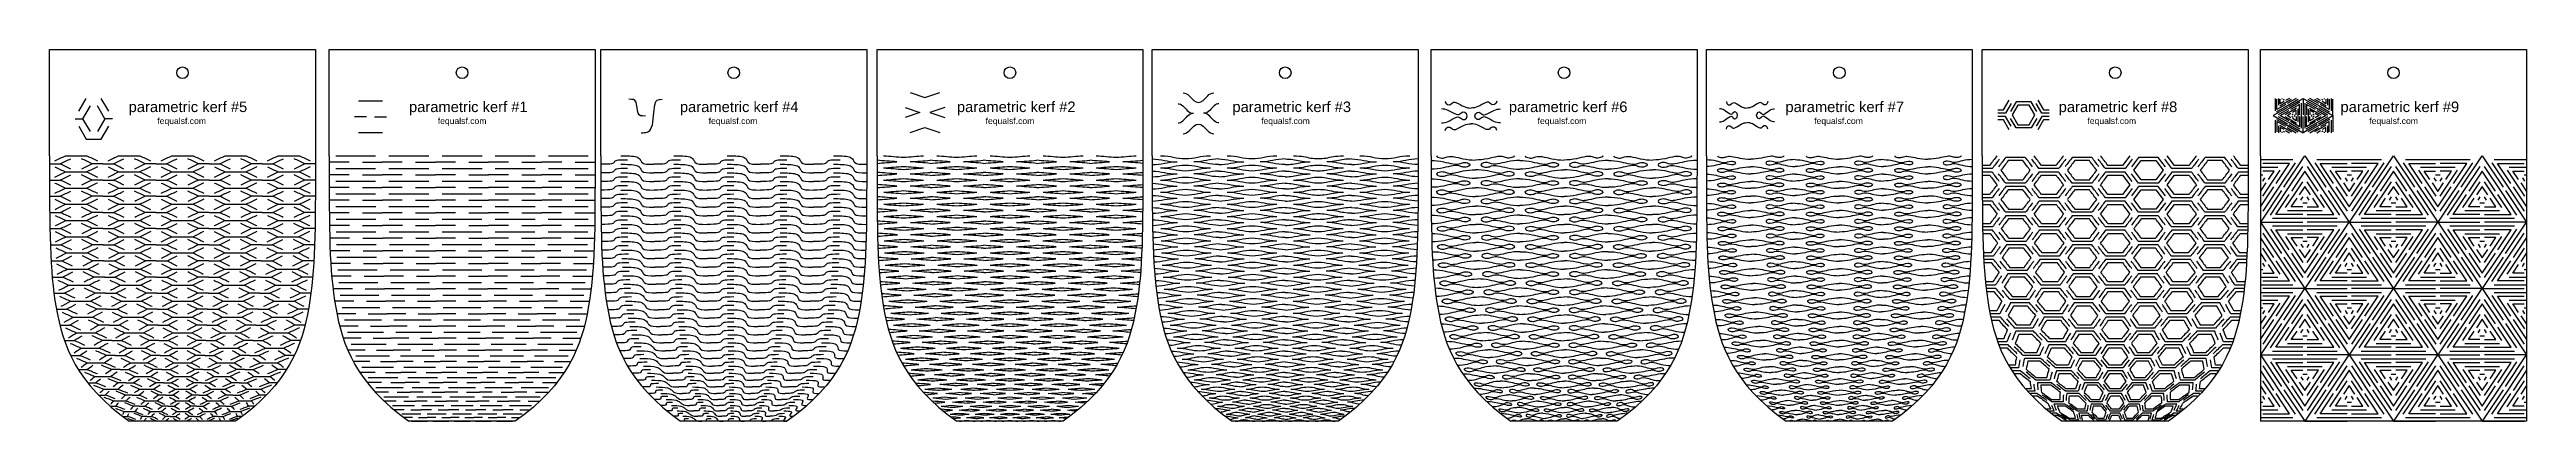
# Model space of a CAD drawing. Extents: x -15.8 to 22.7, y 5.7 to 11.5.
import ezdxf

# ---------------------------------------------------------------- set-up
doc = ezdxf.new("R2010")
doc.units = 0
doc.layers.add('DEFAULT', color=7, linetype='CONTINUOUS')
doc.styles.add('TEXTSTYLE15', font='standard')
doc.styles.add('TEXTSTYLE16', font='standard')
doc.styles.add('TEXTSTYLE17', font='standard')
doc.styles.add('TEXTSTYLE18', font='standard')
doc.styles.add('TEXTSTYLE19', font='standard')
doc.styles.add('TEXTSTYLE20', font='standard')
doc.styles.add('TEXTSTYLE21', font='standard')
doc.styles.add('TEXTSTYLE22', font='standard')
doc.styles.add('TEXTSTYLE23', font='standard')
doc.styles.add('TEXTSTYLE24', font='standard')
doc.styles.add('TEXTSTYLE25', font='standard')
doc.styles.add('TEXTSTYLE26', font='standard')
doc.styles.add('TEXTSTYLE27', font='standard')
doc.styles.add('TEXTSTYLE28', font='standard')
doc.styles.add('TEXTSTYLE29', font='standard')
doc.styles.add('TEXTSTYLE30', font='standard')
doc.styles.add('TEXTSTYLE31', font='standard')
doc.styles.add('TEXTSTYLE32', font='standard')

msp = doc.modelspace()

# ---------------------------------------------------------------- texts
at = {"layer": 'DEFAULT', "color": 7, "attachment_point": 7}
for s, insert, char_height, style in [('\\fHelvetica 25 Ultra Light|b0|i0|c0|p34;\\W1;parametric kerf #5', (-14.595, 10.442), 0.16377, 'TEXTSTYLE17'), ('\\fHelvetica 25 Ultra Light|b0|i0|c0|p34;\\W1;fequalsf.com', (-14.149, 10.277), 0.09553, 'TEXTSTYLE18'), ('\\fHelvetica 25 Ultra Light|b0|i0|c0|p34;\\W1;parametric kerf #1', (-10.238, 10.442), 0.16377, 'TEXTSTYLE15'), ('\\fHelvetica 25 Ultra Light|b0|i0|c0|p34;\\W1;fequalsf.com', (-9.791, 10.277), 0.09553, 'TEXTSTYLE16'), ('\\fHelvetica 25 Ultra Light|b0|i0|c0|p34;\\W1;parametric kerf #4', (-6.028, 10.442), 0.16377, 'TEXTSTYLE19'), ('\\fHelvetica 25 Ultra Light|b0|i0|c0|p34;\\W1;fequalsf.com', (-5.581, 10.277), 0.09553, 'TEXTSTYLE20'), ('\\fHelvetica 25 Ultra Light|b0|i0|c0|p34;\\W1;parametric kerf #2', (-1.723, 10.442), 0.16377, 'TEXTSTYLE21'), ('\\fHelvetica 25 Ultra Light|b0|i0|c0|p34;\\W1;fequalsf.com', (-1.277, 10.277), 0.09553, 'TEXTSTYLE22'), ('\\fHelvetica 25 Ultra Light|b0|i0|c0|p34;\\W1;parametric kerf #3', (2.558, 10.442), 0.16377, 'TEXTSTYLE23'), ('\\fHelvetica 25 Ultra Light|b0|i0|c0|p34;\\W1;fequalsf.com', (3.004, 10.277), 0.09553, 'TEXTSTYLE24'), ('\\fHelvetica 25 Ultra Light|b0|i0|c0|p34;\\W1;parametric kerf #6', (6.854, 10.442), 0.16377, 'TEXTSTYLE25'), ('\\fHelvetica 25 Ultra Light|b0|i0|c0|p34;\\W1;fequalsf.com', (7.301, 10.277), 0.09553, 'TEXTSTYLE26'), ('\\fHelvetica 25 Ultra Light|b0|i0|c0|p34;\\W1;parametric kerf #7', (11.152, 10.442), 0.16377, 'TEXTSTYLE27'), ('\\fHelvetica 25 Ultra Light|b0|i0|c0|p34;\\W1;fequalsf.com', (11.599, 10.277), 0.09553, 'TEXTSTYLE28'), ('\\fHelvetica 25 Ultra Light|b0|i0|c0|p34;\\W1;parametric kerf #8', (15.398, 10.442), 0.16377, 'TEXTSTYLE29'), ('\\fHelvetica 25 Ultra Light|b0|i0|c0|p34;\\W1;fequalsf.com', (15.845, 10.277), 0.09553, 'TEXTSTYLE30'), ('\\fHelvetica 25 Ultra Light|b0|i0|c0|p34;\\W1;parametric kerf #9', (19.778, 10.442), 0.16377, 'TEXTSTYLE31'), ('\\fHelvetica 25 Ultra Light|b0|i0|c0|p34;\\W1;fequalsf.com', (20.225, 10.277), 0.09553, 'TEXTSTYLE32')]:
    msp.add_mtext(s, dxfattribs=dict(at, insert=insert, char_height=char_height, style=style))

# ---------------------------------------------------------------- linework, layer by layer
at = {"layer": 'DEFAULT'}
for points in [[(-15.824, 9.812), (-15.824, 11.465), (-11.692, 11.465), (-11.692, 9.812)], [(-11.479, 9.812), (-11.479, 11.465), (-7.347, 11.465), (-7.347, 9.812)], [(-7.257, 9.812), (-7.257, 11.465), (-3.125, 11.465), (-3.125, 9.812)], [(-2.965, 9.812), (-2.965, 11.465), (1.166, 11.465), (1.166, 9.812)], [(1.312, 9.812), (1.312, 11.465), (5.444, 11.465), (5.444, 9.812)], [(5.646, 9.812), (5.646, 11.465), (9.778, 11.465), (9.778, 9.812)], [(9.923, 9.812), (9.923, 11.465), (14.055, 11.465), (14.055, 9.812)], [(14.211, 9.812), (14.211, 11.465), (18.343, 11.465), (18.343, 9.812)], [(18.536, 9.812), (18.536, 11.465), (22.668, 11.465), (22.668, 9.812)], [(-2.451, 10.794), (-2.22, 10.716), (-1.988, 10.794)], [(-15.369, 10.504), (-15.253, 10.705)], [(-15.195, 10.589), (-15.311, 10.388)], [(-14.963, 10.388), (-15.079, 10.589)], [(-14.905, 10.504), (-15.021, 10.705)], [(-10.898, 10.42), (-11.084, 10.42)], [(-11.022, 10.668), (-10.65, 10.668)], [(-10.774, 10.42), (-10.588, 10.42)], [(-2.528, 10.562), (-2.297, 10.485), (-2.528, 10.408)], [(-1.911, 10.562), (-2.142, 10.485), (-1.911, 10.408)], [(14.455, 10.526), (14.543, 10.526), (14.631, 10.678)], [(14.658, 10.623), (14.572, 10.474), (14.455, 10.474)], [(14.658, 10.273), (14.572, 10.421), (14.455, 10.421)], [(15.058, 10.503), (14.972, 10.652), (14.854, 10.652), (14.736, 10.652), (14.651, 10.503)], [(14.678, 10.448), (14.766, 10.295), (14.942, 10.295), (15.03, 10.448), (14.942, 10.601), (14.766, 10.601), (14.678, 10.448)], [(15.253, 10.474), (15.136, 10.474), (15.05, 10.623)], [(15.253, 10.421), (15.136, 10.421), (15.05, 10.273)], [(15.077, 10.678), (15.165, 10.526), (15.253, 10.526)], [(18.953, 10.564), (18.734, 10.437)], [(18.734, 10.437), (18.953, 10.311)], [(18.761, 10.704), (18.761, 10.509)], [(18.783, 10.496), (18.952, 10.594)], [(18.788, 10.53), (18.788, 10.69)], [(18.927, 10.61), (18.788, 10.53)], [(18.978, 10.547), (18.81, 10.45)], [(18.81, 10.424), (18.978, 10.327)], [(18.814, 10.704), (18.814, 10.6)], [(18.835, 10.588), (18.925, 10.64)], [(18.841, 10.622), (18.841, 10.69)], [(18.9, 10.656), (18.841, 10.622)], [(18.841, 10.437), (18.98, 10.518)], [(18.98, 10.357), (18.841, 10.437)], [(18.867, 10.704), (18.867, 10.69)], [(18.887, 10.679), (18.898, 10.686)], [(18.898, 10.686), (18.91, 10.693)], [(19.005, 10.501), (18.915, 10.449)], [(18.915, 10.425), (19.005, 10.373)], [(18.983, 10.704), (18.923, 10.67)], [(18.925, 10.64), (19.015, 10.692)], [(18.947, 10.437), (19.007, 10.472)], [(19.007, 10.403), (18.947, 10.437)], [(19.089, 10.704), (18.95, 10.623)], [(18.952, 10.594), (19.12, 10.691)], [(18.977, 10.577), (19.196, 10.704)], [(19.147, 10.645), (18.978, 10.547)], [(19.142, 10.611), (19.003, 10.531)], [(19.095, 10.553), (19.005, 10.501)], [(19.032, 10.455), (19.02, 10.449)], [(19.02, 10.426), (19.032, 10.419)], [(19.089, 10.519), (19.03, 10.485)], [(19.043, 10.462), (19.032, 10.455)], [(19.032, 10.419), (19.043, 10.413)], [(19.062, 10.451), (19.062, 10.437)], [(19.062, 10.437), (19.062, 10.424)], [(19.089, 10.451), (19.089, 10.519)], [(19.089, 10.424), (19.089, 10.356)], [(19.116, 10.541), (19.116, 10.437)], [(19.116, 10.437), (19.116, 10.333)], [(19.142, 10.451), (19.142, 10.611)], [(19.142, 10.424), (19.142, 10.263)], [(19.169, 10.632), (19.169, 10.437)], [(19.169, 10.437), (19.169, 10.243)], [(19.196, 10.704), (19.415, 10.577)], [(19.196, 10.704), (19.196, 10.451)], [(19.196, 10.171), (19.196, 10.424)], [(19.222, 10.632), (19.222, 10.437)], [(19.222, 10.437), (19.222, 10.243)], [(19.245, 10.645), (19.413, 10.547)], [(19.388, 10.531), (19.249, 10.611)], [(19.249, 10.611), (19.249, 10.451)], [(19.249, 10.263), (19.249, 10.424)], [(19.271, 10.691), (19.44, 10.594)], [(19.276, 10.541), (19.276, 10.437)], [(19.276, 10.437), (19.276, 10.333)], [(19.296, 10.553), (19.386, 10.501)], [(19.442, 10.623), (19.302, 10.704)], [(19.362, 10.485), (19.302, 10.519)], [(19.302, 10.519), (19.302, 10.451)], [(19.302, 10.356), (19.302, 10.424)], [(19.329, 10.451), (19.329, 10.437)], [(19.329, 10.437), (19.329, 10.424)], [(19.348, 10.462), (19.36, 10.455)], [(19.348, 10.413), (19.36, 10.419)], [(19.36, 10.455), (19.371, 10.449)], [(19.36, 10.419), (19.371, 10.426)], [(19.376, 10.692), (19.466, 10.64)], [(19.385, 10.472), (19.444, 10.437)], [(19.444, 10.437), (19.385, 10.403)], [(19.386, 10.501), (19.476, 10.449)], [(19.386, 10.373), (19.476, 10.425)], [(19.468, 10.67), (19.409, 10.704)], [(19.411, 10.518), (19.551, 10.437)], [(19.551, 10.437), (19.411, 10.357)], [(19.413, 10.547), (19.582, 10.45)], [(19.413, 10.327), (19.582, 10.424)], [(19.438, 10.564), (19.657, 10.437)], [(19.438, 10.311), (19.657, 10.437)], [(19.44, 10.594), (19.608, 10.496)], [(19.604, 10.53), (19.465, 10.61)], [(19.466, 10.64), (19.556, 10.588)], [(19.481, 10.693), (19.493, 10.686)], [(19.551, 10.622), (19.491, 10.656)], [(19.493, 10.686), (19.505, 10.679)], [(19.524, 10.704), (19.524, 10.69)], [(19.551, 10.69), (19.551, 10.622)], [(19.577, 10.704), (19.577, 10.6)], [(19.604, 10.69), (19.604, 10.53)], [(19.631, 10.704), (19.631, 10.509)], [(19.657, 10.437), (19.657, 10.69)], [(19.657, 10.437), (19.657, 10.184)], [(-15.427, 10.388), (-15.311, 10.388), (-15.195, 10.188)], [(-15.369, 10.272), (-15.253, 10.072), (-15.021, 10.072), (-14.905, 10.272)], [(-14.963, 10.388), (-15.079, 10.188)], [(-14.847, 10.388), (-14.963, 10.388)], [(-11.022, 10.172), (-10.65, 10.172)], [(-2.451, 10.176), (-2.22, 10.253), (-1.988, 10.176)], [(14.631, 10.217), (14.543, 10.37), (14.455, 10.37)], [(15.058, 10.392), (14.972, 10.244), (14.854, 10.244), (14.736, 10.244), (14.651, 10.392)], [(15.253, 10.37), (15.165, 10.37), (15.077, 10.217)], [(18.761, 10.365), (18.761, 10.171)], [(18.783, 10.378), (18.952, 10.281)], [(18.927, 10.265), (18.788, 10.345)], [(18.788, 10.345), (18.788, 10.184)], [(18.814, 10.275), (18.814, 10.171)], [(18.835, 10.287), (18.925, 10.235)], [(18.9, 10.218), (18.841, 10.253)], [(18.841, 10.253), (18.841, 10.184)], [(18.867, 10.184), (18.867, 10.171)], [(18.887, 10.195), (18.898, 10.189)], [(18.898, 10.189), (18.91, 10.182)], [(18.923, 10.205), (18.983, 10.171)], [(18.925, 10.235), (19.015, 10.183)], [(18.95, 10.251), (19.089, 10.171)], [(18.952, 10.281), (19.12, 10.184)], [(18.977, 10.297), (19.196, 10.171)], [(18.978, 10.327), (19.147, 10.23)], [(19.142, 10.263), (19.003, 10.344)], [(19.005, 10.373), (19.095, 10.321)], [(19.089, 10.356), (19.03, 10.39)], [(19.415, 10.297), (19.196, 10.171)], [(19.245, 10.23), (19.413, 10.327)], [(19.388, 10.344), (19.249, 10.263)], [(19.44, 10.281), (19.271, 10.184)], [(19.296, 10.321), (19.386, 10.373)], [(19.362, 10.39), (19.302, 10.356)], [(19.302, 10.171), (19.442, 10.251)], [(19.466, 10.235), (19.376, 10.183)], [(19.409, 10.171), (19.468, 10.205)], [(19.608, 10.378), (19.44, 10.281)], [(19.604, 10.345), (19.465, 10.265)], [(19.556, 10.287), (19.466, 10.235)], [(19.493, 10.189), (19.481, 10.182)], [(19.551, 10.253), (19.491, 10.218)], [(19.505, 10.195), (19.493, 10.189)], [(19.524, 10.184), (19.524, 10.171)], [(19.551, 10.184), (19.551, 10.253)], [(19.577, 10.275), (19.577, 10.171)], [(19.604, 10.184), (19.604, 10.345)], [(19.631, 10.365), (19.631, 10.171)], [(-14.998, 9.686), (-15.163, 9.686)], [(-14.171, 9.686), (-14.336, 9.686)], [(-13.345, 9.686), (-13.51, 9.686)], [(-12.519, 9.686), (-12.684, 9.686)], [(-11.692, 9.686), (-11.857, 9.686)], [(-11.169, 9.714), (-11.479, 9.714)], [(-11.376, 9.812), (-10.756, 9.812)], [(-10.963, 9.714), (-10.653, 9.714)], [(-10.343, 9.714), (-10.653, 9.714)], [(-10.55, 9.812), (-9.93, 9.812)], [(-10.136, 9.714), (-9.826, 9.714)], [(-9.517, 9.714), (-9.826, 9.714)], [(-9.723, 9.812), (-9.103, 9.812)], [(-9.31, 9.714), (-9, 9.714)], [(-8.69, 9.714), (-9, 9.714)], [(-8.897, 9.812), (-8.277, 9.812)], [(-8.484, 9.714), (-8.174, 9.714)], [(-7.864, 9.714), (-8.174, 9.714)], [(-8.07, 9.812), (-7.451, 9.812)], [(-7.657, 9.714), (-7.347, 9.714)], [(16.505, 9.812), (16.391, 9.662), (16.277, 9.662)], [(16.54, 9.758), (16.43, 9.612), (16.277, 9.612)], [(17.057, 9.64), (16.946, 9.786), (16.794, 9.786), (16.641, 9.786), (16.531, 9.64)], [(16.566, 9.586), (16.68, 9.736), (16.908, 9.736), (17.022, 9.586), (16.908, 9.435), (16.68, 9.435), (16.566, 9.586)], [(17.31, 9.612), (17.158, 9.612), (17.047, 9.758)], [(17.31, 9.662), (17.196, 9.662), (17.082, 9.812)], [(18.536, 9.812), (18.536, 5.681)], [(18.536, 9.753), (19.039, 9.753)], [(18.536, 9.633), (18.805, 9.633)], [(18.986, 9.693), (18.57, 9.693)], [(18.778, 9.381), (18.986, 9.693)], [(19.072, 9.703), (18.821, 9.326)], [(18.898, 9.322), (19.225, 9.812)], [(18.94, 9.266), (19.191, 9.643)], [(19.225, 9.812), (19.552, 9.322)], [(19.258, 9.643), (19.509, 9.266)], [(19.377, 9.703), (19.629, 9.326)], [(19.411, 9.753), (19.913, 9.753)], [(19.463, 9.693), (19.879, 9.693)], [(19.671, 9.381), (19.463, 9.693)], [(19.645, 9.633), (19.913, 9.633)], [(19.913, 9.753), (20.416, 9.753)], [(19.913, 9.633), (20.182, 9.633)], [(20.363, 9.693), (19.948, 9.693)], [(20.155, 9.381), (20.363, 9.693)], [(20.449, 9.703), (20.198, 9.326)], [(20.275, 9.322), (20.602, 9.812)], [(20.317, 9.266), (20.569, 9.643)], [(20.602, 9.812), (20.929, 9.322)], [(20.635, 9.643), (20.887, 9.266)], [(20.754, 9.703), (21.006, 9.326)], [(20.788, 9.753), (21.291, 9.753)], [(20.84, 9.693), (21.256, 9.693)], [(21.048, 9.381), (20.84, 9.693)], [(21.022, 9.633), (21.291, 9.633)], [(21.291, 9.753), (21.793, 9.753)], [(21.291, 9.633), (21.559, 9.633)], [(21.741, 9.693), (21.325, 9.693)], [(21.533, 9.381), (21.741, 9.693)], [(21.827, 9.703), (21.575, 9.326)], [(21.652, 9.322), (21.979, 9.812)], [(21.694, 9.266), (21.946, 9.643)], [(21.979, 9.812), (22.306, 9.322)], [(22.012, 9.643), (22.264, 9.266)], [(22.132, 9.703), (22.383, 9.326)], [(22.165, 9.753), (22.668, 9.753)], [(22.218, 9.693), (22.633, 9.693)], [(22.425, 9.381), (22.218, 9.693)], [(22.399, 9.633), (22.668, 9.633)], [(22.668, 9.812), (22.668, 5.681)], [(-14.997, 9.434), (-15.163, 9.434)], [(-14.171, 9.434), (-14.336, 9.434)], [(-13.345, 9.434), (-13.51, 9.434)], [(-12.519, 9.434), (-12.684, 9.434)], [(-11.692, 9.434), (-11.858, 9.434)], [(-11.169, 9.517), (-11.479, 9.517)], [(-11.169, 9.319), (-11.479, 9.319)], [(-11.376, 9.615), (-10.756, 9.615)], [(-11.376, 9.615), (-10.756, 9.615)], [(-11.376, 9.418), (-10.756, 9.418)], [(-11.376, 9.418), (-10.756, 9.418)], [(-10.963, 9.517), (-10.653, 9.517)], [(-10.962, 9.319), (-10.653, 9.319)], [(-10.343, 9.517), (-10.653, 9.517)], [(-10.343, 9.319), (-10.653, 9.319)], [(-10.55, 9.615), (-9.93, 9.615)], [(-10.55, 9.615), (-9.93, 9.615)], [(-10.549, 9.418), (-9.93, 9.418)], [(-10.549, 9.418), (-9.93, 9.418)], [(-10.136, 9.517), (-9.826, 9.517)], [(-10.136, 9.319), (-9.826, 9.319)], [(-9.517, 9.517), (-9.826, 9.517)], [(-9.517, 9.319), (-9.826, 9.319)], [(-9.723, 9.615), (-9.103, 9.615)], [(-9.723, 9.615), (-9.103, 9.615)], [(-9.723, 9.418), (-9.103, 9.418)], [(-9.723, 9.418), (-9.103, 9.418)], [(-9.31, 9.517), (-9, 9.517)], [(-9.31, 9.319), (-9, 9.319)], [(-8.69, 9.517), (-9, 9.517)], [(-8.69, 9.319), (-9, 9.319)], [(-8.897, 9.615), (-8.277, 9.615)], [(-8.897, 9.615), (-8.277, 9.615)], [(-8.897, 9.418), (-8.277, 9.418)], [(-8.897, 9.418), (-8.277, 9.418)], [(-8.484, 9.517), (-8.174, 9.517)], [(-8.484, 9.319), (-8.174, 9.319)], [(-7.864, 9.517), (-8.174, 9.517)], [(-7.864, 9.319), (-8.174, 9.319)], [(-8.071, 9.418), (-7.451, 9.418)], [(-8.071, 9.418), (-7.451, 9.418)], [(-8.07, 9.615), (-7.451, 9.615)], [(-8.07, 9.615), (-7.451, 9.615)], [(-7.658, 9.319), (-7.348, 9.319)], [(-7.657, 9.517), (-7.347, 9.517)], [(16.54, 9.413), (16.43, 9.559), (16.277, 9.559)], [(16.277, 9.509), (16.391, 9.509), (16.505, 9.359)], [(16.505, 9.359), (16.391, 9.209), (16.277, 9.209)], [(16.54, 9.304), (16.43, 9.158), (16.277, 9.158)], [(17.057, 9.187), (16.946, 9.333), (16.794, 9.333), (16.641, 9.333), (16.53, 9.187)], [(17.057, 9.531), (16.946, 9.385), (16.794, 9.385), (16.641, 9.385), (16.531, 9.531)], [(16.566, 9.132), (16.68, 9.282), (16.908, 9.282), (17.022, 9.132), (16.908, 8.982), (16.68, 8.982), (16.566, 9.132)], [(17.31, 9.559), (17.158, 9.559), (17.047, 9.413)], [(17.31, 9.158), (17.158, 9.158), (17.047, 9.304)], [(17.082, 9.359), (17.196, 9.509), (17.31, 9.509)], [(17.31, 9.209), (17.196, 9.209), (17.082, 9.359)], [(18.536, 9.514), (18.57, 9.514)], [(18.536, 9.256), (18.625, 9.389)], [(18.536, 9.018), (18.744, 9.33)], [(18.863, 9.27), (18.536, 8.779)], [(18.582, 9.445), (18.565, 9.419)], [(18.701, 9.385), (18.567, 9.184)], [(18.821, 9.326), (18.569, 8.949)], [(18.748, 9.574), (18.57, 9.574)], [(18.599, 9.471), (18.582, 9.445)], [(18.659, 9.441), (18.748, 9.574)], [(18.689, 8.889), (18.94, 9.266)], [(18.836, 9.587), (18.701, 9.385)], [(19.225, 9.574), (19.017, 9.262)], [(19.059, 9.206), (19.193, 9.408)], [(19.225, 9.335), (19.136, 9.202)], [(19.432, 9.262), (19.225, 9.574)], [(19.313, 9.202), (19.225, 9.335)], [(19.256, 9.408), (19.39, 9.206)], [(19.509, 9.266), (19.761, 8.889)], [(19.586, 9.27), (19.913, 8.779)], [(19.614, 9.587), (19.748, 9.385)], [(19.629, 9.326), (19.88, 8.949)], [(19.702, 9.574), (19.879, 9.574)], [(19.79, 9.441), (19.702, 9.574)], [(19.705, 9.33), (19.913, 9.018)], [(19.748, 9.385), (19.882, 9.184)], [(19.825, 9.389), (19.913, 9.256)], [(19.85, 9.471), (19.867, 9.445)], [(19.867, 9.445), (19.884, 9.419)], [(19.879, 9.514), (19.913, 9.514)], [(19.913, 9.514), (19.948, 9.514)], [(19.913, 9.256), (20.002, 9.389)], [(19.913, 9.018), (20.121, 9.33)], [(20.24, 9.27), (19.913, 8.779)], [(19.959, 9.445), (19.942, 9.419)], [(20.079, 9.385), (19.944, 9.184)], [(20.198, 9.326), (19.947, 8.949)], [(20.125, 9.574), (19.948, 9.574)], [(19.977, 9.471), (19.959, 9.445)], [(20.036, 9.441), (20.125, 9.574)], [(20.066, 8.889), (20.317, 9.266)], [(20.213, 9.587), (20.079, 9.385)], [(20.602, 9.574), (20.394, 9.262)], [(20.436, 9.206), (20.571, 9.408)], [(20.602, 9.335), (20.513, 9.202)], [(20.81, 9.262), (20.602, 9.574)], [(20.69, 9.202), (20.602, 9.335)], [(20.633, 9.408), (20.767, 9.206)], [(20.887, 9.266), (21.138, 8.889)], [(20.963, 9.27), (21.291, 8.779)], [(20.991, 9.587), (21.125, 9.385)], [(21.006, 9.326), (21.257, 8.949)], [(21.079, 9.574), (21.256, 9.574)], [(21.168, 9.441), (21.079, 9.574)], [(21.083, 9.33), (21.291, 9.018)], [(21.125, 9.385), (21.259, 9.184)], [(21.202, 9.389), (21.291, 9.256)], [(21.227, 9.471), (21.244, 9.445)], [(21.244, 9.445), (21.262, 9.419)], [(21.256, 9.514), (21.291, 9.514)], [(21.291, 9.514), (21.325, 9.514)], [(21.291, 9.256), (21.379, 9.389)], [(21.291, 9.018), (21.498, 9.33)], [(21.618, 9.27), (21.291, 8.779)], [(21.337, 9.445), (21.319, 9.419)], [(21.456, 9.385), (21.322, 9.184)], [(21.575, 9.326), (21.324, 8.949)], [(21.502, 9.574), (21.325, 9.574)], [(21.354, 9.471), (21.337, 9.445)], [(21.413, 9.441), (21.502, 9.574)], [(21.443, 8.889), (21.694, 9.266)], [(21.59, 9.587), (21.456, 9.385)], [(21.979, 9.574), (21.771, 9.262)], [(21.814, 9.206), (21.948, 9.408)], [(21.979, 9.335), (21.891, 9.202)], [(22.187, 9.262), (21.979, 9.574)], [(22.068, 9.202), (21.979, 9.335)], [(22.01, 9.408), (22.145, 9.206)], [(22.264, 9.266), (22.515, 8.889)], [(22.341, 9.27), (22.668, 8.779)], [(22.368, 9.587), (22.502, 9.385)], [(22.383, 9.326), (22.634, 8.949)], [(22.456, 9.574), (22.633, 9.574)], [(22.545, 9.441), (22.456, 9.574)], [(22.46, 9.33), (22.668, 9.018)], [(22.502, 9.385), (22.637, 9.184)], [(22.579, 9.389), (22.668, 9.256)], [(22.604, 9.471), (22.622, 9.445)], [(22.622, 9.445), (22.639, 9.419)], [(22.633, 9.514), (22.668, 9.514)], [(-14.997, 9.182), (-15.162, 9.182)], [(-14.996, 8.931), (-15.161, 8.931)], [(-14.171, 9.182), (-14.336, 9.182)], [(-14.171, 8.931), (-14.336, 8.931)], [(-13.345, 9.182), (-13.51, 9.182)], [(-13.345, 8.931), (-13.51, 8.931)], [(-12.52, 8.931), (-12.685, 8.931)], [(-12.519, 9.182), (-12.684, 9.182)], [(-11.695, 8.931), (-11.86, 8.931)], [(-11.693, 9.182), (-11.858, 9.182)], [(-11.168, 9.122), (-11.478, 9.122)], [(-11.167, 8.925), (-11.477, 8.925)], [(-11.375, 9.221), (-10.756, 9.221)], [(-11.375, 9.221), (-10.756, 9.221)], [(-11.374, 9.024), (-10.755, 9.024)], [(-11.374, 9.024), (-10.755, 9.024)], [(-10.962, 9.122), (-10.652, 9.122)], [(-10.961, 8.925), (-10.651, 8.925)], [(-10.342, 9.122), (-10.652, 9.122)], [(-10.342, 8.925), (-10.651, 8.925)], [(-10.549, 9.221), (-9.93, 9.221)], [(-10.549, 9.221), (-9.93, 9.221)], [(-10.549, 9.024), (-9.929, 9.024)], [(-10.549, 9.024), (-9.929, 9.024)], [(-10.136, 9.122), (-9.826, 9.122)], [(-10.135, 8.925), (-9.826, 8.925)], [(-9.517, 9.122), (-9.826, 9.122)], [(-9.516, 8.925), (-9.826, 8.925)], [(-9.723, 9.221), (-9.103, 9.221)], [(-9.723, 9.221), (-9.103, 9.221)], [(-9.723, 9.024), (-9.104, 9.024)], [(-9.723, 9.024), (-9.104, 9.024)], [(-9.31, 9.122), (-9, 9.122)], [(-9.31, 8.925), (-9.001, 8.925)], [(-8.691, 8.925), (-9.001, 8.925)], [(-8.691, 9.122), (-9, 9.122)], [(-8.897, 9.221), (-8.277, 9.221)], [(-8.897, 9.221), (-8.277, 9.221)], [(-8.897, 9.024), (-8.278, 9.024)], [(-8.897, 9.024), (-8.278, 9.024)], [(-8.485, 8.925), (-8.175, 8.925)], [(-8.484, 9.122), (-8.174, 9.122)], [(-7.866, 8.925), (-8.175, 8.925)], [(-7.865, 9.122), (-8.174, 9.122)], [(-8.072, 9.024), (-7.452, 9.024)], [(-8.072, 9.024), (-7.452, 9.024)], [(-8.071, 9.221), (-7.451, 9.221)], [(-8.071, 9.221), (-7.451, 9.221)], [(-7.659, 8.925), (-7.35, 8.925)], [(-7.658, 9.122), (-7.349, 9.122)], [(16.54, 8.96), (16.43, 9.106), (16.277, 9.106)], [(16.277, 9.056), (16.391, 9.056), (16.505, 8.905)], [(17.057, 9.078), (16.946, 8.932), (16.794, 8.932), (16.641, 8.932), (16.53, 9.078)], [(17.31, 9.106), (17.158, 9.106), (17.047, 8.96)], [(17.082, 8.905), (17.196, 9.056), (17.31, 9.056)], [(18.775, 8.899), (18.982, 9.21)], [(19.19, 8.899), (18.775, 8.899)], [(18.925, 9.005), (19.059, 9.206)], [(18.956, 8.958), (19.225, 8.958)], [(19.013, 9.018), (19.102, 9.151)], [(19.19, 9.018), (19.013, 9.018)], [(19.161, 9.121), (19.178, 9.147)], [(19.178, 9.147), (19.196, 9.173)], [(19.19, 9.078), (19.225, 9.078)], [(19.225, 9.078), (19.259, 9.078)], [(19.225, 8.958), (19.493, 8.958)], [(19.254, 9.173), (19.271, 9.147)], [(19.259, 9.018), (19.436, 9.018)], [(19.259, 8.899), (19.675, 8.899)], [(19.271, 9.147), (19.288, 9.121)], [(19.436, 9.018), (19.348, 9.151)], [(19.39, 9.206), (19.524, 9.005)], [(19.675, 8.899), (19.467, 9.21)], [(20.152, 8.899), (20.36, 9.21)], [(20.567, 8.899), (20.152, 8.899)], [(20.302, 9.005), (20.436, 9.206)], [(20.333, 8.958), (20.602, 8.958)], [(20.39, 9.018), (20.479, 9.151)], [(20.567, 9.018), (20.39, 9.018)], [(20.539, 9.121), (20.556, 9.147)], [(20.556, 9.147), (20.573, 9.173)], [(20.567, 9.078), (20.602, 9.078)], [(20.602, 9.078), (20.636, 9.078)], [(20.602, 8.958), (20.87, 8.958)], [(20.631, 9.173), (20.648, 9.147)], [(20.636, 9.018), (20.813, 9.018)], [(20.636, 8.899), (21.052, 8.899)], [(20.648, 9.147), (20.665, 9.121)], [(20.813, 9.018), (20.725, 9.151)], [(20.767, 9.206), (20.902, 9.005)], [(21.052, 8.899), (20.844, 9.21)], [(21.529, 8.899), (21.737, 9.21)], [(21.945, 8.899), (21.529, 8.899)], [(21.679, 9.005), (21.814, 9.206)], [(21.711, 8.958), (21.979, 8.958)], [(21.768, 9.018), (21.856, 9.151)], [(21.945, 9.018), (21.768, 9.018)], [(21.916, 9.121), (21.933, 9.147)], [(21.933, 9.147), (21.95, 9.173)], [(21.945, 9.078), (21.979, 9.078)], [(21.979, 9.078), (22.014, 9.078)], [(21.979, 8.958), (22.248, 8.958)], [(22.008, 9.173), (22.025, 9.147)], [(22.014, 9.018), (22.191, 9.018)], [(22.014, 8.899), (22.429, 8.899)], [(22.025, 9.147), (22.042, 9.121)], [(22.191, 9.018), (22.102, 9.151)], [(22.145, 9.206), (22.279, 9.005)], [(22.429, 8.899), (22.221, 9.21)], [(-14.994, 8.679), (-15.159, 8.679)], [(-14.17, 8.679), (-14.335, 8.679)], [(-13.346, 8.679), (-13.511, 8.679)], [(-12.522, 8.679), (-12.687, 8.679)], [(-11.698, 8.679), (-11.863, 8.679)], [(-11.165, 8.728), (-11.474, 8.728)], [(-11.161, 8.531), (-11.47, 8.531)], [(-11.372, 8.827), (-10.754, 8.827)], [(-11.372, 8.827), (-10.754, 8.827)], [(-11.369, 8.629), (-10.752, 8.629)], [(-11.369, 8.629), (-10.752, 8.629)], [(-10.959, 8.728), (-10.65, 8.728)], [(-10.956, 8.531), (-10.647, 8.531)], [(-10.341, 8.728), (-10.65, 8.728)], [(-10.339, 8.531), (-10.647, 8.531)], [(-10.548, 8.827), (-9.929, 8.827)], [(-10.548, 8.827), (-9.929, 8.827)], [(-10.546, 8.629), (-9.928, 8.629)], [(-10.546, 8.629), (-9.928, 8.629)], [(-10.135, 8.728), (-9.825, 8.728)], [(-10.133, 8.531), (-9.825, 8.531)], [(-9.516, 8.728), (-9.825, 8.728)], [(-9.516, 8.531), (-9.825, 8.531)], [(-9.723, 8.827), (-9.104, 8.827)], [(-9.723, 8.827), (-9.104, 8.827)], [(-9.722, 8.629), (-9.104, 8.629)], [(-9.722, 8.629), (-9.104, 8.629)], [(-9.31, 8.728), (-9.001, 8.728)], [(-9.31, 8.531), (-9.002, 8.531)], [(-8.694, 8.531), (-9.002, 8.531)], [(-8.692, 8.728), (-9.001, 8.728)], [(-8.899, 8.629), (-8.281, 8.629)], [(-8.899, 8.629), (-8.281, 8.629)], [(-8.898, 8.827), (-8.279, 8.827)], [(-8.898, 8.827), (-8.279, 8.827)], [(-8.488, 8.531), (-8.179, 8.531)], [(-8.486, 8.728), (-8.177, 8.728)], [(-7.871, 8.531), (-8.179, 8.531)], [(-7.868, 8.728), (-8.177, 8.728)], [(-8.075, 8.629), (-7.457, 8.629)], [(-8.075, 8.629), (-7.457, 8.629)], [(-8.073, 8.827), (-7.454, 8.827)], [(-8.073, 8.827), (-7.454, 8.827)], [(-7.665, 8.531), (-7.357, 8.531)], [(-7.662, 8.728), (-7.353, 8.728)], [(18.536, 8.779), (19.19, 8.779)], [(18.536, 8.779), (18.863, 8.289)], [(18.744, 8.229), (18.536, 8.541)], [(18.569, 8.61), (18.821, 8.233)], [(18.689, 8.67), (18.94, 8.293)], [(18.722, 8.839), (19.225, 8.839)], [(18.722, 8.72), (19.225, 8.72)], [(18.775, 8.66), (19.19, 8.66)], [(18.982, 8.348), (18.775, 8.66)], [(18.925, 8.554), (19.059, 8.352)], [(18.956, 8.6), (19.225, 8.6)], [(19.013, 8.541), (19.19, 8.541)], [(19.102, 8.408), (19.013, 8.541)], [(19.19, 8.481), (19.225, 8.481)], [(19.225, 8.839), (19.727, 8.839)], [(19.225, 8.72), (19.727, 8.72)], [(19.225, 8.6), (19.493, 8.6)], [(19.225, 8.481), (19.259, 8.481)], [(19.913, 8.779), (19.259, 8.779)], [(19.675, 8.66), (19.259, 8.66)], [(19.436, 8.541), (19.259, 8.541)], [(19.348, 8.408), (19.436, 8.541)], [(19.524, 8.554), (19.39, 8.352)], [(19.467, 8.348), (19.675, 8.66)], [(19.761, 8.67), (19.509, 8.293)], [(19.586, 8.289), (19.913, 8.779)], [(19.629, 8.233), (19.88, 8.61)], [(19.913, 8.541), (19.705, 8.229)], [(19.913, 8.779), (20.567, 8.779)], [(19.913, 8.779), (20.24, 8.289)], [(20.121, 8.229), (19.913, 8.541)], [(19.947, 8.61), (20.198, 8.233)], [(20.066, 8.67), (20.317, 8.293)], [(20.099, 8.839), (20.602, 8.839)], [(20.099, 8.72), (20.602, 8.72)], [(20.152, 8.66), (20.567, 8.66)], [(20.36, 8.348), (20.152, 8.66)], [(20.302, 8.554), (20.436, 8.352)], [(20.333, 8.6), (20.602, 8.6)], [(20.39, 8.541), (20.567, 8.541)], [(20.479, 8.408), (20.39, 8.541)], [(20.567, 8.481), (20.602, 8.481)], [(20.602, 8.839), (21.105, 8.839)], [(20.602, 8.72), (21.105, 8.72)], [(20.602, 8.6), (20.87, 8.6)], [(20.602, 8.481), (20.636, 8.481)], [(21.291, 8.779), (20.636, 8.779)], [(21.052, 8.66), (20.636, 8.66)], [(20.813, 8.541), (20.636, 8.541)], [(20.725, 8.408), (20.813, 8.541)], [(20.902, 8.554), (20.767, 8.352)], [(20.844, 8.348), (21.052, 8.66)], [(21.138, 8.67), (20.887, 8.293)], [(20.963, 8.289), (21.291, 8.779)], [(21.006, 8.233), (21.257, 8.61)], [(21.291, 8.541), (21.083, 8.229)], [(21.291, 8.779), (21.945, 8.779)], [(21.291, 8.779), (21.618, 8.289)], [(21.498, 8.229), (21.291, 8.541)], [(21.324, 8.61), (21.575, 8.233)], [(21.443, 8.67), (21.694, 8.293)], [(21.476, 8.839), (21.979, 8.839)], [(21.476, 8.72), (21.979, 8.72)], [(21.529, 8.66), (21.945, 8.66)], [(21.737, 8.348), (21.529, 8.66)], [(21.679, 8.554), (21.814, 8.352)], [(21.711, 8.6), (21.979, 8.6)], [(21.768, 8.541), (21.945, 8.541)], [(21.856, 8.408), (21.768, 8.541)], [(21.945, 8.481), (21.979, 8.481)], [(21.979, 8.839), (22.482, 8.839)], [(21.979, 8.72), (22.482, 8.72)], [(21.979, 8.6), (22.248, 8.6)], [(21.979, 8.481), (22.014, 8.481)], [(22.668, 8.779), (22.014, 8.779)], [(22.429, 8.66), (22.014, 8.66)], [(22.191, 8.541), (22.014, 8.541)], [(22.102, 8.408), (22.191, 8.541)], [(22.279, 8.554), (22.145, 8.352)], [(22.221, 8.348), (22.429, 8.66)], [(22.515, 8.67), (22.264, 8.293)], [(22.341, 8.289), (22.668, 8.779)], [(22.383, 8.233), (22.634, 8.61)], [(22.668, 8.541), (22.46, 8.229)], [(-14.99, 8.427), (-15.154, 8.427)], [(-14.983, 8.175), (-15.146, 8.175)], [(-14.169, 8.427), (-14.333, 8.427)], [(-14.166, 8.175), (-14.33, 8.175)], [(-13.35, 8.175), (-13.513, 8.175)], [(-13.347, 8.427), (-13.512, 8.427)], [(-12.533, 8.175), (-12.696, 8.175)], [(-12.526, 8.427), (-12.69, 8.427)], [(-11.717, 8.175), (-11.88, 8.175)], [(-11.705, 8.427), (-11.869, 8.427)], [(-11.155, 8.334), (-11.463, 8.334)], [(-11.147, 8.137), (-11.453, 8.137)], [(-11.364, 8.432), (-10.748, 8.432)], [(-11.364, 8.432), (-10.748, 8.432)], [(-11.357, 8.235), (-10.743, 8.235)], [(-11.357, 8.235), (-10.743, 8.235)], [(-10.951, 8.334), (-10.643, 8.334)], [(-10.943, 8.137), (-10.637, 8.137)], [(-10.336, 8.334), (-10.643, 8.334)], [(-10.331, 8.137), (-10.637, 8.137)], [(-10.543, 8.432), (-9.927, 8.432)], [(-10.543, 8.432), (-9.927, 8.432)], [(-10.538, 8.235), (-9.925, 8.235)], [(-10.538, 8.235), (-9.925, 8.235)], [(-10.131, 8.334), (-9.823, 8.334)], [(-10.127, 8.137), (-9.821, 8.137)], [(-9.516, 8.334), (-9.823, 8.334)], [(-9.515, 8.137), (-9.821, 8.137)], [(-9.721, 8.432), (-9.105, 8.432)], [(-9.721, 8.432), (-9.105, 8.432)], [(-9.72, 8.235), (-9.106, 8.235)], [(-9.72, 8.235), (-9.106, 8.235)], [(-9.311, 8.334), (-9.003, 8.334)], [(-9.311, 8.137), (-9.005, 8.137)], [(-8.699, 8.137), (-9.005, 8.137)], [(-8.696, 8.334), (-9.003, 8.334)], [(-8.902, 8.235), (-8.288, 8.235)], [(-8.902, 8.235), (-8.288, 8.235)], [(-8.9, 8.432), (-8.284, 8.432)], [(-8.9, 8.432), (-8.284, 8.432)], [(-8.495, 8.137), (-8.19, 8.137)], [(-8.491, 8.334), (-8.183, 8.334)], [(-7.884, 8.137), (-8.19, 8.137)], [(-7.876, 8.334), (-8.183, 8.334)], [(-8.084, 8.235), (-7.47, 8.235)], [(-8.084, 8.235), (-7.47, 8.235)], [(-8.078, 8.432), (-7.462, 8.432)], [(-8.078, 8.432), (-7.462, 8.432)], [(-7.68, 8.137), (-7.374, 8.137)], [(-7.671, 8.334), (-7.364, 8.334)], [(18.625, 8.169), (18.536, 8.302)], [(18.565, 8.14), (18.582, 8.114)], [(18.567, 8.375), (18.701, 8.173)], [(18.582, 8.114), (18.599, 8.088)], [(18.748, 7.985), (18.659, 8.118)], [(18.701, 8.173), (18.836, 7.972)], [(18.986, 7.866), (18.778, 8.177)], [(18.821, 8.233), (19.072, 7.856)], [(18.898, 8.237), (19.225, 7.746)], [(18.94, 8.293), (19.191, 7.916)], [(19.017, 8.297), (19.225, 7.985)], [(19.059, 8.352), (19.193, 8.151)], [(19.136, 8.356), (19.225, 8.224)], [(19.161, 8.438), (19.178, 8.412)], [(19.178, 8.412), (19.196, 8.386)], [(19.225, 8.224), (19.313, 8.356)], [(19.225, 7.985), (19.432, 8.297)], [(19.552, 8.237), (19.225, 7.746)], [(19.271, 8.412), (19.254, 8.386)], [(19.39, 8.352), (19.256, 8.151)], [(19.509, 8.293), (19.258, 7.916)], [(19.288, 8.438), (19.271, 8.412)], [(19.377, 7.856), (19.629, 8.233)], [(19.463, 7.866), (19.671, 8.177)], [(19.614, 7.972), (19.748, 8.173)], [(19.702, 7.985), (19.79, 8.118)], [(19.748, 8.173), (19.882, 8.375)], [(19.913, 8.302), (19.825, 8.169)], [(19.85, 8.088), (19.867, 8.114)], [(19.867, 8.114), (19.884, 8.14)], [(20.002, 8.169), (19.913, 8.302)], [(19.942, 8.14), (19.959, 8.114)], [(19.944, 8.375), (20.079, 8.173)], [(19.959, 8.114), (19.977, 8.088)], [(20.125, 7.985), (20.036, 8.118)], [(20.079, 8.173), (20.213, 7.972)], [(20.363, 7.866), (20.155, 8.177)], [(20.198, 8.233), (20.449, 7.856)], [(20.275, 8.237), (20.602, 7.746)], [(20.317, 8.293), (20.569, 7.916)], [(20.394, 8.297), (20.602, 7.985)], [(20.436, 8.352), (20.571, 8.151)], [(20.513, 8.356), (20.602, 8.224)], [(20.539, 8.438), (20.556, 8.412)], [(20.556, 8.412), (20.573, 8.386)], [(20.602, 8.224), (20.69, 8.356)], [(20.602, 7.985), (20.81, 8.297)], [(20.929, 8.237), (20.602, 7.746)], [(20.648, 8.412), (20.631, 8.386)], [(20.767, 8.352), (20.633, 8.151)], [(20.887, 8.293), (20.635, 7.916)], [(20.665, 8.438), (20.648, 8.412)], [(20.754, 7.856), (21.006, 8.233)], [(20.84, 7.866), (21.048, 8.177)], [(20.991, 7.972), (21.125, 8.173)], [(21.079, 7.985), (21.168, 8.118)], [(21.125, 8.173), (21.259, 8.375)], [(21.291, 8.302), (21.202, 8.169)], [(21.227, 8.088), (21.244, 8.114)], [(21.244, 8.114), (21.262, 8.14)], [(21.379, 8.169), (21.291, 8.302)], [(21.319, 8.14), (21.337, 8.114)], [(21.322, 8.375), (21.456, 8.173)], [(21.337, 8.114), (21.354, 8.088)], [(21.502, 7.985), (21.413, 8.118)], [(21.456, 8.173), (21.59, 7.972)], [(21.741, 7.866), (21.533, 8.177)], [(21.575, 8.233), (21.827, 7.856)], [(21.652, 8.237), (21.979, 7.746)], [(21.694, 8.293), (21.946, 7.916)], [(21.771, 8.297), (21.979, 7.985)], [(21.814, 8.352), (21.948, 8.151)], [(21.891, 8.356), (21.979, 8.224)], [(21.916, 8.438), (21.933, 8.412)], [(21.933, 8.412), (21.95, 8.386)], [(21.979, 8.224), (22.068, 8.356)], [(21.979, 7.985), (22.187, 8.297)], [(22.306, 8.237), (21.979, 7.746)], [(22.025, 8.412), (22.008, 8.386)], [(22.145, 8.352), (22.01, 8.151)], [(22.264, 8.293), (22.012, 7.916)], [(22.042, 8.438), (22.025, 8.412)], [(22.132, 7.856), (22.383, 8.233)], [(22.218, 7.866), (22.425, 8.177)], [(22.368, 7.972), (22.502, 8.173)], [(22.456, 7.985), (22.545, 8.118)], [(22.502, 8.173), (22.637, 8.375)], [(22.668, 8.302), (22.579, 8.169)], [(22.604, 8.088), (22.622, 8.114)], [(22.622, 8.114), (22.639, 8.14)], [(-14.972, 7.924), (-15.134, 7.924)], [(-14.163, 7.924), (-14.324, 7.924)], [(-13.353, 7.924), (-13.515, 7.924)], [(-12.544, 7.924), (-12.706, 7.924)], [(-11.735, 7.924), (-11.897, 7.924)], [(-11.134, 7.94), (-11.438, 7.94)], [(-11.117, 7.744), (-11.418, 7.744)], [(-11.345, 8.039), (-10.735, 8.039)], [(-11.345, 8.039), (-10.735, 8.039)], [(-11.329, 7.842), (-10.724, 7.842)], [(-11.329, 7.842), (-10.724, 7.842)], [(-10.932, 7.94), (-10.628, 7.94)], [(-10.917, 7.744), (-10.616, 7.744)], [(-10.325, 7.94), (-10.628, 7.94)], [(-10.315, 7.744), (-10.616, 7.744)], [(-10.532, 8.039), (-9.922, 8.039)], [(-10.532, 8.039), (-9.922, 8.039)], [(-10.522, 7.842), (-9.917, 7.842)], [(-10.522, 7.842), (-9.917, 7.842)], [(-10.122, 7.94), (-9.818, 7.94)], [(-10.115, 7.744), (-9.814, 7.744)], [(-9.515, 7.94), (-9.818, 7.94)], [(-9.514, 7.744), (-9.814, 7.744)], [(-9.718, 8.039), (-9.108, 8.039)], [(-9.718, 8.039), (-9.108, 8.039)], [(-9.716, 7.842), (-9.111, 7.842)], [(-9.716, 7.842), (-9.111, 7.842)], [(-9.313, 7.744), (-9.012, 7.744)], [(-9.312, 7.94), (-9.008, 7.94)], [(-8.712, 7.744), (-9.012, 7.744)], [(-8.705, 7.94), (-9.008, 7.94)], [(-8.909, 7.842), (-8.304, 7.842)], [(-8.909, 7.842), (-8.304, 7.842)], [(-8.905, 8.039), (-8.295, 8.039)], [(-8.905, 8.039), (-8.295, 8.039)], [(-8.511, 7.744), (-8.21, 7.744)], [(-8.502, 7.94), (-8.198, 7.94)], [(-7.91, 7.744), (-8.21, 7.744)], [(-7.895, 7.94), (-8.198, 7.94)], [(-8.103, 7.842), (-7.498, 7.842)], [(-8.103, 7.842), (-7.498, 7.842)], [(-8.092, 8.039), (-7.481, 8.039)], [(-8.092, 8.039), (-7.481, 8.039)], [(-7.709, 7.744), (-7.409, 7.744)], [(-7.692, 7.94), (-7.388, 7.94)], [(18.536, 8.045), (18.57, 8.045)], [(18.536, 7.925), (18.805, 7.925)], [(18.536, 7.806), (19.039, 7.806)], [(18.57, 7.985), (18.748, 7.985)], [(18.57, 7.866), (18.986, 7.866)], [(19.225, 7.746), (18.57, 7.746)], [(18.898, 7.256), (19.225, 7.746)], [(19.225, 7.746), (19.552, 7.256)], [(19.225, 7.746), (19.879, 7.746)], [(19.411, 7.806), (19.913, 7.806)], [(19.879, 7.866), (19.463, 7.866)], [(19.645, 7.925), (19.913, 7.925)], [(19.879, 7.985), (19.702, 7.985)], [(19.879, 8.045), (19.913, 8.045)], [(19.913, 8.045), (19.948, 8.045)], [(19.913, 7.925), (20.182, 7.925)], [(19.913, 7.806), (20.416, 7.806)], [(19.948, 7.985), (20.125, 7.985)], [(19.948, 7.866), (20.363, 7.866)], [(20.602, 7.746), (19.948, 7.746)], [(20.275, 7.256), (20.602, 7.746)], [(20.602, 7.746), (20.929, 7.256)], [(20.602, 7.746), (21.256, 7.746)], [(20.788, 7.806), (21.291, 7.806)], [(21.256, 7.866), (20.84, 7.866)], [(21.022, 7.925), (21.291, 7.925)], [(21.256, 7.985), (21.079, 7.985)], [(21.256, 8.045), (21.291, 8.045)], [(21.291, 8.045), (21.325, 8.045)], [(21.291, 7.925), (21.559, 7.925)], [(21.291, 7.806), (21.793, 7.806)], [(21.325, 7.985), (21.502, 7.985)], [(21.325, 7.866), (21.741, 7.866)], [(21.979, 7.746), (21.325, 7.746)], [(21.652, 7.256), (21.979, 7.746)], [(21.979, 7.746), (22.306, 7.256)], [(21.979, 7.746), (22.633, 7.746)], [(22.165, 7.806), (22.668, 7.806)], [(22.633, 7.866), (22.218, 7.866)], [(22.399, 7.925), (22.668, 7.925)], [(22.633, 7.985), (22.456, 7.985)], [(22.633, 8.045), (22.668, 8.045)], [(-14.955, 7.674), (-15.115, 7.674)], [(-14.932, 7.425), (-15.088, 7.425)], [(-14.157, 7.674), (-14.317, 7.674)], [(-14.149, 7.425), (-14.306, 7.425)], [(-13.367, 7.425), (-13.523, 7.425)], [(-13.359, 7.674), (-13.519, 7.674)], [(-12.584, 7.425), (-12.741, 7.425)], [(-12.561, 7.674), (-12.72, 7.674)], [(-11.802, 7.425), (-11.958, 7.425)], [(-11.763, 7.674), (-11.922, 7.674)], [(-11.094, 7.549), (-11.391, 7.549)], [(-11.065, 7.355), (-11.357, 7.355)], [(-11.307, 7.646), (-10.709, 7.646)], [(-11.307, 7.646), (-10.709, 7.646)], [(-11.278, 7.452), (-10.689, 7.452)], [(-11.278, 7.452), (-10.689, 7.452)], [(-10.897, 7.549), (-10.6, 7.549)], [(-10.871, 7.355), (-10.579, 7.355)], [(-10.303, 7.549), (-10.6, 7.549)], [(-10.288, 7.355), (-10.579, 7.355)], [(-10.509, 7.646), (-9.912, 7.646)], [(-10.509, 7.646), (-9.912, 7.646)], [(-10.493, 7.452), (-9.904, 7.452)], [(-10.493, 7.452), (-9.904, 7.452)], [(-10.106, 7.549), (-9.809, 7.549)], [(-10.094, 7.355), (-9.802, 7.355)], [(-9.512, 7.549), (-9.809, 7.549)], [(-9.51, 7.355), (-9.802, 7.355)], [(-9.712, 7.646), (-9.114, 7.646)], [(-9.712, 7.646), (-9.114, 7.646)], [(-9.708, 7.452), (-9.119, 7.452)], [(-9.708, 7.452), (-9.119, 7.452)], [(-9.316, 7.355), (-9.025, 7.355)], [(-9.314, 7.549), (-9.018, 7.549)], [(-8.733, 7.355), (-9.025, 7.355)], [(-8.721, 7.549), (-9.018, 7.549)], [(-8.923, 7.452), (-8.334, 7.452)], [(-8.923, 7.452), (-8.334, 7.452)], [(-8.915, 7.646), (-8.317, 7.646)], [(-8.915, 7.646), (-8.317, 7.646)], [(-8.539, 7.355), (-8.247, 7.355)], [(-8.523, 7.549), (-8.227, 7.549)], [(-7.956, 7.355), (-8.247, 7.355)], [(-7.93, 7.549), (-8.227, 7.549)], [(-8.138, 7.452), (-7.549, 7.452)], [(-8.138, 7.452), (-7.549, 7.452)], [(-8.118, 7.646), (-7.52, 7.646)], [(-8.118, 7.646), (-7.52, 7.646)], [(-7.761, 7.355), (-7.47, 7.355)], [(-7.732, 7.549), (-7.435, 7.549)], [(18.536, 7.687), (19.039, 7.687)], [(18.536, 7.568), (18.805, 7.568)], [(18.536, 7.448), (18.57, 7.448)], [(18.536, 7.191), (18.625, 7.323)], [(18.582, 7.379), (18.565, 7.353)], [(18.701, 7.319), (18.567, 7.118)], [(18.986, 7.627), (18.57, 7.627)], [(18.748, 7.508), (18.57, 7.508)], [(18.599, 7.405), (18.582, 7.379)], [(18.659, 7.375), (18.748, 7.508)], [(18.836, 7.521), (18.701, 7.319)], [(18.778, 7.315), (18.986, 7.627)], [(19.072, 7.637), (18.821, 7.26)], [(18.94, 7.2), (19.191, 7.577)], [(19.225, 7.508), (19.017, 7.196)], [(19.059, 7.141), (19.193, 7.342)], [(19.432, 7.196), (19.225, 7.508)], [(19.256, 7.342), (19.39, 7.141)], [(19.258, 7.577), (19.509, 7.2)], [(19.377, 7.637), (19.629, 7.26)], [(19.411, 7.687), (19.913, 7.687)], [(19.463, 7.627), (19.879, 7.627)], [(19.671, 7.315), (19.463, 7.627)], [(19.614, 7.521), (19.748, 7.319)], [(19.645, 7.568), (19.913, 7.568)], [(19.702, 7.508), (19.879, 7.508)], [(19.79, 7.375), (19.702, 7.508)], [(19.748, 7.319), (19.882, 7.118)], [(19.825, 7.323), (19.913, 7.191)], [(19.85, 7.405), (19.867, 7.379)], [(19.867, 7.379), (19.884, 7.353)], [(19.879, 7.448), (19.913, 7.448)], [(19.913, 7.687), (20.416, 7.687)], [(19.913, 7.568), (20.182, 7.568)], [(19.913, 7.448), (19.948, 7.448)], [(19.913, 7.191), (20.002, 7.323)], [(19.959, 7.379), (19.942, 7.353)], [(20.079, 7.319), (19.944, 7.118)], [(20.363, 7.627), (19.948, 7.627)], [(20.125, 7.508), (19.948, 7.508)], [(19.977, 7.405), (19.959, 7.379)], [(20.036, 7.375), (20.125, 7.508)], [(20.213, 7.521), (20.079, 7.319)], [(20.155, 7.315), (20.363, 7.627)], [(20.449, 7.637), (20.198, 7.26)], [(20.317, 7.2), (20.569, 7.577)], [(20.602, 7.508), (20.394, 7.196)], [(20.436, 7.141), (20.571, 7.342)], [(20.81, 7.196), (20.602, 7.508)], [(20.633, 7.342), (20.767, 7.141)], [(20.635, 7.577), (20.887, 7.2)], [(20.754, 7.637), (21.006, 7.26)], [(20.788, 7.687), (21.291, 7.687)], [(20.84, 7.627), (21.256, 7.627)], [(21.048, 7.315), (20.84, 7.627)], [(20.991, 7.521), (21.125, 7.319)], [(21.022, 7.568), (21.291, 7.568)], [(21.079, 7.508), (21.256, 7.508)], [(21.168, 7.375), (21.079, 7.508)], [(21.125, 7.319), (21.259, 7.118)], [(21.202, 7.323), (21.291, 7.191)], [(21.227, 7.405), (21.244, 7.379)], [(21.244, 7.379), (21.262, 7.353)], [(21.256, 7.448), (21.291, 7.448)], [(21.291, 7.687), (21.793, 7.687)], [(21.291, 7.568), (21.559, 7.568)], [(21.291, 7.448), (21.325, 7.448)], [(21.291, 7.191), (21.379, 7.323)], [(21.337, 7.379), (21.319, 7.353)], [(21.456, 7.319), (21.322, 7.118)], [(21.741, 7.627), (21.325, 7.627)], [(21.502, 7.508), (21.325, 7.508)], [(21.354, 7.405), (21.337, 7.379)], [(21.413, 7.375), (21.502, 7.508)], [(21.59, 7.521), (21.456, 7.319)], [(21.533, 7.315), (21.741, 7.627)], [(21.827, 7.637), (21.575, 7.26)], [(21.694, 7.2), (21.946, 7.577)], [(21.979, 7.508), (21.771, 7.196)], [(21.814, 7.141), (21.948, 7.342)], [(22.187, 7.196), (21.979, 7.508)], [(22.01, 7.342), (22.145, 7.141)], [(22.012, 7.577), (22.264, 7.2)], [(22.132, 7.637), (22.383, 7.26)], [(22.165, 7.687), (22.668, 7.687)], [(22.218, 7.627), (22.633, 7.627)], [(22.425, 7.315), (22.218, 7.627)], [(22.368, 7.521), (22.502, 7.319)], [(22.399, 7.568), (22.668, 7.568)], [(22.456, 7.508), (22.633, 7.508)], [(22.545, 7.375), (22.456, 7.508)], [(22.502, 7.319), (22.637, 7.118)], [(22.579, 7.323), (22.668, 7.191)], [(22.604, 7.405), (22.622, 7.379)], [(22.622, 7.379), (22.639, 7.353)], [(22.633, 7.448), (22.668, 7.448)], [(-14.9, 7.179), (-15.052, 7.179)], [(-14.856, 6.938), (-15.003, 6.938)], [(-14.139, 7.179), (-14.291, 7.179)], [(-14.124, 6.938), (-14.271, 6.938)], [(-13.392, 6.938), (-13.538, 6.938)], [(-13.377, 7.179), (-13.53, 7.179)], [(-12.66, 6.938), (-12.806, 6.938)], [(-12.616, 7.179), (-12.768, 7.179)], [(-11.927, 6.938), (-12.074, 6.938)], [(-11.855, 7.179), (-12.007, 7.179)], [(-11.028, 7.163), (-11.313, 7.163)], [(-10.981, 6.974), (-11.258, 6.974)], [(-11.241, 7.258), (-10.664, 7.258)], [(-11.241, 7.258), (-10.664, 7.258)], [(-11.195, 7.067), (-10.632, 7.067)], [(-11.195, 7.067), (-10.632, 7.067)], [(-10.838, 7.163), (-10.553, 7.163)], [(-10.797, 6.974), (-10.52, 6.974)], [(-10.268, 7.163), (-10.553, 7.163)], [(-10.243, 6.974), (-10.52, 6.974)], [(-10.472, 7.258), (-9.894, 7.258)], [(-10.472, 7.258), (-9.894, 7.258)], [(-10.445, 7.067), (-9.882, 7.067)], [(-10.445, 7.067), (-9.882, 7.067)], [(-10.078, 7.163), (-9.793, 7.163)], [(-10.059, 6.974), (-9.782, 6.974)], [(-9.508, 7.163), (-9.793, 7.163)], [(-9.505, 6.974), (-9.782, 6.974)], [(-9.702, 7.258), (-9.125, 7.258)], [(-9.702, 7.258), (-9.125, 7.258)], [(-9.695, 7.067), (-9.132, 7.067)], [(-9.695, 7.067), (-9.132, 7.067)], [(-9.321, 6.974), (-9.044, 6.974)], [(-9.318, 7.163), (-9.033, 7.163)], [(-8.768, 6.974), (-9.044, 6.974)], [(-8.748, 7.163), (-9.033, 7.163)], [(-8.944, 7.067), (-8.382, 7.067)], [(-8.944, 7.067), (-8.382, 7.067)], [(-8.932, 7.258), (-8.355, 7.258)], [(-8.932, 7.258), (-8.355, 7.258)], [(-8.583, 6.974), (-8.307, 6.974)], [(-8.558, 7.163), (-8.273, 7.163)], [(-8.03, 6.974), (-8.307, 6.974)], [(-7.988, 7.163), (-8.273, 7.163)], [(-8.194, 7.067), (-7.632, 7.067)], [(-8.194, 7.067), (-7.632, 7.067)], [(-8.162, 7.258), (-7.585, 7.258)], [(-8.162, 7.258), (-7.585, 7.258)], [(-7.846, 6.974), (-7.569, 6.974)], [(-7.798, 7.163), (-7.513, 7.163)], [(18.536, 6.952), (18.744, 7.264)], [(18.863, 7.204), (18.536, 6.713)], [(18.821, 7.26), (18.569, 6.883)], [(18.689, 6.823), (18.94, 7.2)], [(18.775, 6.833), (18.982, 7.144)], [(18.925, 6.939), (19.059, 7.141)], [(19.013, 6.952), (19.102, 7.085)], [(19.19, 6.952), (19.013, 6.952)], [(19.225, 7.269), (19.136, 7.137)], [(19.161, 7.055), (19.178, 7.081)], [(19.178, 7.081), (19.196, 7.107)], [(19.19, 7.012), (19.225, 7.012)], [(19.313, 7.137), (19.225, 7.269)], [(19.225, 7.012), (19.259, 7.012)], [(19.254, 7.107), (19.271, 7.081)], [(19.259, 6.952), (19.436, 6.952)], [(19.271, 7.081), (19.288, 7.055)], [(19.436, 6.952), (19.348, 7.085)], [(19.39, 7.141), (19.524, 6.939)], [(19.675, 6.833), (19.467, 7.144)], [(19.509, 7.2), (19.761, 6.823)], [(19.586, 7.204), (19.913, 6.713)], [(19.629, 7.26), (19.88, 6.883)], [(19.705, 7.264), (19.913, 6.952)], [(19.913, 6.952), (20.121, 7.264)], [(20.24, 7.204), (19.913, 6.713)], [(20.198, 7.26), (19.947, 6.883)], [(20.066, 6.823), (20.317, 7.2)], [(20.152, 6.833), (20.36, 7.144)], [(20.302, 6.939), (20.436, 7.141)], [(20.39, 6.952), (20.479, 7.085)], [(20.567, 6.952), (20.39, 6.952)], [(20.602, 7.269), (20.513, 7.137)], [(20.539, 7.055), (20.556, 7.081)], [(20.556, 7.081), (20.573, 7.107)], [(20.567, 7.012), (20.602, 7.012)], [(20.69, 7.137), (20.602, 7.269)], [(20.602, 7.012), (20.636, 7.012)], [(20.631, 7.107), (20.648, 7.081)], [(20.636, 6.952), (20.813, 6.952)], [(20.648, 7.081), (20.665, 7.055)], [(20.813, 6.952), (20.725, 7.085)], [(20.767, 7.141), (20.902, 6.939)], [(21.052, 6.833), (20.844, 7.144)], [(20.887, 7.2), (21.138, 6.823)], [(20.963, 7.204), (21.291, 6.713)], [(21.006, 7.26), (21.257, 6.883)], [(21.083, 7.264), (21.291, 6.952)], [(21.291, 6.952), (21.498, 7.264)], [(21.618, 7.204), (21.291, 6.713)], [(21.575, 7.26), (21.324, 6.883)], [(21.443, 6.823), (21.694, 7.2)], [(21.529, 6.833), (21.737, 7.144)], [(21.679, 6.939), (21.814, 7.141)], [(21.768, 6.952), (21.856, 7.085)], [(21.945, 6.952), (21.768, 6.952)], [(21.979, 7.269), (21.891, 7.137)], [(21.916, 7.055), (21.933, 7.081)], [(21.933, 7.081), (21.95, 7.107)], [(21.945, 7.012), (21.979, 7.012)], [(22.068, 7.137), (21.979, 7.269)], [(21.979, 7.012), (22.014, 7.012)], [(22.008, 7.107), (22.025, 7.081)], [(22.014, 6.952), (22.191, 6.952)], [(22.025, 7.081), (22.042, 7.055)], [(22.191, 6.952), (22.102, 7.085)], [(22.145, 7.141), (22.279, 6.939)], [(22.429, 6.833), (22.221, 7.144)], [(22.264, 7.2), (22.515, 6.823)], [(22.341, 7.204), (22.668, 6.713)], [(22.383, 7.26), (22.634, 6.883)], [(22.46, 7.264), (22.668, 6.952)], [(-14.799, 6.706), (-14.938, 6.706)], [(-14.105, 6.706), (-14.244, 6.706)], [(-13.411, 6.706), (-13.55, 6.706)], [(-12.717, 6.706), (-12.856, 6.706)], [(-12.023, 6.706), (-12.162, 6.706)], [(-10.921, 6.79), (-11.188, 6.79)], [(-11.136, 6.88), (-10.592, 6.88)], [(-11.136, 6.88), (-10.592, 6.88)], [(-10.849, 6.612), (-11.102, 6.612)], [(-11.062, 6.699), (-10.541, 6.699)], [(-11.062, 6.699), (-10.541, 6.699)], [(-10.744, 6.79), (-10.478, 6.79)], [(-10.68, 6.612), (-10.427, 6.612)], [(-10.212, 6.79), (-10.478, 6.79)], [(-10.173, 6.612), (-10.427, 6.612)], [(-10.41, 6.88), (-9.867, 6.88)], [(-10.41, 6.88), (-9.867, 6.88)], [(-10.368, 6.699), (-9.847, 6.699)], [(-10.368, 6.699), (-9.847, 6.699)], [(-10.034, 6.79), (-9.768, 6.79)], [(-10.004, 6.612), (-9.751, 6.612)], [(-9.502, 6.79), (-9.768, 6.79)], [(-9.498, 6.612), (-9.751, 6.612)], [(-9.685, 6.88), (-9.141, 6.88)], [(-9.685, 6.88), (-9.141, 6.88)], [(-9.674, 6.699), (-9.153, 6.699)], [(-9.674, 6.699), (-9.153, 6.699)], [(-9.329, 6.612), (-9.076, 6.612)], [(-9.325, 6.79), (-9.058, 6.79)], [(-8.822, 6.612), (-9.076, 6.612)], [(-8.792, 6.79), (-9.058, 6.79)], [(-8.979, 6.699), (-8.459, 6.699)], [(-8.979, 6.699), (-8.459, 6.699)], [(-8.96, 6.88), (-8.416, 6.88)], [(-8.96, 6.88), (-8.416, 6.88)], [(-8.653, 6.612), (-8.4, 6.612)], [(-8.615, 6.79), (-8.349, 6.79)], [(-8.147, 6.612), (-8.4, 6.612)], [(-8.083, 6.79), (-8.349, 6.79)], [(-8.285, 6.699), (-7.765, 6.699)], [(-8.285, 6.699), (-7.765, 6.699)], [(-8.235, 6.88), (-7.691, 6.88)], [(-8.235, 6.88), (-7.691, 6.88)], [(-7.978, 6.612), (-7.725, 6.612)], [(-7.905, 6.79), (-7.639, 6.79)], [(18.536, 6.713), (19.19, 6.713)], [(18.536, 6.713), (18.863, 6.223)], [(18.569, 6.544), (18.821, 6.167)], [(18.689, 6.604), (18.94, 6.227)], [(18.722, 6.773), (19.225, 6.773)], [(18.722, 6.654), (19.225, 6.654)], [(19.19, 6.833), (18.775, 6.833)], [(18.775, 6.594), (19.19, 6.594)], [(18.982, 6.282), (18.775, 6.594)], [(18.956, 6.892), (19.225, 6.892)], [(19.225, 6.892), (19.493, 6.892)], [(19.225, 6.773), (19.727, 6.773)], [(19.225, 6.654), (19.727, 6.654)], [(19.259, 6.833), (19.675, 6.833)], [(19.913, 6.713), (19.259, 6.713)], [(19.675, 6.594), (19.259, 6.594)], [(19.467, 6.282), (19.675, 6.594)], [(19.761, 6.604), (19.509, 6.227)], [(19.586, 6.223), (19.913, 6.713)], [(19.629, 6.167), (19.88, 6.544)], [(19.913, 6.713), (20.567, 6.713)], [(19.913, 6.713), (20.24, 6.223)], [(19.947, 6.544), (20.198, 6.167)], [(20.066, 6.604), (20.317, 6.227)], [(20.099, 6.773), (20.602, 6.773)], [(20.099, 6.654), (20.602, 6.654)], [(20.567, 6.833), (20.152, 6.833)], [(20.152, 6.594), (20.567, 6.594)], [(20.36, 6.282), (20.152, 6.594)], [(20.333, 6.892), (20.602, 6.892)], [(20.602, 6.892), (20.87, 6.892)], [(20.602, 6.773), (21.105, 6.773)], [(20.602, 6.654), (21.105, 6.654)], [(20.636, 6.833), (21.052, 6.833)], [(21.291, 6.713), (20.636, 6.713)], [(21.052, 6.594), (20.636, 6.594)], [(20.844, 6.282), (21.052, 6.594)], [(21.138, 6.604), (20.887, 6.227)], [(20.963, 6.223), (21.291, 6.713)], [(21.006, 6.167), (21.257, 6.544)], [(21.291, 6.713), (21.945, 6.713)], [(21.291, 6.713), (21.618, 6.223)], [(21.324, 6.544), (21.575, 6.167)], [(21.443, 6.604), (21.694, 6.227)], [(21.476, 6.773), (21.979, 6.773)], [(21.476, 6.654), (21.979, 6.654)], [(21.945, 6.833), (21.529, 6.833)], [(21.529, 6.594), (21.945, 6.594)], [(21.737, 6.282), (21.529, 6.594)], [(21.711, 6.892), (21.979, 6.892)], [(21.979, 6.892), (22.248, 6.892)], [(21.979, 6.773), (22.482, 6.773)], [(21.979, 6.654), (22.482, 6.654)], [(22.014, 6.833), (22.429, 6.833)], [(22.668, 6.713), (22.014, 6.713)], [(22.429, 6.594), (22.014, 6.594)], [(22.221, 6.282), (22.429, 6.594)], [(22.515, 6.604), (22.264, 6.227)], [(22.341, 6.223), (22.668, 6.713)], [(22.383, 6.167), (22.634, 6.544)], [(-14.726, 6.485), (-14.855, 6.485)], [(-14.639, 6.28), (-14.757, 6.28)], [(-14.081, 6.485), (-14.21, 6.485)], [(-14.052, 6.28), (-14.169, 6.28)], [(-13.464, 6.28), (-13.582, 6.28)], [(-13.435, 6.485), (-13.564, 6.485)], [(-12.877, 6.28), (-12.994, 6.28)], [(-12.79, 6.485), (-12.919, 6.485)], [(-12.29, 6.28), (-12.407, 6.28)], [(-12.145, 6.485), (-12.274, 6.485)], [(-10.763, 6.443), (-11.001, 6.443)], [(-10.973, 6.526), (-10.481, 6.526)], [(-10.973, 6.526), (-10.481, 6.526)], [(-10.665, 6.283), (-10.886, 6.283)], [(-10.87, 6.361), (-10.41, 6.361)], [(-10.87, 6.361), (-10.41, 6.361)], [(-10.754, 6.206), (-10.331, 6.206)], [(-10.754, 6.206), (-10.331, 6.206)], [(-10.604, 6.443), (-10.366, 6.443)], [(-10.518, 6.283), (-10.297, 6.283)], [(-10.128, 6.443), (-10.366, 6.443)], [(-10.316, 6.526), (-9.824, 6.526)], [(-10.316, 6.526), (-9.824, 6.526)], [(-10.076, 6.283), (-10.297, 6.283)], [(-10.257, 6.361), (-9.797, 6.361)], [(-10.257, 6.361), (-9.797, 6.361)], [(-10.19, 6.206), (-9.766, 6.206)], [(-10.19, 6.206), (-9.766, 6.206)], [(-9.969, 6.443), (-9.731, 6.443)], [(-9.929, 6.283), (-9.708, 6.283)], [(-9.493, 6.443), (-9.731, 6.443)], [(-9.487, 6.283), (-9.708, 6.283)], [(-9.66, 6.526), (-9.167, 6.526)], [(-9.66, 6.526), (-9.167, 6.526)], [(-9.643, 6.361), (-9.183, 6.361)], [(-9.643, 6.361), (-9.183, 6.361)], [(-9.625, 6.206), (-9.202, 6.206)], [(-9.625, 6.206), (-9.202, 6.206)], [(-9.34, 6.283), (-9.119, 6.283)], [(-9.334, 6.443), (-9.096, 6.443)], [(-8.898, 6.283), (-9.119, 6.283)], [(-8.858, 6.443), (-9.096, 6.443)], [(-9.06, 6.206), (-8.637, 6.206)], [(-9.06, 6.206), (-8.637, 6.206)], [(-9.03, 6.361), (-8.57, 6.361)], [(-9.03, 6.361), (-8.57, 6.361)], [(-9.003, 6.526), (-8.51, 6.526)], [(-9.003, 6.526), (-8.51, 6.526)], [(-8.751, 6.283), (-8.53, 6.283)], [(-8.699, 6.443), (-8.461, 6.443)], [(-8.309, 6.283), (-8.53, 6.283)], [(-8.496, 6.206), (-8.072, 6.206)], [(-8.496, 6.206), (-8.072, 6.206)], [(-8.222, 6.443), (-8.461, 6.443)], [(-8.416, 6.361), (-7.956, 6.361)], [(-8.416, 6.361), (-7.956, 6.361)], [(-8.346, 6.526), (-7.853, 6.526)], [(-8.346, 6.526), (-7.853, 6.526)], [(-8.161, 6.283), (-7.941, 6.283)], [(-8.064, 6.443), (-7.825, 6.443)], [(18.744, 6.163), (18.536, 6.475)], [(18.625, 6.104), (18.536, 6.236)], [(18.567, 6.309), (18.701, 6.108)], [(18.821, 6.167), (19.072, 5.79)], [(18.898, 6.171), (19.225, 5.681)], [(18.925, 6.488), (19.059, 6.286)], [(18.94, 6.227), (19.191, 5.85)], [(18.956, 6.535), (19.225, 6.535)], [(19.013, 6.475), (19.19, 6.475)], [(19.102, 6.342), (19.013, 6.475)], [(19.017, 6.231), (19.225, 5.919)], [(19.059, 6.286), (19.193, 6.085)], [(19.136, 6.29), (19.225, 6.158)], [(19.161, 6.372), (19.178, 6.346)], [(19.178, 6.346), (19.196, 6.32)], [(19.19, 6.415), (19.225, 6.415)], [(19.225, 6.535), (19.493, 6.535)], [(19.225, 6.415), (19.259, 6.415)], [(19.225, 6.158), (19.313, 6.29)], [(19.225, 5.919), (19.432, 6.231)], [(19.552, 6.171), (19.225, 5.681)], [(19.271, 6.346), (19.254, 6.32)], [(19.39, 6.286), (19.256, 6.085)], [(19.509, 6.227), (19.258, 5.85)], [(19.436, 6.475), (19.259, 6.475)], [(19.288, 6.372), (19.271, 6.346)], [(19.348, 6.342), (19.436, 6.475)], [(19.377, 5.79), (19.629, 6.167)], [(19.524, 6.488), (19.39, 6.286)], [(19.913, 6.475), (19.705, 6.163)], [(19.748, 6.108), (19.882, 6.309)], [(19.913, 6.236), (19.825, 6.104)], [(20.121, 6.163), (19.913, 6.475)], [(20.002, 6.104), (19.913, 6.236)], [(19.944, 6.309), (20.079, 6.108)], [(20.198, 6.167), (20.449, 5.79)], [(20.275, 6.171), (20.602, 5.681)], [(20.302, 6.488), (20.436, 6.286)], [(20.317, 6.227), (20.569, 5.85)], [(20.333, 6.535), (20.602, 6.535)], [(20.39, 6.475), (20.567, 6.475)], [(20.479, 6.342), (20.39, 6.475)], [(20.394, 6.231), (20.602, 5.919)], [(20.436, 6.286), (20.571, 6.085)], [(20.513, 6.29), (20.602, 6.158)], [(20.539, 6.372), (20.556, 6.346)], [(20.556, 6.346), (20.573, 6.32)], [(20.567, 6.415), (20.602, 6.415)], [(20.602, 6.535), (20.87, 6.535)], [(20.602, 6.415), (20.636, 6.415)], [(20.602, 6.158), (20.69, 6.29)], [(20.602, 5.919), (20.81, 6.231)], [(20.929, 6.171), (20.602, 5.681)], [(20.648, 6.346), (20.631, 6.32)], [(20.767, 6.286), (20.633, 6.085)], [(20.887, 6.227), (20.635, 5.85)], [(20.813, 6.475), (20.636, 6.475)], [(20.665, 6.372), (20.648, 6.346)], [(20.725, 6.342), (20.813, 6.475)], [(20.754, 5.79), (21.006, 6.167)], [(20.902, 6.488), (20.767, 6.286)], [(21.291, 6.475), (21.083, 6.163)], [(21.125, 6.108), (21.259, 6.309)], [(21.291, 6.236), (21.202, 6.104)], [(21.498, 6.163), (21.291, 6.475)], [(21.379, 6.104), (21.291, 6.236)], [(21.322, 6.309), (21.456, 6.108)], [(21.575, 6.167), (21.827, 5.79)], [(21.652, 6.171), (21.979, 5.681)], [(21.679, 6.488), (21.814, 6.286)], [(21.694, 6.227), (21.946, 5.85)], [(21.711, 6.535), (21.979, 6.535)], [(21.768, 6.475), (21.945, 6.475)], [(21.856, 6.342), (21.768, 6.475)], [(21.771, 6.231), (21.979, 5.919)], [(21.814, 6.286), (21.948, 6.085)], [(21.891, 6.29), (21.979, 6.158)], [(21.916, 6.372), (21.933, 6.346)], [(21.933, 6.346), (21.95, 6.32)], [(21.945, 6.415), (21.979, 6.415)], [(21.979, 6.535), (22.248, 6.535)], [(21.979, 6.415), (22.014, 6.415)], [(21.979, 6.158), (22.068, 6.29)], [(21.979, 5.919), (22.187, 6.231)], [(22.306, 6.171), (21.979, 5.681)], [(22.025, 6.346), (22.008, 6.32)], [(22.145, 6.286), (22.01, 6.085)], [(22.264, 6.227), (22.012, 5.85)], [(22.191, 6.475), (22.014, 6.475)], [(22.042, 6.372), (22.025, 6.346)], [(22.102, 6.342), (22.191, 6.475)], [(22.132, 5.79), (22.383, 6.167)], [(22.279, 6.488), (22.145, 6.286)], [(22.668, 6.475), (22.46, 6.163)], [(22.502, 6.108), (22.637, 6.309)], [(22.668, 6.236), (22.579, 6.104)], [(-14.54, 6.09), (-14.644, 6.09)], [(-14.431, 5.916), (-14.52, 5.916)], [(-14.019, 6.09), (-14.123, 6.09)], [(-13.982, 5.916), (-14.072, 5.916)], [(-13.534, 5.916), (-13.623, 5.916)], [(-13.497, 6.09), (-13.602, 6.09)], [(-13.085, 5.916), (-13.175, 5.916)], [(-12.976, 6.09), (-13.08, 6.09)], [(-12.637, 5.916), (-12.727, 5.916)], [(-12.455, 6.09), (-12.559, 6.09)], [(-10.557, 6.134), (-10.758, 6.134)], [(-10.628, 6.061), (-10.244, 6.061)], [(-10.628, 6.061), (-10.244, 6.061)], [(-10.439, 5.993), (-10.62, 5.993)], [(-10.492, 5.926), (-10.151, 5.926)], [(-10.492, 5.926), (-10.151, 5.926)], [(-10.314, 5.862), (-10.473, 5.862)], [(-10.422, 6.134), (-10.22, 6.134)], [(-10.348, 5.799), (-10.053, 5.799)], [(-10.348, 5.799), (-10.053, 5.799)], [(-10.318, 5.993), (-10.137, 5.993)], [(-10.019, 6.134), (-10.22, 6.134)], [(-10.208, 5.862), (-10.049, 5.862)], [(-9.956, 5.993), (-10.137, 5.993)], [(-10.116, 6.061), (-9.733, 6.061)], [(-10.116, 6.061), (-9.733, 6.061)], [(-9.89, 5.862), (-10.049, 5.862)], [(-10.038, 5.926), (-9.697, 5.926)], [(-10.038, 5.926), (-9.697, 5.926)], [(-9.954, 5.799), (-9.659, 5.799)], [(-9.954, 5.799), (-9.659, 5.799)], [(-9.884, 6.134), (-9.682, 6.134)], [(-9.836, 5.993), (-9.655, 5.993)], [(-9.784, 5.862), (-9.625, 5.862)], [(-9.481, 6.134), (-9.682, 6.134)], [(-9.474, 5.993), (-9.655, 5.993)], [(-9.466, 5.862), (-9.625, 5.862)], [(-9.605, 6.061), (-9.222, 6.061)], [(-9.605, 6.061), (-9.222, 6.061)], [(-9.584, 5.926), (-9.243, 5.926)], [(-9.584, 5.926), (-9.243, 5.926)], [(-9.561, 5.799), (-9.266, 5.799)], [(-9.561, 5.799), (-9.266, 5.799)], [(-9.36, 5.862), (-9.201, 5.862)], [(-9.353, 5.993), (-9.172, 5.993)], [(-9.346, 6.134), (-9.144, 6.134)], [(-9.042, 5.862), (-9.201, 5.862)], [(-8.991, 5.993), (-9.172, 5.993)], [(-9.167, 5.799), (-8.872, 5.799)], [(-9.167, 5.799), (-8.872, 5.799)], [(-8.943, 6.134), (-9.144, 6.134)], [(-9.13, 5.926), (-8.789, 5.926)], [(-9.13, 5.926), (-8.789, 5.926)], [(-9.094, 6.061), (-8.71, 6.061)], [(-9.094, 6.061), (-8.71, 6.061)], [(-8.936, 5.862), (-8.778, 5.862)], [(-8.87, 5.993), (-8.689, 5.993)], [(-8.808, 6.134), (-8.606, 6.134)], [(-8.619, 5.862), (-8.778, 5.862)], [(-8.774, 5.799), (-8.479, 5.799)], [(-8.774, 5.799), (-8.479, 5.799)], [(-8.508, 5.993), (-8.689, 5.993)], [(-8.675, 5.926), (-8.335, 5.926)], [(-8.675, 5.926), (-8.335, 5.926)], [(-8.405, 6.134), (-8.606, 6.134)], [(-8.582, 6.061), (-8.199, 6.061)], [(-8.582, 6.061), (-8.199, 6.061)], [(-8.513, 5.862), (-8.354, 5.862)], [(-8.388, 5.993), (-8.207, 5.993)], [(-8.27, 6.134), (-8.068, 6.134)], [(18.536, 5.979), (18.57, 5.979)], [(18.536, 5.859), (18.805, 5.859)], [(18.565, 6.074), (18.582, 6.048)], [(18.57, 5.919), (18.748, 5.919)], [(18.57, 5.8), (18.986, 5.8)], [(18.582, 6.048), (18.599, 6.022)], [(18.748, 5.919), (18.659, 6.052)], [(18.701, 6.108), (18.836, 5.906)], [(18.986, 5.8), (18.778, 6.112)], [(19.463, 5.8), (19.671, 6.112)], [(19.879, 5.8), (19.463, 5.8)], [(19.614, 5.906), (19.748, 6.108)], [(19.645, 5.859), (19.913, 5.859)], [(19.702, 5.919), (19.79, 6.052)], [(19.879, 5.919), (19.702, 5.919)], [(19.85, 6.022), (19.867, 6.048)], [(19.867, 6.048), (19.884, 6.074)], [(19.879, 5.979), (19.913, 5.979)], [(19.913, 5.979), (19.948, 5.979)], [(19.913, 5.859), (20.182, 5.859)], [(19.942, 6.074), (19.959, 6.048)], [(19.948, 5.919), (20.125, 5.919)], [(19.948, 5.8), (20.363, 5.8)], [(19.959, 6.048), (19.977, 6.022)], [(20.125, 5.919), (20.036, 6.052)], [(20.079, 6.108), (20.213, 5.906)], [(20.363, 5.8), (20.155, 6.112)], [(20.84, 5.8), (21.048, 6.112)], [(21.256, 5.8), (20.84, 5.8)], [(20.991, 5.906), (21.125, 6.108)], [(21.022, 5.859), (21.291, 5.859)], [(21.079, 5.919), (21.168, 6.052)], [(21.256, 5.919), (21.079, 5.919)], [(21.227, 6.022), (21.244, 6.048)], [(21.244, 6.048), (21.262, 6.074)], [(21.256, 5.979), (21.291, 5.979)], [(21.291, 5.979), (21.325, 5.979)], [(21.291, 5.859), (21.559, 5.859)], [(21.319, 6.074), (21.337, 6.048)], [(21.325, 5.919), (21.502, 5.919)], [(21.325, 5.8), (21.741, 5.8)], [(21.337, 6.048), (21.354, 6.022)], [(21.502, 5.919), (21.413, 6.052)], [(21.456, 6.108), (21.59, 5.906)], [(21.741, 5.8), (21.533, 6.112)], [(22.218, 5.8), (22.425, 6.112)], [(22.633, 5.8), (22.218, 5.8)], [(22.368, 5.906), (22.502, 6.108)], [(22.399, 5.859), (22.668, 5.859)], [(22.456, 5.919), (22.545, 6.052)], [(22.633, 5.919), (22.456, 5.919)], [(22.604, 6.022), (22.622, 6.048)], [(22.622, 6.048), (22.639, 6.074)], [(22.633, 5.979), (22.668, 5.979)], [(-12.932, 5.681), (-14.584, 5.681)], [(-14.314, 5.757), (-14.388, 5.757)], [(-13.943, 5.757), (-14.017, 5.757)], [(-13.573, 5.757), (-13.647, 5.757)], [(-13.202, 5.757), (-13.276, 5.757)], [(-12.832, 5.757), (-12.906, 5.757)], [(-10.183, 5.74), (-10.318, 5.74)], [(-8.587, 5.681), (-10.24, 5.681)], [(-10.198, 5.681), (-9.95, 5.681)], [(-10.092, 5.74), (-9.956, 5.74)], [(-9.821, 5.74), (-9.956, 5.74)], [(-9.868, 5.681), (-9.62, 5.681)], [(-9.73, 5.74), (-9.594, 5.74)], [(-9.459, 5.74), (-9.594, 5.74)], [(-9.537, 5.681), (-9.289, 5.681)], [(-9.368, 5.74), (-9.232, 5.74)], [(-9.096, 5.74), (-9.232, 5.74)], [(-9.207, 5.681), (-8.959, 5.681)], [(-9.006, 5.74), (-8.87, 5.74)], [(-8.876, 5.681), (-8.628, 5.681)], [(-8.734, 5.74), (-8.87, 5.74)], [(-8.644, 5.74), (-8.508, 5.74)], [(-4.365, 5.681), (-6.017, 5.681)], [(-0.073, 5.681), (-1.726, 5.681)], [(4.205, 5.681), (2.552, 5.681)], [(8.538, 5.681), (6.885, 5.681)], [(12.816, 5.681), (11.163, 5.681)], [(17.104, 5.681), (15.451, 5.681)], [(18.536, 5.74), (19.039, 5.74)], [(22.668, 5.681), (18.536, 5.681)], [(19.225, 5.681), (18.57, 5.681)], [(19.225, 5.681), (19.879, 5.681)], [(19.411, 5.74), (19.913, 5.74)], [(21.428, 5.681), (19.775, 5.681)], [(19.913, 5.74), (20.416, 5.74)], [(20.602, 5.681), (19.948, 5.681)], [(20.602, 5.681), (21.256, 5.681)], [(20.788, 5.74), (21.291, 5.74)], [(21.291, 5.74), (21.793, 5.74)], [(21.979, 5.681), (21.325, 5.681)], [(21.979, 5.681), (22.633, 5.681)], [(22.165, 5.74), (22.668, 5.74)]]:
    msp.add_lwpolyline(points, dxfattribs=at)
for points, knots in [([(-13.668, 11.104), (-13.668, 11.154), (-13.708, 11.194), (-13.758, 11.194), (-13.808, 11.194), (-13.848, 11.154), (-13.848, 11.104), (-13.848, 11.054), (-13.808, 11.013), (-13.758, 11.013), (-13.708, 11.013), (-13.668, 11.054), (-13.668, 11.104)], [0, 0, 0, 0, 1, 1, 1, 2, 2, 2, 3, 3, 3, 4, 4, 4, 4]), ([(-9.323, 11.104), (-9.323, 11.154), (-9.363, 11.194), (-9.413, 11.194), (-9.463, 11.194), (-9.504, 11.154), (-9.504, 11.104), (-9.504, 11.054), (-9.463, 11.013), (-9.413, 11.013), (-9.363, 11.013), (-9.323, 11.054), (-9.323, 11.104)], [0, 0, 0, 0, 1, 1, 1, 2, 2, 2, 3, 3, 3, 4, 4, 4, 4]), ([(-5.101, 11.104), (-5.101, 11.154), (-5.141, 11.194), (-5.191, 11.194), (-5.241, 11.194), (-5.281, 11.154), (-5.281, 11.104), (-5.281, 11.054), (-5.241, 11.013), (-5.191, 11.013), (-5.141, 11.013), (-5.101, 11.054), (-5.101, 11.104)], [0, 0, 0, 0, 1, 1, 1, 2, 2, 2, 3, 3, 3, 4, 4, 4, 4]), ([(-0.809, 11.104), (-0.809, 11.154), (-0.85, 11.194), (-0.899, 11.194), (-0.949, 11.194), (-0.99, 11.154), (-0.99, 11.104), (-0.99, 11.054), (-0.949, 11.013), (-0.899, 11.013), (-0.85, 11.013), (-0.809, 11.054), (-0.809, 11.104)], [0, 0, 0, 0, 1, 1, 1, 2, 2, 2, 3, 3, 3, 4, 4, 4, 4]), ([(3.469, 11.104), (3.469, 11.154), (3.428, 11.194), (3.378, 11.194), (3.328, 11.194), (3.288, 11.154), (3.288, 11.104), (3.288, 11.054), (3.328, 11.013), (3.378, 11.013), (3.428, 11.013), (3.469, 11.054), (3.469, 11.104)], [0, 0, 0, 0, 1, 1, 1, 2, 2, 2, 3, 3, 3, 4, 4, 4, 4]), ([(7.802, 11.104), (7.802, 11.154), (7.762, 11.194), (7.712, 11.194), (7.662, 11.194), (7.621, 11.154), (7.621, 11.104), (7.621, 11.054), (7.662, 11.013), (7.712, 11.013), (7.762, 11.013), (7.802, 11.054), (7.802, 11.104)], [0, 0, 0, 0, 1, 1, 1, 2, 2, 2, 3, 3, 3, 4, 4, 4, 4]), ([(12.08, 11.104), (12.08, 11.154), (12.039, 11.194), (11.989, 11.194), (11.939, 11.194), (11.899, 11.154), (11.899, 11.104), (11.899, 11.054), (11.939, 11.013), (11.989, 11.013), (12.039, 11.013), (12.08, 11.054), (12.08, 11.104)], [0, 0, 0, 0, 1, 1, 1, 2, 2, 2, 3, 3, 3, 4, 4, 4, 4]), ([(16.368, 11.104), (16.368, 11.154), (16.327, 11.194), (16.277, 11.194), (16.227, 11.194), (16.187, 11.154), (16.187, 11.104), (16.187, 11.054), (16.227, 11.013), (16.277, 11.013), (16.327, 11.013), (16.368, 11.054), (16.368, 11.104)], [0, 0, 0, 0, 1, 1, 1, 2, 2, 2, 3, 3, 3, 4, 4, 4, 4]), ([(20.692, 11.104), (20.692, 11.154), (20.652, 11.194), (20.602, 11.194), (20.552, 11.194), (20.512, 11.154), (20.512, 11.104), (20.512, 11.054), (20.552, 11.013), (20.602, 11.013), (20.652, 11.013), (20.692, 11.054), (20.692, 11.104)], [0, 0, 0, 0, 1, 1, 1, 2, 2, 2, 3, 3, 3, 4, 4, 4, 4]), ([(1.793, 10.79), (1.872, 10.79), (1.912, 10.71), (1.958, 10.671), (2.005, 10.631), (2.058, 10.631), (2.104, 10.671), (2.15, 10.71), (2.19, 10.79), (2.269, 10.79)], [0, 0, 0, 0, 1, 1, 1, 2, 2, 2, 3, 3, 3, 3]), ([(-6.564, 10.43), (-6.629, 10.43), (-6.662, 10.43), (-6.678, 10.474), (-6.694, 10.517), (-6.694, 10.604), (-6.71, 10.647), (-6.727, 10.69), (-6.759, 10.69), (-6.824, 10.69)], [0, 0, 0, 0, 1, 1, 1, 2, 2, 2, 3, 3, 3, 3]), ([(-6.629, 10.17), (-6.564, 10.17), (-6.499, 10.17), (-6.467, 10.257), (-6.434, 10.344), (-6.434, 10.517), (-6.418, 10.604), (-6.402, 10.69), (-6.369, 10.69), (-6.304, 10.69)], [0, 0, 0, 0, 1, 1, 1, 2, 2, 2, 3, 3, 3, 3]), ([(1.714, 10.621), (1.738, 10.621), (1.763, 10.611), (1.786, 10.591), (1.833, 10.552), (1.872, 10.472), (1.952, 10.472)], [0, 0, 0, 0, 1, 1, 1, 2, 2, 2, 2]), ([(1.714, 10.323), (1.738, 10.323), (1.763, 10.333), (1.786, 10.353), (1.833, 10.393), (1.872, 10.472), (1.952, 10.472)], [0, 0, 0, 0, 1, 1, 1, 2, 2, 2, 2]), ([(2.349, 10.621), (2.324, 10.621), (2.299, 10.611), (2.276, 10.591), (2.23, 10.552), (2.19, 10.472), (2.111, 10.472)], [0, 0, 0, 0, 1, 1, 1, 2, 2, 2, 2]), ([(2.349, 10.323), (2.324, 10.323), (2.299, 10.333), (2.276, 10.353), (2.23, 10.393), (2.19, 10.472), (2.111, 10.472)], [0, 0, 0, 0, 1, 1, 1, 2, 2, 2, 2]), ([(6.208, 10.432), (6.208, 10.486), (6.141, 10.51), (6.107, 10.469), (6.091, 10.45), (6.064, 10.443), (6.041, 10.452), (5.991, 10.472), (5.953, 10.5), (5.912, 10.518), (5.878, 10.533), (5.842, 10.54), (5.806, 10.54)], [0, 0, 0, 0, 1, 1, 1, 2, 2, 2, 3, 3, 3, 4, 4, 4, 4]), ([(5.806, 10.325), (5.842, 10.325), (5.878, 10.332), (5.912, 10.346), (5.953, 10.364), (5.991, 10.393), (6.041, 10.412), (6.064, 10.421), (6.091, 10.414), (6.107, 10.395), (6.141, 10.354), (6.208, 10.379), (6.208, 10.432)], [0, 0, 0, 0, 1, 1, 1, 2, 2, 2, 3, 3, 3, 4, 4, 4, 4]), ([(5.864, 10.662), (5.864, 10.608), (5.931, 10.584), (5.965, 10.625), (5.981, 10.644), (6.007, 10.651), (6.031, 10.642), (6.081, 10.622), (6.119, 10.593), (6.16, 10.576), (6.194, 10.561), (6.23, 10.554), (6.266, 10.554)], [0, 0, 0, 0, 1, 1, 1, 2, 2, 2, 3, 3, 3, 4, 4, 4, 4]), ([(6.667, 10.662), (6.667, 10.608), (6.601, 10.584), (6.566, 10.625), (6.55, 10.644), (6.524, 10.651), (6.5, 10.642), (6.45, 10.622), (6.412, 10.593), (6.371, 10.576), (6.337, 10.561), (6.301, 10.554), (6.266, 10.554)], [0, 0, 0, 0, 1, 1, 1, 2, 2, 2, 3, 3, 3, 4, 4, 4, 4]), ([(6.323, 10.432), (6.323, 10.486), (6.39, 10.51), (6.424, 10.469), (6.44, 10.45), (6.467, 10.443), (6.49, 10.452), (6.54, 10.472), (6.578, 10.5), (6.62, 10.518), (6.653, 10.533), (6.689, 10.54), (6.725, 10.54)], [0, 0, 0, 0, 1, 1, 1, 2, 2, 2, 3, 3, 3, 4, 4, 4, 4]), ([(6.725, 10.325), (6.689, 10.325), (6.653, 10.332), (6.62, 10.346), (6.578, 10.364), (6.54, 10.393), (6.49, 10.412), (6.467, 10.421), (6.44, 10.414), (6.424, 10.395), (6.39, 10.354), (6.323, 10.379), (6.323, 10.432)], [0, 0, 0, 0, 1, 1, 1, 2, 2, 2, 3, 3, 3, 4, 4, 4, 4]), ([(10.408, 10.441), (10.408, 10.486), (10.364, 10.517), (10.337, 10.475), (10.327, 10.459), (10.309, 10.45), (10.291, 10.459), (10.256, 10.477), (10.229, 10.504), (10.2, 10.521), (10.177, 10.534), (10.152, 10.541), (10.127, 10.541)], [0, 0, 0, 0, 1, 1, 1, 2, 2, 2, 3, 3, 3, 4, 4, 4, 4]), ([(10.127, 10.34), (10.152, 10.34), (10.177, 10.347), (10.2, 10.36), (10.229, 10.377), (10.256, 10.404), (10.291, 10.422), (10.309, 10.431), (10.327, 10.422), (10.337, 10.406), (10.364, 10.364), (10.408, 10.395), (10.408, 10.441)], [0, 0, 0, 0, 1, 1, 1, 2, 2, 2, 3, 3, 3, 4, 4, 4, 4]), ([(10.234, 10.655), (10.234, 10.608), (10.286, 10.58), (10.315, 10.62), (10.327, 10.637), (10.348, 10.645), (10.367, 10.636), (10.408, 10.618), (10.438, 10.591), (10.471, 10.575), (10.498, 10.561), (10.527, 10.554), (10.555, 10.554)], [0, 0, 0, 0, 1, 1, 1, 2, 2, 2, 3, 3, 3, 4, 4, 4, 4]), ([(10.877, 10.655), (10.877, 10.608), (10.825, 10.58), (10.796, 10.62), (10.784, 10.637), (10.763, 10.645), (10.743, 10.636), (10.703, 10.618), (10.673, 10.591), (10.64, 10.575), (10.613, 10.561), (10.584, 10.554), (10.555, 10.554)], [0, 0, 0, 0, 1, 1, 1, 2, 2, 2, 3, 3, 3, 4, 4, 4, 4]), ([(10.703, 10.441), (10.703, 10.486), (10.747, 10.517), (10.774, 10.475), (10.784, 10.459), (10.802, 10.45), (10.82, 10.459), (10.855, 10.477), (10.881, 10.504), (10.91, 10.521), (10.934, 10.534), (10.959, 10.541), (10.984, 10.541)], [0, 0, 0, 0, 1, 1, 1, 2, 2, 2, 3, 3, 3, 4, 4, 4, 4]), ([(10.984, 10.34), (10.959, 10.34), (10.934, 10.347), (10.91, 10.36), (10.881, 10.377), (10.855, 10.404), (10.82, 10.422), (10.802, 10.431), (10.784, 10.422), (10.774, 10.406), (10.747, 10.364), (10.703, 10.395), (10.703, 10.441)], [0, 0, 0, 0, 1, 1, 1, 2, 2, 2, 3, 3, 3, 4, 4, 4, 4]), ([(1.793, 10.155), (1.872, 10.155), (1.912, 10.234), (1.958, 10.274), (2.005, 10.313), (2.058, 10.313), (2.104, 10.274), (2.15, 10.234), (2.19, 10.155), (2.269, 10.155)], [0, 0, 0, 0, 1, 1, 1, 2, 2, 2, 3, 3, 3, 3]), ([(5.864, 10.203), (5.864, 10.256), (5.931, 10.28), (5.965, 10.24), (5.981, 10.22), (6.007, 10.214), (6.031, 10.223), (6.081, 10.242), (6.119, 10.271), (6.16, 10.289), (6.194, 10.303), (6.23, 10.31), (6.266, 10.31)], [0, 0, 0, 0, 1, 1, 1, 2, 2, 2, 3, 3, 3, 4, 4, 4, 4]), ([(6.667, 10.203), (6.667, 10.256), (6.601, 10.28), (6.566, 10.24), (6.55, 10.22), (6.524, 10.214), (6.5, 10.223), (6.45, 10.242), (6.412, 10.271), (6.371, 10.289), (6.337, 10.303), (6.301, 10.31), (6.266, 10.31)], [0, 0, 0, 0, 1, 1, 1, 2, 2, 2, 3, 3, 3, 4, 4, 4, 4]), ([(10.234, 10.226), (10.234, 10.274), (10.286, 10.301), (10.315, 10.261), (10.327, 10.244), (10.348, 10.236), (10.367, 10.245), (10.408, 10.263), (10.438, 10.29), (10.471, 10.307), (10.498, 10.32), (10.527, 10.327), (10.555, 10.327)], [0, 0, 0, 0, 1, 1, 1, 2, 2, 2, 3, 3, 3, 4, 4, 4, 4]), ([(10.877, 10.226), (10.877, 10.274), (10.825, 10.301), (10.796, 10.261), (10.784, 10.244), (10.763, 10.236), (10.743, 10.245), (10.703, 10.263), (10.673, 10.29), (10.64, 10.307), (10.613, 10.32), (10.584, 10.327), (10.555, 10.327)], [0, 0, 0, 0, 1, 1, 1, 2, 2, 2, 3, 3, 3, 4, 4, 4, 4]), ([(-15.824, 9.812), (-15.824, 8.632), (-15.824, 8.042), (-15.721, 7.451), (-15.617, 6.861), (-15.411, 6.271), (-14.584, 5.681)], [0, 0, 0, 0, 1, 1, 1, 2, 2, 2, 2]), ([(-15.824, 9.686), (-15.769, 9.686), (-15.714, 9.686), (-15.659, 9.686), (-15.604, 9.713), (-15.548, 9.74), (-15.493, 9.766)], [0, 0, 0, 0, 1, 1, 1, 2, 2, 2, 2]), ([(-15.741, 9.732), (-15.686, 9.759), (-15.631, 9.786), (-15.576, 9.812), (-15.466, 9.812), (-15.356, 9.812), (-15.245, 9.812), (-15.19, 9.786), (-15.135, 9.759), (-15.08, 9.732)], [0, 0, 0, 0, 1, 1, 1, 2, 2, 2, 3, 3, 3, 3]), ([(-14.998, 9.686), (-14.942, 9.686), (-14.887, 9.686), (-14.832, 9.686), (-14.777, 9.713), (-14.722, 9.74), (-14.667, 9.766)], [0, 0, 0, 0, 1, 1, 1, 2, 2, 2, 2]), ([(-14.915, 9.732), (-14.86, 9.759), (-14.805, 9.786), (-14.75, 9.812), (-14.639, 9.812), (-14.529, 9.812), (-14.419, 9.812), (-14.364, 9.786), (-14.309, 9.759), (-14.254, 9.732)], [0, 0, 0, 0, 1, 1, 1, 2, 2, 2, 3, 3, 3, 3]), ([(-14.171, 9.686), (-14.116, 9.686), (-14.061, 9.686), (-14.006, 9.686), (-13.951, 9.713), (-13.896, 9.74), (-13.841, 9.766)], [0, 0, 0, 0, 1, 1, 1, 2, 2, 2, 2]), ([(-14.089, 9.732), (-14.033, 9.759), (-13.978, 9.786), (-13.923, 9.812), (-13.813, 9.812), (-13.703, 9.812), (-13.593, 9.812), (-13.538, 9.786), (-13.483, 9.759), (-13.427, 9.732)], [0, 0, 0, 0, 1, 1, 1, 2, 2, 2, 3, 3, 3, 3]), ([(-13.345, 9.686), (-13.29, 9.686), (-13.235, 9.686), (-13.18, 9.686), (-13.124, 9.713), (-13.069, 9.74), (-13.014, 9.766)], [0, 0, 0, 0, 1, 1, 1, 2, 2, 2, 2]), ([(-13.262, 9.732), (-13.207, 9.759), (-13.152, 9.786), (-13.097, 9.812), (-12.987, 9.812), (-12.877, 9.812), (-12.766, 9.812), (-12.711, 9.786), (-12.656, 9.759), (-12.601, 9.732)], [0, 0, 0, 0, 1, 1, 1, 2, 2, 2, 3, 3, 3, 3]), ([(-11.692, 9.812), (-11.692, 8.632), (-11.692, 8.042), (-11.795, 7.451), (-11.899, 6.861), (-12.105, 6.271), (-12.932, 5.681)], [0, 0, 0, 0, 1, 1, 1, 2, 2, 2, 2]), ([(-12.519, 9.686), (-12.463, 9.686), (-12.408, 9.686), (-12.353, 9.686), (-12.298, 9.713), (-12.243, 9.74), (-12.188, 9.766)], [0, 0, 0, 0, 1, 1, 1, 2, 2, 2, 2]), ([(-12.436, 9.732), (-12.381, 9.759), (-12.326, 9.786), (-12.271, 9.812), (-12.16, 9.812), (-12.05, 9.812), (-11.94, 9.812), (-11.885, 9.786), (-11.83, 9.759), (-11.775, 9.732)], [0, 0, 0, 0, 1, 1, 1, 2, 2, 2, 3, 3, 3, 3]), ([(-11.479, 9.812), (-11.479, 8.632), (-11.479, 8.042), (-11.376, 7.451), (-11.273, 6.861), (-11.066, 6.271), (-10.24, 5.681)], [0, 0, 0, 0, 1, 1, 1, 2, 2, 2, 2]), ([(-7.347, 9.812), (-7.347, 8.632), (-7.347, 8.042), (-7.451, 7.451), (-7.554, 6.861), (-7.761, 6.271), (-8.587, 5.681)], [0, 0, 0, 0, 1, 1, 1, 2, 2, 2, 2]), ([(-7.257, 9.812), (-7.257, 8.632), (-7.257, 8.042), (-7.154, 7.451), (-7.05, 6.861), (-6.844, 6.271), (-6.017, 5.681)], [0, 0, 0, 0, 1, 1, 1, 2, 2, 2, 2]), ([(-6.844, 9.746), (-6.929, 9.746), (-6.979, 9.746), (-7.008, 9.739), (-7.032, 9.734), (-7.042, 9.724), (-7.05, 9.712), (-7.059, 9.701), (-7.068, 9.69), (-7.092, 9.685), (-7.122, 9.679), (-7.172, 9.679), (-7.257, 9.679)], [0, 0, 0, 0, 1, 1, 1, 2, 2, 2, 3, 3, 3, 4, 4, 4, 4]), ([(-6.947, 9.812), (-6.852, 9.812), (-6.758, 9.812), (-6.703, 9.795), (-6.671, 9.785), (-6.654, 9.768), (-6.643, 9.751), (-6.633, 9.734), (-6.627, 9.717), (-6.615, 9.705), (-6.591, 9.679), (-6.539, 9.679), (-6.431, 9.679)], [0, 0, 0, 0, 1, 1, 1, 2, 2, 2, 3, 3, 3, 4, 4, 4, 4]), ([(-6.947, 9.679), (-6.852, 9.679), (-6.758, 9.679), (-6.703, 9.662), (-6.671, 9.652), (-6.654, 9.635), (-6.643, 9.617), (-6.633, 9.601), (-6.627, 9.584), (-6.615, 9.571), (-6.591, 9.546), (-6.539, 9.546), (-6.431, 9.546)], [0, 0, 0, 0, 1, 1, 1, 2, 2, 2, 3, 3, 3, 4, 4, 4, 4]), ([(-6.017, 9.746), (-6.102, 9.746), (-6.152, 9.746), (-6.182, 9.739), (-6.206, 9.734), (-6.215, 9.724), (-6.224, 9.712), (-6.233, 9.701), (-6.242, 9.69), (-6.266, 9.685), (-6.296, 9.679), (-6.346, 9.679), (-6.431, 9.679)], [0, 0, 0, 0, 1, 1, 1, 2, 2, 2, 3, 3, 3, 4, 4, 4, 4]), ([(-6.121, 9.812), (-6.026, 9.812), (-5.931, 9.812), (-5.876, 9.795), (-5.844, 9.785), (-5.828, 9.768), (-5.817, 9.751), (-5.807, 9.734), (-5.8, 9.717), (-5.789, 9.705), (-5.764, 9.679), (-5.713, 9.679), (-5.604, 9.679)], [0, 0, 0, 0, 1, 1, 1, 2, 2, 2, 3, 3, 3, 4, 4, 4, 4]), ([(-6.121, 9.679), (-6.026, 9.679), (-5.931, 9.679), (-5.876, 9.662), (-5.844, 9.652), (-5.828, 9.635), (-5.817, 9.617), (-5.807, 9.601), (-5.8, 9.584), (-5.789, 9.571), (-5.764, 9.546), (-5.713, 9.546), (-5.604, 9.546)], [0, 0, 0, 0, 1, 1, 1, 2, 2, 2, 3, 3, 3, 4, 4, 4, 4]), ([(-5.191, 9.746), (-5.276, 9.746), (-5.326, 9.746), (-5.356, 9.739), (-5.38, 9.734), (-5.389, 9.724), (-5.398, 9.712), (-5.406, 9.701), (-5.416, 9.69), (-5.44, 9.685), (-5.469, 9.679), (-5.519, 9.679), (-5.604, 9.679)], [0, 0, 0, 0, 1, 1, 1, 2, 2, 2, 3, 3, 3, 4, 4, 4, 4]), ([(-5.294, 9.812), (-5.2, 9.812), (-5.105, 9.812), (-5.05, 9.795), (-5.018, 9.785), (-5.002, 9.768), (-4.991, 9.751), (-4.98, 9.734), (-4.974, 9.717), (-4.963, 9.705), (-4.938, 9.679), (-4.887, 9.679), (-4.778, 9.679)], [0, 0, 0, 0, 1, 1, 1, 2, 2, 2, 3, 3, 3, 4, 4, 4, 4]), ([(-5.294, 9.679), (-5.2, 9.679), (-5.105, 9.679), (-5.05, 9.662), (-5.018, 9.652), (-5.002, 9.635), (-4.991, 9.617), (-4.98, 9.601), (-4.974, 9.584), (-4.963, 9.571), (-4.938, 9.546), (-4.887, 9.546), (-4.778, 9.546)], [0, 0, 0, 0, 1, 1, 1, 2, 2, 2, 3, 3, 3, 4, 4, 4, 4]), ([(-4.365, 9.746), (-4.45, 9.746), (-4.5, 9.746), (-4.529, 9.739), (-4.553, 9.734), (-4.563, 9.724), (-4.571, 9.712), (-4.58, 9.701), (-4.589, 9.69), (-4.613, 9.685), (-4.643, 9.679), (-4.693, 9.679), (-4.778, 9.679)], [0, 0, 0, 0, 1, 1, 1, 2, 2, 2, 3, 3, 3, 4, 4, 4, 4]), ([(-4.468, 9.812), (-4.373, 9.812), (-4.279, 9.812), (-4.224, 9.795), (-4.192, 9.785), (-4.175, 9.768), (-4.164, 9.751), (-4.154, 9.734), (-4.148, 9.717), (-4.136, 9.705), (-4.112, 9.679), (-4.06, 9.679), (-3.952, 9.679)], [0, 0, 0, 0, 1, 1, 1, 2, 2, 2, 3, 3, 3, 4, 4, 4, 4]), ([(-4.468, 9.679), (-4.373, 9.679), (-4.279, 9.679), (-4.224, 9.662), (-4.192, 9.652), (-4.175, 9.635), (-4.164, 9.617), (-4.154, 9.601), (-4.148, 9.584), (-4.136, 9.571), (-4.112, 9.546), (-4.06, 9.546), (-3.952, 9.546)], [0, 0, 0, 0, 1, 1, 1, 2, 2, 2, 3, 3, 3, 4, 4, 4, 4]), ([(-3.125, 9.812), (-3.125, 8.632), (-3.125, 8.042), (-3.228, 7.451), (-3.332, 6.861), (-3.538, 6.271), (-4.365, 5.681)], [0, 0, 0, 0, 1, 1, 1, 2, 2, 2, 2]), ([(-3.538, 9.746), (-3.623, 9.746), (-3.673, 9.746), (-3.703, 9.739), (-3.727, 9.734), (-3.736, 9.724), (-3.745, 9.712), (-3.754, 9.701), (-3.763, 9.69), (-3.787, 9.685), (-3.817, 9.679), (-3.867, 9.679), (-3.952, 9.679)], [0, 0, 0, 0, 1, 1, 1, 2, 2, 2, 3, 3, 3, 4, 4, 4, 4]), ([(-3.642, 9.812), (-3.547, 9.812), (-3.452, 9.812), (-3.397, 9.795), (-3.365, 9.785), (-3.349, 9.768), (-3.338, 9.751), (-3.328, 9.734), (-3.321, 9.717), (-3.31, 9.705), (-3.285, 9.679), (-3.234, 9.679), (-3.125, 9.679)], [0, 0, 0, 0, 1, 1, 1, 2, 2, 2, 3, 3, 3, 4, 4, 4, 4]), ([(-3.642, 9.679), (-3.547, 9.679), (-3.452, 9.679), (-3.397, 9.662), (-3.365, 9.652), (-3.349, 9.635), (-3.338, 9.617), (-3.328, 9.601), (-3.321, 9.584), (-3.31, 9.571), (-3.285, 9.546), (-3.234, 9.546), (-3.125, 9.546)], [0, 0, 0, 0, 1, 1, 1, 2, 2, 2, 3, 3, 3, 4, 4, 4, 4]), ([(-2.965, 9.812), (-2.965, 8.632), (-2.965, 8.042), (-2.862, 7.451), (-2.759, 6.861), (-2.552, 6.271), (-1.726, 5.681)], [0, 0, 0, 0, 1, 1, 1, 2, 2, 2, 2]), ([(-2.965, 9.694), (-2.862, 9.702), (-2.759, 9.71), (-2.655, 9.718), (-2.759, 9.726), (-2.862, 9.734), (-2.965, 9.741)], [0, 0, 0, 0, 1, 1, 1, 2, 2, 2, 2]), ([(-2.862, 9.812), (-2.759, 9.804), (-2.655, 9.797), (-2.552, 9.789), (-2.449, 9.797), (-2.346, 9.804), (-2.242, 9.812)], [0, 0, 0, 0, 1, 1, 1, 2, 2, 2, 2]), ([(-2.862, 9.623), (-2.759, 9.631), (-2.655, 9.639), (-2.552, 9.647), (-2.449, 9.639), (-2.345, 9.631), (-2.242, 9.623)], [0, 0, 0, 0, 1, 1, 1, 2, 2, 2, 2]), ([(-2.862, 9.623), (-2.759, 9.615), (-2.655, 9.608), (-2.552, 9.6), (-2.449, 9.608), (-2.345, 9.615), (-2.242, 9.623)], [0, 0, 0, 0, 1, 1, 1, 2, 2, 2, 2]), ([(-2.139, 9.694), (-2.242, 9.702), (-2.346, 9.71), (-2.449, 9.718), (-2.346, 9.726), (-2.242, 9.734), (-2.139, 9.741)], [0, 0, 0, 0, 1, 1, 1, 2, 2, 2, 2]), ([(-2.139, 9.694), (-2.036, 9.702), (-1.932, 9.71), (-1.829, 9.718), (-1.932, 9.726), (-2.036, 9.734), (-2.139, 9.741)], [0, 0, 0, 0, 1, 1, 1, 2, 2, 2, 2]), ([(-2.036, 9.812), (-1.932, 9.804), (-1.829, 9.797), (-1.726, 9.789), (-1.622, 9.797), (-1.519, 9.804), (-1.416, 9.812)], [0, 0, 0, 0, 1, 1, 1, 2, 2, 2, 2]), ([(-2.036, 9.623), (-1.932, 9.631), (-1.829, 9.639), (-1.726, 9.647), (-1.622, 9.639), (-1.519, 9.631), (-1.416, 9.623)], [0, 0, 0, 0, 1, 1, 1, 2, 2, 2, 2]), ([(-2.036, 9.623), (-1.932, 9.615), (-1.829, 9.608), (-1.726, 9.6), (-1.622, 9.608), (-1.519, 9.615), (-1.416, 9.623)], [0, 0, 0, 0, 1, 1, 1, 2, 2, 2, 2]), ([(-1.313, 9.694), (-1.416, 9.702), (-1.519, 9.71), (-1.622, 9.718), (-1.519, 9.726), (-1.416, 9.734), (-1.313, 9.741)], [0, 0, 0, 0, 1, 1, 1, 2, 2, 2, 2]), ([(-1.313, 9.694), (-1.209, 9.702), (-1.106, 9.71), (-1.003, 9.718), (-1.106, 9.726), (-1.209, 9.734), (-1.313, 9.741)], [0, 0, 0, 0, 1, 1, 1, 2, 2, 2, 2]), ([(-1.209, 9.812), (-1.106, 9.804), (-1.003, 9.797), (-0.899, 9.789), (-0.796, 9.797), (-0.693, 9.804), (-0.59, 9.812)], [0, 0, 0, 0, 1, 1, 1, 2, 2, 2, 2]), ([(-1.209, 9.623), (-1.106, 9.631), (-1.003, 9.639), (-0.899, 9.647), (-0.796, 9.639), (-0.693, 9.631), (-0.59, 9.623)], [0, 0, 0, 0, 1, 1, 1, 2, 2, 2, 2]), ([(-1.209, 9.623), (-1.106, 9.615), (-1.003, 9.608), (-0.899, 9.6), (-0.796, 9.608), (-0.693, 9.615), (-0.59, 9.623)], [0, 0, 0, 0, 1, 1, 1, 2, 2, 2, 2]), ([(-0.486, 9.694), (-0.59, 9.702), (-0.693, 9.71), (-0.796, 9.718), (-0.693, 9.726), (-0.59, 9.734), (-0.486, 9.741)], [0, 0, 0, 0, 1, 1, 1, 2, 2, 2, 2]), ([(-0.486, 9.694), (-0.383, 9.702), (-0.28, 9.71), (-0.176, 9.718), (-0.28, 9.726), (-0.383, 9.734), (-0.486, 9.741)], [0, 0, 0, 0, 1, 1, 1, 2, 2, 2, 2]), ([(-0.383, 9.812), (-0.28, 9.804), (-0.176, 9.797), (-0.073, 9.789), (0.03, 9.797), (0.134, 9.804), (0.237, 9.812)], [0, 0, 0, 0, 1, 1, 1, 2, 2, 2, 2]), ([(-0.383, 9.623), (-0.28, 9.631), (-0.176, 9.639), (-0.073, 9.647), (0.03, 9.639), (0.134, 9.631), (0.237, 9.623)], [0, 0, 0, 0, 1, 1, 1, 2, 2, 2, 2]), ([(-0.383, 9.623), (-0.28, 9.615), (-0.176, 9.608), (-0.073, 9.6), (0.03, 9.608), (0.134, 9.615), (0.237, 9.623)], [0, 0, 0, 0, 1, 1, 1, 2, 2, 2, 2]), ([(1.166, 9.812), (1.166, 8.632), (1.166, 8.042), (1.063, 7.451), (0.96, 6.861), (0.753, 6.271), (-0.073, 5.681)], [0, 0, 0, 0, 1, 1, 1, 2, 2, 2, 2]), ([(0.34, 9.694), (0.237, 9.702), (0.134, 9.71), (0.03, 9.718), (0.134, 9.726), (0.237, 9.734), (0.34, 9.741)], [0, 0, 0, 0, 1, 1, 1, 2, 2, 2, 2]), ([(0.34, 9.694), (0.443, 9.702), (0.547, 9.71), (0.65, 9.718), (0.547, 9.726), (0.443, 9.734), (0.34, 9.741)], [0, 0, 0, 0, 1, 1, 1, 2, 2, 2, 2]), ([(0.443, 9.812), (0.547, 9.804), (0.65, 9.797), (0.753, 9.789), (0.857, 9.797), (0.96, 9.804), (1.063, 9.812)], [0, 0, 0, 0, 1, 1, 1, 2, 2, 2, 2]), ([(0.443, 9.623), (0.547, 9.631), (0.65, 9.639), (0.753, 9.647), (0.857, 9.639), (0.96, 9.631), (1.063, 9.623)], [0, 0, 0, 0, 1, 1, 1, 2, 2, 2, 2]), ([(0.443, 9.623), (0.547, 9.615), (0.65, 9.608), (0.753, 9.6), (0.857, 9.608), (0.96, 9.615), (1.063, 9.623)], [0, 0, 0, 0, 1, 1, 1, 2, 2, 2, 2]), ([(1.166, 9.694), (1.063, 9.702), (0.96, 9.71), (0.857, 9.718), (0.96, 9.726), (1.063, 9.734), (1.166, 9.741)], [0, 0, 0, 0, 1, 1, 1, 2, 2, 2, 2]), ([(1.312, 9.812), (1.312, 8.632), (1.312, 8.042), (1.416, 7.451), (1.519, 6.861), (1.726, 6.271), (2.552, 5.681)], [0, 0, 0, 0, 1, 1, 1, 2, 2, 2, 2]), ([(1.312, 9.762), (1.379, 9.762), (1.441, 9.752), (1.503, 9.739), (1.555, 9.729), (1.613, 9.718), (1.7, 9.718)], [0, 0, 0, 0, 1, 1, 1, 2, 2, 2, 2]), ([(1.313, 9.674), (1.379, 9.674), (1.441, 9.683), (1.503, 9.696), (1.555, 9.707), (1.613, 9.718), (1.7, 9.718)], [0, 0, 0, 0, 1, 1, 1, 2, 2, 2, 2]), ([(1.442, 9.812), (1.529, 9.812), (1.587, 9.802), (1.638, 9.791), (1.701, 9.778), (1.762, 9.768), (1.829, 9.768), (1.896, 9.768), (1.957, 9.778), (2.02, 9.791), (2.071, 9.802), (2.129, 9.812), (2.216, 9.812)], [0, 0, 0, 0, 1, 1, 1, 2, 2, 2, 3, 3, 3, 4, 4, 4, 4]), ([(1.442, 9.623), (1.529, 9.623), (1.587, 9.634), (1.638, 9.645), (1.701, 9.658), (1.762, 9.668), (1.829, 9.668), (1.896, 9.668), (1.957, 9.658), (2.02, 9.645), (2.071, 9.634), (2.129, 9.623), (2.216, 9.623)], [0, 0, 0, 0, 1, 1, 1, 2, 2, 2, 3, 3, 3, 4, 4, 4, 4]), ([(1.442, 9.623), (1.529, 9.623), (1.587, 9.613), (1.638, 9.602), (1.701, 9.589), (1.762, 9.579), (1.829, 9.579), (1.896, 9.579), (1.957, 9.589), (2.02, 9.602), (2.071, 9.613), (2.129, 9.623), (2.216, 9.623)], [0, 0, 0, 0, 1, 1, 1, 2, 2, 2, 3, 3, 3, 4, 4, 4, 4]), ([(2.345, 9.762), (2.279, 9.762), (2.217, 9.752), (2.154, 9.739), (2.103, 9.729), (2.045, 9.718), (1.958, 9.718)], [0, 0, 0, 0, 1, 1, 1, 2, 2, 2, 2]), ([(2.345, 9.674), (2.279, 9.674), (2.217, 9.683), (2.155, 9.696), (2.103, 9.707), (2.045, 9.718), (1.958, 9.718)], [0, 0, 0, 0, 1, 1, 1, 2, 2, 2, 2]), ([(2.345, 9.762), (2.412, 9.762), (2.473, 9.752), (2.536, 9.739), (2.588, 9.729), (2.646, 9.718), (2.733, 9.718)], [0, 0, 0, 0, 1, 1, 1, 2, 2, 2, 2]), ([(2.345, 9.674), (2.412, 9.674), (2.473, 9.683), (2.536, 9.696), (2.588, 9.707), (2.646, 9.718), (2.733, 9.718)], [0, 0, 0, 0, 1, 1, 1, 2, 2, 2, 2]), ([(2.475, 9.812), (2.562, 9.812), (2.619, 9.802), (2.671, 9.791), (2.734, 9.778), (2.795, 9.768), (2.862, 9.768), (2.928, 9.768), (2.99, 9.778), (3.053, 9.791), (3.104, 9.802), (3.162, 9.812), (3.249, 9.812)], [0, 0, 0, 0, 1, 1, 1, 2, 2, 2, 3, 3, 3, 4, 4, 4, 4]), ([(2.475, 9.623), (2.562, 9.623), (2.619, 9.634), (2.671, 9.645), (2.734, 9.658), (2.795, 9.668), (2.862, 9.668), (2.928, 9.668), (2.99, 9.658), (3.053, 9.645), (3.104, 9.634), (3.162, 9.623), (3.249, 9.623)], [0, 0, 0, 0, 1, 1, 1, 2, 2, 2, 3, 3, 3, 4, 4, 4, 4]), ([(2.475, 9.623), (2.562, 9.623), (2.619, 9.613), (2.671, 9.602), (2.734, 9.589), (2.795, 9.579), (2.862, 9.579), (2.928, 9.579), (2.99, 9.589), (3.053, 9.602), (3.104, 9.613), (3.162, 9.623), (3.249, 9.623)], [0, 0, 0, 0, 1, 1, 1, 2, 2, 2, 3, 3, 3, 4, 4, 4, 4]), ([(3.378, 9.762), (3.312, 9.762), (3.25, 9.752), (3.187, 9.739), (3.136, 9.729), (3.078, 9.718), (2.991, 9.718)], [0, 0, 0, 0, 1, 1, 1, 2, 2, 2, 2]), ([(3.378, 9.674), (3.312, 9.674), (3.25, 9.683), (3.187, 9.696), (3.136, 9.707), (3.078, 9.718), (2.991, 9.718)], [0, 0, 0, 0, 1, 1, 1, 2, 2, 2, 2]), ([(3.378, 9.762), (3.419, 9.762), (3.459, 9.759), (3.497, 9.753), (3.572, 9.741), (3.637, 9.718), (3.766, 9.718)], [0, 0, 0, 0, 1, 1, 1, 2, 2, 2, 2]), ([(3.378, 9.674), (3.419, 9.674), (3.459, 9.677), (3.497, 9.682), (3.572, 9.694), (3.637, 9.718), (3.766, 9.718)], [0, 0, 0, 0, 1, 1, 1, 2, 2, 2, 2]), ([(3.507, 9.812), (3.637, 9.812), (3.701, 9.789), (3.776, 9.777), (3.852, 9.765), (3.938, 9.765), (4.013, 9.777), (4.089, 9.789), (4.153, 9.812), (4.282, 9.812)], [0, 0, 0, 0, 1, 1, 1, 2, 2, 2, 3, 3, 3, 3]), ([(3.507, 9.623), (3.637, 9.623), (3.701, 9.647), (3.776, 9.659), (3.852, 9.671), (3.938, 9.671), (4.013, 9.659), (4.089, 9.647), (4.153, 9.623), (4.282, 9.623)], [0, 0, 0, 0, 1, 1, 1, 2, 2, 2, 3, 3, 3, 3]), ([(3.507, 9.623), (3.637, 9.623), (3.701, 9.6), (3.776, 9.588), (3.852, 9.576), (3.938, 9.576), (4.013, 9.588), (4.089, 9.6), (4.153, 9.623), (4.282, 9.623)], [0, 0, 0, 0, 1, 1, 1, 2, 2, 2, 3, 3, 3, 3]), ([(4.411, 9.762), (4.371, 9.762), (4.331, 9.759), (4.293, 9.753), (4.218, 9.741), (4.153, 9.718), (4.024, 9.718)], [0, 0, 0, 0, 1, 1, 1, 2, 2, 2, 2]), ([(4.411, 9.674), (4.371, 9.674), (4.331, 9.677), (4.293, 9.682), (4.218, 9.694), (4.153, 9.718), (4.024, 9.718)], [0, 0, 0, 0, 1, 1, 1, 2, 2, 2, 2]), ([(5.444, 9.812), (5.444, 8.632), (5.444, 8.042), (5.341, 7.451), (5.238, 6.861), (5.031, 6.271), (4.205, 5.681)], [0, 0, 0, 0, 1, 1, 1, 2, 2, 2, 2]), ([(4.411, 9.762), (4.478, 9.762), (4.539, 9.752), (4.602, 9.739), (4.654, 9.729), (4.712, 9.718), (4.799, 9.718)], [0, 0, 0, 0, 1, 1, 1, 2, 2, 2, 2]), ([(4.411, 9.674), (4.478, 9.674), (4.539, 9.683), (4.602, 9.696), (4.654, 9.707), (4.712, 9.718), (4.799, 9.718)], [0, 0, 0, 0, 1, 1, 1, 2, 2, 2, 2]), ([(4.54, 9.812), (4.628, 9.812), (4.685, 9.802), (4.737, 9.791), (4.8, 9.778), (4.861, 9.768), (4.928, 9.768), (4.994, 9.768), (5.056, 9.778), (5.119, 9.791), (5.17, 9.802), (5.228, 9.812), (5.315, 9.812)], [0, 0, 0, 0, 1, 1, 1, 2, 2, 2, 3, 3, 3, 4, 4, 4, 4]), ([(4.54, 9.623), (4.628, 9.623), (4.685, 9.634), (4.737, 9.645), (4.8, 9.658), (4.861, 9.668), (4.928, 9.668), (4.994, 9.668), (5.056, 9.658), (5.119, 9.645), (5.17, 9.634), (5.228, 9.623), (5.315, 9.623)], [0, 0, 0, 0, 1, 1, 1, 2, 2, 2, 3, 3, 3, 4, 4, 4, 4]), ([(4.54, 9.623), (4.628, 9.623), (4.685, 9.613), (4.737, 9.602), (4.8, 9.589), (4.861, 9.579), (4.928, 9.579), (4.994, 9.579), (5.056, 9.589), (5.119, 9.602), (5.17, 9.613), (5.228, 9.623), (5.315, 9.623)], [0, 0, 0, 0, 1, 1, 1, 2, 2, 2, 3, 3, 3, 4, 4, 4, 4]), ([(5.444, 9.762), (5.378, 9.762), (5.316, 9.752), (5.253, 9.739), (5.202, 9.729), (5.144, 9.718), (5.057, 9.718)], [0, 0, 0, 0, 1, 1, 1, 2, 2, 2, 2]), ([(5.444, 9.674), (5.378, 9.674), (5.316, 9.683), (5.253, 9.696), (5.202, 9.707), (5.144, 9.718), (5.057, 9.718)], [0, 0, 0, 0, 1, 1, 1, 2, 2, 2, 2]), ([(5.646, 9.812), (5.646, 8.632), (5.646, 8.042), (5.749, 7.451), (5.852, 6.861), (6.059, 6.271), (6.885, 5.681)], [0, 0, 0, 0, 1, 1, 1, 2, 2, 2, 2]), ([(5.646, 9.737), (5.711, 9.737), (5.774, 9.731), (5.838, 9.717), (5.889, 9.706), (5.939, 9.693), (5.991, 9.684), (6.023, 9.679), (6.052, 9.678), (6.083, 9.688), (6.105, 9.695), (6.126, 9.704), (6.149, 9.706), (6.178, 9.707), (6.203, 9.706), (6.229, 9.693), (6.239, 9.688), (6.248, 9.685), (6.248, 9.671)], [0, 0, 0, 0, 1, 1, 1, 2, 2, 2, 3, 3, 3, 4, 4, 4, 5, 5, 5, 6, 6, 6, 6]), ([(6.248, 9.671), (6.248, 9.657), (6.239, 9.653), (6.229, 9.648), (6.203, 9.635), (6.178, 9.634), (6.149, 9.636), (6.126, 9.637), (6.105, 9.646), (6.083, 9.653), (6.052, 9.663), (6.023, 9.662), (5.991, 9.657), (5.939, 9.649), (5.889, 9.635), (5.838, 9.624), (5.774, 9.611), (5.711, 9.604), (5.646, 9.604)], [0, 0, 0, 0, 1, 1, 1, 2, 2, 2, 3, 3, 3, 4, 4, 4, 5, 5, 5, 6, 6, 6, 6]), ([(5.732, 9.812), (5.732, 9.798), (5.741, 9.795), (5.751, 9.79), (5.777, 9.777), (5.803, 9.776), (5.831, 9.777), (5.855, 9.779), (5.875, 9.788), (5.897, 9.795), (5.928, 9.805), (5.958, 9.804), (5.989, 9.799), (6.041, 9.79), (6.091, 9.777), (6.142, 9.766), (6.206, 9.752), (6.269, 9.746), (6.334, 9.746)], [0, 0, 0, 0, 1, 1, 1, 2, 2, 2, 3, 3, 3, 4, 4, 4, 5, 5, 5, 6, 6, 6, 6]), ([(6.937, 9.812), (6.937, 9.798), (6.928, 9.795), (6.918, 9.79), (6.892, 9.777), (6.866, 9.776), (6.838, 9.777), (6.814, 9.779), (6.794, 9.788), (6.772, 9.795), (6.741, 9.805), (6.711, 9.804), (6.68, 9.799), (6.628, 9.79), (6.578, 9.777), (6.526, 9.766), (6.463, 9.752), (6.4, 9.746), (6.334, 9.746)], [0, 0, 0, 0, 1, 1, 1, 2, 2, 2, 3, 3, 3, 4, 4, 4, 5, 5, 5, 6, 6, 6, 6]), ([(7.023, 9.737), (6.958, 9.737), (6.895, 9.731), (6.831, 9.717), (6.78, 9.706), (6.729, 9.693), (6.678, 9.684), (6.646, 9.679), (6.617, 9.678), (6.586, 9.688), (6.564, 9.695), (6.543, 9.704), (6.52, 9.706), (6.491, 9.707), (6.466, 9.706), (6.44, 9.693), (6.43, 9.688), (6.421, 9.685), (6.421, 9.671)], [0, 0, 0, 0, 1, 1, 1, 2, 2, 2, 3, 3, 3, 4, 4, 4, 5, 5, 5, 6, 6, 6, 6]), ([(6.421, 9.671), (6.421, 9.657), (6.43, 9.653), (6.44, 9.648), (6.466, 9.635), (6.491, 9.634), (6.52, 9.636), (6.543, 9.637), (6.564, 9.646), (6.586, 9.653), (6.617, 9.663), (6.646, 9.662), (6.678, 9.657), (6.729, 9.649), (6.78, 9.635), (6.831, 9.624), (6.895, 9.611), (6.958, 9.604), (7.023, 9.604)], [0, 0, 0, 0, 1, 1, 1, 2, 2, 2, 3, 3, 3, 4, 4, 4, 5, 5, 5, 6, 6, 6, 6]), ([(7.023, 9.737), (7.088, 9.737), (7.151, 9.731), (7.215, 9.717), (7.266, 9.706), (7.317, 9.693), (7.368, 9.684), (7.4, 9.679), (7.429, 9.678), (7.46, 9.688), (7.482, 9.695), (7.503, 9.704), (7.527, 9.706), (7.555, 9.707), (7.58, 9.706), (7.606, 9.693), (7.616, 9.688), (7.626, 9.685), (7.626, 9.671)], [0, 0, 0, 0, 1, 1, 1, 2, 2, 2, 3, 3, 3, 4, 4, 4, 5, 5, 5, 6, 6, 6, 6]), ([(7.626, 9.671), (7.626, 9.657), (7.616, 9.653), (7.606, 9.648), (7.58, 9.635), (7.555, 9.634), (7.527, 9.636), (7.503, 9.637), (7.482, 9.646), (7.46, 9.653), (7.429, 9.663), (7.4, 9.662), (7.368, 9.657), (7.317, 9.649), (7.266, 9.635), (7.215, 9.624), (7.151, 9.611), (7.088, 9.604), (7.023, 9.604)], [0, 0, 0, 0, 1, 1, 1, 2, 2, 2, 3, 3, 3, 4, 4, 4, 5, 5, 5, 6, 6, 6, 6]), ([(7.109, 9.812), (7.109, 9.798), (7.118, 9.795), (7.128, 9.79), (7.155, 9.777), (7.18, 9.776), (7.208, 9.777), (7.232, 9.779), (7.253, 9.788), (7.274, 9.795), (7.306, 9.805), (7.335, 9.804), (7.366, 9.799), (7.418, 9.79), (7.469, 9.777), (7.52, 9.766), (7.583, 9.752), (7.647, 9.746), (7.712, 9.746)], [0, 0, 0, 0, 1, 1, 1, 2, 2, 2, 3, 3, 3, 4, 4, 4, 5, 5, 5, 6, 6, 6, 6]), ([(8.314, 9.812), (8.314, 9.798), (8.305, 9.795), (8.295, 9.79), (8.269, 9.777), (8.243, 9.776), (8.215, 9.777), (8.192, 9.779), (8.171, 9.788), (8.149, 9.795), (8.118, 9.805), (8.089, 9.804), (8.057, 9.799), (8.005, 9.79), (7.955, 9.777), (7.904, 9.766), (7.84, 9.752), (7.777, 9.746), (7.712, 9.746)], [0, 0, 0, 0, 1, 1, 1, 2, 2, 2, 3, 3, 3, 4, 4, 4, 5, 5, 5, 6, 6, 6, 6]), ([(8.4, 9.737), (8.335, 9.737), (8.272, 9.731), (8.208, 9.717), (8.157, 9.706), (8.107, 9.693), (8.055, 9.684), (8.023, 9.679), (7.994, 9.678), (7.963, 9.688), (7.941, 9.695), (7.92, 9.704), (7.897, 9.706), (7.869, 9.707), (7.843, 9.706), (7.817, 9.693), (7.807, 9.688), (7.798, 9.685), (7.798, 9.671)], [0, 0, 0, 0, 1, 1, 1, 2, 2, 2, 3, 3, 3, 4, 4, 4, 5, 5, 5, 6, 6, 6, 6]), ([(7.798, 9.671), (7.798, 9.657), (7.807, 9.653), (7.817, 9.648), (7.843, 9.635), (7.869, 9.634), (7.897, 9.636), (7.92, 9.637), (7.941, 9.646), (7.963, 9.653), (7.994, 9.663), (8.023, 9.662), (8.055, 9.657), (8.107, 9.649), (8.157, 9.635), (8.208, 9.624), (8.272, 9.611), (8.335, 9.604), (8.4, 9.604)], [0, 0, 0, 0, 1, 1, 1, 2, 2, 2, 3, 3, 3, 4, 4, 4, 5, 5, 5, 6, 6, 6, 6]), ([(8.4, 9.737), (8.465, 9.737), (8.529, 9.731), (8.592, 9.717), (8.643, 9.706), (8.694, 9.693), (8.746, 9.684), (8.777, 9.679), (8.806, 9.678), (8.838, 9.688), (8.859, 9.695), (8.88, 9.704), (8.904, 9.706), (8.932, 9.707), (8.957, 9.706), (8.984, 9.693), (8.994, 9.688), (9.003, 9.685), (9.003, 9.671)], [0, 0, 0, 0, 1, 1, 1, 2, 2, 2, 3, 3, 3, 4, 4, 4, 5, 5, 5, 6, 6, 6, 6]), ([(9.003, 9.671), (9.003, 9.657), (8.994, 9.653), (8.984, 9.648), (8.957, 9.635), (8.932, 9.634), (8.904, 9.636), (8.88, 9.637), (8.859, 9.646), (8.838, 9.653), (8.806, 9.663), (8.777, 9.662), (8.746, 9.657), (8.694, 9.649), (8.643, 9.635), (8.592, 9.624), (8.529, 9.611), (8.465, 9.604), (8.4, 9.604)], [0, 0, 0, 0, 1, 1, 1, 2, 2, 2, 3, 3, 3, 4, 4, 4, 5, 5, 5, 6, 6, 6, 6]), ([(8.486, 9.812), (8.486, 9.798), (8.496, 9.795), (8.506, 9.79), (8.532, 9.777), (8.557, 9.776), (8.585, 9.777), (8.609, 9.779), (8.63, 9.788), (8.652, 9.795), (8.683, 9.805), (8.712, 9.804), (8.744, 9.799), (8.795, 9.79), (8.846, 9.777), (8.897, 9.766), (8.961, 9.752), (9.024, 9.746), (9.089, 9.746)], [0, 0, 0, 0, 1, 1, 1, 2, 2, 2, 3, 3, 3, 4, 4, 4, 5, 5, 5, 6, 6, 6, 6]), ([(9.778, 9.812), (9.778, 8.632), (9.778, 8.042), (9.674, 7.451), (9.571, 6.861), (9.364, 6.271), (8.538, 5.681)], [0, 0, 0, 0, 1, 1, 1, 2, 2, 2, 2]), ([(9.692, 9.812), (9.692, 9.798), (9.682, 9.795), (9.672, 9.79), (9.646, 9.777), (9.621, 9.776), (9.593, 9.777), (9.569, 9.779), (9.548, 9.788), (9.526, 9.795), (9.495, 9.805), (9.466, 9.804), (9.434, 9.799), (9.383, 9.79), (9.332, 9.777), (9.281, 9.766), (9.217, 9.752), (9.154, 9.746), (9.089, 9.746)], [0, 0, 0, 0, 1, 1, 1, 2, 2, 2, 3, 3, 3, 4, 4, 4, 5, 5, 5, 6, 6, 6, 6]), ([(9.778, 9.737), (9.713, 9.737), (9.649, 9.731), (9.586, 9.717), (9.534, 9.706), (9.484, 9.693), (9.432, 9.684), (9.401, 9.679), (9.372, 9.678), (9.34, 9.688), (9.318, 9.695), (9.298, 9.704), (9.274, 9.706), (9.246, 9.707), (9.221, 9.706), (9.194, 9.693), (9.184, 9.688), (9.175, 9.685), (9.175, 9.671)], [0, 0, 0, 0, 1, 1, 1, 2, 2, 2, 3, 3, 3, 4, 4, 4, 5, 5, 5, 6, 6, 6, 6]), ([(9.175, 9.671), (9.175, 9.657), (9.184, 9.653), (9.194, 9.648), (9.221, 9.635), (9.246, 9.634), (9.274, 9.636), (9.298, 9.637), (9.318, 9.646), (9.34, 9.653), (9.372, 9.663), (9.401, 9.662), (9.432, 9.657), (9.484, 9.649), (9.534, 9.635), (9.586, 9.624), (9.649, 9.611), (9.713, 9.604), (9.778, 9.604)], [0, 0, 0, 0, 1, 1, 1, 2, 2, 2, 3, 3, 3, 4, 4, 4, 5, 5, 5, 6, 6, 6, 6]), ([(9.923, 9.812), (9.923, 8.632), (9.923, 8.042), (10.027, 7.451), (10.13, 6.861), (10.337, 6.271), (11.163, 5.681)], [0, 0, 0, 0, 1, 1, 1, 2, 2, 2, 2]), ([(9.923, 9.752), (9.975, 9.752), (10.025, 9.746), (10.075, 9.734), (10.113, 9.725), (10.151, 9.714), (10.19, 9.709), (10.247, 9.7), (10.257, 9.728), (10.312, 9.727), (10.331, 9.727), (10.348, 9.726), (10.364, 9.715), (10.37, 9.711), (10.375, 9.707), (10.375, 9.699)], [0, 0, 0, 0, 1, 1, 1, 2, 2, 2, 3, 3, 3, 4, 4, 4, 5, 5, 5, 5]), ([(10.375, 9.699), (10.375, 9.69), (10.37, 9.687), (10.364, 9.683), (10.348, 9.672), (10.331, 9.671), (10.312, 9.671), (10.257, 9.67), (10.247, 9.698), (10.19, 9.689), (10.151, 9.683), (10.113, 9.673), (10.075, 9.664), (10.025, 9.652), (9.975, 9.646), (9.923, 9.646)], [0, 0, 0, 0, 1, 1, 1, 2, 2, 2, 3, 3, 3, 4, 4, 4, 5, 5, 5, 5]), ([(10.096, 9.812), (10.096, 9.802), (10.102, 9.799), (10.11, 9.796), (10.131, 9.785), (10.151, 9.784), (10.174, 9.784), (10.195, 9.785), (10.214, 9.79), (10.233, 9.797), (10.26, 9.806), (10.284, 9.806), (10.312, 9.802), (10.356, 9.796), (10.399, 9.785), (10.443, 9.776), (10.499, 9.765), (10.555, 9.759), (10.612, 9.759)], [0, 0, 0, 0, 1, 1, 1, 2, 2, 2, 3, 3, 3, 4, 4, 4, 5, 5, 5, 6, 6, 6, 6]), ([(10.096, 9.586), (10.096, 9.596), (10.102, 9.598), (10.11, 9.602), (10.131, 9.613), (10.151, 9.614), (10.174, 9.614), (10.195, 9.613), (10.214, 9.608), (10.233, 9.601), (10.26, 9.592), (10.285, 9.592), (10.312, 9.596), (10.356, 9.602), (10.399, 9.613), (10.443, 9.622), (10.499, 9.633), (10.555, 9.639), (10.612, 9.639)], [0, 0, 0, 0, 1, 1, 1, 2, 2, 2, 3, 3, 3, 4, 4, 4, 5, 5, 5, 6, 6, 6, 6]), ([(11.128, 9.812), (11.128, 9.802), (11.122, 9.799), (11.114, 9.796), (11.093, 9.785), (11.073, 9.784), (11.05, 9.784), (11.029, 9.785), (11.01, 9.79), (10.991, 9.797), (10.964, 9.806), (10.94, 9.806), (10.912, 9.802), (10.868, 9.796), (10.825, 9.785), (10.781, 9.776), (10.725, 9.765), (10.669, 9.759), (10.612, 9.759)], [0, 0, 0, 0, 1, 1, 1, 2, 2, 2, 3, 3, 3, 4, 4, 4, 5, 5, 5, 6, 6, 6, 6]), ([(11.129, 9.586), (11.129, 9.596), (11.122, 9.598), (11.114, 9.602), (11.093, 9.613), (11.073, 9.614), (11.05, 9.614), (11.029, 9.613), (11.01, 9.608), (10.991, 9.601), (10.964, 9.592), (10.94, 9.592), (10.912, 9.596), (10.868, 9.602), (10.825, 9.613), (10.781, 9.622), (10.725, 9.633), (10.669, 9.639), (10.612, 9.639)], [0, 0, 0, 0, 1, 1, 1, 2, 2, 2, 3, 3, 3, 4, 4, 4, 5, 5, 5, 6, 6, 6, 6]), ([(11.301, 9.752), (11.249, 9.752), (11.199, 9.746), (11.149, 9.734), (11.111, 9.725), (11.073, 9.714), (11.034, 9.709), (10.977, 9.7), (10.967, 9.728), (10.912, 9.727), (10.893, 9.727), (10.876, 9.726), (10.86, 9.715), (10.854, 9.711), (10.849, 9.707), (10.849, 9.699)], [0, 0, 0, 0, 1, 1, 1, 2, 2, 2, 3, 3, 3, 4, 4, 4, 5, 5, 5, 5]), ([(10.849, 9.699), (10.849, 9.69), (10.854, 9.687), (10.86, 9.683), (10.876, 9.672), (10.893, 9.671), (10.912, 9.671), (10.967, 9.67), (10.977, 9.698), (11.035, 9.689), (11.073, 9.683), (11.111, 9.673), (11.149, 9.664), (11.199, 9.652), (11.249, 9.646), (11.301, 9.646)], [0, 0, 0, 0, 1, 1, 1, 2, 2, 2, 3, 3, 3, 4, 4, 4, 5, 5, 5, 5]), ([(11.301, 9.752), (11.352, 9.752), (11.402, 9.746), (11.452, 9.734), (11.49, 9.725), (11.528, 9.714), (11.567, 9.709), (11.625, 9.7), (11.635, 9.728), (11.69, 9.727), (11.708, 9.727), (11.725, 9.726), (11.742, 9.715), (11.748, 9.711), (11.753, 9.707), (11.753, 9.699)], [0, 0, 0, 0, 1, 1, 1, 2, 2, 2, 3, 3, 3, 4, 4, 4, 5, 5, 5, 5]), ([(11.753, 9.699), (11.753, 9.69), (11.748, 9.687), (11.742, 9.683), (11.725, 9.672), (11.708, 9.671), (11.69, 9.671), (11.635, 9.67), (11.625, 9.698), (11.567, 9.689), (11.528, 9.683), (11.49, 9.673), (11.452, 9.664), (11.402, 9.652), (11.352, 9.646), (11.301, 9.646)], [0, 0, 0, 0, 1, 1, 1, 2, 2, 2, 3, 3, 3, 4, 4, 4, 5, 5, 5, 5]), ([(11.473, 9.812), (11.473, 9.802), (11.48, 9.799), (11.487, 9.796), (11.508, 9.785), (11.528, 9.784), (11.551, 9.784), (11.572, 9.785), (11.591, 9.79), (11.61, 9.797), (11.637, 9.806), (11.662, 9.806), (11.689, 9.802), (11.733, 9.796), (11.776, 9.785), (11.82, 9.776), (11.876, 9.765), (11.932, 9.759), (11.989, 9.759)], [0, 0, 0, 0, 1, 1, 1, 2, 2, 2, 3, 3, 3, 4, 4, 4, 5, 5, 5, 6, 6, 6, 6]), ([(11.473, 9.586), (11.473, 9.596), (11.48, 9.598), (11.487, 9.602), (11.508, 9.613), (11.528, 9.614), (11.551, 9.614), (11.572, 9.613), (11.591, 9.608), (11.61, 9.601), (11.637, 9.592), (11.662, 9.592), (11.689, 9.596), (11.733, 9.602), (11.776, 9.613), (11.82, 9.622), (11.876, 9.633), (11.932, 9.639), (11.989, 9.639)], [0, 0, 0, 0, 1, 1, 1, 2, 2, 2, 3, 3, 3, 4, 4, 4, 5, 5, 5, 6, 6, 6, 6]), ([(12.506, 9.812), (12.506, 9.802), (12.499, 9.799), (12.492, 9.796), (12.471, 9.785), (12.45, 9.784), (12.428, 9.784), (12.407, 9.785), (12.388, 9.79), (12.368, 9.797), (12.342, 9.806), (12.317, 9.806), (12.29, 9.802), (12.246, 9.796), (12.202, 9.785), (12.159, 9.776), (12.103, 9.765), (12.047, 9.759), (11.989, 9.759)], [0, 0, 0, 0, 1, 1, 1, 2, 2, 2, 3, 3, 3, 4, 4, 4, 5, 5, 5, 6, 6, 6, 6]), ([(12.506, 9.586), (12.506, 9.596), (12.499, 9.598), (12.492, 9.602), (12.471, 9.613), (12.45, 9.614), (12.428, 9.614), (12.407, 9.613), (12.388, 9.608), (12.368, 9.601), (12.342, 9.592), (12.317, 9.592), (12.29, 9.596), (12.246, 9.602), (12.202, 9.613), (12.159, 9.622), (12.103, 9.633), (12.047, 9.639), (11.989, 9.639)], [0, 0, 0, 0, 1, 1, 1, 2, 2, 2, 3, 3, 3, 4, 4, 4, 5, 5, 5, 6, 6, 6, 6]), ([(12.678, 9.752), (12.626, 9.752), (12.576, 9.746), (12.526, 9.734), (12.488, 9.725), (12.451, 9.714), (12.412, 9.709), (12.354, 9.7), (12.344, 9.728), (12.289, 9.727), (12.27, 9.727), (12.254, 9.726), (12.237, 9.715), (12.231, 9.711), (12.226, 9.707), (12.226, 9.699)], [0, 0, 0, 0, 1, 1, 1, 2, 2, 2, 3, 3, 3, 4, 4, 4, 5, 5, 5, 5]), ([(12.226, 9.699), (12.226, 9.69), (12.231, 9.687), (12.237, 9.683), (12.254, 9.672), (12.27, 9.671), (12.289, 9.671), (12.344, 9.67), (12.354, 9.698), (12.412, 9.689), (12.451, 9.683), (12.488, 9.673), (12.526, 9.664), (12.576, 9.652), (12.626, 9.646), (12.678, 9.646)], [0, 0, 0, 0, 1, 1, 1, 2, 2, 2, 3, 3, 3, 4, 4, 4, 5, 5, 5, 5]), ([(12.678, 9.752), (12.73, 9.752), (12.779, 9.746), (12.83, 9.734), (12.868, 9.725), (12.905, 9.714), (12.944, 9.709), (13.002, 9.7), (13.012, 9.728), (13.067, 9.727), (13.086, 9.727), (13.102, 9.726), (13.119, 9.715), (13.125, 9.711), (13.13, 9.707), (13.13, 9.699)], [0, 0, 0, 0, 1, 1, 1, 2, 2, 2, 3, 3, 3, 4, 4, 4, 5, 5, 5, 5]), ([(13.13, 9.699), (13.13, 9.69), (13.125, 9.687), (13.119, 9.683), (13.102, 9.672), (13.086, 9.671), (13.067, 9.671), (13.012, 9.67), (13.002, 9.698), (12.944, 9.689), (12.905, 9.683), (12.868, 9.673), (12.83, 9.664), (12.779, 9.652), (12.73, 9.646), (12.678, 9.646)], [0, 0, 0, 0, 1, 1, 1, 2, 2, 2, 3, 3, 3, 4, 4, 4, 5, 5, 5, 5]), ([(14.055, 9.812), (14.055, 8.632), (14.055, 8.042), (13.952, 7.451), (13.849, 6.861), (13.642, 6.271), (12.816, 5.681)], [0, 0, 0, 0, 1, 1, 1, 2, 2, 2, 2]), ([(12.85, 9.812), (12.85, 9.802), (12.857, 9.799), (12.864, 9.796), (12.885, 9.785), (12.906, 9.784), (12.928, 9.784), (12.949, 9.785), (12.968, 9.79), (12.988, 9.797), (13.014, 9.806), (13.039, 9.806), (13.066, 9.802), (13.11, 9.796), (13.153, 9.785), (13.197, 9.776), (13.253, 9.765), (13.309, 9.759), (13.367, 9.759)], [0, 0, 0, 0, 1, 1, 1, 2, 2, 2, 3, 3, 3, 4, 4, 4, 5, 5, 5, 6, 6, 6, 6]), ([(12.85, 9.586), (12.85, 9.596), (12.857, 9.598), (12.864, 9.602), (12.885, 9.613), (12.906, 9.614), (12.928, 9.614), (12.949, 9.613), (12.968, 9.608), (12.988, 9.601), (13.014, 9.592), (13.039, 9.592), (13.066, 9.596), (13.11, 9.602), (13.153, 9.613), (13.197, 9.622), (13.253, 9.633), (13.309, 9.639), (13.367, 9.639)], [0, 0, 0, 0, 1, 1, 1, 2, 2, 2, 3, 3, 3, 4, 4, 4, 5, 5, 5, 6, 6, 6, 6]), ([(13.883, 9.812), (13.883, 9.802), (13.876, 9.799), (13.869, 9.796), (13.848, 9.785), (13.827, 9.784), (13.805, 9.784), (13.784, 9.785), (13.765, 9.79), (13.745, 9.797), (13.719, 9.806), (13.694, 9.806), (13.667, 9.802), (13.623, 9.796), (13.58, 9.785), (13.536, 9.776), (13.48, 9.765), (13.424, 9.759), (13.367, 9.759)], [0, 0, 0, 0, 1, 1, 1, 2, 2, 2, 3, 3, 3, 4, 4, 4, 5, 5, 5, 6, 6, 6, 6]), ([(13.883, 9.586), (13.883, 9.596), (13.876, 9.598), (13.869, 9.602), (13.848, 9.613), (13.827, 9.614), (13.805, 9.614), (13.784, 9.613), (13.765, 9.608), (13.745, 9.601), (13.719, 9.592), (13.694, 9.592), (13.667, 9.596), (13.623, 9.602), (13.58, 9.613), (13.536, 9.622), (13.48, 9.633), (13.424, 9.639), (13.367, 9.639)], [0, 0, 0, 0, 1, 1, 1, 2, 2, 2, 3, 3, 3, 4, 4, 4, 5, 5, 5, 6, 6, 6, 6]), ([(14.055, 9.752), (14.004, 9.752), (13.954, 9.746), (13.903, 9.734), (13.865, 9.725), (13.828, 9.714), (13.789, 9.709), (13.731, 9.7), (13.721, 9.728), (13.666, 9.727), (13.647, 9.727), (13.631, 9.726), (13.614, 9.715), (13.608, 9.711), (13.603, 9.707), (13.603, 9.699)], [0, 0, 0, 0, 1, 1, 1, 2, 2, 2, 3, 3, 3, 4, 4, 4, 5, 5, 5, 5]), ([(13.603, 9.699), (13.603, 9.69), (13.608, 9.687), (13.614, 9.683), (13.631, 9.672), (13.647, 9.671), (13.666, 9.671), (13.721, 9.67), (13.731, 9.698), (13.789, 9.689), (13.828, 9.683), (13.865, 9.673), (13.903, 9.664), (13.954, 9.652), (14.004, 9.646), (14.055, 9.646)], [0, 0, 0, 0, 1, 1, 1, 2, 2, 2, 3, 3, 3, 4, 4, 4, 5, 5, 5, 5]), ([(14.439, 9.812), (14.401, 9.762), (14.363, 9.712), (14.325, 9.662), (14.287, 9.662), (14.249, 9.662), (14.211, 9.662)], [0, 0, 0, 0, 1, 1, 1, 2, 2, 2, 2]), ([(14.211, 9.812), (14.211, 8.632), (14.211, 8.042), (14.315, 7.451), (14.418, 6.861), (14.625, 6.271), (15.451, 5.681)], [0, 0, 0, 0, 1, 1, 1, 2, 2, 2, 2]), ([(14.475, 9.758), (14.438, 9.709), (14.401, 9.66), (14.364, 9.612), (14.313, 9.612), (14.262, 9.612), (14.211, 9.612)], [0, 0, 0, 0, 1, 1, 1, 2, 2, 2, 2]), ([(14.991, 9.64), (14.954, 9.689), (14.917, 9.737), (14.88, 9.786), (14.779, 9.786), (14.677, 9.786), (14.576, 9.786), (14.539, 9.737), (14.502, 9.689), (14.465, 9.64)], [0, 0, 0, 0, 1, 1, 1, 2, 2, 2, 3, 3, 3, 3]), ([(14.5, 9.586), (14.538, 9.636), (14.576, 9.686), (14.614, 9.736), (14.69, 9.736), (14.766, 9.736), (14.842, 9.736), (14.88, 9.686), (14.918, 9.636), (14.956, 9.586), (14.918, 9.536), (14.88, 9.485), (14.842, 9.435), (14.766, 9.435), (14.69, 9.435), (14.614, 9.435), (14.576, 9.485), (14.538, 9.536), (14.5, 9.586)], [0, 0, 0, 0, 1, 1, 1, 2, 2, 2, 3, 3, 3, 4, 4, 4, 5, 5, 5, 6, 6, 6, 6]), ([(15.244, 9.612), (15.194, 9.612), (15.143, 9.612), (15.092, 9.612), (15.055, 9.66), (15.018, 9.709), (14.981, 9.758)], [0, 0, 0, 0, 1, 1, 1, 2, 2, 2, 2]), ([(15.244, 9.662), (15.206, 9.662), (15.168, 9.662), (15.13, 9.662), (15.092, 9.712), (15.054, 9.762), (15.016, 9.812)], [0, 0, 0, 0, 1, 1, 1, 2, 2, 2, 2]), ([(15.472, 9.812), (15.434, 9.762), (15.396, 9.712), (15.358, 9.662), (15.32, 9.662), (15.282, 9.662), (15.244, 9.662)], [0, 0, 0, 0, 1, 1, 1, 2, 2, 2, 2]), ([(15.508, 9.758), (15.471, 9.709), (15.434, 9.66), (15.397, 9.612), (15.346, 9.612), (15.295, 9.612), (15.244, 9.612)], [0, 0, 0, 0, 1, 1, 1, 2, 2, 2, 2]), ([(16.024, 9.64), (15.987, 9.689), (15.95, 9.737), (15.913, 9.786), (15.812, 9.786), (15.71, 9.786), (15.609, 9.786), (15.572, 9.737), (15.535, 9.689), (15.498, 9.64)], [0, 0, 0, 0, 1, 1, 1, 2, 2, 2, 3, 3, 3, 3]), ([(15.533, 9.586), (15.571, 9.636), (15.609, 9.686), (15.647, 9.736), (15.723, 9.736), (15.799, 9.736), (15.875, 9.736), (15.913, 9.686), (15.951, 9.636), (15.989, 9.586), (15.951, 9.536), (15.913, 9.485), (15.875, 9.435), (15.799, 9.435), (15.723, 9.435), (15.647, 9.435), (15.609, 9.485), (15.571, 9.536), (15.533, 9.586)], [0, 0, 0, 0, 1, 1, 1, 2, 2, 2, 3, 3, 3, 4, 4, 4, 5, 5, 5, 6, 6, 6, 6]), ([(16.277, 9.612), (16.226, 9.612), (16.176, 9.612), (16.125, 9.612), (16.088, 9.66), (16.051, 9.709), (16.014, 9.758)], [0, 0, 0, 0, 1, 1, 1, 2, 2, 2, 2]), ([(16.277, 9.662), (16.239, 9.662), (16.201, 9.662), (16.163, 9.662), (16.125, 9.712), (16.087, 9.762), (16.049, 9.812)], [0, 0, 0, 0, 1, 1, 1, 2, 2, 2, 2]), ([(18.343, 9.812), (18.343, 8.632), (18.343, 8.042), (18.24, 7.451), (18.137, 6.861), (17.93, 6.271), (17.104, 5.681)], [0, 0, 0, 0, 1, 1, 1, 2, 2, 2, 2]), ([(17.538, 9.812), (17.5, 9.762), (17.462, 9.712), (17.424, 9.662), (17.386, 9.662), (17.348, 9.662), (17.31, 9.662)], [0, 0, 0, 0, 1, 1, 1, 2, 2, 2, 2]), ([(17.573, 9.758), (17.536, 9.709), (17.499, 9.66), (17.462, 9.612), (17.412, 9.612), (17.361, 9.612), (17.31, 9.612)], [0, 0, 0, 0, 1, 1, 1, 2, 2, 2, 2]), ([(18.09, 9.64), (18.053, 9.689), (18.016, 9.737), (17.979, 9.786), (17.877, 9.786), (17.776, 9.786), (17.674, 9.786), (17.637, 9.737), (17.6, 9.689), (17.563, 9.64)], [0, 0, 0, 0, 1, 1, 1, 2, 2, 2, 3, 3, 3, 3]), ([(17.599, 9.586), (17.637, 9.636), (17.675, 9.686), (17.713, 9.736), (17.789, 9.736), (17.865, 9.736), (17.941, 9.736), (17.979, 9.686), (18.017, 9.636), (18.055, 9.586), (18.017, 9.536), (17.979, 9.485), (17.941, 9.435), (17.865, 9.435), (17.789, 9.435), (17.712, 9.435), (17.674, 9.485), (17.637, 9.536), (17.599, 9.586)], [0, 0, 0, 0, 1, 1, 1, 2, 2, 2, 3, 3, 3, 4, 4, 4, 5, 5, 5, 6, 6, 6, 6]), ([(18.343, 9.612), (18.292, 9.612), (18.242, 9.612), (18.191, 9.612), (18.154, 9.66), (18.117, 9.709), (18.08, 9.758)], [0, 0, 0, 0, 1, 1, 1, 2, 2, 2, 2]), ([(18.343, 9.662), (18.305, 9.662), (18.267, 9.662), (18.229, 9.662), (18.191, 9.712), (18.153, 9.762), (18.115, 9.812)], [0, 0, 0, 0, 1, 1, 1, 2, 2, 2, 2]), ([(-15.824, 9.434), (-15.769, 9.434), (-15.714, 9.434), (-15.658, 9.434), (-15.603, 9.461), (-15.548, 9.488), (-15.493, 9.514)], [0, 0, 0, 0, 1, 1, 1, 2, 2, 2, 2]), ([(-15.823, 9.182), (-15.768, 9.182), (-15.713, 9.182), (-15.658, 9.182), (-15.603, 9.209), (-15.548, 9.236), (-15.493, 9.262)], [0, 0, 0, 0, 1, 1, 1, 2, 2, 2, 2]), ([(-15.741, 9.481), (-15.686, 9.507), (-15.631, 9.534), (-15.576, 9.56), (-15.466, 9.56), (-15.356, 9.56), (-15.245, 9.56), (-15.19, 9.534), (-15.135, 9.507), (-15.08, 9.481)], [0, 0, 0, 0, 1, 1, 1, 2, 2, 2, 3, 3, 3, 3]), ([(-15.741, 9.229), (-15.686, 9.255), (-15.631, 9.282), (-15.576, 9.308), (-15.466, 9.308), (-15.355, 9.308), (-15.245, 9.308), (-15.19, 9.282), (-15.135, 9.255), (-15.08, 9.229)], [0, 0, 0, 0, 1, 1, 1, 2, 2, 2, 3, 3, 3, 3]), ([(-14.997, 9.434), (-14.942, 9.434), (-14.887, 9.434), (-14.832, 9.434), (-14.777, 9.461), (-14.722, 9.488), (-14.667, 9.514)], [0, 0, 0, 0, 1, 1, 1, 2, 2, 2, 2]), ([(-14.997, 9.182), (-14.942, 9.182), (-14.887, 9.182), (-14.832, 9.182), (-14.777, 9.209), (-14.722, 9.236), (-14.667, 9.262)], [0, 0, 0, 0, 1, 1, 1, 2, 2, 2, 2]), ([(-14.915, 9.481), (-14.86, 9.507), (-14.805, 9.534), (-14.75, 9.56), (-14.639, 9.56), (-14.529, 9.56), (-14.419, 9.56), (-14.364, 9.534), (-14.309, 9.507), (-14.254, 9.481)], [0, 0, 0, 0, 1, 1, 1, 2, 2, 2, 3, 3, 3, 3]), ([(-14.915, 9.229), (-14.86, 9.255), (-14.804, 9.282), (-14.749, 9.308), (-14.639, 9.308), (-14.529, 9.308), (-14.419, 9.308), (-14.364, 9.282), (-14.309, 9.255), (-14.254, 9.229)], [0, 0, 0, 0, 1, 1, 1, 2, 2, 2, 3, 3, 3, 3]), ([(-14.171, 9.434), (-14.116, 9.434), (-14.061, 9.434), (-14.006, 9.434), (-13.951, 9.461), (-13.896, 9.488), (-13.841, 9.514)], [0, 0, 0, 0, 1, 1, 1, 2, 2, 2, 2]), ([(-14.171, 9.182), (-14.116, 9.182), (-14.061, 9.182), (-14.006, 9.182), (-13.951, 9.209), (-13.896, 9.236), (-13.841, 9.262)], [0, 0, 0, 0, 1, 1, 1, 2, 2, 2, 2]), ([(-14.089, 9.481), (-14.033, 9.507), (-13.978, 9.534), (-13.923, 9.56), (-13.813, 9.56), (-13.703, 9.56), (-13.593, 9.56), (-13.538, 9.534), (-13.483, 9.507), (-13.428, 9.481)], [0, 0, 0, 0, 1, 1, 1, 2, 2, 2, 3, 3, 3, 3]), ([(-14.088, 9.229), (-14.033, 9.255), (-13.978, 9.282), (-13.923, 9.308), (-13.813, 9.308), (-13.703, 9.308), (-13.593, 9.308), (-13.538, 9.282), (-13.483, 9.255), (-13.428, 9.229)], [0, 0, 0, 0, 1, 1, 1, 2, 2, 2, 3, 3, 3, 3]), ([(-13.345, 9.434), (-13.29, 9.434), (-13.235, 9.434), (-13.18, 9.434), (-13.125, 9.461), (-13.069, 9.488), (-13.014, 9.514)], [0, 0, 0, 0, 1, 1, 1, 2, 2, 2, 2]), ([(-13.345, 9.182), (-13.29, 9.182), (-13.235, 9.182), (-13.18, 9.182), (-13.125, 9.209), (-13.07, 9.236), (-13.014, 9.262)], [0, 0, 0, 0, 1, 1, 1, 2, 2, 2, 2]), ([(-13.262, 9.481), (-13.207, 9.507), (-13.152, 9.534), (-13.097, 9.56), (-12.987, 9.56), (-12.877, 9.56), (-12.766, 9.56), (-12.711, 9.534), (-12.656, 9.507), (-12.601, 9.481)], [0, 0, 0, 0, 1, 1, 1, 2, 2, 2, 3, 3, 3, 3]), ([(-13.262, 9.229), (-13.207, 9.255), (-13.152, 9.282), (-13.097, 9.308), (-12.987, 9.308), (-12.877, 9.308), (-12.767, 9.308), (-12.712, 9.282), (-12.657, 9.255), (-12.602, 9.229)], [0, 0, 0, 0, 1, 1, 1, 2, 2, 2, 3, 3, 3, 3]), ([(-12.519, 9.434), (-12.464, 9.434), (-12.408, 9.434), (-12.353, 9.434), (-12.298, 9.461), (-12.243, 9.488), (-12.188, 9.514)], [0, 0, 0, 0, 1, 1, 1, 2, 2, 2, 2]), ([(-12.519, 9.182), (-12.464, 9.182), (-12.409, 9.182), (-12.354, 9.182), (-12.299, 9.209), (-12.244, 9.236), (-12.188, 9.262)], [0, 0, 0, 0, 1, 1, 1, 2, 2, 2, 2]), ([(-12.436, 9.481), (-12.381, 9.507), (-12.326, 9.534), (-12.271, 9.56), (-12.16, 9.56), (-12.05, 9.56), (-11.94, 9.56), (-11.885, 9.534), (-11.83, 9.507), (-11.775, 9.481)], [0, 0, 0, 0, 1, 1, 1, 2, 2, 2, 3, 3, 3, 3]), ([(-12.436, 9.229), (-12.381, 9.255), (-12.326, 9.282), (-12.271, 9.308), (-12.161, 9.308), (-12.051, 9.308), (-11.94, 9.308), (-11.885, 9.282), (-11.83, 9.255), (-11.775, 9.229)], [0, 0, 0, 0, 1, 1, 1, 2, 2, 2, 3, 3, 3, 3]), ([(-6.844, 9.612), (-6.929, 9.612), (-6.979, 9.612), (-7.008, 9.606), (-7.032, 9.601), (-7.042, 9.59), (-7.05, 9.579), (-7.059, 9.568), (-7.068, 9.557), (-7.092, 9.552), (-7.122, 9.546), (-7.172, 9.546), (-7.257, 9.546)], [0, 0, 0, 0, 1, 1, 1, 2, 2, 2, 3, 3, 3, 4, 4, 4, 4]), ([(-6.844, 9.479), (-6.929, 9.479), (-6.979, 9.479), (-7.008, 9.473), (-7.032, 9.468), (-7.042, 9.457), (-7.05, 9.446), (-7.059, 9.434), (-7.068, 9.423), (-7.092, 9.418), (-7.122, 9.412), (-7.172, 9.412), (-7.257, 9.412)], [0, 0, 0, 0, 1, 1, 1, 2, 2, 2, 3, 3, 3, 4, 4, 4, 4]), ([(-6.844, 9.346), (-6.929, 9.346), (-6.979, 9.346), (-7.008, 9.339), (-7.032, 9.334), (-7.041, 9.323), (-7.05, 9.312), (-7.059, 9.301), (-7.068, 9.29), (-7.092, 9.285), (-7.122, 9.279), (-7.172, 9.279), (-7.256, 9.279)], [0, 0, 0, 0, 1, 1, 1, 2, 2, 2, 3, 3, 3, 4, 4, 4, 4]), ([(-6.947, 9.546), (-6.852, 9.546), (-6.758, 9.546), (-6.703, 9.528), (-6.671, 9.518), (-6.654, 9.502), (-6.643, 9.484), (-6.633, 9.467), (-6.627, 9.45), (-6.615, 9.438), (-6.591, 9.412), (-6.539, 9.412), (-6.43, 9.412)], [0, 0, 0, 0, 1, 1, 1, 2, 2, 2, 3, 3, 3, 4, 4, 4, 4]), ([(-6.947, 9.412), (-6.852, 9.412), (-6.757, 9.412), (-6.703, 9.395), (-6.671, 9.385), (-6.654, 9.368), (-6.643, 9.35), (-6.633, 9.334), (-6.627, 9.317), (-6.615, 9.305), (-6.59, 9.279), (-6.539, 9.279), (-6.43, 9.279)], [0, 0, 0, 0, 1, 1, 1, 2, 2, 2, 3, 3, 3, 4, 4, 4, 4]), ([(-6.947, 9.279), (-6.852, 9.279), (-6.757, 9.279), (-6.702, 9.262), (-6.67, 9.252), (-6.654, 9.235), (-6.643, 9.217), (-6.633, 9.201), (-6.626, 9.183), (-6.615, 9.171), (-6.59, 9.146), (-6.539, 9.145), (-6.43, 9.145)], [0, 0, 0, 0, 1, 1, 1, 2, 2, 2, 3, 3, 3, 4, 4, 4, 4]), ([(-6.017, 9.612), (-6.102, 9.612), (-6.152, 9.612), (-6.182, 9.606), (-6.206, 9.601), (-6.215, 9.59), (-6.224, 9.579), (-6.233, 9.568), (-6.242, 9.557), (-6.266, 9.552), (-6.296, 9.546), (-6.346, 9.546), (-6.431, 9.546)], [0, 0, 0, 0, 1, 1, 1, 2, 2, 2, 3, 3, 3, 4, 4, 4, 4]), ([(-6.017, 9.479), (-6.102, 9.479), (-6.152, 9.479), (-6.182, 9.473), (-6.206, 9.468), (-6.215, 9.457), (-6.224, 9.446), (-6.233, 9.434), (-6.242, 9.423), (-6.266, 9.418), (-6.295, 9.412), (-6.345, 9.412), (-6.43, 9.412)], [0, 0, 0, 0, 1, 1, 1, 2, 2, 2, 3, 3, 3, 4, 4, 4, 4]), ([(-6.017, 9.346), (-6.102, 9.346), (-6.152, 9.346), (-6.182, 9.339), (-6.206, 9.334), (-6.215, 9.323), (-6.224, 9.312), (-6.233, 9.301), (-6.242, 9.29), (-6.266, 9.285), (-6.295, 9.279), (-6.345, 9.279), (-6.43, 9.279)], [0, 0, 0, 0, 1, 1, 1, 2, 2, 2, 3, 3, 3, 4, 4, 4, 4]), ([(-6.121, 9.546), (-6.026, 9.546), (-5.931, 9.546), (-5.876, 9.528), (-5.844, 9.518), (-5.828, 9.502), (-5.817, 9.484), (-5.807, 9.467), (-5.8, 9.45), (-5.789, 9.438), (-5.764, 9.412), (-5.713, 9.412), (-5.604, 9.412)], [0, 0, 0, 0, 1, 1, 1, 2, 2, 2, 3, 3, 3, 4, 4, 4, 4]), ([(-6.121, 9.412), (-6.026, 9.412), (-5.931, 9.412), (-5.876, 9.395), (-5.844, 9.385), (-5.828, 9.368), (-5.817, 9.35), (-5.807, 9.334), (-5.8, 9.317), (-5.789, 9.305), (-5.764, 9.279), (-5.713, 9.279), (-5.604, 9.279)], [0, 0, 0, 0, 1, 1, 1, 2, 2, 2, 3, 3, 3, 4, 4, 4, 4]), ([(-6.121, 9.279), (-6.026, 9.279), (-5.931, 9.279), (-5.876, 9.262), (-5.844, 9.252), (-5.828, 9.235), (-5.817, 9.217), (-5.806, 9.201), (-5.8, 9.183), (-5.789, 9.171), (-5.764, 9.146), (-5.713, 9.145), (-5.604, 9.145)], [0, 0, 0, 0, 1, 1, 1, 2, 2, 2, 3, 3, 3, 4, 4, 4, 4]), ([(-5.191, 9.612), (-5.276, 9.612), (-5.326, 9.612), (-5.356, 9.606), (-5.38, 9.601), (-5.389, 9.59), (-5.398, 9.579), (-5.406, 9.568), (-5.416, 9.557), (-5.44, 9.552), (-5.469, 9.546), (-5.519, 9.546), (-5.604, 9.546)], [0, 0, 0, 0, 1, 1, 1, 2, 2, 2, 3, 3, 3, 4, 4, 4, 4]), ([(-5.191, 9.479), (-5.276, 9.479), (-5.326, 9.479), (-5.356, 9.473), (-5.38, 9.468), (-5.389, 9.457), (-5.398, 9.446), (-5.406, 9.434), (-5.416, 9.423), (-5.44, 9.418), (-5.469, 9.412), (-5.519, 9.412), (-5.604, 9.412)], [0, 0, 0, 0, 1, 1, 1, 2, 2, 2, 3, 3, 3, 4, 4, 4, 4]), ([(-5.191, 9.346), (-5.276, 9.346), (-5.326, 9.346), (-5.356, 9.339), (-5.38, 9.334), (-5.389, 9.323), (-5.398, 9.312), (-5.406, 9.301), (-5.415, 9.29), (-5.44, 9.285), (-5.469, 9.279), (-5.519, 9.279), (-5.604, 9.279)], [0, 0, 0, 0, 1, 1, 1, 2, 2, 2, 3, 3, 3, 4, 4, 4, 4]), ([(-5.294, 9.546), (-5.2, 9.546), (-5.105, 9.546), (-5.05, 9.528), (-5.018, 9.518), (-5.002, 9.502), (-4.991, 9.484), (-4.98, 9.467), (-4.974, 9.45), (-4.963, 9.438), (-4.938, 9.412), (-4.887, 9.412), (-4.778, 9.412)], [0, 0, 0, 0, 1, 1, 1, 2, 2, 2, 3, 3, 3, 4, 4, 4, 4]), ([(-5.294, 9.412), (-5.2, 9.412), (-5.105, 9.412), (-5.05, 9.395), (-5.018, 9.385), (-5.002, 9.368), (-4.991, 9.35), (-4.98, 9.334), (-4.974, 9.317), (-4.963, 9.305), (-4.938, 9.279), (-4.887, 9.279), (-4.778, 9.279)], [0, 0, 0, 0, 1, 1, 1, 2, 2, 2, 3, 3, 3, 4, 4, 4, 4]), ([(-5.294, 9.279), (-5.2, 9.279), (-5.105, 9.279), (-5.05, 9.262), (-5.018, 9.252), (-5.002, 9.235), (-4.991, 9.217), (-4.98, 9.201), (-4.974, 9.183), (-4.963, 9.171), (-4.938, 9.146), (-4.887, 9.145), (-4.778, 9.145)], [0, 0, 0, 0, 1, 1, 1, 2, 2, 2, 3, 3, 3, 4, 4, 4, 4]), ([(-4.365, 9.612), (-4.45, 9.612), (-4.5, 9.612), (-4.529, 9.606), (-4.553, 9.601), (-4.563, 9.59), (-4.571, 9.579), (-4.58, 9.568), (-4.589, 9.557), (-4.613, 9.552), (-4.643, 9.546), (-4.693, 9.546), (-4.778, 9.546)], [0, 0, 0, 0, 1, 1, 1, 2, 2, 2, 3, 3, 3, 4, 4, 4, 4]), ([(-4.365, 9.479), (-4.45, 9.479), (-4.5, 9.479), (-4.529, 9.473), (-4.553, 9.468), (-4.563, 9.457), (-4.571, 9.446), (-4.58, 9.434), (-4.589, 9.423), (-4.613, 9.418), (-4.643, 9.412), (-4.693, 9.412), (-4.778, 9.412)], [0, 0, 0, 0, 1, 1, 1, 2, 2, 2, 3, 3, 3, 4, 4, 4, 4]), ([(-4.365, 9.346), (-4.45, 9.346), (-4.5, 9.346), (-4.529, 9.339), (-4.554, 9.334), (-4.563, 9.323), (-4.571, 9.312), (-4.58, 9.301), (-4.589, 9.29), (-4.614, 9.285), (-4.643, 9.279), (-4.693, 9.279), (-4.778, 9.279)], [0, 0, 0, 0, 1, 1, 1, 2, 2, 2, 3, 3, 3, 4, 4, 4, 4]), ([(-4.468, 9.546), (-4.373, 9.546), (-4.279, 9.546), (-4.224, 9.528), (-4.192, 9.518), (-4.175, 9.502), (-4.164, 9.484), (-4.154, 9.467), (-4.148, 9.45), (-4.136, 9.438), (-4.112, 9.412), (-4.06, 9.412), (-3.952, 9.412)], [0, 0, 0, 0, 1, 1, 1, 2, 2, 2, 3, 3, 3, 4, 4, 4, 4]), ([(-4.468, 9.412), (-4.373, 9.412), (-4.279, 9.412), (-4.224, 9.395), (-4.192, 9.385), (-4.176, 9.368), (-4.164, 9.35), (-4.154, 9.334), (-4.148, 9.317), (-4.136, 9.305), (-4.112, 9.279), (-4.06, 9.279), (-3.952, 9.279)], [0, 0, 0, 0, 1, 1, 1, 2, 2, 2, 3, 3, 3, 4, 4, 4, 4]), ([(-4.468, 9.279), (-4.373, 9.279), (-4.279, 9.279), (-4.224, 9.262), (-4.192, 9.252), (-4.176, 9.235), (-4.165, 9.217), (-4.154, 9.201), (-4.148, 9.183), (-4.137, 9.171), (-4.112, 9.146), (-4.061, 9.145), (-3.952, 9.145)], [0, 0, 0, 0, 1, 1, 1, 2, 2, 2, 3, 3, 3, 4, 4, 4, 4]), ([(-3.538, 9.612), (-3.623, 9.612), (-3.673, 9.612), (-3.703, 9.606), (-3.727, 9.601), (-3.736, 9.59), (-3.745, 9.579), (-3.754, 9.568), (-3.763, 9.557), (-3.787, 9.552), (-3.817, 9.546), (-3.867, 9.546), (-3.952, 9.546)], [0, 0, 0, 0, 1, 1, 1, 2, 2, 2, 3, 3, 3, 4, 4, 4, 4]), ([(-3.538, 9.479), (-3.623, 9.479), (-3.673, 9.479), (-3.703, 9.473), (-3.727, 9.468), (-3.736, 9.457), (-3.745, 9.446), (-3.754, 9.434), (-3.763, 9.423), (-3.787, 9.418), (-3.817, 9.412), (-3.867, 9.412), (-3.952, 9.412)], [0, 0, 0, 0, 1, 1, 1, 2, 2, 2, 3, 3, 3, 4, 4, 4, 4]), ([(-3.539, 9.346), (-3.624, 9.346), (-3.674, 9.346), (-3.703, 9.339), (-3.727, 9.334), (-3.736, 9.323), (-3.745, 9.312), (-3.754, 9.301), (-3.763, 9.29), (-3.787, 9.285), (-3.817, 9.279), (-3.867, 9.279), (-3.952, 9.279)], [0, 0, 0, 0, 1, 1, 1, 2, 2, 2, 3, 3, 3, 4, 4, 4, 4]), ([(-3.642, 9.546), (-3.547, 9.546), (-3.452, 9.546), (-3.397, 9.528), (-3.365, 9.518), (-3.349, 9.502), (-3.338, 9.484), (-3.328, 9.467), (-3.322, 9.45), (-3.31, 9.438), (-3.285, 9.412), (-3.234, 9.412), (-3.125, 9.412)], [0, 0, 0, 0, 1, 1, 1, 2, 2, 2, 3, 3, 3, 4, 4, 4, 4]), ([(-3.642, 9.412), (-3.547, 9.412), (-3.452, 9.412), (-3.397, 9.395), (-3.366, 9.385), (-3.349, 9.368), (-3.338, 9.35), (-3.328, 9.334), (-3.322, 9.317), (-3.31, 9.305), (-3.286, 9.279), (-3.234, 9.279), (-3.126, 9.279)], [0, 0, 0, 0, 1, 1, 1, 2, 2, 2, 3, 3, 3, 4, 4, 4, 4]), ([(-3.642, 9.279), (-3.547, 9.279), (-3.453, 9.279), (-3.398, 9.262), (-3.366, 9.252), (-3.35, 9.235), (-3.339, 9.217), (-3.328, 9.201), (-3.322, 9.183), (-3.311, 9.171), (-3.286, 9.146), (-3.235, 9.145), (-3.126, 9.145)], [0, 0, 0, 0, 1, 1, 1, 2, 2, 2, 3, 3, 3, 4, 4, 4, 4]), ([(-2.965, 9.505), (-2.862, 9.513), (-2.759, 9.521), (-2.655, 9.529), (-2.759, 9.537), (-2.862, 9.545), (-2.965, 9.553)], [0, 0, 0, 0, 1, 1, 1, 2, 2, 2, 2]), ([(-2.965, 9.316), (-2.862, 9.324), (-2.758, 9.332), (-2.655, 9.34), (-2.758, 9.348), (-2.862, 9.356), (-2.965, 9.364)], [0, 0, 0, 0, 1, 1, 1, 2, 2, 2, 2]), ([(-2.862, 9.434), (-2.759, 9.442), (-2.655, 9.45), (-2.552, 9.458), (-2.449, 9.45), (-2.345, 9.442), (-2.242, 9.434)], [0, 0, 0, 0, 1, 1, 1, 2, 2, 2, 2]), ([(-2.862, 9.434), (-2.759, 9.427), (-2.655, 9.419), (-2.552, 9.411), (-2.449, 9.419), (-2.345, 9.427), (-2.242, 9.434)], [0, 0, 0, 0, 1, 1, 1, 2, 2, 2, 2]), ([(-2.861, 9.245), (-2.758, 9.253), (-2.655, 9.261), (-2.552, 9.269), (-2.448, 9.261), (-2.345, 9.253), (-2.242, 9.245)], [0, 0, 0, 0, 1, 1, 1, 2, 2, 2, 2]), ([(-2.861, 9.245), (-2.758, 9.238), (-2.655, 9.23), (-2.552, 9.222), (-2.448, 9.23), (-2.345, 9.238), (-2.242, 9.245)], [0, 0, 0, 0, 1, 1, 1, 2, 2, 2, 2]), ([(-2.139, 9.505), (-2.242, 9.513), (-2.345, 9.521), (-2.449, 9.529), (-2.345, 9.537), (-2.242, 9.545), (-2.139, 9.553)], [0, 0, 0, 0, 1, 1, 1, 2, 2, 2, 2]), ([(-2.139, 9.316), (-2.242, 9.324), (-2.345, 9.332), (-2.449, 9.34), (-2.345, 9.348), (-2.242, 9.356), (-2.139, 9.364)], [0, 0, 0, 0, 1, 1, 1, 2, 2, 2, 2]), ([(-2.139, 9.505), (-2.036, 9.513), (-1.932, 9.521), (-1.829, 9.529), (-1.932, 9.537), (-2.036, 9.545), (-2.139, 9.553)], [0, 0, 0, 0, 1, 1, 1, 2, 2, 2, 2]), ([(-2.139, 9.316), (-2.035, 9.324), (-1.932, 9.332), (-1.829, 9.34), (-1.932, 9.348), (-2.035, 9.356), (-2.139, 9.364)], [0, 0, 0, 0, 1, 1, 1, 2, 2, 2, 2]), ([(-2.036, 9.434), (-1.932, 9.442), (-1.829, 9.45), (-1.726, 9.458), (-1.622, 9.45), (-1.519, 9.442), (-1.416, 9.434)], [0, 0, 0, 0, 1, 1, 1, 2, 2, 2, 2]), ([(-2.036, 9.434), (-1.932, 9.427), (-1.829, 9.419), (-1.726, 9.411), (-1.622, 9.419), (-1.519, 9.427), (-1.416, 9.434)], [0, 0, 0, 0, 1, 1, 1, 2, 2, 2, 2]), ([(-2.035, 9.245), (-1.932, 9.253), (-1.829, 9.261), (-1.726, 9.269), (-1.622, 9.261), (-1.519, 9.253), (-1.416, 9.245)], [0, 0, 0, 0, 1, 1, 1, 2, 2, 2, 2]), ([(-2.035, 9.245), (-1.932, 9.238), (-1.829, 9.23), (-1.725, 9.222), (-1.622, 9.23), (-1.519, 9.238), (-1.416, 9.245)], [0, 0, 0, 0, 1, 1, 1, 2, 2, 2, 2]), ([(-1.313, 9.505), (-1.416, 9.513), (-1.519, 9.521), (-1.622, 9.529), (-1.519, 9.537), (-1.416, 9.545), (-1.313, 9.553)], [0, 0, 0, 0, 1, 1, 1, 2, 2, 2, 2]), ([(-1.312, 9.316), (-1.416, 9.324), (-1.519, 9.332), (-1.622, 9.34), (-1.519, 9.348), (-1.416, 9.356), (-1.313, 9.364)], [0, 0, 0, 0, 1, 1, 1, 2, 2, 2, 2]), ([(-1.313, 9.505), (-1.209, 9.513), (-1.106, 9.521), (-1.003, 9.529), (-1.106, 9.537), (-1.209, 9.545), (-1.313, 9.553)], [0, 0, 0, 0, 1, 1, 1, 2, 2, 2, 2]), ([(-1.312, 9.316), (-1.209, 9.324), (-1.106, 9.332), (-1.003, 9.34), (-1.106, 9.348), (-1.209, 9.356), (-1.313, 9.364)], [0, 0, 0, 0, 1, 1, 1, 2, 2, 2, 2]), ([(-1.209, 9.434), (-1.106, 9.442), (-1.003, 9.45), (-0.899, 9.458), (-0.796, 9.45), (-0.693, 9.442), (-0.59, 9.434)], [0, 0, 0, 0, 1, 1, 1, 2, 2, 2, 2]), ([(-1.209, 9.434), (-1.106, 9.427), (-1.003, 9.419), (-0.899, 9.411), (-0.796, 9.419), (-0.693, 9.427), (-0.59, 9.434)], [0, 0, 0, 0, 1, 1, 1, 2, 2, 2, 2]), ([(-1.209, 9.245), (-1.106, 9.253), (-1.003, 9.261), (-0.899, 9.269), (-0.796, 9.261), (-0.693, 9.253), (-0.59, 9.245)], [0, 0, 0, 0, 1, 1, 1, 2, 2, 2, 2]), ([(-1.209, 9.245), (-1.106, 9.238), (-1.003, 9.23), (-0.899, 9.222), (-0.796, 9.23), (-0.693, 9.238), (-0.59, 9.245)], [0, 0, 0, 0, 1, 1, 1, 2, 2, 2, 2]), ([(-0.486, 9.505), (-0.59, 9.513), (-0.693, 9.521), (-0.796, 9.529), (-0.693, 9.537), (-0.59, 9.545), (-0.486, 9.553)], [0, 0, 0, 0, 1, 1, 1, 2, 2, 2, 2]), ([(-0.486, 9.316), (-0.59, 9.324), (-0.693, 9.332), (-0.796, 9.34), (-0.693, 9.348), (-0.59, 9.356), (-0.486, 9.364)], [0, 0, 0, 0, 1, 1, 1, 2, 2, 2, 2]), ([(-0.486, 9.505), (-0.383, 9.513), (-0.28, 9.521), (-0.176, 9.529), (-0.28, 9.537), (-0.383, 9.545), (-0.486, 9.553)], [0, 0, 0, 0, 1, 1, 1, 2, 2, 2, 2]), ([(-0.486, 9.316), (-0.383, 9.324), (-0.28, 9.332), (-0.176, 9.34), (-0.28, 9.348), (-0.383, 9.356), (-0.486, 9.364)], [0, 0, 0, 0, 1, 1, 1, 2, 2, 2, 2]), ([(-0.383, 9.434), (-0.28, 9.442), (-0.176, 9.45), (-0.073, 9.458), (0.03, 9.45), (0.133, 9.442), (0.237, 9.434)], [0, 0, 0, 0, 1, 1, 1, 2, 2, 2, 2]), ([(-0.383, 9.434), (-0.28, 9.427), (-0.176, 9.419), (-0.073, 9.411), (0.03, 9.419), (0.133, 9.427), (0.237, 9.434)], [0, 0, 0, 0, 1, 1, 1, 2, 2, 2, 2]), ([(-0.383, 9.245), (-0.28, 9.253), (-0.177, 9.261), (-0.073, 9.269), (0.03, 9.261), (0.133, 9.253), (0.237, 9.245)], [0, 0, 0, 0, 1, 1, 1, 2, 2, 2, 2]), ([(-0.383, 9.245), (-0.28, 9.238), (-0.177, 9.23), (-0.073, 9.222), (0.03, 9.23), (0.133, 9.238), (0.237, 9.245)], [0, 0, 0, 0, 1, 1, 1, 2, 2, 2, 2]), ([(0.34, 9.505), (0.237, 9.513), (0.134, 9.521), (0.03, 9.529), (0.134, 9.537), (0.237, 9.545), (0.34, 9.553)], [0, 0, 0, 0, 1, 1, 1, 2, 2, 2, 2]), ([(0.34, 9.316), (0.237, 9.324), (0.133, 9.332), (0.03, 9.34), (0.133, 9.348), (0.237, 9.356), (0.34, 9.364)], [0, 0, 0, 0, 1, 1, 1, 2, 2, 2, 2]), ([(0.34, 9.505), (0.443, 9.513), (0.547, 9.521), (0.65, 9.529), (0.547, 9.537), (0.443, 9.545), (0.34, 9.553)], [0, 0, 0, 0, 1, 1, 1, 2, 2, 2, 2]), ([(0.34, 9.316), (0.443, 9.324), (0.546, 9.332), (0.65, 9.34), (0.546, 9.348), (0.443, 9.356), (0.34, 9.364)], [0, 0, 0, 0, 1, 1, 1, 2, 2, 2, 2]), ([(0.443, 9.434), (0.547, 9.442), (0.65, 9.45), (0.753, 9.458), (0.856, 9.45), (0.96, 9.442), (1.063, 9.434)], [0, 0, 0, 0, 1, 1, 1, 2, 2, 2, 2]), ([(0.443, 9.434), (0.547, 9.427), (0.65, 9.419), (0.753, 9.411), (0.856, 9.419), (0.96, 9.427), (1.063, 9.434)], [0, 0, 0, 0, 1, 1, 1, 2, 2, 2, 2]), ([(0.443, 9.245), (0.546, 9.253), (0.65, 9.261), (0.753, 9.269), (0.856, 9.261), (0.959, 9.253), (1.063, 9.245)], [0, 0, 0, 0, 1, 1, 1, 2, 2, 2, 2]), ([(0.443, 9.245), (0.546, 9.238), (0.65, 9.23), (0.753, 9.222), (0.856, 9.23), (0.959, 9.238), (1.063, 9.245)], [0, 0, 0, 0, 1, 1, 1, 2, 2, 2, 2]), ([(1.166, 9.316), (1.063, 9.324), (0.96, 9.332), (0.856, 9.34), (0.96, 9.348), (1.063, 9.356), (1.166, 9.364)], [0, 0, 0, 0, 1, 1, 1, 2, 2, 2, 2]), ([(1.166, 9.505), (1.063, 9.513), (0.96, 9.521), (0.857, 9.529), (0.96, 9.537), (1.063, 9.545), (1.166, 9.553)], [0, 0, 0, 0, 1, 1, 1, 2, 2, 2, 2]), ([(1.313, 9.573), (1.379, 9.573), (1.441, 9.563), (1.504, 9.55), (1.555, 9.54), (1.613, 9.529), (1.7, 9.529)], [0, 0, 0, 0, 1, 1, 1, 2, 2, 2, 2]), ([(1.313, 9.485), (1.379, 9.485), (1.441, 9.495), (1.504, 9.508), (1.555, 9.518), (1.613, 9.529), (1.7, 9.529)], [0, 0, 0, 0, 1, 1, 1, 2, 2, 2, 2]), ([(1.313, 9.384), (1.379, 9.384), (1.441, 9.374), (1.504, 9.361), (1.555, 9.351), (1.613, 9.34), (1.7, 9.34)], [0, 0, 0, 0, 1, 1, 1, 2, 2, 2, 2]), ([(1.313, 9.296), (1.379, 9.296), (1.441, 9.306), (1.504, 9.319), (1.555, 9.329), (1.613, 9.34), (1.7, 9.34)], [0, 0, 0, 0, 1, 1, 1, 2, 2, 2, 2]), ([(1.442, 9.434), (1.529, 9.434), (1.587, 9.445), (1.638, 9.456), (1.701, 9.469), (1.762, 9.479), (1.829, 9.479), (1.896, 9.479), (1.957, 9.469), (2.02, 9.456), (2.072, 9.445), (2.129, 9.434), (2.216, 9.434)], [0, 0, 0, 0, 1, 1, 1, 2, 2, 2, 3, 3, 3, 4, 4, 4, 4]), ([(1.442, 9.434), (1.529, 9.434), (1.587, 9.424), (1.638, 9.413), (1.701, 9.4), (1.763, 9.39), (1.829, 9.39), (1.896, 9.39), (1.957, 9.4), (2.02, 9.413), (2.072, 9.424), (2.129, 9.434), (2.216, 9.434)], [0, 0, 0, 0, 1, 1, 1, 2, 2, 2, 3, 3, 3, 4, 4, 4, 4]), ([(1.442, 9.245), (1.529, 9.245), (1.587, 9.256), (1.638, 9.267), (1.701, 9.28), (1.763, 9.29), (1.829, 9.29), (1.896, 9.29), (1.957, 9.28), (2.02, 9.267), (2.072, 9.256), (2.129, 9.245), (2.217, 9.245)], [0, 0, 0, 0, 1, 1, 1, 2, 2, 2, 3, 3, 3, 4, 4, 4, 4]), ([(1.442, 9.245), (1.529, 9.245), (1.587, 9.235), (1.639, 9.224), (1.702, 9.211), (1.763, 9.201), (1.83, 9.201), (1.896, 9.201), (1.957, 9.211), (2.02, 9.224), (2.072, 9.235), (2.129, 9.245), (2.217, 9.245)], [0, 0, 0, 0, 1, 1, 1, 2, 2, 2, 3, 3, 3, 4, 4, 4, 4]), ([(2.345, 9.573), (2.279, 9.573), (2.217, 9.563), (2.155, 9.55), (2.103, 9.54), (2.045, 9.529), (1.958, 9.529)], [0, 0, 0, 0, 1, 1, 1, 2, 2, 2, 2]), ([(2.345, 9.485), (2.279, 9.485), (2.217, 9.495), (2.155, 9.508), (2.103, 9.518), (2.045, 9.529), (1.958, 9.529)], [0, 0, 0, 0, 1, 1, 1, 2, 2, 2, 2]), ([(2.346, 9.384), (2.279, 9.384), (2.218, 9.374), (2.155, 9.361), (2.103, 9.351), (2.045, 9.34), (1.958, 9.34)], [0, 0, 0, 0, 1, 1, 1, 2, 2, 2, 2]), ([(2.346, 9.296), (2.279, 9.296), (2.218, 9.306), (2.155, 9.319), (2.103, 9.329), (2.045, 9.34), (1.958, 9.34)], [0, 0, 0, 0, 1, 1, 1, 2, 2, 2, 2]), ([(2.345, 9.573), (2.412, 9.573), (2.473, 9.563), (2.536, 9.55), (2.588, 9.54), (2.646, 9.529), (2.733, 9.529)], [0, 0, 0, 0, 1, 1, 1, 2, 2, 2, 2]), ([(2.345, 9.485), (2.412, 9.485), (2.474, 9.495), (2.536, 9.508), (2.588, 9.518), (2.646, 9.529), (2.733, 9.529)], [0, 0, 0, 0, 1, 1, 1, 2, 2, 2, 2]), ([(2.346, 9.384), (2.412, 9.384), (2.474, 9.374), (2.537, 9.361), (2.588, 9.351), (2.646, 9.34), (2.733, 9.34)], [0, 0, 0, 0, 1, 1, 1, 2, 2, 2, 2]), ([(2.346, 9.296), (2.412, 9.296), (2.474, 9.306), (2.537, 9.319), (2.588, 9.329), (2.646, 9.34), (2.733, 9.34)], [0, 0, 0, 0, 1, 1, 1, 2, 2, 2, 2]), ([(2.475, 9.434), (2.562, 9.434), (2.62, 9.445), (2.671, 9.456), (2.734, 9.469), (2.795, 9.479), (2.862, 9.479), (2.928, 9.479), (2.99, 9.469), (3.053, 9.456), (3.104, 9.445), (3.162, 9.434), (3.249, 9.434)], [0, 0, 0, 0, 1, 1, 1, 2, 2, 2, 3, 3, 3, 4, 4, 4, 4]), ([(2.475, 9.434), (2.562, 9.434), (2.62, 9.424), (2.671, 9.413), (2.734, 9.4), (2.795, 9.39), (2.862, 9.39), (2.929, 9.39), (2.99, 9.4), (3.053, 9.413), (3.104, 9.424), (3.162, 9.434), (3.249, 9.434)], [0, 0, 0, 0, 1, 1, 1, 2, 2, 2, 3, 3, 3, 4, 4, 4, 4]), ([(2.475, 9.245), (2.562, 9.245), (2.62, 9.256), (2.671, 9.267), (2.734, 9.28), (2.795, 9.29), (2.862, 9.29), (2.929, 9.29), (2.99, 9.28), (3.053, 9.267), (3.104, 9.256), (3.162, 9.245), (3.249, 9.245)], [0, 0, 0, 0, 1, 1, 1, 2, 2, 2, 3, 3, 3, 4, 4, 4, 4]), ([(2.475, 9.245), (2.562, 9.245), (2.62, 9.235), (2.671, 9.224), (2.734, 9.211), (2.796, 9.201), (2.862, 9.201), (2.929, 9.201), (2.99, 9.211), (3.053, 9.224), (3.104, 9.235), (3.162, 9.245), (3.249, 9.245)], [0, 0, 0, 0, 1, 1, 1, 2, 2, 2, 3, 3, 3, 4, 4, 4, 4]), ([(3.378, 9.573), (3.312, 9.573), (3.25, 9.563), (3.187, 9.55), (3.136, 9.54), (3.078, 9.529), (2.991, 9.529)], [0, 0, 0, 0, 1, 1, 1, 2, 2, 2, 2]), ([(3.378, 9.485), (3.312, 9.485), (3.25, 9.495), (3.187, 9.508), (3.136, 9.518), (3.078, 9.529), (2.991, 9.529)], [0, 0, 0, 0, 1, 1, 1, 2, 2, 2, 2]), ([(3.378, 9.384), (3.312, 9.384), (3.25, 9.374), (3.187, 9.361), (3.136, 9.351), (3.078, 9.34), (2.991, 9.34)], [0, 0, 0, 0, 1, 1, 1, 2, 2, 2, 2]), ([(3.378, 9.296), (3.312, 9.296), (3.25, 9.306), (3.187, 9.319), (3.136, 9.329), (3.078, 9.34), (2.991, 9.34)], [0, 0, 0, 0, 1, 1, 1, 2, 2, 2, 2]), ([(3.378, 9.573), (3.419, 9.573), (3.459, 9.57), (3.497, 9.564), (3.572, 9.553), (3.637, 9.529), (3.766, 9.529)], [0, 0, 0, 0, 1, 1, 1, 2, 2, 2, 2]), ([(3.378, 9.485), (3.419, 9.485), (3.459, 9.488), (3.497, 9.493), (3.572, 9.505), (3.637, 9.529), (3.766, 9.529)], [0, 0, 0, 0, 1, 1, 1, 2, 2, 2, 2]), ([(3.378, 9.384), (3.419, 9.384), (3.459, 9.381), (3.497, 9.375), (3.572, 9.364), (3.637, 9.34), (3.766, 9.34)], [0, 0, 0, 0, 1, 1, 1, 2, 2, 2, 2]), ([(3.378, 9.296), (3.419, 9.296), (3.459, 9.299), (3.497, 9.305), (3.572, 9.316), (3.637, 9.34), (3.766, 9.34)], [0, 0, 0, 0, 1, 1, 1, 2, 2, 2, 2]), ([(3.507, 9.434), (3.637, 9.434), (3.701, 9.458), (3.776, 9.47), (3.852, 9.482), (3.938, 9.482), (4.013, 9.47), (4.089, 9.458), (4.153, 9.434), (4.282, 9.434)], [0, 0, 0, 0, 1, 1, 1, 2, 2, 2, 3, 3, 3, 3]), ([(3.507, 9.434), (3.637, 9.434), (3.701, 9.411), (3.776, 9.399), (3.852, 9.387), (3.938, 9.387), (4.013, 9.399), (4.088, 9.411), (4.153, 9.434), (4.282, 9.434)], [0, 0, 0, 0, 1, 1, 1, 2, 2, 2, 3, 3, 3, 3]), ([(3.507, 9.245), (3.637, 9.245), (3.701, 9.269), (3.776, 9.281), (3.852, 9.293), (3.938, 9.293), (4.013, 9.281), (4.088, 9.269), (4.153, 9.245), (4.282, 9.245)], [0, 0, 0, 0, 1, 1, 1, 2, 2, 2, 3, 3, 3, 3]), ([(3.507, 9.245), (3.637, 9.245), (3.701, 9.222), (3.776, 9.21), (3.852, 9.198), (3.938, 9.198), (4.013, 9.21), (4.088, 9.222), (4.153, 9.245), (4.282, 9.245)], [0, 0, 0, 0, 1, 1, 1, 2, 2, 2, 3, 3, 3, 3]), ([(4.411, 9.573), (4.371, 9.573), (4.331, 9.57), (4.293, 9.564), (4.218, 9.553), (4.153, 9.529), (4.024, 9.529)], [0, 0, 0, 0, 1, 1, 1, 2, 2, 2, 2]), ([(4.411, 9.485), (4.371, 9.485), (4.331, 9.488), (4.293, 9.493), (4.218, 9.505), (4.153, 9.529), (4.024, 9.529)], [0, 0, 0, 0, 1, 1, 1, 2, 2, 2, 2]), ([(4.411, 9.384), (4.371, 9.384), (4.331, 9.381), (4.293, 9.375), (4.218, 9.364), (4.153, 9.34), (4.024, 9.34)], [0, 0, 0, 0, 1, 1, 1, 2, 2, 2, 2]), ([(4.411, 9.296), (4.371, 9.296), (4.331, 9.299), (4.293, 9.305), (4.218, 9.316), (4.153, 9.34), (4.024, 9.34)], [0, 0, 0, 0, 1, 1, 1, 2, 2, 2, 2]), ([(4.411, 9.573), (4.478, 9.573), (4.539, 9.563), (4.602, 9.55), (4.654, 9.54), (4.711, 9.529), (4.799, 9.529)], [0, 0, 0, 0, 1, 1, 1, 2, 2, 2, 2]), ([(4.411, 9.485), (4.478, 9.485), (4.539, 9.495), (4.602, 9.508), (4.654, 9.518), (4.711, 9.529), (4.799, 9.529)], [0, 0, 0, 0, 1, 1, 1, 2, 2, 2, 2]), ([(4.411, 9.384), (4.478, 9.384), (4.539, 9.374), (4.602, 9.361), (4.654, 9.351), (4.711, 9.34), (4.798, 9.34)], [0, 0, 0, 0, 1, 1, 1, 2, 2, 2, 2]), ([(4.411, 9.296), (4.478, 9.296), (4.539, 9.306), (4.602, 9.319), (4.654, 9.329), (4.711, 9.34), (4.798, 9.34)], [0, 0, 0, 0, 1, 1, 1, 2, 2, 2, 2]), ([(4.54, 9.434), (4.628, 9.434), (4.685, 9.445), (4.737, 9.456), (4.8, 9.469), (4.861, 9.479), (4.928, 9.479), (4.994, 9.479), (5.056, 9.469), (5.119, 9.456), (5.17, 9.445), (5.228, 9.434), (5.315, 9.434)], [0, 0, 0, 0, 1, 1, 1, 2, 2, 2, 3, 3, 3, 4, 4, 4, 4]), ([(4.54, 9.434), (4.628, 9.434), (4.685, 9.424), (4.737, 9.413), (4.8, 9.4), (4.861, 9.39), (4.928, 9.39), (4.994, 9.39), (5.056, 9.4), (5.119, 9.413), (5.17, 9.424), (5.228, 9.434), (5.315, 9.434)], [0, 0, 0, 0, 1, 1, 1, 2, 2, 2, 3, 3, 3, 4, 4, 4, 4]), ([(4.54, 9.245), (4.627, 9.245), (4.685, 9.256), (4.737, 9.267), (4.799, 9.28), (4.861, 9.29), (4.927, 9.29), (4.994, 9.29), (5.055, 9.28), (5.118, 9.267), (5.17, 9.256), (5.227, 9.245), (5.315, 9.245)], [0, 0, 0, 0, 1, 1, 1, 2, 2, 2, 3, 3, 3, 4, 4, 4, 4]), ([(4.54, 9.245), (4.627, 9.245), (4.685, 9.235), (4.736, 9.224), (4.799, 9.211), (4.861, 9.201), (4.927, 9.201), (4.994, 9.201), (5.055, 9.211), (5.118, 9.224), (5.17, 9.235), (5.227, 9.245), (5.315, 9.245)], [0, 0, 0, 0, 1, 1, 1, 2, 2, 2, 3, 3, 3, 4, 4, 4, 4]), ([(5.444, 9.573), (5.378, 9.573), (5.316, 9.563), (5.253, 9.55), (5.202, 9.54), (5.144, 9.529), (5.057, 9.529)], [0, 0, 0, 0, 1, 1, 1, 2, 2, 2, 2]), ([(5.444, 9.485), (5.378, 9.485), (5.316, 9.495), (5.253, 9.508), (5.202, 9.518), (5.144, 9.529), (5.057, 9.529)], [0, 0, 0, 0, 1, 1, 1, 2, 2, 2, 2]), ([(5.444, 9.384), (5.377, 9.384), (5.316, 9.374), (5.253, 9.361), (5.202, 9.351), (5.144, 9.34), (5.057, 9.34)], [0, 0, 0, 0, 1, 1, 1, 2, 2, 2, 2]), ([(5.444, 9.296), (5.377, 9.296), (5.316, 9.306), (5.253, 9.319), (5.201, 9.329), (5.144, 9.34), (5.057, 9.34)], [0, 0, 0, 0, 1, 1, 1, 2, 2, 2, 2]), ([(5.646, 9.454), (5.711, 9.454), (5.774, 9.447), (5.838, 9.434), (5.889, 9.423), (5.94, 9.409), (5.991, 9.401), (6.023, 9.395), (6.052, 9.395), (6.083, 9.405), (6.105, 9.412), (6.126, 9.421), (6.15, 9.422), (6.178, 9.424), (6.203, 9.423), (6.229, 9.41), (6.239, 9.404), (6.249, 9.401), (6.249, 9.387)], [0, 0, 0, 0, 1, 1, 1, 2, 2, 2, 3, 3, 3, 4, 4, 4, 5, 5, 5, 6, 6, 6, 6]), ([(6.249, 9.387), (6.249, 9.373), (6.239, 9.37), (6.229, 9.365), (6.203, 9.352), (6.178, 9.35), (6.15, 9.352), (6.126, 9.354), (6.105, 9.363), (6.083, 9.37), (6.052, 9.38), (6.023, 9.379), (5.991, 9.374), (5.94, 9.365), (5.889, 9.352), (5.838, 9.341), (5.775, 9.327), (5.711, 9.321), (5.646, 9.321)], [0, 0, 0, 0, 1, 1, 1, 2, 2, 2, 3, 3, 3, 4, 4, 4, 5, 5, 5, 6, 6, 6, 6]), ([(5.732, 9.529), (5.732, 9.543), (5.741, 9.546), (5.751, 9.551), (5.777, 9.565), (5.803, 9.566), (5.831, 9.564), (5.855, 9.562), (5.875, 9.553), (5.897, 9.546), (5.928, 9.536), (5.958, 9.537), (5.989, 9.542), (6.041, 9.551), (6.091, 9.564), (6.142, 9.575), (6.206, 9.589), (6.269, 9.595), (6.334, 9.595)], [0, 0, 0, 0, 1, 1, 1, 2, 2, 2, 3, 3, 3, 4, 4, 4, 5, 5, 5, 6, 6, 6, 6]), ([(5.732, 9.529), (5.732, 9.515), (5.741, 9.512), (5.751, 9.507), (5.778, 9.493), (5.803, 9.492), (5.831, 9.494), (5.855, 9.495), (5.875, 9.504), (5.897, 9.511), (5.928, 9.521), (5.958, 9.521), (5.989, 9.515), (6.041, 9.507), (6.091, 9.493), (6.143, 9.482), (6.206, 9.469), (6.27, 9.462), (6.335, 9.462)], [0, 0, 0, 0, 1, 1, 1, 2, 2, 2, 3, 3, 3, 4, 4, 4, 5, 5, 5, 6, 6, 6, 6]), ([(5.732, 9.245), (5.732, 9.259), (5.742, 9.263), (5.752, 9.268), (5.778, 9.281), (5.803, 9.282), (5.831, 9.281), (5.855, 9.279), (5.876, 9.27), (5.898, 9.263), (5.929, 9.253), (5.958, 9.254), (5.99, 9.259), (6.041, 9.268), (6.092, 9.281), (6.143, 9.292), (6.206, 9.306), (6.27, 9.312), (6.335, 9.312)], [0, 0, 0, 0, 1, 1, 1, 2, 2, 2, 3, 3, 3, 4, 4, 4, 5, 5, 5, 6, 6, 6, 6]), ([(5.732, 9.245), (5.733, 9.231), (5.742, 9.228), (5.752, 9.223), (5.778, 9.21), (5.803, 9.209), (5.832, 9.21), (5.855, 9.212), (5.876, 9.221), (5.898, 9.228), (5.929, 9.238), (5.958, 9.237), (5.99, 9.232), (6.041, 9.223), (6.092, 9.21), (6.143, 9.199), (6.207, 9.185), (6.27, 9.179), (6.335, 9.179)], [0, 0, 0, 0, 1, 1, 1, 2, 2, 2, 3, 3, 3, 4, 4, 4, 5, 5, 5, 6, 6, 6, 6]), ([(6.937, 9.529), (6.937, 9.543), (6.928, 9.546), (6.918, 9.551), (6.892, 9.565), (6.866, 9.566), (6.838, 9.564), (6.814, 9.562), (6.794, 9.553), (6.772, 9.546), (6.741, 9.536), (6.711, 9.537), (6.68, 9.542), (6.628, 9.551), (6.578, 9.564), (6.527, 9.575), (6.463, 9.589), (6.4, 9.595), (6.334, 9.595)], [0, 0, 0, 0, 1, 1, 1, 2, 2, 2, 3, 3, 3, 4, 4, 4, 5, 5, 5, 6, 6, 6, 6]), ([(6.937, 9.529), (6.937, 9.515), (6.928, 9.512), (6.918, 9.507), (6.892, 9.493), (6.866, 9.492), (6.838, 9.494), (6.814, 9.495), (6.794, 9.504), (6.772, 9.511), (6.741, 9.521), (6.711, 9.521), (6.68, 9.515), (6.628, 9.507), (6.578, 9.493), (6.527, 9.482), (6.463, 9.469), (6.4, 9.462), (6.335, 9.462)], [0, 0, 0, 0, 1, 1, 1, 2, 2, 2, 3, 3, 3, 4, 4, 4, 5, 5, 5, 6, 6, 6, 6]), ([(6.937, 9.245), (6.937, 9.259), (6.928, 9.263), (6.918, 9.268), (6.892, 9.281), (6.866, 9.282), (6.838, 9.281), (6.815, 9.279), (6.794, 9.27), (6.772, 9.263), (6.741, 9.253), (6.712, 9.254), (6.68, 9.259), (6.628, 9.268), (6.578, 9.281), (6.527, 9.292), (6.463, 9.306), (6.4, 9.312), (6.335, 9.312)], [0, 0, 0, 0, 1, 1, 1, 2, 2, 2, 3, 3, 3, 4, 4, 4, 5, 5, 5, 6, 6, 6, 6]), ([(6.937, 9.245), (6.937, 9.231), (6.928, 9.228), (6.918, 9.223), (6.892, 9.21), (6.866, 9.209), (6.838, 9.21), (6.815, 9.212), (6.794, 9.221), (6.772, 9.228), (6.741, 9.238), (6.712, 9.237), (6.68, 9.232), (6.628, 9.223), (6.578, 9.21), (6.527, 9.199), (6.463, 9.185), (6.4, 9.179), (6.335, 9.179)], [0, 0, 0, 0, 1, 1, 1, 2, 2, 2, 3, 3, 3, 4, 4, 4, 5, 5, 5, 6, 6, 6, 6]), ([(7.023, 9.454), (6.958, 9.454), (6.895, 9.447), (6.831, 9.434), (6.78, 9.423), (6.73, 9.409), (6.678, 9.401), (6.646, 9.395), (6.617, 9.395), (6.586, 9.405), (6.564, 9.412), (6.543, 9.421), (6.52, 9.422), (6.492, 9.424), (6.466, 9.423), (6.44, 9.41), (6.43, 9.404), (6.421, 9.401), (6.421, 9.387)], [0, 0, 0, 0, 1, 1, 1, 2, 2, 2, 3, 3, 3, 4, 4, 4, 5, 5, 5, 6, 6, 6, 6]), ([(6.421, 9.387), (6.421, 9.373), (6.43, 9.37), (6.44, 9.365), (6.466, 9.352), (6.492, 9.35), (6.52, 9.352), (6.543, 9.354), (6.564, 9.363), (6.586, 9.37), (6.617, 9.38), (6.646, 9.379), (6.678, 9.374), (6.73, 9.365), (6.78, 9.352), (6.831, 9.341), (6.895, 9.327), (6.958, 9.321), (7.023, 9.321)], [0, 0, 0, 0, 1, 1, 1, 2, 2, 2, 3, 3, 3, 4, 4, 4, 5, 5, 5, 6, 6, 6, 6]), ([(7.023, 9.454), (7.088, 9.454), (7.152, 9.447), (7.215, 9.434), (7.266, 9.423), (7.317, 9.409), (7.368, 9.401), (7.4, 9.395), (7.429, 9.395), (7.46, 9.405), (7.482, 9.412), (7.503, 9.421), (7.527, 9.422), (7.555, 9.424), (7.58, 9.423), (7.606, 9.41), (7.616, 9.404), (7.626, 9.401), (7.626, 9.387)], [0, 0, 0, 0, 1, 1, 1, 2, 2, 2, 3, 3, 3, 4, 4, 4, 5, 5, 5, 6, 6, 6, 6]), ([(7.626, 9.387), (7.626, 9.373), (7.616, 9.37), (7.606, 9.365), (7.58, 9.352), (7.555, 9.35), (7.527, 9.352), (7.503, 9.354), (7.482, 9.363), (7.46, 9.37), (7.429, 9.38), (7.4, 9.379), (7.368, 9.374), (7.317, 9.365), (7.266, 9.352), (7.215, 9.341), (7.152, 9.327), (7.088, 9.321), (7.023, 9.321)], [0, 0, 0, 0, 1, 1, 1, 2, 2, 2, 3, 3, 3, 4, 4, 4, 5, 5, 5, 6, 6, 6, 6]), ([(7.109, 9.529), (7.109, 9.543), (7.118, 9.546), (7.128, 9.551), (7.155, 9.565), (7.18, 9.566), (7.208, 9.564), (7.232, 9.562), (7.253, 9.553), (7.274, 9.546), (7.306, 9.536), (7.335, 9.537), (7.366, 9.542), (7.418, 9.551), (7.469, 9.564), (7.52, 9.575), (7.583, 9.589), (7.647, 9.595), (7.712, 9.595)], [0, 0, 0, 0, 1, 1, 1, 2, 2, 2, 3, 3, 3, 4, 4, 4, 5, 5, 5, 6, 6, 6, 6]), ([(7.109, 9.529), (7.109, 9.515), (7.118, 9.512), (7.128, 9.507), (7.155, 9.493), (7.18, 9.492), (7.208, 9.494), (7.232, 9.495), (7.253, 9.504), (7.274, 9.511), (7.306, 9.521), (7.335, 9.521), (7.366, 9.515), (7.418, 9.507), (7.469, 9.493), (7.52, 9.482), (7.583, 9.469), (7.647, 9.462), (7.712, 9.462)], [0, 0, 0, 0, 1, 1, 1, 2, 2, 2, 3, 3, 3, 4, 4, 4, 5, 5, 5, 6, 6, 6, 6]), ([(7.109, 9.245), (7.109, 9.259), (7.119, 9.263), (7.129, 9.268), (7.155, 9.281), (7.18, 9.282), (7.208, 9.281), (7.232, 9.279), (7.253, 9.27), (7.275, 9.263), (7.306, 9.253), (7.335, 9.254), (7.366, 9.259), (7.418, 9.268), (7.469, 9.281), (7.52, 9.292), (7.583, 9.306), (7.647, 9.312), (7.712, 9.312)], [0, 0, 0, 0, 1, 1, 1, 2, 2, 2, 3, 3, 3, 4, 4, 4, 5, 5, 5, 6, 6, 6, 6]), ([(7.109, 9.245), (7.109, 9.231), (7.119, 9.228), (7.129, 9.223), (7.155, 9.21), (7.18, 9.209), (7.208, 9.21), (7.232, 9.212), (7.253, 9.221), (7.275, 9.228), (7.306, 9.238), (7.335, 9.237), (7.367, 9.232), (7.418, 9.223), (7.469, 9.21), (7.52, 9.199), (7.583, 9.185), (7.647, 9.179), (7.712, 9.179)], [0, 0, 0, 0, 1, 1, 1, 2, 2, 2, 3, 3, 3, 4, 4, 4, 5, 5, 5, 6, 6, 6, 6]), ([(8.314, 9.529), (8.314, 9.543), (8.305, 9.546), (8.295, 9.551), (8.269, 9.565), (8.243, 9.566), (8.215, 9.564), (8.192, 9.562), (8.171, 9.553), (8.149, 9.546), (8.118, 9.536), (8.089, 9.537), (8.057, 9.542), (8.005, 9.551), (7.955, 9.564), (7.904, 9.575), (7.84, 9.589), (7.777, 9.595), (7.712, 9.595)], [0, 0, 0, 0, 1, 1, 1, 2, 2, 2, 3, 3, 3, 4, 4, 4, 5, 5, 5, 6, 6, 6, 6]), ([(8.314, 9.529), (8.314, 9.515), (8.305, 9.512), (8.295, 9.507), (8.269, 9.493), (8.243, 9.492), (8.215, 9.494), (8.192, 9.495), (8.171, 9.504), (8.149, 9.511), (8.118, 9.521), (8.089, 9.521), (8.057, 9.515), (8.005, 9.507), (7.955, 9.493), (7.904, 9.482), (7.84, 9.469), (7.777, 9.462), (7.712, 9.462)], [0, 0, 0, 0, 1, 1, 1, 2, 2, 2, 3, 3, 3, 4, 4, 4, 5, 5, 5, 6, 6, 6, 6]), ([(8.314, 9.245), (8.314, 9.259), (8.305, 9.263), (8.295, 9.268), (8.269, 9.281), (8.243, 9.282), (8.215, 9.281), (8.191, 9.279), (8.171, 9.27), (8.149, 9.263), (8.118, 9.253), (8.088, 9.254), (8.057, 9.259), (8.005, 9.268), (7.955, 9.281), (7.904, 9.292), (7.84, 9.306), (7.777, 9.312), (7.712, 9.312)], [0, 0, 0, 0, 1, 1, 1, 2, 2, 2, 3, 3, 3, 4, 4, 4, 5, 5, 5, 6, 6, 6, 6]), ([(8.314, 9.245), (8.314, 9.231), (8.305, 9.228), (8.295, 9.223), (8.269, 9.21), (8.243, 9.209), (8.215, 9.21), (8.191, 9.212), (8.171, 9.221), (8.149, 9.228), (8.118, 9.238), (8.088, 9.237), (8.057, 9.232), (8.005, 9.223), (7.955, 9.21), (7.904, 9.199), (7.84, 9.185), (7.777, 9.179), (7.712, 9.179)], [0, 0, 0, 0, 1, 1, 1, 2, 2, 2, 3, 3, 3, 4, 4, 4, 5, 5, 5, 6, 6, 6, 6]), ([(8.4, 9.454), (8.335, 9.454), (8.272, 9.447), (8.208, 9.434), (8.157, 9.423), (8.107, 9.409), (8.055, 9.401), (8.023, 9.395), (7.994, 9.395), (7.963, 9.405), (7.941, 9.412), (7.92, 9.421), (7.897, 9.422), (7.869, 9.424), (7.843, 9.423), (7.817, 9.41), (7.807, 9.404), (7.798, 9.401), (7.798, 9.387)], [0, 0, 0, 0, 1, 1, 1, 2, 2, 2, 3, 3, 3, 4, 4, 4, 5, 5, 5, 6, 6, 6, 6]), ([(7.798, 9.387), (7.798, 9.373), (7.807, 9.37), (7.817, 9.365), (7.843, 9.352), (7.869, 9.35), (7.897, 9.352), (7.92, 9.354), (7.941, 9.363), (7.963, 9.37), (7.994, 9.38), (8.023, 9.379), (8.055, 9.374), (8.107, 9.365), (8.157, 9.352), (8.208, 9.341), (8.272, 9.327), (8.335, 9.321), (8.4, 9.321)], [0, 0, 0, 0, 1, 1, 1, 2, 2, 2, 3, 3, 3, 4, 4, 4, 5, 5, 5, 6, 6, 6, 6]), ([(8.4, 9.454), (8.465, 9.454), (8.529, 9.447), (8.592, 9.434), (8.643, 9.423), (8.694, 9.409), (8.745, 9.401), (8.777, 9.395), (8.806, 9.395), (8.837, 9.405), (8.859, 9.412), (8.88, 9.421), (8.904, 9.422), (8.932, 9.424), (8.957, 9.423), (8.983, 9.41), (8.994, 9.404), (9.003, 9.401), (9.003, 9.387)], [0, 0, 0, 0, 1, 1, 1, 2, 2, 2, 3, 3, 3, 4, 4, 4, 5, 5, 5, 6, 6, 6, 6]), ([(9.003, 9.387), (9.003, 9.373), (8.993, 9.37), (8.983, 9.365), (8.957, 9.352), (8.932, 9.35), (8.904, 9.352), (8.88, 9.354), (8.859, 9.363), (8.837, 9.37), (8.806, 9.38), (8.777, 9.379), (8.745, 9.374), (8.694, 9.365), (8.643, 9.352), (8.592, 9.341), (8.529, 9.327), (8.465, 9.321), (8.4, 9.321)], [0, 0, 0, 0, 1, 1, 1, 2, 2, 2, 3, 3, 3, 4, 4, 4, 5, 5, 5, 6, 6, 6, 6]), ([(8.486, 9.529), (8.486, 9.543), (8.496, 9.546), (8.506, 9.551), (8.532, 9.565), (8.557, 9.566), (8.585, 9.564), (8.609, 9.562), (8.63, 9.553), (8.652, 9.546), (8.683, 9.536), (8.712, 9.537), (8.744, 9.542), (8.795, 9.551), (8.846, 9.564), (8.897, 9.575), (8.961, 9.589), (9.024, 9.595), (9.089, 9.595)], [0, 0, 0, 0, 1, 1, 1, 2, 2, 2, 3, 3, 3, 4, 4, 4, 5, 5, 5, 6, 6, 6, 6]), ([(8.486, 9.529), (8.486, 9.515), (8.496, 9.512), (8.506, 9.507), (8.532, 9.493), (8.557, 9.492), (8.585, 9.494), (8.609, 9.495), (8.63, 9.504), (8.652, 9.511), (8.683, 9.521), (8.712, 9.521), (8.744, 9.515), (8.795, 9.507), (8.846, 9.493), (8.897, 9.482), (8.96, 9.469), (9.024, 9.462), (9.089, 9.462)], [0, 0, 0, 0, 1, 1, 1, 2, 2, 2, 3, 3, 3, 4, 4, 4, 5, 5, 5, 6, 6, 6, 6]), ([(8.486, 9.245), (8.486, 9.259), (8.495, 9.263), (8.505, 9.268), (8.532, 9.281), (8.557, 9.282), (8.585, 9.281), (8.609, 9.279), (8.63, 9.27), (8.651, 9.263), (8.683, 9.253), (8.712, 9.254), (8.743, 9.259), (8.795, 9.268), (8.846, 9.281), (8.897, 9.292), (8.96, 9.306), (9.024, 9.312), (9.089, 9.312)], [0, 0, 0, 0, 1, 1, 1, 2, 2, 2, 3, 3, 3, 4, 4, 4, 5, 5, 5, 6, 6, 6, 6]), ([(8.486, 9.245), (8.486, 9.231), (8.495, 9.228), (8.505, 9.223), (8.532, 9.21), (8.557, 9.209), (8.585, 9.21), (8.609, 9.212), (8.63, 9.221), (8.651, 9.228), (8.683, 9.238), (8.712, 9.237), (8.743, 9.232), (8.795, 9.223), (8.845, 9.21), (8.896, 9.199), (8.96, 9.185), (9.023, 9.179), (9.088, 9.179)], [0, 0, 0, 0, 1, 1, 1, 2, 2, 2, 3, 3, 3, 4, 4, 4, 5, 5, 5, 6, 6, 6, 6]), ([(9.691, 9.245), (9.691, 9.231), (9.682, 9.228), (9.672, 9.223), (9.645, 9.21), (9.62, 9.209), (9.592, 9.21), (9.568, 9.212), (9.547, 9.221), (9.526, 9.228), (9.494, 9.238), (9.465, 9.237), (9.434, 9.232), (9.382, 9.223), (9.332, 9.21), (9.28, 9.199), (9.217, 9.185), (9.153, 9.179), (9.088, 9.179)], [0, 0, 0, 0, 1, 1, 1, 2, 2, 2, 3, 3, 3, 4, 4, 4, 5, 5, 5, 6, 6, 6, 6]), ([(9.691, 9.529), (9.691, 9.543), (9.682, 9.546), (9.672, 9.551), (9.646, 9.565), (9.621, 9.566), (9.592, 9.564), (9.569, 9.562), (9.548, 9.553), (9.526, 9.546), (9.495, 9.536), (9.466, 9.537), (9.434, 9.542), (9.383, 9.551), (9.332, 9.564), (9.281, 9.575), (9.217, 9.589), (9.154, 9.595), (9.089, 9.595)], [0, 0, 0, 0, 1, 1, 1, 2, 2, 2, 3, 3, 3, 4, 4, 4, 5, 5, 5, 6, 6, 6, 6]), ([(9.691, 9.529), (9.691, 9.515), (9.682, 9.512), (9.672, 9.507), (9.646, 9.493), (9.621, 9.492), (9.592, 9.494), (9.569, 9.495), (9.548, 9.504), (9.526, 9.511), (9.495, 9.521), (9.466, 9.521), (9.434, 9.515), (9.383, 9.507), (9.332, 9.493), (9.281, 9.482), (9.217, 9.469), (9.154, 9.462), (9.089, 9.462)], [0, 0, 0, 0, 1, 1, 1, 2, 2, 2, 3, 3, 3, 4, 4, 4, 5, 5, 5, 6, 6, 6, 6]), ([(9.691, 9.245), (9.691, 9.259), (9.682, 9.263), (9.672, 9.268), (9.646, 9.281), (9.62, 9.282), (9.592, 9.281), (9.568, 9.279), (9.548, 9.27), (9.526, 9.263), (9.495, 9.253), (9.465, 9.254), (9.434, 9.259), (9.382, 9.268), (9.332, 9.281), (9.281, 9.292), (9.217, 9.306), (9.154, 9.312), (9.089, 9.312)], [0, 0, 0, 0, 1, 1, 1, 2, 2, 2, 3, 3, 3, 4, 4, 4, 5, 5, 5, 6, 6, 6, 6]), ([(9.777, 9.454), (9.712, 9.454), (9.649, 9.447), (9.585, 9.434), (9.534, 9.423), (9.484, 9.409), (9.432, 9.401), (9.4, 9.395), (9.371, 9.395), (9.34, 9.405), (9.318, 9.412), (9.297, 9.421), (9.274, 9.422), (9.246, 9.424), (9.22, 9.423), (9.194, 9.41), (9.184, 9.404), (9.175, 9.401), (9.175, 9.387)], [0, 0, 0, 0, 1, 1, 1, 2, 2, 2, 3, 3, 3, 4, 4, 4, 5, 5, 5, 6, 6, 6, 6]), ([(9.175, 9.387), (9.175, 9.373), (9.184, 9.37), (9.194, 9.365), (9.22, 9.352), (9.246, 9.35), (9.274, 9.352), (9.297, 9.354), (9.318, 9.363), (9.34, 9.37), (9.371, 9.38), (9.4, 9.379), (9.432, 9.374), (9.484, 9.365), (9.534, 9.352), (9.585, 9.341), (9.649, 9.327), (9.712, 9.321), (9.777, 9.321)], [0, 0, 0, 0, 1, 1, 1, 2, 2, 2, 3, 3, 3, 4, 4, 4, 5, 5, 5, 6, 6, 6, 6]), ([(9.923, 9.525), (9.975, 9.525), (10.025, 9.519), (10.075, 9.508), (10.113, 9.499), (10.151, 9.488), (10.19, 9.482), (10.248, 9.473), (10.257, 9.501), (10.313, 9.501), (10.331, 9.5), (10.348, 9.499), (10.364, 9.488), (10.371, 9.484), (10.375, 9.481), (10.375, 9.472)], [0, 0, 0, 0, 1, 1, 1, 2, 2, 2, 3, 3, 3, 4, 4, 4, 5, 5, 5, 5]), ([(10.375, 9.472), (10.375, 9.464), (10.371, 9.46), (10.364, 9.456), (10.348, 9.446), (10.331, 9.444), (10.313, 9.444), (10.257, 9.443), (10.247, 9.471), (10.19, 9.463), (10.151, 9.457), (10.113, 9.446), (10.075, 9.437), (10.025, 9.425), (9.975, 9.419), (9.924, 9.419)], [0, 0, 0, 0, 1, 1, 1, 2, 2, 2, 3, 3, 3, 4, 4, 4, 5, 5, 5, 5]), ([(9.924, 9.299), (9.975, 9.299), (10.025, 9.293), (10.076, 9.281), (10.114, 9.272), (10.151, 9.261), (10.19, 9.255), (10.248, 9.246), (10.258, 9.274), (10.313, 9.274), (10.332, 9.274), (10.348, 9.272), (10.365, 9.261), (10.371, 9.257), (10.376, 9.254), (10.376, 9.245)], [0, 0, 0, 0, 1, 1, 1, 2, 2, 2, 3, 3, 3, 4, 4, 4, 5, 5, 5, 5]), ([(10.376, 9.245), (10.376, 9.237), (10.371, 9.234), (10.365, 9.23), (10.348, 9.219), (10.332, 9.217), (10.313, 9.217), (10.258, 9.217), (10.248, 9.245), (10.19, 9.236), (10.151, 9.23), (10.114, 9.219), (10.076, 9.21), (10.026, 9.198), (9.976, 9.192), (9.924, 9.192)], [0, 0, 0, 0, 1, 1, 1, 2, 2, 2, 3, 3, 3, 4, 4, 4, 5, 5, 5, 5]), ([(10.096, 9.586), (10.096, 9.575), (10.102, 9.573), (10.11, 9.569), (10.131, 9.558), (10.151, 9.557), (10.174, 9.557), (10.195, 9.558), (10.214, 9.564), (10.233, 9.57), (10.26, 9.579), (10.285, 9.58), (10.312, 9.575), (10.356, 9.569), (10.399, 9.558), (10.443, 9.549), (10.499, 9.538), (10.555, 9.532), (10.612, 9.532)], [0, 0, 0, 0, 1, 1, 1, 2, 2, 2, 3, 3, 3, 4, 4, 4, 5, 5, 5, 6, 6, 6, 6]), ([(10.096, 9.359), (10.096, 9.369), (10.103, 9.372), (10.11, 9.376), (10.131, 9.387), (10.151, 9.388), (10.174, 9.387), (10.195, 9.387), (10.214, 9.381), (10.233, 9.374), (10.26, 9.365), (10.285, 9.365), (10.312, 9.369), (10.356, 9.376), (10.399, 9.386), (10.443, 9.395), (10.499, 9.406), (10.555, 9.412), (10.612, 9.412)], [0, 0, 0, 0, 1, 1, 1, 2, 2, 2, 3, 3, 3, 4, 4, 4, 5, 5, 5, 6, 6, 6, 6]), ([(10.096, 9.359), (10.096, 9.348), (10.103, 9.346), (10.11, 9.342), (10.131, 9.331), (10.152, 9.33), (10.174, 9.331), (10.195, 9.331), (10.214, 9.337), (10.233, 9.343), (10.26, 9.353), (10.285, 9.353), (10.312, 9.349), (10.356, 9.342), (10.399, 9.332), (10.443, 9.323), (10.499, 9.311), (10.555, 9.306), (10.612, 9.306)], [0, 0, 0, 0, 1, 1, 1, 2, 2, 2, 3, 3, 3, 4, 4, 4, 5, 5, 5, 6, 6, 6, 6]), ([(11.129, 9.586), (11.129, 9.575), (11.122, 9.573), (11.114, 9.569), (11.093, 9.558), (11.073, 9.557), (11.05, 9.557), (11.029, 9.558), (11.01, 9.564), (10.991, 9.57), (10.964, 9.579), (10.94, 9.58), (10.912, 9.575), (10.868, 9.569), (10.825, 9.558), (10.781, 9.549), (10.725, 9.538), (10.669, 9.532), (10.612, 9.532)], [0, 0, 0, 0, 1, 1, 1, 2, 2, 2, 3, 3, 3, 4, 4, 4, 5, 5, 5, 6, 6, 6, 6]), ([(11.129, 9.359), (11.129, 9.369), (11.122, 9.372), (11.114, 9.376), (11.093, 9.387), (11.073, 9.388), (11.05, 9.387), (11.029, 9.387), (11.01, 9.381), (10.991, 9.374), (10.965, 9.365), (10.94, 9.365), (10.913, 9.369), (10.868, 9.376), (10.825, 9.386), (10.782, 9.395), (10.725, 9.406), (10.669, 9.412), (10.612, 9.412)], [0, 0, 0, 0, 1, 1, 1, 2, 2, 2, 3, 3, 3, 4, 4, 4, 5, 5, 5, 6, 6, 6, 6]), ([(11.129, 9.359), (11.129, 9.348), (11.122, 9.346), (11.114, 9.342), (11.094, 9.331), (11.073, 9.33), (11.05, 9.331), (11.029, 9.331), (11.01, 9.337), (10.991, 9.343), (10.965, 9.353), (10.94, 9.353), (10.913, 9.349), (10.868, 9.342), (10.825, 9.332), (10.782, 9.323), (10.726, 9.311), (10.67, 9.306), (10.612, 9.306)], [0, 0, 0, 0, 1, 1, 1, 2, 2, 2, 3, 3, 3, 4, 4, 4, 5, 5, 5, 6, 6, 6, 6]), ([(11.301, 9.525), (11.249, 9.525), (11.199, 9.519), (11.149, 9.508), (11.111, 9.499), (11.073, 9.488), (11.035, 9.482), (10.977, 9.473), (10.967, 9.501), (10.912, 9.501), (10.893, 9.5), (10.876, 9.499), (10.86, 9.488), (10.854, 9.484), (10.849, 9.481), (10.849, 9.472)], [0, 0, 0, 0, 1, 1, 1, 2, 2, 2, 3, 3, 3, 4, 4, 4, 5, 5, 5, 5]), ([(10.849, 9.472), (10.849, 9.464), (10.854, 9.46), (10.86, 9.456), (10.876, 9.446), (10.893, 9.444), (10.912, 9.444), (10.967, 9.443), (10.977, 9.471), (11.035, 9.463), (11.073, 9.457), (11.111, 9.446), (11.149, 9.437), (11.199, 9.425), (11.249, 9.419), (11.301, 9.419)], [0, 0, 0, 0, 1, 1, 1, 2, 2, 2, 3, 3, 3, 4, 4, 4, 5, 5, 5, 5]), ([(11.301, 9.299), (11.249, 9.299), (11.199, 9.293), (11.149, 9.281), (11.111, 9.272), (11.074, 9.261), (11.035, 9.255), (10.977, 9.246), (10.967, 9.274), (10.912, 9.274), (10.893, 9.274), (10.877, 9.272), (10.86, 9.261), (10.854, 9.257), (10.849, 9.254), (10.849, 9.245)], [0, 0, 0, 0, 1, 1, 1, 2, 2, 2, 3, 3, 3, 4, 4, 4, 5, 5, 5, 5]), ([(10.849, 9.245), (10.849, 9.237), (10.854, 9.234), (10.86, 9.23), (10.877, 9.219), (10.893, 9.217), (10.912, 9.217), (10.967, 9.217), (10.977, 9.245), (11.035, 9.236), (11.074, 9.23), (11.111, 9.219), (11.149, 9.21), (11.199, 9.198), (11.249, 9.192), (11.301, 9.192)], [0, 0, 0, 0, 1, 1, 1, 2, 2, 2, 3, 3, 3, 4, 4, 4, 5, 5, 5, 5]), ([(11.301, 9.525), (11.352, 9.525), (11.402, 9.519), (11.452, 9.508), (11.49, 9.499), (11.528, 9.488), (11.567, 9.482), (11.625, 9.473), (11.635, 9.501), (11.69, 9.501), (11.708, 9.5), (11.725, 9.499), (11.742, 9.488), (11.748, 9.484), (11.753, 9.481), (11.753, 9.472)], [0, 0, 0, 0, 1, 1, 1, 2, 2, 2, 3, 3, 3, 4, 4, 4, 5, 5, 5, 5]), ([(11.753, 9.472), (11.753, 9.464), (11.748, 9.46), (11.742, 9.456), (11.725, 9.446), (11.708, 9.444), (11.69, 9.444), (11.635, 9.443), (11.625, 9.471), (11.567, 9.463), (11.528, 9.457), (11.49, 9.446), (11.452, 9.437), (11.402, 9.425), (11.352, 9.419), (11.301, 9.419)], [0, 0, 0, 0, 1, 1, 1, 2, 2, 2, 3, 3, 3, 4, 4, 4, 5, 5, 5, 5]), ([(11.301, 9.299), (11.352, 9.299), (11.402, 9.293), (11.453, 9.281), (11.491, 9.272), (11.528, 9.261), (11.567, 9.255), (11.625, 9.246), (11.635, 9.274), (11.69, 9.274), (11.708, 9.274), (11.725, 9.272), (11.742, 9.261), (11.748, 9.257), (11.753, 9.254), (11.753, 9.245)], [0, 0, 0, 0, 1, 1, 1, 2, 2, 2, 3, 3, 3, 4, 4, 4, 5, 5, 5, 5]), ([(11.753, 9.245), (11.753, 9.237), (11.748, 9.234), (11.742, 9.23), (11.725, 9.219), (11.708, 9.217), (11.69, 9.217), (11.635, 9.217), (11.625, 9.245), (11.567, 9.236), (11.528, 9.23), (11.491, 9.219), (11.453, 9.21), (11.402, 9.198), (11.353, 9.192), (11.301, 9.192)], [0, 0, 0, 0, 1, 1, 1, 2, 2, 2, 3, 3, 3, 4, 4, 4, 5, 5, 5, 5]), ([(11.473, 9.586), (11.473, 9.575), (11.48, 9.573), (11.487, 9.569), (11.508, 9.558), (11.528, 9.557), (11.551, 9.557), (11.572, 9.558), (11.591, 9.564), (11.61, 9.57), (11.637, 9.579), (11.662, 9.58), (11.689, 9.575), (11.733, 9.569), (11.776, 9.558), (11.82, 9.549), (11.876, 9.538), (11.932, 9.532), (11.989, 9.532)], [0, 0, 0, 0, 1, 1, 1, 2, 2, 2, 3, 3, 3, 4, 4, 4, 5, 5, 5, 6, 6, 6, 6]), ([(11.473, 9.359), (11.473, 9.369), (11.48, 9.372), (11.487, 9.376), (11.508, 9.387), (11.529, 9.388), (11.551, 9.387), (11.572, 9.387), (11.591, 9.381), (11.61, 9.374), (11.637, 9.365), (11.662, 9.365), (11.689, 9.369), (11.733, 9.376), (11.776, 9.386), (11.82, 9.395), (11.876, 9.406), (11.932, 9.412), (11.989, 9.412)], [0, 0, 0, 0, 1, 1, 1, 2, 2, 2, 3, 3, 3, 4, 4, 4, 5, 5, 5, 6, 6, 6, 6]), ([(11.473, 9.359), (11.473, 9.348), (11.48, 9.346), (11.487, 9.342), (11.508, 9.331), (11.529, 9.33), (11.551, 9.331), (11.572, 9.331), (11.591, 9.337), (11.61, 9.343), (11.637, 9.353), (11.662, 9.353), (11.689, 9.349), (11.733, 9.342), (11.776, 9.332), (11.82, 9.323), (11.876, 9.311), (11.932, 9.306), (11.989, 9.306)], [0, 0, 0, 0, 1, 1, 1, 2, 2, 2, 3, 3, 3, 4, 4, 4, 5, 5, 5, 6, 6, 6, 6]), ([(12.506, 9.586), (12.506, 9.575), (12.499, 9.573), (12.492, 9.569), (12.471, 9.558), (12.45, 9.557), (12.427, 9.557), (12.407, 9.558), (12.388, 9.564), (12.368, 9.57), (12.342, 9.579), (12.317, 9.58), (12.29, 9.575), (12.246, 9.569), (12.202, 9.558), (12.159, 9.549), (12.103, 9.538), (12.047, 9.532), (11.989, 9.532)], [0, 0, 0, 0, 1, 1, 1, 2, 2, 2, 3, 3, 3, 4, 4, 4, 5, 5, 5, 6, 6, 6, 6]), ([(12.506, 9.359), (12.506, 9.369), (12.499, 9.372), (12.492, 9.376), (12.471, 9.387), (12.45, 9.388), (12.427, 9.387), (12.407, 9.387), (12.388, 9.381), (12.368, 9.374), (12.342, 9.365), (12.317, 9.365), (12.29, 9.369), (12.246, 9.376), (12.202, 9.386), (12.159, 9.395), (12.103, 9.406), (12.047, 9.412), (11.989, 9.412)], [0, 0, 0, 0, 1, 1, 1, 2, 2, 2, 3, 3, 3, 4, 4, 4, 5, 5, 5, 6, 6, 6, 6]), ([(12.506, 9.359), (12.506, 9.348), (12.499, 9.346), (12.492, 9.342), (12.471, 9.331), (12.45, 9.33), (12.427, 9.331), (12.406, 9.331), (12.388, 9.337), (12.368, 9.343), (12.342, 9.353), (12.317, 9.353), (12.29, 9.349), (12.246, 9.342), (12.202, 9.332), (12.159, 9.323), (12.103, 9.311), (12.047, 9.306), (11.989, 9.306)], [0, 0, 0, 0, 1, 1, 1, 2, 2, 2, 3, 3, 3, 4, 4, 4, 5, 5, 5, 6, 6, 6, 6]), ([(12.678, 9.525), (12.626, 9.525), (12.576, 9.519), (12.526, 9.508), (12.488, 9.499), (12.451, 9.488), (12.412, 9.482), (12.354, 9.473), (12.344, 9.501), (12.289, 9.501), (12.27, 9.5), (12.254, 9.499), (12.237, 9.488), (12.231, 9.484), (12.226, 9.481), (12.226, 9.472)], [0, 0, 0, 0, 1, 1, 1, 2, 2, 2, 3, 3, 3, 4, 4, 4, 5, 5, 5, 5]), ([(12.226, 9.472), (12.226, 9.464), (12.231, 9.46), (12.237, 9.456), (12.254, 9.446), (12.27, 9.444), (12.289, 9.444), (12.344, 9.443), (12.354, 9.471), (12.412, 9.463), (12.451, 9.457), (12.488, 9.446), (12.526, 9.437), (12.576, 9.425), (12.626, 9.419), (12.678, 9.419)], [0, 0, 0, 0, 1, 1, 1, 2, 2, 2, 3, 3, 3, 4, 4, 4, 5, 5, 5, 5]), ([(12.678, 9.299), (12.626, 9.299), (12.576, 9.293), (12.526, 9.281), (12.488, 9.272), (12.45, 9.261), (12.412, 9.255), (12.354, 9.246), (12.344, 9.274), (12.289, 9.274), (12.27, 9.274), (12.253, 9.272), (12.237, 9.261), (12.231, 9.257), (12.226, 9.254), (12.226, 9.245)], [0, 0, 0, 0, 1, 1, 1, 2, 2, 2, 3, 3, 3, 4, 4, 4, 5, 5, 5, 5]), ([(12.226, 9.245), (12.226, 9.237), (12.231, 9.234), (12.237, 9.23), (12.253, 9.219), (12.27, 9.217), (12.289, 9.217), (12.344, 9.217), (12.354, 9.245), (12.412, 9.236), (12.45, 9.23), (12.488, 9.219), (12.526, 9.21), (12.576, 9.198), (12.626, 9.192), (12.678, 9.192)], [0, 0, 0, 0, 1, 1, 1, 2, 2, 2, 3, 3, 3, 4, 4, 4, 5, 5, 5, 5]), ([(12.678, 9.525), (12.729, 9.525), (12.779, 9.519), (12.83, 9.508), (12.868, 9.499), (12.905, 9.488), (12.944, 9.482), (13.002, 9.473), (13.012, 9.501), (13.067, 9.501), (13.086, 9.5), (13.102, 9.499), (13.119, 9.488), (13.125, 9.484), (13.13, 9.481), (13.13, 9.472)], [0, 0, 0, 0, 1, 1, 1, 2, 2, 2, 3, 3, 3, 4, 4, 4, 5, 5, 5, 5]), ([(13.13, 9.472), (13.13, 9.464), (13.125, 9.46), (13.119, 9.456), (13.102, 9.446), (13.085, 9.444), (13.067, 9.444), (13.012, 9.443), (13.002, 9.471), (12.944, 9.463), (12.905, 9.457), (12.868, 9.446), (12.83, 9.437), (12.779, 9.425), (12.729, 9.419), (12.678, 9.419)], [0, 0, 0, 0, 1, 1, 1, 2, 2, 2, 3, 3, 3, 4, 4, 4, 5, 5, 5, 5]), ([(12.678, 9.299), (12.729, 9.299), (12.779, 9.293), (12.829, 9.281), (12.867, 9.272), (12.905, 9.261), (12.944, 9.255), (13.002, 9.246), (13.011, 9.274), (13.067, 9.274), (13.085, 9.274), (13.102, 9.272), (13.118, 9.261), (13.125, 9.257), (13.129, 9.254), (13.129, 9.245)], [0, 0, 0, 0, 1, 1, 1, 2, 2, 2, 3, 3, 3, 4, 4, 4, 5, 5, 5, 5]), ([(13.129, 9.245), (13.129, 9.237), (13.125, 9.234), (13.118, 9.23), (13.102, 9.219), (13.085, 9.217), (13.067, 9.217), (13.011, 9.217), (13.001, 9.245), (12.944, 9.236), (12.905, 9.23), (12.867, 9.219), (12.829, 9.21), (12.779, 9.198), (12.729, 9.192), (12.678, 9.192)], [0, 0, 0, 0, 1, 1, 1, 2, 2, 2, 3, 3, 3, 4, 4, 4, 5, 5, 5, 5]), ([(12.85, 9.586), (12.85, 9.575), (12.857, 9.573), (12.864, 9.569), (12.885, 9.558), (12.906, 9.557), (12.928, 9.557), (12.949, 9.558), (12.968, 9.564), (12.988, 9.57), (13.014, 9.579), (13.039, 9.58), (13.066, 9.575), (13.11, 9.569), (13.153, 9.558), (13.197, 9.549), (13.253, 9.538), (13.309, 9.532), (13.366, 9.532)], [0, 0, 0, 0, 1, 1, 1, 2, 2, 2, 3, 3, 3, 4, 4, 4, 5, 5, 5, 6, 6, 6, 6]), ([(12.85, 9.359), (12.85, 9.369), (12.857, 9.372), (12.864, 9.376), (12.885, 9.387), (12.906, 9.388), (12.928, 9.387), (12.949, 9.387), (12.968, 9.381), (12.987, 9.374), (13.014, 9.365), (13.039, 9.365), (13.066, 9.369), (13.11, 9.376), (13.153, 9.386), (13.197, 9.395), (13.253, 9.406), (13.309, 9.412), (13.366, 9.412)], [0, 0, 0, 0, 1, 1, 1, 2, 2, 2, 3, 3, 3, 4, 4, 4, 5, 5, 5, 6, 6, 6, 6]), ([(12.85, 9.359), (12.85, 9.348), (12.857, 9.346), (12.864, 9.342), (12.885, 9.331), (12.906, 9.33), (12.928, 9.331), (12.949, 9.331), (12.968, 9.337), (12.987, 9.343), (13.014, 9.353), (13.039, 9.353), (13.066, 9.349), (13.11, 9.342), (13.153, 9.332), (13.197, 9.323), (13.253, 9.311), (13.309, 9.306), (13.366, 9.306)], [0, 0, 0, 0, 1, 1, 1, 2, 2, 2, 3, 3, 3, 4, 4, 4, 5, 5, 5, 6, 6, 6, 6]), ([(13.883, 9.586), (13.883, 9.575), (13.876, 9.573), (13.869, 9.569), (13.848, 9.558), (13.827, 9.557), (13.805, 9.557), (13.784, 9.558), (13.765, 9.564), (13.745, 9.57), (13.719, 9.579), (13.694, 9.58), (13.667, 9.575), (13.623, 9.569), (13.58, 9.558), (13.536, 9.549), (13.48, 9.538), (13.424, 9.532), (13.366, 9.532)], [0, 0, 0, 0, 1, 1, 1, 2, 2, 2, 3, 3, 3, 4, 4, 4, 5, 5, 5, 6, 6, 6, 6]), ([(13.883, 9.359), (13.883, 9.369), (13.876, 9.372), (13.869, 9.376), (13.848, 9.387), (13.827, 9.388), (13.805, 9.387), (13.784, 9.387), (13.765, 9.381), (13.745, 9.374), (13.719, 9.365), (13.694, 9.365), (13.667, 9.369), (13.623, 9.376), (13.579, 9.386), (13.536, 9.395), (13.48, 9.406), (13.424, 9.412), (13.366, 9.412)], [0, 0, 0, 0, 1, 1, 1, 2, 2, 2, 3, 3, 3, 4, 4, 4, 5, 5, 5, 6, 6, 6, 6]), ([(13.883, 9.359), (13.883, 9.348), (13.876, 9.346), (13.869, 9.342), (13.848, 9.331), (13.827, 9.33), (13.804, 9.331), (13.784, 9.331), (13.765, 9.337), (13.745, 9.343), (13.719, 9.353), (13.694, 9.353), (13.667, 9.349), (13.623, 9.342), (13.579, 9.332), (13.536, 9.323), (13.479, 9.311), (13.424, 9.306), (13.366, 9.306)], [0, 0, 0, 0, 1, 1, 1, 2, 2, 2, 3, 3, 3, 4, 4, 4, 5, 5, 5, 6, 6, 6, 6]), ([(14.055, 9.525), (14.003, 9.525), (13.954, 9.519), (13.903, 9.508), (13.865, 9.499), (13.828, 9.488), (13.789, 9.482), (13.731, 9.473), (13.721, 9.501), (13.666, 9.501), (13.647, 9.5), (13.631, 9.499), (13.614, 9.488), (13.608, 9.484), (13.603, 9.481), (13.603, 9.472)], [0, 0, 0, 0, 1, 1, 1, 2, 2, 2, 3, 3, 3, 4, 4, 4, 5, 5, 5, 5]), ([(13.603, 9.472), (13.603, 9.464), (13.608, 9.46), (13.614, 9.456), (13.631, 9.446), (13.647, 9.444), (13.666, 9.444), (13.721, 9.443), (13.731, 9.471), (13.789, 9.463), (13.828, 9.457), (13.865, 9.446), (13.903, 9.437), (13.953, 9.425), (14.003, 9.419), (14.055, 9.419)], [0, 0, 0, 0, 1, 1, 1, 2, 2, 2, 3, 3, 3, 4, 4, 4, 5, 5, 5, 5]), ([(14.055, 9.299), (14.003, 9.299), (13.953, 9.293), (13.903, 9.281), (13.865, 9.272), (13.827, 9.261), (13.788, 9.255), (13.731, 9.246), (13.721, 9.274), (13.666, 9.274), (13.647, 9.274), (13.63, 9.272), (13.614, 9.261), (13.608, 9.257), (13.603, 9.254), (13.603, 9.245)], [0, 0, 0, 0, 1, 1, 1, 2, 2, 2, 3, 3, 3, 4, 4, 4, 5, 5, 5, 5]), ([(13.603, 9.245), (13.603, 9.237), (13.608, 9.234), (13.614, 9.23), (13.63, 9.219), (13.647, 9.217), (13.666, 9.217), (13.721, 9.217), (13.731, 9.245), (13.788, 9.236), (13.827, 9.23), (13.865, 9.219), (13.903, 9.21), (13.953, 9.198), (14.003, 9.192), (14.054, 9.192)], [0, 0, 0, 0, 1, 1, 1, 2, 2, 2, 3, 3, 3, 4, 4, 4, 5, 5, 5, 5]), ([(14.475, 9.413), (14.438, 9.462), (14.401, 9.511), (14.364, 9.559), (14.313, 9.559), (14.262, 9.559), (14.212, 9.559)], [0, 0, 0, 0, 1, 1, 1, 2, 2, 2, 2]), ([(14.212, 9.509), (14.25, 9.509), (14.288, 9.509), (14.326, 9.509), (14.364, 9.459), (14.402, 9.409), (14.44, 9.359)], [0, 0, 0, 0, 1, 1, 1, 2, 2, 2, 2]), ([(14.44, 9.359), (14.402, 9.309), (14.364, 9.259), (14.326, 9.209), (14.288, 9.209), (14.25, 9.209), (14.212, 9.209)], [0, 0, 0, 0, 1, 1, 1, 2, 2, 2, 2]), ([(14.475, 9.304), (14.438, 9.256), (14.402, 9.207), (14.365, 9.158), (14.314, 9.158), (14.263, 9.158), (14.213, 9.158)], [0, 0, 0, 0, 1, 1, 1, 2, 2, 2, 2]), ([(14.991, 9.531), (14.954, 9.482), (14.917, 9.434), (14.88, 9.385), (14.779, 9.385), (14.677, 9.385), (14.576, 9.385), (14.539, 9.434), (14.502, 9.482), (14.465, 9.531)], [0, 0, 0, 0, 1, 1, 1, 2, 2, 2, 3, 3, 3, 3]), ([(14.992, 9.187), (14.955, 9.235), (14.918, 9.284), (14.88, 9.333), (14.779, 9.333), (14.677, 9.333), (14.576, 9.333), (14.539, 9.284), (14.502, 9.235), (14.466, 9.187)], [0, 0, 0, 0, 1, 1, 1, 2, 2, 2, 3, 3, 3, 3]), ([(14.501, 9.132), (14.539, 9.182), (14.577, 9.232), (14.614, 9.282), (14.69, 9.282), (14.766, 9.282), (14.842, 9.282), (14.881, 9.232), (14.919, 9.182), (14.957, 9.132), (14.919, 9.082), (14.881, 9.032), (14.843, 8.982), (14.768, 8.982), (14.692, 8.982), (14.616, 8.982), (14.577, 9.032), (14.539, 9.082), (14.501, 9.132)], [0, 0, 0, 0, 1, 1, 1, 2, 2, 2, 3, 3, 3, 4, 4, 4, 5, 5, 5, 6, 6, 6, 6]), ([(15.244, 9.559), (15.194, 9.559), (15.143, 9.559), (15.092, 9.559), (15.055, 9.511), (15.018, 9.462), (14.981, 9.413)], [0, 0, 0, 0, 1, 1, 1, 2, 2, 2, 2]), ([(15.245, 9.158), (15.194, 9.158), (15.144, 9.158), (15.093, 9.158), (15.056, 9.207), (15.019, 9.256), (14.981, 9.304)], [0, 0, 0, 0, 1, 1, 1, 2, 2, 2, 2]), ([(15.016, 9.359), (15.054, 9.409), (15.092, 9.459), (15.13, 9.509), (15.168, 9.509), (15.206, 9.509), (15.244, 9.509)], [0, 0, 0, 0, 1, 1, 1, 2, 2, 2, 2]), ([(15.245, 9.209), (15.207, 9.209), (15.169, 9.209), (15.131, 9.209), (15.093, 9.259), (15.055, 9.309), (15.016, 9.359)], [0, 0, 0, 0, 1, 1, 1, 2, 2, 2, 2]), ([(15.508, 9.413), (15.471, 9.462), (15.434, 9.511), (15.397, 9.559), (15.346, 9.559), (15.295, 9.559), (15.244, 9.559)], [0, 0, 0, 0, 1, 1, 1, 2, 2, 2, 2]), ([(15.244, 9.509), (15.282, 9.509), (15.32, 9.509), (15.358, 9.509), (15.396, 9.459), (15.434, 9.409), (15.472, 9.359)], [0, 0, 0, 0, 1, 1, 1, 2, 2, 2, 2]), ([(15.472, 9.359), (15.435, 9.309), (15.397, 9.259), (15.359, 9.209), (15.321, 9.209), (15.283, 9.209), (15.245, 9.209)], [0, 0, 0, 0, 1, 1, 1, 2, 2, 2, 2]), ([(15.508, 9.304), (15.471, 9.256), (15.434, 9.207), (15.397, 9.158), (15.346, 9.158), (15.296, 9.158), (15.245, 9.158)], [0, 0, 0, 0, 1, 1, 1, 2, 2, 2, 2]), ([(16.024, 9.531), (15.987, 9.482), (15.95, 9.434), (15.913, 9.385), (15.812, 9.385), (15.71, 9.385), (15.609, 9.385), (15.572, 9.434), (15.535, 9.482), (15.498, 9.531)], [0, 0, 0, 0, 1, 1, 1, 2, 2, 2, 3, 3, 3, 3]), ([(16.024, 9.187), (15.987, 9.235), (15.95, 9.284), (15.913, 9.333), (15.812, 9.333), (15.71, 9.333), (15.609, 9.333), (15.572, 9.284), (15.535, 9.235), (15.498, 9.187)], [0, 0, 0, 0, 1, 1, 1, 2, 2, 2, 3, 3, 3, 3]), ([(15.533, 9.132), (15.571, 9.182), (15.609, 9.232), (15.647, 9.282), (15.723, 9.282), (15.799, 9.282), (15.875, 9.282), (15.913, 9.232), (15.951, 9.182), (15.989, 9.132), (15.951, 9.082), (15.913, 9.032), (15.875, 8.982), (15.799, 8.982), (15.723, 8.982), (15.647, 8.982), (15.609, 9.032), (15.571, 9.082), (15.533, 9.132)], [0, 0, 0, 0, 1, 1, 1, 2, 2, 2, 3, 3, 3, 4, 4, 4, 5, 5, 5, 6, 6, 6, 6]), ([(16.277, 9.559), (16.226, 9.559), (16.176, 9.559), (16.125, 9.559), (16.088, 9.511), (16.051, 9.462), (16.014, 9.413)], [0, 0, 0, 0, 1, 1, 1, 2, 2, 2, 2]), ([(16.277, 9.158), (16.227, 9.158), (16.176, 9.158), (16.125, 9.158), (16.088, 9.207), (16.051, 9.256), (16.014, 9.304)], [0, 0, 0, 0, 1, 1, 1, 2, 2, 2, 2]), ([(16.049, 9.359), (16.087, 9.409), (16.125, 9.459), (16.163, 9.509), (16.201, 9.509), (16.239, 9.509), (16.277, 9.509)], [0, 0, 0, 0, 1, 1, 1, 2, 2, 2, 2]), ([(16.277, 9.209), (16.239, 9.209), (16.201, 9.209), (16.163, 9.209), (16.125, 9.259), (16.087, 9.309), (16.049, 9.359)], [0, 0, 0, 0, 1, 1, 1, 2, 2, 2, 2]), ([(17.573, 9.413), (17.536, 9.462), (17.499, 9.511), (17.462, 9.559), (17.412, 9.559), (17.361, 9.559), (17.31, 9.559)], [0, 0, 0, 0, 1, 1, 1, 2, 2, 2, 2]), ([(17.31, 9.509), (17.348, 9.509), (17.386, 9.509), (17.424, 9.509), (17.462, 9.459), (17.5, 9.409), (17.538, 9.359)], [0, 0, 0, 0, 1, 1, 1, 2, 2, 2, 2]), ([(17.538, 9.359), (17.5, 9.309), (17.462, 9.259), (17.424, 9.209), (17.386, 9.209), (17.348, 9.209), (17.31, 9.209)], [0, 0, 0, 0, 1, 1, 1, 2, 2, 2, 2]), ([(17.573, 9.304), (17.536, 9.256), (17.499, 9.207), (17.462, 9.158), (17.411, 9.158), (17.36, 9.158), (17.31, 9.158)], [0, 0, 0, 0, 1, 1, 1, 2, 2, 2, 2]), ([(18.09, 9.531), (18.053, 9.482), (18.016, 9.434), (17.979, 9.385), (17.877, 9.385), (17.776, 9.385), (17.674, 9.385), (17.637, 9.434), (17.6, 9.482), (17.563, 9.531)], [0, 0, 0, 0, 1, 1, 1, 2, 2, 2, 3, 3, 3, 3]), ([(18.089, 9.187), (18.052, 9.235), (18.015, 9.284), (17.979, 9.333), (17.877, 9.333), (17.776, 9.333), (17.674, 9.333), (17.637, 9.284), (17.6, 9.235), (17.563, 9.187)], [0, 0, 0, 0, 1, 1, 1, 2, 2, 2, 3, 3, 3, 3]), ([(17.598, 9.132), (17.636, 9.182), (17.674, 9.232), (17.712, 9.282), (17.788, 9.282), (17.864, 9.282), (17.94, 9.282), (17.978, 9.232), (18.016, 9.182), (18.053, 9.132), (18.015, 9.082), (17.977, 9.032), (17.939, 8.982), (17.863, 8.982), (17.787, 8.982), (17.711, 8.982), (17.673, 9.032), (17.635, 9.082), (17.598, 9.132)], [0, 0, 0, 0, 1, 1, 1, 2, 2, 2, 3, 3, 3, 4, 4, 4, 5, 5, 5, 6, 6, 6, 6]), ([(18.342, 9.158), (18.291, 9.158), (18.24, 9.158), (18.19, 9.158), (18.153, 9.207), (18.116, 9.256), (18.079, 9.304)], [0, 0, 0, 0, 1, 1, 1, 2, 2, 2, 2]), ([(18.343, 9.559), (18.292, 9.559), (18.241, 9.559), (18.191, 9.559), (18.154, 9.511), (18.117, 9.462), (18.08, 9.413)], [0, 0, 0, 0, 1, 1, 1, 2, 2, 2, 2]), ([(18.115, 9.359), (18.153, 9.409), (18.191, 9.459), (18.229, 9.509), (18.267, 9.509), (18.305, 9.509), (18.343, 9.509)], [0, 0, 0, 0, 1, 1, 1, 2, 2, 2, 2]), ([(18.342, 9.209), (18.304, 9.209), (18.266, 9.209), (18.228, 9.209), (18.19, 9.259), (18.153, 9.309), (18.115, 9.359)], [0, 0, 0, 0, 1, 1, 1, 2, 2, 2, 2]), ([(-15.821, 8.931), (-15.766, 8.931), (-15.711, 8.931), (-15.656, 8.931), (-15.601, 8.957), (-15.547, 8.984), (-15.492, 9.01)], [0, 0, 0, 0, 1, 1, 1, 2, 2, 2, 2]), ([(-15.739, 8.977), (-15.684, 9.003), (-15.63, 9.03), (-15.575, 9.057), (-15.465, 9.057), (-15.355, 9.057), (-15.244, 9.057), (-15.189, 9.03), (-15.134, 9.003), (-15.079, 8.977)], [0, 0, 0, 0, 1, 1, 1, 2, 2, 2, 3, 3, 3, 3]), ([(-14.996, 8.931), (-14.941, 8.931), (-14.886, 8.931), (-14.831, 8.931), (-14.776, 8.957), (-14.721, 8.984), (-14.666, 9.01)], [0, 0, 0, 0, 1, 1, 1, 2, 2, 2, 2]), ([(-14.914, 8.977), (-14.859, 9.003), (-14.804, 9.03), (-14.749, 9.057), (-14.639, 9.057), (-14.529, 9.057), (-14.419, 9.057), (-14.364, 9.03), (-14.308, 9.003), (-14.253, 8.977)], [0, 0, 0, 0, 1, 1, 1, 2, 2, 2, 3, 3, 3, 3]), ([(-14.171, 8.931), (-14.116, 8.931), (-14.061, 8.931), (-14.006, 8.931), (-13.951, 8.957), (-13.896, 8.984), (-13.841, 9.01)], [0, 0, 0, 0, 1, 1, 1, 2, 2, 2, 2]), ([(-14.088, 8.977), (-14.033, 9.003), (-13.978, 9.03), (-13.923, 9.057), (-13.813, 9.057), (-13.703, 9.057), (-13.593, 9.057), (-13.538, 9.03), (-13.483, 9.003), (-13.428, 8.977)], [0, 0, 0, 0, 1, 1, 1, 2, 2, 2, 3, 3, 3, 3]), ([(-13.345, 8.931), (-13.29, 8.931), (-13.235, 8.931), (-13.18, 8.931), (-13.125, 8.957), (-13.07, 8.984), (-13.015, 9.01)], [0, 0, 0, 0, 1, 1, 1, 2, 2, 2, 2]), ([(-13.263, 8.977), (-13.208, 9.003), (-13.153, 9.03), (-13.097, 9.057), (-12.987, 9.057), (-12.877, 9.057), (-12.767, 9.057), (-12.712, 9.03), (-12.657, 9.003), (-12.602, 8.977)], [0, 0, 0, 0, 1, 1, 1, 2, 2, 2, 3, 3, 3, 3]), ([(-12.52, 8.931), (-12.465, 8.931), (-12.41, 8.931), (-12.355, 8.931), (-12.3, 8.957), (-12.245, 8.984), (-12.189, 9.01)], [0, 0, 0, 0, 1, 1, 1, 2, 2, 2, 2]), ([(-12.437, 8.977), (-12.382, 9.003), (-12.327, 9.03), (-12.272, 9.057), (-12.161, 9.057), (-12.051, 9.057), (-11.941, 9.057), (-11.886, 9.03), (-11.832, 9.003), (-11.777, 8.977)], [0, 0, 0, 0, 1, 1, 1, 2, 2, 2, 3, 3, 3, 3]), ([(-6.843, 9.212), (-6.928, 9.212), (-6.978, 9.212), (-7.008, 9.206), (-7.032, 9.201), (-7.041, 9.19), (-7.05, 9.179), (-7.058, 9.168), (-7.067, 9.157), (-7.092, 9.152), (-7.121, 9.145), (-7.171, 9.145), (-7.256, 9.145)], [0, 0, 0, 0, 1, 1, 1, 2, 2, 2, 3, 3, 3, 4, 4, 4, 4]), ([(-6.843, 9.079), (-6.928, 9.079), (-6.978, 9.079), (-7.007, 9.073), (-7.031, 9.067), (-7.04, 9.057), (-7.049, 9.045), (-7.058, 9.034), (-7.067, 9.023), (-7.091, 9.018), (-7.12, 9.012), (-7.17, 9.012), (-7.255, 9.012)], [0, 0, 0, 0, 1, 1, 1, 2, 2, 2, 3, 3, 3, 4, 4, 4, 4]), ([(-6.842, 8.945), (-6.927, 8.945), (-6.977, 8.945), (-7.006, 8.939), (-7.03, 8.934), (-7.039, 8.923), (-7.048, 8.912), (-7.057, 8.901), (-7.066, 8.89), (-7.09, 8.885), (-7.119, 8.879), (-7.169, 8.879), (-7.254, 8.879)], [0, 0, 0, 0, 1, 1, 1, 2, 2, 2, 3, 3, 3, 4, 4, 4, 4]), ([(-6.946, 9.145), (-6.852, 9.145), (-6.757, 9.145), (-6.702, 9.128), (-6.67, 9.118), (-6.654, 9.101), (-6.642, 9.084), (-6.632, 9.067), (-6.626, 9.05), (-6.614, 9.038), (-6.589, 9.012), (-6.538, 9.012), (-6.43, 9.012)], [0, 0, 0, 0, 1, 1, 1, 2, 2, 2, 3, 3, 3, 4, 4, 4, 4]), ([(-6.946, 9.012), (-6.851, 9.012), (-6.756, 9.012), (-6.701, 8.995), (-6.669, 8.985), (-6.653, 8.968), (-6.642, 8.95), (-6.631, 8.934), (-6.625, 8.917), (-6.613, 8.905), (-6.589, 8.879), (-6.537, 8.879), (-6.429, 8.879)], [0, 0, 0, 0, 1, 1, 1, 2, 2, 2, 3, 3, 3, 4, 4, 4, 4]), ([(-6.945, 8.879), (-6.85, 8.879), (-6.755, 8.879), (-6.7, 8.862), (-6.668, 8.852), (-6.652, 8.835), (-6.641, 8.817), (-6.63, 8.8), (-6.624, 8.783), (-6.612, 8.771), (-6.587, 8.746), (-6.536, 8.745), (-6.428, 8.745)], [0, 0, 0, 0, 1, 1, 1, 2, 2, 2, 3, 3, 3, 4, 4, 4, 4]), ([(-6.017, 9.212), (-6.102, 9.212), (-6.152, 9.212), (-6.182, 9.206), (-6.206, 9.201), (-6.215, 9.19), (-6.224, 9.179), (-6.232, 9.168), (-6.241, 9.157), (-6.266, 9.152), (-6.295, 9.145), (-6.345, 9.145), (-6.43, 9.145)], [0, 0, 0, 0, 1, 1, 1, 2, 2, 2, 3, 3, 3, 4, 4, 4, 4]), ([(-6.017, 9.079), (-6.102, 9.079), (-6.152, 9.079), (-6.181, 9.073), (-6.205, 9.067), (-6.215, 9.057), (-6.223, 9.045), (-6.232, 9.034), (-6.241, 9.023), (-6.265, 9.018), (-6.295, 9.012), (-6.345, 9.012), (-6.43, 9.012)], [0, 0, 0, 0, 1, 1, 1, 2, 2, 2, 3, 3, 3, 4, 4, 4, 4]), ([(-6.016, 8.945), (-6.101, 8.945), (-6.151, 8.945), (-6.181, 8.939), (-6.205, 8.934), (-6.214, 8.923), (-6.223, 8.912), (-6.231, 8.901), (-6.24, 8.89), (-6.265, 8.885), (-6.294, 8.879), (-6.344, 8.879), (-6.429, 8.879)], [0, 0, 0, 0, 1, 1, 1, 2, 2, 2, 3, 3, 3, 4, 4, 4, 4]), ([(-6.12, 9.145), (-6.026, 9.145), (-5.931, 9.145), (-5.876, 9.128), (-5.844, 9.118), (-5.828, 9.101), (-5.817, 9.084), (-5.806, 9.067), (-5.8, 9.05), (-5.788, 9.038), (-5.764, 9.012), (-5.712, 9.012), (-5.604, 9.012)], [0, 0, 0, 0, 1, 1, 1, 2, 2, 2, 3, 3, 3, 4, 4, 4, 4]), ([(-6.12, 9.012), (-6.025, 9.012), (-5.931, 9.012), (-5.876, 8.995), (-5.844, 8.985), (-5.827, 8.968), (-5.816, 8.95), (-5.806, 8.934), (-5.8, 8.917), (-5.788, 8.905), (-5.763, 8.879), (-5.712, 8.879), (-5.604, 8.879)], [0, 0, 0, 0, 1, 1, 1, 2, 2, 2, 3, 3, 3, 4, 4, 4, 4]), ([(-6.119, 8.879), (-6.025, 8.879), (-5.93, 8.879), (-5.875, 8.862), (-5.843, 8.852), (-5.827, 8.835), (-5.816, 8.817), (-5.805, 8.8), (-5.799, 8.783), (-5.788, 8.771), (-5.763, 8.746), (-5.712, 8.745), (-5.603, 8.745)], [0, 0, 0, 0, 1, 1, 1, 2, 2, 2, 3, 3, 3, 4, 4, 4, 4]), ([(-5.191, 9.212), (-5.276, 9.212), (-5.326, 9.212), (-5.355, 9.206), (-5.38, 9.201), (-5.389, 9.19), (-5.398, 9.179), (-5.406, 9.168), (-5.415, 9.157), (-5.44, 9.152), (-5.469, 9.145), (-5.519, 9.145), (-5.604, 9.145)], [0, 0, 0, 0, 1, 1, 1, 2, 2, 2, 3, 3, 3, 4, 4, 4, 4]), ([(-5.191, 9.079), (-5.276, 9.079), (-5.326, 9.079), (-5.355, 9.073), (-5.38, 9.067), (-5.389, 9.057), (-5.398, 9.045), (-5.406, 9.034), (-5.415, 9.023), (-5.44, 9.018), (-5.469, 9.012), (-5.519, 9.012), (-5.604, 9.012)], [0, 0, 0, 0, 1, 1, 1, 2, 2, 2, 3, 3, 3, 4, 4, 4, 4]), ([(-5.191, 8.945), (-5.276, 8.945), (-5.326, 8.945), (-5.355, 8.939), (-5.38, 8.934), (-5.389, 8.923), (-5.397, 8.912), (-5.406, 8.901), (-5.415, 8.89), (-5.439, 8.885), (-5.469, 8.879), (-5.519, 8.879), (-5.604, 8.879)], [0, 0, 0, 0, 1, 1, 1, 2, 2, 2, 3, 3, 3, 4, 4, 4, 4]), ([(-5.294, 9.145), (-5.2, 9.145), (-5.105, 9.145), (-5.05, 9.128), (-5.018, 9.118), (-5.002, 9.101), (-4.991, 9.084), (-4.98, 9.067), (-4.974, 9.05), (-4.963, 9.038), (-4.938, 9.012), (-4.887, 9.012), (-4.778, 9.012)], [0, 0, 0, 0, 1, 1, 1, 2, 2, 2, 3, 3, 3, 4, 4, 4, 4]), ([(-5.294, 9.012), (-5.2, 9.012), (-5.105, 9.012), (-5.05, 8.995), (-5.018, 8.985), (-5.002, 8.968), (-4.991, 8.95), (-4.981, 8.934), (-4.974, 8.917), (-4.963, 8.905), (-4.938, 8.879), (-4.887, 8.879), (-4.778, 8.879)], [0, 0, 0, 0, 1, 1, 1, 2, 2, 2, 3, 3, 3, 4, 4, 4, 4]), ([(-5.294, 8.879), (-5.2, 8.879), (-5.105, 8.879), (-5.05, 8.862), (-5.018, 8.852), (-5.002, 8.835), (-4.991, 8.817), (-4.981, 8.8), (-4.975, 8.783), (-4.963, 8.771), (-4.939, 8.746), (-4.887, 8.745), (-4.779, 8.745)], [0, 0, 0, 0, 1, 1, 1, 2, 2, 2, 3, 3, 3, 4, 4, 4, 4]), ([(-4.365, 9.212), (-4.45, 9.212), (-4.5, 9.212), (-4.529, 9.206), (-4.554, 9.201), (-4.563, 9.19), (-4.572, 9.179), (-4.58, 9.168), (-4.589, 9.157), (-4.614, 9.152), (-4.643, 9.145), (-4.693, 9.145), (-4.778, 9.145)], [0, 0, 0, 0, 1, 1, 1, 2, 2, 2, 3, 3, 3, 4, 4, 4, 4]), ([(-4.365, 9.079), (-4.45, 9.079), (-4.5, 9.079), (-4.53, 9.073), (-4.554, 9.067), (-4.563, 9.057), (-4.572, 9.045), (-4.581, 9.034), (-4.59, 9.023), (-4.614, 9.018), (-4.643, 9.012), (-4.693, 9.012), (-4.778, 9.012)], [0, 0, 0, 0, 1, 1, 1, 2, 2, 2, 3, 3, 3, 4, 4, 4, 4]), ([(-4.366, 8.945), (-4.451, 8.945), (-4.501, 8.945), (-4.53, 8.939), (-4.554, 8.934), (-4.563, 8.923), (-4.572, 8.912), (-4.581, 8.901), (-4.59, 8.89), (-4.614, 8.885), (-4.644, 8.879), (-4.694, 8.879), (-4.778, 8.879)], [0, 0, 0, 0, 1, 1, 1, 2, 2, 2, 3, 3, 3, 4, 4, 4, 4]), ([(-4.469, 9.012), (-4.374, 9.012), (-4.279, 9.012), (-4.225, 8.995), (-4.193, 8.985), (-4.176, 8.968), (-4.165, 8.95), (-4.155, 8.934), (-4.149, 8.917), (-4.138, 8.905), (-4.113, 8.879), (-4.062, 8.879), (-3.953, 8.879)], [0, 0, 0, 0, 1, 1, 1, 2, 2, 2, 3, 3, 3, 4, 4, 4, 4]), ([(-4.469, 8.879), (-4.374, 8.879), (-4.28, 8.879), (-4.225, 8.862), (-4.193, 8.852), (-4.177, 8.835), (-4.166, 8.817), (-4.156, 8.8), (-4.15, 8.783), (-4.138, 8.771), (-4.114, 8.746), (-4.063, 8.745), (-3.954, 8.745)], [0, 0, 0, 0, 1, 1, 1, 2, 2, 2, 3, 3, 3, 4, 4, 4, 4]), ([(-4.468, 9.145), (-4.374, 9.145), (-4.279, 9.145), (-4.224, 9.128), (-4.192, 9.118), (-4.176, 9.101), (-4.165, 9.084), (-4.155, 9.067), (-4.148, 9.05), (-4.137, 9.038), (-4.112, 9.012), (-4.061, 9.012), (-3.953, 9.012)], [0, 0, 0, 0, 1, 1, 1, 2, 2, 2, 3, 3, 3, 4, 4, 4, 4]), ([(-3.539, 9.079), (-3.624, 9.079), (-3.674, 9.079), (-3.704, 9.073), (-3.728, 9.067), (-3.737, 9.057), (-3.746, 9.045), (-3.755, 9.034), (-3.764, 9.023), (-3.788, 9.018), (-3.818, 9.012), (-3.868, 9.012), (-3.953, 9.012)], [0, 0, 0, 0, 1, 1, 1, 2, 2, 2, 3, 3, 3, 4, 4, 4, 4]), ([(-3.54, 8.945), (-3.625, 8.945), (-3.675, 8.945), (-3.705, 8.939), (-3.729, 8.934), (-3.738, 8.923), (-3.747, 8.912), (-3.756, 8.901), (-3.765, 8.89), (-3.789, 8.885), (-3.818, 8.879), (-3.868, 8.879), (-3.953, 8.879)], [0, 0, 0, 0, 1, 1, 1, 2, 2, 2, 3, 3, 3, 4, 4, 4, 4]), ([(-3.539, 9.212), (-3.624, 9.212), (-3.674, 9.212), (-3.703, 9.206), (-3.728, 9.201), (-3.737, 9.19), (-3.746, 9.179), (-3.754, 9.168), (-3.763, 9.157), (-3.788, 9.152), (-3.817, 9.145), (-3.867, 9.145), (-3.952, 9.145)], [0, 0, 0, 0, 1, 1, 1, 2, 2, 2, 3, 3, 3, 4, 4, 4, 4]), ([(-3.644, 8.879), (-3.549, 8.879), (-3.455, 8.879), (-3.4, 8.862), (-3.368, 8.852), (-3.352, 8.835), (-3.341, 8.817), (-3.331, 8.8), (-3.325, 8.783), (-3.314, 8.771), (-3.29, 8.746), (-3.238, 8.745), (-3.13, 8.745)], [0, 0, 0, 0, 1, 1, 1, 2, 2, 2, 3, 3, 3, 4, 4, 4, 4]), ([(-3.643, 9.012), (-3.548, 9.012), (-3.454, 9.012), (-3.399, 8.995), (-3.367, 8.985), (-3.351, 8.968), (-3.34, 8.95), (-3.33, 8.934), (-3.324, 8.917), (-3.312, 8.905), (-3.288, 8.879), (-3.237, 8.879), (-3.128, 8.879)], [0, 0, 0, 0, 1, 1, 1, 2, 2, 2, 3, 3, 3, 4, 4, 4, 4]), ([(-3.642, 9.145), (-3.548, 9.145), (-3.453, 9.145), (-3.398, 9.128), (-3.366, 9.118), (-3.35, 9.101), (-3.339, 9.084), (-3.329, 9.067), (-3.323, 9.05), (-3.311, 9.038), (-3.287, 9.012), (-3.236, 9.012), (-3.127, 9.012)], [0, 0, 0, 0, 1, 1, 1, 2, 2, 2, 3, 3, 3, 4, 4, 4, 4]), ([(-2.964, 9.127), (-2.861, 9.135), (-2.758, 9.143), (-2.655, 9.151), (-2.758, 9.159), (-2.861, 9.167), (-2.964, 9.175)], [0, 0, 0, 0, 1, 1, 1, 2, 2, 2, 2]), ([(-2.963, 8.938), (-2.86, 8.946), (-2.757, 8.954), (-2.653, 8.962), (-2.757, 8.97), (-2.86, 8.978), (-2.963, 8.986)], [0, 0, 0, 0, 1, 1, 1, 2, 2, 2, 2]), ([(-2.861, 9.057), (-2.757, 9.064), (-2.654, 9.072), (-2.551, 9.08), (-2.448, 9.072), (-2.345, 9.064), (-2.241, 9.057)], [0, 0, 0, 0, 1, 1, 1, 2, 2, 2, 2]), ([(-2.861, 9.057), (-2.757, 9.049), (-2.654, 9.041), (-2.551, 9.033), (-2.448, 9.041), (-2.344, 9.049), (-2.241, 9.057)], [0, 0, 0, 0, 1, 1, 1, 2, 2, 2, 2]), ([(-2.859, 8.868), (-2.756, 8.875), (-2.653, 8.883), (-2.55, 8.891), (-2.447, 8.883), (-2.343, 8.875), (-2.24, 8.868)], [0, 0, 0, 0, 1, 1, 1, 2, 2, 2, 2]), ([(-2.859, 8.868), (-2.756, 8.86), (-2.653, 8.852), (-2.549, 8.844), (-2.446, 8.852), (-2.343, 8.86), (-2.24, 8.868)], [0, 0, 0, 0, 1, 1, 1, 2, 2, 2, 2]), ([(-2.138, 9.127), (-2.242, 9.135), (-2.345, 9.143), (-2.448, 9.151), (-2.345, 9.159), (-2.242, 9.167), (-2.138, 9.175)], [0, 0, 0, 0, 1, 1, 1, 2, 2, 2, 2]), ([(-2.137, 8.938), (-2.241, 8.946), (-2.344, 8.954), (-2.447, 8.962), (-2.344, 8.97), (-2.241, 8.978), (-2.138, 8.986)], [0, 0, 0, 0, 1, 1, 1, 2, 2, 2, 2]), ([(-2.138, 9.127), (-2.035, 9.135), (-1.932, 9.143), (-1.829, 9.151), (-1.932, 9.159), (-2.035, 9.167), (-2.138, 9.175)], [0, 0, 0, 0, 1, 1, 1, 2, 2, 2, 2]), ([(-2.137, 8.938), (-2.034, 8.946), (-1.931, 8.954), (-1.828, 8.962), (-1.931, 8.97), (-2.034, 8.978), (-2.138, 8.986)], [0, 0, 0, 0, 1, 1, 1, 2, 2, 2, 2]), ([(-2.035, 9.057), (-1.932, 9.064), (-1.828, 9.072), (-1.725, 9.08), (-1.622, 9.072), (-1.519, 9.064), (-1.416, 9.057)], [0, 0, 0, 0, 1, 1, 1, 2, 2, 2, 2]), ([(-2.035, 9.057), (-1.932, 9.049), (-1.828, 9.041), (-1.725, 9.033), (-1.622, 9.041), (-1.519, 9.049), (-1.416, 9.057)], [0, 0, 0, 0, 1, 1, 1, 2, 2, 2, 2]), ([(-2.034, 8.868), (-1.931, 8.875), (-1.828, 8.883), (-1.725, 8.891), (-1.621, 8.883), (-1.518, 8.875), (-1.415, 8.868)], [0, 0, 0, 0, 1, 1, 1, 2, 2, 2, 2]), ([(-2.034, 8.868), (-1.931, 8.86), (-1.828, 8.852), (-1.724, 8.844), (-1.621, 8.852), (-1.518, 8.86), (-1.415, 8.868)], [0, 0, 0, 0, 1, 1, 1, 2, 2, 2, 2]), ([(-1.312, 9.127), (-1.416, 9.135), (-1.519, 9.143), (-1.622, 9.151), (-1.519, 9.159), (-1.416, 9.167), (-1.312, 9.175)], [0, 0, 0, 0, 1, 1, 1, 2, 2, 2, 2]), ([(-1.312, 8.938), (-1.415, 8.946), (-1.518, 8.954), (-1.622, 8.962), (-1.519, 8.97), (-1.415, 8.978), (-1.312, 8.986)], [0, 0, 0, 0, 1, 1, 1, 2, 2, 2, 2]), ([(-1.312, 9.127), (-1.209, 9.135), (-1.106, 9.143), (-1.003, 9.151), (-1.106, 9.159), (-1.209, 9.167), (-1.312, 9.175)], [0, 0, 0, 0, 1, 1, 1, 2, 2, 2, 2]), ([(-1.312, 8.938), (-1.209, 8.946), (-1.106, 8.954), (-1.003, 8.962), (-1.106, 8.97), (-1.209, 8.978), (-1.312, 8.986)], [0, 0, 0, 0, 1, 1, 1, 2, 2, 2, 2]), ([(-1.209, 9.057), (-1.106, 9.064), (-1.003, 9.072), (-0.899, 9.08), (-0.796, 9.072), (-0.693, 9.064), (-0.59, 9.057)], [0, 0, 0, 0, 1, 1, 1, 2, 2, 2, 2]), ([(-1.209, 9.057), (-1.106, 9.049), (-1.003, 9.041), (-0.899, 9.033), (-0.796, 9.041), (-0.693, 9.049), (-0.59, 9.057)], [0, 0, 0, 0, 1, 1, 1, 2, 2, 2, 2]), ([(-1.209, 8.868), (-1.106, 8.875), (-1.003, 8.883), (-0.899, 8.891), (-0.796, 8.883), (-0.693, 8.875), (-0.59, 8.868)], [0, 0, 0, 0, 1, 1, 1, 2, 2, 2, 2]), ([(-1.209, 8.868), (-1.106, 8.86), (-1.003, 8.852), (-0.899, 8.844), (-0.796, 8.852), (-0.693, 8.86), (-0.59, 8.868)], [0, 0, 0, 0, 1, 1, 1, 2, 2, 2, 2]), ([(-0.486, 9.127), (-0.59, 9.135), (-0.693, 9.143), (-0.796, 9.151), (-0.693, 9.159), (-0.59, 9.167), (-0.486, 9.175)], [0, 0, 0, 0, 1, 1, 1, 2, 2, 2, 2]), ([(-0.487, 8.938), (-0.59, 8.946), (-0.693, 8.954), (-0.796, 8.962), (-0.693, 8.97), (-0.59, 8.978), (-0.487, 8.986)], [0, 0, 0, 0, 1, 1, 1, 2, 2, 2, 2]), ([(-0.487, 8.938), (-0.384, 8.946), (-0.28, 8.954), (-0.177, 8.962), (-0.28, 8.97), (-0.383, 8.978), (-0.487, 8.986)], [0, 0, 0, 0, 1, 1, 1, 2, 2, 2, 2]), ([(-0.486, 9.127), (-0.383, 9.135), (-0.28, 9.143), (-0.177, 9.151), (-0.28, 9.159), (-0.383, 9.167), (-0.486, 9.175)], [0, 0, 0, 0, 1, 1, 1, 2, 2, 2, 2]), ([(-0.384, 8.868), (-0.281, 8.875), (-0.177, 8.883), (-0.074, 8.891), (0.029, 8.883), (0.132, 8.875), (0.235, 8.868)], [0, 0, 0, 0, 1, 1, 1, 2, 2, 2, 2]), ([(-0.384, 8.868), (-0.281, 8.86), (-0.177, 8.852), (-0.074, 8.844), (0.029, 8.852), (0.132, 8.86), (0.235, 8.868)], [0, 0, 0, 0, 1, 1, 1, 2, 2, 2, 2]), ([(-0.383, 9.057), (-0.28, 9.064), (-0.177, 9.072), (-0.074, 9.08), (0.03, 9.072), (0.133, 9.064), (0.236, 9.057)], [0, 0, 0, 0, 1, 1, 1, 2, 2, 2, 2]), ([(-0.383, 9.057), (-0.28, 9.049), (-0.177, 9.041), (-0.074, 9.033), (0.03, 9.041), (0.133, 9.049), (0.236, 9.057)], [0, 0, 0, 0, 1, 1, 1, 2, 2, 2, 2]), ([(0.339, 8.938), (0.236, 8.946), (0.132, 8.954), (0.029, 8.962), (0.132, 8.97), (0.236, 8.978), (0.339, 8.986)], [0, 0, 0, 0, 1, 1, 1, 2, 2, 2, 2]), ([(0.339, 9.127), (0.236, 9.135), (0.133, 9.143), (0.03, 9.151), (0.133, 9.159), (0.236, 9.167), (0.34, 9.175)], [0, 0, 0, 0, 1, 1, 1, 2, 2, 2, 2]), ([(0.339, 9.127), (0.443, 9.135), (0.546, 9.143), (0.649, 9.151), (0.546, 9.159), (0.443, 9.167), (0.34, 9.175)], [0, 0, 0, 0, 1, 1, 1, 2, 2, 2, 2]), ([(0.339, 8.938), (0.442, 8.946), (0.545, 8.954), (0.648, 8.962), (0.545, 8.97), (0.442, 8.978), (0.339, 8.986)], [0, 0, 0, 0, 1, 1, 1, 2, 2, 2, 2]), ([(0.441, 8.868), (0.545, 8.875), (0.648, 8.883), (0.751, 8.891), (0.854, 8.883), (0.957, 8.875), (1.06, 8.868)], [0, 0, 0, 0, 1, 1, 1, 2, 2, 2, 2]), ([(0.441, 8.868), (0.545, 8.86), (0.648, 8.852), (0.751, 8.844), (0.854, 8.852), (0.957, 8.86), (1.06, 8.868)], [0, 0, 0, 0, 1, 1, 1, 2, 2, 2, 2]), ([(0.443, 9.057), (0.546, 9.064), (0.649, 9.072), (0.752, 9.08), (0.855, 9.072), (0.959, 9.064), (1.062, 9.057)], [0, 0, 0, 0, 1, 1, 1, 2, 2, 2, 2]), ([(0.443, 9.057), (0.546, 9.049), (0.649, 9.041), (0.752, 9.033), (0.855, 9.041), (0.959, 9.049), (1.062, 9.057)], [0, 0, 0, 0, 1, 1, 1, 2, 2, 2, 2]), ([(1.164, 8.938), (1.061, 8.946), (0.958, 8.954), (0.855, 8.962), (0.958, 8.97), (1.061, 8.978), (1.164, 8.986)], [0, 0, 0, 0, 1, 1, 1, 2, 2, 2, 2]), ([(1.165, 9.127), (1.062, 9.135), (0.959, 9.143), (0.856, 9.151), (0.959, 9.159), (1.062, 9.167), (1.166, 9.175)], [0, 0, 0, 0, 1, 1, 1, 2, 2, 2, 2]), ([(1.313, 9.195), (1.38, 9.195), (1.441, 9.185), (1.504, 9.172), (1.556, 9.162), (1.614, 9.151), (1.701, 9.151)], [0, 0, 0, 0, 1, 1, 1, 2, 2, 2, 2]), ([(1.314, 9.107), (1.38, 9.107), (1.442, 9.117), (1.504, 9.13), (1.556, 9.14), (1.614, 9.151), (1.701, 9.151)], [0, 0, 0, 0, 1, 1, 1, 2, 2, 2, 2]), ([(1.314, 9.006), (1.381, 9.006), (1.442, 8.996), (1.505, 8.983), (1.557, 8.973), (1.615, 8.962), (1.702, 8.962)], [0, 0, 0, 0, 1, 1, 1, 2, 2, 2, 2]), ([(1.315, 8.918), (1.382, 8.918), (1.443, 8.928), (1.506, 8.941), (1.557, 8.951), (1.615, 8.962), (1.702, 8.962)], [0, 0, 0, 0, 1, 1, 1, 2, 2, 2, 2]), ([(1.443, 9.057), (1.53, 9.057), (1.588, 9.067), (1.639, 9.078), (1.702, 9.091), (1.763, 9.101), (1.83, 9.101), (1.896, 9.101), (1.958, 9.091), (2.021, 9.078), (2.072, 9.067), (2.13, 9.057), (2.217, 9.057)], [0, 0, 0, 0, 1, 1, 1, 2, 2, 2, 3, 3, 3, 4, 4, 4, 4]), ([(1.443, 9.057), (1.53, 9.057), (1.588, 9.046), (1.639, 9.035), (1.702, 9.022), (1.764, 9.012), (1.83, 9.012), (1.897, 9.012), (1.958, 9.022), (2.021, 9.035), (2.072, 9.046), (2.13, 9.057), (2.217, 9.057)], [0, 0, 0, 0, 1, 1, 1, 2, 2, 2, 3, 3, 3, 4, 4, 4, 4]), ([(1.444, 8.868), (1.532, 8.868), (1.589, 8.878), (1.64, 8.889), (1.703, 8.902), (1.764, 8.912), (1.831, 8.912), (1.897, 8.912), (1.959, 8.902), (2.022, 8.889), (2.073, 8.878), (2.131, 8.868), (2.218, 8.868)], [0, 0, 0, 0, 1, 1, 1, 2, 2, 2, 3, 3, 3, 4, 4, 4, 4]), ([(1.444, 8.868), (1.532, 8.868), (1.589, 8.857), (1.641, 8.846), (1.704, 8.833), (1.765, 8.823), (1.832, 8.823), (1.898, 8.823), (1.959, 8.833), (2.022, 8.846), (2.073, 8.857), (2.131, 8.868), (2.218, 8.868)], [0, 0, 0, 0, 1, 1, 1, 2, 2, 2, 3, 3, 3, 4, 4, 4, 4]), ([(2.346, 9.195), (2.279, 9.195), (2.218, 9.185), (2.155, 9.172), (2.104, 9.162), (2.046, 9.151), (1.959, 9.151)], [0, 0, 0, 0, 1, 1, 1, 2, 2, 2, 2]), ([(2.346, 9.107), (2.28, 9.107), (2.218, 9.117), (2.155, 9.13), (2.104, 9.14), (2.046, 9.151), (1.959, 9.151)], [0, 0, 0, 0, 1, 1, 1, 2, 2, 2, 2]), ([(2.346, 9.006), (2.28, 9.006), (2.219, 8.996), (2.156, 8.983), (2.104, 8.973), (2.047, 8.962), (1.96, 8.962)], [0, 0, 0, 0, 1, 1, 1, 2, 2, 2, 2]), ([(2.347, 8.918), (2.28, 8.918), (2.219, 8.928), (2.156, 8.941), (2.104, 8.951), (2.047, 8.962), (1.96, 8.962)], [0, 0, 0, 0, 1, 1, 1, 2, 2, 2, 2]), ([(2.346, 9.195), (2.412, 9.195), (2.474, 9.185), (2.537, 9.172), (2.588, 9.162), (2.646, 9.151), (2.733, 9.151)], [0, 0, 0, 0, 1, 1, 1, 2, 2, 2, 2]), ([(2.346, 9.107), (2.413, 9.107), (2.474, 9.117), (2.537, 9.13), (2.588, 9.14), (2.646, 9.151), (2.733, 9.151)], [0, 0, 0, 0, 1, 1, 1, 2, 2, 2, 2]), ([(2.346, 9.006), (2.413, 9.006), (2.474, 8.996), (2.537, 8.983), (2.589, 8.973), (2.646, 8.962), (2.733, 8.962)], [0, 0, 0, 0, 1, 1, 1, 2, 2, 2, 2]), ([(2.347, 8.918), (2.413, 8.918), (2.475, 8.928), (2.537, 8.941), (2.589, 8.951), (2.646, 8.962), (2.733, 8.962)], [0, 0, 0, 0, 1, 1, 1, 2, 2, 2, 2]), ([(2.475, 9.057), (2.562, 9.057), (2.62, 9.067), (2.671, 9.078), (2.734, 9.091), (2.796, 9.101), (2.862, 9.101), (2.929, 9.101), (2.99, 9.091), (3.053, 9.078), (3.105, 9.067), (3.162, 9.057), (3.249, 9.057)], [0, 0, 0, 0, 1, 1, 1, 2, 2, 2, 3, 3, 3, 4, 4, 4, 4]), ([(2.475, 9.057), (2.562, 9.057), (2.62, 9.046), (2.672, 9.035), (2.734, 9.022), (2.796, 9.012), (2.862, 9.012), (2.929, 9.012), (2.99, 9.022), (3.053, 9.035), (3.105, 9.046), (3.162, 9.057), (3.249, 9.057)], [0, 0, 0, 0, 1, 1, 1, 2, 2, 2, 3, 3, 3, 4, 4, 4, 4]), ([(2.476, 8.868), (2.563, 8.868), (2.621, 8.878), (2.672, 8.889), (2.735, 8.902), (2.796, 8.912), (2.863, 8.912), (2.929, 8.912), (2.99, 8.902), (3.053, 8.889), (3.105, 8.878), (3.162, 8.868), (3.249, 8.868)], [0, 0, 0, 0, 1, 1, 1, 2, 2, 2, 3, 3, 3, 4, 4, 4, 4]), ([(2.476, 8.868), (2.563, 8.868), (2.621, 8.857), (2.672, 8.846), (2.735, 8.833), (2.796, 8.823), (2.863, 8.823), (2.929, 8.823), (2.991, 8.833), (3.053, 8.846), (3.105, 8.857), (3.162, 8.868), (3.249, 8.868)], [0, 0, 0, 0, 1, 1, 1, 2, 2, 2, 3, 3, 3, 4, 4, 4, 4]), ([(3.378, 9.195), (3.312, 9.195), (3.25, 9.185), (3.188, 9.172), (3.136, 9.162), (3.078, 9.151), (2.991, 9.151)], [0, 0, 0, 0, 1, 1, 1, 2, 2, 2, 2]), ([(3.378, 9.107), (3.312, 9.107), (3.25, 9.117), (3.188, 9.13), (3.136, 9.14), (3.078, 9.151), (2.991, 9.151)], [0, 0, 0, 0, 1, 1, 1, 2, 2, 2, 2]), ([(3.378, 9.006), (3.312, 9.006), (3.25, 8.996), (3.188, 8.983), (3.136, 8.973), (3.079, 8.962), (2.991, 8.962)], [0, 0, 0, 0, 1, 1, 1, 2, 2, 2, 2]), ([(3.378, 8.918), (3.312, 8.918), (3.251, 8.928), (3.188, 8.941), (3.136, 8.951), (3.079, 8.962), (2.991, 8.962)], [0, 0, 0, 0, 1, 1, 1, 2, 2, 2, 2]), ([(3.378, 9.195), (3.419, 9.195), (3.459, 9.192), (3.497, 9.186), (3.572, 9.175), (3.637, 9.151), (3.766, 9.151)], [0, 0, 0, 0, 1, 1, 1, 2, 2, 2, 2]), ([(3.378, 9.107), (3.419, 9.107), (3.459, 9.11), (3.497, 9.116), (3.572, 9.127), (3.637, 9.151), (3.766, 9.151)], [0, 0, 0, 0, 1, 1, 1, 2, 2, 2, 2]), ([(3.378, 9.006), (3.419, 9.006), (3.459, 9.003), (3.497, 8.997), (3.572, 8.986), (3.636, 8.962), (3.765, 8.962)], [0, 0, 0, 0, 1, 1, 1, 2, 2, 2, 2]), ([(3.378, 8.918), (3.419, 8.918), (3.459, 8.921), (3.497, 8.927), (3.572, 8.938), (3.636, 8.962), (3.765, 8.962)], [0, 0, 0, 0, 1, 1, 1, 2, 2, 2, 2]), ([(3.507, 9.057), (3.637, 9.057), (3.701, 9.08), (3.776, 9.092), (3.852, 9.104), (3.938, 9.104), (4.013, 9.092), (4.088, 9.08), (4.153, 9.057), (4.282, 9.057)], [0, 0, 0, 0, 1, 1, 1, 2, 2, 2, 3, 3, 3, 3]), ([(3.507, 9.057), (3.636, 9.057), (3.701, 9.033), (3.776, 9.021), (3.851, 9.009), (3.938, 9.009), (4.013, 9.021), (4.088, 9.033), (4.153, 9.057), (4.282, 9.057)], [0, 0, 0, 0, 1, 1, 1, 2, 2, 2, 3, 3, 3, 3]), ([(3.507, 8.868), (3.636, 8.868), (3.701, 8.891), (3.776, 8.903), (3.851, 8.915), (3.938, 8.915), (4.013, 8.903), (4.088, 8.891), (4.153, 8.868), (4.282, 8.868)], [0, 0, 0, 0, 1, 1, 1, 2, 2, 2, 3, 3, 3, 3]), ([(3.507, 8.868), (3.636, 8.868), (3.701, 8.844), (3.776, 8.832), (3.851, 8.82), (3.937, 8.82), (4.012, 8.832), (4.087, 8.844), (4.152, 8.868), (4.281, 8.868)], [0, 0, 0, 0, 1, 1, 1, 2, 2, 2, 3, 3, 3, 3]), ([(4.411, 9.195), (4.371, 9.195), (4.33, 9.192), (4.293, 9.186), (4.217, 9.175), (4.153, 9.151), (4.024, 9.151)], [0, 0, 0, 0, 1, 1, 1, 2, 2, 2, 2]), ([(4.411, 9.107), (4.371, 9.107), (4.33, 9.11), (4.293, 9.116), (4.217, 9.127), (4.153, 9.151), (4.024, 9.151)], [0, 0, 0, 0, 1, 1, 1, 2, 2, 2, 2]), ([(4.411, 9.006), (4.37, 9.006), (4.33, 9.003), (4.292, 8.997), (4.217, 8.986), (4.153, 8.962), (4.024, 8.962)], [0, 0, 0, 0, 1, 1, 1, 2, 2, 2, 2]), ([(4.411, 8.918), (4.37, 8.918), (4.33, 8.921), (4.292, 8.927), (4.217, 8.938), (4.153, 8.962), (4.024, 8.962)], [0, 0, 0, 0, 1, 1, 1, 2, 2, 2, 2]), ([(4.41, 9.006), (4.477, 9.006), (4.538, 8.996), (4.601, 8.983), (4.652, 8.973), (4.71, 8.962), (4.797, 8.962)], [0, 0, 0, 0, 1, 1, 1, 2, 2, 2, 2]), ([(4.41, 8.918), (4.476, 8.918), (4.538, 8.928), (4.601, 8.941), (4.652, 8.951), (4.71, 8.962), (4.797, 8.962)], [0, 0, 0, 0, 1, 1, 1, 2, 2, 2, 2]), ([(4.411, 9.195), (4.477, 9.195), (4.539, 9.185), (4.602, 9.172), (4.653, 9.162), (4.711, 9.151), (4.798, 9.151)], [0, 0, 0, 0, 1, 1, 1, 2, 2, 2, 2]), ([(4.411, 9.107), (4.477, 9.107), (4.539, 9.117), (4.602, 9.13), (4.653, 9.14), (4.711, 9.151), (4.798, 9.151)], [0, 0, 0, 0, 1, 1, 1, 2, 2, 2, 2]), ([(4.539, 8.868), (4.626, 8.868), (4.683, 8.878), (4.735, 8.889), (4.798, 8.902), (4.859, 8.912), (4.926, 8.912), (4.992, 8.912), (5.054, 8.902), (5.116, 8.889), (5.168, 8.878), (5.225, 8.868), (5.312, 8.868)], [0, 0, 0, 0, 1, 1, 1, 2, 2, 2, 3, 3, 3, 4, 4, 4, 4]), ([(4.539, 8.868), (4.626, 8.868), (4.683, 8.857), (4.735, 8.846), (4.797, 8.833), (4.859, 8.823), (4.925, 8.823), (4.991, 8.823), (5.053, 8.833), (5.116, 8.846), (5.167, 8.857), (5.225, 8.868), (5.312, 8.868)], [0, 0, 0, 0, 1, 1, 1, 2, 2, 2, 3, 3, 3, 4, 4, 4, 4]), ([(4.54, 9.057), (4.627, 9.057), (4.684, 9.067), (4.736, 9.078), (4.799, 9.091), (4.86, 9.101), (4.927, 9.101), (4.993, 9.101), (5.055, 9.091), (5.118, 9.078), (5.169, 9.067), (5.227, 9.057), (5.314, 9.057)], [0, 0, 0, 0, 1, 1, 1, 2, 2, 2, 3, 3, 3, 4, 4, 4, 4]), ([(4.54, 9.057), (4.627, 9.057), (4.684, 9.046), (4.736, 9.035), (4.799, 9.022), (4.86, 9.012), (4.926, 9.012), (4.993, 9.012), (5.054, 9.022), (5.117, 9.035), (5.169, 9.046), (5.227, 9.057), (5.314, 9.057)], [0, 0, 0, 0, 1, 1, 1, 2, 2, 2, 3, 3, 3, 4, 4, 4, 4]), ([(5.442, 9.006), (5.376, 9.006), (5.314, 8.996), (5.251, 8.983), (5.2, 8.973), (5.142, 8.962), (5.055, 8.962)], [0, 0, 0, 0, 1, 1, 1, 2, 2, 2, 2]), ([(5.442, 8.918), (5.375, 8.918), (5.314, 8.928), (5.251, 8.941), (5.2, 8.951), (5.142, 8.962), (5.055, 8.962)], [0, 0, 0, 0, 1, 1, 1, 2, 2, 2, 2]), ([(5.443, 9.195), (5.377, 9.195), (5.315, 9.185), (5.252, 9.172), (5.201, 9.162), (5.143, 9.151), (5.056, 9.151)], [0, 0, 0, 0, 1, 1, 1, 2, 2, 2, 2]), ([(5.443, 9.107), (5.377, 9.107), (5.315, 9.117), (5.252, 9.13), (5.201, 9.14), (5.143, 9.151), (5.056, 9.151)], [0, 0, 0, 0, 1, 1, 1, 2, 2, 2, 2]), ([(5.647, 9.17), (5.712, 9.17), (5.775, 9.164), (5.839, 9.15), (5.89, 9.139), (5.94, 9.126), (5.992, 9.117), (6.024, 9.112), (6.053, 9.111), (6.084, 9.121), (6.106, 9.128), (6.127, 9.137), (6.15, 9.139), (6.178, 9.141), (6.204, 9.139), (6.23, 9.126), (6.24, 9.121), (6.249, 9.118), (6.249, 9.104)], [0, 0, 0, 0, 1, 1, 1, 2, 2, 2, 3, 3, 3, 4, 4, 4, 5, 5, 5, 6, 6, 6, 6]), ([(6.249, 9.104), (6.249, 9.09), (6.24, 9.087), (6.23, 9.081), (6.204, 9.068), (6.179, 9.067), (6.151, 9.069), (6.127, 9.07), (6.106, 9.079), (6.084, 9.086), (6.053, 9.096), (6.024, 9.095), (5.992, 9.09), (5.941, 9.082), (5.89, 9.068), (5.839, 9.057), (5.776, 9.044), (5.712, 9.037), (5.648, 9.037)], [0, 0, 0, 0, 1, 1, 1, 2, 2, 2, 3, 3, 3, 4, 4, 4, 5, 5, 5, 6, 6, 6, 6]), ([(5.649, 8.887), (5.714, 8.887), (5.777, 8.88), (5.841, 8.867), (5.892, 8.856), (5.943, 8.842), (5.994, 8.834), (6.026, 8.829), (6.055, 8.828), (6.086, 8.838), (6.108, 8.845), (6.128, 8.854), (6.152, 8.855), (6.18, 8.857), (6.206, 8.856), (6.232, 8.843), (6.242, 8.838), (6.251, 8.834), (6.251, 8.82)], [0, 0, 0, 0, 1, 1, 1, 2, 2, 2, 3, 3, 3, 4, 4, 4, 5, 5, 5, 6, 6, 6, 6]), ([(5.734, 8.962), (5.734, 8.976), (5.743, 8.979), (5.753, 8.984), (5.779, 8.998), (5.805, 8.999), (5.833, 8.997), (5.856, 8.996), (5.877, 8.987), (5.899, 8.98), (5.93, 8.97), (5.959, 8.97), (5.991, 8.976), (6.042, 8.984), (6.093, 8.998), (6.144, 9.008), (6.207, 9.022), (6.271, 9.028), (6.336, 9.028)], [0, 0, 0, 0, 1, 1, 1, 2, 2, 2, 3, 3, 3, 4, 4, 4, 5, 5, 5, 6, 6, 6, 6]), ([(5.734, 8.962), (5.734, 8.948), (5.743, 8.945), (5.753, 8.94), (5.78, 8.926), (5.805, 8.925), (5.833, 8.927), (5.857, 8.929), (5.878, 8.938), (5.899, 8.945), (5.93, 8.955), (5.96, 8.954), (5.991, 8.949), (6.043, 8.94), (6.093, 8.927), (6.145, 8.916), (6.208, 8.902), (6.271, 8.896), (6.336, 8.896)], [0, 0, 0, 0, 1, 1, 1, 2, 2, 2, 3, 3, 3, 4, 4, 4, 5, 5, 5, 6, 6, 6, 6]), ([(6.938, 8.962), (6.938, 8.976), (6.929, 8.979), (6.919, 8.984), (6.892, 8.998), (6.867, 8.999), (6.839, 8.997), (6.815, 8.996), (6.794, 8.987), (6.773, 8.98), (6.741, 8.97), (6.712, 8.97), (6.681, 8.976), (6.629, 8.984), (6.579, 8.998), (6.528, 9.008), (6.464, 9.022), (6.401, 9.028), (6.336, 9.028)], [0, 0, 0, 0, 1, 1, 1, 2, 2, 2, 3, 3, 3, 4, 4, 4, 5, 5, 5, 6, 6, 6, 6]), ([(6.938, 8.962), (6.938, 8.948), (6.929, 8.945), (6.919, 8.94), (6.892, 8.926), (6.867, 8.925), (6.839, 8.927), (6.815, 8.929), (6.795, 8.938), (6.773, 8.945), (6.742, 8.954), (6.712, 8.954), (6.681, 8.949), (6.629, 8.94), (6.579, 8.927), (6.528, 8.916), (6.465, 8.902), (6.401, 8.896), (6.336, 8.896)], [0, 0, 0, 0, 1, 1, 1, 2, 2, 2, 3, 3, 3, 4, 4, 4, 5, 5, 5, 6, 6, 6, 6]), ([(7.023, 9.17), (6.958, 9.17), (6.895, 9.164), (6.831, 9.15), (6.78, 9.139), (6.73, 9.126), (6.678, 9.117), (6.647, 9.112), (6.618, 9.111), (6.586, 9.121), (6.565, 9.128), (6.544, 9.137), (6.52, 9.139), (6.492, 9.141), (6.467, 9.139), (6.441, 9.126), (6.431, 9.121), (6.421, 9.118), (6.421, 9.104)], [0, 0, 0, 0, 1, 1, 1, 2, 2, 2, 3, 3, 3, 4, 4, 4, 5, 5, 5, 6, 6, 6, 6]), ([(6.421, 9.104), (6.421, 9.09), (6.431, 9.087), (6.441, 9.081), (6.467, 9.068), (6.492, 9.067), (6.52, 9.069), (6.544, 9.07), (6.565, 9.079), (6.587, 9.086), (6.618, 9.096), (6.647, 9.095), (6.678, 9.09), (6.73, 9.082), (6.781, 9.068), (6.832, 9.057), (6.895, 9.044), (6.959, 9.037), (7.024, 9.037)], [0, 0, 0, 0, 1, 1, 1, 2, 2, 2, 3, 3, 3, 4, 4, 4, 5, 5, 5, 6, 6, 6, 6]), ([(7.024, 8.887), (6.959, 8.887), (6.896, 8.88), (6.832, 8.867), (6.782, 8.856), (6.731, 8.842), (6.68, 8.834), (6.648, 8.829), (6.619, 8.828), (6.588, 8.838), (6.566, 8.845), (6.545, 8.854), (6.522, 8.855), (6.494, 8.857), (6.468, 8.856), (6.442, 8.843), (6.432, 8.838), (6.423, 8.834), (6.423, 8.82)], [0, 0, 0, 0, 1, 1, 1, 2, 2, 2, 3, 3, 3, 4, 4, 4, 5, 5, 5, 6, 6, 6, 6]), ([(7.023, 9.17), (7.088, 9.17), (7.152, 9.164), (7.215, 9.15), (7.266, 9.139), (7.317, 9.126), (7.369, 9.117), (7.4, 9.112), (7.429, 9.111), (7.461, 9.121), (7.482, 9.128), (7.503, 9.137), (7.527, 9.139), (7.555, 9.141), (7.58, 9.139), (7.606, 9.126), (7.616, 9.121), (7.626, 9.118), (7.626, 9.104)], [0, 0, 0, 0, 1, 1, 1, 2, 2, 2, 3, 3, 3, 4, 4, 4, 5, 5, 5, 6, 6, 6, 6]), ([(7.626, 9.104), (7.626, 9.09), (7.616, 9.087), (7.606, 9.081), (7.58, 9.068), (7.555, 9.067), (7.527, 9.069), (7.503, 9.07), (7.482, 9.079), (7.461, 9.086), (7.429, 9.096), (7.4, 9.095), (7.369, 9.09), (7.317, 9.082), (7.267, 9.068), (7.215, 9.057), (7.152, 9.044), (7.089, 9.037), (7.024, 9.037)], [0, 0, 0, 0, 1, 1, 1, 2, 2, 2, 3, 3, 3, 4, 4, 4, 5, 5, 5, 6, 6, 6, 6]), ([(7.024, 8.887), (7.089, 8.887), (7.152, 8.88), (7.216, 8.867), (7.267, 8.856), (7.317, 8.842), (7.369, 8.834), (7.401, 8.829), (7.43, 8.828), (7.461, 8.838), (7.483, 8.845), (7.503, 8.854), (7.527, 8.855), (7.555, 8.857), (7.58, 8.856), (7.607, 8.843), (7.617, 8.838), (7.626, 8.834), (7.626, 8.82)], [0, 0, 0, 0, 1, 1, 1, 2, 2, 2, 3, 3, 3, 4, 4, 4, 5, 5, 5, 6, 6, 6, 6]), ([(7.11, 8.962), (7.11, 8.976), (7.119, 8.979), (7.129, 8.984), (7.155, 8.998), (7.181, 8.999), (7.209, 8.997), (7.232, 8.996), (7.253, 8.987), (7.275, 8.98), (7.306, 8.97), (7.335, 8.97), (7.367, 8.976), (7.418, 8.984), (7.469, 8.998), (7.52, 9.008), (7.583, 9.022), (7.647, 9.028), (7.712, 9.028)], [0, 0, 0, 0, 1, 1, 1, 2, 2, 2, 3, 3, 3, 4, 4, 4, 5, 5, 5, 6, 6, 6, 6]), ([(7.11, 8.962), (7.11, 8.948), (7.119, 8.945), (7.129, 8.94), (7.155, 8.926), (7.181, 8.925), (7.209, 8.927), (7.232, 8.929), (7.253, 8.938), (7.275, 8.945), (7.306, 8.955), (7.335, 8.954), (7.367, 8.949), (7.418, 8.94), (7.469, 8.927), (7.52, 8.916), (7.584, 8.902), (7.647, 8.896), (7.712, 8.896)], [0, 0, 0, 0, 1, 1, 1, 2, 2, 2, 3, 3, 3, 4, 4, 4, 5, 5, 5, 6, 6, 6, 6]), ([(8.314, 8.962), (8.314, 8.976), (8.304, 8.979), (8.294, 8.984), (8.268, 8.998), (8.243, 8.999), (8.215, 8.997), (8.191, 8.996), (8.17, 8.987), (8.149, 8.98), (8.117, 8.97), (8.088, 8.97), (8.057, 8.976), (8.005, 8.984), (7.955, 8.998), (7.904, 9.008), (7.84, 9.022), (7.777, 9.028), (7.712, 9.028)], [0, 0, 0, 0, 1, 1, 1, 2, 2, 2, 3, 3, 3, 4, 4, 4, 5, 5, 5, 6, 6, 6, 6]), ([(8.314, 8.962), (8.314, 8.948), (8.304, 8.945), (8.294, 8.94), (8.268, 8.926), (8.243, 8.925), (8.215, 8.927), (8.191, 8.929), (8.17, 8.938), (8.149, 8.945), (8.117, 8.955), (8.088, 8.954), (8.057, 8.949), (8.005, 8.94), (7.955, 8.927), (7.903, 8.916), (7.84, 8.902), (7.777, 8.896), (7.712, 8.896)], [0, 0, 0, 0, 1, 1, 1, 2, 2, 2, 3, 3, 3, 4, 4, 4, 5, 5, 5, 6, 6, 6, 6]), ([(8.4, 9.17), (8.335, 9.17), (8.272, 9.164), (8.208, 9.15), (8.157, 9.139), (8.106, 9.126), (8.055, 9.117), (8.023, 9.112), (7.994, 9.111), (7.963, 9.121), (7.941, 9.128), (7.92, 9.137), (7.897, 9.139), (7.869, 9.141), (7.843, 9.139), (7.817, 9.126), (7.807, 9.121), (7.798, 9.118), (7.798, 9.104)], [0, 0, 0, 0, 1, 1, 1, 2, 2, 2, 3, 3, 3, 4, 4, 4, 5, 5, 5, 6, 6, 6, 6]), ([(7.798, 9.104), (7.798, 9.09), (7.807, 9.087), (7.817, 9.081), (7.843, 9.068), (7.869, 9.067), (7.897, 9.069), (7.92, 9.07), (7.941, 9.079), (7.963, 9.086), (7.994, 9.096), (8.023, 9.095), (8.055, 9.09), (8.106, 9.082), (8.157, 9.068), (8.208, 9.057), (8.272, 9.044), (8.335, 9.037), (8.4, 9.037)], [0, 0, 0, 0, 1, 1, 1, 2, 2, 2, 3, 3, 3, 4, 4, 4, 5, 5, 5, 6, 6, 6, 6]), ([(8.399, 8.887), (8.334, 8.887), (8.271, 8.88), (8.207, 8.867), (8.156, 8.856), (8.106, 8.842), (8.054, 8.834), (8.023, 8.829), (7.994, 8.828), (7.963, 8.838), (7.941, 8.845), (7.92, 8.854), (7.896, 8.855), (7.868, 8.857), (7.843, 8.856), (7.817, 8.843), (7.807, 8.838), (7.798, 8.834), (7.798, 8.82)], [0, 0, 0, 0, 1, 1, 1, 2, 2, 2, 3, 3, 3, 4, 4, 4, 5, 5, 5, 6, 6, 6, 6]), ([(8.399, 8.887), (8.464, 8.887), (8.527, 8.88), (8.591, 8.867), (8.642, 8.856), (8.692, 8.842), (8.744, 8.834), (8.775, 8.829), (8.804, 8.828), (8.836, 8.838), (8.857, 8.845), (8.878, 8.854), (8.902, 8.855), (8.93, 8.857), (8.955, 8.856), (8.981, 8.843), (8.991, 8.838), (9.001, 8.834), (9, 8.82)], [0, 0, 0, 0, 1, 1, 1, 2, 2, 2, 3, 3, 3, 4, 4, 4, 5, 5, 5, 6, 6, 6, 6]), ([(8.4, 9.17), (8.465, 9.17), (8.528, 9.164), (8.592, 9.15), (8.643, 9.139), (8.693, 9.126), (8.745, 9.117), (8.777, 9.112), (8.806, 9.111), (8.837, 9.121), (8.859, 9.128), (8.88, 9.137), (8.903, 9.139), (8.931, 9.141), (8.957, 9.139), (8.983, 9.126), (8.993, 9.121), (9.002, 9.118), (9.002, 9.104)], [0, 0, 0, 0, 1, 1, 1, 2, 2, 2, 3, 3, 3, 4, 4, 4, 5, 5, 5, 6, 6, 6, 6]), ([(9.002, 9.104), (9.002, 9.09), (8.993, 9.087), (8.983, 9.081), (8.956, 9.068), (8.931, 9.067), (8.903, 9.069), (8.879, 9.07), (8.859, 9.079), (8.837, 9.086), (8.806, 9.096), (8.776, 9.095), (8.745, 9.09), (8.693, 9.082), (8.643, 9.068), (8.592, 9.057), (8.528, 9.044), (8.465, 9.037), (8.4, 9.037)], [0, 0, 0, 0, 1, 1, 1, 2, 2, 2, 3, 3, 3, 4, 4, 4, 5, 5, 5, 6, 6, 6, 6]), ([(8.486, 8.962), (8.486, 8.976), (8.495, 8.979), (8.505, 8.984), (8.531, 8.998), (8.556, 8.999), (8.585, 8.997), (8.608, 8.996), (8.629, 8.987), (8.651, 8.98), (8.682, 8.97), (8.711, 8.97), (8.743, 8.976), (8.794, 8.984), (8.845, 8.998), (8.896, 9.008), (8.959, 9.022), (9.023, 9.028), (9.088, 9.028)], [0, 0, 0, 0, 1, 1, 1, 2, 2, 2, 3, 3, 3, 4, 4, 4, 5, 5, 5, 6, 6, 6, 6]), ([(8.486, 8.962), (8.486, 8.948), (8.495, 8.945), (8.505, 8.94), (8.531, 8.926), (8.556, 8.925), (8.584, 8.927), (8.608, 8.929), (8.629, 8.938), (8.651, 8.945), (8.682, 8.954), (8.711, 8.954), (8.743, 8.949), (8.794, 8.94), (8.844, 8.927), (8.895, 8.916), (8.959, 8.902), (9.022, 8.896), (9.087, 8.896)], [0, 0, 0, 0, 1, 1, 1, 2, 2, 2, 3, 3, 3, 4, 4, 4, 5, 5, 5, 6, 6, 6, 6]), ([(9.689, 8.962), (9.689, 8.948), (9.68, 8.945), (9.67, 8.94), (9.644, 8.926), (9.618, 8.925), (9.59, 8.927), (9.567, 8.929), (9.546, 8.938), (9.524, 8.945), (9.493, 8.955), (9.464, 8.954), (9.432, 8.949), (9.381, 8.94), (9.33, 8.927), (9.279, 8.916), (9.215, 8.902), (9.152, 8.896), (9.087, 8.896)], [0, 0, 0, 0, 1, 1, 1, 2, 2, 2, 3, 3, 3, 4, 4, 4, 5, 5, 5, 6, 6, 6, 6]), ([(9.689, 8.962), (9.69, 8.976), (9.68, 8.979), (9.67, 8.984), (9.644, 8.998), (9.619, 8.999), (9.591, 8.997), (9.567, 8.996), (9.546, 8.987), (9.524, 8.98), (9.493, 8.97), (9.464, 8.97), (9.433, 8.976), (9.381, 8.984), (9.331, 8.998), (9.28, 9.008), (9.216, 9.022), (9.153, 9.028), (9.088, 9.028)], [0, 0, 0, 0, 1, 1, 1, 2, 2, 2, 3, 3, 3, 4, 4, 4, 5, 5, 5, 6, 6, 6, 6]), ([(9.774, 8.887), (9.709, 8.887), (9.646, 8.88), (9.582, 8.867), (9.531, 8.856), (9.481, 8.842), (9.429, 8.834), (9.398, 8.829), (9.369, 8.828), (9.337, 8.838), (9.316, 8.845), (9.295, 8.854), (9.271, 8.855), (9.243, 8.857), (9.218, 8.856), (9.192, 8.843), (9.182, 8.838), (9.172, 8.834), (9.172, 8.82)], [0, 0, 0, 0, 1, 1, 1, 2, 2, 2, 3, 3, 3, 4, 4, 4, 5, 5, 5, 6, 6, 6, 6]), ([(9.777, 9.17), (9.712, 9.17), (9.648, 9.164), (9.585, 9.15), (9.533, 9.139), (9.483, 9.126), (9.431, 9.117), (9.4, 9.112), (9.371, 9.111), (9.339, 9.121), (9.318, 9.128), (9.297, 9.137), (9.273, 9.139), (9.245, 9.141), (9.22, 9.139), (9.193, 9.126), (9.183, 9.121), (9.174, 9.118), (9.174, 9.104)], [0, 0, 0, 0, 1, 1, 1, 2, 2, 2, 3, 3, 3, 4, 4, 4, 5, 5, 5, 6, 6, 6, 6]), ([(9.174, 9.104), (9.174, 9.09), (9.183, 9.087), (9.193, 9.081), (9.219, 9.068), (9.245, 9.067), (9.273, 9.069), (9.297, 9.07), (9.317, 9.079), (9.339, 9.086), (9.37, 9.096), (9.4, 9.095), (9.431, 9.09), (9.483, 9.082), (9.533, 9.068), (9.584, 9.057), (9.648, 9.044), (9.711, 9.037), (9.776, 9.037)], [0, 0, 0, 0, 1, 1, 1, 2, 2, 2, 3, 3, 3, 4, 4, 4, 5, 5, 5, 6, 6, 6, 6]), ([(9.925, 9.072), (9.976, 9.072), (10.026, 9.066), (10.077, 9.054), (10.115, 9.045), (10.152, 9.034), (10.191, 9.028), (10.249, 9.02), (10.259, 9.048), (10.314, 9.047), (10.332, 9.047), (10.349, 9.045), (10.366, 9.035), (10.372, 9.031), (10.377, 9.027), (10.377, 9.019)], [0, 0, 0, 0, 1, 1, 1, 2, 2, 2, 3, 3, 3, 4, 4, 4, 5, 5, 5, 5]), ([(10.377, 9.019), (10.377, 9.01), (10.372, 9.007), (10.366, 9.003), (10.349, 8.992), (10.333, 8.991), (10.314, 8.99), (10.259, 8.99), (10.249, 9.018), (10.191, 9.009), (10.152, 9.003), (10.115, 8.992), (10.077, 8.983), (10.027, 8.972), (9.977, 8.966), (9.926, 8.966)], [0, 0, 0, 0, 1, 1, 1, 2, 2, 2, 3, 3, 3, 4, 4, 4, 5, 5, 5, 5]), ([(10.096, 9.132), (10.096, 9.142), (10.103, 9.145), (10.111, 9.149), (10.131, 9.16), (10.152, 9.161), (10.175, 9.16), (10.196, 9.16), (10.215, 9.154), (10.234, 9.147), (10.26, 9.138), (10.285, 9.138), (10.312, 9.142), (10.356, 9.149), (10.4, 9.159), (10.443, 9.168), (10.499, 9.18), (10.555, 9.185), (10.613, 9.185)], [0, 0, 0, 0, 1, 1, 1, 2, 2, 2, 3, 3, 3, 4, 4, 4, 5, 5, 5, 6, 6, 6, 6]), ([(10.096, 9.132), (10.097, 9.122), (10.103, 9.119), (10.111, 9.115), (10.132, 9.104), (10.152, 9.103), (10.175, 9.104), (10.196, 9.104), (10.215, 9.11), (10.234, 9.117), (10.261, 9.126), (10.285, 9.126), (10.312, 9.122), (10.357, 9.115), (10.4, 9.105), (10.444, 9.096), (10.5, 9.084), (10.556, 9.079), (10.613, 9.079)], [0, 0, 0, 0, 1, 1, 1, 2, 2, 2, 3, 3, 3, 4, 4, 4, 5, 5, 5, 6, 6, 6, 6]), ([(10.098, 8.905), (10.098, 8.916), (10.105, 8.918), (10.112, 8.922), (10.133, 8.933), (10.153, 8.934), (10.176, 8.934), (10.197, 8.933), (10.216, 8.927), (10.235, 8.921), (10.262, 8.912), (10.287, 8.911), (10.314, 8.916), (10.358, 8.922), (10.401, 8.933), (10.444, 8.942), (10.5, 8.953), (10.556, 8.959), (10.614, 8.959)], [0, 0, 0, 0, 1, 1, 1, 2, 2, 2, 3, 3, 3, 4, 4, 4, 5, 5, 5, 6, 6, 6, 6]), ([(10.098, 8.905), (10.098, 8.895), (10.105, 8.893), (10.112, 8.889), (10.133, 8.878), (10.154, 8.877), (10.176, 8.877), (10.197, 8.878), (10.216, 8.883), (10.236, 8.89), (10.262, 8.899), (10.287, 8.899), (10.314, 8.895), (10.358, 8.889), (10.401, 8.878), (10.445, 8.869), (10.501, 8.858), (10.557, 8.852), (10.614, 8.852)], [0, 0, 0, 0, 1, 1, 1, 2, 2, 2, 3, 3, 3, 4, 4, 4, 5, 5, 5, 6, 6, 6, 6]), ([(11.129, 9.132), (11.129, 9.142), (11.122, 9.145), (11.115, 9.149), (11.094, 9.16), (11.073, 9.161), (11.051, 9.16), (11.03, 9.16), (11.011, 9.154), (10.991, 9.147), (10.965, 9.138), (10.94, 9.138), (10.913, 9.142), (10.869, 9.149), (10.826, 9.159), (10.782, 9.168), (10.726, 9.18), (10.67, 9.185), (10.613, 9.185)], [0, 0, 0, 0, 1, 1, 1, 2, 2, 2, 3, 3, 3, 4, 4, 4, 5, 5, 5, 6, 6, 6, 6]), ([(11.129, 9.132), (11.129, 9.122), (11.122, 9.119), (11.115, 9.115), (11.094, 9.104), (11.073, 9.103), (11.051, 9.104), (11.03, 9.104), (11.011, 9.11), (10.991, 9.117), (10.965, 9.126), (10.94, 9.126), (10.913, 9.122), (10.869, 9.115), (10.826, 9.105), (10.782, 9.096), (10.726, 9.084), (10.67, 9.079), (10.613, 9.079)], [0, 0, 0, 0, 1, 1, 1, 2, 2, 2, 3, 3, 3, 4, 4, 4, 5, 5, 5, 6, 6, 6, 6]), ([(11.13, 8.905), (11.13, 8.916), (11.123, 8.918), (11.115, 8.922), (11.094, 8.933), (11.074, 8.934), (11.051, 8.934), (11.03, 8.933), (11.012, 8.927), (10.992, 8.921), (10.966, 8.912), (10.941, 8.911), (10.914, 8.916), (10.87, 8.922), (10.826, 8.933), (10.783, 8.942), (10.727, 8.953), (10.671, 8.959), (10.614, 8.959)], [0, 0, 0, 0, 1, 1, 1, 2, 2, 2, 3, 3, 3, 4, 4, 4, 5, 5, 5, 6, 6, 6, 6]), ([(11.13, 8.905), (11.13, 8.895), (11.123, 8.893), (11.116, 8.889), (11.095, 8.878), (11.074, 8.877), (11.052, 8.877), (11.031, 8.878), (11.012, 8.883), (10.992, 8.89), (10.966, 8.899), (10.941, 8.899), (10.914, 8.895), (10.87, 8.889), (10.827, 8.878), (10.783, 8.869), (10.727, 8.858), (10.671, 8.852), (10.614, 8.852)], [0, 0, 0, 0, 1, 1, 1, 2, 2, 2, 3, 3, 3, 4, 4, 4, 5, 5, 5, 6, 6, 6, 6]), ([(11.301, 9.072), (11.25, 9.072), (11.2, 9.066), (11.15, 9.054), (11.112, 9.045), (11.074, 9.034), (11.035, 9.028), (10.977, 9.019), (10.968, 9.048), (10.912, 9.047), (10.894, 9.047), (10.877, 9.045), (10.861, 9.035), (10.855, 9.031), (10.85, 9.027), (10.85, 9.019)], [0, 0, 0, 0, 1, 1, 1, 2, 2, 2, 3, 3, 3, 4, 4, 4, 5, 5, 5, 5]), ([(10.85, 9.019), (10.85, 9.01), (10.855, 9.007), (10.861, 9.003), (10.877, 8.992), (10.894, 8.991), (10.913, 8.99), (10.968, 8.99), (10.978, 9.018), (11.035, 9.009), (11.074, 9.003), (11.112, 8.992), (11.15, 8.983), (11.2, 8.972), (11.25, 8.966), (11.301, 8.966)], [0, 0, 0, 0, 1, 1, 1, 2, 2, 2, 3, 3, 3, 4, 4, 4, 5, 5, 5, 5]), ([(11.301, 9.072), (11.353, 9.072), (11.403, 9.066), (11.453, 9.054), (11.491, 9.045), (11.528, 9.034), (11.567, 9.028), (11.625, 9.02), (11.635, 9.048), (11.69, 9.047), (11.709, 9.047), (11.725, 9.045), (11.742, 9.035), (11.748, 9.031), (11.753, 9.027), (11.753, 9.019)], [0, 0, 0, 0, 1, 1, 1, 2, 2, 2, 3, 3, 3, 4, 4, 4, 5, 5, 5, 5]), ([(11.753, 9.019), (11.753, 9.01), (11.748, 9.007), (11.742, 9.003), (11.725, 8.992), (11.709, 8.991), (11.69, 8.99), (11.635, 8.99), (11.625, 9.018), (11.567, 9.009), (11.528, 9.003), (11.491, 8.992), (11.453, 8.983), (11.403, 8.972), (11.353, 8.966), (11.301, 8.966)], [0, 0, 0, 0, 1, 1, 1, 2, 2, 2, 3, 3, 3, 4, 4, 4, 5, 5, 5, 5]), ([(11.473, 9.132), (11.473, 9.142), (11.48, 9.145), (11.487, 9.149), (11.508, 9.16), (11.529, 9.161), (11.551, 9.16), (11.572, 9.16), (11.591, 9.154), (11.611, 9.147), (11.637, 9.138), (11.662, 9.138), (11.689, 9.142), (11.733, 9.149), (11.776, 9.159), (11.82, 9.168), (11.876, 9.18), (11.932, 9.185), (11.989, 9.185)], [0, 0, 0, 0, 1, 1, 1, 2, 2, 2, 3, 3, 3, 4, 4, 4, 5, 5, 5, 6, 6, 6, 6]), ([(11.473, 9.132), (11.473, 9.122), (11.48, 9.119), (11.487, 9.115), (11.508, 9.104), (11.529, 9.103), (11.551, 9.104), (11.572, 9.104), (11.591, 9.11), (11.611, 9.117), (11.637, 9.126), (11.662, 9.126), (11.689, 9.122), (11.733, 9.115), (11.776, 9.105), (11.82, 9.096), (11.876, 9.084), (11.932, 9.079), (11.989, 9.079)], [0, 0, 0, 0, 1, 1, 1, 2, 2, 2, 3, 3, 3, 4, 4, 4, 5, 5, 5, 6, 6, 6, 6]), ([(11.473, 8.905), (11.473, 8.916), (11.48, 8.918), (11.488, 8.922), (11.508, 8.933), (11.529, 8.934), (11.552, 8.934), (11.573, 8.933), (11.591, 8.927), (11.611, 8.921), (11.637, 8.912), (11.662, 8.911), (11.689, 8.916), (11.733, 8.922), (11.776, 8.933), (11.82, 8.942), (11.876, 8.953), (11.932, 8.959), (11.989, 8.959)], [0, 0, 0, 0, 1, 1, 1, 2, 2, 2, 3, 3, 3, 4, 4, 4, 5, 5, 5, 6, 6, 6, 6]), ([(11.473, 8.905), (11.474, 8.895), (11.48, 8.893), (11.488, 8.889), (11.509, 8.878), (11.529, 8.877), (11.552, 8.877), (11.573, 8.878), (11.592, 8.883), (11.611, 8.89), (11.637, 8.899), (11.662, 8.899), (11.689, 8.895), (11.733, 8.889), (11.777, 8.878), (11.82, 8.869), (11.876, 8.858), (11.932, 8.852), (11.989, 8.852)], [0, 0, 0, 0, 1, 1, 1, 2, 2, 2, 3, 3, 3, 4, 4, 4, 5, 5, 5, 6, 6, 6, 6]), ([(12.505, 9.132), (12.505, 9.142), (12.499, 9.145), (12.491, 9.149), (12.47, 9.16), (12.45, 9.161), (12.427, 9.16), (12.406, 9.16), (12.387, 9.154), (12.368, 9.147), (12.342, 9.138), (12.317, 9.138), (12.29, 9.142), (12.245, 9.149), (12.202, 9.159), (12.159, 9.168), (12.102, 9.18), (12.047, 9.185), (11.989, 9.185)], [0, 0, 0, 0, 1, 1, 1, 2, 2, 2, 3, 3, 3, 4, 4, 4, 5, 5, 5, 6, 6, 6, 6]), ([(12.505, 9.132), (12.505, 9.122), (12.499, 9.119), (12.491, 9.115), (12.47, 9.104), (12.45, 9.103), (12.427, 9.104), (12.406, 9.104), (12.387, 9.11), (12.368, 9.117), (12.342, 9.126), (12.317, 9.126), (12.29, 9.122), (12.245, 9.115), (12.202, 9.105), (12.159, 9.096), (12.102, 9.084), (12.047, 9.079), (11.989, 9.079)], [0, 0, 0, 0, 1, 1, 1, 2, 2, 2, 3, 3, 3, 4, 4, 4, 5, 5, 5, 6, 6, 6, 6]), ([(12.505, 8.905), (12.505, 8.916), (12.498, 8.918), (12.491, 8.922), (12.47, 8.933), (12.45, 8.934), (12.427, 8.934), (12.406, 8.933), (12.387, 8.927), (12.368, 8.921), (12.341, 8.912), (12.316, 8.911), (12.289, 8.916), (12.245, 8.922), (12.202, 8.933), (12.159, 8.942), (12.102, 8.953), (12.047, 8.959), (11.989, 8.959)], [0, 0, 0, 0, 1, 1, 1, 2, 2, 2, 3, 3, 3, 4, 4, 4, 5, 5, 5, 6, 6, 6, 6]), ([(12.505, 8.905), (12.505, 8.895), (12.498, 8.893), (12.491, 8.889), (12.47, 8.878), (12.449, 8.877), (12.427, 8.877), (12.406, 8.878), (12.387, 8.883), (12.368, 8.89), (12.341, 8.899), (12.316, 8.899), (12.289, 8.895), (12.245, 8.889), (12.202, 8.878), (12.158, 8.869), (12.102, 8.858), (12.047, 8.852), (11.989, 8.852)], [0, 0, 0, 0, 1, 1, 1, 2, 2, 2, 3, 3, 3, 4, 4, 4, 5, 5, 5, 6, 6, 6, 6]), ([(12.677, 9.072), (12.626, 9.072), (12.576, 9.066), (12.526, 9.054), (12.488, 9.045), (12.45, 9.034), (12.411, 9.028), (12.354, 9.02), (12.344, 9.048), (12.289, 9.047), (12.27, 9.047), (12.253, 9.045), (12.237, 9.035), (12.231, 9.031), (12.226, 9.027), (12.226, 9.019)], [0, 0, 0, 0, 1, 1, 1, 2, 2, 2, 3, 3, 3, 4, 4, 4, 5, 5, 5, 5]), ([(12.226, 9.019), (12.226, 9.01), (12.231, 9.007), (12.237, 9.003), (12.253, 8.992), (12.27, 8.991), (12.289, 8.99), (12.344, 8.99), (12.354, 9.018), (12.411, 9.009), (12.45, 9.003), (12.488, 8.992), (12.526, 8.983), (12.576, 8.972), (12.626, 8.966), (12.677, 8.966)], [0, 0, 0, 0, 1, 1, 1, 2, 2, 2, 3, 3, 3, 4, 4, 4, 5, 5, 5, 5]), ([(12.677, 9.072), (12.729, 9.072), (12.779, 9.066), (12.829, 9.054), (12.867, 9.045), (12.904, 9.034), (12.943, 9.028), (13.001, 9.019), (13.011, 9.048), (13.066, 9.047), (13.085, 9.047), (13.101, 9.045), (13.118, 9.035), (13.124, 9.031), (13.129, 9.027), (13.129, 9.019)], [0, 0, 0, 0, 1, 1, 1, 2, 2, 2, 3, 3, 3, 4, 4, 4, 5, 5, 5, 5]), ([(13.129, 9.019), (13.129, 9.01), (13.124, 9.007), (13.118, 9.003), (13.101, 8.992), (13.085, 8.991), (13.066, 8.99), (13.011, 8.99), (13.001, 9.018), (12.943, 9.009), (12.904, 9.003), (12.867, 8.992), (12.829, 8.983), (12.779, 8.972), (12.729, 8.966), (12.677, 8.966)], [0, 0, 0, 0, 1, 1, 1, 2, 2, 2, 3, 3, 3, 4, 4, 4, 5, 5, 5, 5]), ([(12.849, 8.905), (12.849, 8.916), (12.856, 8.918), (12.863, 8.922), (12.884, 8.933), (12.905, 8.934), (12.927, 8.934), (12.948, 8.933), (12.967, 8.927), (12.986, 8.921), (13.013, 8.912), (13.038, 8.911), (13.065, 8.916), (13.109, 8.922), (13.152, 8.933), (13.196, 8.942), (13.252, 8.953), (13.308, 8.959), (13.365, 8.959)], [0, 0, 0, 0, 1, 1, 1, 2, 2, 2, 3, 3, 3, 4, 4, 4, 5, 5, 5, 6, 6, 6, 6]), ([(12.849, 8.905), (12.849, 8.895), (12.856, 8.893), (12.863, 8.889), (12.884, 8.878), (12.904, 8.877), (12.927, 8.877), (12.948, 8.878), (12.967, 8.883), (12.986, 8.89), (13.013, 8.899), (13.038, 8.899), (13.065, 8.895), (13.109, 8.889), (13.152, 8.878), (13.195, 8.869), (13.251, 8.858), (13.307, 8.852), (13.364, 8.852)], [0, 0, 0, 0, 1, 1, 1, 2, 2, 2, 3, 3, 3, 4, 4, 4, 5, 5, 5, 6, 6, 6, 6]), ([(12.85, 9.132), (12.85, 9.142), (12.856, 9.145), (12.864, 9.149), (12.885, 9.16), (12.905, 9.161), (12.928, 9.16), (12.949, 9.16), (12.968, 9.154), (12.987, 9.147), (13.014, 9.138), (13.039, 9.138), (13.066, 9.142), (13.11, 9.149), (13.153, 9.159), (13.197, 9.168), (13.253, 9.18), (13.309, 9.185), (13.366, 9.185)], [0, 0, 0, 0, 1, 1, 1, 2, 2, 2, 3, 3, 3, 4, 4, 4, 5, 5, 5, 6, 6, 6, 6]), ([(12.85, 9.132), (12.85, 9.122), (12.856, 9.119), (12.864, 9.115), (12.885, 9.104), (12.905, 9.103), (12.928, 9.104), (12.949, 9.104), (12.968, 9.11), (12.987, 9.117), (13.014, 9.126), (13.038, 9.126), (13.066, 9.122), (13.11, 9.115), (13.153, 9.105), (13.196, 9.096), (13.252, 9.084), (13.308, 9.079), (13.366, 9.079)], [0, 0, 0, 0, 1, 1, 1, 2, 2, 2, 3, 3, 3, 4, 4, 4, 5, 5, 5, 6, 6, 6, 6]), ([(13.881, 8.905), (13.88, 8.895), (13.874, 8.893), (13.866, 8.889), (13.845, 8.878), (13.825, 8.877), (13.802, 8.877), (13.781, 8.878), (13.762, 8.883), (13.743, 8.89), (13.717, 8.899), (13.692, 8.899), (13.665, 8.895), (13.621, 8.889), (13.577, 8.878), (13.534, 8.869), (13.477, 8.858), (13.422, 8.852), (13.364, 8.852)], [0, 0, 0, 0, 1, 1, 1, 2, 2, 2, 3, 3, 3, 4, 4, 4, 5, 5, 5, 6, 6, 6, 6]), ([(13.881, 8.905), (13.881, 8.916), (13.874, 8.918), (13.867, 8.922), (13.846, 8.933), (13.825, 8.934), (13.803, 8.934), (13.782, 8.933), (13.763, 8.927), (13.743, 8.921), (13.717, 8.912), (13.692, 8.911), (13.665, 8.916), (13.621, 8.922), (13.578, 8.933), (13.534, 8.942), (13.478, 8.953), (13.422, 8.959), (13.365, 8.959)], [0, 0, 0, 0, 1, 1, 1, 2, 2, 2, 3, 3, 3, 4, 4, 4, 5, 5, 5, 6, 6, 6, 6]), ([(13.882, 9.132), (13.882, 9.142), (13.875, 9.145), (13.868, 9.149), (13.847, 9.16), (13.827, 9.161), (13.804, 9.16), (13.783, 9.16), (13.764, 9.154), (13.745, 9.147), (13.718, 9.138), (13.693, 9.138), (13.666, 9.142), (13.622, 9.149), (13.579, 9.159), (13.535, 9.168), (13.479, 9.18), (13.423, 9.185), (13.366, 9.185)], [0, 0, 0, 0, 1, 1, 1, 2, 2, 2, 3, 3, 3, 4, 4, 4, 5, 5, 5, 6, 6, 6, 6]), ([(13.882, 9.132), (13.882, 9.122), (13.875, 9.119), (13.868, 9.115), (13.847, 9.104), (13.826, 9.103), (13.804, 9.104), (13.783, 9.104), (13.764, 9.11), (13.745, 9.117), (13.718, 9.126), (13.693, 9.126), (13.666, 9.122), (13.622, 9.115), (13.579, 9.105), (13.535, 9.096), (13.479, 9.084), (13.423, 9.079), (13.366, 9.079)], [0, 0, 0, 0, 1, 1, 1, 2, 2, 2, 3, 3, 3, 4, 4, 4, 5, 5, 5, 6, 6, 6, 6]), ([(14.054, 9.072), (14.002, 9.072), (13.952, 9.066), (13.902, 9.054), (13.864, 9.045), (13.826, 9.034), (13.787, 9.028), (13.73, 9.02), (13.72, 9.048), (13.665, 9.047), (13.646, 9.047), (13.629, 9.045), (13.613, 9.035), (13.607, 9.031), (13.602, 9.027), (13.602, 9.019)], [0, 0, 0, 0, 1, 1, 1, 2, 2, 2, 3, 3, 3, 4, 4, 4, 5, 5, 5, 5]), ([(13.602, 9.019), (13.602, 9.01), (13.607, 9.007), (13.613, 9.003), (13.629, 8.992), (13.646, 8.991), (13.665, 8.99), (13.72, 8.99), (13.73, 9.018), (13.787, 9.009), (13.826, 9.003), (13.864, 8.992), (13.901, 8.983), (13.952, 8.972), (14.001, 8.966), (14.053, 8.966)], [0, 0, 0, 0, 1, 1, 1, 2, 2, 2, 3, 3, 3, 4, 4, 4, 5, 5, 5, 5]), ([(14.477, 8.96), (14.439, 9.009), (14.402, 9.057), (14.365, 9.106), (14.314, 9.106), (14.264, 9.106), (14.213, 9.106)], [0, 0, 0, 0, 1, 1, 1, 2, 2, 2, 2]), ([(14.213, 9.056), (14.251, 9.056), (14.289, 9.056), (14.327, 9.056), (14.365, 9.006), (14.404, 8.955), (14.442, 8.905)], [0, 0, 0, 0, 1, 1, 1, 2, 2, 2, 2]), ([(14.442, 8.905), (14.405, 8.855), (14.368, 8.805), (14.331, 8.755), (14.293, 8.755), (14.255, 8.755), (14.217, 8.755)], [0, 0, 0, 0, 1, 1, 1, 2, 2, 2, 2]), ([(14.992, 9.078), (14.955, 9.029), (14.919, 8.98), (14.882, 8.932), (14.78, 8.932), (14.679, 8.932), (14.578, 8.932), (14.541, 8.98), (14.503, 9.029), (14.466, 9.078)], [0, 0, 0, 0, 1, 1, 1, 2, 2, 2, 3, 3, 3, 3]), ([(14.995, 8.733), (14.957, 8.782), (14.92, 8.831), (14.882, 8.879), (14.781, 8.879), (14.68, 8.879), (14.578, 8.879), (14.542, 8.831), (14.506, 8.782), (14.47, 8.733)], [0, 0, 0, 0, 1, 1, 1, 2, 2, 2, 3, 3, 3, 3]), ([(15.245, 9.106), (15.194, 9.106), (15.144, 9.106), (15.093, 9.106), (15.056, 9.057), (15.019, 9.009), (14.983, 8.96)], [0, 0, 0, 0, 1, 1, 1, 2, 2, 2, 2]), ([(15.018, 8.905), (15.056, 8.955), (15.093, 9.006), (15.131, 9.056), (15.169, 9.056), (15.207, 9.056), (15.245, 9.056)], [0, 0, 0, 0, 1, 1, 1, 2, 2, 2, 2]), ([(15.247, 8.755), (15.209, 8.755), (15.171, 8.755), (15.133, 8.755), (15.095, 8.805), (15.056, 8.855), (15.018, 8.905)], [0, 0, 0, 0, 1, 1, 1, 2, 2, 2, 2]), ([(15.508, 8.96), (15.471, 9.009), (15.434, 9.057), (15.397, 9.106), (15.347, 9.106), (15.296, 9.106), (15.245, 9.106)], [0, 0, 0, 0, 1, 1, 1, 2, 2, 2, 2]), ([(15.245, 9.056), (15.283, 9.056), (15.321, 9.056), (15.359, 9.056), (15.397, 9.006), (15.435, 8.955), (15.473, 8.905)], [0, 0, 0, 0, 1, 1, 1, 2, 2, 2, 2]), ([(15.473, 8.905), (15.436, 8.855), (15.398, 8.805), (15.361, 8.755), (15.323, 8.755), (15.285, 8.755), (15.247, 8.755)], [0, 0, 0, 0, 1, 1, 1, 2, 2, 2, 2]), ([(16.024, 9.078), (15.987, 9.029), (15.95, 8.98), (15.914, 8.932), (15.812, 8.932), (15.711, 8.932), (15.609, 8.932), (15.572, 8.98), (15.535, 9.029), (15.498, 9.078)], [0, 0, 0, 0, 1, 1, 1, 2, 2, 2, 3, 3, 3, 3]), ([(16.025, 8.733), (15.988, 8.782), (15.951, 8.831), (15.914, 8.879), (15.812, 8.879), (15.711, 8.879), (15.61, 8.879), (15.573, 8.831), (15.536, 8.782), (15.5, 8.733)], [0, 0, 0, 0, 1, 1, 1, 2, 2, 2, 3, 3, 3, 3]), ([(16.277, 9.106), (16.227, 9.106), (16.176, 9.106), (16.125, 9.106), (16.088, 9.057), (16.051, 9.009), (16.014, 8.96)], [0, 0, 0, 0, 1, 1, 1, 2, 2, 2, 2]), ([(16.049, 8.905), (16.087, 8.955), (16.125, 9.006), (16.163, 9.056), (16.201, 9.056), (16.239, 9.056), (16.277, 9.056)], [0, 0, 0, 0, 1, 1, 1, 2, 2, 2, 2]), ([(16.277, 8.755), (16.239, 8.755), (16.201, 8.755), (16.164, 8.755), (16.126, 8.805), (16.088, 8.855), (16.049, 8.905)], [0, 0, 0, 0, 1, 1, 1, 2, 2, 2, 2]), ([(16.505, 8.905), (16.467, 8.855), (16.429, 8.805), (16.391, 8.755), (16.353, 8.755), (16.315, 8.755), (16.277, 8.755)], [0, 0, 0, 0, 1, 1, 1, 2, 2, 2, 2]), ([(17.055, 8.733), (17.018, 8.782), (16.982, 8.831), (16.945, 8.879), (16.844, 8.879), (16.742, 8.879), (16.641, 8.879), (16.604, 8.831), (16.567, 8.782), (16.53, 8.733)], [0, 0, 0, 0, 1, 1, 1, 2, 2, 2, 3, 3, 3, 3]), ([(17.307, 8.755), (17.269, 8.755), (17.232, 8.755), (17.194, 8.755), (17.156, 8.805), (17.119, 8.855), (17.081, 8.905)], [0, 0, 0, 0, 1, 1, 1, 2, 2, 2, 2]), ([(17.537, 8.905), (17.498, 8.855), (17.46, 8.805), (17.421, 8.755), (17.383, 8.755), (17.345, 8.755), (17.307, 8.755)], [0, 0, 0, 0, 1, 1, 1, 2, 2, 2, 2]), ([(17.572, 8.96), (17.535, 9.009), (17.498, 9.057), (17.462, 9.106), (17.411, 9.106), (17.36, 9.106), (17.309, 9.106)], [0, 0, 0, 0, 1, 1, 1, 2, 2, 2, 2]), ([(17.309, 9.056), (17.347, 9.056), (17.385, 9.056), (17.423, 9.056), (17.461, 9.006), (17.499, 8.955), (17.537, 8.905)], [0, 0, 0, 0, 1, 1, 1, 2, 2, 2, 2]), ([(18.085, 8.733), (18.049, 8.782), (18.012, 8.831), (17.976, 8.879), (17.875, 8.879), (17.774, 8.879), (17.672, 8.879), (17.635, 8.831), (17.597, 8.782), (17.56, 8.733)], [0, 0, 0, 0, 1, 1, 1, 2, 2, 2, 3, 3, 3, 3]), ([(18.088, 9.078), (18.051, 9.029), (18.014, 8.98), (17.977, 8.932), (17.875, 8.932), (17.774, 8.932), (17.673, 8.932), (17.636, 8.98), (17.599, 9.029), (17.562, 9.078)], [0, 0, 0, 0, 1, 1, 1, 2, 2, 2, 3, 3, 3, 3]), ([(18.342, 9.106), (18.291, 9.106), (18.24, 9.106), (18.189, 9.106), (18.152, 9.057), (18.115, 9.009), (18.078, 8.96)], [0, 0, 0, 0, 1, 1, 1, 2, 2, 2, 2]), ([(18.113, 8.905), (18.151, 8.955), (18.189, 9.006), (18.227, 9.056), (18.265, 9.056), (18.303, 9.056), (18.341, 9.056)], [0, 0, 0, 0, 1, 1, 1, 2, 2, 2, 2]), ([(18.338, 8.755), (18.3, 8.755), (18.262, 8.755), (18.224, 8.755), (18.187, 8.805), (18.15, 8.855), (18.113, 8.905)], [0, 0, 0, 0, 1, 1, 1, 2, 2, 2, 2]), ([(-15.818, 8.679), (-15.763, 8.679), (-15.708, 8.679), (-15.653, 8.679), (-15.598, 8.705), (-15.544, 8.732), (-15.489, 8.759)], [0, 0, 0, 0, 1, 1, 1, 2, 2, 2, 2]), ([(-15.811, 8.427), (-15.756, 8.427), (-15.701, 8.427), (-15.647, 8.427), (-15.593, 8.453), (-15.539, 8.48), (-15.485, 8.507)], [0, 0, 0, 0, 1, 1, 1, 2, 2, 2, 2]), ([(-15.736, 8.725), (-15.682, 8.751), (-15.627, 8.778), (-15.573, 8.805), (-15.463, 8.805), (-15.353, 8.805), (-15.243, 8.805), (-15.187, 8.778), (-15.132, 8.751), (-15.077, 8.725)], [0, 0, 0, 0, 1, 1, 1, 2, 2, 2, 3, 3, 3, 3]), ([(-15.73, 8.473), (-15.676, 8.5), (-15.622, 8.526), (-15.568, 8.553), (-15.459, 8.553), (-15.349, 8.553), (-15.239, 8.553), (-15.184, 8.526), (-15.128, 8.5), (-15.073, 8.473)], [0, 0, 0, 0, 1, 1, 1, 2, 2, 2, 3, 3, 3, 3]), ([(-14.994, 8.679), (-14.939, 8.679), (-14.884, 8.679), (-14.829, 8.679), (-14.774, 8.705), (-14.72, 8.732), (-14.665, 8.759)], [0, 0, 0, 0, 1, 1, 1, 2, 2, 2, 2]), ([(-14.99, 8.427), (-14.935, 8.427), (-14.88, 8.427), (-14.826, 8.427), (-14.771, 8.453), (-14.717, 8.48), (-14.663, 8.507)], [0, 0, 0, 0, 1, 1, 1, 2, 2, 2, 2]), ([(-14.912, 8.725), (-14.857, 8.751), (-14.803, 8.778), (-14.748, 8.805), (-14.638, 8.805), (-14.528, 8.805), (-14.418, 8.805), (-14.363, 8.778), (-14.308, 8.751), (-14.253, 8.725)], [0, 0, 0, 0, 1, 1, 1, 2, 2, 2, 3, 3, 3, 3]), ([(-14.909, 8.473), (-14.854, 8.5), (-14.8, 8.526), (-14.745, 8.553), (-14.636, 8.553), (-14.526, 8.553), (-14.416, 8.553), (-14.361, 8.526), (-14.306, 8.5), (-14.251, 8.473)], [0, 0, 0, 0, 1, 1, 1, 2, 2, 2, 3, 3, 3, 3]), ([(-14.17, 8.679), (-14.115, 8.679), (-14.06, 8.679), (-14.005, 8.679), (-13.95, 8.705), (-13.895, 8.732), (-13.84, 8.759)], [0, 0, 0, 0, 1, 1, 1, 2, 2, 2, 2]), ([(-14.169, 8.427), (-14.114, 8.427), (-14.059, 8.427), (-14.004, 8.427), (-13.95, 8.453), (-13.895, 8.48), (-13.84, 8.507)], [0, 0, 0, 0, 1, 1, 1, 2, 2, 2, 2]), ([(-14.088, 8.725), (-14.033, 8.751), (-13.978, 8.778), (-13.923, 8.805), (-13.813, 8.805), (-13.703, 8.805), (-13.593, 8.805), (-13.538, 8.778), (-13.483, 8.751), (-13.428, 8.725)], [0, 0, 0, 0, 1, 1, 1, 2, 2, 2, 3, 3, 3, 3]), ([(-14.087, 8.473), (-14.032, 8.5), (-13.977, 8.526), (-13.923, 8.553), (-13.813, 8.553), (-13.703, 8.553), (-13.593, 8.553), (-13.539, 8.526), (-13.484, 8.5), (-13.429, 8.473)], [0, 0, 0, 0, 1, 1, 1, 2, 2, 2, 3, 3, 3, 3]), ([(-13.347, 8.427), (-13.293, 8.427), (-13.238, 8.427), (-13.183, 8.427), (-13.128, 8.453), (-13.073, 8.48), (-13.018, 8.507)], [0, 0, 0, 0, 1, 1, 1, 2, 2, 2, 2]), ([(-13.346, 8.679), (-13.291, 8.679), (-13.236, 8.679), (-13.181, 8.679), (-13.126, 8.705), (-13.071, 8.732), (-13.016, 8.759)], [0, 0, 0, 0, 1, 1, 1, 2, 2, 2, 2]), ([(-13.265, 8.473), (-13.21, 8.5), (-13.155, 8.526), (-13.1, 8.553), (-12.99, 8.553), (-12.88, 8.553), (-12.771, 8.553), (-12.716, 8.526), (-12.662, 8.5), (-12.607, 8.473)], [0, 0, 0, 0, 1, 1, 1, 2, 2, 2, 3, 3, 3, 3]), ([(-13.264, 8.725), (-13.208, 8.751), (-13.153, 8.778), (-13.098, 8.805), (-12.988, 8.805), (-12.878, 8.805), (-12.768, 8.805), (-12.714, 8.778), (-12.659, 8.751), (-12.604, 8.725)], [0, 0, 0, 0, 1, 1, 1, 2, 2, 2, 3, 3, 3, 3]), ([(-12.526, 8.427), (-12.472, 8.427), (-12.417, 8.427), (-12.362, 8.427), (-12.307, 8.453), (-12.251, 8.48), (-12.196, 8.507)], [0, 0, 0, 0, 1, 1, 1, 2, 2, 2, 2]), ([(-12.522, 8.679), (-12.467, 8.679), (-12.412, 8.679), (-12.357, 8.679), (-12.302, 8.705), (-12.247, 8.732), (-12.192, 8.759)], [0, 0, 0, 0, 1, 1, 1, 2, 2, 2, 2]), ([(-12.443, 8.473), (-12.388, 8.5), (-12.332, 8.526), (-12.277, 8.553), (-12.167, 8.553), (-12.057, 8.553), (-11.948, 8.553), (-11.894, 8.526), (-11.84, 8.5), (-11.786, 8.473)], [0, 0, 0, 0, 1, 1, 1, 2, 2, 2, 3, 3, 3, 3]), ([(-12.439, 8.725), (-12.384, 8.751), (-12.329, 8.778), (-12.273, 8.805), (-12.163, 8.805), (-12.053, 8.805), (-11.943, 8.805), (-11.889, 8.778), (-11.834, 8.751), (-11.78, 8.725)], [0, 0, 0, 0, 1, 1, 1, 2, 2, 2, 3, 3, 3, 3]), ([(-6.841, 8.812), (-6.926, 8.812), (-6.975, 8.812), (-7.005, 8.806), (-7.029, 8.801), (-7.038, 8.79), (-7.047, 8.779), (-7.055, 8.767), (-7.064, 8.757), (-7.088, 8.752), (-7.118, 8.745), (-7.167, 8.745), (-7.252, 8.745)], [0, 0, 0, 0, 1, 1, 1, 2, 2, 2, 3, 3, 3, 4, 4, 4, 4]), ([(-6.839, 8.679), (-6.924, 8.679), (-6.974, 8.679), (-7.003, 8.672), (-7.027, 8.667), (-7.036, 8.657), (-7.044, 8.645), (-7.053, 8.634), (-7.062, 8.623), (-7.086, 8.618), (-7.115, 8.612), (-7.165, 8.612), (-7.25, 8.612)], [0, 0, 0, 0, 1, 1, 1, 2, 2, 2, 3, 3, 3, 4, 4, 4, 4]), ([(-6.837, 8.545), (-6.921, 8.545), (-6.971, 8.545), (-7, 8.539), (-7.024, 8.534), (-7.033, 8.523), (-7.042, 8.512), (-7.05, 8.501), (-7.059, 8.49), (-7.083, 8.485), (-7.112, 8.479), (-7.162, 8.479), (-7.246, 8.479)], [0, 0, 0, 0, 1, 1, 1, 2, 2, 2, 3, 3, 3, 4, 4, 4, 4]), ([(-6.943, 8.745), (-6.849, 8.745), (-6.754, 8.745), (-6.699, 8.728), (-6.667, 8.718), (-6.651, 8.701), (-6.639, 8.684), (-6.629, 8.667), (-6.622, 8.65), (-6.611, 8.638), (-6.586, 8.612), (-6.535, 8.612), (-6.426, 8.612)], [0, 0, 0, 0, 1, 1, 1, 2, 2, 2, 3, 3, 3, 4, 4, 4, 4]), ([(-6.941, 8.612), (-6.847, 8.612), (-6.752, 8.612), (-6.697, 8.595), (-6.665, 8.585), (-6.649, 8.568), (-6.637, 8.55), (-6.627, 8.534), (-6.62, 8.517), (-6.608, 8.505), (-6.583, 8.479), (-6.532, 8.479), (-6.424, 8.479)], [0, 0, 0, 0, 1, 1, 1, 2, 2, 2, 3, 3, 3, 4, 4, 4, 4]), ([(-6.938, 8.479), (-6.844, 8.479), (-6.749, 8.479), (-6.694, 8.462), (-6.662, 8.452), (-6.646, 8.435), (-6.634, 8.417), (-6.624, 8.4), (-6.617, 8.383), (-6.605, 8.371), (-6.58, 8.346), (-6.529, 8.345), (-6.421, 8.345)], [0, 0, 0, 0, 1, 1, 1, 2, 2, 2, 3, 3, 3, 4, 4, 4, 4]), ([(-6.016, 8.812), (-6.101, 8.812), (-6.151, 8.812), (-6.18, 8.806), (-6.204, 8.801), (-6.213, 8.79), (-6.222, 8.779), (-6.231, 8.767), (-6.24, 8.757), (-6.264, 8.752), (-6.293, 8.745), (-6.343, 8.745), (-6.428, 8.745)], [0, 0, 0, 0, 1, 1, 1, 2, 2, 2, 3, 3, 3, 4, 4, 4, 4]), ([(-6.015, 8.679), (-6.1, 8.679), (-6.15, 8.679), (-6.179, 8.672), (-6.203, 8.667), (-6.212, 8.657), (-6.221, 8.645), (-6.229, 8.634), (-6.238, 8.623), (-6.262, 8.618), (-6.292, 8.612), (-6.342, 8.612), (-6.426, 8.612)], [0, 0, 0, 0, 1, 1, 1, 2, 2, 2, 3, 3, 3, 4, 4, 4, 4]), ([(-6.014, 8.545), (-6.098, 8.545), (-6.148, 8.545), (-6.178, 8.539), (-6.202, 8.534), (-6.211, 8.523), (-6.219, 8.512), (-6.228, 8.501), (-6.237, 8.49), (-6.261, 8.485), (-6.29, 8.479), (-6.34, 8.479), (-6.424, 8.479)], [0, 0, 0, 0, 1, 1, 1, 2, 2, 2, 3, 3, 3, 4, 4, 4, 4]), ([(-6.119, 8.745), (-6.024, 8.745), (-5.93, 8.745), (-5.875, 8.728), (-5.843, 8.718), (-5.826, 8.701), (-5.815, 8.684), (-5.805, 8.667), (-5.799, 8.65), (-5.787, 8.638), (-5.762, 8.612), (-5.711, 8.612), (-5.603, 8.612)], [0, 0, 0, 0, 1, 1, 1, 2, 2, 2, 3, 3, 3, 4, 4, 4, 4]), ([(-6.117, 8.612), (-6.023, 8.612), (-5.929, 8.612), (-5.874, 8.595), (-5.842, 8.585), (-5.826, 8.568), (-5.814, 8.55), (-5.804, 8.534), (-5.798, 8.517), (-5.786, 8.505), (-5.761, 8.479), (-5.71, 8.479), (-5.602, 8.479)], [0, 0, 0, 0, 1, 1, 1, 2, 2, 2, 3, 3, 3, 4, 4, 4, 4]), ([(-6.116, 8.479), (-6.022, 8.479), (-5.927, 8.479), (-5.873, 8.462), (-5.841, 8.452), (-5.824, 8.435), (-5.813, 8.417), (-5.803, 8.4), (-5.796, 8.383), (-5.785, 8.371), (-5.76, 8.346), (-5.709, 8.345), (-5.601, 8.345)], [0, 0, 0, 0, 1, 1, 1, 2, 2, 2, 3, 3, 3, 4, 4, 4, 4]), ([(-5.191, 8.812), (-5.276, 8.812), (-5.326, 8.812), (-5.355, 8.806), (-5.379, 8.801), (-5.389, 8.79), (-5.397, 8.779), (-5.406, 8.767), (-5.415, 8.757), (-5.439, 8.752), (-5.469, 8.745), (-5.519, 8.745), (-5.603, 8.745)], [0, 0, 0, 0, 1, 1, 1, 2, 2, 2, 3, 3, 3, 4, 4, 4, 4]), ([(-5.191, 8.679), (-5.276, 8.679), (-5.326, 8.679), (-5.355, 8.672), (-5.379, 8.667), (-5.388, 8.657), (-5.397, 8.645), (-5.406, 8.634), (-5.415, 8.623), (-5.439, 8.618), (-5.468, 8.612), (-5.518, 8.612), (-5.603, 8.612)], [0, 0, 0, 0, 1, 1, 1, 2, 2, 2, 3, 3, 3, 4, 4, 4, 4]), ([(-5.191, 8.545), (-5.276, 8.545), (-5.326, 8.545), (-5.355, 8.539), (-5.379, 8.534), (-5.388, 8.523), (-5.397, 8.512), (-5.405, 8.501), (-5.414, 8.49), (-5.439, 8.485), (-5.468, 8.479), (-5.518, 8.479), (-5.602, 8.479)], [0, 0, 0, 0, 1, 1, 1, 2, 2, 2, 3, 3, 3, 4, 4, 4, 4]), ([(-5.294, 8.745), (-5.2, 8.745), (-5.105, 8.745), (-5.05, 8.728), (-5.018, 8.718), (-5.002, 8.701), (-4.991, 8.684), (-4.981, 8.667), (-4.975, 8.65), (-4.963, 8.638), (-4.939, 8.612), (-4.888, 8.612), (-4.779, 8.612)], [0, 0, 0, 0, 1, 1, 1, 2, 2, 2, 3, 3, 3, 4, 4, 4, 4]), ([(-5.294, 8.612), (-5.2, 8.612), (-5.105, 8.612), (-5.051, 8.595), (-5.019, 8.585), (-5.003, 8.568), (-4.991, 8.55), (-4.981, 8.534), (-4.975, 8.517), (-4.964, 8.505), (-4.939, 8.479), (-4.888, 8.479), (-4.78, 8.479)], [0, 0, 0, 0, 1, 1, 1, 2, 2, 2, 3, 3, 3, 4, 4, 4, 4]), ([(-5.294, 8.479), (-5.2, 8.479), (-5.105, 8.479), (-5.051, 8.462), (-5.019, 8.452), (-5.003, 8.435), (-4.992, 8.417), (-4.982, 8.4), (-4.976, 8.383), (-4.964, 8.371), (-4.94, 8.346), (-4.889, 8.345), (-4.781, 8.345)], [0, 0, 0, 0, 1, 1, 1, 2, 2, 2, 3, 3, 3, 4, 4, 4, 4]), ([(-4.368, 8.545), (-4.453, 8.545), (-4.503, 8.545), (-4.532, 8.539), (-4.556, 8.534), (-4.565, 8.523), (-4.574, 8.512), (-4.583, 8.501), (-4.592, 8.49), (-4.616, 8.485), (-4.646, 8.479), (-4.695, 8.479), (-4.78, 8.479)], [0, 0, 0, 0, 1, 1, 1, 2, 2, 2, 3, 3, 3, 4, 4, 4, 4]), ([(-4.366, 8.812), (-4.451, 8.812), (-4.501, 8.812), (-4.53, 8.806), (-4.555, 8.801), (-4.564, 8.79), (-4.573, 8.779), (-4.581, 8.767), (-4.591, 8.757), (-4.615, 8.752), (-4.644, 8.745), (-4.694, 8.745), (-4.779, 8.745)], [0, 0, 0, 0, 1, 1, 1, 2, 2, 2, 3, 3, 3, 4, 4, 4, 4]), ([(-4.367, 8.679), (-4.452, 8.679), (-4.502, 8.679), (-4.531, 8.672), (-4.555, 8.667), (-4.565, 8.657), (-4.573, 8.645), (-4.582, 8.634), (-4.591, 8.623), (-4.615, 8.618), (-4.645, 8.612), (-4.695, 8.612), (-4.779, 8.612)], [0, 0, 0, 0, 1, 1, 1, 2, 2, 2, 3, 3, 3, 4, 4, 4, 4]), ([(-4.472, 8.479), (-4.377, 8.479), (-4.283, 8.479), (-4.229, 8.462), (-4.197, 8.452), (-4.181, 8.435), (-4.171, 8.417), (-4.161, 8.4), (-4.155, 8.383), (-4.144, 8.371), (-4.12, 8.346), (-4.069, 8.345), (-3.961, 8.345)], [0, 0, 0, 0, 1, 1, 1, 2, 2, 2, 3, 3, 3, 4, 4, 4, 4]), ([(-4.471, 8.612), (-4.376, 8.612), (-4.282, 8.612), (-4.227, 8.595), (-4.196, 8.585), (-4.18, 8.568), (-4.169, 8.55), (-4.159, 8.534), (-4.153, 8.517), (-4.141, 8.505), (-4.117, 8.479), (-4.066, 8.479), (-3.958, 8.479)], [0, 0, 0, 0, 1, 1, 1, 2, 2, 2, 3, 3, 3, 4, 4, 4, 4]), ([(-4.47, 8.745), (-4.375, 8.745), (-4.281, 8.745), (-4.226, 8.728), (-4.194, 8.718), (-4.178, 8.701), (-4.167, 8.684), (-4.157, 8.667), (-4.151, 8.65), (-4.14, 8.638), (-4.115, 8.612), (-4.064, 8.612), (-3.956, 8.612)], [0, 0, 0, 0, 1, 1, 1, 2, 2, 2, 3, 3, 3, 4, 4, 4, 4]), ([(-3.546, 8.545), (-3.63, 8.545), (-3.68, 8.545), (-3.709, 8.539), (-3.734, 8.534), (-3.743, 8.523), (-3.752, 8.512), (-3.761, 8.501), (-3.77, 8.49), (-3.794, 8.485), (-3.824, 8.479), (-3.873, 8.479), (-3.958, 8.479)], [0, 0, 0, 0, 1, 1, 1, 2, 2, 2, 3, 3, 3, 4, 4, 4, 4]), ([(-3.543, 8.679), (-3.628, 8.679), (-3.678, 8.679), (-3.707, 8.672), (-3.731, 8.667), (-3.741, 8.657), (-3.75, 8.645), (-3.758, 8.634), (-3.768, 8.623), (-3.792, 8.618), (-3.821, 8.612), (-3.871, 8.612), (-3.956, 8.612)], [0, 0, 0, 0, 1, 1, 1, 2, 2, 2, 3, 3, 3, 4, 4, 4, 4]), ([(-3.541, 8.812), (-3.626, 8.812), (-3.676, 8.812), (-3.706, 8.806), (-3.73, 8.801), (-3.739, 8.79), (-3.748, 8.779), (-3.757, 8.767), (-3.766, 8.757), (-3.79, 8.752), (-3.82, 8.745), (-3.87, 8.745), (-3.954, 8.745)], [0, 0, 0, 0, 1, 1, 1, 2, 2, 2, 3, 3, 3, 4, 4, 4, 4]), ([(-3.65, 8.479), (-3.555, 8.479), (-3.461, 8.479), (-3.407, 8.462), (-3.376, 8.452), (-3.36, 8.435), (-3.349, 8.417), (-3.34, 8.4), (-3.334, 8.383), (-3.323, 8.371), (-3.299, 8.346), (-3.248, 8.345), (-3.141, 8.345)], [0, 0, 0, 0, 1, 1, 1, 2, 2, 2, 3, 3, 3, 4, 4, 4, 4]), ([(-3.647, 8.612), (-3.553, 8.612), (-3.458, 8.612), (-3.404, 8.595), (-3.372, 8.585), (-3.357, 8.568), (-3.346, 8.55), (-3.336, 8.534), (-3.33, 8.517), (-3.319, 8.505), (-3.295, 8.479), (-3.244, 8.479), (-3.136, 8.479)], [0, 0, 0, 0, 1, 1, 1, 2, 2, 2, 3, 3, 3, 4, 4, 4, 4]), ([(-3.645, 8.745), (-3.551, 8.745), (-3.456, 8.745), (-3.402, 8.728), (-3.37, 8.718), (-3.354, 8.701), (-3.343, 8.684), (-3.333, 8.667), (-3.327, 8.65), (-3.316, 8.638), (-3.292, 8.612), (-3.241, 8.612), (-3.132, 8.612)], [0, 0, 0, 0, 1, 1, 1, 2, 2, 2, 3, 3, 3, 4, 4, 4, 4]), ([(-2.96, 8.75), (-2.858, 8.757), (-2.755, 8.765), (-2.652, 8.773), (-2.755, 8.781), (-2.858, 8.789), (-2.961, 8.797)], [0, 0, 0, 0, 1, 1, 1, 2, 2, 2, 2]), ([(-2.957, 8.561), (-2.854, 8.568), (-2.751, 8.576), (-2.648, 8.584), (-2.752, 8.592), (-2.855, 8.6), (-2.958, 8.608)], [0, 0, 0, 0, 1, 1, 1, 2, 2, 2, 2]), ([(-2.856, 8.679), (-2.754, 8.687), (-2.651, 8.694), (-2.548, 8.702), (-2.445, 8.694), (-2.341, 8.687), (-2.238, 8.679)], [0, 0, 0, 0, 1, 1, 1, 2, 2, 2, 2]), ([(-2.856, 8.679), (-2.753, 8.671), (-2.65, 8.663), (-2.547, 8.655), (-2.444, 8.663), (-2.341, 8.671), (-2.238, 8.679)], [0, 0, 0, 0, 1, 1, 1, 2, 2, 2, 2]), ([(-2.852, 8.49), (-2.75, 8.498), (-2.647, 8.506), (-2.544, 8.513), (-2.441, 8.506), (-2.338, 8.498), (-2.235, 8.49)], [0, 0, 0, 0, 1, 1, 1, 2, 2, 2, 2]), ([(-2.852, 8.49), (-2.749, 8.482), (-2.646, 8.474), (-2.543, 8.466), (-2.441, 8.474), (-2.338, 8.482), (-2.235, 8.49)], [0, 0, 0, 0, 1, 1, 1, 2, 2, 2, 2]), ([(-2.136, 8.75), (-2.239, 8.757), (-2.342, 8.765), (-2.445, 8.773), (-2.342, 8.781), (-2.239, 8.789), (-2.136, 8.797)], [0, 0, 0, 0, 1, 1, 1, 2, 2, 2, 2]), ([(-2.134, 8.561), (-2.237, 8.568), (-2.34, 8.576), (-2.443, 8.584), (-2.34, 8.592), (-2.237, 8.6), (-2.134, 8.608)], [0, 0, 0, 0, 1, 1, 1, 2, 2, 2, 2]), ([(-2.136, 8.75), (-2.033, 8.757), (-1.93, 8.765), (-1.827, 8.773), (-1.93, 8.781), (-2.033, 8.789), (-2.136, 8.797)], [0, 0, 0, 0, 1, 1, 1, 2, 2, 2, 2]), ([(-2.134, 8.561), (-2.031, 8.568), (-1.928, 8.576), (-1.825, 8.584), (-1.928, 8.592), (-2.031, 8.6), (-2.134, 8.608)], [0, 0, 0, 0, 1, 1, 1, 2, 2, 2, 2]), ([(-2.032, 8.679), (-1.929, 8.687), (-1.827, 8.694), (-1.724, 8.702), (-1.62, 8.694), (-1.517, 8.687), (-1.414, 8.679)], [0, 0, 0, 0, 1, 1, 1, 2, 2, 2, 2]), ([(-2.032, 8.679), (-1.929, 8.671), (-1.826, 8.663), (-1.723, 8.655), (-1.62, 8.663), (-1.517, 8.671), (-1.414, 8.679)], [0, 0, 0, 0, 1, 1, 1, 2, 2, 2, 2]), ([(-2.03, 8.49), (-1.927, 8.498), (-1.825, 8.506), (-1.722, 8.513), (-1.619, 8.506), (-1.516, 8.498), (-1.413, 8.49)], [0, 0, 0, 0, 1, 1, 1, 2, 2, 2, 2]), ([(-2.03, 8.49), (-1.927, 8.482), (-1.824, 8.474), (-1.721, 8.466), (-1.619, 8.474), (-1.516, 8.482), (-1.413, 8.49)], [0, 0, 0, 0, 1, 1, 1, 2, 2, 2, 2]), ([(-1.312, 8.75), (-1.415, 8.757), (-1.518, 8.765), (-1.621, 8.773), (-1.518, 8.781), (-1.415, 8.789), (-1.312, 8.797)], [0, 0, 0, 0, 1, 1, 1, 2, 2, 2, 2]), ([(-1.311, 8.561), (-1.414, 8.568), (-1.517, 8.576), (-1.62, 8.584), (-1.517, 8.592), (-1.414, 8.6), (-1.311, 8.608)], [0, 0, 0, 0, 1, 1, 1, 2, 2, 2, 2]), ([(-1.312, 8.75), (-1.209, 8.757), (-1.106, 8.765), (-1.002, 8.773), (-1.106, 8.781), (-1.209, 8.789), (-1.312, 8.797)], [0, 0, 0, 0, 1, 1, 1, 2, 2, 2, 2]), ([(-1.311, 8.561), (-1.208, 8.568), (-1.105, 8.576), (-1.002, 8.584), (-1.105, 8.592), (-1.208, 8.6), (-1.311, 8.608)], [0, 0, 0, 0, 1, 1, 1, 2, 2, 2, 2]), ([(-1.208, 8.679), (-1.105, 8.687), (-1.002, 8.694), (-0.899, 8.702), (-0.796, 8.694), (-0.693, 8.687), (-0.59, 8.679)], [0, 0, 0, 0, 1, 1, 1, 2, 2, 2, 2]), ([(-1.208, 8.679), (-1.105, 8.671), (-1.002, 8.663), (-0.899, 8.655), (-0.796, 8.663), (-0.693, 8.671), (-0.59, 8.679)], [0, 0, 0, 0, 1, 1, 1, 2, 2, 2, 2]), ([(-1.208, 8.49), (-1.105, 8.498), (-1.002, 8.506), (-0.899, 8.513), (-0.797, 8.506), (-0.694, 8.498), (-0.591, 8.49)], [0, 0, 0, 0, 1, 1, 1, 2, 2, 2, 2]), ([(-1.208, 8.49), (-1.105, 8.482), (-1.002, 8.474), (-0.899, 8.466), (-0.797, 8.474), (-0.694, 8.482), (-0.591, 8.49)], [0, 0, 0, 0, 1, 1, 1, 2, 2, 2, 2]), ([(-0.488, 8.561), (-0.591, 8.568), (-0.694, 8.576), (-0.797, 8.584), (-0.694, 8.592), (-0.591, 8.6), (-0.488, 8.608)], [0, 0, 0, 0, 1, 1, 1, 2, 2, 2, 2]), ([(-0.487, 8.75), (-0.59, 8.757), (-0.693, 8.765), (-0.796, 8.773), (-0.693, 8.781), (-0.59, 8.789), (-0.487, 8.797)], [0, 0, 0, 0, 1, 1, 1, 2, 2, 2, 2]), ([(-0.488, 8.561), (-0.385, 8.568), (-0.282, 8.576), (-0.179, 8.584), (-0.282, 8.592), (-0.385, 8.6), (-0.488, 8.608)], [0, 0, 0, 0, 1, 1, 1, 2, 2, 2, 2]), ([(-0.487, 8.75), (-0.384, 8.757), (-0.281, 8.765), (-0.178, 8.773), (-0.281, 8.781), (-0.384, 8.789), (-0.487, 8.797)], [0, 0, 0, 0, 1, 1, 1, 2, 2, 2, 2]), ([(-0.386, 8.49), (-0.283, 8.498), (-0.18, 8.506), (-0.077, 8.513), (0.026, 8.506), (0.128, 8.498), (0.231, 8.49)], [0, 0, 0, 0, 1, 1, 1, 2, 2, 2, 2]), ([(-0.386, 8.49), (-0.283, 8.482), (-0.18, 8.474), (-0.078, 8.466), (0.025, 8.474), (0.128, 8.482), (0.231, 8.49)], [0, 0, 0, 0, 1, 1, 1, 2, 2, 2, 2]), ([(-0.384, 8.679), (-0.281, 8.687), (-0.178, 8.694), (-0.075, 8.702), (0.028, 8.694), (0.131, 8.687), (0.234, 8.679)], [0, 0, 0, 0, 1, 1, 1, 2, 2, 2, 2]), ([(-0.384, 8.679), (-0.281, 8.671), (-0.179, 8.663), (-0.076, 8.655), (0.027, 8.663), (0.131, 8.671), (0.234, 8.679)], [0, 0, 0, 0, 1, 1, 1, 2, 2, 2, 2]), ([(0.335, 8.561), (0.232, 8.568), (0.129, 8.576), (0.027, 8.584), (0.13, 8.592), (0.233, 8.6), (0.336, 8.608)], [0, 0, 0, 0, 1, 1, 1, 2, 2, 2, 2]), ([(0.337, 8.75), (0.234, 8.757), (0.131, 8.765), (0.028, 8.773), (0.131, 8.781), (0.235, 8.789), (0.338, 8.797)], [0, 0, 0, 0, 1, 1, 1, 2, 2, 2, 2]), ([(0.335, 8.561), (0.438, 8.568), (0.541, 8.576), (0.644, 8.584), (0.541, 8.592), (0.438, 8.6), (0.336, 8.608)], [0, 0, 0, 0, 1, 1, 1, 2, 2, 2, 2]), ([(0.337, 8.75), (0.44, 8.757), (0.544, 8.765), (0.647, 8.773), (0.544, 8.781), (0.441, 8.789), (0.338, 8.797)], [0, 0, 0, 0, 1, 1, 1, 2, 2, 2, 2]), ([(0.437, 8.49), (0.54, 8.498), (0.643, 8.506), (0.745, 8.513), (0.848, 8.506), (0.951, 8.498), (1.053, 8.49)], [0, 0, 0, 0, 1, 1, 1, 2, 2, 2, 2]), ([(0.437, 8.49), (0.539, 8.482), (0.642, 8.474), (0.744, 8.466), (0.847, 8.474), (0.95, 8.482), (1.053, 8.49)], [0, 0, 0, 0, 1, 1, 1, 2, 2, 2, 2]), ([(0.44, 8.679), (0.543, 8.687), (0.646, 8.694), (0.749, 8.702), (0.852, 8.694), (0.955, 8.687), (1.058, 8.679)], [0, 0, 0, 0, 1, 1, 1, 2, 2, 2, 2]), ([(0.44, 8.679), (0.543, 8.671), (0.645, 8.663), (0.748, 8.655), (0.851, 8.663), (0.954, 8.671), (1.058, 8.679)], [0, 0, 0, 0, 1, 1, 1, 2, 2, 2, 2]), ([(1.158, 8.561), (1.055, 8.568), (0.952, 8.576), (0.85, 8.584), (0.953, 8.592), (1.056, 8.6), (1.159, 8.608)], [0, 0, 0, 0, 1, 1, 1, 2, 2, 2, 2]), ([(1.162, 8.75), (1.059, 8.757), (0.956, 8.765), (0.853, 8.773), (0.956, 8.781), (1.059, 8.789), (1.162, 8.797)], [0, 0, 0, 0, 1, 1, 1, 2, 2, 2, 2]), ([(1.316, 8.817), (1.383, 8.817), (1.444, 8.808), (1.507, 8.795), (1.559, 8.784), (1.617, 8.773), (1.703, 8.773)], [0, 0, 0, 0, 1, 1, 1, 2, 2, 2, 2]), ([(1.318, 8.729), (1.384, 8.729), (1.445, 8.739), (1.508, 8.752), (1.559, 8.762), (1.617, 8.773), (1.703, 8.773)], [0, 0, 0, 0, 1, 1, 1, 2, 2, 2, 2]), ([(1.32, 8.629), (1.386, 8.629), (1.447, 8.619), (1.51, 8.606), (1.562, 8.595), (1.62, 8.584), (1.706, 8.584)], [0, 0, 0, 0, 1, 1, 1, 2, 2, 2, 2]), ([(1.322, 8.54), (1.388, 8.54), (1.449, 8.55), (1.511, 8.563), (1.562, 8.573), (1.62, 8.584), (1.706, 8.584)], [0, 0, 0, 0, 1, 1, 1, 2, 2, 2, 2]), ([(1.447, 8.679), (1.534, 8.679), (1.591, 8.689), (1.643, 8.7), (1.705, 8.713), (1.766, 8.723), (1.833, 8.723), (1.899, 8.723), (1.961, 8.713), (2.024, 8.7), (2.075, 8.689), (2.133, 8.679), (2.22, 8.679)], [0, 0, 0, 0, 1, 1, 1, 2, 2, 2, 3, 3, 3, 4, 4, 4, 4]), ([(1.447, 8.679), (1.534, 8.679), (1.592, 8.668), (1.643, 8.657), (1.706, 8.644), (1.768, 8.634), (1.834, 8.634), (1.9, 8.634), (1.962, 8.644), (2.024, 8.657), (2.075, 8.668), (2.133, 8.679), (2.22, 8.679)], [0, 0, 0, 0, 1, 1, 1, 2, 2, 2, 3, 3, 3, 4, 4, 4, 4]), ([(1.451, 8.49), (1.538, 8.49), (1.595, 8.501), (1.646, 8.511), (1.709, 8.524), (1.77, 8.534), (1.836, 8.534), (1.902, 8.534), (1.964, 8.524), (2.026, 8.511), (2.078, 8.501), (2.135, 8.49), (2.222, 8.49)], [0, 0, 0, 0, 1, 1, 1, 2, 2, 2, 3, 3, 3, 4, 4, 4, 4]), ([(1.451, 8.49), (1.538, 8.49), (1.596, 8.479), (1.647, 8.468), (1.71, 8.455), (1.772, 8.446), (1.838, 8.446), (1.904, 8.446), (1.965, 8.455), (2.027, 8.468), (2.078, 8.479), (2.135, 8.49), (2.222, 8.49)], [0, 0, 0, 0, 1, 1, 1, 2, 2, 2, 3, 3, 3, 4, 4, 4, 4]), ([(2.347, 8.817), (2.281, 8.817), (2.22, 8.808), (2.157, 8.795), (2.106, 8.784), (2.048, 8.773), (1.961, 8.773)], [0, 0, 0, 0, 1, 1, 1, 2, 2, 2, 2]), ([(2.348, 8.729), (2.282, 8.729), (2.22, 8.739), (2.157, 8.752), (2.106, 8.762), (2.048, 8.773), (1.961, 8.773)], [0, 0, 0, 0, 1, 1, 1, 2, 2, 2, 2]), ([(2.349, 8.629), (2.283, 8.629), (2.222, 8.619), (2.159, 8.606), (2.108, 8.595), (2.05, 8.584), (1.964, 8.584)], [0, 0, 0, 0, 1, 1, 1, 2, 2, 2, 2]), ([(2.35, 8.54), (2.284, 8.54), (2.222, 8.55), (2.16, 8.563), (2.108, 8.573), (2.05, 8.584), (1.964, 8.584)], [0, 0, 0, 0, 1, 1, 1, 2, 2, 2, 2]), ([(2.347, 8.817), (2.414, 8.817), (2.475, 8.808), (2.538, 8.795), (2.59, 8.784), (2.647, 8.773), (2.734, 8.773)], [0, 0, 0, 0, 1, 1, 1, 2, 2, 2, 2]), ([(2.348, 8.729), (2.414, 8.729), (2.476, 8.739), (2.538, 8.752), (2.59, 8.762), (2.647, 8.773), (2.734, 8.773)], [0, 0, 0, 0, 1, 1, 1, 2, 2, 2, 2]), ([(2.349, 8.629), (2.415, 8.629), (2.477, 8.619), (2.539, 8.606), (2.591, 8.595), (2.649, 8.584), (2.735, 8.584)], [0, 0, 0, 0, 1, 1, 1, 2, 2, 2, 2]), ([(2.35, 8.54), (2.416, 8.54), (2.477, 8.55), (2.54, 8.563), (2.591, 8.573), (2.649, 8.584), (2.735, 8.584)], [0, 0, 0, 0, 1, 1, 1, 2, 2, 2, 2]), ([(2.477, 8.679), (2.564, 8.679), (2.622, 8.689), (2.673, 8.7), (2.736, 8.713), (2.797, 8.723), (2.863, 8.723), (2.93, 8.723), (2.991, 8.713), (3.054, 8.7), (3.105, 8.689), (3.163, 8.679), (3.25, 8.679)], [0, 0, 0, 0, 1, 1, 1, 2, 2, 2, 3, 3, 3, 4, 4, 4, 4]), ([(2.477, 8.679), (2.564, 8.679), (2.622, 8.668), (2.673, 8.657), (2.736, 8.644), (2.797, 8.634), (2.864, 8.634), (2.93, 8.634), (2.991, 8.644), (3.054, 8.657), (3.105, 8.668), (3.163, 8.679), (3.25, 8.679)], [0, 0, 0, 0, 1, 1, 1, 2, 2, 2, 3, 3, 3, 4, 4, 4, 4]), ([(2.479, 8.49), (2.566, 8.49), (2.623, 8.501), (2.674, 8.511), (2.737, 8.524), (2.798, 8.534), (2.864, 8.534), (2.931, 8.534), (2.992, 8.524), (3.054, 8.511), (3.106, 8.501), (3.163, 8.49), (3.25, 8.49)], [0, 0, 0, 0, 1, 1, 1, 2, 2, 2, 3, 3, 3, 4, 4, 4, 4]), ([(2.479, 8.49), (2.566, 8.49), (2.623, 8.479), (2.675, 8.468), (2.738, 8.455), (2.799, 8.446), (2.865, 8.446), (2.931, 8.446), (2.992, 8.455), (3.055, 8.468), (3.106, 8.479), (3.163, 8.49), (3.25, 8.49)], [0, 0, 0, 0, 1, 1, 1, 2, 2, 2, 3, 3, 3, 4, 4, 4, 4]), ([(3.378, 8.817), (3.312, 8.817), (3.251, 8.808), (3.188, 8.795), (3.136, 8.784), (3.079, 8.773), (2.992, 8.773)], [0, 0, 0, 0, 1, 1, 1, 2, 2, 2, 2]), ([(3.378, 8.729), (3.312, 8.729), (3.251, 8.739), (3.188, 8.752), (3.136, 8.762), (3.079, 8.773), (2.992, 8.773)], [0, 0, 0, 0, 1, 1, 1, 2, 2, 2, 2]), ([(3.378, 8.629), (3.312, 8.629), (3.251, 8.619), (3.188, 8.606), (3.137, 8.595), (3.079, 8.584), (2.993, 8.584)], [0, 0, 0, 0, 1, 1, 1, 2, 2, 2, 2]), ([(3.378, 8.54), (3.312, 8.54), (3.251, 8.55), (3.188, 8.563), (3.137, 8.573), (3.079, 8.584), (2.993, 8.584)], [0, 0, 0, 0, 1, 1, 1, 2, 2, 2, 2]), ([(3.378, 8.817), (3.419, 8.817), (3.459, 8.814), (3.497, 8.809), (3.572, 8.797), (3.636, 8.773), (3.765, 8.773)], [0, 0, 0, 0, 1, 1, 1, 2, 2, 2, 2]), ([(3.378, 8.729), (3.419, 8.729), (3.459, 8.732), (3.497, 8.738), (3.572, 8.75), (3.636, 8.773), (3.765, 8.773)], [0, 0, 0, 0, 1, 1, 1, 2, 2, 2, 2]), ([(3.378, 8.629), (3.445, 8.629), (3.506, 8.619), (3.569, 8.606), (3.62, 8.595), (3.677, 8.584), (3.764, 8.584)], [0, 0, 0, 0, 1, 1, 1, 2, 2, 2, 2]), ([(3.378, 8.54), (3.445, 8.54), (3.506, 8.55), (3.569, 8.563), (3.62, 8.573), (3.677, 8.584), (3.764, 8.584)], [0, 0, 0, 0, 1, 1, 1, 2, 2, 2, 2]), ([(3.507, 8.679), (3.636, 8.679), (3.701, 8.702), (3.776, 8.714), (3.851, 8.726), (3.937, 8.726), (4.012, 8.714), (4.087, 8.702), (4.152, 8.679), (4.281, 8.679)], [0, 0, 0, 0, 1, 1, 1, 2, 2, 2, 3, 3, 3, 3]), ([(3.507, 8.679), (3.594, 8.679), (3.652, 8.668), (3.703, 8.657), (3.766, 8.644), (3.827, 8.634), (3.893, 8.634), (3.959, 8.634), (4.021, 8.644), (4.084, 8.657), (4.135, 8.668), (4.193, 8.679), (4.28, 8.679)], [0, 0, 0, 0, 1, 1, 1, 2, 2, 2, 3, 3, 3, 4, 4, 4, 4]), ([(3.507, 8.49), (3.594, 8.49), (3.651, 8.501), (3.702, 8.511), (3.765, 8.524), (3.826, 8.534), (3.893, 8.534), (3.959, 8.534), (4.02, 8.524), (4.082, 8.511), (4.134, 8.501), (4.191, 8.49), (4.278, 8.49)], [0, 0, 0, 0, 1, 1, 1, 2, 2, 2, 3, 3, 3, 4, 4, 4, 4]), ([(3.507, 8.49), (3.594, 8.49), (3.651, 8.479), (3.702, 8.468), (3.765, 8.455), (3.826, 8.446), (3.892, 8.446), (3.958, 8.446), (4.019, 8.455), (4.082, 8.468), (4.133, 8.479), (4.191, 8.49), (4.278, 8.49)], [0, 0, 0, 0, 1, 1, 1, 2, 2, 2, 3, 3, 3, 4, 4, 4, 4]), ([(4.408, 8.629), (4.341, 8.629), (4.28, 8.619), (4.217, 8.606), (4.166, 8.595), (4.108, 8.584), (4.021, 8.584)], [0, 0, 0, 0, 1, 1, 1, 2, 2, 2, 2]), ([(4.407, 8.54), (4.34, 8.54), (4.279, 8.55), (4.217, 8.563), (4.166, 8.573), (4.108, 8.584), (4.021, 8.584)], [0, 0, 0, 0, 1, 1, 1, 2, 2, 2, 2]), ([(4.41, 8.817), (4.37, 8.817), (4.329, 8.814), (4.292, 8.809), (4.216, 8.797), (4.152, 8.773), (4.023, 8.773)], [0, 0, 0, 0, 1, 1, 1, 2, 2, 2, 2]), ([(4.41, 8.729), (4.37, 8.729), (4.329, 8.732), (4.292, 8.738), (4.216, 8.75), (4.152, 8.773), (4.023, 8.773)], [0, 0, 0, 0, 1, 1, 1, 2, 2, 2, 2]), ([(4.407, 8.54), (4.473, 8.54), (4.534, 8.55), (4.597, 8.563), (4.649, 8.573), (4.706, 8.584), (4.793, 8.584)], [0, 0, 0, 0, 1, 1, 1, 2, 2, 2, 2]), ([(4.408, 8.629), (4.474, 8.629), (4.535, 8.619), (4.598, 8.606), (4.649, 8.595), (4.706, 8.584), (4.793, 8.584)], [0, 0, 0, 0, 1, 1, 1, 2, 2, 2, 2]), ([(4.409, 8.817), (4.476, 8.817), (4.537, 8.808), (4.6, 8.795), (4.651, 8.784), (4.709, 8.773), (4.796, 8.773)], [0, 0, 0, 0, 1, 1, 1, 2, 2, 2, 2]), ([(4.409, 8.729), (4.475, 8.729), (4.537, 8.739), (4.599, 8.752), (4.651, 8.762), (4.709, 8.773), (4.796, 8.773)], [0, 0, 0, 0, 1, 1, 1, 2, 2, 2, 2]), ([(4.535, 8.49), (4.621, 8.49), (4.679, 8.501), (4.73, 8.511), (4.793, 8.524), (4.855, 8.534), (4.921, 8.534), (4.987, 8.534), (5.048, 8.524), (5.11, 8.511), (5.161, 8.501), (5.219, 8.49), (5.305, 8.49)], [0, 0, 0, 0, 1, 1, 1, 2, 2, 2, 3, 3, 3, 4, 4, 4, 4]), ([(4.535, 8.49), (4.621, 8.49), (4.679, 8.479), (4.73, 8.468), (4.792, 8.455), (4.853, 8.446), (4.919, 8.446), (4.985, 8.446), (5.046, 8.455), (5.109, 8.468), (5.161, 8.479), (5.219, 8.49), (5.305, 8.49)], [0, 0, 0, 0, 1, 1, 1, 2, 2, 2, 3, 3, 3, 4, 4, 4, 4]), ([(4.537, 8.679), (4.624, 8.679), (4.682, 8.689), (4.733, 8.7), (4.796, 8.713), (4.857, 8.723), (4.924, 8.723), (4.99, 8.723), (5.051, 8.713), (5.114, 8.7), (5.165, 8.689), (5.223, 8.679), (5.31, 8.679)], [0, 0, 0, 0, 1, 1, 1, 2, 2, 2, 3, 3, 3, 4, 4, 4, 4]), ([(4.537, 8.679), (4.624, 8.679), (4.681, 8.668), (4.733, 8.657), (4.795, 8.644), (4.856, 8.634), (4.923, 8.634), (4.989, 8.634), (5.05, 8.644), (5.113, 8.657), (5.165, 8.668), (5.223, 8.679), (5.31, 8.679)], [0, 0, 0, 0, 1, 1, 1, 2, 2, 2, 3, 3, 3, 4, 4, 4, 4]), ([(5.437, 8.629), (5.371, 8.629), (5.309, 8.619), (5.246, 8.606), (5.195, 8.595), (5.137, 8.584), (5.05, 8.584)], [0, 0, 0, 0, 1, 1, 1, 2, 2, 2, 2]), ([(5.435, 8.54), (5.369, 8.54), (5.308, 8.55), (5.245, 8.563), (5.194, 8.573), (5.137, 8.584), (5.05, 8.584)], [0, 0, 0, 0, 1, 1, 1, 2, 2, 2, 2]), ([(5.44, 8.817), (5.374, 8.817), (5.313, 8.808), (5.25, 8.795), (5.198, 8.784), (5.14, 8.773), (5.053, 8.773)], [0, 0, 0, 0, 1, 1, 1, 2, 2, 2, 2]), ([(5.439, 8.729), (5.373, 8.729), (5.312, 8.739), (5.249, 8.752), (5.198, 8.762), (5.14, 8.773), (5.053, 8.773)], [0, 0, 0, 0, 1, 1, 1, 2, 2, 2, 2]), ([(6.251, 8.82), (6.251, 8.806), (6.242, 8.803), (6.232, 8.798), (6.206, 8.785), (6.181, 8.784), (6.153, 8.785), (6.129, 8.787), (6.108, 8.796), (6.086, 8.803), (6.055, 8.813), (6.026, 8.812), (5.995, 8.807), (5.943, 8.798), (5.893, 8.785), (5.842, 8.774), (5.779, 8.76), (5.716, 8.754), (5.651, 8.754)], [0, 0, 0, 0, 1, 1, 1, 2, 2, 2, 3, 3, 3, 4, 4, 4, 5, 5, 5, 6, 6, 6, 6]), ([(5.654, 8.603), (5.719, 8.603), (5.782, 8.597), (5.846, 8.583), (5.897, 8.572), (5.947, 8.559), (5.999, 8.551), (6.03, 8.545), (6.059, 8.545), (6.09, 8.555), (6.112, 8.562), (6.133, 8.571), (6.156, 8.572), (6.184, 8.574), (6.209, 8.573), (6.236, 8.559), (6.246, 8.554), (6.255, 8.551), (6.255, 8.537)], [0, 0, 0, 0, 1, 1, 1, 2, 2, 2, 3, 3, 3, 4, 4, 4, 5, 5, 5, 6, 6, 6, 6]), ([(6.255, 8.537), (6.255, 8.523), (6.246, 8.52), (6.237, 8.515), (6.21, 8.501), (6.185, 8.5), (6.157, 8.502), (6.134, 8.503), (6.113, 8.513), (6.091, 8.519), (6.06, 8.529), (6.031, 8.529), (5.999, 8.524), (5.948, 8.515), (5.898, 8.502), (5.848, 8.491), (5.785, 8.477), (5.722, 8.471), (5.657, 8.471)], [0, 0, 0, 0, 1, 1, 1, 2, 2, 2, 3, 3, 3, 4, 4, 4, 5, 5, 5, 6, 6, 6, 6]), ([(5.738, 8.679), (5.737, 8.693), (5.746, 8.696), (5.756, 8.701), (5.783, 8.714), (5.808, 8.715), (5.836, 8.714), (5.859, 8.712), (5.88, 8.703), (5.902, 8.696), (5.933, 8.686), (5.962, 8.687), (5.994, 8.692), (6.045, 8.701), (6.096, 8.714), (6.146, 8.725), (6.21, 8.739), (6.273, 8.745), (6.338, 8.745)], [0, 0, 0, 0, 1, 1, 1, 2, 2, 2, 3, 3, 3, 4, 4, 4, 5, 5, 5, 6, 6, 6, 6]), ([(5.738, 8.679), (5.738, 8.665), (5.747, 8.661), (5.757, 8.656), (5.784, 8.643), (5.809, 8.642), (5.837, 8.644), (5.861, 8.645), (5.881, 8.654), (5.903, 8.661), (5.934, 8.671), (5.963, 8.67), (5.994, 8.665), (6.046, 8.657), (6.097, 8.643), (6.148, 8.632), (6.211, 8.619), (6.275, 8.612), (6.34, 8.612)], [0, 0, 0, 0, 1, 1, 1, 2, 2, 2, 3, 3, 3, 4, 4, 4, 5, 5, 5, 6, 6, 6, 6]), ([(6.939, 8.679), (6.939, 8.693), (6.93, 8.696), (6.92, 8.701), (6.894, 8.714), (6.868, 8.715), (6.84, 8.714), (6.817, 8.712), (6.796, 8.703), (6.774, 8.696), (6.743, 8.686), (6.714, 8.687), (6.683, 8.692), (6.631, 8.701), (6.581, 8.714), (6.529, 8.725), (6.466, 8.739), (6.403, 8.745), (6.338, 8.745)], [0, 0, 0, 0, 1, 1, 1, 2, 2, 2, 3, 3, 3, 4, 4, 4, 5, 5, 5, 6, 6, 6, 6]), ([(6.939, 8.679), (6.939, 8.665), (6.93, 8.661), (6.92, 8.656), (6.894, 8.643), (6.869, 8.642), (6.841, 8.644), (6.817, 8.645), (6.796, 8.654), (6.775, 8.661), (6.743, 8.671), (6.714, 8.67), (6.683, 8.665), (6.632, 8.657), (6.581, 8.643), (6.531, 8.632), (6.467, 8.619), (6.404, 8.612), (6.34, 8.612)], [0, 0, 0, 0, 1, 1, 1, 2, 2, 2, 3, 3, 3, 4, 4, 4, 5, 5, 5, 6, 6, 6, 6]), ([(6.423, 8.82), (6.423, 8.806), (6.432, 8.803), (6.442, 8.798), (6.469, 8.785), (6.494, 8.784), (6.522, 8.785), (6.546, 8.787), (6.566, 8.796), (6.588, 8.803), (6.619, 8.813), (6.648, 8.812), (6.68, 8.807), (6.731, 8.798), (6.782, 8.785), (6.833, 8.774), (6.897, 8.76), (6.96, 8.754), (7.025, 8.754)], [0, 0, 0, 0, 1, 1, 1, 2, 2, 2, 3, 3, 3, 4, 4, 4, 5, 5, 5, 6, 6, 6, 6]), ([(7.026, 8.603), (6.961, 8.603), (6.898, 8.597), (6.835, 8.583), (6.784, 8.572), (6.734, 8.559), (6.682, 8.551), (6.651, 8.545), (6.622, 8.545), (6.591, 8.555), (6.569, 8.562), (6.548, 8.571), (6.525, 8.572), (6.497, 8.574), (6.471, 8.573), (6.445, 8.559), (6.435, 8.554), (6.426, 8.551), (6.427, 8.537)], [0, 0, 0, 0, 1, 1, 1, 2, 2, 2, 3, 3, 3, 4, 4, 4, 5, 5, 5, 6, 6, 6, 6]), ([(6.427, 8.537), (6.427, 8.523), (6.436, 8.52), (6.446, 8.515), (6.472, 8.501), (6.498, 8.5), (6.526, 8.502), (6.549, 8.503), (6.57, 8.513), (6.591, 8.519), (6.622, 8.53), (6.651, 8.529), (6.683, 8.524), (6.734, 8.515), (6.785, 8.502), (6.836, 8.491), (6.899, 8.477), (6.962, 8.471), (7.027, 8.471)], [0, 0, 0, 0, 1, 1, 1, 2, 2, 2, 3, 3, 3, 4, 4, 4, 5, 5, 5, 6, 6, 6, 6]), ([(7.626, 8.82), (7.626, 8.806), (7.617, 8.803), (7.607, 8.798), (7.58, 8.785), (7.555, 8.784), (7.527, 8.785), (7.503, 8.787), (7.483, 8.796), (7.461, 8.803), (7.43, 8.813), (7.401, 8.812), (7.369, 8.807), (7.318, 8.798), (7.267, 8.785), (7.216, 8.774), (7.153, 8.76), (7.09, 8.754), (7.025, 8.754)], [0, 0, 0, 0, 1, 1, 1, 2, 2, 2, 3, 3, 3, 4, 4, 4, 5, 5, 5, 6, 6, 6, 6]), ([(7.026, 8.603), (7.091, 8.603), (7.154, 8.597), (7.217, 8.583), (7.268, 8.572), (7.318, 8.559), (7.37, 8.551), (7.401, 8.545), (7.43, 8.545), (7.461, 8.555), (7.483, 8.562), (7.504, 8.571), (7.527, 8.572), (7.555, 8.574), (7.581, 8.573), (7.607, 8.559), (7.617, 8.554), (7.626, 8.551), (7.626, 8.537)], [0, 0, 0, 0, 1, 1, 1, 2, 2, 2, 3, 3, 3, 4, 4, 4, 5, 5, 5, 6, 6, 6, 6]), ([(7.626, 8.537), (7.626, 8.523), (7.617, 8.52), (7.607, 8.515), (7.581, 8.501), (7.556, 8.5), (7.528, 8.502), (7.504, 8.503), (7.483, 8.513), (7.462, 8.519), (7.431, 8.529), (7.401, 8.529), (7.37, 8.524), (7.319, 8.515), (7.269, 8.502), (7.218, 8.491), (7.154, 8.477), (7.092, 8.471), (7.027, 8.471)], [0, 0, 0, 0, 1, 1, 1, 2, 2, 2, 3, 3, 3, 4, 4, 4, 5, 5, 5, 6, 6, 6, 6]), ([(7.111, 8.679), (7.111, 8.693), (7.12, 8.696), (7.13, 8.701), (7.156, 8.714), (7.181, 8.715), (7.209, 8.714), (7.233, 8.712), (7.254, 8.703), (7.276, 8.696), (7.307, 8.686), (7.336, 8.687), (7.367, 8.692), (7.419, 8.701), (7.469, 8.714), (7.52, 8.725), (7.584, 8.739), (7.647, 8.745), (7.712, 8.745)], [0, 0, 0, 0, 1, 1, 1, 2, 2, 2, 3, 3, 3, 4, 4, 4, 5, 5, 5, 6, 6, 6, 6]), ([(7.111, 8.679), (7.111, 8.665), (7.12, 8.661), (7.13, 8.656), (7.156, 8.643), (7.182, 8.642), (7.21, 8.644), (7.233, 8.645), (7.254, 8.654), (7.276, 8.661), (7.307, 8.671), (7.336, 8.67), (7.367, 8.665), (7.419, 8.657), (7.469, 8.643), (7.52, 8.632), (7.584, 8.619), (7.647, 8.612), (7.712, 8.612)], [0, 0, 0, 0, 1, 1, 1, 2, 2, 2, 3, 3, 3, 4, 4, 4, 5, 5, 5, 6, 6, 6, 6]), ([(8.313, 8.679), (8.313, 8.693), (8.303, 8.696), (8.293, 8.701), (8.267, 8.714), (8.242, 8.715), (8.214, 8.714), (8.19, 8.712), (8.17, 8.703), (8.148, 8.696), (8.117, 8.686), (8.088, 8.687), (8.056, 8.692), (8.005, 8.701), (7.954, 8.714), (7.903, 8.725), (7.84, 8.739), (7.777, 8.745), (7.712, 8.745)], [0, 0, 0, 0, 1, 1, 1, 2, 2, 2, 3, 3, 3, 4, 4, 4, 5, 5, 5, 6, 6, 6, 6]), ([(8.313, 8.679), (8.312, 8.665), (8.303, 8.661), (8.293, 8.656), (8.267, 8.643), (8.242, 8.642), (8.214, 8.644), (8.19, 8.645), (8.169, 8.654), (8.148, 8.661), (8.117, 8.671), (8.087, 8.67), (8.056, 8.665), (8.004, 8.657), (7.954, 8.643), (7.903, 8.632), (7.84, 8.619), (7.777, 8.612), (7.712, 8.612)], [0, 0, 0, 0, 1, 1, 1, 2, 2, 2, 3, 3, 3, 4, 4, 4, 5, 5, 5, 6, 6, 6, 6]), ([(8.398, 8.603), (8.333, 8.603), (8.27, 8.597), (8.206, 8.583), (8.155, 8.572), (8.105, 8.559), (8.053, 8.551), (8.022, 8.545), (7.993, 8.545), (7.962, 8.555), (7.94, 8.562), (7.92, 8.571), (7.896, 8.572), (7.868, 8.574), (7.843, 8.573), (7.817, 8.559), (7.807, 8.554), (7.797, 8.551), (7.797, 8.537)], [0, 0, 0, 0, 1, 1, 1, 2, 2, 2, 3, 3, 3, 4, 4, 4, 5, 5, 5, 6, 6, 6, 6]), ([(7.797, 8.537), (7.797, 8.523), (7.807, 8.52), (7.817, 8.515), (7.843, 8.501), (7.868, 8.5), (7.896, 8.502), (7.919, 8.503), (7.94, 8.513), (7.962, 8.519), (7.993, 8.529), (8.022, 8.529), (8.053, 8.524), (8.105, 8.515), (8.155, 8.502), (8.206, 8.491), (8.269, 8.477), (8.332, 8.471), (8.397, 8.471)], [0, 0, 0, 0, 1, 1, 1, 2, 2, 2, 3, 3, 3, 4, 4, 4, 5, 5, 5, 6, 6, 6, 6]), ([(7.798, 8.82), (7.798, 8.806), (7.807, 8.803), (7.817, 8.798), (7.843, 8.785), (7.868, 8.784), (7.896, 8.785), (7.92, 8.787), (7.941, 8.796), (7.963, 8.803), (7.994, 8.813), (8.023, 8.812), (8.054, 8.807), (8.106, 8.798), (8.156, 8.785), (8.207, 8.774), (8.271, 8.76), (8.334, 8.754), (8.399, 8.754)], [0, 0, 0, 0, 1, 1, 1, 2, 2, 2, 3, 3, 3, 4, 4, 4, 5, 5, 5, 6, 6, 6, 6]), ([(8.997, 8.537), (8.997, 8.523), (8.987, 8.52), (8.977, 8.515), (8.951, 8.501), (8.926, 8.5), (8.898, 8.502), (8.874, 8.503), (8.854, 8.513), (8.832, 8.519), (8.801, 8.53), (8.772, 8.529), (8.741, 8.524), (8.689, 8.515), (8.639, 8.502), (8.588, 8.491), (8.524, 8.477), (8.461, 8.471), (8.397, 8.471)], [0, 0, 0, 0, 1, 1, 1, 2, 2, 2, 3, 3, 3, 4, 4, 4, 5, 5, 5, 6, 6, 6, 6]), ([(8.398, 8.603), (8.462, 8.603), (8.525, 8.597), (8.589, 8.583), (8.64, 8.572), (8.69, 8.559), (8.741, 8.551), (8.772, 8.545), (8.802, 8.545), (8.833, 8.555), (8.854, 8.562), (8.875, 8.571), (8.899, 8.572), (8.927, 8.574), (8.952, 8.573), (8.978, 8.559), (8.988, 8.554), (8.997, 8.551), (8.997, 8.537)], [0, 0, 0, 0, 1, 1, 1, 2, 2, 2, 3, 3, 3, 4, 4, 4, 5, 5, 5, 6, 6, 6, 6]), ([(9, 8.82), (9, 8.806), (8.991, 8.803), (8.981, 8.798), (8.955, 8.785), (8.929, 8.784), (8.901, 8.785), (8.878, 8.787), (8.857, 8.796), (8.835, 8.803), (8.804, 8.813), (8.775, 8.812), (8.744, 8.807), (8.692, 8.798), (8.641, 8.785), (8.59, 8.774), (8.527, 8.76), (8.464, 8.754), (8.399, 8.754)], [0, 0, 0, 0, 1, 1, 1, 2, 2, 2, 3, 3, 3, 4, 4, 4, 5, 5, 5, 6, 6, 6, 6]), ([(8.484, 8.679), (8.484, 8.693), (8.493, 8.696), (8.503, 8.701), (8.53, 8.714), (8.555, 8.715), (8.583, 8.714), (8.607, 8.712), (8.627, 8.703), (8.649, 8.696), (8.68, 8.686), (8.709, 8.687), (8.741, 8.692), (8.792, 8.701), (8.843, 8.714), (8.894, 8.725), (8.957, 8.739), (9.021, 8.745), (9.086, 8.745)], [0, 0, 0, 0, 1, 1, 1, 2, 2, 2, 3, 3, 3, 4, 4, 4, 5, 5, 5, 6, 6, 6, 6]), ([(8.484, 8.679), (8.484, 8.665), (8.493, 8.661), (8.503, 8.656), (8.529, 8.643), (8.554, 8.642), (8.583, 8.644), (8.606, 8.645), (8.627, 8.654), (8.649, 8.661), (8.68, 8.671), (8.709, 8.67), (8.741, 8.665), (8.792, 8.657), (8.842, 8.643), (8.893, 8.632), (8.956, 8.619), (9.019, 8.612), (9.084, 8.612)], [0, 0, 0, 0, 1, 1, 1, 2, 2, 2, 3, 3, 3, 4, 4, 4, 5, 5, 5, 6, 6, 6, 6]), ([(9.686, 8.679), (9.686, 8.665), (9.676, 8.661), (9.666, 8.656), (9.64, 8.643), (9.614, 8.642), (9.586, 8.644), (9.563, 8.645), (9.542, 8.654), (9.521, 8.661), (9.49, 8.671), (9.461, 8.67), (9.429, 8.665), (9.377, 8.657), (9.327, 8.643), (9.276, 8.632), (9.212, 8.619), (9.149, 8.612), (9.084, 8.612)], [0, 0, 0, 0, 1, 1, 1, 2, 2, 2, 3, 3, 3, 4, 4, 4, 5, 5, 5, 6, 6, 6, 6]), ([(9.686, 8.679), (9.686, 8.693), (9.677, 8.696), (9.667, 8.701), (9.641, 8.714), (9.616, 8.715), (9.588, 8.714), (9.564, 8.712), (9.543, 8.703), (9.521, 8.696), (9.49, 8.686), (9.461, 8.687), (9.43, 8.692), (9.378, 8.701), (9.328, 8.714), (9.277, 8.725), (9.214, 8.739), (9.15, 8.745), (9.086, 8.745)], [0, 0, 0, 0, 1, 1, 1, 2, 2, 2, 3, 3, 3, 4, 4, 4, 5, 5, 5, 6, 6, 6, 6]), ([(9.77, 8.603), (9.705, 8.603), (9.641, 8.597), (9.578, 8.583), (9.527, 8.572), (9.476, 8.559), (9.425, 8.551), (9.393, 8.545), (9.364, 8.545), (9.333, 8.555), (9.311, 8.562), (9.291, 8.571), (9.267, 8.572), (9.239, 8.574), (9.214, 8.573), (9.188, 8.559), (9.178, 8.554), (9.168, 8.551), (9.168, 8.537)], [0, 0, 0, 0, 1, 1, 1, 2, 2, 2, 3, 3, 3, 4, 4, 4, 5, 5, 5, 6, 6, 6, 6]), ([(9.168, 8.537), (9.168, 8.523), (9.177, 8.52), (9.187, 8.515), (9.213, 8.501), (9.238, 8.5), (9.266, 8.502), (9.29, 8.503), (9.31, 8.513), (9.332, 8.519), (9.363, 8.529), (9.392, 8.529), (9.424, 8.524), (9.475, 8.515), (9.525, 8.502), (9.576, 8.491), (9.639, 8.477), (9.702, 8.471), (9.766, 8.471)], [0, 0, 0, 0, 1, 1, 1, 2, 2, 2, 3, 3, 3, 4, 4, 4, 5, 5, 5, 6, 6, 6, 6]), ([(9.172, 8.82), (9.172, 8.806), (9.181, 8.803), (9.191, 8.798), (9.217, 8.785), (9.243, 8.784), (9.271, 8.785), (9.294, 8.787), (9.315, 8.796), (9.337, 8.803), (9.368, 8.813), (9.397, 8.812), (9.429, 8.807), (9.48, 8.798), (9.531, 8.785), (9.581, 8.774), (9.645, 8.76), (9.708, 8.754), (9.773, 8.754)], [0, 0, 0, 0, 1, 1, 1, 2, 2, 2, 3, 3, 3, 4, 4, 4, 5, 5, 5, 6, 6, 6, 6]), ([(9.927, 8.845), (9.979, 8.845), (10.028, 8.839), (10.079, 8.827), (10.117, 8.818), (10.154, 8.808), (10.193, 8.802), (10.251, 8.793), (10.261, 8.821), (10.316, 8.82), (10.334, 8.82), (10.351, 8.819), (10.367, 8.808), (10.374, 8.804), (10.379, 8.801), (10.379, 8.792)], [0, 0, 0, 0, 1, 1, 1, 2, 2, 2, 3, 3, 3, 4, 4, 4, 5, 5, 5, 5]), ([(10.379, 8.792), (10.379, 8.784), (10.374, 8.78), (10.368, 8.776), (10.351, 8.765), (10.335, 8.764), (10.316, 8.764), (10.261, 8.763), (10.251, 8.791), (10.193, 8.782), (10.155, 8.776), (10.117, 8.766), (10.08, 8.757), (10.03, 8.745), (9.98, 8.739), (9.928, 8.739)], [0, 0, 0, 0, 1, 1, 1, 2, 2, 2, 3, 3, 3, 4, 4, 4, 5, 5, 5, 5]), ([(9.931, 8.618), (9.982, 8.618), (10.032, 8.613), (10.082, 8.601), (10.12, 8.592), (10.158, 8.581), (10.197, 8.575), (10.254, 8.566), (10.264, 8.594), (10.319, 8.594), (10.338, 8.593), (10.354, 8.592), (10.371, 8.581), (10.377, 8.577), (10.382, 8.574), (10.382, 8.565)], [0, 0, 0, 0, 1, 1, 1, 2, 2, 2, 3, 3, 3, 4, 4, 4, 5, 5, 5, 5]), ([(10.382, 8.565), (10.382, 8.557), (10.378, 8.554), (10.371, 8.55), (10.355, 8.539), (10.339, 8.537), (10.32, 8.537), (10.265, 8.536), (10.255, 8.565), (10.197, 8.556), (10.159, 8.55), (10.122, 8.539), (10.084, 8.53), (10.034, 8.518), (9.985, 8.512), (9.933, 8.512)], [0, 0, 0, 0, 1, 1, 1, 2, 2, 2, 3, 3, 3, 4, 4, 4, 5, 5, 5, 5]), ([(10.101, 8.679), (10.101, 8.689), (10.108, 8.691), (10.115, 8.695), (10.136, 8.706), (10.156, 8.707), (10.179, 8.707), (10.2, 8.706), (10.218, 8.701), (10.238, 8.694), (10.264, 8.685), (10.289, 8.685), (10.316, 8.689), (10.36, 8.695), (10.403, 8.706), (10.447, 8.715), (10.503, 8.726), (10.558, 8.732), (10.615, 8.732)], [0, 0, 0, 0, 1, 1, 1, 2, 2, 2, 3, 3, 3, 4, 4, 4, 5, 5, 5, 6, 6, 6, 6]), ([(10.101, 8.679), (10.101, 8.668), (10.108, 8.666), (10.115, 8.662), (10.136, 8.651), (10.157, 8.65), (10.18, 8.65), (10.2, 8.651), (10.219, 8.657), (10.238, 8.663), (10.265, 8.673), (10.29, 8.673), (10.317, 8.669), (10.361, 8.662), (10.404, 8.651), (10.448, 8.643), (10.504, 8.631), (10.56, 8.626), (10.617, 8.626)], [0, 0, 0, 0, 1, 1, 1, 2, 2, 2, 3, 3, 3, 4, 4, 4, 5, 5, 5, 6, 6, 6, 6]), ([(10.106, 8.452), (10.106, 8.462), (10.113, 8.465), (10.12, 8.469), (10.141, 8.48), (10.161, 8.481), (10.183, 8.48), (10.204, 8.48), (10.223, 8.474), (10.243, 8.467), (10.269, 8.458), (10.294, 8.458), (10.321, 8.462), (10.364, 8.469), (10.407, 8.479), (10.451, 8.488), (10.506, 8.5), (10.562, 8.505), (10.619, 8.505)], [0, 0, 0, 0, 1, 1, 1, 2, 2, 2, 3, 3, 3, 4, 4, 4, 5, 5, 5, 6, 6, 6, 6]), ([(11.131, 8.679), (11.131, 8.689), (11.124, 8.691), (11.117, 8.695), (11.096, 8.706), (11.075, 8.707), (11.053, 8.707), (11.032, 8.706), (11.013, 8.701), (10.994, 8.694), (10.967, 8.685), (10.942, 8.685), (10.915, 8.689), (10.871, 8.695), (10.828, 8.706), (10.785, 8.715), (10.728, 8.726), (10.673, 8.732), (10.615, 8.732)], [0, 0, 0, 0, 1, 1, 1, 2, 2, 2, 3, 3, 3, 4, 4, 4, 5, 5, 5, 6, 6, 6, 6]), ([(11.131, 8.679), (11.131, 8.668), (11.124, 8.666), (11.117, 8.662), (11.096, 8.651), (11.076, 8.65), (11.053, 8.65), (11.032, 8.651), (11.013, 8.657), (10.994, 8.663), (10.968, 8.672), (10.943, 8.673), (10.916, 8.669), (10.872, 8.662), (10.829, 8.651), (10.785, 8.643), (10.73, 8.631), (10.674, 8.626), (10.617, 8.626)], [0, 0, 0, 0, 1, 1, 1, 2, 2, 2, 3, 3, 3, 4, 4, 4, 5, 5, 5, 6, 6, 6, 6]), ([(11.133, 8.452), (11.133, 8.462), (11.126, 8.465), (11.119, 8.469), (11.098, 8.48), (11.078, 8.481), (11.055, 8.48), (11.034, 8.48), (11.016, 8.474), (10.996, 8.467), (10.97, 8.458), (10.945, 8.458), (10.918, 8.462), (10.874, 8.469), (10.831, 8.479), (10.788, 8.488), (10.732, 8.5), (10.676, 8.505), (10.619, 8.505)], [0, 0, 0, 0, 1, 1, 1, 2, 2, 2, 3, 3, 3, 4, 4, 4, 5, 5, 5, 6, 6, 6, 6]), ([(11.302, 8.845), (11.25, 8.845), (11.201, 8.839), (11.15, 8.827), (11.113, 8.818), (11.075, 8.808), (11.036, 8.802), (10.978, 8.793), (10.969, 8.821), (10.914, 8.82), (10.895, 8.82), (10.878, 8.819), (10.862, 8.808), (10.856, 8.804), (10.851, 8.801), (10.851, 8.792)], [0, 0, 0, 0, 1, 1, 1, 2, 2, 2, 3, 3, 3, 4, 4, 4, 5, 5, 5, 5]), ([(10.851, 8.792), (10.851, 8.784), (10.856, 8.78), (10.862, 8.776), (10.879, 8.765), (10.895, 8.764), (10.914, 8.764), (10.969, 8.763), (10.979, 8.791), (11.037, 8.782), (11.075, 8.776), (11.113, 8.766), (11.151, 8.757), (11.201, 8.745), (11.251, 8.739), (11.302, 8.739)], [0, 0, 0, 0, 1, 1, 1, 2, 2, 2, 3, 3, 3, 4, 4, 4, 5, 5, 5, 5]), ([(11.303, 8.618), (11.252, 8.618), (11.202, 8.613), (11.152, 8.601), (11.114, 8.592), (11.077, 8.581), (11.038, 8.575), (10.98, 8.566), (10.971, 8.594), (10.916, 8.594), (10.897, 8.593), (10.881, 8.592), (10.864, 8.581), (10.858, 8.577), (10.853, 8.574), (10.854, 8.565)], [0, 0, 0, 0, 1, 1, 1, 2, 2, 2, 3, 3, 3, 4, 4, 4, 5, 5, 5, 5]), ([(10.854, 8.565), (10.854, 8.557), (10.859, 8.554), (10.865, 8.55), (10.881, 8.539), (10.898, 8.537), (10.917, 8.537), (10.971, 8.536), (10.981, 8.565), (11.039, 8.556), (11.077, 8.55), (11.115, 8.539), (11.153, 8.53), (11.203, 8.518), (11.253, 8.512), (11.304, 8.512)], [0, 0, 0, 0, 1, 1, 1, 2, 2, 2, 3, 3, 3, 4, 4, 4, 5, 5, 5, 5]), ([(11.302, 8.845), (11.353, 8.845), (11.403, 8.839), (11.453, 8.827), (11.491, 8.818), (11.529, 8.808), (11.568, 8.802), (11.625, 8.793), (11.635, 8.821), (11.69, 8.82), (11.709, 8.82), (11.725, 8.819), (11.742, 8.808), (11.748, 8.804), (11.753, 8.801), (11.753, 8.792)], [0, 0, 0, 0, 1, 1, 1, 2, 2, 2, 3, 3, 3, 4, 4, 4, 5, 5, 5, 5]), ([(11.753, 8.792), (11.753, 8.784), (11.748, 8.78), (11.742, 8.776), (11.726, 8.765), (11.709, 8.764), (11.69, 8.764), (11.635, 8.763), (11.625, 8.791), (11.568, 8.782), (11.529, 8.776), (11.492, 8.766), (11.454, 8.757), (11.404, 8.745), (11.354, 8.739), (11.302, 8.739)], [0, 0, 0, 0, 1, 1, 1, 2, 2, 2, 3, 3, 3, 4, 4, 4, 5, 5, 5, 5]), ([(11.303, 8.618), (11.355, 8.618), (11.404, 8.613), (11.454, 8.601), (11.492, 8.592), (11.53, 8.581), (11.569, 8.575), (11.626, 8.566), (11.636, 8.594), (11.691, 8.594), (11.709, 8.593), (11.726, 8.592), (11.743, 8.581), (11.749, 8.577), (11.754, 8.574), (11.754, 8.565)], [0, 0, 0, 0, 1, 1, 1, 2, 2, 2, 3, 3, 3, 4, 4, 4, 5, 5, 5, 5]), ([(11.754, 8.565), (11.754, 8.557), (11.749, 8.554), (11.743, 8.55), (11.726, 8.539), (11.71, 8.537), (11.691, 8.537), (11.636, 8.536), (11.626, 8.565), (11.569, 8.556), (11.53, 8.55), (11.493, 8.539), (11.455, 8.53), (11.405, 8.518), (11.355, 8.512), (11.304, 8.512)], [0, 0, 0, 0, 1, 1, 1, 2, 2, 2, 3, 3, 3, 4, 4, 4, 5, 5, 5, 5]), ([(11.474, 8.679), (11.474, 8.689), (11.481, 8.691), (11.488, 8.695), (11.509, 8.706), (11.53, 8.707), (11.552, 8.707), (11.573, 8.706), (11.592, 8.701), (11.611, 8.694), (11.638, 8.685), (11.663, 8.685), (11.69, 8.689), (11.734, 8.695), (11.777, 8.706), (11.82, 8.715), (11.876, 8.726), (11.932, 8.732), (11.989, 8.732)], [0, 0, 0, 0, 1, 1, 1, 2, 2, 2, 3, 3, 3, 4, 4, 4, 5, 5, 5, 6, 6, 6, 6]), ([(11.474, 8.679), (11.474, 8.668), (11.481, 8.666), (11.488, 8.662), (11.509, 8.651), (11.53, 8.65), (11.552, 8.65), (11.573, 8.651), (11.592, 8.657), (11.611, 8.663), (11.638, 8.672), (11.663, 8.673), (11.69, 8.669), (11.734, 8.662), (11.777, 8.651), (11.82, 8.643), (11.876, 8.631), (11.932, 8.626), (11.989, 8.626)], [0, 0, 0, 0, 1, 1, 1, 2, 2, 2, 3, 3, 3, 4, 4, 4, 5, 5, 5, 6, 6, 6, 6]), ([(11.476, 8.452), (11.476, 8.462), (11.482, 8.465), (11.49, 8.469), (11.51, 8.48), (11.531, 8.481), (11.553, 8.48), (11.574, 8.48), (11.593, 8.474), (11.612, 8.467), (11.639, 8.458), (11.664, 8.458), (11.691, 8.462), (11.734, 8.469), (11.777, 8.479), (11.821, 8.488), (11.877, 8.5), (11.932, 8.505), (11.989, 8.505)], [0, 0, 0, 0, 1, 1, 1, 2, 2, 2, 3, 3, 3, 4, 4, 4, 5, 5, 5, 6, 6, 6, 6]), ([(12.504, 8.679), (12.504, 8.689), (12.498, 8.691), (12.49, 8.695), (12.469, 8.706), (12.449, 8.707), (12.426, 8.707), (12.405, 8.706), (12.387, 8.701), (12.367, 8.694), (12.341, 8.685), (12.316, 8.685), (12.289, 8.689), (12.245, 8.695), (12.202, 8.706), (12.158, 8.715), (12.102, 8.726), (12.046, 8.732), (11.989, 8.732)], [0, 0, 0, 0, 1, 1, 1, 2, 2, 2, 3, 3, 3, 4, 4, 4, 5, 5, 5, 6, 6, 6, 6]), ([(12.504, 8.679), (12.504, 8.668), (12.497, 8.666), (12.49, 8.662), (12.469, 8.651), (12.449, 8.65), (12.426, 8.65), (12.405, 8.651), (12.386, 8.657), (12.367, 8.663), (12.341, 8.672), (12.316, 8.673), (12.289, 8.669), (12.245, 8.662), (12.202, 8.651), (12.158, 8.643), (12.102, 8.631), (12.046, 8.626), (11.989, 8.626)], [0, 0, 0, 0, 1, 1, 1, 2, 2, 2, 3, 3, 3, 4, 4, 4, 5, 5, 5, 6, 6, 6, 6]), ([(12.503, 8.452), (12.503, 8.462), (12.496, 8.465), (12.489, 8.469), (12.468, 8.48), (12.448, 8.481), (12.425, 8.48), (12.404, 8.48), (12.385, 8.474), (12.366, 8.467), (12.34, 8.458), (12.315, 8.458), (12.288, 8.462), (12.244, 8.469), (12.201, 8.479), (12.158, 8.488), (12.102, 8.5), (12.046, 8.505), (11.989, 8.505)], [0, 0, 0, 0, 1, 1, 1, 2, 2, 2, 3, 3, 3, 4, 4, 4, 5, 5, 5, 6, 6, 6, 6]), ([(12.226, 8.792), (12.225, 8.784), (12.23, 8.78), (12.236, 8.776), (12.253, 8.765), (12.27, 8.764), (12.288, 8.764), (12.343, 8.763), (12.353, 8.791), (12.411, 8.782), (12.45, 8.776), (12.487, 8.766), (12.525, 8.757), (12.575, 8.745), (12.625, 8.739), (12.676, 8.739)], [0, 0, 0, 0, 1, 1, 1, 2, 2, 2, 3, 3, 3, 4, 4, 4, 5, 5, 5, 5]), ([(12.675, 8.618), (12.624, 8.618), (12.574, 8.613), (12.524, 8.601), (12.486, 8.592), (12.449, 8.581), (12.41, 8.575), (12.352, 8.566), (12.343, 8.594), (12.288, 8.594), (12.269, 8.593), (12.253, 8.592), (12.236, 8.581), (12.23, 8.577), (12.225, 8.574), (12.225, 8.565)], [0, 0, 0, 0, 1, 1, 1, 2, 2, 2, 3, 3, 3, 4, 4, 4, 5, 5, 5, 5]), ([(12.225, 8.565), (12.225, 8.557), (12.23, 8.554), (12.236, 8.55), (12.252, 8.539), (12.269, 8.537), (12.288, 8.537), (12.343, 8.536), (12.352, 8.565), (12.41, 8.556), (12.449, 8.55), (12.486, 8.539), (12.524, 8.53), (12.574, 8.518), (12.623, 8.512), (12.675, 8.512)], [0, 0, 0, 0, 1, 1, 1, 2, 2, 2, 3, 3, 3, 4, 4, 4, 5, 5, 5, 5]), ([(12.677, 8.845), (12.625, 8.845), (12.575, 8.839), (12.525, 8.827), (12.487, 8.818), (12.45, 8.808), (12.411, 8.802), (12.353, 8.793), (12.343, 8.821), (12.288, 8.82), (12.27, 8.82), (12.253, 8.819), (12.237, 8.808), (12.23, 8.804), (12.226, 8.801), (12.226, 8.792)], [0, 0, 0, 0, 1, 1, 1, 2, 2, 2, 3, 3, 3, 4, 4, 4, 5, 5, 5, 5]), ([(12.675, 8.618), (12.727, 8.618), (12.776, 8.613), (12.826, 8.601), (12.864, 8.592), (12.902, 8.581), (12.94, 8.575), (12.998, 8.566), (13.008, 8.594), (13.063, 8.594), (13.081, 8.593), (13.098, 8.592), (13.114, 8.581), (13.12, 8.577), (13.125, 8.574), (13.125, 8.565)], [0, 0, 0, 0, 1, 1, 1, 2, 2, 2, 3, 3, 3, 4, 4, 4, 5, 5, 5, 5]), ([(13.125, 8.565), (13.125, 8.557), (13.12, 8.554), (13.114, 8.55), (13.097, 8.539), (13.081, 8.537), (13.062, 8.537), (13.007, 8.536), (12.997, 8.565), (12.94, 8.556), (12.901, 8.55), (12.864, 8.539), (12.826, 8.53), (12.776, 8.518), (12.726, 8.512), (12.675, 8.512)], [0, 0, 0, 0, 1, 1, 1, 2, 2, 2, 3, 3, 3, 4, 4, 4, 5, 5, 5, 5]), ([(13.127, 8.792), (13.127, 8.784), (13.123, 8.78), (13.116, 8.776), (13.1, 8.765), (13.083, 8.764), (13.064, 8.764), (13.01, 8.763), (13, 8.791), (12.942, 8.782), (12.903, 8.776), (12.866, 8.766), (12.828, 8.757), (12.778, 8.745), (12.728, 8.739), (12.676, 8.739)], [0, 0, 0, 0, 1, 1, 1, 2, 2, 2, 3, 3, 3, 4, 4, 4, 5, 5, 5, 5]), ([(12.677, 8.845), (12.728, 8.845), (12.778, 8.839), (12.828, 8.827), (12.866, 8.818), (12.903, 8.808), (12.942, 8.802), (13, 8.793), (13.01, 8.821), (13.065, 8.82), (13.084, 8.82), (13.1, 8.819), (13.117, 8.808), (13.123, 8.804), (13.128, 8.801), (13.127, 8.792)], [0, 0, 0, 0, 1, 1, 1, 2, 2, 2, 3, 3, 3, 4, 4, 4, 5, 5, 5, 5]), ([(12.845, 8.452), (12.845, 8.462), (12.852, 8.465), (12.86, 8.469), (12.88, 8.48), (12.901, 8.481), (12.923, 8.48), (12.944, 8.48), (12.963, 8.474), (12.982, 8.467), (13.009, 8.458), (13.033, 8.458), (13.06, 8.462), (13.104, 8.469), (13.147, 8.479), (13.191, 8.488), (13.247, 8.5), (13.303, 8.505), (13.36, 8.505)], [0, 0, 0, 0, 1, 1, 1, 2, 2, 2, 3, 3, 3, 4, 4, 4, 5, 5, 5, 6, 6, 6, 6]), ([(12.848, 8.679), (12.848, 8.689), (12.854, 8.691), (12.862, 8.695), (12.883, 8.706), (12.903, 8.707), (12.926, 8.707), (12.947, 8.706), (12.966, 8.701), (12.985, 8.694), (13.011, 8.685), (13.036, 8.685), (13.063, 8.689), (13.107, 8.695), (13.15, 8.706), (13.194, 8.715), (13.25, 8.726), (13.306, 8.732), (13.363, 8.732)], [0, 0, 0, 0, 1, 1, 1, 2, 2, 2, 3, 3, 3, 4, 4, 4, 5, 5, 5, 6, 6, 6, 6]), ([(12.848, 8.679), (12.848, 8.668), (12.854, 8.666), (12.862, 8.662), (12.882, 8.651), (12.903, 8.65), (12.925, 8.65), (12.946, 8.651), (12.965, 8.657), (12.985, 8.663), (13.011, 8.672), (13.036, 8.673), (13.063, 8.669), (13.107, 8.662), (13.15, 8.651), (13.193, 8.643), (13.249, 8.631), (13.305, 8.626), (13.362, 8.626)], [0, 0, 0, 0, 1, 1, 1, 2, 2, 2, 3, 3, 3, 4, 4, 4, 5, 5, 5, 6, 6, 6, 6]), ([(13.872, 8.452), (13.873, 8.462), (13.866, 8.465), (13.859, 8.469), (13.838, 8.48), (13.818, 8.481), (13.795, 8.48), (13.774, 8.48), (13.755, 8.474), (13.736, 8.467), (13.71, 8.458), (13.685, 8.458), (13.658, 8.462), (13.614, 8.469), (13.571, 8.479), (13.528, 8.488), (13.472, 8.5), (13.417, 8.505), (13.36, 8.505)], [0, 0, 0, 0, 1, 1, 1, 2, 2, 2, 3, 3, 3, 4, 4, 4, 5, 5, 5, 6, 6, 6, 6]), ([(13.878, 8.679), (13.877, 8.668), (13.871, 8.666), (13.863, 8.662), (13.842, 8.651), (13.822, 8.65), (13.799, 8.65), (13.778, 8.651), (13.759, 8.657), (13.74, 8.663), (13.714, 8.673), (13.689, 8.673), (13.662, 8.669), (13.618, 8.662), (13.575, 8.651), (13.531, 8.643), (13.475, 8.631), (13.419, 8.626), (13.362, 8.626)], [0, 0, 0, 0, 1, 1, 1, 2, 2, 2, 3, 3, 3, 4, 4, 4, 5, 5, 5, 6, 6, 6, 6]), ([(13.878, 8.679), (13.878, 8.689), (13.871, 8.691), (13.864, 8.695), (13.843, 8.706), (13.822, 8.707), (13.8, 8.707), (13.779, 8.706), (13.76, 8.701), (13.741, 8.694), (13.714, 8.685), (13.689, 8.685), (13.662, 8.689), (13.618, 8.695), (13.575, 8.706), (13.532, 8.715), (13.476, 8.726), (13.42, 8.732), (13.363, 8.732)], [0, 0, 0, 0, 1, 1, 1, 2, 2, 2, 3, 3, 3, 4, 4, 4, 5, 5, 5, 6, 6, 6, 6]), ([(14.048, 8.618), (13.996, 8.618), (13.946, 8.613), (13.896, 8.601), (13.858, 8.592), (13.82, 8.581), (13.782, 8.575), (13.724, 8.566), (13.714, 8.594), (13.66, 8.594), (13.641, 8.593), (13.624, 8.592), (13.608, 8.581), (13.602, 8.577), (13.597, 8.574), (13.596, 8.565)], [0, 0, 0, 0, 1, 1, 1, 2, 2, 2, 3, 3, 3, 4, 4, 4, 5, 5, 5, 5]), ([(13.596, 8.565), (13.596, 8.557), (13.601, 8.554), (13.607, 8.55), (13.624, 8.539), (13.64, 8.537), (13.659, 8.537), (13.714, 8.536), (13.723, 8.565), (13.781, 8.556), (13.82, 8.55), (13.857, 8.539), (13.895, 8.53), (13.944, 8.518), (13.994, 8.512), (14.045, 8.512)], [0, 0, 0, 0, 1, 1, 1, 2, 2, 2, 3, 3, 3, 4, 4, 4, 5, 5, 5, 5]), ([(14.052, 8.845), (14, 8.845), (13.95, 8.839), (13.9, 8.827), (13.862, 8.818), (13.824, 8.808), (13.785, 8.802), (13.728, 8.793), (13.718, 8.821), (13.663, 8.82), (13.644, 8.82), (13.628, 8.819), (13.611, 8.808), (13.605, 8.804), (13.6, 8.801), (13.6, 8.792)], [0, 0, 0, 0, 1, 1, 1, 2, 2, 2, 3, 3, 3, 4, 4, 4, 5, 5, 5, 5]), ([(13.6, 8.792), (13.6, 8.784), (13.605, 8.78), (13.611, 8.776), (13.627, 8.765), (13.644, 8.764), (13.662, 8.764), (13.717, 8.763), (13.727, 8.791), (13.785, 8.782), (13.824, 8.776), (13.861, 8.766), (13.899, 8.757), (13.949, 8.745), (13.999, 8.739), (14.05, 8.739)], [0, 0, 0, 0, 1, 1, 1, 2, 2, 2, 3, 3, 3, 4, 4, 4, 5, 5, 5, 5]), ([(14.478, 8.851), (14.442, 8.802), (14.406, 8.754), (14.37, 8.705), (14.319, 8.705), (14.269, 8.705), (14.218, 8.705)], [0, 0, 0, 0, 1, 1, 1, 2, 2, 2, 2]), ([(14.484, 8.506), (14.446, 8.555), (14.408, 8.604), (14.371, 8.653), (14.32, 8.653), (14.27, 8.653), (14.219, 8.653)], [0, 0, 0, 0, 1, 1, 1, 2, 2, 2, 2]), ([(14.22, 8.602), (14.258, 8.602), (14.296, 8.602), (14.334, 8.602), (14.372, 8.552), (14.411, 8.502), (14.45, 8.452)], [0, 0, 0, 0, 1, 1, 1, 2, 2, 2, 2]), ([(14.996, 8.624), (14.96, 8.576), (14.924, 8.527), (14.888, 8.478), (14.787, 8.478), (14.686, 8.478), (14.585, 8.478), (14.547, 8.527), (14.509, 8.576), (14.472, 8.624)], [0, 0, 0, 0, 1, 1, 1, 2, 2, 2, 3, 3, 3, 3]), ([(14.506, 8.679), (14.543, 8.729), (14.58, 8.779), (14.617, 8.829), (14.693, 8.829), (14.769, 8.829), (14.845, 8.829), (14.883, 8.779), (14.922, 8.729), (14.96, 8.679), (14.923, 8.629), (14.886, 8.579), (14.849, 8.529), (14.773, 8.529), (14.698, 8.529), (14.622, 8.529), (14.583, 8.579), (14.545, 8.629), (14.506, 8.679)], [0, 0, 0, 0, 1, 1, 1, 2, 2, 2, 3, 3, 3, 4, 4, 4, 5, 5, 5, 6, 6, 6, 6]), ([(15.248, 8.705), (15.197, 8.705), (15.146, 8.705), (15.096, 8.705), (15.058, 8.754), (15.021, 8.802), (14.983, 8.851)], [0, 0, 0, 0, 1, 1, 1, 2, 2, 2, 2]), ([(15.248, 8.653), (15.198, 8.653), (15.147, 8.653), (15.096, 8.653), (15.06, 8.604), (15.024, 8.555), (14.988, 8.506)], [0, 0, 0, 0, 1, 1, 1, 2, 2, 2, 2]), ([(15.023, 8.452), (15.06, 8.502), (15.098, 8.552), (15.135, 8.602), (15.173, 8.602), (15.211, 8.602), (15.249, 8.602)], [0, 0, 0, 0, 1, 1, 1, 2, 2, 2, 2]), ([(15.509, 8.851), (15.472, 8.802), (15.436, 8.754), (15.399, 8.705), (15.349, 8.705), (15.298, 8.705), (15.248, 8.705)], [0, 0, 0, 0, 1, 1, 1, 2, 2, 2, 2]), ([(15.511, 8.506), (15.474, 8.555), (15.437, 8.604), (15.4, 8.653), (15.349, 8.653), (15.299, 8.653), (15.248, 8.653)], [0, 0, 0, 0, 1, 1, 1, 2, 2, 2, 2]), ([(15.249, 8.602), (15.286, 8.602), (15.324, 8.602), (15.362, 8.602), (15.4, 8.552), (15.439, 8.502), (15.477, 8.452)], [0, 0, 0, 0, 1, 1, 1, 2, 2, 2, 2]), ([(16.025, 8.624), (15.988, 8.576), (15.952, 8.527), (15.915, 8.478), (15.814, 8.478), (15.713, 8.478), (15.612, 8.478), (15.575, 8.527), (15.538, 8.576), (15.501, 8.624)], [0, 0, 0, 0, 1, 1, 1, 2, 2, 2, 3, 3, 3, 3]), ([(15.535, 8.679), (15.573, 8.729), (15.61, 8.779), (15.648, 8.829), (15.724, 8.829), (15.8, 8.829), (15.876, 8.829), (15.914, 8.779), (15.952, 8.729), (15.99, 8.679), (15.952, 8.629), (15.914, 8.579), (15.877, 8.529), (15.801, 8.529), (15.725, 8.529), (15.65, 8.529), (15.612, 8.579), (15.574, 8.629), (15.535, 8.679)], [0, 0, 0, 0, 1, 1, 1, 2, 2, 2, 3, 3, 3, 4, 4, 4, 5, 5, 5, 6, 6, 6, 6]), ([(16.277, 8.705), (16.227, 8.705), (16.176, 8.705), (16.125, 8.705), (16.089, 8.754), (16.052, 8.802), (16.015, 8.851)], [0, 0, 0, 0, 1, 1, 1, 2, 2, 2, 2]), ([(16.277, 8.653), (16.227, 8.653), (16.176, 8.653), (16.126, 8.653), (16.089, 8.604), (16.052, 8.555), (16.015, 8.506)], [0, 0, 0, 0, 1, 1, 1, 2, 2, 2, 2]), ([(16.05, 8.452), (16.088, 8.502), (16.126, 8.552), (16.164, 8.602), (16.202, 8.602), (16.239, 8.602), (16.277, 8.602)], [0, 0, 0, 0, 1, 1, 1, 2, 2, 2, 2]), ([(16.54, 8.851), (16.503, 8.802), (16.466, 8.754), (16.429, 8.705), (16.378, 8.705), (16.328, 8.705), (16.277, 8.705)], [0, 0, 0, 0, 1, 1, 1, 2, 2, 2, 2]), ([(16.539, 8.506), (16.502, 8.555), (16.466, 8.604), (16.429, 8.653), (16.378, 8.653), (16.328, 8.653), (16.277, 8.653)], [0, 0, 0, 0, 1, 1, 1, 2, 2, 2, 2]), ([(16.277, 8.602), (16.315, 8.602), (16.353, 8.602), (16.391, 8.602), (16.429, 8.552), (16.466, 8.502), (16.504, 8.452)], [0, 0, 0, 0, 1, 1, 1, 2, 2, 2, 2]), ([(17.054, 8.624), (17.017, 8.576), (16.98, 8.527), (16.942, 8.478), (16.841, 8.478), (16.74, 8.478), (16.639, 8.478), (16.603, 8.527), (16.566, 8.576), (16.53, 8.624)], [0, 0, 0, 0, 1, 1, 1, 2, 2, 2, 3, 3, 3, 3]), ([(16.565, 8.679), (16.603, 8.729), (16.641, 8.779), (16.679, 8.829), (16.755, 8.829), (16.831, 8.829), (16.906, 8.829), (16.944, 8.779), (16.982, 8.729), (17.019, 8.679), (16.981, 8.629), (16.943, 8.579), (16.905, 8.529), (16.829, 8.529), (16.753, 8.529), (16.678, 8.529), (16.64, 8.579), (16.602, 8.629), (16.565, 8.679)], [0, 0, 0, 0, 1, 1, 1, 2, 2, 2, 3, 3, 3, 4, 4, 4, 5, 5, 5, 6, 6, 6, 6]), ([(17.306, 8.653), (17.256, 8.653), (17.205, 8.653), (17.155, 8.653), (17.117, 8.604), (17.08, 8.555), (17.043, 8.506)], [0, 0, 0, 0, 1, 1, 1, 2, 2, 2, 2]), ([(17.307, 8.705), (17.256, 8.705), (17.206, 8.705), (17.155, 8.705), (17.119, 8.754), (17.082, 8.802), (17.046, 8.851)], [0, 0, 0, 0, 1, 1, 1, 2, 2, 2, 2]), ([(17.078, 8.452), (17.116, 8.502), (17.154, 8.552), (17.192, 8.602), (17.23, 8.602), (17.268, 8.602), (17.306, 8.602)], [0, 0, 0, 0, 1, 1, 1, 2, 2, 2, 2]), ([(17.567, 8.506), (17.531, 8.555), (17.494, 8.604), (17.458, 8.653), (17.408, 8.653), (17.357, 8.653), (17.306, 8.653)], [0, 0, 0, 0, 1, 1, 1, 2, 2, 2, 2]), ([(17.306, 8.602), (17.344, 8.602), (17.382, 8.602), (17.419, 8.602), (17.457, 8.552), (17.494, 8.502), (17.531, 8.452)], [0, 0, 0, 0, 1, 1, 1, 2, 2, 2, 2]), ([(17.571, 8.851), (17.534, 8.802), (17.496, 8.754), (17.459, 8.705), (17.408, 8.705), (17.358, 8.705), (17.307, 8.705)], [0, 0, 0, 0, 1, 1, 1, 2, 2, 2, 2]), ([(18.083, 8.624), (18.045, 8.576), (18.007, 8.527), (17.97, 8.478), (17.869, 8.478), (17.768, 8.478), (17.667, 8.478), (17.631, 8.527), (17.595, 8.576), (17.558, 8.624)], [0, 0, 0, 0, 1, 1, 1, 2, 2, 2, 3, 3, 3, 3]), ([(17.594, 8.679), (17.633, 8.729), (17.671, 8.779), (17.71, 8.829), (17.786, 8.829), (17.861, 8.829), (17.937, 8.829), (17.975, 8.779), (18.012, 8.729), (18.049, 8.679), (18.01, 8.629), (17.971, 8.579), (17.933, 8.529), (17.857, 8.529), (17.781, 8.529), (17.706, 8.529), (17.669, 8.579), (17.631, 8.629), (17.594, 8.679)], [0, 0, 0, 0, 1, 1, 1, 2, 2, 2, 3, 3, 3, 4, 4, 4, 5, 5, 5, 6, 6, 6, 6]), ([(18.336, 8.653), (18.285, 8.653), (18.234, 8.653), (18.184, 8.653), (18.146, 8.604), (18.108, 8.555), (18.071, 8.506)], [0, 0, 0, 0, 1, 1, 1, 2, 2, 2, 2]), ([(18.337, 8.705), (18.286, 8.705), (18.235, 8.705), (18.185, 8.705), (18.149, 8.754), (18.113, 8.802), (18.077, 8.851)], [0, 0, 0, 0, 1, 1, 1, 2, 2, 2, 2]), ([(18.105, 8.452), (18.144, 8.502), (18.182, 8.552), (18.221, 8.602), (18.259, 8.602), (18.297, 8.602), (18.335, 8.602)], [0, 0, 0, 0, 1, 1, 1, 2, 2, 2, 2]), ([(-15.799, 8.175), (-15.745, 8.175), (-15.691, 8.175), (-15.636, 8.175), (-15.583, 8.202), (-15.53, 8.228), (-15.477, 8.255)], [0, 0, 0, 0, 1, 1, 1, 2, 2, 2, 2]), ([(-15.72, 8.221), (-15.667, 8.248), (-15.614, 8.274), (-15.561, 8.301), (-15.452, 8.301), (-15.342, 8.301), (-15.233, 8.301), (-15.177, 8.274), (-15.122, 8.248), (-15.066, 8.221)], [0, 0, 0, 0, 1, 1, 1, 2, 2, 2, 3, 3, 3, 3]), ([(-14.983, 8.175), (-14.928, 8.175), (-14.874, 8.175), (-14.82, 8.175), (-14.766, 8.202), (-14.712, 8.228), (-14.658, 8.255)], [0, 0, 0, 0, 1, 1, 1, 2, 2, 2, 2]), ([(-14.903, 8.221), (-14.849, 8.248), (-14.795, 8.274), (-14.741, 8.301), (-14.632, 8.301), (-14.523, 8.301), (-14.414, 8.301), (-14.358, 8.274), (-14.303, 8.248), (-14.249, 8.221)], [0, 0, 0, 0, 1, 1, 1, 2, 2, 2, 3, 3, 3, 3]), ([(-14.166, 8.175), (-14.112, 8.175), (-14.057, 8.175), (-14.003, 8.175), (-13.949, 8.202), (-13.894, 8.228), (-13.84, 8.255)], [0, 0, 0, 0, 1, 1, 1, 2, 2, 2, 2]), ([(-14.085, 8.221), (-14.031, 8.248), (-13.976, 8.274), (-13.922, 8.301), (-13.813, 8.301), (-13.703, 8.301), (-13.594, 8.301), (-13.54, 8.274), (-13.485, 8.248), (-13.431, 8.221)], [0, 0, 0, 0, 1, 1, 1, 2, 2, 2, 3, 3, 3, 3]), ([(-13.35, 8.175), (-13.295, 8.175), (-13.241, 8.175), (-13.186, 8.175), (-13.132, 8.202), (-13.077, 8.228), (-13.021, 8.255)], [0, 0, 0, 0, 1, 1, 1, 2, 2, 2, 2]), ([(-13.267, 8.221), (-13.213, 8.248), (-13.158, 8.274), (-13.102, 8.301), (-12.993, 8.301), (-12.884, 8.301), (-12.775, 8.301), (-12.721, 8.274), (-12.667, 8.248), (-12.613, 8.221)], [0, 0, 0, 0, 1, 1, 1, 2, 2, 2, 3, 3, 3, 3]), ([(-12.533, 8.175), (-12.479, 8.175), (-12.424, 8.175), (-12.37, 8.175), (-12.314, 8.202), (-12.259, 8.228), (-12.203, 8.255)], [0, 0, 0, 0, 1, 1, 1, 2, 2, 2, 2]), ([(-12.45, 8.221), (-12.394, 8.248), (-12.339, 8.274), (-12.283, 8.301), (-12.174, 8.301), (-12.064, 8.301), (-11.955, 8.301), (-11.902, 8.274), (-11.849, 8.248), (-11.796, 8.221)], [0, 0, 0, 0, 1, 1, 1, 2, 2, 2, 3, 3, 3, 3]), ([(-6.833, 8.412), (-6.918, 8.412), (-6.968, 8.412), (-6.997, 8.406), (-7.021, 8.401), (-7.029, 8.39), (-7.038, 8.379), (-7.046, 8.367), (-7.055, 8.357), (-7.079, 8.352), (-7.108, 8.345), (-7.157, 8.345), (-7.242, 8.345)], [0, 0, 0, 0, 1, 1, 1, 2, 2, 2, 3, 3, 3, 4, 4, 4, 4]), ([(-6.829, 8.279), (-6.913, 8.279), (-6.963, 8.279), (-6.992, 8.273), (-7.016, 8.267), (-7.024, 8.257), (-7.032, 8.245), (-7.041, 8.234), (-7.049, 8.223), (-7.073, 8.218), (-7.102, 8.212), (-7.151, 8.212), (-7.235, 8.212)], [0, 0, 0, 0, 1, 1, 1, 2, 2, 2, 3, 3, 3, 4, 4, 4, 4]), ([(-6.823, 8.146), (-6.907, 8.146), (-6.957, 8.146), (-6.985, 8.139), (-7.009, 8.134), (-7.018, 8.124), (-7.026, 8.112), (-7.034, 8.101), (-7.042, 8.09), (-7.066, 8.085), (-7.094, 8.079), (-7.144, 8.079), (-7.227, 8.079)], [0, 0, 0, 0, 1, 1, 1, 2, 2, 2, 3, 3, 3, 4, 4, 4, 4]), ([(-6.934, 8.345), (-6.84, 8.345), (-6.746, 8.345), (-6.691, 8.328), (-6.659, 8.318), (-6.642, 8.301), (-6.631, 8.284), (-6.62, 8.267), (-6.613, 8.25), (-6.601, 8.238), (-6.576, 8.212), (-6.525, 8.212), (-6.418, 8.212)], [0, 0, 0, 0, 1, 1, 1, 2, 2, 2, 3, 3, 3, 4, 4, 4, 4]), ([(-6.929, 8.212), (-6.835, 8.212), (-6.741, 8.212), (-6.686, 8.195), (-6.654, 8.185), (-6.637, 8.168), (-6.626, 8.15), (-6.615, 8.134), (-6.608, 8.117), (-6.596, 8.105), (-6.571, 8.079), (-6.52, 8.079), (-6.413, 8.079)], [0, 0, 0, 0, 1, 1, 1, 2, 2, 2, 3, 3, 3, 4, 4, 4, 4]), ([(-6.012, 8.412), (-6.097, 8.412), (-6.146, 8.412), (-6.176, 8.406), (-6.2, 8.401), (-6.208, 8.39), (-6.217, 8.379), (-6.225, 8.367), (-6.234, 8.357), (-6.258, 8.352), (-6.287, 8.345), (-6.337, 8.345), (-6.421, 8.345)], [0, 0, 0, 0, 1, 1, 1, 2, 2, 2, 3, 3, 3, 4, 4, 4, 4]), ([(-6.01, 8.279), (-6.094, 8.279), (-6.144, 8.279), (-6.173, 8.273), (-6.197, 8.267), (-6.206, 8.257), (-6.214, 8.245), (-6.222, 8.234), (-6.231, 8.223), (-6.255, 8.218), (-6.284, 8.212), (-6.334, 8.212), (-6.418, 8.212)], [0, 0, 0, 0, 1, 1, 1, 2, 2, 2, 3, 3, 3, 4, 4, 4, 4]), ([(-6.007, 8.146), (-6.091, 8.146), (-6.141, 8.146), (-6.169, 8.139), (-6.193, 8.134), (-6.202, 8.124), (-6.21, 8.112), (-6.219, 8.101), (-6.227, 8.09), (-6.251, 8.085), (-6.28, 8.079), (-6.329, 8.079), (-6.413, 8.079)], [0, 0, 0, 0, 1, 1, 1, 2, 2, 2, 3, 3, 3, 4, 4, 4, 4]), ([(-6.114, 8.345), (-6.02, 8.345), (-5.926, 8.345), (-5.871, 8.328), (-5.839, 8.318), (-5.823, 8.301), (-5.811, 8.284), (-5.801, 8.267), (-5.795, 8.25), (-5.783, 8.238), (-5.758, 8.212), (-5.707, 8.212), (-5.6, 8.212)], [0, 0, 0, 0, 1, 1, 1, 2, 2, 2, 3, 3, 3, 4, 4, 4, 4]), ([(-6.111, 8.212), (-6.017, 8.212), (-5.923, 8.212), (-5.869, 8.195), (-5.837, 8.185), (-5.821, 8.168), (-5.809, 8.15), (-5.799, 8.134), (-5.792, 8.117), (-5.781, 8.105), (-5.756, 8.079), (-5.705, 8.079), (-5.598, 8.079)], [0, 0, 0, 0, 1, 1, 1, 2, 2, 2, 3, 3, 3, 4, 4, 4, 4]), ([(-5.191, 8.412), (-5.276, 8.412), (-5.325, 8.412), (-5.354, 8.406), (-5.379, 8.401), (-5.388, 8.39), (-5.396, 8.379), (-5.405, 8.367), (-5.414, 8.357), (-5.438, 8.352), (-5.467, 8.345), (-5.517, 8.345), (-5.601, 8.345)], [0, 0, 0, 0, 1, 1, 1, 2, 2, 2, 3, 3, 3, 4, 4, 4, 4]), ([(-5.191, 8.279), (-5.275, 8.279), (-5.325, 8.279), (-5.354, 8.273), (-5.378, 8.267), (-5.387, 8.257), (-5.396, 8.245), (-5.404, 8.234), (-5.413, 8.223), (-5.437, 8.218), (-5.466, 8.212), (-5.516, 8.212), (-5.6, 8.212)], [0, 0, 0, 0, 1, 1, 1, 2, 2, 2, 3, 3, 3, 4, 4, 4, 4]), ([(-5.191, 8.146), (-5.275, 8.146), (-5.324, 8.146), (-5.353, 8.139), (-5.377, 8.134), (-5.386, 8.124), (-5.395, 8.112), (-5.403, 8.101), (-5.412, 8.09), (-5.436, 8.085), (-5.465, 8.079), (-5.515, 8.079), (-5.598, 8.079)], [0, 0, 0, 0, 1, 1, 1, 2, 2, 2, 3, 3, 3, 4, 4, 4, 4]), ([(-5.294, 8.345), (-5.2, 8.345), (-5.105, 8.345), (-5.051, 8.328), (-5.019, 8.318), (-5.003, 8.301), (-4.992, 8.284), (-4.982, 8.267), (-4.976, 8.25), (-4.965, 8.238), (-4.941, 8.212), (-4.89, 8.212), (-4.782, 8.212)], [0, 0, 0, 0, 1, 1, 1, 2, 2, 2, 3, 3, 3, 4, 4, 4, 4]), ([(-5.293, 8.212), (-5.2, 8.212), (-5.106, 8.212), (-5.052, 8.195), (-5.02, 8.185), (-5.004, 8.168), (-4.993, 8.15), (-4.983, 8.134), (-4.977, 8.117), (-4.966, 8.105), (-4.942, 8.079), (-4.891, 8.079), (-4.784, 8.079)], [0, 0, 0, 0, 1, 1, 1, 2, 2, 2, 3, 3, 3, 4, 4, 4, 4]), ([(-4.375, 8.146), (-4.459, 8.146), (-4.508, 8.146), (-4.537, 8.139), (-4.562, 8.134), (-4.571, 8.124), (-4.58, 8.112), (-4.588, 8.101), (-4.598, 8.09), (-4.622, 8.085), (-4.651, 8.079), (-4.7, 8.079), (-4.784, 8.079)], [0, 0, 0, 0, 1, 1, 1, 2, 2, 2, 3, 3, 3, 4, 4, 4, 4]), ([(-4.372, 8.279), (-4.456, 8.279), (-4.506, 8.279), (-4.535, 8.273), (-4.559, 8.267), (-4.568, 8.257), (-4.577, 8.245), (-4.586, 8.234), (-4.595, 8.223), (-4.619, 8.218), (-4.649, 8.212), (-4.698, 8.212), (-4.782, 8.212)], [0, 0, 0, 0, 1, 1, 1, 2, 2, 2, 3, 3, 3, 4, 4, 4, 4]), ([(-4.37, 8.412), (-4.454, 8.412), (-4.504, 8.412), (-4.533, 8.406), (-4.558, 8.401), (-4.567, 8.39), (-4.576, 8.379), (-4.584, 8.367), (-4.594, 8.357), (-4.618, 8.352), (-4.647, 8.345), (-4.697, 8.345), (-4.781, 8.345)], [0, 0, 0, 0, 1, 1, 1, 2, 2, 2, 3, 3, 3, 4, 4, 4, 4]), ([(-4.476, 8.212), (-4.382, 8.212), (-4.288, 8.212), (-4.234, 8.195), (-4.203, 8.185), (-4.187, 8.168), (-4.177, 8.15), (-4.167, 8.134), (-4.161, 8.117), (-4.15, 8.105), (-4.127, 8.079), (-4.076, 8.079), (-3.969, 8.079)], [0, 0, 0, 0, 1, 1, 1, 2, 2, 2, 3, 3, 3, 4, 4, 4, 4]), ([(-4.473, 8.345), (-4.379, 8.345), (-4.285, 8.345), (-4.231, 8.328), (-4.2, 8.318), (-4.184, 8.301), (-4.173, 8.284), (-4.163, 8.267), (-4.158, 8.25), (-4.147, 8.238), (-4.123, 8.212), (-4.072, 8.212), (-3.964, 8.212)], [0, 0, 0, 0, 1, 1, 1, 2, 2, 2, 3, 3, 3, 4, 4, 4, 4]), ([(-3.559, 8.146), (-3.643, 8.146), (-3.692, 8.146), (-3.721, 8.139), (-3.746, 8.134), (-3.755, 8.124), (-3.764, 8.112), (-3.773, 8.101), (-3.783, 8.09), (-3.807, 8.085), (-3.836, 8.079), (-3.885, 8.079), (-3.969, 8.079)], [0, 0, 0, 0, 1, 1, 1, 2, 2, 2, 3, 3, 3, 4, 4, 4, 4]), ([(-3.553, 8.279), (-3.637, 8.279), (-3.687, 8.279), (-3.716, 8.273), (-3.74, 8.267), (-3.75, 8.257), (-3.759, 8.245), (-3.768, 8.234), (-3.777, 8.223), (-3.802, 8.218), (-3.831, 8.212), (-3.88, 8.212), (-3.964, 8.212)], [0, 0, 0, 0, 1, 1, 1, 2, 2, 2, 3, 3, 3, 4, 4, 4, 4]), ([(-3.549, 8.412), (-3.633, 8.412), (-3.683, 8.412), (-3.712, 8.406), (-3.737, 8.401), (-3.746, 8.39), (-3.755, 8.379), (-3.764, 8.367), (-3.773, 8.357), (-3.797, 8.352), (-3.827, 8.345), (-3.876, 8.345), (-3.961, 8.345)], [0, 0, 0, 0, 1, 1, 1, 2, 2, 2, 3, 3, 3, 4, 4, 4, 4]), ([(-3.658, 8.212), (-3.564, 8.212), (-3.47, 8.212), (-3.417, 8.195), (-3.386, 8.185), (-3.371, 8.168), (-3.361, 8.15), (-3.351, 8.134), (-3.346, 8.117), (-3.335, 8.105), (-3.312, 8.079), (-3.262, 8.079), (-3.155, 8.079)], [0, 0, 0, 0, 1, 1, 1, 2, 2, 2, 3, 3, 3, 4, 4, 4, 4]), ([(-3.653, 8.345), (-3.559, 8.345), (-3.465, 8.345), (-3.411, 8.328), (-3.38, 8.318), (-3.365, 8.301), (-3.354, 8.284), (-3.345, 8.267), (-3.339, 8.25), (-3.328, 8.238), (-3.305, 8.212), (-3.254, 8.212), (-3.147, 8.212)], [0, 0, 0, 0, 1, 1, 1, 2, 2, 2, 3, 3, 3, 4, 4, 4, 4]), ([(-2.951, 8.372), (-2.848, 8.38), (-2.746, 8.388), (-2.644, 8.395), (-2.747, 8.403), (-2.849, 8.411), (-2.952, 8.419)], [0, 0, 0, 0, 1, 1, 1, 2, 2, 2, 2]), ([(-2.942, 8.183), (-2.84, 8.191), (-2.738, 8.199), (-2.636, 8.207), (-2.739, 8.215), (-2.842, 8.222), (-2.944, 8.23)], [0, 0, 0, 0, 1, 1, 1, 2, 2, 2, 2]), ([(-2.846, 8.301), (-2.743, 8.309), (-2.641, 8.317), (-2.539, 8.325), (-2.436, 8.317), (-2.334, 8.309), (-2.231, 8.301)], [0, 0, 0, 0, 1, 1, 1, 2, 2, 2, 2]), ([(-2.846, 8.301), (-2.743, 8.293), (-2.64, 8.285), (-2.537, 8.277), (-2.435, 8.285), (-2.333, 8.293), (-2.231, 8.301)], [0, 0, 0, 0, 1, 1, 1, 2, 2, 2, 2]), ([(-2.836, 8.112), (-2.734, 8.12), (-2.633, 8.128), (-2.531, 8.136), (-2.429, 8.128), (-2.327, 8.12), (-2.224, 8.112)], [0, 0, 0, 0, 1, 1, 1, 2, 2, 2, 2]), ([(-2.836, 8.112), (-2.734, 8.104), (-2.631, 8.097), (-2.529, 8.089), (-2.427, 8.097), (-2.326, 8.104), (-2.224, 8.112)], [0, 0, 0, 0, 1, 1, 1, 2, 2, 2, 2]), ([(-2.13, 8.372), (-2.233, 8.38), (-2.336, 8.388), (-2.438, 8.395), (-2.336, 8.403), (-2.234, 8.411), (-2.131, 8.419)], [0, 0, 0, 0, 1, 1, 1, 2, 2, 2, 2]), ([(-2.125, 8.183), (-2.227, 8.191), (-2.33, 8.199), (-2.432, 8.207), (-2.33, 8.215), (-2.228, 8.222), (-2.126, 8.23)], [0, 0, 0, 0, 1, 1, 1, 2, 2, 2, 2]), ([(-2.13, 8.372), (-2.028, 8.38), (-1.925, 8.388), (-1.823, 8.395), (-1.926, 8.403), (-2.028, 8.411), (-2.131, 8.419)], [0, 0, 0, 0, 1, 1, 1, 2, 2, 2, 2]), ([(-2.125, 8.183), (-2.023, 8.191), (-1.921, 8.199), (-1.819, 8.207), (-1.921, 8.215), (-2.024, 8.222), (-2.126, 8.23)], [0, 0, 0, 0, 1, 1, 1, 2, 2, 2, 2]), ([(-2.026, 8.301), (-1.924, 8.309), (-1.822, 8.317), (-1.719, 8.325), (-1.617, 8.317), (-1.514, 8.309), (-1.412, 8.301)], [0, 0, 0, 0, 1, 1, 1, 2, 2, 2, 2]), ([(-2.026, 8.301), (-1.923, 8.293), (-1.821, 8.285), (-1.718, 8.277), (-1.616, 8.285), (-1.514, 8.293), (-1.412, 8.301)], [0, 0, 0, 0, 1, 1, 1, 2, 2, 2, 2]), ([(-2.021, 8.112), (-1.919, 8.12), (-1.817, 8.128), (-1.715, 8.136), (-1.613, 8.128), (-1.511, 8.12), (-1.409, 8.112)], [0, 0, 0, 0, 1, 1, 1, 2, 2, 2, 2]), ([(-2.021, 8.112), (-1.918, 8.104), (-1.816, 8.097), (-1.714, 8.089), (-1.612, 8.097), (-1.511, 8.104), (-1.409, 8.112)], [0, 0, 0, 0, 1, 1, 1, 2, 2, 2, 2]), ([(-1.31, 8.372), (-1.412, 8.38), (-1.515, 8.388), (-1.618, 8.395), (-1.515, 8.403), (-1.413, 8.411), (-1.31, 8.419)], [0, 0, 0, 0, 1, 1, 1, 2, 2, 2, 2]), ([(-1.308, 8.183), (-1.41, 8.191), (-1.512, 8.199), (-1.615, 8.207), (-1.513, 8.215), (-1.411, 8.222), (-1.308, 8.23)], [0, 0, 0, 0, 1, 1, 1, 2, 2, 2, 2]), ([(-1.31, 8.372), (-1.207, 8.38), (-1.105, 8.388), (-1.002, 8.395), (-1.105, 8.403), (-1.207, 8.411), (-1.31, 8.419)], [0, 0, 0, 0, 1, 1, 1, 2, 2, 2, 2]), ([(-1.308, 8.183), (-1.206, 8.191), (-1.104, 8.199), (-1.002, 8.207), (-1.104, 8.215), (-1.206, 8.222), (-1.308, 8.23)], [0, 0, 0, 0, 1, 1, 1, 2, 2, 2, 2]), ([(-1.207, 8.301), (-1.104, 8.309), (-1.002, 8.317), (-0.899, 8.325), (-0.797, 8.317), (-0.694, 8.309), (-0.592, 8.301)], [0, 0, 0, 0, 1, 1, 1, 2, 2, 2, 2]), ([(-1.207, 8.301), (-1.104, 8.293), (-1.002, 8.285), (-0.899, 8.277), (-0.797, 8.285), (-0.695, 8.293), (-0.592, 8.301)], [0, 0, 0, 0, 1, 1, 1, 2, 2, 2, 2]), ([(-1.205, 8.112), (-1.103, 8.12), (-1.001, 8.128), (-0.899, 8.136), (-0.797, 8.128), (-0.695, 8.12), (-0.594, 8.112)], [0, 0, 0, 0, 1, 1, 1, 2, 2, 2, 2]), ([(-1.205, 8.112), (-1.103, 8.104), (-1.001, 8.097), (-0.899, 8.089), (-0.798, 8.097), (-0.696, 8.104), (-0.594, 8.112)], [0, 0, 0, 0, 1, 1, 1, 2, 2, 2, 2]), ([(-0.489, 8.372), (-0.592, 8.38), (-0.694, 8.388), (-0.797, 8.395), (-0.694, 8.403), (-0.592, 8.411), (-0.489, 8.419)], [0, 0, 0, 0, 1, 1, 1, 2, 2, 2, 2]), ([(-0.491, 8.183), (-0.593, 8.191), (-0.695, 8.199), (-0.797, 8.207), (-0.695, 8.215), (-0.593, 8.222), (-0.49, 8.23)], [0, 0, 0, 0, 1, 1, 1, 2, 2, 2, 2]), ([(-0.491, 8.183), (-0.389, 8.191), (-0.286, 8.199), (-0.184, 8.207), (-0.286, 8.215), (-0.388, 8.222), (-0.49, 8.23)], [0, 0, 0, 0, 1, 1, 1, 2, 2, 2, 2]), ([(-0.489, 8.372), (-0.387, 8.38), (-0.284, 8.388), (-0.181, 8.395), (-0.284, 8.403), (-0.386, 8.411), (-0.489, 8.419)], [0, 0, 0, 0, 1, 1, 1, 2, 2, 2, 2]), ([(-0.39, 8.112), (-0.288, 8.12), (-0.186, 8.128), (-0.083, 8.136), (0.018, 8.128), (0.12, 8.12), (0.222, 8.112)], [0, 0, 0, 0, 1, 1, 1, 2, 2, 2, 2]), ([(-0.39, 8.112), (-0.288, 8.104), (-0.186, 8.097), (-0.085, 8.089), (0.017, 8.097), (0.12, 8.104), (0.222, 8.112)], [0, 0, 0, 0, 1, 1, 1, 2, 2, 2, 2]), ([(-0.387, 8.301), (-0.285, 8.309), (-0.182, 8.317), (-0.08, 8.325), (0.023, 8.317), (0.125, 8.309), (0.227, 8.301)], [0, 0, 0, 0, 1, 1, 1, 2, 2, 2, 2]), ([(-0.387, 8.301), (-0.285, 8.293), (-0.183, 8.285), (-0.08, 8.277), (0.022, 8.285), (0.125, 8.293), (0.227, 8.301)], [0, 0, 0, 0, 1, 1, 1, 2, 2, 2, 2]), ([(0.326, 8.183), (0.224, 8.191), (0.122, 8.199), (0.02, 8.207), (0.123, 8.215), (0.225, 8.222), (0.328, 8.23)], [0, 0, 0, 0, 1, 1, 1, 2, 2, 2, 2]), ([(0.331, 8.372), (0.229, 8.38), (0.127, 8.388), (0.024, 8.395), (0.127, 8.403), (0.23, 8.411), (0.332, 8.419)], [0, 0, 0, 0, 1, 1, 1, 2, 2, 2, 2]), ([(0.326, 8.183), (0.428, 8.191), (0.531, 8.199), (0.633, 8.207), (0.531, 8.215), (0.43, 8.222), (0.328, 8.23)], [0, 0, 0, 0, 1, 1, 1, 2, 2, 2, 2]), ([(0.331, 8.372), (0.434, 8.38), (0.537, 8.388), (0.64, 8.395), (0.537, 8.403), (0.435, 8.411), (0.332, 8.419)], [0, 0, 0, 0, 1, 1, 1, 2, 2, 2, 2]), ([(0.426, 8.112), (0.528, 8.12), (0.63, 8.128), (0.732, 8.136), (0.834, 8.128), (0.936, 8.12), (1.037, 8.112)], [0, 0, 0, 0, 1, 1, 1, 2, 2, 2, 2]), ([(0.426, 8.112), (0.527, 8.104), (0.629, 8.097), (0.73, 8.089), (0.832, 8.097), (0.935, 8.104), (1.037, 8.112)], [0, 0, 0, 0, 1, 1, 1, 2, 2, 2, 2]), ([(0.432, 8.301), (0.535, 8.309), (0.638, 8.317), (0.74, 8.325), (0.842, 8.317), (0.945, 8.309), (1.047, 8.301)], [0, 0, 0, 0, 1, 1, 1, 2, 2, 2, 2]), ([(0.432, 8.301), (0.534, 8.293), (0.637, 8.285), (0.739, 8.277), (0.841, 8.285), (0.944, 8.293), (1.047, 8.301)], [0, 0, 0, 0, 1, 1, 1, 2, 2, 2, 2]), ([(1.143, 8.183), (1.041, 8.191), (0.939, 8.199), (0.838, 8.207), (0.94, 8.215), (1.043, 8.222), (1.145, 8.23)], [0, 0, 0, 0, 1, 1, 1, 2, 2, 2, 2]), ([(1.152, 8.372), (1.05, 8.38), (0.947, 8.388), (0.845, 8.395), (0.948, 8.403), (1.051, 8.411), (1.154, 8.419)], [0, 0, 0, 0, 1, 1, 1, 2, 2, 2, 2]), ([(1.325, 8.44), (1.391, 8.44), (1.452, 8.43), (1.515, 8.417), (1.567, 8.406), (1.624, 8.395), (1.711, 8.395)], [0, 0, 0, 0, 1, 1, 1, 2, 2, 2, 2]), ([(1.328, 8.351), (1.394, 8.351), (1.455, 8.361), (1.517, 8.374), (1.567, 8.385), (1.624, 8.395), (1.711, 8.395)], [0, 0, 0, 0, 1, 1, 1, 2, 2, 2, 2]), ([(1.332, 8.251), (1.398, 8.251), (1.46, 8.241), (1.523, 8.228), (1.574, 8.217), (1.632, 8.207), (1.718, 8.207)], [0, 0, 0, 0, 1, 1, 1, 2, 2, 2, 2]), ([(1.337, 8.162), (1.403, 8.162), (1.463, 8.172), (1.525, 8.185), (1.575, 8.196), (1.632, 8.207), (1.718, 8.207)], [0, 0, 0, 0, 1, 1, 1, 2, 2, 2, 2]), ([(1.458, 8.301), (1.544, 8.301), (1.601, 8.312), (1.652, 8.322), (1.714, 8.335), (1.775, 8.345), (1.841, 8.345), (1.907, 8.345), (1.968, 8.335), (2.031, 8.322), (2.082, 8.312), (2.14, 8.301), (2.226, 8.301)], [0, 0, 0, 0, 1, 1, 1, 2, 2, 2, 3, 3, 3, 4, 4, 4, 4]), ([(1.458, 8.301), (1.544, 8.301), (1.602, 8.29), (1.653, 8.28), (1.716, 8.267), (1.778, 8.257), (1.844, 8.257), (1.91, 8.257), (1.97, 8.267), (2.032, 8.28), (2.083, 8.29), (2.14, 8.301), (2.226, 8.301)], [0, 0, 0, 0, 1, 1, 1, 2, 2, 2, 3, 3, 3, 4, 4, 4, 4]), ([(1.467, 8.112), (1.553, 8.112), (1.61, 8.123), (1.66, 8.134), (1.722, 8.147), (1.782, 8.157), (1.848, 8.157), (1.913, 8.157), (1.975, 8.147), (2.037, 8.134), (2.088, 8.123), (2.146, 8.112), (2.232, 8.112)], [0, 0, 0, 0, 1, 1, 1, 2, 2, 2, 3, 3, 3, 4, 4, 4, 4]), ([(1.467, 8.112), (1.553, 8.112), (1.611, 8.102), (1.662, 8.091), (1.725, 8.078), (1.786, 8.068), (1.852, 8.068), (1.918, 8.068), (1.978, 8.078), (2.039, 8.091), (2.089, 8.102), (2.146, 8.112), (2.232, 8.112)], [0, 0, 0, 0, 1, 1, 1, 2, 2, 2, 3, 3, 3, 4, 4, 4, 4]), ([(2.352, 8.44), (2.285, 8.44), (2.224, 8.43), (2.162, 8.417), (2.111, 8.406), (2.054, 8.395), (1.968, 8.395)], [0, 0, 0, 0, 1, 1, 1, 2, 2, 2, 2]), ([(2.353, 8.351), (2.287, 8.351), (2.226, 8.361), (2.163, 8.374), (2.112, 8.385), (2.054, 8.395), (1.968, 8.395)], [0, 0, 0, 0, 1, 1, 1, 2, 2, 2, 2]), ([(2.355, 8.251), (2.289, 8.251), (2.229, 8.241), (2.167, 8.228), (2.116, 8.217), (2.06, 8.207), (1.973, 8.207)], [0, 0, 0, 0, 1, 1, 1, 2, 2, 2, 2]), ([(2.358, 8.162), (2.292, 8.162), (2.231, 8.172), (2.168, 8.185), (2.117, 8.196), (2.06, 8.207), (1.973, 8.207)], [0, 0, 0, 0, 1, 1, 1, 2, 2, 2, 2]), ([(2.352, 8.44), (2.418, 8.44), (2.479, 8.43), (2.542, 8.417), (2.593, 8.406), (2.651, 8.395), (2.737, 8.395)], [0, 0, 0, 0, 1, 1, 1, 2, 2, 2, 2]), ([(2.353, 8.351), (2.419, 8.351), (2.48, 8.361), (2.542, 8.374), (2.593, 8.385), (2.651, 8.395), (2.737, 8.395)], [0, 0, 0, 0, 1, 1, 1, 2, 2, 2, 2]), ([(2.355, 8.251), (2.421, 8.251), (2.482, 8.241), (2.545, 8.228), (2.596, 8.217), (2.654, 8.207), (2.74, 8.207)], [0, 0, 0, 0, 1, 1, 1, 2, 2, 2, 2]), ([(2.358, 8.162), (2.424, 8.162), (2.484, 8.172), (2.546, 8.185), (2.597, 8.196), (2.654, 8.207), (2.74, 8.207)], [0, 0, 0, 0, 1, 1, 1, 2, 2, 2, 2]), ([(2.482, 8.301), (2.569, 8.301), (2.626, 8.312), (2.677, 8.322), (2.739, 8.335), (2.8, 8.345), (2.866, 8.345), (2.932, 8.345), (2.993, 8.335), (3.055, 8.322), (3.107, 8.312), (3.164, 8.301), (3.25, 8.301)], [0, 0, 0, 0, 1, 1, 1, 2, 2, 2, 3, 3, 3, 4, 4, 4, 4]), ([(2.482, 8.301), (2.569, 8.301), (2.626, 8.29), (2.677, 8.28), (2.74, 8.267), (2.801, 8.257), (2.867, 8.257), (2.933, 8.257), (2.994, 8.267), (3.056, 8.28), (3.107, 8.29), (3.164, 8.301), (3.25, 8.301)], [0, 0, 0, 0, 1, 1, 1, 2, 2, 2, 3, 3, 3, 4, 4, 4, 4]), ([(2.487, 8.112), (2.573, 8.112), (2.629, 8.123), (2.68, 8.134), (2.742, 8.147), (2.802, 8.157), (2.868, 8.157), (2.934, 8.157), (2.995, 8.147), (3.057, 8.134), (3.108, 8.123), (3.165, 8.112), (3.251, 8.112)], [0, 0, 0, 0, 1, 1, 1, 2, 2, 2, 3, 3, 3, 4, 4, 4, 4]), ([(2.487, 8.112), (2.573, 8.112), (2.63, 8.102), (2.681, 8.091), (2.743, 8.078), (2.804, 8.068), (2.87, 8.068), (2.935, 8.068), (2.996, 8.078), (3.057, 8.091), (3.108, 8.102), (3.165, 8.112), (3.251, 8.112)], [0, 0, 0, 0, 1, 1, 1, 2, 2, 2, 3, 3, 3, 4, 4, 4, 4]), ([(3.378, 8.44), (3.312, 8.44), (3.251, 8.43), (3.189, 8.417), (3.137, 8.406), (3.08, 8.395), (2.994, 8.395)], [0, 0, 0, 0, 1, 1, 1, 2, 2, 2, 2]), ([(3.378, 8.351), (3.312, 8.351), (3.251, 8.361), (3.189, 8.374), (3.138, 8.385), (3.08, 8.395), (2.994, 8.395)], [0, 0, 0, 0, 1, 1, 1, 2, 2, 2, 2]), ([(3.378, 8.251), (3.312, 8.251), (3.252, 8.241), (3.189, 8.228), (3.138, 8.217), (3.081, 8.207), (2.995, 8.207)], [0, 0, 0, 0, 1, 1, 1, 2, 2, 2, 2]), ([(3.378, 8.162), (3.313, 8.162), (3.252, 8.172), (3.19, 8.185), (3.139, 8.196), (3.081, 8.207), (2.995, 8.207)], [0, 0, 0, 0, 1, 1, 1, 2, 2, 2, 2]), ([(3.378, 8.44), (3.445, 8.44), (3.506, 8.43), (3.568, 8.417), (3.619, 8.406), (3.677, 8.395), (3.763, 8.395)], [0, 0, 0, 0, 1, 1, 1, 2, 2, 2, 2]), ([(3.378, 8.351), (3.444, 8.351), (3.505, 8.361), (3.568, 8.374), (3.619, 8.385), (3.677, 8.395), (3.763, 8.395)], [0, 0, 0, 0, 1, 1, 1, 2, 2, 2, 2]), ([(3.378, 8.251), (3.444, 8.251), (3.505, 8.241), (3.567, 8.228), (3.618, 8.217), (3.675, 8.207), (3.762, 8.207)], [0, 0, 0, 0, 1, 1, 1, 2, 2, 2, 2]), ([(3.378, 8.162), (3.444, 8.162), (3.505, 8.172), (3.567, 8.185), (3.618, 8.196), (3.675, 8.207), (3.762, 8.207)], [0, 0, 0, 0, 1, 1, 1, 2, 2, 2, 2]), ([(3.506, 8.301), (3.593, 8.301), (3.65, 8.312), (3.701, 8.322), (3.764, 8.335), (3.825, 8.345), (3.891, 8.345), (3.957, 8.345), (4.018, 8.335), (4.08, 8.322), (4.131, 8.312), (4.188, 8.301), (4.275, 8.301)], [0, 0, 0, 0, 1, 1, 1, 2, 2, 2, 3, 3, 3, 4, 4, 4, 4]), ([(3.506, 8.301), (3.593, 8.301), (3.65, 8.29), (3.701, 8.28), (3.763, 8.267), (3.824, 8.257), (3.89, 8.257), (3.956, 8.257), (4.017, 8.267), (4.08, 8.28), (4.131, 8.29), (4.188, 8.301), (4.275, 8.301)], [0, 0, 0, 0, 1, 1, 1, 2, 2, 2, 3, 3, 3, 4, 4, 4, 4]), ([(3.506, 8.112), (3.592, 8.112), (3.649, 8.123), (3.7, 8.134), (3.762, 8.147), (3.823, 8.157), (3.889, 8.157), (3.954, 8.157), (4.015, 8.147), (4.077, 8.134), (4.127, 8.123), (4.184, 8.112), (4.27, 8.112)], [0, 0, 0, 0, 1, 1, 1, 2, 2, 2, 3, 3, 3, 4, 4, 4, 4]), ([(3.506, 8.112), (3.592, 8.112), (3.649, 8.102), (3.699, 8.091), (3.761, 8.078), (3.822, 8.068), (3.887, 8.068), (3.953, 8.068), (4.014, 8.078), (4.076, 8.091), (4.127, 8.102), (4.184, 8.112), (4.27, 8.112)], [0, 0, 0, 0, 1, 1, 1, 2, 2, 2, 3, 3, 3, 4, 4, 4, 4]), ([(4.401, 8.251), (4.335, 8.251), (4.274, 8.241), (4.212, 8.228), (4.161, 8.217), (4.103, 8.207), (4.017, 8.207)], [0, 0, 0, 0, 1, 1, 1, 2, 2, 2, 2]), ([(4.399, 8.162), (4.333, 8.162), (4.273, 8.172), (4.211, 8.185), (4.16, 8.196), (4.103, 8.207), (4.017, 8.207)], [0, 0, 0, 0, 1, 1, 1, 2, 2, 2, 2]), ([(4.405, 8.44), (4.339, 8.44), (4.278, 8.43), (4.215, 8.417), (4.164, 8.406), (4.106, 8.395), (4.02, 8.395)], [0, 0, 0, 0, 1, 1, 1, 2, 2, 2, 2]), ([(4.404, 8.351), (4.338, 8.351), (4.277, 8.361), (4.214, 8.374), (4.163, 8.385), (4.106, 8.395), (4.02, 8.395)], [0, 0, 0, 0, 1, 1, 1, 2, 2, 2, 2]), ([(4.399, 8.162), (4.465, 8.162), (4.526, 8.172), (4.588, 8.185), (4.64, 8.196), (4.697, 8.207), (4.783, 8.207)], [0, 0, 0, 0, 1, 1, 1, 2, 2, 2, 2]), ([(4.401, 8.251), (4.467, 8.251), (4.528, 8.241), (4.59, 8.228), (4.64, 8.217), (4.697, 8.207), (4.783, 8.207)], [0, 0, 0, 0, 1, 1, 1, 2, 2, 2, 2]), ([(4.404, 8.351), (4.47, 8.351), (4.531, 8.361), (4.594, 8.374), (4.645, 8.385), (4.703, 8.395), (4.789, 8.395)], [0, 0, 0, 0, 1, 1, 1, 2, 2, 2, 2]), ([(4.405, 8.44), (4.471, 8.44), (4.532, 8.43), (4.595, 8.417), (4.646, 8.406), (4.703, 8.395), (4.789, 8.395)], [0, 0, 0, 0, 1, 1, 1, 2, 2, 2, 2]), ([(4.525, 8.112), (4.611, 8.112), (4.668, 8.123), (4.72, 8.134), (4.782, 8.147), (4.843, 8.157), (4.909, 8.157), (4.975, 8.157), (5.035, 8.147), (5.097, 8.134), (5.147, 8.123), (5.204, 8.112), (5.29, 8.112)], [0, 0, 0, 0, 1, 1, 1, 2, 2, 2, 3, 3, 3, 4, 4, 4, 4]), ([(4.525, 8.112), (4.611, 8.112), (4.668, 8.102), (4.718, 8.091), (4.779, 8.078), (4.839, 8.068), (4.905, 8.068), (4.97, 8.068), (5.031, 8.078), (5.094, 8.091), (5.146, 8.102), (5.204, 8.112), (5.29, 8.112)], [0, 0, 0, 0, 1, 1, 1, 2, 2, 2, 3, 3, 3, 4, 4, 4, 4]), ([(4.531, 8.301), (4.617, 8.301), (4.675, 8.312), (4.726, 8.322), (4.789, 8.335), (4.85, 8.345), (4.916, 8.345), (4.982, 8.345), (5.043, 8.335), (5.105, 8.322), (5.156, 8.312), (5.213, 8.301), (5.299, 8.301)], [0, 0, 0, 0, 1, 1, 1, 2, 2, 2, 3, 3, 3, 4, 4, 4, 4]), ([(4.531, 8.301), (4.617, 8.301), (4.674, 8.29), (4.725, 8.28), (4.787, 8.267), (4.847, 8.257), (4.913, 8.257), (4.979, 8.257), (5.04, 8.267), (5.103, 8.28), (5.155, 8.29), (5.213, 8.301), (5.299, 8.301)], [0, 0, 0, 0, 1, 1, 1, 2, 2, 2, 3, 3, 3, 4, 4, 4, 4]), ([(5.424, 8.251), (5.358, 8.251), (5.297, 8.241), (5.234, 8.228), (5.183, 8.217), (5.125, 8.207), (5.039, 8.207)], [0, 0, 0, 0, 1, 1, 1, 2, 2, 2, 2]), ([(5.42, 8.162), (5.354, 8.162), (5.294, 8.172), (5.232, 8.185), (5.182, 8.196), (5.125, 8.207), (5.039, 8.207)], [0, 0, 0, 0, 1, 1, 1, 2, 2, 2, 2]), ([(5.432, 8.44), (5.366, 8.44), (5.304, 8.43), (5.241, 8.417), (5.19, 8.406), (5.132, 8.395), (5.046, 8.395)], [0, 0, 0, 0, 1, 1, 1, 2, 2, 2, 2]), ([(5.429, 8.351), (5.363, 8.351), (5.302, 8.361), (5.24, 8.374), (5.189, 8.385), (5.132, 8.395), (5.046, 8.395)], [0, 0, 0, 0, 1, 1, 1, 2, 2, 2, 2]), ([(5.663, 8.32), (5.728, 8.32), (5.791, 8.314), (5.854, 8.3), (5.905, 8.289), (5.956, 8.276), (6.008, 8.267), (6.039, 8.262), (6.068, 8.261), (6.099, 8.271), (6.12, 8.278), (6.14, 8.287), (6.163, 8.289), (6.192, 8.291), (6.217, 8.289), (6.243, 8.276), (6.253, 8.271), (6.262, 8.268), (6.263, 8.254)], [0, 0, 0, 0, 1, 1, 1, 2, 2, 2, 3, 3, 3, 4, 4, 4, 5, 5, 5, 6, 6, 6, 6]), ([(6.263, 8.254), (6.263, 8.24), (6.254, 8.237), (6.245, 8.232), (6.219, 8.218), (6.194, 8.217), (6.166, 8.219), (6.142, 8.22), (6.122, 8.229), (6.1, 8.236), (6.069, 8.246), (6.04, 8.246), (6.009, 8.24), (5.958, 8.232), (5.908, 8.218), (5.858, 8.207), (5.796, 8.194), (5.734, 8.188), (5.669, 8.188)], [0, 0, 0, 0, 1, 1, 1, 2, 2, 2, 3, 3, 3, 4, 4, 4, 5, 5, 5, 6, 6, 6, 6]), ([(5.745, 8.395), (5.744, 8.409), (5.753, 8.413), (5.763, 8.418), (5.789, 8.431), (5.814, 8.432), (5.842, 8.43), (5.866, 8.429), (5.887, 8.42), (5.909, 8.413), (5.94, 8.403), (5.969, 8.404), (6, 8.409), (6.051, 8.417), (6.101, 8.431), (6.152, 8.442), (6.215, 8.455), (6.278, 8.462), (6.342, 8.462)], [0, 0, 0, 0, 1, 1, 1, 2, 2, 2, 3, 3, 3, 4, 4, 4, 5, 5, 5, 6, 6, 6, 6]), ([(5.745, 8.395), (5.745, 8.381), (5.755, 8.378), (5.765, 8.373), (5.791, 8.36), (5.817, 8.359), (5.845, 8.36), (5.868, 8.362), (5.888, 8.371), (5.91, 8.378), (5.941, 8.388), (5.97, 8.387), (6.001, 8.382), (6.053, 8.373), (6.103, 8.36), (6.154, 8.349), (6.218, 8.335), (6.281, 8.329), (6.346, 8.329)], [0, 0, 0, 0, 1, 1, 1, 2, 2, 2, 3, 3, 3, 4, 4, 4, 5, 5, 5, 6, 6, 6, 6]), ([(5.758, 8.112), (5.757, 8.126), (5.766, 8.129), (5.776, 8.135), (5.802, 8.148), (5.827, 8.149), (5.854, 8.147), (5.878, 8.146), (5.899, 8.137), (5.92, 8.13), (5.951, 8.12), (5.98, 8.121), (6.011, 8.126), (6.062, 8.134), (6.111, 8.148), (6.161, 8.159), (6.224, 8.172), (6.286, 8.179), (6.351, 8.179)], [0, 0, 0, 0, 1, 1, 1, 2, 2, 2, 3, 3, 3, 4, 4, 4, 5, 5, 5, 6, 6, 6, 6]), ([(5.758, 8.112), (5.759, 8.098), (5.769, 8.095), (5.779, 8.09), (5.805, 8.077), (5.83, 8.076), (5.858, 8.077), (5.881, 8.079), (5.901, 8.088), (5.922, 8.095), (5.953, 8.105), (5.982, 8.104), (6.013, 8.099), (6.145, 8.077), (6.22, 8.046), (6.356, 8.046)], [0, 0, 0, 0, 1, 1, 1, 2, 2, 2, 3, 3, 3, 4, 4, 4, 5, 5, 5, 5]), ([(6.942, 8.395), (6.942, 8.409), (6.933, 8.413), (6.923, 8.418), (6.897, 8.431), (6.871, 8.432), (6.843, 8.43), (6.82, 8.429), (6.799, 8.42), (6.778, 8.413), (6.747, 8.403), (6.718, 8.404), (6.686, 8.409), (6.635, 8.417), (6.584, 8.431), (6.533, 8.442), (6.47, 8.455), (6.407, 8.462), (6.342, 8.462)], [0, 0, 0, 0, 1, 1, 1, 2, 2, 2, 3, 3, 3, 4, 4, 4, 5, 5, 5, 6, 6, 6, 6]), ([(6.942, 8.395), (6.942, 8.381), (6.933, 8.378), (6.923, 8.373), (6.897, 8.36), (6.872, 8.359), (6.844, 8.36), (6.821, 8.362), (6.8, 8.371), (6.778, 8.378), (6.747, 8.388), (6.718, 8.387), (6.687, 8.382), (6.636, 8.373), (6.586, 8.36), (6.535, 8.349), (6.473, 8.335), (6.41, 8.329), (6.346, 8.329)], [0, 0, 0, 0, 1, 1, 1, 2, 2, 2, 3, 3, 3, 4, 4, 4, 5, 5, 5, 6, 6, 6, 6]), ([(6.947, 8.112), (6.947, 8.126), (6.938, 8.13), (6.928, 8.135), (6.902, 8.148), (6.877, 8.149), (6.849, 8.147), (6.826, 8.146), (6.805, 8.137), (6.784, 8.13), (6.753, 8.12), (6.724, 8.121), (6.693, 8.126), (6.642, 8.134), (6.592, 8.148), (6.541, 8.159), (6.478, 8.172), (6.415, 8.179), (6.351, 8.179)], [0, 0, 0, 0, 1, 1, 1, 2, 2, 2, 3, 3, 3, 4, 4, 4, 5, 5, 5, 6, 6, 6, 6]), ([(6.947, 8.112), (6.948, 8.099), (6.939, 8.095), (6.929, 8.09), (6.903, 8.077), (6.878, 8.076), (6.851, 8.077), (6.827, 8.079), (6.807, 8.088), (6.785, 8.095), (6.754, 8.105), (6.725, 8.104), (6.694, 8.099), (6.644, 8.09), (6.594, 8.077), (6.544, 8.066), (6.482, 8.052), (6.42, 8.046), (6.356, 8.046)], [0, 0, 0, 0, 1, 1, 1, 2, 2, 2, 3, 3, 3, 4, 4, 4, 5, 5, 5, 6, 6, 6, 6]), ([(7.029, 8.32), (6.964, 8.32), (6.902, 8.314), (6.839, 8.3), (6.788, 8.289), (6.739, 8.276), (6.688, 8.267), (6.656, 8.262), (6.627, 8.261), (6.596, 8.271), (6.575, 8.278), (6.554, 8.287), (6.53, 8.289), (6.503, 8.291), (6.478, 8.29), (6.452, 8.276), (6.442, 8.271), (6.433, 8.268), (6.433, 8.254)], [0, 0, 0, 0, 1, 1, 1, 2, 2, 2, 3, 3, 3, 4, 4, 4, 5, 5, 5, 6, 6, 6, 6]), ([(6.433, 8.254), (6.434, 8.24), (6.443, 8.237), (6.453, 8.232), (6.479, 8.218), (6.504, 8.217), (6.532, 8.219), (6.556, 8.22), (6.576, 8.229), (6.597, 8.236), (6.628, 8.246), (6.657, 8.246), (6.688, 8.24), (6.74, 8.232), (6.79, 8.218), (6.841, 8.207), (6.904, 8.194), (6.967, 8.188), (7.031, 8.188)], [0, 0, 0, 0, 1, 1, 1, 2, 2, 2, 3, 3, 3, 4, 4, 4, 5, 5, 5, 6, 6, 6, 6]), ([(7.029, 8.32), (7.093, 8.32), (7.156, 8.314), (7.219, 8.3), (7.27, 8.289), (7.32, 8.276), (7.372, 8.267), (7.403, 8.262), (7.432, 8.261), (7.463, 8.271), (7.484, 8.278), (7.505, 8.287), (7.528, 8.289), (7.556, 8.291), (7.581, 8.289), (7.607, 8.276), (7.617, 8.271), (7.626, 8.268), (7.626, 8.254)], [0, 0, 0, 0, 1, 1, 1, 2, 2, 2, 3, 3, 3, 4, 4, 4, 5, 5, 5, 6, 6, 6, 6]), ([(7.626, 8.254), (7.627, 8.24), (7.617, 8.237), (7.607, 8.232), (7.582, 8.218), (7.556, 8.217), (7.529, 8.219), (7.505, 8.22), (7.485, 8.229), (7.463, 8.236), (7.432, 8.246), (7.403, 8.246), (7.372, 8.24), (7.321, 8.232), (7.271, 8.218), (7.221, 8.207), (7.158, 8.194), (7.095, 8.188), (7.031, 8.188)], [0, 0, 0, 0, 1, 1, 1, 2, 2, 2, 3, 3, 3, 4, 4, 4, 5, 5, 5, 6, 6, 6, 6]), ([(7.113, 8.395), (7.113, 8.409), (7.122, 8.413), (7.132, 8.418), (7.158, 8.431), (7.183, 8.432), (7.211, 8.43), (7.235, 8.429), (7.255, 8.42), (7.277, 8.413), (7.308, 8.403), (7.337, 8.404), (7.369, 8.409), (7.42, 8.417), (7.47, 8.431), (7.521, 8.442), (7.584, 8.455), (7.647, 8.462), (7.712, 8.462)], [0, 0, 0, 0, 1, 1, 1, 2, 2, 2, 3, 3, 3, 4, 4, 4, 5, 5, 5, 6, 6, 6, 6]), ([(7.113, 8.395), (7.113, 8.381), (7.122, 8.378), (7.133, 8.373), (7.159, 8.36), (7.184, 8.359), (7.212, 8.36), (7.235, 8.362), (7.256, 8.371), (7.277, 8.378), (7.308, 8.388), (7.337, 8.387), (7.369, 8.382), (7.42, 8.373), (7.47, 8.36), (7.521, 8.349), (7.584, 8.335), (7.647, 8.329), (7.712, 8.329)], [0, 0, 0, 0, 1, 1, 1, 2, 2, 2, 3, 3, 3, 4, 4, 4, 5, 5, 5, 6, 6, 6, 6]), ([(7.117, 8.112), (7.117, 8.126), (7.126, 8.129), (7.136, 8.135), (7.162, 8.148), (7.187, 8.149), (7.214, 8.147), (7.238, 8.146), (7.258, 8.137), (7.28, 8.13), (7.311, 8.12), (7.34, 8.121), (7.371, 8.126), (7.422, 8.134), (7.472, 8.148), (7.522, 8.159), (7.585, 8.172), (7.647, 8.179), (7.712, 8.179)], [0, 0, 0, 0, 1, 1, 1, 2, 2, 2, 3, 3, 3, 4, 4, 4, 5, 5, 5, 6, 6, 6, 6]), ([(7.117, 8.112), (7.117, 8.098), (7.127, 8.095), (7.137, 8.09), (7.163, 8.077), (7.188, 8.076), (7.216, 8.077), (7.239, 8.079), (7.259, 8.088), (7.281, 8.095), (7.311, 8.105), (7.34, 8.104), (7.371, 8.099), (7.422, 8.09), (7.472, 8.077), (7.523, 8.066), (7.585, 8.053), (7.648, 8.046), (7.712, 8.046)], [0, 0, 0, 0, 1, 1, 1, 2, 2, 2, 3, 3, 3, 4, 4, 4, 5, 5, 5, 6, 6, 6, 6]), ([(8.31, 8.395), (8.31, 8.409), (8.301, 8.413), (8.291, 8.418), (8.265, 8.431), (8.24, 8.432), (8.212, 8.43), (8.189, 8.429), (8.168, 8.42), (8.146, 8.413), (8.115, 8.403), (8.086, 8.404), (8.055, 8.409), (8.003, 8.417), (7.953, 8.431), (7.903, 8.442), (7.839, 8.455), (7.776, 8.462), (7.712, 8.462)], [0, 0, 0, 0, 1, 1, 1, 2, 2, 2, 3, 3, 3, 4, 4, 4, 5, 5, 5, 6, 6, 6, 6]), ([(8.31, 8.395), (8.31, 8.381), (8.301, 8.378), (8.291, 8.373), (8.265, 8.36), (8.24, 8.359), (8.212, 8.36), (8.188, 8.362), (8.168, 8.371), (8.146, 8.378), (8.115, 8.388), (8.086, 8.387), (8.055, 8.382), (8.003, 8.373), (7.953, 8.36), (7.902, 8.349), (7.839, 8.335), (7.776, 8.329), (7.712, 8.329)], [0, 0, 0, 0, 1, 1, 1, 2, 2, 2, 3, 3, 3, 4, 4, 4, 5, 5, 5, 6, 6, 6, 6]), ([(8.306, 8.112), (8.306, 8.126), (8.298, 8.129), (8.288, 8.135), (8.262, 8.148), (8.237, 8.149), (8.209, 8.147), (8.186, 8.146), (8.165, 8.137), (8.143, 8.13), (8.113, 8.12), (8.084, 8.121), (8.053, 8.126), (8.002, 8.134), (7.952, 8.148), (7.901, 8.159), (7.839, 8.172), (7.776, 8.179), (7.712, 8.179)], [0, 0, 0, 0, 1, 1, 1, 2, 2, 2, 3, 3, 3, 4, 4, 4, 5, 5, 5, 6, 6, 6, 6]), ([(8.306, 8.112), (8.306, 8.098), (8.297, 8.095), (8.287, 8.09), (8.261, 8.077), (8.236, 8.076), (8.208, 8.077), (8.185, 8.079), (8.164, 8.088), (8.143, 8.095), (8.112, 8.105), (8.083, 8.104), (8.052, 8.099), (8.001, 8.09), (7.951, 8.077), (7.901, 8.066), (7.838, 8.053), (7.776, 8.046), (7.712, 8.046)], [0, 0, 0, 0, 1, 1, 1, 2, 2, 2, 3, 3, 3, 4, 4, 4, 5, 5, 5, 6, 6, 6, 6]), ([(8.395, 8.32), (8.33, 8.32), (8.267, 8.314), (8.204, 8.3), (8.153, 8.289), (8.103, 8.276), (8.052, 8.267), (8.02, 8.262), (7.992, 8.261), (7.961, 8.271), (7.939, 8.278), (7.919, 8.287), (7.895, 8.289), (7.867, 8.291), (7.842, 8.289), (7.816, 8.276), (7.806, 8.271), (7.797, 8.268), (7.797, 8.254)], [0, 0, 0, 0, 1, 1, 1, 2, 2, 2, 3, 3, 3, 4, 4, 4, 5, 5, 5, 6, 6, 6, 6]), ([(7.797, 8.254), (7.797, 8.24), (7.806, 8.237), (7.816, 8.232), (7.842, 8.218), (7.867, 8.217), (7.895, 8.219), (7.918, 8.22), (7.939, 8.229), (7.96, 8.236), (7.991, 8.246), (8.02, 8.246), (8.052, 8.24), (8.103, 8.232), (8.152, 8.218), (8.203, 8.207), (8.266, 8.194), (8.328, 8.188), (8.392, 8.188)], [0, 0, 0, 0, 1, 1, 1, 2, 2, 2, 3, 3, 3, 4, 4, 4, 5, 5, 5, 6, 6, 6, 6]), ([(8.99, 8.254), (8.99, 8.24), (8.981, 8.237), (8.97, 8.232), (8.944, 8.218), (8.919, 8.217), (8.891, 8.219), (8.868, 8.22), (8.847, 8.229), (8.826, 8.236), (8.795, 8.246), (8.766, 8.246), (8.735, 8.24), (8.684, 8.232), (8.634, 8.218), (8.583, 8.207), (8.52, 8.194), (8.457, 8.188), (8.392, 8.188)], [0, 0, 0, 0, 1, 1, 1, 2, 2, 2, 3, 3, 3, 4, 4, 4, 5, 5, 5, 6, 6, 6, 6]), ([(8.395, 8.32), (8.459, 8.32), (8.522, 8.314), (8.585, 8.3), (8.635, 8.289), (8.685, 8.276), (8.736, 8.267), (8.767, 8.262), (8.796, 8.261), (8.827, 8.271), (8.849, 8.278), (8.869, 8.287), (8.893, 8.289), (8.921, 8.291), (8.946, 8.29), (8.972, 8.276), (8.982, 8.271), (8.991, 8.268), (8.99, 8.254)], [0, 0, 0, 0, 1, 1, 1, 2, 2, 2, 3, 3, 3, 4, 4, 4, 5, 5, 5, 6, 6, 6, 6]), ([(8.476, 8.112), (8.476, 8.126), (8.486, 8.13), (8.496, 8.135), (8.522, 8.148), (8.547, 8.149), (8.575, 8.147), (8.598, 8.146), (8.618, 8.137), (8.64, 8.13), (8.67, 8.12), (8.699, 8.121), (8.73, 8.126), (8.782, 8.134), (8.832, 8.148), (8.883, 8.159), (8.946, 8.172), (9.008, 8.179), (9.073, 8.179)], [0, 0, 0, 0, 1, 1, 1, 2, 2, 2, 3, 3, 3, 4, 4, 4, 5, 5, 5, 6, 6, 6, 6]), ([(8.476, 8.112), (8.476, 8.099), (8.485, 8.095), (8.494, 8.09), (8.52, 8.077), (8.545, 8.076), (8.573, 8.077), (8.596, 8.079), (8.617, 8.088), (8.639, 8.095), (8.669, 8.105), (8.698, 8.104), (8.729, 8.099), (8.78, 8.09), (8.829, 8.077), (8.879, 8.066), (8.941, 8.052), (9.003, 8.046), (9.067, 8.046)], [0, 0, 0, 0, 1, 1, 1, 2, 2, 2, 3, 3, 3, 4, 4, 4, 5, 5, 5, 6, 6, 6, 6]), ([(8.481, 8.395), (8.482, 8.409), (8.491, 8.413), (8.501, 8.418), (8.527, 8.431), (8.552, 8.432), (8.58, 8.43), (8.604, 8.429), (8.624, 8.42), (8.646, 8.413), (8.677, 8.403), (8.706, 8.404), (8.737, 8.409), (8.789, 8.417), (8.839, 8.431), (8.89, 8.442), (8.953, 8.455), (9.016, 8.462), (9.081, 8.462)], [0, 0, 0, 0, 1, 1, 1, 2, 2, 2, 3, 3, 3, 4, 4, 4, 5, 5, 5, 6, 6, 6, 6]), ([(8.481, 8.395), (8.481, 8.381), (8.49, 8.378), (8.5, 8.373), (8.526, 8.36), (8.551, 8.359), (8.579, 8.36), (8.603, 8.362), (8.623, 8.371), (8.645, 8.378), (8.676, 8.388), (8.705, 8.387), (8.737, 8.382), (8.788, 8.373), (8.837, 8.36), (8.888, 8.349), (8.951, 8.335), (9.013, 8.329), (9.078, 8.329)], [0, 0, 0, 0, 1, 1, 1, 2, 2, 2, 3, 3, 3, 4, 4, 4, 5, 5, 5, 6, 6, 6, 6]), ([(9.665, 8.112), (9.664, 8.098), (9.655, 8.095), (9.645, 8.09), (9.618, 8.077), (9.593, 8.076), (9.565, 8.077), (9.542, 8.079), (9.522, 8.088), (9.501, 8.095), (9.47, 8.105), (9.442, 8.104), (9.411, 8.099), (9.279, 8.077), (9.204, 8.046), (9.067, 8.046)], [0, 0, 0, 0, 1, 1, 1, 2, 2, 2, 3, 3, 3, 4, 4, 4, 5, 5, 5, 5]), ([(9.665, 8.112), (9.666, 8.126), (9.657, 8.129), (9.647, 8.135), (9.622, 8.148), (9.597, 8.149), (9.569, 8.147), (9.546, 8.146), (9.525, 8.137), (9.503, 8.13), (9.472, 8.12), (9.443, 8.121), (9.412, 8.126), (9.361, 8.134), (9.312, 8.148), (9.262, 8.159), (9.199, 8.172), (9.137, 8.179), (9.073, 8.179)], [0, 0, 0, 0, 1, 1, 1, 2, 2, 2, 3, 3, 3, 4, 4, 4, 5, 5, 5, 6, 6, 6, 6]), ([(9.679, 8.395), (9.678, 8.381), (9.669, 8.378), (9.658, 8.373), (9.632, 8.36), (9.607, 8.359), (9.579, 8.36), (9.555, 8.362), (9.535, 8.371), (9.514, 8.378), (9.483, 8.388), (9.454, 8.387), (9.423, 8.382), (9.371, 8.373), (9.32, 8.36), (9.269, 8.349), (9.206, 8.335), (9.143, 8.329), (9.078, 8.329)], [0, 0, 0, 0, 1, 1, 1, 2, 2, 2, 3, 3, 3, 4, 4, 4, 5, 5, 5, 6, 6, 6, 6]), ([(9.679, 8.395), (9.679, 8.409), (9.67, 8.413), (9.66, 8.418), (9.634, 8.431), (9.609, 8.432), (9.581, 8.43), (9.557, 8.429), (9.537, 8.42), (9.515, 8.413), (9.484, 8.403), (9.455, 8.404), (9.423, 8.409), (9.372, 8.417), (9.322, 8.431), (9.272, 8.442), (9.209, 8.455), (9.146, 8.462), (9.081, 8.462)], [0, 0, 0, 0, 1, 1, 1, 2, 2, 2, 3, 3, 3, 4, 4, 4, 5, 5, 5, 6, 6, 6, 6]), ([(9.161, 8.254), (9.16, 8.24), (9.169, 8.237), (9.179, 8.232), (9.205, 8.218), (9.23, 8.217), (9.257, 8.219), (9.281, 8.22), (9.302, 8.229), (9.324, 8.236), (9.355, 8.246), (9.383, 8.246), (9.415, 8.24), (9.465, 8.232), (9.515, 8.218), (9.565, 8.207), (9.628, 8.194), (9.69, 8.188), (9.754, 8.188)], [0, 0, 0, 0, 1, 1, 1, 2, 2, 2, 3, 3, 3, 4, 4, 4, 5, 5, 5, 6, 6, 6, 6]), ([(9.76, 8.32), (9.696, 8.32), (9.633, 8.314), (9.569, 8.3), (9.518, 8.289), (9.468, 8.276), (9.416, 8.267), (9.385, 8.262), (9.356, 8.261), (9.325, 8.271), (9.304, 8.278), (9.283, 8.287), (9.26, 8.289), (9.232, 8.291), (9.207, 8.289), (9.18, 8.276), (9.17, 8.271), (9.161, 8.268), (9.161, 8.254)], [0, 0, 0, 0, 1, 1, 1, 2, 2, 2, 3, 3, 3, 4, 4, 4, 5, 5, 5, 6, 6, 6, 6]), ([(9.937, 8.392), (9.989, 8.392), (10.039, 8.386), (10.089, 8.374), (10.127, 8.365), (10.164, 8.354), (10.203, 8.348), (10.261, 8.34), (10.27, 8.368), (10.325, 8.367), (10.343, 8.367), (10.36, 8.365), (10.377, 8.355), (10.383, 8.351), (10.388, 8.347), (10.388, 8.339)], [0, 0, 0, 0, 1, 1, 1, 2, 2, 2, 3, 3, 3, 4, 4, 4, 5, 5, 5, 5]), ([(10.388, 8.339), (10.388, 8.33), (10.384, 8.327), (10.378, 8.323), (10.361, 8.312), (10.345, 8.311), (10.326, 8.31), (10.271, 8.31), (10.262, 8.338), (10.204, 8.329), (10.166, 8.323), (10.129, 8.312), (10.091, 8.303), (10.042, 8.292), (9.993, 8.286), (9.942, 8.286)], [0, 0, 0, 0, 1, 1, 1, 2, 2, 2, 3, 3, 3, 4, 4, 4, 5, 5, 5, 5]), ([(9.948, 8.165), (9.999, 8.165), (10.049, 8.159), (10.099, 8.148), (10.137, 8.139), (10.175, 8.128), (10.214, 8.122), (10.27, 8.113), (10.28, 8.141), (10.334, 8.141), (10.352, 8.14), (10.369, 8.139), (10.386, 8.128), (10.392, 8.124), (10.397, 8.121), (10.397, 8.112)], [0, 0, 0, 0, 1, 1, 1, 2, 2, 2, 3, 3, 3, 4, 4, 4, 5, 5, 5, 5]), ([(10.397, 8.112), (10.398, 8.104), (10.393, 8.101), (10.387, 8.097), (10.371, 8.086), (10.355, 8.084), (10.337, 8.084), (10.282, 8.083), (10.272, 8.112), (10.215, 8.103), (10.177, 8.097), (10.14, 8.086), (10.103, 8.077), (10.054, 8.065), (10.005, 8.059), (9.955, 8.059)], [0, 0, 0, 0, 1, 1, 1, 2, 2, 2, 3, 3, 3, 4, 4, 4, 5, 5, 5, 5]), ([(10.106, 8.452), (10.106, 8.442), (10.113, 8.439), (10.121, 8.435), (10.142, 8.424), (10.162, 8.423), (10.185, 8.424), (10.206, 8.424), (10.224, 8.43), (10.243, 8.437), (10.27, 8.446), (10.294, 8.446), (10.321, 8.442), (10.365, 8.435), (10.409, 8.425), (10.452, 8.416), (10.508, 8.404), (10.564, 8.399), (10.621, 8.399)], [0, 0, 0, 0, 1, 1, 1, 2, 2, 2, 3, 3, 3, 4, 4, 4, 5, 5, 5, 6, 6, 6, 6]), ([(10.115, 8.225), (10.114, 8.236), (10.121, 8.238), (10.128, 8.242), (10.149, 8.253), (10.169, 8.254), (10.191, 8.254), (10.212, 8.253), (10.231, 8.247), (10.25, 8.241), (10.277, 8.232), (10.301, 8.232), (10.328, 8.236), (10.372, 8.242), (10.414, 8.253), (10.457, 8.262), (10.513, 8.273), (10.568, 8.279), (10.624, 8.279)], [0, 0, 0, 0, 1, 1, 1, 2, 2, 2, 3, 3, 3, 4, 4, 4, 5, 5, 5, 6, 6, 6, 6]), ([(10.115, 8.225), (10.115, 8.215), (10.122, 8.213), (10.13, 8.209), (10.151, 8.198), (10.171, 8.197), (10.194, 8.197), (10.214, 8.198), (10.233, 8.203), (10.252, 8.21), (10.278, 8.219), (10.302, 8.219), (10.329, 8.215), (10.373, 8.209), (10.416, 8.198), (10.46, 8.189), (10.516, 8.178), (10.571, 8.172), (10.628, 8.172)], [0, 0, 0, 0, 1, 1, 1, 2, 2, 2, 3, 3, 3, 4, 4, 4, 5, 5, 5, 6, 6, 6, 6]), ([(11.133, 8.452), (11.133, 8.442), (11.127, 8.439), (11.12, 8.435), (11.099, 8.424), (11.078, 8.423), (11.056, 8.424), (11.035, 8.424), (11.016, 8.43), (10.997, 8.437), (10.97, 8.446), (10.946, 8.446), (10.919, 8.442), (10.875, 8.435), (10.832, 8.425), (10.789, 8.416), (10.733, 8.404), (10.678, 8.399), (10.621, 8.399)], [0, 0, 0, 0, 1, 1, 1, 2, 2, 2, 3, 3, 3, 4, 4, 4, 5, 5, 5, 6, 6, 6, 6]), ([(11.137, 8.225), (11.137, 8.236), (11.13, 8.238), (11.123, 8.242), (11.102, 8.253), (11.082, 8.254), (11.059, 8.254), (11.038, 8.253), (11.02, 8.248), (11.001, 8.241), (10.975, 8.232), (10.95, 8.232), (10.923, 8.236), (10.879, 8.242), (10.836, 8.253), (10.793, 8.262), (10.737, 8.273), (10.681, 8.279), (10.624, 8.279)], [0, 0, 0, 0, 1, 1, 1, 2, 2, 2, 3, 3, 3, 4, 4, 4, 5, 5, 5, 6, 6, 6, 6]), ([(11.137, 8.225), (11.137, 8.215), (11.131, 8.213), (11.124, 8.209), (11.103, 8.198), (11.083, 8.197), (11.061, 8.197), (11.04, 8.198), (11.021, 8.204), (11.001, 8.21), (10.975, 8.219), (10.951, 8.219), (10.924, 8.215), (10.88, 8.209), (10.838, 8.198), (10.795, 8.189), (10.74, 8.178), (10.685, 8.172), (10.628, 8.172)], [0, 0, 0, 0, 1, 1, 1, 2, 2, 2, 3, 3, 3, 4, 4, 4, 5, 5, 5, 6, 6, 6, 6]), ([(11.305, 8.392), (11.254, 8.392), (11.205, 8.386), (11.155, 8.374), (11.117, 8.365), (11.08, 8.354), (11.042, 8.348), (10.984, 8.339), (10.975, 8.368), (10.919, 8.367), (10.901, 8.367), (10.885, 8.365), (10.868, 8.355), (10.862, 8.351), (10.857, 8.347), (10.858, 8.339)], [0, 0, 0, 0, 1, 1, 1, 2, 2, 2, 3, 3, 3, 4, 4, 4, 5, 5, 5, 5]), ([(10.858, 8.339), (10.858, 8.33), (10.863, 8.327), (10.869, 8.323), (10.885, 8.312), (10.902, 8.311), (10.921, 8.31), (10.975, 8.31), (10.985, 8.338), (11.042, 8.329), (11.081, 8.323), (11.118, 8.312), (11.156, 8.303), (11.206, 8.292), (11.255, 8.286), (11.307, 8.286)], [0, 0, 0, 0, 1, 1, 1, 2, 2, 2, 3, 3, 3, 4, 4, 4, 5, 5, 5, 5]), ([(11.309, 8.165), (11.258, 8.165), (11.209, 8.16), (11.159, 8.148), (11.122, 8.139), (11.085, 8.128), (11.047, 8.122), (10.989, 8.113), (10.98, 8.141), (10.925, 8.141), (10.907, 8.14), (10.891, 8.139), (10.875, 8.128), (10.869, 8.124), (10.864, 8.121), (10.864, 8.112)], [0, 0, 0, 0, 1, 1, 1, 2, 2, 2, 3, 3, 3, 4, 4, 4, 5, 5, 5, 5]), ([(10.864, 8.112), (10.865, 8.104), (10.869, 8.101), (10.876, 8.097), (10.892, 8.086), (10.909, 8.084), (10.927, 8.084), (10.981, 8.083), (10.991, 8.112), (11.048, 8.103), (11.086, 8.097), (11.124, 8.086), (11.161, 8.077), (11.211, 8.065), (11.26, 8.059), (11.311, 8.059)], [0, 0, 0, 0, 1, 1, 1, 2, 2, 2, 3, 3, 3, 4, 4, 4, 5, 5, 5, 5]), ([(11.305, 8.392), (11.357, 8.392), (11.406, 8.386), (11.456, 8.374), (11.494, 8.365), (11.531, 8.354), (11.57, 8.348), (11.628, 8.339), (11.637, 8.368), (11.692, 8.367), (11.71, 8.367), (11.727, 8.365), (11.743, 8.355), (11.75, 8.351), (11.754, 8.347), (11.754, 8.339)], [0, 0, 0, 0, 1, 1, 1, 2, 2, 2, 3, 3, 3, 4, 4, 4, 5, 5, 5, 5]), ([(11.754, 8.339), (11.754, 8.33), (11.75, 8.327), (11.744, 8.323), (11.727, 8.312), (11.711, 8.311), (11.692, 8.31), (11.637, 8.31), (11.628, 8.338), (11.57, 8.329), (11.532, 8.323), (11.495, 8.312), (11.457, 8.303), (11.407, 8.292), (11.358, 8.286), (11.307, 8.286)], [0, 0, 0, 0, 1, 1, 1, 2, 2, 2, 3, 3, 3, 4, 4, 4, 5, 5, 5, 5]), ([(11.309, 8.165), (11.36, 8.165), (11.409, 8.159), (11.459, 8.148), (11.497, 8.139), (11.534, 8.128), (11.572, 8.122), (11.63, 8.113), (11.639, 8.141), (11.693, 8.141), (11.712, 8.14), (11.728, 8.139), (11.745, 8.128), (11.751, 8.124), (11.756, 8.121), (11.756, 8.112)], [0, 0, 0, 0, 1, 1, 1, 2, 2, 2, 3, 3, 3, 4, 4, 4, 5, 5, 5, 5]), ([(11.756, 8.112), (11.756, 8.104), (11.751, 8.101), (11.745, 8.097), (11.729, 8.086), (11.712, 8.084), (11.694, 8.084), (11.639, 8.083), (11.63, 8.112), (11.573, 8.103), (11.535, 8.097), (11.498, 8.086), (11.46, 8.077), (11.411, 8.065), (11.362, 8.059), (11.311, 8.059)], [0, 0, 0, 0, 1, 1, 1, 2, 2, 2, 3, 3, 3, 4, 4, 4, 5, 5, 5, 5]), ([(11.476, 8.452), (11.476, 8.442), (11.483, 8.439), (11.49, 8.435), (11.511, 8.424), (11.531, 8.423), (11.554, 8.424), (11.575, 8.424), (11.593, 8.43), (11.613, 8.437), (11.639, 8.446), (11.664, 8.446), (11.691, 8.442), (11.735, 8.435), (11.778, 8.425), (11.821, 8.416), (11.877, 8.404), (11.932, 8.399), (11.989, 8.399)], [0, 0, 0, 0, 1, 1, 1, 2, 2, 2, 3, 3, 3, 4, 4, 4, 5, 5, 5, 6, 6, 6, 6]), ([(11.478, 8.225), (11.478, 8.236), (11.485, 8.238), (11.492, 8.242), (11.513, 8.253), (11.533, 8.254), (11.555, 8.254), (11.576, 8.253), (11.595, 8.247), (11.614, 8.241), (11.64, 8.232), (11.665, 8.232), (11.692, 8.236), (11.736, 8.242), (11.778, 8.253), (11.821, 8.262), (11.877, 8.273), (11.932, 8.279), (11.989, 8.279)], [0, 0, 0, 0, 1, 1, 1, 2, 2, 2, 3, 3, 3, 4, 4, 4, 5, 5, 5, 6, 6, 6, 6]), ([(11.478, 8.225), (11.478, 8.215), (11.485, 8.213), (11.492, 8.209), (11.513, 8.198), (11.533, 8.197), (11.556, 8.197), (11.577, 8.198), (11.595, 8.203), (11.614, 8.21), (11.641, 8.219), (11.665, 8.219), (11.692, 8.215), (11.736, 8.209), (11.779, 8.198), (11.822, 8.189), (11.877, 8.178), (11.933, 8.172), (11.989, 8.172)], [0, 0, 0, 0, 1, 1, 1, 2, 2, 2, 3, 3, 3, 4, 4, 4, 5, 5, 5, 6, 6, 6, 6]), ([(12.503, 8.452), (12.503, 8.442), (12.496, 8.439), (12.489, 8.435), (12.468, 8.424), (12.447, 8.423), (12.425, 8.424), (12.404, 8.424), (12.385, 8.43), (12.366, 8.437), (12.34, 8.446), (12.315, 8.446), (12.288, 8.442), (12.244, 8.435), (12.201, 8.425), (12.158, 8.416), (12.102, 8.404), (12.046, 8.399), (11.989, 8.399)], [0, 0, 0, 0, 1, 1, 1, 2, 2, 2, 3, 3, 3, 4, 4, 4, 5, 5, 5, 6, 6, 6, 6]), ([(12.501, 8.225), (12.501, 8.236), (12.494, 8.238), (12.487, 8.242), (12.466, 8.253), (12.446, 8.254), (12.423, 8.254), (12.403, 8.253), (12.384, 8.247), (12.365, 8.241), (12.338, 8.232), (12.314, 8.232), (12.287, 8.236), (12.243, 8.242), (12.2, 8.253), (12.157, 8.262), (12.101, 8.273), (12.046, 8.279), (11.989, 8.279)], [0, 0, 0, 0, 1, 1, 1, 2, 2, 2, 3, 3, 3, 4, 4, 4, 5, 5, 5, 6, 6, 6, 6]), ([(12.501, 8.225), (12.5, 8.215), (12.494, 8.213), (12.486, 8.209), (12.465, 8.198), (12.445, 8.197), (12.423, 8.197), (12.402, 8.198), (12.383, 8.203), (12.364, 8.21), (12.338, 8.219), (12.313, 8.219), (12.287, 8.215), (12.243, 8.209), (12.2, 8.198), (12.157, 8.189), (12.101, 8.178), (12.046, 8.172), (11.989, 8.172)], [0, 0, 0, 0, 1, 1, 1, 2, 2, 2, 3, 3, 3, 4, 4, 4, 5, 5, 5, 6, 6, 6, 6]), ([(12.67, 8.165), (12.619, 8.165), (12.569, 8.159), (12.519, 8.148), (12.482, 8.139), (12.445, 8.128), (12.406, 8.122), (12.349, 8.113), (12.34, 8.141), (12.285, 8.141), (12.267, 8.14), (12.25, 8.139), (12.234, 8.128), (12.228, 8.124), (12.223, 8.121), (12.223, 8.112)], [0, 0, 0, 0, 1, 1, 1, 2, 2, 2, 3, 3, 3, 4, 4, 4, 5, 5, 5, 5]), ([(12.223, 8.112), (12.223, 8.104), (12.227, 8.101), (12.234, 8.097), (12.25, 8.086), (12.266, 8.084), (12.285, 8.084), (12.339, 8.083), (12.348, 8.112), (12.406, 8.103), (12.444, 8.097), (12.481, 8.086), (12.518, 8.077), (12.568, 8.065), (12.617, 8.059), (12.667, 8.059)], [0, 0, 0, 0, 1, 1, 1, 2, 2, 2, 3, 3, 3, 4, 4, 4, 5, 5, 5, 5]), ([(12.673, 8.392), (12.622, 8.392), (12.572, 8.386), (12.522, 8.374), (12.484, 8.365), (12.447, 8.354), (12.409, 8.348), (12.351, 8.339), (12.342, 8.368), (12.287, 8.367), (12.268, 8.367), (12.252, 8.365), (12.235, 8.355), (12.229, 8.351), (12.224, 8.347), (12.224, 8.339)], [0, 0, 0, 0, 1, 1, 1, 2, 2, 2, 3, 3, 3, 4, 4, 4, 5, 5, 5, 5]), ([(12.224, 8.339), (12.224, 8.33), (12.229, 8.327), (12.235, 8.323), (12.251, 8.312), (12.268, 8.311), (12.286, 8.31), (12.341, 8.31), (12.351, 8.338), (12.408, 8.329), (12.447, 8.323), (12.484, 8.312), (12.522, 8.303), (12.571, 8.292), (12.621, 8.286), (12.672, 8.286)], [0, 0, 0, 0, 1, 1, 1, 2, 2, 2, 3, 3, 3, 4, 4, 4, 5, 5, 5, 5]), ([(13.114, 8.112), (13.114, 8.104), (13.109, 8.101), (13.103, 8.097), (13.086, 8.086), (13.07, 8.084), (13.051, 8.084), (12.997, 8.083), (12.988, 8.112), (12.931, 8.103), (12.892, 8.097), (12.855, 8.086), (12.817, 8.077), (12.768, 8.065), (12.718, 8.059), (12.667, 8.059)], [0, 0, 0, 0, 1, 1, 1, 2, 2, 2, 3, 3, 3, 4, 4, 4, 5, 5, 5, 5]), ([(12.67, 8.165), (12.721, 8.165), (12.77, 8.16), (12.819, 8.148), (12.856, 8.139), (12.893, 8.128), (12.931, 8.122), (12.989, 8.113), (12.998, 8.141), (13.053, 8.141), (13.072, 8.14), (13.088, 8.139), (13.104, 8.128), (13.11, 8.124), (13.115, 8.121), (13.114, 8.112)], [0, 0, 0, 0, 1, 1, 1, 2, 2, 2, 3, 3, 3, 4, 4, 4, 5, 5, 5, 5]), ([(13.121, 8.339), (13.121, 8.33), (13.116, 8.327), (13.11, 8.323), (13.093, 8.312), (13.076, 8.311), (13.058, 8.31), (13.003, 8.31), (12.994, 8.338), (12.936, 8.329), (12.898, 8.323), (12.86, 8.312), (12.822, 8.303), (12.773, 8.292), (12.723, 8.286), (12.672, 8.286)], [0, 0, 0, 0, 1, 1, 1, 2, 2, 2, 3, 3, 3, 4, 4, 4, 5, 5, 5, 5]), ([(12.673, 8.392), (12.724, 8.392), (12.774, 8.386), (12.824, 8.374), (12.861, 8.365), (12.898, 8.354), (12.937, 8.348), (12.995, 8.339), (13.004, 8.368), (13.059, 8.367), (13.078, 8.367), (13.094, 8.365), (13.11, 8.355), (13.116, 8.351), (13.121, 8.347), (13.121, 8.339)], [0, 0, 0, 0, 1, 1, 1, 2, 2, 2, 3, 3, 3, 4, 4, 4, 5, 5, 5, 5]), ([(12.841, 8.225), (12.842, 8.236), (12.848, 8.238), (12.856, 8.242), (12.876, 8.253), (12.897, 8.254), (12.919, 8.254), (12.94, 8.253), (12.959, 8.248), (12.978, 8.241), (13.004, 8.232), (13.029, 8.232), (13.055, 8.236), (13.099, 8.242), (13.142, 8.253), (13.186, 8.262), (13.242, 8.273), (13.297, 8.279), (13.354, 8.279)], [0, 0, 0, 0, 1, 1, 1, 2, 2, 2, 3, 3, 3, 4, 4, 4, 5, 5, 5, 6, 6, 6, 6]), ([(12.841, 8.225), (12.841, 8.215), (12.848, 8.213), (12.855, 8.209), (12.876, 8.198), (12.896, 8.197), (12.918, 8.197), (12.939, 8.198), (12.958, 8.204), (12.977, 8.21), (13.003, 8.219), (13.028, 8.219), (13.055, 8.215), (13.098, 8.209), (13.141, 8.198), (13.184, 8.189), (13.239, 8.178), (13.294, 8.172), (13.35, 8.172)], [0, 0, 0, 0, 1, 1, 1, 2, 2, 2, 3, 3, 3, 4, 4, 4, 5, 5, 5, 6, 6, 6, 6]), ([(12.845, 8.452), (12.845, 8.442), (12.852, 8.439), (12.859, 8.435), (12.88, 8.424), (12.9, 8.423), (12.923, 8.424), (12.943, 8.424), (12.962, 8.43), (12.982, 8.437), (13.008, 8.446), (13.033, 8.446), (13.06, 8.442), (13.104, 8.435), (13.146, 8.425), (13.189, 8.416), (13.245, 8.404), (13.301, 8.399), (13.357, 8.399)], [0, 0, 0, 0, 1, 1, 1, 2, 2, 2, 3, 3, 3, 4, 4, 4, 5, 5, 5, 6, 6, 6, 6]), ([(13.864, 8.225), (13.863, 8.215), (13.856, 8.213), (13.849, 8.209), (13.828, 8.198), (13.807, 8.197), (13.785, 8.197), (13.764, 8.198), (13.746, 8.203), (13.727, 8.21), (13.701, 8.219), (13.676, 8.219), (13.649, 8.215), (13.605, 8.209), (13.562, 8.198), (13.519, 8.189), (13.463, 8.178), (13.407, 8.172), (13.35, 8.172)], [0, 0, 0, 0, 1, 1, 1, 2, 2, 2, 3, 3, 3, 4, 4, 4, 5, 5, 5, 6, 6, 6, 6]), ([(13.864, 8.225), (13.864, 8.236), (13.858, 8.238), (13.851, 8.242), (13.83, 8.253), (13.81, 8.254), (13.787, 8.254), (13.767, 8.253), (13.748, 8.247), (13.728, 8.241), (13.702, 8.232), (13.677, 8.232), (13.65, 8.236), (13.607, 8.242), (13.564, 8.253), (13.521, 8.262), (13.466, 8.273), (13.411, 8.279), (13.354, 8.279)], [0, 0, 0, 0, 1, 1, 1, 2, 2, 2, 3, 3, 3, 4, 4, 4, 5, 5, 5, 6, 6, 6, 6]), ([(13.872, 8.452), (13.872, 8.442), (13.865, 8.439), (13.858, 8.435), (13.837, 8.424), (13.816, 8.423), (13.794, 8.424), (13.773, 8.424), (13.754, 8.43), (13.735, 8.437), (13.709, 8.446), (13.684, 8.446), (13.657, 8.442), (13.613, 8.435), (13.57, 8.425), (13.526, 8.416), (13.47, 8.404), (13.415, 8.399), (13.357, 8.399)], [0, 0, 0, 0, 1, 1, 1, 2, 2, 2, 3, 3, 3, 4, 4, 4, 5, 5, 5, 6, 6, 6, 6]), ([(14.03, 8.165), (13.979, 8.165), (13.929, 8.159), (13.879, 8.148), (13.841, 8.139), (13.804, 8.128), (13.765, 8.122), (13.708, 8.113), (13.699, 8.141), (13.645, 8.141), (13.626, 8.14), (13.61, 8.139), (13.593, 8.128), (13.587, 8.124), (13.582, 8.121), (13.581, 8.112)], [0, 0, 0, 0, 1, 1, 1, 2, 2, 2, 3, 3, 3, 4, 4, 4, 5, 5, 5, 5]), ([(13.581, 8.112), (13.581, 8.104), (13.585, 8.101), (13.591, 8.097), (13.607, 8.086), (13.624, 8.084), (13.642, 8.084), (13.697, 8.083), (13.706, 8.112), (13.764, 8.103), (13.802, 8.097), (13.838, 8.086), (13.875, 8.077), (13.924, 8.065), (13.973, 8.059), (14.024, 8.059)], [0, 0, 0, 0, 1, 1, 1, 2, 2, 2, 3, 3, 3, 4, 4, 4, 5, 5, 5, 5]), ([(13.591, 8.339), (13.59, 8.33), (13.595, 8.327), (13.601, 8.323), (13.617, 8.312), (13.634, 8.311), (13.652, 8.31), (13.707, 8.31), (13.717, 8.338), (13.775, 8.329), (13.813, 8.323), (13.85, 8.312), (13.887, 8.303), (13.937, 8.292), (13.986, 8.286), (14.037, 8.286)], [0, 0, 0, 0, 1, 1, 1, 2, 2, 2, 3, 3, 3, 4, 4, 4, 5, 5, 5, 5]), ([(14.041, 8.392), (13.99, 8.392), (13.94, 8.386), (13.89, 8.374), (13.852, 8.365), (13.814, 8.354), (13.775, 8.348), (13.718, 8.34), (13.709, 8.368), (13.654, 8.367), (13.635, 8.367), (13.619, 8.365), (13.602, 8.355), (13.596, 8.351), (13.591, 8.347), (13.591, 8.339)], [0, 0, 0, 0, 1, 1, 1, 2, 2, 2, 3, 3, 3, 4, 4, 4, 5, 5, 5, 5]), ([(14.45, 8.452), (14.414, 8.402), (14.379, 8.352), (14.344, 8.302), (14.306, 8.302), (14.268, 8.302), (14.231, 8.302)], [0, 0, 0, 0, 1, 1, 1, 2, 2, 2, 2]), ([(14.487, 8.398), (14.453, 8.349), (14.418, 8.3), (14.384, 8.252), (14.334, 8.252), (14.284, 8.252), (14.233, 8.252)], [0, 0, 0, 0, 1, 1, 1, 2, 2, 2, 2]), ([(14.503, 8.054), (14.464, 8.102), (14.426, 8.151), (14.387, 8.199), (14.336, 8.199), (14.286, 8.199), (14.236, 8.199)], [0, 0, 0, 0, 1, 1, 1, 2, 2, 2, 2]), ([(14.239, 8.149), (14.276, 8.149), (14.314, 8.149), (14.351, 8.149), (14.391, 8.099), (14.431, 8.049), (14.471, 7.999)], [0, 0, 0, 0, 1, 1, 1, 2, 2, 2, 2]), ([(15.004, 8.28), (14.966, 8.329), (14.927, 8.377), (14.889, 8.426), (14.788, 8.426), (14.687, 8.426), (14.586, 8.426), (14.552, 8.377), (14.517, 8.329), (14.483, 8.28)], [0, 0, 0, 0, 1, 1, 1, 2, 2, 2, 3, 3, 3, 3]), ([(15.007, 8.171), (14.973, 8.123), (14.938, 8.074), (14.903, 8.025), (14.803, 8.025), (14.703, 8.025), (14.604, 8.025), (14.565, 8.074), (14.526, 8.123), (14.488, 8.171)], [0, 0, 0, 0, 1, 1, 1, 2, 2, 2, 3, 3, 3, 3]), ([(14.52, 8.226), (14.555, 8.276), (14.591, 8.326), (14.626, 8.376), (14.702, 8.376), (14.777, 8.376), (14.853, 8.376), (14.892, 8.326), (14.932, 8.276), (14.971, 8.226), (14.935, 8.176), (14.899, 8.126), (14.864, 8.076), (14.789, 8.076), (14.714, 8.076), (14.639, 8.076), (14.6, 8.126), (14.56, 8.176), (14.52, 8.226)], [0, 0, 0, 0, 1, 1, 1, 2, 2, 2, 3, 3, 3, 4, 4, 4, 5, 5, 5, 6, 6, 6, 6]), ([(15.255, 8.252), (15.205, 8.252), (15.155, 8.252), (15.105, 8.252), (15.067, 8.3), (15.028, 8.349), (14.99, 8.398)], [0, 0, 0, 0, 1, 1, 1, 2, 2, 2, 2]), ([(15.257, 8.199), (15.207, 8.199), (15.156, 8.199), (15.106, 8.199), (15.071, 8.151), (15.036, 8.102), (15.002, 8.054)], [0, 0, 0, 0, 1, 1, 1, 2, 2, 2, 2]), ([(15.254, 8.302), (15.216, 8.302), (15.179, 8.302), (15.141, 8.302), (15.102, 8.352), (15.063, 8.402), (15.023, 8.452)], [0, 0, 0, 0, 1, 1, 1, 2, 2, 2, 2]), ([(15.038, 7.999), (15.074, 8.049), (15.109, 8.099), (15.146, 8.149), (15.183, 8.149), (15.221, 8.149), (15.258, 8.149)], [0, 0, 0, 0, 1, 1, 1, 2, 2, 2, 2]), ([(15.477, 8.452), (15.44, 8.402), (15.403, 8.352), (15.367, 8.302), (15.329, 8.302), (15.292, 8.302), (15.254, 8.302)], [0, 0, 0, 0, 1, 1, 1, 2, 2, 2, 2]), ([(15.513, 8.398), (15.477, 8.349), (15.441, 8.3), (15.406, 8.252), (15.356, 8.252), (15.306, 8.252), (15.255, 8.252)], [0, 0, 0, 0, 1, 1, 1, 2, 2, 2, 2]), ([(15.52, 8.054), (15.482, 8.102), (15.445, 8.151), (15.407, 8.199), (15.357, 8.199), (15.307, 8.199), (15.257, 8.199)], [0, 0, 0, 0, 1, 1, 1, 2, 2, 2, 2]), ([(15.258, 8.149), (15.296, 8.149), (15.333, 8.149), (15.371, 8.149), (15.409, 8.099), (15.448, 8.049), (15.486, 7.999)], [0, 0, 0, 0, 1, 1, 1, 2, 2, 2, 2]), ([(16.027, 8.28), (15.99, 8.329), (15.953, 8.377), (15.915, 8.426), (15.814, 8.426), (15.714, 8.426), (15.613, 8.426), (15.577, 8.377), (15.541, 8.329), (15.505, 8.28)], [0, 0, 0, 0, 1, 1, 1, 2, 2, 2, 3, 3, 3, 3]), ([(16.027, 8.171), (15.991, 8.123), (15.955, 8.074), (15.919, 8.025), (15.819, 8.025), (15.719, 8.025), (15.62, 8.025), (15.582, 8.074), (15.545, 8.123), (15.508, 8.171)], [0, 0, 0, 0, 1, 1, 1, 2, 2, 2, 3, 3, 3, 3]), ([(15.541, 8.226), (15.578, 8.276), (15.615, 8.326), (15.651, 8.376), (15.727, 8.376), (15.802, 8.376), (15.878, 8.376), (15.916, 8.326), (15.954, 8.276), (15.992, 8.226), (15.955, 8.176), (15.918, 8.126), (15.881, 8.076), (15.806, 8.076), (15.731, 8.076), (15.656, 8.076), (15.618, 8.126), (15.58, 8.176), (15.541, 8.226)], [0, 0, 0, 0, 1, 1, 1, 2, 2, 2, 3, 3, 3, 4, 4, 4, 5, 5, 5, 6, 6, 6, 6]), ([(16.277, 8.252), (16.227, 8.252), (16.177, 8.252), (16.127, 8.252), (16.09, 8.3), (16.053, 8.349), (16.016, 8.398)], [0, 0, 0, 0, 1, 1, 1, 2, 2, 2, 2]), ([(16.277, 8.199), (16.227, 8.199), (16.177, 8.199), (16.127, 8.199), (16.09, 8.151), (16.054, 8.102), (16.018, 8.054)], [0, 0, 0, 0, 1, 1, 1, 2, 2, 2, 2]), ([(16.277, 8.302), (16.24, 8.302), (16.202, 8.302), (16.164, 8.302), (16.127, 8.352), (16.089, 8.402), (16.05, 8.452)], [0, 0, 0, 0, 1, 1, 1, 2, 2, 2, 2]), ([(16.053, 7.999), (16.09, 8.049), (16.127, 8.099), (16.165, 8.149), (16.202, 8.149), (16.24, 8.149), (16.277, 8.149)], [0, 0, 0, 0, 1, 1, 1, 2, 2, 2, 2]), ([(16.504, 8.452), (16.466, 8.402), (16.428, 8.352), (16.39, 8.302), (16.353, 8.302), (16.315, 8.302), (16.277, 8.302)], [0, 0, 0, 0, 1, 1, 1, 2, 2, 2, 2]), ([(16.539, 8.398), (16.502, 8.349), (16.465, 8.3), (16.428, 8.252), (16.378, 8.252), (16.327, 8.252), (16.277, 8.252)], [0, 0, 0, 0, 1, 1, 1, 2, 2, 2, 2]), ([(16.536, 8.054), (16.5, 8.102), (16.464, 8.151), (16.428, 8.199), (16.378, 8.199), (16.327, 8.199), (16.277, 8.199)], [0, 0, 0, 0, 1, 1, 1, 2, 2, 2, 2]), ([(16.277, 8.149), (16.315, 8.149), (16.352, 8.149), (16.39, 8.149), (16.427, 8.099), (16.464, 8.049), (16.501, 7.999)], [0, 0, 0, 0, 1, 1, 1, 2, 2, 2, 2]), ([(17.047, 8.171), (17.01, 8.123), (16.972, 8.074), (16.935, 8.025), (16.835, 8.025), (16.735, 8.025), (16.635, 8.025), (16.6, 8.074), (16.563, 8.123), (16.527, 8.171)], [0, 0, 0, 0, 1, 1, 1, 2, 2, 2, 3, 3, 3, 3]), ([(17.049, 8.28), (17.014, 8.329), (16.978, 8.377), (16.942, 8.426), (16.841, 8.426), (16.74, 8.426), (16.639, 8.426), (16.602, 8.377), (16.565, 8.329), (16.528, 8.28)], [0, 0, 0, 0, 1, 1, 1, 2, 2, 2, 3, 3, 3, 3]), ([(16.562, 8.226), (16.6, 8.276), (16.638, 8.326), (16.677, 8.376), (16.752, 8.376), (16.828, 8.376), (16.903, 8.376), (16.94, 8.326), (16.977, 8.276), (17.013, 8.226), (16.975, 8.176), (16.936, 8.126), (16.898, 8.076), (16.823, 8.076), (16.748, 8.076), (16.674, 8.076), (16.637, 8.126), (16.6, 8.176), (16.562, 8.226)], [0, 0, 0, 0, 1, 1, 1, 2, 2, 2, 3, 3, 3, 4, 4, 4, 5, 5, 5, 6, 6, 6, 6]), ([(17.298, 8.199), (17.248, 8.199), (17.197, 8.199), (17.147, 8.199), (17.11, 8.151), (17.072, 8.102), (17.035, 8.054)], [0, 0, 0, 0, 1, 1, 1, 2, 2, 2, 2]), ([(17.299, 8.252), (17.249, 8.252), (17.199, 8.252), (17.149, 8.252), (17.113, 8.3), (17.077, 8.349), (17.042, 8.398)], [0, 0, 0, 0, 1, 1, 1, 2, 2, 2, 2]), ([(17.068, 7.999), (17.107, 8.049), (17.145, 8.099), (17.184, 8.149), (17.221, 8.149), (17.259, 8.149), (17.296, 8.149)], [0, 0, 0, 0, 1, 1, 1, 2, 2, 2, 2]), ([(17.3, 8.302), (17.263, 8.302), (17.225, 8.302), (17.188, 8.302), (17.151, 8.352), (17.114, 8.402), (17.078, 8.452)], [0, 0, 0, 0, 1, 1, 1, 2, 2, 2, 2]), ([(17.296, 8.149), (17.334, 8.149), (17.371, 8.149), (17.409, 8.149), (17.445, 8.099), (17.481, 8.049), (17.517, 7.999)], [0, 0, 0, 0, 1, 1, 1, 2, 2, 2, 2]), ([(17.553, 8.054), (17.518, 8.102), (17.483, 8.151), (17.448, 8.199), (17.398, 8.199), (17.348, 8.199), (17.298, 8.199)], [0, 0, 0, 0, 1, 1, 1, 2, 2, 2, 2]), ([(17.564, 8.398), (17.526, 8.349), (17.488, 8.3), (17.45, 8.252), (17.4, 8.252), (17.349, 8.252), (17.299, 8.252)], [0, 0, 0, 0, 1, 1, 1, 2, 2, 2, 2]), ([(17.531, 8.452), (17.492, 8.402), (17.453, 8.352), (17.413, 8.302), (17.376, 8.302), (17.338, 8.302), (17.3, 8.302)], [0, 0, 0, 0, 1, 1, 1, 2, 2, 2, 2]), ([(18.067, 8.171), (18.028, 8.123), (17.989, 8.074), (17.951, 8.025), (17.851, 8.025), (17.751, 8.025), (17.651, 8.025), (17.617, 8.074), (17.582, 8.123), (17.547, 8.171)], [0, 0, 0, 0, 1, 1, 1, 2, 2, 2, 3, 3, 3, 3]), ([(18.072, 8.28), (18.037, 8.329), (18.003, 8.377), (17.968, 8.426), (17.867, 8.426), (17.767, 8.426), (17.666, 8.426), (17.627, 8.377), (17.589, 8.329), (17.551, 8.28)], [0, 0, 0, 0, 1, 1, 1, 2, 2, 2, 3, 3, 3, 3]), ([(17.584, 8.226), (17.623, 8.276), (17.662, 8.326), (17.702, 8.376), (17.777, 8.376), (17.853, 8.376), (17.928, 8.376), (17.964, 8.326), (17.999, 8.276), (18.035, 8.226), (17.995, 8.176), (17.955, 8.126), (17.915, 8.076), (17.841, 8.076), (17.766, 8.076), (17.691, 8.076), (17.655, 8.126), (17.62, 8.176), (17.584, 8.226)], [0, 0, 0, 0, 1, 1, 1, 2, 2, 2, 3, 3, 3, 4, 4, 4, 5, 5, 5, 6, 6, 6, 6]), ([(18.318, 8.199), (18.268, 8.199), (18.218, 8.199), (18.168, 8.199), (18.129, 8.151), (18.09, 8.102), (18.052, 8.054)], [0, 0, 0, 0, 1, 1, 1, 2, 2, 2, 2]), ([(18.321, 8.252), (18.271, 8.252), (18.221, 8.252), (18.17, 8.252), (18.136, 8.3), (18.102, 8.349), (18.067, 8.398)], [0, 0, 0, 0, 1, 1, 1, 2, 2, 2, 2]), ([(18.084, 7.999), (18.123, 8.049), (18.163, 8.099), (18.203, 8.149), (18.241, 8.149), (18.278, 8.149), (18.316, 8.149)], [0, 0, 0, 0, 1, 1, 1, 2, 2, 2, 2]), ([(18.324, 8.302), (18.286, 8.302), (18.248, 8.302), (18.211, 8.302), (18.176, 8.352), (18.14, 8.402), (18.105, 8.452)], [0, 0, 0, 0, 1, 1, 1, 2, 2, 2, 2]), ([(-15.781, 7.924), (-15.727, 7.924), (-15.673, 7.924), (-15.619, 7.924), (-15.567, 7.951), (-15.515, 7.977), (-15.463, 8.004)], [0, 0, 0, 0, 1, 1, 1, 2, 2, 2, 2]), ([(-15.753, 7.674), (-15.7, 7.674), (-15.647, 7.674), (-15.594, 7.674), (-15.544, 7.7), (-15.493, 7.726), (-15.443, 7.753)], [0, 0, 0, 0, 1, 1, 1, 2, 2, 2, 2]), ([(-15.704, 7.97), (-15.652, 7.996), (-15.6, 8.023), (-15.548, 8.049), (-15.44, 8.049), (-15.331, 8.049), (-15.223, 8.049), (-15.167, 8.023), (-15.111, 7.996), (-15.055, 7.97)], [0, 0, 0, 0, 1, 1, 1, 2, 2, 2, 3, 3, 3, 3]), ([(-15.679, 7.719), (-15.629, 7.746), (-15.579, 7.772), (-15.528, 7.799), (-15.421, 7.799), (-15.314, 7.799), (-15.206, 7.799), (-15.15, 7.772), (-15.094, 7.746), (-15.039, 7.719)], [0, 0, 0, 0, 1, 1, 1, 2, 2, 2, 3, 3, 3, 3]), ([(-14.972, 7.924), (-14.918, 7.924), (-14.864, 7.924), (-14.81, 7.924), (-14.757, 7.951), (-14.704, 7.977), (-14.651, 8.004)], [0, 0, 0, 0, 1, 1, 1, 2, 2, 2, 2]), ([(-14.955, 7.674), (-14.902, 7.674), (-14.849, 7.674), (-14.796, 7.674), (-14.744, 7.7), (-14.692, 7.726), (-14.641, 7.753)], [0, 0, 0, 0, 1, 1, 1, 2, 2, 2, 2]), ([(-14.893, 7.97), (-14.84, 7.996), (-14.788, 8.023), (-14.734, 8.049), (-14.626, 8.049), (-14.517, 8.049), (-14.409, 8.049), (-14.354, 8.023), (-14.299, 7.996), (-14.245, 7.97)], [0, 0, 0, 0, 1, 1, 1, 2, 2, 2, 3, 3, 3, 3]), ([(-14.879, 7.719), (-14.827, 7.746), (-14.776, 7.772), (-14.724, 7.799), (-14.616, 7.799), (-14.509, 7.799), (-14.402, 7.799), (-14.347, 7.772), (-14.293, 7.746), (-14.238, 7.719)], [0, 0, 0, 0, 1, 1, 1, 2, 2, 2, 3, 3, 3, 3]), ([(-14.163, 7.924), (-14.109, 7.924), (-14.055, 7.924), (-14.001, 7.924), (-13.947, 7.951), (-13.893, 7.977), (-13.839, 8.004)], [0, 0, 0, 0, 1, 1, 1, 2, 2, 2, 2]), ([(-14.157, 7.674), (-14.104, 7.674), (-14.051, 7.674), (-13.997, 7.674), (-13.945, 7.7), (-13.892, 7.726), (-13.838, 7.753)], [0, 0, 0, 0, 1, 1, 1, 2, 2, 2, 2]), ([(-14.082, 7.97), (-14.029, 7.996), (-13.975, 8.023), (-13.921, 8.049), (-13.812, 8.049), (-13.704, 8.049), (-13.595, 8.049), (-13.541, 8.023), (-13.487, 7.996), (-13.434, 7.97)], [0, 0, 0, 0, 1, 1, 1, 2, 2, 2, 3, 3, 3, 3]), ([(-14.078, 7.719), (-14.025, 7.746), (-13.972, 7.772), (-13.919, 7.799), (-13.812, 7.799), (-13.704, 7.799), (-13.597, 7.799), (-13.544, 7.772), (-13.491, 7.746), (-13.438, 7.719)], [0, 0, 0, 0, 1, 1, 1, 2, 2, 2, 3, 3, 3, 3]), ([(-13.359, 7.674), (-13.306, 7.674), (-13.253, 7.674), (-13.199, 7.674), (-13.145, 7.7), (-13.091, 7.726), (-13.036, 7.753)], [0, 0, 0, 0, 1, 1, 1, 2, 2, 2, 2]), ([(-13.353, 7.924), (-13.299, 7.924), (-13.246, 7.924), (-13.192, 7.924), (-13.137, 7.951), (-13.082, 7.977), (-13.027, 8.004)], [0, 0, 0, 0, 1, 1, 1, 2, 2, 2, 2]), ([(-13.278, 7.719), (-13.224, 7.746), (-13.169, 7.772), (-13.114, 7.799), (-13.007, 7.799), (-12.9, 7.799), (-12.792, 7.799), (-12.74, 7.772), (-12.689, 7.746), (-12.637, 7.719)], [0, 0, 0, 0, 1, 1, 1, 2, 2, 2, 3, 3, 3, 3]), ([(-13.272, 7.97), (-13.217, 7.996), (-13.162, 8.023), (-13.107, 8.049), (-12.999, 8.049), (-12.89, 8.049), (-12.782, 8.049), (-12.728, 8.023), (-12.676, 7.996), (-12.623, 7.97)], [0, 0, 0, 0, 1, 1, 1, 2, 2, 2, 3, 3, 3, 3]), ([(-12.561, 7.674), (-12.508, 7.674), (-12.454, 7.674), (-12.401, 7.674), (-12.346, 7.7), (-12.29, 7.726), (-12.234, 7.753)], [0, 0, 0, 0, 1, 1, 1, 2, 2, 2, 2]), ([(-12.544, 7.924), (-12.49, 7.924), (-12.436, 7.924), (-12.382, 7.924), (-12.327, 7.951), (-12.271, 7.977), (-12.215, 8.004)], [0, 0, 0, 0, 1, 1, 1, 2, 2, 2, 2]), ([(-12.477, 7.719), (-12.422, 7.746), (-12.366, 7.772), (-12.31, 7.799), (-12.202, 7.799), (-12.095, 7.799), (-11.988, 7.799), (-11.937, 7.772), (-11.887, 7.746), (-11.837, 7.719)], [0, 0, 0, 0, 1, 1, 1, 2, 2, 2, 3, 3, 3, 3]), ([(-12.461, 7.97), (-12.405, 7.996), (-12.349, 8.023), (-12.293, 8.049), (-12.185, 8.049), (-12.076, 8.049), (-11.968, 8.049), (-11.916, 8.023), (-11.864, 7.996), (-11.812, 7.97)], [0, 0, 0, 0, 1, 1, 1, 2, 2, 2, 3, 3, 3, 3]), ([(-6.816, 8.013), (-6.9, 8.013), (-6.949, 8.013), (-6.977, 8.006), (-7.001, 8.001), (-7.009, 7.991), (-7.017, 7.979), (-7.025, 7.968), (-7.033, 7.957), (-7.056, 7.952), (-7.085, 7.946), (-7.134, 7.946), (-7.217, 7.946)], [0, 0, 0, 0, 1, 1, 1, 2, 2, 2, 3, 3, 3, 4, 4, 4, 4]), ([(-6.807, 7.88), (-6.89, 7.88), (-6.939, 7.88), (-6.967, 7.874), (-6.99, 7.868), (-6.998, 7.858), (-7.006, 7.846), (-7.013, 7.835), (-7.021, 7.825), (-7.045, 7.819), (-7.073, 7.813), (-7.122, 7.813), (-7.204, 7.813)], [0, 0, 0, 0, 1, 1, 1, 2, 2, 2, 3, 3, 3, 4, 4, 4, 4]), ([(-6.795, 7.747), (-6.878, 7.747), (-6.927, 7.747), (-6.954, 7.741), (-6.977, 7.736), (-6.985, 7.725), (-6.992, 7.714), (-7, 7.703), (-7.007, 7.692), (-7.03, 7.687), (-7.058, 7.681), (-7.106, 7.681), (-7.189, 7.681)], [0, 0, 0, 0, 1, 1, 1, 2, 2, 2, 3, 3, 3, 4, 4, 4, 4]), ([(-6.922, 8.079), (-6.829, 8.079), (-6.735, 8.079), (-6.68, 8.062), (-6.648, 8.052), (-6.631, 8.035), (-6.619, 8.017), (-6.608, 8.001), (-6.601, 7.984), (-6.589, 7.972), (-6.564, 7.946), (-6.513, 7.946), (-6.407, 7.946)], [0, 0, 0, 0, 1, 1, 1, 2, 2, 2, 3, 3, 3, 4, 4, 4, 4]), ([(-6.913, 7.946), (-6.82, 7.946), (-6.727, 7.946), (-6.672, 7.929), (-6.64, 7.919), (-6.623, 7.902), (-6.611, 7.885), (-6.6, 7.868), (-6.593, 7.851), (-6.581, 7.839), (-6.555, 7.813), (-6.505, 7.813), (-6.399, 7.813)], [0, 0, 0, 0, 1, 1, 1, 2, 2, 2, 3, 3, 3, 4, 4, 4, 4]), ([(-6.902, 7.813), (-6.81, 7.813), (-6.718, 7.813), (-6.663, 7.796), (-6.631, 7.786), (-6.614, 7.77), (-6.601, 7.752), (-6.59, 7.736), (-6.582, 7.719), (-6.57, 7.707), (-6.544, 7.681), (-6.495, 7.681), (-6.39, 7.681)], [0, 0, 0, 0, 1, 1, 1, 2, 2, 2, 3, 3, 3, 4, 4, 4, 4]), ([(-6.004, 8.013), (-6.087, 8.013), (-6.136, 8.013), (-6.165, 8.006), (-6.189, 8.001), (-6.197, 7.991), (-6.205, 7.979), (-6.214, 7.968), (-6.222, 7.957), (-6.246, 7.952), (-6.274, 7.946), (-6.323, 7.946), (-6.407, 7.946)], [0, 0, 0, 0, 1, 1, 1, 2, 2, 2, 3, 3, 3, 4, 4, 4, 4]), ([(-5.999, 7.88), (-6.082, 7.88), (-6.131, 7.88), (-6.159, 7.874), (-6.183, 7.868), (-6.191, 7.858), (-6.199, 7.846), (-6.207, 7.835), (-6.216, 7.825), (-6.239, 7.819), (-6.267, 7.813), (-6.316, 7.813), (-6.399, 7.813)], [0, 0, 0, 0, 1, 1, 1, 2, 2, 2, 3, 3, 3, 4, 4, 4, 4]), ([(-5.993, 7.747), (-6.076, 7.747), (-6.124, 7.747), (-6.153, 7.741), (-6.176, 7.736), (-6.184, 7.725), (-6.192, 7.714), (-6.2, 7.703), (-6.208, 7.692), (-6.231, 7.687), (-6.259, 7.681), (-6.307, 7.681), (-6.39, 7.681)], [0, 0, 0, 0, 1, 1, 1, 2, 2, 2, 3, 3, 3, 4, 4, 4, 4]), ([(-6.107, 8.079), (-6.014, 8.079), (-5.921, 8.079), (-5.866, 8.062), (-5.834, 8.052), (-5.818, 8.035), (-5.807, 8.017), (-5.796, 8.001), (-5.79, 7.984), (-5.778, 7.972), (-5.753, 7.946), (-5.703, 7.946), (-5.596, 7.946)], [0, 0, 0, 0, 1, 1, 1, 2, 2, 2, 3, 3, 3, 4, 4, 4, 4]), ([(-6.103, 7.946), (-6.01, 7.946), (-5.917, 7.946), (-5.863, 7.929), (-5.831, 7.919), (-5.815, 7.902), (-5.803, 7.885), (-5.793, 7.868), (-5.786, 7.851), (-5.774, 7.839), (-5.75, 7.813), (-5.7, 7.813), (-5.594, 7.813)], [0, 0, 0, 0, 1, 1, 1, 2, 2, 2, 3, 3, 3, 4, 4, 4, 4]), ([(-6.097, 7.813), (-6.005, 7.813), (-5.912, 7.813), (-5.858, 7.796), (-5.827, 7.786), (-5.81, 7.77), (-5.799, 7.752), (-5.788, 7.736), (-5.782, 7.719), (-5.77, 7.707), (-5.745, 7.681), (-5.696, 7.681), (-5.591, 7.681)], [0, 0, 0, 0, 1, 1, 1, 2, 2, 2, 3, 3, 3, 4, 4, 4, 4]), ([(-5.191, 8.013), (-5.275, 8.013), (-5.324, 8.013), (-5.353, 8.006), (-5.377, 8.001), (-5.385, 7.991), (-5.394, 7.979), (-5.402, 7.968), (-5.411, 7.957), (-5.435, 7.952), (-5.464, 7.946), (-5.513, 7.946), (-5.596, 7.946)], [0, 0, 0, 0, 1, 1, 1, 2, 2, 2, 3, 3, 3, 4, 4, 4, 4]), ([(-5.191, 7.88), (-5.274, 7.88), (-5.323, 7.88), (-5.352, 7.874), (-5.375, 7.868), (-5.384, 7.858), (-5.393, 7.846), (-5.401, 7.835), (-5.41, 7.825), (-5.434, 7.819), (-5.462, 7.813), (-5.511, 7.813), (-5.594, 7.813)], [0, 0, 0, 0, 1, 1, 1, 2, 2, 2, 3, 3, 3, 4, 4, 4, 4]), ([(-5.191, 7.747), (-5.274, 7.747), (-5.322, 7.747), (-5.351, 7.741), (-5.374, 7.736), (-5.383, 7.725), (-5.391, 7.714), (-5.4, 7.703), (-5.408, 7.692), (-5.432, 7.687), (-5.46, 7.681), (-5.508, 7.681), (-5.591, 7.681)], [0, 0, 0, 0, 1, 1, 1, 2, 2, 2, 3, 3, 3, 4, 4, 4, 4]), ([(-5.293, 8.079), (-5.199, 8.079), (-5.106, 8.079), (-5.052, 8.062), (-5.021, 8.052), (-5.005, 8.035), (-4.994, 8.017), (-4.984, 8.001), (-4.978, 7.984), (-4.967, 7.972), (-4.943, 7.946), (-4.892, 7.946), (-4.786, 7.946)], [0, 0, 0, 0, 1, 1, 1, 2, 2, 2, 3, 3, 3, 4, 4, 4, 4]), ([(-5.292, 7.946), (-5.199, 7.946), (-5.106, 7.946), (-5.053, 7.929), (-5.022, 7.919), (-5.006, 7.902), (-4.995, 7.885), (-4.985, 7.868), (-4.979, 7.851), (-4.968, 7.839), (-4.944, 7.813), (-4.894, 7.813), (-4.788, 7.813)], [0, 0, 0, 0, 1, 1, 1, 2, 2, 2, 3, 3, 3, 4, 4, 4, 4]), ([(-5.292, 7.813), (-5.199, 7.813), (-5.107, 7.813), (-5.054, 7.796), (-5.023, 7.786), (-5.007, 7.77), (-4.996, 7.752), (-4.987, 7.736), (-4.981, 7.719), (-4.97, 7.707), (-4.946, 7.681), (-4.897, 7.681), (-4.792, 7.681)], [0, 0, 0, 0, 1, 1, 1, 2, 2, 2, 3, 3, 3, 4, 4, 4, 4]), ([(-4.389, 7.747), (-4.471, 7.747), (-4.52, 7.747), (-4.549, 7.741), (-4.572, 7.736), (-4.582, 7.725), (-4.591, 7.714), (-4.599, 7.703), (-4.609, 7.692), (-4.632, 7.687), (-4.661, 7.681), (-4.709, 7.681), (-4.792, 7.681)], [0, 0, 0, 0, 1, 1, 1, 2, 2, 2, 3, 3, 3, 4, 4, 4, 4]), ([(-4.383, 7.88), (-4.466, 7.88), (-4.515, 7.88), (-4.544, 7.874), (-4.568, 7.868), (-4.577, 7.858), (-4.586, 7.846), (-4.595, 7.835), (-4.604, 7.825), (-4.628, 7.819), (-4.657, 7.813), (-4.706, 7.813), (-4.788, 7.813)], [0, 0, 0, 0, 1, 1, 1, 2, 2, 2, 3, 3, 3, 4, 4, 4, 4]), ([(-4.379, 8.013), (-4.462, 8.013), (-4.511, 8.013), (-4.54, 8.006), (-4.564, 8.001), (-4.574, 7.991), (-4.582, 7.979), (-4.591, 7.968), (-4.601, 7.957), (-4.624, 7.952), (-4.653, 7.946), (-4.702, 7.946), (-4.786, 7.946)], [0, 0, 0, 0, 1, 1, 1, 2, 2, 2, 3, 3, 3, 4, 4, 4, 4]), ([(-4.486, 7.813), (-4.394, 7.813), (-4.302, 7.813), (-4.249, 7.796), (-4.219, 7.786), (-4.204, 7.77), (-4.194, 7.752), (-4.185, 7.736), (-4.18, 7.719), (-4.169, 7.707), (-4.147, 7.681), (-4.098, 7.681), (-3.992, 7.681)], [0, 0, 0, 0, 1, 1, 1, 2, 2, 2, 3, 3, 3, 4, 4, 4, 4]), ([(-4.482, 7.946), (-4.389, 7.946), (-4.296, 7.946), (-4.243, 7.929), (-4.212, 7.919), (-4.197, 7.902), (-4.187, 7.885), (-4.178, 7.868), (-4.172, 7.851), (-4.162, 7.839), (-4.139, 7.813), (-4.089, 7.813), (-3.983, 7.813)], [0, 0, 0, 0, 1, 1, 1, 2, 2, 2, 3, 3, 3, 4, 4, 4, 4]), ([(-4.478, 8.079), (-4.385, 8.079), (-4.292, 8.079), (-4.238, 8.062), (-4.207, 8.052), (-4.192, 8.035), (-4.181, 8.017), (-4.172, 8.001), (-4.166, 7.984), (-4.155, 7.972), (-4.132, 7.946), (-4.082, 7.946), (-3.975, 7.946)], [0, 0, 0, 0, 1, 1, 1, 2, 2, 2, 3, 3, 3, 4, 4, 4, 4]), ([(-3.587, 7.747), (-3.669, 7.747), (-3.718, 7.747), (-3.747, 7.741), (-3.771, 7.736), (-3.781, 7.725), (-3.79, 7.714), (-3.799, 7.703), (-3.809, 7.692), (-3.833, 7.687), (-3.862, 7.681), (-3.91, 7.681), (-3.992, 7.681)], [0, 0, 0, 0, 1, 1, 1, 2, 2, 2, 3, 3, 3, 4, 4, 4, 4]), ([(-3.575, 7.88), (-3.658, 7.88), (-3.707, 7.88), (-3.737, 7.874), (-3.761, 7.868), (-3.77, 7.858), (-3.779, 7.846), (-3.789, 7.835), (-3.798, 7.825), (-3.822, 7.819), (-3.851, 7.813), (-3.9, 7.813), (-3.983, 7.813)], [0, 0, 0, 0, 1, 1, 1, 2, 2, 2, 3, 3, 3, 4, 4, 4, 4]), ([(-3.566, 8.013), (-3.65, 8.013), (-3.699, 8.013), (-3.728, 8.006), (-3.752, 8.001), (-3.762, 7.991), (-3.771, 7.979), (-3.78, 7.968), (-3.79, 7.957), (-3.814, 7.952), (-3.843, 7.946), (-3.892, 7.946), (-3.975, 7.946)], [0, 0, 0, 0, 1, 1, 1, 2, 2, 2, 3, 3, 3, 4, 4, 4, 4]), ([(-3.681, 7.813), (-3.589, 7.813), (-3.496, 7.813), (-3.445, 7.796), (-3.415, 7.786), (-3.401, 7.77), (-3.392, 7.752), (-3.383, 7.736), (-3.379, 7.719), (-3.369, 7.707), (-3.348, 7.681), (-3.299, 7.681), (-3.193, 7.681)], [0, 0, 0, 0, 1, 1, 1, 2, 2, 2, 3, 3, 3, 4, 4, 4, 4]), ([(-3.671, 7.946), (-3.579, 7.946), (-3.486, 7.946), (-3.433, 7.929), (-3.403, 7.919), (-3.388, 7.902), (-3.379, 7.885), (-3.37, 7.868), (-3.366, 7.851), (-3.355, 7.839), (-3.334, 7.813), (-3.284, 7.813), (-3.178, 7.813)], [0, 0, 0, 0, 1, 1, 1, 2, 2, 2, 3, 3, 3, 4, 4, 4, 4]), ([(-3.664, 8.079), (-3.57, 8.079), (-3.477, 8.079), (-3.424, 8.062), (-3.393, 8.052), (-3.378, 8.035), (-3.369, 8.017), (-3.36, 8.001), (-3.355, 7.984), (-3.344, 7.972), (-3.322, 7.946), (-3.272, 7.946), (-3.165, 7.946)], [0, 0, 0, 0, 1, 1, 1, 2, 2, 2, 3, 3, 3, 4, 4, 4, 4]), ([(-2.929, 7.995), (-2.828, 8.002), (-2.727, 8.01), (-2.626, 8.018), (-2.728, 8.026), (-2.83, 8.034), (-2.933, 8.042)], [0, 0, 0, 0, 1, 1, 1, 2, 2, 2, 2]), ([(-2.911, 7.806), (-2.812, 7.814), (-2.712, 7.822), (-2.612, 7.83), (-2.713, 7.838), (-2.815, 7.846), (-2.916, 7.853)], [0, 0, 0, 0, 1, 1, 1, 2, 2, 2, 2]), ([(-2.822, 7.924), (-2.722, 7.932), (-2.621, 7.94), (-2.52, 7.947), (-2.418, 7.94), (-2.317, 7.932), (-2.215, 7.924)], [0, 0, 0, 0, 1, 1, 1, 2, 2, 2, 2]), ([(-2.822, 7.924), (-2.72, 7.916), (-2.619, 7.908), (-2.517, 7.9), (-2.416, 7.908), (-2.316, 7.916), (-2.215, 7.924)], [0, 0, 0, 0, 1, 1, 1, 2, 2, 2, 2]), ([(-2.804, 7.736), (-2.704, 7.744), (-2.605, 7.752), (-2.505, 7.759), (-2.404, 7.752), (-2.303, 7.744), (-2.202, 7.736)], [0, 0, 0, 0, 1, 1, 1, 2, 2, 2, 2]), ([(-2.804, 7.736), (-2.702, 7.728), (-2.601, 7.72), (-2.5, 7.713), (-2.401, 7.72), (-2.302, 7.728), (-2.202, 7.736)], [0, 0, 0, 0, 1, 1, 1, 2, 2, 2, 2]), ([(-2.117, 7.995), (-2.219, 8.002), (-2.321, 8.01), (-2.423, 8.018), (-2.322, 8.026), (-2.221, 8.034), (-2.119, 8.042)], [0, 0, 0, 0, 1, 1, 1, 2, 2, 2, 2]), ([(-2.107, 7.806), (-2.208, 7.814), (-2.309, 7.822), (-2.41, 7.83), (-2.31, 7.838), (-2.21, 7.846), (-2.109, 7.853)], [0, 0, 0, 0, 1, 1, 1, 2, 2, 2, 2]), ([(-2.117, 7.995), (-2.016, 8.002), (-1.915, 8.01), (-1.814, 8.018), (-1.915, 8.026), (-2.017, 8.034), (-2.119, 8.042)], [0, 0, 0, 0, 1, 1, 1, 2, 2, 2, 2]), ([(-2.107, 7.806), (-2.006, 7.814), (-1.906, 7.822), (-1.806, 7.83), (-1.907, 7.838), (-2.008, 7.846), (-2.109, 7.853)], [0, 0, 0, 0, 1, 1, 1, 2, 2, 2, 2]), ([(-2.013, 7.924), (-1.912, 7.932), (-1.811, 7.94), (-1.71, 7.947), (-1.608, 7.94), (-1.507, 7.932), (-1.405, 7.924)], [0, 0, 0, 0, 1, 1, 1, 2, 2, 2, 2]), ([(-2.013, 7.924), (-1.911, 7.916), (-1.809, 7.908), (-1.708, 7.9), (-1.607, 7.908), (-1.506, 7.916), (-1.405, 7.924)], [0, 0, 0, 0, 1, 1, 1, 2, 2, 2, 2]), ([(-2.002, 7.736), (-1.902, 7.744), (-1.802, 7.752), (-1.702, 7.759), (-1.602, 7.752), (-1.501, 7.744), (-1.401, 7.736)], [0, 0, 0, 0, 1, 1, 1, 2, 2, 2, 2]), ([(-2.002, 7.736), (-1.901, 7.728), (-1.8, 7.72), (-1.7, 7.713), (-1.6, 7.72), (-1.5, 7.728), (-1.401, 7.736)], [0, 0, 0, 0, 1, 1, 1, 2, 2, 2, 2]), ([(-1.305, 7.995), (-1.407, 8.002), (-1.509, 8.01), (-1.61, 8.018), (-1.509, 8.026), (-1.408, 8.034), (-1.306, 8.042)], [0, 0, 0, 0, 1, 1, 1, 2, 2, 2, 2]), ([(-1.302, 7.806), (-1.403, 7.814), (-1.503, 7.822), (-1.604, 7.83), (-1.504, 7.838), (-1.403, 7.846), (-1.303, 7.853)], [0, 0, 0, 0, 1, 1, 1, 2, 2, 2, 2]), ([(-1.305, 7.995), (-1.204, 8.002), (-1.102, 8.01), (-1.001, 8.018), (-1.103, 8.026), (-1.204, 8.034), (-1.306, 8.042)], [0, 0, 0, 0, 1, 1, 1, 2, 2, 2, 2]), ([(-1.302, 7.806), (-1.201, 7.814), (-1.101, 7.822), (-1, 7.83), (-1.101, 7.838), (-1.202, 7.846), (-1.303, 7.853)], [0, 0, 0, 0, 1, 1, 1, 2, 2, 2, 2]), ([(-1.203, 7.924), (-1.102, 7.932), (-1.001, 7.94), (-0.899, 7.947), (-0.798, 7.94), (-0.697, 7.932), (-0.596, 7.924)], [0, 0, 0, 0, 1, 1, 1, 2, 2, 2, 2]), ([(-1.203, 7.924), (-1.102, 7.916), (-1, 7.908), (-0.899, 7.9), (-0.798, 7.908), (-0.697, 7.916), (-0.596, 7.924)], [0, 0, 0, 0, 1, 1, 1, 2, 2, 2, 2]), ([(-1.2, 7.736), (-1.1, 7.744), (-1, 7.752), (-0.899, 7.759), (-0.799, 7.752), (-0.699, 7.744), (-0.599, 7.736)], [0, 0, 0, 0, 1, 1, 1, 2, 2, 2, 2]), ([(-1.2, 7.736), (-1.1, 7.728), (-0.999, 7.72), (-0.899, 7.713), (-0.799, 7.72), (-0.699, 7.728), (-0.599, 7.736)], [0, 0, 0, 0, 1, 1, 1, 2, 2, 2, 2]), ([(-0.497, 7.806), (-0.597, 7.814), (-0.698, 7.822), (-0.799, 7.83), (-0.698, 7.838), (-0.597, 7.846), (-0.496, 7.853)], [0, 0, 0, 0, 1, 1, 1, 2, 2, 2, 2]), ([(-0.493, 7.995), (-0.595, 8.002), (-0.696, 8.01), (-0.798, 8.018), (-0.696, 8.026), (-0.595, 8.034), (-0.493, 8.042)], [0, 0, 0, 0, 1, 1, 1, 2, 2, 2, 2]), ([(-0.497, 7.806), (-0.396, 7.814), (-0.295, 7.822), (-0.194, 7.83), (-0.295, 7.838), (-0.395, 7.846), (-0.496, 7.853)], [0, 0, 0, 0, 1, 1, 1, 2, 2, 2, 2]), ([(-0.493, 7.995), (-0.392, 8.002), (-0.29, 8.01), (-0.188, 8.018), (-0.29, 8.026), (-0.391, 8.034), (-0.493, 8.042)], [0, 0, 0, 0, 1, 1, 1, 2, 2, 2, 2]), ([(-0.398, 7.736), (-0.298, 7.744), (-0.197, 7.752), (-0.097, 7.759), (0.003, 7.752), (0.103, 7.744), (0.203, 7.736)], [0, 0, 0, 0, 1, 1, 1, 2, 2, 2, 2]), ([(-0.398, 7.736), (-0.298, 7.728), (-0.199, 7.72), (-0.099, 7.713), (0.002, 7.72), (0.102, 7.728), (0.203, 7.736)], [0, 0, 0, 0, 1, 1, 1, 2, 2, 2, 2]), ([(-0.393, 7.924), (-0.292, 7.932), (-0.191, 7.94), (-0.089, 7.947), (0.012, 7.94), (0.113, 7.932), (0.214, 7.924)], [0, 0, 0, 0, 1, 1, 1, 2, 2, 2, 2]), ([(-0.393, 7.924), (-0.292, 7.916), (-0.191, 7.908), (-0.091, 7.9), (0.011, 7.908), (0.112, 7.916), (0.214, 7.924)], [0, 0, 0, 0, 1, 1, 1, 2, 2, 2, 2]), ([(0.308, 7.806), (0.208, 7.814), (0.107, 7.822), (0.007, 7.83), (0.108, 7.838), (0.209, 7.846), (0.311, 7.853)], [0, 0, 0, 0, 1, 1, 1, 2, 2, 2, 2]), ([(0.318, 7.995), (0.217, 8.002), (0.116, 8.01), (0.015, 8.018), (0.117, 8.026), (0.219, 8.034), (0.321, 8.042)], [0, 0, 0, 0, 1, 1, 1, 2, 2, 2, 2]), ([(0.308, 7.806), (0.409, 7.814), (0.51, 7.822), (0.611, 7.83), (0.511, 7.838), (0.411, 7.846), (0.311, 7.853)], [0, 0, 0, 0, 1, 1, 1, 2, 2, 2, 2]), ([(0.318, 7.995), (0.42, 8.002), (0.522, 8.01), (0.624, 8.018), (0.523, 8.026), (0.422, 8.034), (0.321, 8.042)], [0, 0, 0, 0, 1, 1, 1, 2, 2, 2, 2]), ([(0.404, 7.736), (0.504, 7.744), (0.605, 7.752), (0.706, 7.759), (0.806, 7.752), (0.905, 7.744), (1.005, 7.736)], [0, 0, 0, 0, 1, 1, 1, 2, 2, 2, 2]), ([(0.404, 7.736), (0.503, 7.728), (0.602, 7.72), (0.702, 7.713), (0.803, 7.72), (0.904, 7.728), (1.005, 7.736)], [0, 0, 0, 0, 1, 1, 1, 2, 2, 2, 2]), ([(0.416, 7.924), (0.518, 7.932), (0.62, 7.94), (0.721, 7.947), (0.822, 7.94), (0.923, 7.932), (1.024, 7.924)], [0, 0, 0, 0, 1, 1, 1, 2, 2, 2, 2]), ([(0.416, 7.924), (0.517, 7.916), (0.618, 7.908), (0.718, 7.9), (0.82, 7.908), (0.922, 7.916), (1.024, 7.924)], [0, 0, 0, 0, 1, 1, 1, 2, 2, 2, 2]), ([(1.113, 7.806), (1.013, 7.814), (0.913, 7.822), (0.813, 7.83), (0.914, 7.838), (1.016, 7.846), (1.117, 7.853)], [0, 0, 0, 0, 1, 1, 1, 2, 2, 2, 2]), ([(1.13, 7.995), (1.029, 8.002), (0.928, 8.01), (0.827, 8.018), (0.929, 8.026), (1.032, 8.034), (1.134, 8.042)], [0, 0, 0, 0, 1, 1, 1, 2, 2, 2, 2]), ([(1.344, 8.062), (1.409, 8.062), (1.47, 8.052), (1.533, 8.039), (1.585, 8.029), (1.642, 8.018), (1.728, 8.018)], [0, 0, 0, 0, 1, 1, 1, 2, 2, 2, 2]), ([(1.35, 7.974), (1.416, 7.974), (1.475, 7.984), (1.536, 7.997), (1.586, 8.007), (1.642, 8.018), (1.728, 8.018)], [0, 0, 0, 0, 1, 1, 1, 2, 2, 2, 2]), ([(1.359, 7.874), (1.424, 7.874), (1.486, 7.864), (1.548, 7.851), (1.599, 7.841), (1.657, 7.83), (1.742, 7.83)], [0, 0, 0, 0, 1, 1, 1, 2, 2, 2, 2]), ([(1.369, 7.786), (1.433, 7.786), (1.492, 7.796), (1.552, 7.809), (1.601, 7.819), (1.657, 7.83), (1.742, 7.83)], [0, 0, 0, 0, 1, 1, 1, 2, 2, 2, 2]), ([(1.481, 7.924), (1.566, 7.924), (1.622, 7.935), (1.672, 7.945), (1.733, 7.958), (1.792, 7.968), (1.858, 7.968), (1.923, 7.968), (1.984, 7.958), (2.046, 7.945), (2.097, 7.935), (2.154, 7.924), (2.24, 7.924)], [0, 0, 0, 0, 1, 1, 1, 2, 2, 2, 3, 3, 3, 4, 4, 4, 4]), ([(1.481, 7.924), (1.566, 7.924), (1.624, 7.913), (1.675, 7.903), (1.738, 7.89), (1.799, 7.88), (1.864, 7.88), (1.929, 7.88), (1.988, 7.89), (2.049, 7.903), (2.098, 7.913), (2.154, 7.924), (2.24, 7.924)], [0, 0, 0, 0, 1, 1, 1, 2, 2, 2, 3, 3, 3, 4, 4, 4, 4]), ([(1.499, 7.736), (1.584, 7.736), (1.639, 7.747), (1.688, 7.757), (1.748, 7.77), (1.807, 7.78), (1.872, 7.78), (1.936, 7.78), (1.997, 7.77), (2.059, 7.757), (2.11, 7.747), (2.166, 7.736), (2.251, 7.736)], [0, 0, 0, 0, 1, 1, 1, 2, 2, 2, 3, 3, 3, 4, 4, 4, 4]), ([(1.499, 7.736), (1.584, 7.736), (1.641, 7.725), (1.692, 7.715), (1.755, 7.702), (1.815, 7.692), (1.88, 7.692), (1.944, 7.692), (2.002, 7.702), (2.062, 7.715), (2.111, 7.725), (2.166, 7.736), (2.251, 7.736)], [0, 0, 0, 0, 1, 1, 1, 2, 2, 2, 3, 3, 3, 4, 4, 4, 4]), ([(2.361, 8.062), (2.295, 8.062), (2.235, 8.052), (2.174, 8.039), (2.124, 8.029), (2.068, 8.018), (1.982, 8.018)], [0, 0, 0, 0, 1, 1, 1, 2, 2, 2, 2]), ([(2.364, 7.974), (2.299, 7.974), (2.238, 7.984), (2.176, 7.997), (2.125, 8.007), (2.068, 8.018), (1.982, 8.018)], [0, 0, 0, 0, 1, 1, 1, 2, 2, 2, 2]), ([(2.369, 7.874), (2.304, 7.874), (2.244, 7.864), (2.184, 7.851), (2.134, 7.841), (2.078, 7.83), (1.994, 7.83)], [0, 0, 0, 0, 1, 1, 1, 2, 2, 2, 2]), ([(2.374, 7.786), (2.309, 7.786), (2.248, 7.796), (2.186, 7.809), (2.136, 7.819), (2.078, 7.83), (1.994, 7.83)], [0, 0, 0, 0, 1, 1, 1, 2, 2, 2, 2]), ([(2.361, 8.062), (2.427, 8.062), (2.487, 8.052), (2.55, 8.039), (2.601, 8.029), (2.658, 8.018), (2.744, 8.018)], [0, 0, 0, 0, 1, 1, 1, 2, 2, 2, 2]), ([(2.364, 7.974), (2.43, 7.974), (2.49, 7.984), (2.551, 7.997), (2.601, 8.007), (2.658, 8.018), (2.744, 8.018)], [0, 0, 0, 0, 1, 1, 1, 2, 2, 2, 2]), ([(2.369, 7.874), (2.434, 7.874), (2.495, 7.864), (2.556, 7.851), (2.607, 7.841), (2.664, 7.83), (2.749, 7.83)], [0, 0, 0, 0, 1, 1, 1, 2, 2, 2, 2]), ([(2.374, 7.786), (2.438, 7.786), (2.498, 7.796), (2.558, 7.809), (2.608, 7.819), (2.664, 7.83), (2.749, 7.83)], [0, 0, 0, 0, 1, 1, 1, 2, 2, 2, 2]), ([(2.493, 7.924), (2.578, 7.924), (2.634, 7.935), (2.685, 7.945), (2.746, 7.958), (2.806, 7.968), (2.871, 7.968), (2.937, 7.968), (2.997, 7.958), (3.059, 7.945), (3.11, 7.935), (3.166, 7.924), (3.252, 7.924)], [0, 0, 0, 0, 1, 1, 1, 2, 2, 2, 3, 3, 3, 4, 4, 4, 4]), ([(2.493, 7.924), (2.578, 7.924), (2.635, 7.913), (2.686, 7.903), (2.748, 7.89), (2.808, 7.88), (2.873, 7.88), (2.939, 7.88), (2.998, 7.89), (3.06, 7.903), (3.11, 7.913), (3.166, 7.924), (3.252, 7.924)], [0, 0, 0, 0, 1, 1, 1, 2, 2, 2, 3, 3, 3, 4, 4, 4, 4]), ([(2.501, 7.736), (2.586, 7.736), (2.642, 7.747), (2.691, 7.757), (2.752, 7.77), (2.811, 7.78), (2.876, 7.78), (2.941, 7.78), (3.001, 7.77), (3.062, 7.757), (3.112, 7.747), (3.169, 7.736), (3.253, 7.736)], [0, 0, 0, 0, 1, 1, 1, 2, 2, 2, 3, 3, 3, 4, 4, 4, 4]), ([(2.501, 7.736), (2.586, 7.736), (2.643, 7.725), (2.693, 7.715), (2.755, 7.702), (2.814, 7.692), (2.879, 7.692), (2.943, 7.692), (3.002, 7.702), (3.063, 7.715), (3.113, 7.725), (3.169, 7.736), (3.253, 7.736)], [0, 0, 0, 0, 1, 1, 1, 2, 2, 2, 3, 3, 3, 4, 4, 4, 4]), ([(3.378, 8.062), (3.313, 8.062), (3.252, 8.052), (3.19, 8.039), (3.14, 8.029), (3.083, 8.018), (2.997, 8.018)], [0, 0, 0, 0, 1, 1, 1, 2, 2, 2, 2]), ([(3.378, 7.974), (3.313, 7.974), (3.253, 7.984), (3.191, 7.997), (3.14, 8.007), (3.083, 8.018), (2.997, 8.018)], [0, 0, 0, 0, 1, 1, 1, 2, 2, 2, 2]), ([(3.378, 7.874), (3.313, 7.874), (3.253, 7.864), (3.192, 7.851), (3.142, 7.841), (3.086, 7.83), (3.001, 7.83)], [0, 0, 0, 0, 1, 1, 1, 2, 2, 2, 2]), ([(3.378, 7.786), (3.314, 7.786), (3.254, 7.796), (3.192, 7.809), (3.142, 7.819), (3.086, 7.83), (3.001, 7.83)], [0, 0, 0, 0, 1, 1, 1, 2, 2, 2, 2]), ([(3.378, 8.062), (3.444, 8.062), (3.504, 8.052), (3.566, 8.039), (3.617, 8.029), (3.674, 8.018), (3.759, 8.018)], [0, 0, 0, 0, 1, 1, 1, 2, 2, 2, 2]), ([(3.378, 7.974), (3.444, 7.974), (3.504, 7.984), (3.566, 7.997), (3.617, 8.007), (3.674, 8.018), (3.759, 8.018)], [0, 0, 0, 0, 1, 1, 1, 2, 2, 2, 2]), ([(3.378, 7.874), (3.443, 7.874), (3.503, 7.864), (3.565, 7.851), (3.615, 7.841), (3.671, 7.83), (3.756, 7.83)], [0, 0, 0, 0, 1, 1, 1, 2, 2, 2, 2]), ([(3.378, 7.786), (3.443, 7.786), (3.503, 7.796), (3.564, 7.809), (3.615, 7.819), (3.671, 7.83), (3.756, 7.83)], [0, 0, 0, 0, 1, 1, 1, 2, 2, 2, 2]), ([(3.504, 7.736), (3.588, 7.736), (3.644, 7.747), (3.695, 7.757), (3.756, 7.77), (3.816, 7.78), (3.881, 7.78), (3.945, 7.78), (4.005, 7.77), (4.066, 7.757), (4.115, 7.747), (4.171, 7.736), (4.255, 7.736)], [0, 0, 0, 0, 1, 1, 1, 2, 2, 2, 3, 3, 3, 4, 4, 4, 4]), ([(3.504, 7.736), (3.588, 7.736), (3.644, 7.725), (3.694, 7.715), (3.754, 7.702), (3.814, 7.692), (3.878, 7.692), (3.942, 7.692), (4.002, 7.702), (4.064, 7.715), (4.114, 7.725), (4.171, 7.736), (4.255, 7.736)], [0, 0, 0, 0, 1, 1, 1, 2, 2, 2, 3, 3, 3, 4, 4, 4, 4]), ([(3.505, 7.924), (3.59, 7.924), (3.647, 7.935), (3.698, 7.945), (3.759, 7.958), (3.82, 7.968), (3.885, 7.968), (3.951, 7.968), (4.011, 7.958), (4.072, 7.945), (4.122, 7.935), (4.179, 7.924), (4.264, 7.924)], [0, 0, 0, 0, 1, 1, 1, 2, 2, 2, 3, 3, 3, 4, 4, 4, 4]), ([(3.505, 7.924), (3.59, 7.924), (3.647, 7.913), (3.697, 7.903), (3.758, 7.89), (3.818, 7.88), (3.883, 7.88), (3.948, 7.88), (4.009, 7.89), (4.071, 7.903), (4.122, 7.913), (4.179, 7.924), (4.264, 7.924)], [0, 0, 0, 0, 1, 1, 1, 2, 2, 2, 3, 3, 3, 4, 4, 4, 4]), ([(4.388, 7.874), (4.323, 7.874), (4.262, 7.864), (4.2, 7.851), (4.15, 7.841), (4.093, 7.83), (4.008, 7.83)], [0, 0, 0, 0, 1, 1, 1, 2, 2, 2, 2]), ([(4.383, 7.786), (4.318, 7.786), (4.259, 7.796), (4.198, 7.809), (4.149, 7.819), (4.093, 7.83), (4.008, 7.83)], [0, 0, 0, 0, 1, 1, 1, 2, 2, 2, 2]), ([(4.396, 8.062), (4.33, 8.062), (4.269, 8.052), (4.207, 8.039), (4.156, 8.029), (4.099, 8.018), (4.013, 8.018)], [0, 0, 0, 0, 1, 1, 1, 2, 2, 2, 2]), ([(4.392, 7.974), (4.327, 7.974), (4.267, 7.984), (4.206, 7.997), (4.155, 8.007), (4.099, 8.018), (4.013, 8.018)], [0, 0, 0, 0, 1, 1, 1, 2, 2, 2, 2]), ([(4.383, 7.786), (4.448, 7.786), (4.508, 7.796), (4.57, 7.809), (4.621, 7.819), (4.678, 7.83), (4.763, 7.83)], [0, 0, 0, 0, 1, 1, 1, 2, 2, 2, 2]), ([(4.388, 7.874), (4.453, 7.874), (4.512, 7.864), (4.573, 7.851), (4.623, 7.841), (4.678, 7.83), (4.763, 7.83)], [0, 0, 0, 0, 1, 1, 1, 2, 2, 2, 2]), ([(4.392, 7.974), (4.458, 7.974), (4.518, 7.984), (4.581, 7.997), (4.632, 8.007), (4.689, 8.018), (4.775, 8.018)], [0, 0, 0, 0, 1, 1, 1, 2, 2, 2, 2]), ([(4.396, 8.062), (4.461, 8.062), (4.521, 8.052), (4.583, 8.039), (4.633, 8.029), (4.689, 8.018), (4.775, 8.018)], [0, 0, 0, 0, 1, 1, 1, 2, 2, 2, 2]), ([(4.506, 7.736), (4.591, 7.736), (4.647, 7.747), (4.698, 7.757), (4.76, 7.77), (4.82, 7.78), (4.885, 7.78), (4.95, 7.78), (5.009, 7.77), (5.069, 7.757), (5.118, 7.747), (5.173, 7.736), (5.258, 7.736)], [0, 0, 0, 0, 1, 1, 1, 2, 2, 2, 3, 3, 3, 4, 4, 4, 4]), ([(4.506, 7.736), (4.591, 7.736), (4.646, 7.725), (4.695, 7.715), (4.754, 7.702), (4.813, 7.692), (4.877, 7.692), (4.942, 7.692), (5.002, 7.702), (5.065, 7.715), (5.116, 7.725), (5.173, 7.736), (5.258, 7.736)], [0, 0, 0, 0, 1, 1, 1, 2, 2, 2, 3, 3, 3, 4, 4, 4, 4]), ([(4.517, 7.924), (4.602, 7.924), (4.659, 7.935), (4.71, 7.945), (4.773, 7.958), (4.834, 7.968), (4.899, 7.968), (4.964, 7.968), (5.024, 7.958), (5.085, 7.945), (5.135, 7.935), (5.191, 7.924), (5.276, 7.924)], [0, 0, 0, 0, 1, 1, 1, 2, 2, 2, 3, 3, 3, 4, 4, 4, 4]), ([(4.517, 7.924), (4.602, 7.924), (4.658, 7.913), (4.708, 7.903), (4.769, 7.89), (4.828, 7.88), (4.893, 7.88), (4.958, 7.88), (5.019, 7.89), (5.082, 7.903), (5.133, 7.913), (5.191, 7.924), (5.276, 7.924)], [0, 0, 0, 0, 1, 1, 1, 2, 2, 2, 3, 3, 3, 4, 4, 4, 4]), ([(5.397, 7.874), (5.332, 7.874), (5.271, 7.864), (5.209, 7.851), (5.157, 7.841), (5.1, 7.83), (5.015, 7.83)], [0, 0, 0, 0, 1, 1, 1, 2, 2, 2, 2]), ([(5.388, 7.786), (5.323, 7.786), (5.265, 7.796), (5.205, 7.809), (5.155, 7.819), (5.1, 7.83), (5.015, 7.83)], [0, 0, 0, 0, 1, 1, 1, 2, 2, 2, 2]), ([(5.413, 8.062), (5.348, 8.062), (5.286, 8.052), (5.223, 8.039), (5.172, 8.029), (5.115, 8.018), (5.029, 8.018)], [0, 0, 0, 0, 1, 1, 1, 2, 2, 2, 2]), ([(5.406, 7.974), (5.341, 7.974), (5.281, 7.984), (5.221, 7.997), (5.171, 8.007), (5.115, 8.018), (5.029, 8.018)], [0, 0, 0, 0, 1, 1, 1, 2, 2, 2, 2]), ([(5.679, 8.037), (5.744, 8.037), (5.807, 8.031), (5.87, 8.017), (5.921, 8.006), (5.971, 7.993), (6.023, 7.985), (6.054, 7.979), (6.082, 7.978), (6.113, 7.989), (6.134, 7.996), (6.154, 8.005), (6.177, 8.006), (6.205, 8.008), (6.23, 8.006), (6.256, 7.993), (6.266, 7.988), (6.275, 7.985), (6.276, 7.971)], [0, 0, 0, 0, 1, 1, 1, 2, 2, 2, 3, 3, 3, 4, 4, 4, 5, 5, 5, 6, 6, 6, 6]), ([(6.276, 7.971), (6.277, 7.958), (6.268, 7.954), (6.258, 7.949), (6.233, 7.935), (6.208, 7.934), (6.181, 7.936), (6.158, 7.938), (6.137, 7.947), (6.115, 7.954), (6.084, 7.963), (6.056, 7.963), (6.025, 7.958), (5.975, 7.949), (5.926, 7.936), (5.877, 7.925), (5.815, 7.911), (5.754, 7.905), (5.69, 7.905)], [0, 0, 0, 0, 1, 1, 1, 2, 2, 2, 3, 3, 3, 4, 4, 4, 5, 5, 5, 6, 6, 6, 6]), ([(5.706, 7.755), (5.842, 7.755), (5.917, 7.725), (6.047, 7.703), (6.078, 7.698), (6.106, 7.697), (6.136, 7.707), (6.156, 7.714), (6.176, 7.723), (6.198, 7.724), (6.226, 7.726), (6.251, 7.724), (6.277, 7.711), (6.287, 7.706), (6.296, 7.703), (6.297, 7.689)], [0, 0, 0, 0, 1, 1, 1, 2, 2, 2, 3, 3, 3, 4, 4, 4, 5, 5, 5, 5]), ([(5.781, 7.83), (5.78, 7.843), (5.788, 7.847), (5.798, 7.852), (5.823, 7.866), (5.847, 7.867), (5.875, 7.865), (5.898, 7.863), (5.919, 7.854), (5.94, 7.847), (5.971, 7.838), (6, 7.838), (6.031, 7.843), (6.08, 7.852), (6.129, 7.865), (6.178, 7.876), (6.24, 7.89), (6.301, 7.896), (6.365, 7.896)], [0, 0, 0, 0, 1, 1, 1, 2, 2, 2, 3, 3, 3, 4, 4, 4, 5, 5, 5, 6, 6, 6, 6]), ([(5.781, 7.83), (5.782, 7.816), (5.792, 7.813), (5.802, 7.808), (5.828, 7.795), (5.853, 7.793), (5.881, 7.795), (5.904, 7.797), (5.923, 7.806), (5.944, 7.812), (5.974, 7.823), (6.002, 7.822), (6.033, 7.816), (6.164, 7.795), (6.238, 7.764), (6.374, 7.764)], [0, 0, 0, 0, 1, 1, 1, 2, 2, 2, 3, 3, 3, 4, 4, 4, 5, 5, 5, 5]), ([(6.956, 7.83), (6.956, 7.844), (6.947, 7.847), (6.937, 7.852), (6.911, 7.865), (6.886, 7.867), (6.858, 7.865), (6.835, 7.863), (6.815, 7.854), (6.794, 7.847), (6.764, 7.837), (6.735, 7.838), (6.705, 7.843), (6.654, 7.852), (6.604, 7.865), (6.553, 7.876), (6.491, 7.89), (6.429, 7.896), (6.365, 7.896)], [0, 0, 0, 0, 1, 1, 1, 2, 2, 2, 3, 3, 3, 4, 4, 4, 5, 5, 5, 6, 6, 6, 6]), ([(6.956, 7.83), (6.957, 7.816), (6.948, 7.813), (6.938, 7.808), (6.913, 7.794), (6.889, 7.793), (6.861, 7.795), (6.838, 7.797), (6.817, 7.806), (6.796, 7.812), (6.765, 7.822), (6.737, 7.822), (6.706, 7.816), (6.656, 7.808), (6.608, 7.795), (6.559, 7.784), (6.498, 7.77), (6.437, 7.764), (6.374, 7.764)], [0, 0, 0, 0, 1, 1, 1, 2, 2, 2, 3, 3, 3, 4, 4, 4, 5, 5, 5, 6, 6, 6, 6]), ([(7.034, 8.037), (6.97, 8.037), (6.908, 8.031), (6.846, 8.017), (6.796, 8.006), (6.747, 7.993), (6.697, 7.985), (6.666, 7.979), (6.637, 7.979), (6.606, 7.989), (6.585, 7.996), (6.564, 8.005), (6.54, 8.006), (6.513, 8.008), (6.488, 8.007), (6.463, 7.993), (6.453, 7.988), (6.444, 7.985), (6.445, 7.971)], [0, 0, 0, 0, 1, 1, 1, 2, 2, 2, 3, 3, 3, 4, 4, 4, 5, 5, 5, 6, 6, 6, 6]), ([(6.445, 7.971), (6.446, 7.957), (6.455, 7.954), (6.465, 7.949), (6.491, 7.936), (6.516, 7.934), (6.544, 7.936), (6.567, 7.938), (6.587, 7.947), (6.608, 7.954), (6.638, 7.964), (6.667, 7.963), (6.698, 7.958), (6.749, 7.949), (6.799, 7.936), (6.849, 7.925), (6.912, 7.911), (6.974, 7.905), (7.038, 7.905)], [0, 0, 0, 0, 1, 1, 1, 2, 2, 2, 3, 3, 3, 4, 4, 4, 5, 5, 5, 6, 6, 6, 6]), ([(7.043, 7.755), (6.98, 7.755), (6.919, 7.749), (6.858, 7.735), (6.809, 7.725), (6.761, 7.711), (6.711, 7.703), (6.681, 7.697), (6.652, 7.697), (6.622, 7.707), (6.601, 7.714), (6.58, 7.723), (6.557, 7.724), (6.53, 7.726), (6.506, 7.725), (6.48, 7.711), (6.471, 7.706), (6.463, 7.703), (6.464, 7.689)], [0, 0, 0, 0, 1, 1, 1, 2, 2, 2, 3, 3, 3, 4, 4, 4, 5, 5, 5, 6, 6, 6, 6]), ([(7.034, 8.037), (7.098, 8.037), (7.161, 8.031), (7.224, 8.017), (7.274, 8.006), (7.324, 7.993), (7.375, 7.985), (7.406, 7.979), (7.434, 7.979), (7.465, 7.989), (7.486, 7.996), (7.507, 8.005), (7.53, 8.006), (7.558, 8.008), (7.582, 8.007), (7.608, 7.993), (7.618, 7.988), (7.627, 7.985), (7.627, 7.971)], [0, 0, 0, 0, 1, 1, 1, 2, 2, 2, 3, 3, 3, 4, 4, 4, 5, 5, 5, 6, 6, 6, 6]), ([(7.627, 7.971), (7.627, 7.957), (7.618, 7.954), (7.608, 7.949), (7.583, 7.936), (7.558, 7.934), (7.53, 7.936), (7.507, 7.938), (7.487, 7.947), (7.465, 7.954), (7.435, 7.964), (7.406, 7.963), (7.375, 7.958), (7.325, 7.949), (7.275, 7.936), (7.225, 7.925), (7.163, 7.911), (7.101, 7.905), (7.038, 7.905)], [0, 0, 0, 0, 1, 1, 1, 2, 2, 2, 3, 3, 3, 4, 4, 4, 5, 5, 5, 6, 6, 6, 6]), ([(7.043, 7.755), (7.107, 7.755), (7.168, 7.749), (7.23, 7.735), (7.28, 7.725), (7.329, 7.711), (7.38, 7.703), (7.41, 7.698), (7.438, 7.697), (7.468, 7.707), (7.49, 7.714), (7.509, 7.723), (7.532, 7.724), (7.56, 7.726), (7.584, 7.725), (7.61, 7.711), (7.62, 7.706), (7.628, 7.703), (7.628, 7.689)], [0, 0, 0, 0, 1, 1, 1, 2, 2, 2, 3, 3, 3, 4, 4, 4, 5, 5, 5, 6, 6, 6, 6]), ([(7.124, 7.83), (7.124, 7.844), (7.132, 7.847), (7.142, 7.852), (7.168, 7.866), (7.192, 7.867), (7.22, 7.865), (7.243, 7.863), (7.263, 7.854), (7.285, 7.847), (7.315, 7.837), (7.344, 7.838), (7.375, 7.843), (7.425, 7.852), (7.474, 7.865), (7.524, 7.876), (7.586, 7.89), (7.648, 7.896), (7.712, 7.896)], [0, 0, 0, 0, 1, 1, 1, 2, 2, 2, 3, 3, 3, 4, 4, 4, 5, 5, 5, 6, 6, 6, 6]), ([(7.124, 7.83), (7.124, 7.816), (7.134, 7.813), (7.144, 7.808), (7.169, 7.795), (7.194, 7.793), (7.222, 7.795), (7.245, 7.797), (7.265, 7.806), (7.286, 7.812), (7.316, 7.822), (7.344, 7.822), (7.375, 7.816), (7.426, 7.808), (7.475, 7.795), (7.525, 7.784), (7.587, 7.77), (7.648, 7.764), (7.712, 7.764)], [0, 0, 0, 0, 1, 1, 1, 2, 2, 2, 3, 3, 3, 4, 4, 4, 5, 5, 5, 6, 6, 6, 6]), ([(8.299, 7.83), (8.3, 7.844), (8.291, 7.847), (8.281, 7.852), (8.256, 7.866), (8.231, 7.867), (8.204, 7.865), (8.18, 7.863), (8.16, 7.854), (8.139, 7.847), (8.108, 7.837), (8.08, 7.838), (8.049, 7.843), (7.998, 7.852), (7.949, 7.865), (7.899, 7.876), (7.837, 7.89), (7.775, 7.896), (7.712, 7.896)], [0, 0, 0, 0, 1, 1, 1, 2, 2, 2, 3, 3, 3, 4, 4, 4, 5, 5, 5, 6, 6, 6, 6]), ([(8.299, 7.83), (8.299, 7.816), (8.29, 7.813), (8.28, 7.808), (8.254, 7.795), (8.229, 7.793), (8.202, 7.795), (8.179, 7.797), (8.159, 7.806), (8.138, 7.812), (8.107, 7.822), (8.079, 7.822), (8.048, 7.816), (7.998, 7.808), (7.948, 7.795), (7.898, 7.784), (7.837, 7.77), (7.775, 7.764), (7.712, 7.764)], [0, 0, 0, 0, 1, 1, 1, 2, 2, 2, 3, 3, 3, 4, 4, 4, 5, 5, 5, 6, 6, 6, 6]), ([(8.38, 7.755), (8.317, 7.755), (8.255, 7.749), (8.193, 7.735), (8.143, 7.725), (8.094, 7.711), (8.044, 7.703), (8.013, 7.698), (7.985, 7.697), (7.955, 7.707), (7.934, 7.714), (7.914, 7.723), (7.891, 7.724), (7.864, 7.726), (7.839, 7.725), (7.814, 7.711), (7.804, 7.706), (7.795, 7.703), (7.795, 7.689)], [0, 0, 0, 0, 1, 1, 1, 2, 2, 2, 3, 3, 3, 4, 4, 4, 5, 5, 5, 6, 6, 6, 6]), ([(8.389, 8.037), (8.325, 8.037), (8.263, 8.031), (8.2, 8.017), (8.149, 8.006), (8.1, 7.993), (8.049, 7.985), (8.018, 7.979), (7.989, 7.979), (7.958, 7.989), (7.937, 7.996), (7.917, 8.005), (7.894, 8.006), (7.866, 8.008), (7.841, 8.007), (7.815, 7.993), (7.805, 7.988), (7.796, 7.985), (7.796, 7.971)], [0, 0, 0, 0, 1, 1, 1, 2, 2, 2, 3, 3, 3, 4, 4, 4, 5, 5, 5, 6, 6, 6, 6]), ([(7.796, 7.971), (7.796, 7.957), (7.805, 7.954), (7.815, 7.949), (7.841, 7.936), (7.865, 7.934), (7.893, 7.936), (7.916, 7.938), (7.937, 7.947), (7.958, 7.954), (7.989, 7.964), (8.017, 7.963), (8.048, 7.958), (8.099, 7.949), (8.148, 7.936), (8.198, 7.925), (8.26, 7.911), (8.322, 7.905), (8.385, 7.905)], [0, 0, 0, 0, 1, 1, 1, 2, 2, 2, 3, 3, 3, 4, 4, 4, 5, 5, 5, 6, 6, 6, 6]), ([(8.38, 7.755), (8.443, 7.755), (8.504, 7.749), (8.566, 7.735), (8.614, 7.725), (8.663, 7.711), (8.712, 7.703), (8.743, 7.697), (8.771, 7.697), (8.801, 7.707), (8.823, 7.714), (8.843, 7.723), (8.867, 7.724), (8.894, 7.726), (8.918, 7.725), (8.943, 7.711), (8.952, 7.706), (8.961, 7.703), (8.96, 7.689)], [0, 0, 0, 0, 1, 1, 1, 2, 2, 2, 3, 3, 3, 4, 4, 4, 5, 5, 5, 6, 6, 6, 6]), ([(8.978, 7.971), (8.978, 7.957), (8.969, 7.954), (8.958, 7.949), (8.933, 7.936), (8.908, 7.934), (8.88, 7.936), (8.857, 7.938), (8.837, 7.947), (8.816, 7.954), (8.785, 7.964), (8.756, 7.963), (8.726, 7.958), (8.674, 7.949), (8.625, 7.936), (8.574, 7.925), (8.512, 7.911), (8.449, 7.905), (8.385, 7.905)], [0, 0, 0, 0, 1, 1, 1, 2, 2, 2, 3, 3, 3, 4, 4, 4, 5, 5, 5, 6, 6, 6, 6]), ([(8.389, 8.037), (8.453, 8.037), (8.515, 8.031), (8.577, 8.017), (8.627, 8.006), (8.676, 7.993), (8.727, 7.985), (8.758, 7.979), (8.786, 7.979), (8.817, 7.989), (8.839, 7.996), (8.859, 8.005), (8.883, 8.006), (8.911, 8.008), (8.935, 8.007), (8.961, 7.993), (8.97, 7.988), (8.979, 7.985), (8.978, 7.971)], [0, 0, 0, 0, 1, 1, 1, 2, 2, 2, 3, 3, 3, 4, 4, 4, 5, 5, 5, 6, 6, 6, 6]), ([(8.467, 7.83), (8.468, 7.844), (8.477, 7.847), (8.487, 7.852), (8.513, 7.865), (8.537, 7.867), (8.565, 7.865), (8.588, 7.863), (8.608, 7.854), (8.629, 7.847), (8.66, 7.837), (8.688, 7.838), (8.719, 7.843), (8.77, 7.852), (8.82, 7.865), (8.87, 7.876), (8.933, 7.89), (8.995, 7.896), (9.059, 7.896)], [0, 0, 0, 0, 1, 1, 1, 2, 2, 2, 3, 3, 3, 4, 4, 4, 5, 5, 5, 6, 6, 6, 6]), ([(8.467, 7.83), (8.467, 7.816), (8.475, 7.813), (8.485, 7.808), (8.51, 7.794), (8.535, 7.793), (8.562, 7.795), (8.585, 7.797), (8.606, 7.806), (8.628, 7.812), (8.658, 7.822), (8.687, 7.822), (8.717, 7.816), (8.767, 7.808), (8.815, 7.795), (8.864, 7.784), (8.926, 7.77), (8.987, 7.764), (9.049, 7.764)], [0, 0, 0, 0, 1, 1, 1, 2, 2, 2, 3, 3, 3, 4, 4, 4, 5, 5, 5, 6, 6, 6, 6]), ([(9.643, 7.83), (9.641, 7.816), (9.632, 7.813), (9.621, 7.808), (9.595, 7.795), (9.57, 7.793), (9.542, 7.795), (9.52, 7.797), (9.5, 7.806), (9.48, 7.812), (9.449, 7.823), (9.421, 7.822), (9.39, 7.816), (9.26, 7.795), (9.185, 7.764), (9.049, 7.764)], [0, 0, 0, 0, 1, 1, 1, 2, 2, 2, 3, 3, 3, 4, 4, 4, 5, 5, 5, 5]), ([(9.643, 7.83), (9.644, 7.843), (9.635, 7.847), (9.626, 7.852), (9.601, 7.866), (9.576, 7.867), (9.549, 7.865), (9.525, 7.863), (9.505, 7.854), (9.483, 7.847), (9.452, 7.838), (9.424, 7.838), (9.393, 7.843), (9.343, 7.852), (9.295, 7.865), (9.245, 7.876), (9.183, 7.89), (9.122, 7.896), (9.059, 7.896)], [0, 0, 0, 0, 1, 1, 1, 2, 2, 2, 3, 3, 3, 4, 4, 4, 5, 5, 5, 6, 6, 6, 6]), ([(9.717, 7.755), (9.582, 7.755), (9.507, 7.725), (9.376, 7.703), (9.346, 7.698), (9.318, 7.697), (9.288, 7.707), (9.267, 7.714), (9.248, 7.723), (9.225, 7.724), (9.198, 7.726), (9.173, 7.724), (9.147, 7.711), (9.137, 7.706), (9.127, 7.703), (9.126, 7.689)], [0, 0, 0, 0, 1, 1, 1, 2, 2, 2, 3, 3, 3, 4, 4, 4, 5, 5, 5, 5]), ([(9.744, 8.037), (9.68, 8.037), (9.617, 8.031), (9.554, 8.017), (9.503, 8.006), (9.452, 7.993), (9.401, 7.985), (9.37, 7.979), (9.341, 7.978), (9.311, 7.989), (9.29, 7.996), (9.27, 8.005), (9.247, 8.006), (9.219, 8.008), (9.194, 8.006), (9.168, 7.993), (9.157, 7.988), (9.148, 7.985), (9.147, 7.971)], [0, 0, 0, 0, 1, 1, 1, 2, 2, 2, 3, 3, 3, 4, 4, 4, 5, 5, 5, 6, 6, 6, 6]), ([(9.147, 7.971), (9.147, 7.958), (9.155, 7.954), (9.165, 7.949), (9.19, 7.935), (9.215, 7.934), (9.242, 7.936), (9.266, 7.938), (9.287, 7.947), (9.308, 7.954), (9.339, 7.963), (9.368, 7.963), (9.399, 7.958), (9.449, 7.949), (9.497, 7.936), (9.547, 7.925), (9.608, 7.911), (9.67, 7.905), (9.733, 7.905)], [0, 0, 0, 0, 1, 1, 1, 2, 2, 2, 3, 3, 3, 4, 4, 4, 5, 5, 5, 6, 6, 6, 6]), ([(9.965, 7.939), (10.016, 7.939), (10.065, 7.933), (10.115, 7.922), (10.153, 7.913), (10.19, 7.902), (10.229, 7.896), (10.285, 7.887), (10.294, 7.915), (10.348, 7.915), (10.366, 7.914), (10.383, 7.913), (10.399, 7.902), (10.406, 7.898), (10.411, 7.895), (10.411, 7.886)], [0, 0, 0, 0, 1, 1, 1, 2, 2, 2, 3, 3, 3, 4, 4, 4, 5, 5, 5, 5]), ([(10.411, 7.886), (10.412, 7.878), (10.408, 7.875), (10.402, 7.871), (10.386, 7.86), (10.37, 7.858), (10.352, 7.858), (10.332, 7.858), (10.315, 7.862), (10.297, 7.87), (10.275, 7.88), (10.254, 7.881), (10.231, 7.877), (10.193, 7.871), (10.157, 7.86), (10.121, 7.851), (10.073, 7.839), (10.024, 7.833), (9.975, 7.833)], [0, 0, 0, 0, 1, 1, 1, 2, 2, 2, 3, 3, 3, 4, 4, 4, 5, 5, 5, 6, 6, 6, 6]), ([(9.988, 7.714), (10.039, 7.714), (10.088, 7.708), (10.138, 7.696), (10.175, 7.687), (10.213, 7.677), (10.251, 7.671), (10.307, 7.662), (10.315, 7.69), (10.368, 7.689), (10.386, 7.689), (10.403, 7.687), (10.419, 7.677), (10.426, 7.673), (10.431, 7.67), (10.432, 7.661)], [0, 0, 0, 0, 1, 1, 1, 2, 2, 2, 3, 3, 3, 4, 4, 4, 5, 5, 5, 5]), ([(10.128, 7.999), (10.127, 8.009), (10.134, 8.012), (10.141, 8.016), (10.161, 8.027), (10.181, 8.028), (10.203, 8.027), (10.224, 8.027), (10.243, 8.021), (10.262, 8.015), (10.288, 8.006), (10.313, 8.005), (10.34, 8.009), (10.383, 8.016), (10.425, 8.026), (10.467, 8.035), (10.522, 8.047), (10.577, 8.052), (10.633, 8.052)], [0, 0, 0, 0, 1, 1, 1, 2, 2, 2, 3, 3, 3, 4, 4, 4, 5, 5, 5, 6, 6, 6, 6]), ([(10.128, 7.999), (10.129, 7.989), (10.136, 7.986), (10.143, 7.983), (10.164, 7.972), (10.185, 7.971), (10.207, 7.971), (10.228, 7.972), (10.246, 7.977), (10.264, 7.984), (10.29, 7.993), (10.315, 7.993), (10.341, 7.989), (10.451, 7.973), (10.526, 7.946), (10.639, 7.946)], [0, 0, 0, 0, 1, 1, 1, 2, 2, 2, 3, 3, 3, 4, 4, 4, 5, 5, 5, 5]), ([(10.148, 7.774), (10.147, 7.783), (10.153, 7.786), (10.16, 7.79), (10.18, 7.801), (10.2, 7.802), (10.221, 7.802), (10.242, 7.801), (10.261, 7.795), (10.28, 7.789), (10.306, 7.78), (10.33, 7.78), (10.357, 7.784), (10.399, 7.79), (10.441, 7.801), (10.483, 7.81), (10.537, 7.821), (10.591, 7.826), (10.647, 7.826)], [0, 0, 0, 0, 1, 1, 1, 2, 2, 2, 3, 3, 3, 4, 4, 4, 5, 5, 5, 6, 6, 6, 6]), ([(10.148, 7.774), (10.149, 7.763), (10.156, 7.761), (10.164, 7.757), (10.184, 7.747), (10.205, 7.745), (10.227, 7.746), (10.247, 7.746), (10.265, 7.752), (10.283, 7.758), (10.309, 7.768), (10.333, 7.767), (10.359, 7.763), (10.468, 7.747), (10.542, 7.721), (10.655, 7.721)], [0, 0, 0, 0, 1, 1, 1, 2, 2, 2, 3, 3, 3, 4, 4, 4, 5, 5, 5, 5]), ([(11.143, 7.999), (11.143, 8.009), (11.136, 8.012), (11.129, 8.016), (11.108, 8.027), (11.088, 8.028), (11.066, 8.027), (11.045, 8.027), (11.026, 8.021), (11.008, 8.015), (10.982, 8.005), (10.957, 8.005), (10.931, 8.009), (10.887, 8.016), (10.844, 8.026), (10.801, 8.035), (10.745, 8.047), (10.69, 8.052), (10.633, 8.052)], [0, 0, 0, 0, 1, 1, 1, 2, 2, 2, 3, 3, 3, 4, 4, 4, 5, 5, 5, 6, 6, 6, 6]), ([(11.143, 7.999), (11.144, 7.989), (11.137, 7.987), (11.13, 7.983), (11.11, 7.971), (11.09, 7.971), (11.068, 7.971), (11.047, 7.972), (11.028, 7.977), (11.009, 7.984), (10.983, 7.993), (10.958, 7.993), (10.931, 7.989), (10.888, 7.983), (10.847, 7.972), (10.804, 7.963), (10.749, 7.952), (10.695, 7.946), (10.639, 7.946)], [0, 0, 0, 0, 1, 1, 1, 2, 2, 2, 3, 3, 3, 4, 4, 4, 5, 5, 5, 6, 6, 6, 6]), ([(11.152, 7.774), (11.152, 7.784), (11.145, 7.786), (11.138, 7.79), (11.117, 7.801), (11.097, 7.802), (11.075, 7.802), (11.055, 7.801), (11.036, 7.796), (11.018, 7.789), (10.992, 7.78), (10.968, 7.78), (10.942, 7.784), (10.898, 7.79), (10.856, 7.801), (10.813, 7.81), (10.758, 7.821), (10.703, 7.826), (10.647, 7.826)], [0, 0, 0, 0, 1, 1, 1, 2, 2, 2, 3, 3, 3, 4, 4, 4, 5, 5, 5, 6, 6, 6, 6]), ([(11.152, 7.774), (11.153, 7.764), (11.146, 7.761), (11.139, 7.757), (11.119, 7.746), (11.1, 7.745), (11.078, 7.746), (11.057, 7.746), (11.039, 7.752), (11.019, 7.758), (10.994, 7.767), (10.969, 7.768), (10.943, 7.763), (10.901, 7.757), (10.859, 7.747), (10.818, 7.738), (10.764, 7.726), (10.71, 7.721), (10.655, 7.721)], [0, 0, 0, 0, 1, 1, 1, 2, 2, 2, 3, 3, 3, 4, 4, 4, 5, 5, 5, 6, 6, 6, 6]), ([(11.314, 7.939), (11.264, 7.939), (11.215, 7.933), (11.166, 7.922), (11.129, 7.913), (11.093, 7.902), (11.055, 7.896), (11.032, 7.892), (11.011, 7.893), (10.989, 7.903), (10.971, 7.91), (10.954, 7.915), (10.934, 7.915), (10.916, 7.914), (10.9, 7.913), (10.884, 7.902), (10.878, 7.898), (10.874, 7.895), (10.874, 7.886)], [0, 0, 0, 0, 1, 1, 1, 2, 2, 2, 3, 3, 3, 4, 4, 4, 5, 5, 5, 6, 6, 6, 6]), ([(10.874, 7.886), (10.875, 7.878), (10.88, 7.875), (10.886, 7.871), (10.902, 7.86), (10.919, 7.858), (10.937, 7.858), (10.991, 7.858), (11, 7.886), (11.056, 7.877), (11.095, 7.871), (11.132, 7.86), (11.169, 7.851), (11.218, 7.839), (11.267, 7.833), (11.318, 7.833)], [0, 0, 0, 0, 1, 1, 1, 2, 2, 2, 3, 3, 3, 4, 4, 4, 5, 5, 5, 5]), ([(11.322, 7.714), (11.273, 7.714), (11.225, 7.708), (11.176, 7.696), (11.14, 7.687), (11.104, 7.677), (11.067, 7.671), (11.044, 7.667), (11.023, 7.668), (11.001, 7.677), (10.984, 7.685), (10.967, 7.689), (10.947, 7.689), (10.929, 7.689), (10.914, 7.688), (10.898, 7.677), (10.892, 7.673), (10.888, 7.669), (10.889, 7.661)], [0, 0, 0, 0, 1, 1, 1, 2, 2, 2, 3, 3, 3, 4, 4, 4, 5, 5, 5, 6, 6, 6, 6]), ([(11.314, 7.939), (11.365, 7.939), (11.414, 7.933), (11.464, 7.922), (11.501, 7.913), (11.538, 7.902), (11.576, 7.896), (11.633, 7.887), (11.642, 7.915), (11.696, 7.915), (11.714, 7.914), (11.731, 7.913), (11.747, 7.902), (11.753, 7.898), (11.758, 7.895), (11.758, 7.886)], [0, 0, 0, 0, 1, 1, 1, 2, 2, 2, 3, 3, 3, 4, 4, 4, 5, 5, 5, 5]), ([(11.758, 7.886), (11.758, 7.878), (11.753, 7.875), (11.747, 7.871), (11.731, 7.86), (11.715, 7.858), (11.697, 7.858), (11.642, 7.858), (11.634, 7.886), (11.576, 7.877), (11.539, 7.871), (11.502, 7.86), (11.465, 7.851), (11.416, 7.839), (11.368, 7.833), (11.318, 7.833)], [0, 0, 0, 0, 1, 1, 1, 2, 2, 2, 3, 3, 3, 4, 4, 4, 5, 5, 5, 5]), ([(11.322, 7.714), (11.373, 7.714), (11.421, 7.708), (11.47, 7.696), (11.507, 7.687), (11.543, 7.677), (11.581, 7.671), (11.638, 7.662), (11.646, 7.69), (11.7, 7.689), (11.718, 7.689), (11.734, 7.687), (11.75, 7.677), (11.756, 7.673), (11.761, 7.67), (11.761, 7.661)], [0, 0, 0, 0, 1, 1, 1, 2, 2, 2, 3, 3, 3, 4, 4, 4, 5, 5, 5, 5]), ([(11.482, 7.999), (11.481, 8.009), (11.488, 8.012), (11.495, 8.016), (11.516, 8.027), (11.536, 8.028), (11.558, 8.027), (11.579, 8.027), (11.598, 8.021), (11.617, 8.015), (11.643, 8.005), (11.667, 8.005), (11.694, 8.009), (11.737, 8.016), (11.78, 8.026), (11.823, 8.035), (11.878, 8.047), (11.933, 8.052), (11.989, 8.052)], [0, 0, 0, 0, 1, 1, 1, 2, 2, 2, 3, 3, 3, 4, 4, 4, 5, 5, 5, 6, 6, 6, 6]), ([(11.482, 7.999), (11.482, 7.989), (11.489, 7.986), (11.496, 7.983), (11.517, 7.972), (11.537, 7.971), (11.559, 7.971), (11.58, 7.972), (11.598, 7.977), (11.617, 7.984), (11.643, 7.993), (11.668, 7.993), (11.694, 7.989), (11.738, 7.983), (11.78, 7.972), (11.823, 7.963), (11.878, 7.952), (11.933, 7.946), (11.989, 7.946)], [0, 0, 0, 0, 1, 1, 1, 2, 2, 2, 3, 3, 3, 4, 4, 4, 5, 5, 5, 6, 6, 6, 6]), ([(11.487, 7.774), (11.487, 7.784), (11.493, 7.786), (11.5, 7.79), (11.521, 7.801), (11.541, 7.802), (11.563, 7.802), (11.583, 7.801), (11.602, 7.795), (11.621, 7.789), (11.646, 7.78), (11.671, 7.78), (11.697, 7.784), (11.74, 7.79), (11.782, 7.801), (11.824, 7.81), (11.879, 7.821), (11.933, 7.826), (11.989, 7.826)], [0, 0, 0, 0, 1, 1, 1, 2, 2, 2, 3, 3, 3, 4, 4, 4, 5, 5, 5, 6, 6, 6, 6]), ([(11.487, 7.774), (11.487, 7.763), (11.494, 7.761), (11.501, 7.757), (11.522, 7.746), (11.542, 7.745), (11.564, 7.746), (11.584, 7.746), (11.602, 7.752), (11.621, 7.758), (11.647, 7.767), (11.671, 7.767), (11.697, 7.763), (11.74, 7.757), (11.782, 7.747), (11.825, 7.738), (11.879, 7.726), (11.934, 7.721), (11.989, 7.721)], [0, 0, 0, 0, 1, 1, 1, 2, 2, 2, 3, 3, 3, 4, 4, 4, 5, 5, 5, 6, 6, 6, 6]), ([(12.497, 7.999), (12.497, 8.009), (12.49, 8.012), (12.483, 8.016), (12.463, 8.027), (12.443, 8.028), (12.42, 8.027), (12.4, 8.027), (12.381, 8.021), (12.362, 8.015), (12.336, 8.005), (12.311, 8.005), (12.285, 8.009), (12.241, 8.016), (12.199, 8.026), (12.156, 8.035), (12.101, 8.047), (12.046, 8.052), (11.989, 8.052)], [0, 0, 0, 0, 1, 1, 1, 2, 2, 2, 3, 3, 3, 4, 4, 4, 5, 5, 5, 6, 6, 6, 6]), ([(12.497, 7.999), (12.497, 7.989), (12.49, 7.986), (12.483, 7.983), (12.462, 7.972), (12.442, 7.971), (12.419, 7.971), (12.399, 7.972), (12.38, 7.977), (12.361, 7.984), (12.335, 7.993), (12.311, 7.993), (12.284, 7.989), (12.241, 7.983), (12.198, 7.972), (12.156, 7.963), (12.1, 7.952), (12.046, 7.946), (11.989, 7.946)], [0, 0, 0, 0, 1, 1, 1, 2, 2, 2, 3, 3, 3, 4, 4, 4, 5, 5, 5, 6, 6, 6, 6]), ([(12.492, 7.774), (12.492, 7.784), (12.485, 7.786), (12.478, 7.79), (12.458, 7.801), (12.438, 7.802), (12.416, 7.802), (12.395, 7.801), (12.377, 7.795), (12.358, 7.789), (12.332, 7.78), (12.308, 7.78), (12.282, 7.784), (12.239, 7.79), (12.197, 7.801), (12.154, 7.81), (12.1, 7.821), (12.045, 7.826), (11.989, 7.826)], [0, 0, 0, 0, 1, 1, 1, 2, 2, 2, 3, 3, 3, 4, 4, 4, 5, 5, 5, 6, 6, 6, 6]), ([(12.492, 7.774), (12.491, 7.763), (12.484, 7.761), (12.477, 7.757), (12.457, 7.746), (12.437, 7.745), (12.415, 7.746), (12.394, 7.746), (12.376, 7.752), (12.357, 7.758), (12.332, 7.767), (12.308, 7.767), (12.281, 7.763), (12.238, 7.757), (12.196, 7.747), (12.154, 7.738), (12.099, 7.726), (12.045, 7.721), (11.989, 7.721)], [0, 0, 0, 0, 1, 1, 1, 2, 2, 2, 3, 3, 3, 4, 4, 4, 5, 5, 5, 6, 6, 6, 6]), ([(12.656, 7.714), (12.606, 7.714), (12.557, 7.708), (12.509, 7.696), (12.472, 7.687), (12.435, 7.677), (12.397, 7.671), (12.341, 7.662), (12.333, 7.69), (12.279, 7.689), (12.261, 7.689), (12.245, 7.687), (12.229, 7.677), (12.223, 7.673), (12.218, 7.67), (12.218, 7.661)], [0, 0, 0, 0, 1, 1, 1, 2, 2, 2, 3, 3, 3, 4, 4, 4, 5, 5, 5, 5]), ([(12.664, 7.939), (12.613, 7.939), (12.564, 7.933), (12.515, 7.922), (12.478, 7.913), (12.441, 7.902), (12.402, 7.896), (12.345, 7.887), (12.337, 7.915), (12.283, 7.915), (12.264, 7.914), (12.248, 7.913), (12.232, 7.902), (12.226, 7.898), (12.221, 7.895), (12.221, 7.886)], [0, 0, 0, 0, 1, 1, 1, 2, 2, 2, 3, 3, 3, 4, 4, 4, 5, 5, 5, 5]), ([(12.221, 7.886), (12.221, 7.878), (12.225, 7.875), (12.231, 7.871), (12.247, 7.86), (12.264, 7.858), (12.282, 7.858), (12.336, 7.858), (12.345, 7.886), (12.402, 7.877), (12.44, 7.871), (12.476, 7.86), (12.513, 7.851), (12.562, 7.839), (12.611, 7.833), (12.661, 7.833)], [0, 0, 0, 0, 1, 1, 1, 2, 2, 2, 3, 3, 3, 4, 4, 4, 5, 5, 5, 5]), ([(12.656, 7.714), (12.706, 7.714), (12.754, 7.708), (12.802, 7.696), (12.839, 7.687), (12.874, 7.677), (12.911, 7.671), (12.935, 7.667), (12.955, 7.668), (12.977, 7.677), (12.995, 7.685), (13.012, 7.689), (13.031, 7.689), (13.049, 7.689), (13.065, 7.688), (13.081, 7.677), (13.086, 7.673), (13.091, 7.669), (13.09, 7.661)], [0, 0, 0, 0, 1, 1, 1, 2, 2, 2, 3, 3, 3, 4, 4, 4, 5, 5, 5, 6, 6, 6, 6]), ([(13.104, 7.886), (13.104, 7.878), (13.099, 7.875), (13.093, 7.871), (13.076, 7.86), (13.06, 7.858), (13.041, 7.858), (12.988, 7.858), (12.979, 7.886), (12.922, 7.877), (12.884, 7.871), (12.847, 7.86), (12.81, 7.851), (12.76, 7.839), (12.711, 7.833), (12.661, 7.833)], [0, 0, 0, 0, 1, 1, 1, 2, 2, 2, 3, 3, 3, 4, 4, 4, 5, 5, 5, 5]), ([(12.664, 7.939), (12.715, 7.939), (12.763, 7.933), (12.812, 7.922), (12.849, 7.913), (12.885, 7.902), (12.923, 7.896), (12.947, 7.892), (12.967, 7.893), (12.99, 7.903), (13.008, 7.91), (13.025, 7.915), (13.044, 7.915), (13.062, 7.914), (13.078, 7.913), (13.094, 7.902), (13.1, 7.898), (13.105, 7.895), (13.104, 7.886)], [0, 0, 0, 0, 1, 1, 1, 2, 2, 2, 3, 3, 3, 4, 4, 4, 5, 5, 5, 6, 6, 6, 6]), ([(12.826, 7.774), (12.827, 7.784), (12.833, 7.786), (12.841, 7.79), (12.861, 7.801), (12.881, 7.802), (12.904, 7.802), (12.924, 7.801), (12.942, 7.796), (12.961, 7.789), (12.987, 7.78), (13.011, 7.78), (13.037, 7.784), (13.08, 7.79), (13.123, 7.801), (13.166, 7.81), (13.221, 7.821), (13.276, 7.826), (13.332, 7.826)], [0, 0, 0, 0, 1, 1, 1, 2, 2, 2, 3, 3, 3, 4, 4, 4, 5, 5, 5, 6, 6, 6, 6]), ([(12.826, 7.774), (12.826, 7.764), (12.832, 7.761), (12.839, 7.757), (12.859, 7.746), (12.879, 7.745), (12.901, 7.746), (12.921, 7.746), (12.94, 7.752), (12.959, 7.758), (12.985, 7.767), (13.009, 7.768), (13.036, 7.763), (13.078, 7.757), (13.119, 7.747), (13.161, 7.738), (13.215, 7.726), (13.269, 7.721), (13.324, 7.721)], [0, 0, 0, 0, 1, 1, 1, 2, 2, 2, 3, 3, 3, 4, 4, 4, 5, 5, 5, 6, 6, 6, 6]), ([(12.835, 7.999), (12.836, 8.009), (12.842, 8.012), (12.85, 8.016), (12.87, 8.027), (12.891, 8.028), (12.913, 8.027), (12.934, 8.027), (12.952, 8.021), (12.971, 8.015), (12.997, 8.005), (13.021, 8.005), (13.048, 8.009), (13.092, 8.016), (13.135, 8.026), (13.178, 8.035), (13.233, 8.047), (13.289, 8.052), (13.345, 8.052)], [0, 0, 0, 0, 1, 1, 1, 2, 2, 2, 3, 3, 3, 4, 4, 4, 5, 5, 5, 6, 6, 6, 6]), ([(12.835, 7.999), (12.835, 7.989), (12.841, 7.987), (12.849, 7.983), (12.869, 7.971), (12.889, 7.971), (12.911, 7.971), (12.932, 7.972), (12.951, 7.977), (12.97, 7.984), (12.996, 7.993), (13.02, 7.993), (13.047, 7.989), (13.09, 7.983), (13.132, 7.972), (13.174, 7.963), (13.229, 7.952), (13.284, 7.946), (13.34, 7.946)], [0, 0, 0, 0, 1, 1, 1, 2, 2, 2, 3, 3, 3, 4, 4, 4, 5, 5, 5, 6, 6, 6, 6]), ([(13.831, 7.774), (13.83, 7.763), (13.823, 7.761), (13.815, 7.757), (13.794, 7.747), (13.774, 7.745), (13.751, 7.746), (13.731, 7.746), (13.714, 7.752), (13.695, 7.758), (13.67, 7.768), (13.646, 7.767), (13.62, 7.763), (13.511, 7.747), (13.436, 7.721), (13.324, 7.721)], [0, 0, 0, 0, 1, 1, 1, 2, 2, 2, 3, 3, 3, 4, 4, 4, 5, 5, 5, 5]), ([(13.831, 7.774), (13.832, 7.783), (13.825, 7.786), (13.818, 7.79), (13.798, 7.801), (13.779, 7.802), (13.757, 7.802), (13.736, 7.801), (13.718, 7.795), (13.698, 7.789), (13.672, 7.78), (13.648, 7.78), (13.621, 7.784), (13.579, 7.79), (13.538, 7.801), (13.496, 7.81), (13.442, 7.821), (13.387, 7.826), (13.332, 7.826)], [0, 0, 0, 0, 1, 1, 1, 2, 2, 2, 3, 3, 3, 4, 4, 4, 5, 5, 5, 6, 6, 6, 6]), ([(13.851, 7.999), (13.85, 7.989), (13.843, 7.986), (13.835, 7.983), (13.814, 7.972), (13.794, 7.971), (13.771, 7.971), (13.751, 7.972), (13.733, 7.977), (13.714, 7.984), (13.688, 7.993), (13.664, 7.993), (13.637, 7.989), (13.528, 7.973), (13.453, 7.946), (13.34, 7.946)], [0, 0, 0, 0, 1, 1, 1, 2, 2, 2, 3, 3, 3, 4, 4, 4, 5, 5, 5, 5]), ([(13.851, 7.999), (13.851, 8.009), (13.845, 8.012), (13.838, 8.016), (13.817, 8.027), (13.797, 8.028), (13.775, 8.027), (13.754, 8.027), (13.736, 8.021), (13.716, 8.015), (13.69, 8.006), (13.666, 8.005), (13.639, 8.009), (13.596, 8.016), (13.554, 8.026), (13.511, 8.035), (13.456, 8.047), (13.401, 8.052), (13.345, 8.052)], [0, 0, 0, 0, 1, 1, 1, 2, 2, 2, 3, 3, 3, 4, 4, 4, 5, 5, 5, 6, 6, 6, 6]), ([(13.99, 7.714), (13.939, 7.714), (13.89, 7.708), (13.841, 7.696), (13.803, 7.687), (13.766, 7.677), (13.727, 7.671), (13.672, 7.662), (13.664, 7.69), (13.611, 7.689), (13.592, 7.689), (13.576, 7.687), (13.559, 7.677), (13.553, 7.673), (13.548, 7.67), (13.547, 7.661)], [0, 0, 0, 0, 1, 1, 1, 2, 2, 2, 3, 3, 3, 4, 4, 4, 5, 5, 5, 5]), ([(14.014, 7.939), (13.963, 7.939), (13.913, 7.933), (13.864, 7.922), (13.826, 7.913), (13.788, 7.902), (13.75, 7.896), (13.693, 7.887), (13.685, 7.915), (13.631, 7.915), (13.612, 7.914), (13.596, 7.913), (13.579, 7.902), (13.573, 7.898), (13.568, 7.895), (13.567, 7.886)], [0, 0, 0, 0, 1, 1, 1, 2, 2, 2, 3, 3, 3, 4, 4, 4, 5, 5, 5, 5]), ([(13.567, 7.886), (13.567, 7.878), (13.571, 7.875), (13.577, 7.871), (13.593, 7.86), (13.608, 7.858), (13.627, 7.858), (13.646, 7.858), (13.663, 7.862), (13.681, 7.87), (13.704, 7.88), (13.724, 7.881), (13.748, 7.877), (13.785, 7.871), (13.821, 7.86), (13.858, 7.851), (13.906, 7.839), (13.954, 7.833), (14.004, 7.833)], [0, 0, 0, 0, 1, 1, 1, 2, 2, 2, 3, 3, 3, 4, 4, 4, 5, 5, 5, 6, 6, 6, 6]), ([(14.471, 7.999), (14.439, 7.95), (14.407, 7.9), (14.375, 7.85), (14.338, 7.85), (14.301, 7.85), (14.264, 7.85)], [0, 0, 0, 0, 1, 1, 1, 2, 2, 2, 2]), ([(14.511, 7.945), (14.479, 7.897), (14.448, 7.848), (14.418, 7.8), (14.368, 7.8), (14.319, 7.8), (14.27, 7.8)], [0, 0, 0, 0, 1, 1, 1, 2, 2, 2, 2]), ([(14.545, 7.603), (14.505, 7.651), (14.464, 7.7), (14.423, 7.748), (14.374, 7.748), (14.325, 7.748), (14.276, 7.748)], [0, 0, 0, 0, 1, 1, 1, 2, 2, 2, 2]), ([(15.025, 7.828), (14.986, 7.876), (14.946, 7.925), (14.906, 7.973), (14.806, 7.973), (14.707, 7.973), (14.607, 7.973), (14.575, 7.925), (14.544, 7.876), (14.513, 7.828)], [0, 0, 0, 0, 1, 1, 1, 2, 2, 2, 3, 3, 3, 3]), ([(15.033, 7.72), (15.001, 7.672), (14.969, 7.623), (14.937, 7.575), (14.84, 7.575), (14.742, 7.575), (14.645, 7.575), (14.605, 7.623), (14.564, 7.672), (14.524, 7.72)], [0, 0, 0, 0, 1, 1, 1, 2, 2, 2, 3, 3, 3, 3]), ([(14.553, 7.774), (14.584, 7.824), (14.617, 7.873), (14.649, 7.923), (14.724, 7.923), (14.798, 7.923), (14.873, 7.923), (14.914, 7.873), (14.955, 7.824), (14.995, 7.774), (14.962, 7.724), (14.929, 7.675), (14.896, 7.625), (14.823, 7.625), (14.75, 7.625), (14.677, 7.625), (14.636, 7.675), (14.594, 7.724), (14.553, 7.774)], [0, 0, 0, 0, 1, 1, 1, 2, 2, 2, 3, 3, 3, 4, 4, 4, 5, 5, 5, 6, 6, 6, 6]), ([(15.273, 7.8), (15.224, 7.8), (15.175, 7.8), (15.125, 7.8), (15.086, 7.848), (15.047, 7.897), (15.007, 7.945)], [0, 0, 0, 0, 1, 1, 1, 2, 2, 2, 2]), ([(15.276, 7.748), (15.227, 7.748), (15.178, 7.748), (15.129, 7.748), (15.096, 7.7), (15.064, 7.651), (15.032, 7.603)], [0, 0, 0, 0, 1, 1, 1, 2, 2, 2, 2]), ([(15.271, 7.85), (15.234, 7.85), (15.196, 7.85), (15.159, 7.85), (15.119, 7.9), (15.079, 7.95), (15.038, 7.999)], [0, 0, 0, 0, 1, 1, 1, 2, 2, 2, 2]), ([(15.486, 7.999), (15.451, 7.95), (15.416, 7.9), (15.382, 7.85), (15.345, 7.85), (15.308, 7.85), (15.271, 7.85)], [0, 0, 0, 0, 1, 1, 1, 2, 2, 2, 2]), ([(15.523, 7.945), (15.489, 7.897), (15.455, 7.848), (15.421, 7.8), (15.372, 7.8), (15.323, 7.8), (15.273, 7.8)], [0, 0, 0, 0, 1, 1, 1, 2, 2, 2, 2]), ([(15.538, 7.603), (15.5, 7.651), (15.462, 7.7), (15.424, 7.748), (15.375, 7.748), (15.326, 7.748), (15.276, 7.748)], [0, 0, 0, 0, 1, 1, 1, 2, 2, 2, 2]), ([(16.031, 7.828), (15.994, 7.876), (15.957, 7.925), (15.92, 7.973), (15.82, 7.973), (15.721, 7.973), (15.621, 7.973), (15.586, 7.925), (15.552, 7.876), (15.518, 7.828)], [0, 0, 0, 0, 1, 1, 1, 2, 2, 2, 3, 3, 3, 3]), ([(16.032, 7.72), (15.997, 7.672), (15.962, 7.623), (15.928, 7.575), (15.831, 7.575), (15.733, 7.575), (15.636, 7.575), (15.598, 7.623), (15.561, 7.672), (15.523, 7.72)], [0, 0, 0, 0, 1, 1, 1, 2, 2, 2, 3, 3, 3, 3]), ([(15.555, 7.774), (15.59, 7.824), (15.625, 7.873), (15.66, 7.923), (15.735, 7.923), (15.809, 7.923), (15.883, 7.923), (15.922, 7.873), (15.96, 7.824), (15.997, 7.774), (15.961, 7.724), (15.926, 7.675), (15.89, 7.625), (15.817, 7.625), (15.744, 7.625), (15.671, 7.625), (15.632, 7.675), (15.594, 7.724), (15.555, 7.774)], [0, 0, 0, 0, 1, 1, 1, 2, 2, 2, 3, 3, 3, 4, 4, 4, 5, 5, 5, 6, 6, 6, 6]), ([(16.277, 7.8), (16.228, 7.8), (16.179, 7.8), (16.129, 7.8), (16.093, 7.848), (16.056, 7.897), (16.019, 7.945)], [0, 0, 0, 0, 1, 1, 1, 2, 2, 2, 2]), ([(16.277, 7.748), (16.228, 7.748), (16.179, 7.748), (16.13, 7.748), (16.094, 7.7), (16.059, 7.651), (16.024, 7.603)], [0, 0, 0, 0, 1, 1, 1, 2, 2, 2, 2]), ([(16.277, 7.85), (16.24, 7.85), (16.203, 7.85), (16.166, 7.85), (16.129, 7.9), (16.091, 7.95), (16.053, 7.999)], [0, 0, 0, 0, 1, 1, 1, 2, 2, 2, 2]), ([(16.501, 7.999), (16.463, 7.95), (16.426, 7.9), (16.388, 7.85), (16.351, 7.85), (16.314, 7.85), (16.277, 7.85)], [0, 0, 0, 0, 1, 1, 1, 2, 2, 2, 2]), ([(16.535, 7.945), (16.498, 7.897), (16.462, 7.848), (16.425, 7.8), (16.376, 7.8), (16.327, 7.8), (16.277, 7.8)], [0, 0, 0, 0, 1, 1, 1, 2, 2, 2, 2]), ([(16.53, 7.603), (16.495, 7.651), (16.46, 7.7), (16.425, 7.748), (16.376, 7.748), (16.326, 7.748), (16.277, 7.748)], [0, 0, 0, 0, 1, 1, 1, 2, 2, 2, 2]), ([(17.031, 7.72), (16.994, 7.672), (16.956, 7.623), (16.919, 7.575), (16.821, 7.575), (16.724, 7.575), (16.627, 7.575), (16.592, 7.623), (16.557, 7.672), (16.522, 7.72)], [0, 0, 0, 0, 1, 1, 1, 2, 2, 2, 3, 3, 3, 3]), ([(17.036, 7.828), (17.002, 7.876), (16.968, 7.925), (16.934, 7.973), (16.834, 7.973), (16.734, 7.973), (16.635, 7.973), (16.597, 7.925), (16.56, 7.876), (16.524, 7.828)], [0, 0, 0, 0, 1, 1, 1, 2, 2, 2, 3, 3, 3, 3]), ([(16.557, 7.774), (16.595, 7.824), (16.633, 7.873), (16.671, 7.923), (16.745, 7.923), (16.82, 7.923), (16.894, 7.923), (16.93, 7.873), (16.965, 7.824), (17, 7.774), (16.961, 7.724), (16.922, 7.675), (16.884, 7.625), (16.811, 7.625), (16.738, 7.625), (16.664, 7.625), (16.629, 7.675), (16.593, 7.724), (16.557, 7.774)], [0, 0, 0, 0, 1, 1, 1, 2, 2, 2, 3, 3, 3, 4, 4, 4, 5, 5, 5, 6, 6, 6, 6]), ([(17.278, 7.748), (17.229, 7.748), (17.18, 7.748), (17.131, 7.748), (17.092, 7.7), (17.054, 7.651), (17.017, 7.603)], [0, 0, 0, 0, 1, 1, 1, 2, 2, 2, 2]), ([(17.281, 7.8), (17.232, 7.8), (17.182, 7.8), (17.133, 7.8), (17.1, 7.848), (17.066, 7.897), (17.031, 7.945)], [0, 0, 0, 0, 1, 1, 1, 2, 2, 2, 2]), ([(17.284, 7.85), (17.247, 7.85), (17.21, 7.85), (17.173, 7.85), (17.138, 7.9), (17.103, 7.95), (17.068, 7.999)], [0, 0, 0, 0, 1, 1, 1, 2, 2, 2, 2]), ([(17.523, 7.603), (17.491, 7.651), (17.458, 7.7), (17.426, 7.748), (17.376, 7.748), (17.327, 7.748), (17.278, 7.748)], [0, 0, 0, 0, 1, 1, 1, 2, 2, 2, 2]), ([(17.547, 7.945), (17.508, 7.897), (17.468, 7.848), (17.429, 7.8), (17.38, 7.8), (17.33, 7.8), (17.281, 7.8)], [0, 0, 0, 0, 1, 1, 1, 2, 2, 2, 2]), ([(17.517, 7.999), (17.476, 7.95), (17.435, 7.9), (17.395, 7.85), (17.358, 7.85), (17.321, 7.85), (17.284, 7.85)], [0, 0, 0, 0, 1, 1, 1, 2, 2, 2, 2]), ([(18.031, 7.72), (17.99, 7.672), (17.95, 7.623), (17.91, 7.575), (17.812, 7.575), (17.715, 7.575), (17.617, 7.575), (17.586, 7.623), (17.554, 7.672), (17.521, 7.72)], [0, 0, 0, 0, 1, 1, 1, 2, 2, 2, 3, 3, 3, 3]), ([(18.042, 7.828), (18.01, 7.876), (17.979, 7.925), (17.947, 7.973), (17.848, 7.973), (17.748, 7.973), (17.648, 7.973), (17.608, 7.925), (17.569, 7.876), (17.529, 7.828)], [0, 0, 0, 0, 1, 1, 1, 2, 2, 2, 3, 3, 3, 3]), ([(17.559, 7.774), (17.6, 7.824), (17.641, 7.873), (17.682, 7.923), (17.756, 7.923), (17.831, 7.923), (17.905, 7.923), (17.938, 7.873), (17.97, 7.824), (18.002, 7.774), (17.96, 7.724), (17.919, 7.675), (17.878, 7.625), (17.804, 7.625), (17.731, 7.625), (17.658, 7.625), (17.626, 7.675), (17.593, 7.724), (17.559, 7.774)], [0, 0, 0, 0, 1, 1, 1, 2, 2, 2, 3, 3, 3, 4, 4, 4, 5, 5, 5, 6, 6, 6, 6]), ([(18.279, 7.748), (18.23, 7.748), (18.181, 7.748), (18.131, 7.748), (18.09, 7.7), (18.05, 7.651), (18.009, 7.603)], [0, 0, 0, 0, 1, 1, 1, 2, 2, 2, 2]), ([(18.285, 7.8), (18.236, 7.8), (18.186, 7.8), (18.137, 7.8), (18.106, 7.848), (18.075, 7.897), (18.044, 7.945)], [0, 0, 0, 0, 1, 1, 1, 2, 2, 2, 2]), ([(18.291, 7.85), (18.254, 7.85), (18.217, 7.85), (18.179, 7.85), (18.148, 7.9), (18.116, 7.95), (18.084, 7.999)], [0, 0, 0, 0, 1, 1, 1, 2, 2, 2, 2]), ([(-15.714, 7.425), (-15.662, 7.425), (-15.61, 7.425), (-15.558, 7.425), (-15.51, 7.451), (-15.462, 7.477), (-15.413, 7.503)], [0, 0, 0, 0, 1, 1, 1, 2, 2, 2, 2]), ([(-15.644, 7.47), (-15.596, 7.496), (-15.548, 7.523), (-15.499, 7.549), (-15.394, 7.549), (-15.288, 7.549), (-15.183, 7.549), (-15.127, 7.523), (-15.071, 7.496), (-15.015, 7.47)], [0, 0, 0, 0, 1, 1, 1, 2, 2, 2, 3, 3, 3, 3]), ([(-14.932, 7.425), (-14.88, 7.425), (-14.827, 7.425), (-14.775, 7.425), (-14.726, 7.451), (-14.675, 7.477), (-14.625, 7.503)], [0, 0, 0, 0, 1, 1, 1, 2, 2, 2, 2]), ([(-14.858, 7.47), (-14.808, 7.496), (-14.758, 7.523), (-14.708, 7.549), (-14.602, 7.549), (-14.497, 7.549), (-14.391, 7.549), (-14.337, 7.523), (-14.283, 7.496), (-14.229, 7.47)], [0, 0, 0, 0, 1, 1, 1, 2, 2, 2, 3, 3, 3, 3]), ([(-14.149, 7.425), (-14.097, 7.425), (-14.045, 7.425), (-13.993, 7.425), (-13.941, 7.451), (-13.889, 7.477), (-13.837, 7.503)], [0, 0, 0, 0, 1, 1, 1, 2, 2, 2, 2]), ([(-14.072, 7.47), (-14.021, 7.496), (-13.969, 7.523), (-13.916, 7.549), (-13.811, 7.549), (-13.705, 7.549), (-13.6, 7.549), (-13.547, 7.523), (-13.495, 7.496), (-13.444, 7.47)], [0, 0, 0, 0, 1, 1, 1, 2, 2, 2, 3, 3, 3, 3]), ([(-13.367, 7.425), (-13.315, 7.425), (-13.262, 7.425), (-13.21, 7.425), (-13.157, 7.451), (-13.103, 7.477), (-13.049, 7.503)], [0, 0, 0, 0, 1, 1, 1, 2, 2, 2, 2]), ([(-13.287, 7.47), (-13.233, 7.496), (-13.179, 7.523), (-13.125, 7.549), (-13.019, 7.549), (-12.914, 7.549), (-12.808, 7.549), (-12.758, 7.523), (-12.708, 7.496), (-12.658, 7.47)], [0, 0, 0, 0, 1, 1, 1, 2, 2, 2, 3, 3, 3, 3]), ([(-12.584, 7.425), (-12.532, 7.425), (-12.48, 7.425), (-12.428, 7.425), (-12.372, 7.451), (-12.317, 7.477), (-12.26, 7.503)], [0, 0, 0, 0, 1, 1, 1, 2, 2, 2, 2]), ([(-12.501, 7.47), (-12.445, 7.496), (-12.39, 7.523), (-12.333, 7.549), (-12.228, 7.549), (-12.122, 7.549), (-12.017, 7.549), (-11.968, 7.523), (-11.92, 7.496), (-11.872, 7.47)], [0, 0, 0, 0, 1, 1, 1, 2, 2, 2, 3, 3, 3, 3]), ([(-6.782, 7.615), (-6.863, 7.615), (-6.912, 7.615), (-6.939, 7.609), (-6.962, 7.604), (-6.969, 7.593), (-6.976, 7.582), (-6.983, 7.571), (-6.991, 7.56), (-7.013, 7.555), (-7.04, 7.549), (-7.088, 7.549), (-7.17, 7.549)], [0, 0, 0, 0, 1, 1, 1, 2, 2, 2, 3, 3, 3, 4, 4, 4, 4]), ([(-6.765, 7.483), (-6.846, 7.483), (-6.894, 7.483), (-6.921, 7.477), (-6.943, 7.472), (-6.95, 7.461), (-6.957, 7.45), (-6.964, 7.439), (-6.971, 7.428), (-6.993, 7.423), (-7.02, 7.417), (-7.067, 7.417), (-7.148, 7.417)], [0, 0, 0, 0, 1, 1, 1, 2, 2, 2, 3, 3, 3, 4, 4, 4, 4]), ([(-6.746, 7.352), (-6.826, 7.352), (-6.873, 7.352), (-6.9, 7.346), (-6.922, 7.341), (-6.928, 7.33), (-6.934, 7.319), (-6.941, 7.308), (-6.947, 7.298), (-6.969, 7.293), (-6.996, 7.286), (-7.042, 7.286), (-7.122, 7.286)], [0, 0, 0, 0, 1, 1, 1, 2, 2, 2, 3, 3, 3, 4, 4, 4, 4]), ([(-6.889, 7.681), (-6.797, 7.681), (-6.706, 7.681), (-6.651, 7.664), (-6.619, 7.654), (-6.602, 7.637), (-6.589, 7.62), (-6.578, 7.603), (-6.57, 7.586), (-6.558, 7.574), (-6.532, 7.549), (-6.482, 7.549), (-6.378, 7.549)], [0, 0, 0, 0, 1, 1, 1, 2, 2, 2, 3, 3, 3, 4, 4, 4, 4]), ([(-6.873, 7.549), (-6.782, 7.549), (-6.691, 7.549), (-6.637, 7.532), (-6.605, 7.522), (-6.588, 7.505), (-6.575, 7.488), (-6.563, 7.472), (-6.555, 7.455), (-6.543, 7.443), (-6.517, 7.418), (-6.468, 7.417), (-6.365, 7.417)], [0, 0, 0, 0, 1, 1, 1, 2, 2, 2, 3, 3, 3, 4, 4, 4, 4]), ([(-6.854, 7.417), (-6.764, 7.417), (-6.675, 7.417), (-6.62, 7.401), (-6.589, 7.391), (-6.571, 7.374), (-6.558, 7.357), (-6.546, 7.341), (-6.538, 7.324), (-6.525, 7.312), (-6.499, 7.287), (-6.451, 7.286), (-6.349, 7.286)], [0, 0, 0, 0, 1, 1, 1, 2, 2, 2, 3, 3, 3, 4, 4, 4, 4]), ([(-5.986, 7.615), (-6.068, 7.615), (-6.116, 7.615), (-6.144, 7.609), (-6.167, 7.604), (-6.175, 7.593), (-6.183, 7.582), (-6.19, 7.571), (-6.198, 7.56), (-6.221, 7.555), (-6.249, 7.549), (-6.297, 7.549), (-6.378, 7.549)], [0, 0, 0, 0, 1, 1, 1, 2, 2, 2, 3, 3, 3, 4, 4, 4, 4]), ([(-5.978, 7.483), (-6.059, 7.483), (-6.107, 7.483), (-6.134, 7.477), (-6.157, 7.472), (-6.165, 7.461), (-6.172, 7.45), (-6.179, 7.439), (-6.187, 7.428), (-6.21, 7.423), (-6.237, 7.417), (-6.284, 7.417), (-6.365, 7.417)], [0, 0, 0, 0, 1, 1, 1, 2, 2, 2, 3, 3, 3, 4, 4, 4, 4]), ([(-5.968, 7.352), (-6.048, 7.352), (-6.096, 7.352), (-6.123, 7.346), (-6.145, 7.341), (-6.153, 7.33), (-6.16, 7.319), (-6.167, 7.308), (-6.174, 7.298), (-6.196, 7.293), (-6.223, 7.286), (-6.27, 7.286), (-6.349, 7.286)], [0, 0, 0, 0, 1, 1, 1, 2, 2, 2, 3, 3, 3, 4, 4, 4, 4]), ([(-6.09, 7.681), (-5.998, 7.681), (-5.907, 7.681), (-5.853, 7.664), (-5.822, 7.654), (-5.805, 7.637), (-5.794, 7.62), (-5.783, 7.603), (-5.776, 7.586), (-5.765, 7.574), (-5.74, 7.549), (-5.691, 7.549), (-5.587, 7.549)], [0, 0, 0, 0, 1, 1, 1, 2, 2, 2, 3, 3, 3, 4, 4, 4, 4]), ([(-6.081, 7.549), (-5.991, 7.549), (-5.9, 7.549), (-5.846, 7.532), (-5.815, 7.522), (-5.799, 7.505), (-5.787, 7.488), (-5.777, 7.472), (-5.77, 7.455), (-5.758, 7.443), (-5.734, 7.418), (-5.685, 7.417), (-5.582, 7.417)], [0, 0, 0, 0, 1, 1, 1, 2, 2, 2, 3, 3, 3, 4, 4, 4, 4]), ([(-6.071, 7.417), (-5.982, 7.417), (-5.892, 7.417), (-5.839, 7.401), (-5.808, 7.391), (-5.792, 7.374), (-5.78, 7.357), (-5.77, 7.341), (-5.763, 7.324), (-5.751, 7.312), (-5.727, 7.287), (-5.679, 7.286), (-5.577, 7.286)], [0, 0, 0, 0, 1, 1, 1, 2, 2, 2, 3, 3, 3, 4, 4, 4, 4]), ([(-5.191, 7.615), (-5.273, 7.615), (-5.321, 7.615), (-5.349, 7.609), (-5.373, 7.604), (-5.381, 7.593), (-5.389, 7.582), (-5.398, 7.571), (-5.406, 7.56), (-5.429, 7.555), (-5.457, 7.549), (-5.505, 7.549), (-5.587, 7.549)], [0, 0, 0, 0, 1, 1, 1, 2, 2, 2, 3, 3, 3, 4, 4, 4, 4]), ([(-5.191, 7.483), (-5.272, 7.483), (-5.32, 7.483), (-5.348, 7.477), (-5.371, 7.472), (-5.379, 7.461), (-5.387, 7.45), (-5.395, 7.439), (-5.404, 7.428), (-5.427, 7.423), (-5.455, 7.417), (-5.502, 7.417), (-5.582, 7.417)], [0, 0, 0, 0, 1, 1, 1, 2, 2, 2, 3, 3, 3, 4, 4, 4, 4]), ([(-5.191, 7.352), (-5.271, 7.352), (-5.318, 7.352), (-5.346, 7.346), (-5.368, 7.341), (-5.377, 7.33), (-5.385, 7.319), (-5.393, 7.308), (-5.401, 7.298), (-5.424, 7.293), (-5.451, 7.286), (-5.498, 7.286), (-5.577, 7.286)], [0, 0, 0, 0, 1, 1, 1, 2, 2, 2, 3, 3, 3, 4, 4, 4, 4]), ([(-5.291, 7.681), (-5.199, 7.681), (-5.108, 7.681), (-5.055, 7.664), (-5.024, 7.654), (-5.009, 7.637), (-4.998, 7.62), (-4.988, 7.603), (-4.983, 7.586), (-4.972, 7.574), (-4.949, 7.549), (-4.899, 7.549), (-4.795, 7.549)], [0, 0, 0, 0, 1, 1, 1, 2, 2, 2, 3, 3, 3, 4, 4, 4, 4]), ([(-5.29, 7.549), (-5.199, 7.549), (-5.108, 7.549), (-5.056, 7.532), (-5.026, 7.522), (-5.01, 7.505), (-5, 7.488), (-4.991, 7.472), (-4.985, 7.455), (-4.974, 7.443), (-4.951, 7.418), (-4.903, 7.417), (-4.8, 7.417)], [0, 0, 0, 0, 1, 1, 1, 2, 2, 2, 3, 3, 3, 4, 4, 4, 4]), ([(-5.289, 7.417), (-5.199, 7.417), (-5.109, 7.417), (-5.058, 7.401), (-5.028, 7.391), (-5.013, 7.374), (-5.002, 7.357), (-4.993, 7.341), (-4.988, 7.324), (-4.977, 7.312), (-4.954, 7.287), (-4.907, 7.286), (-4.805, 7.286)], [0, 0, 0, 0, 1, 1, 1, 2, 2, 2, 3, 3, 3, 4, 4, 4, 4]), ([(-4.414, 7.352), (-4.494, 7.352), (-4.541, 7.352), (-4.569, 7.346), (-4.592, 7.341), (-4.601, 7.33), (-4.61, 7.319), (-4.619, 7.308), (-4.628, 7.298), (-4.651, 7.293), (-4.679, 7.286), (-4.726, 7.286), (-4.805, 7.286)], [0, 0, 0, 0, 1, 1, 1, 2, 2, 2, 3, 3, 3, 4, 4, 4, 4]), ([(-4.404, 7.483), (-4.485, 7.483), (-4.533, 7.483), (-4.561, 7.477), (-4.584, 7.472), (-4.594, 7.461), (-4.602, 7.45), (-4.611, 7.439), (-4.621, 7.428), (-4.644, 7.423), (-4.672, 7.417), (-4.719, 7.417), (-4.8, 7.417)], [0, 0, 0, 0, 1, 1, 1, 2, 2, 2, 3, 3, 3, 4, 4, 4, 4]), ([(-4.396, 7.615), (-4.478, 7.615), (-4.526, 7.615), (-4.554, 7.609), (-4.578, 7.604), (-4.587, 7.593), (-4.596, 7.582), (-4.605, 7.571), (-4.614, 7.56), (-4.638, 7.555), (-4.666, 7.549), (-4.714, 7.549), (-4.795, 7.549)], [0, 0, 0, 0, 1, 1, 1, 2, 2, 2, 3, 3, 3, 4, 4, 4, 4]), ([(-4.506, 7.417), (-4.417, 7.417), (-4.327, 7.417), (-4.276, 7.401), (-4.247, 7.391), (-4.233, 7.374), (-4.225, 7.357), (-4.216, 7.341), (-4.212, 7.324), (-4.203, 7.312), (-4.182, 7.287), (-4.134, 7.286), (-4.033, 7.286)], [0, 0, 0, 0, 1, 1, 1, 2, 2, 2, 3, 3, 3, 4, 4, 4, 4]), ([(-4.499, 7.549), (-4.408, 7.549), (-4.317, 7.549), (-4.266, 7.532), (-4.236, 7.522), (-4.222, 7.505), (-4.213, 7.488), (-4.204, 7.472), (-4.2, 7.455), (-4.19, 7.443), (-4.169, 7.418), (-4.12, 7.417), (-4.017, 7.417)], [0, 0, 0, 0, 1, 1, 1, 2, 2, 2, 3, 3, 3, 4, 4, 4, 4]), ([(-4.492, 7.681), (-4.4, 7.681), (-4.309, 7.681), (-4.257, 7.664), (-4.227, 7.654), (-4.212, 7.637), (-4.203, 7.62), (-4.194, 7.603), (-4.189, 7.586), (-4.179, 7.574), (-4.157, 7.549), (-4.108, 7.549), (-4.004, 7.549)], [0, 0, 0, 0, 1, 1, 1, 2, 2, 2, 3, 3, 3, 4, 4, 4, 4]), ([(-3.636, 7.352), (-3.716, 7.352), (-3.763, 7.352), (-3.792, 7.346), (-3.815, 7.341), (-3.825, 7.33), (-3.835, 7.319), (-3.845, 7.308), (-3.855, 7.298), (-3.878, 7.293), (-3.907, 7.286), (-3.953, 7.286), (-4.033, 7.286)], [0, 0, 0, 0, 1, 1, 1, 2, 2, 2, 3, 3, 3, 4, 4, 4, 4]), ([(-3.617, 7.483), (-3.698, 7.483), (-3.746, 7.483), (-3.774, 7.477), (-3.798, 7.472), (-3.808, 7.461), (-3.818, 7.45), (-3.827, 7.439), (-3.837, 7.428), (-3.861, 7.423), (-3.889, 7.417), (-3.937, 7.417), (-4.017, 7.417)], [0, 0, 0, 0, 1, 1, 1, 2, 2, 2, 3, 3, 3, 4, 4, 4, 4]), ([(-3.601, 7.615), (-3.682, 7.615), (-3.731, 7.615), (-3.759, 7.609), (-3.783, 7.604), (-3.793, 7.593), (-3.803, 7.582), (-3.812, 7.571), (-3.822, 7.56), (-3.846, 7.555), (-3.875, 7.549), (-3.922, 7.549), (-4.004, 7.549)], [0, 0, 0, 0, 1, 1, 1, 2, 2, 2, 3, 3, 3, 4, 4, 4, 4]), ([(-3.724, 7.417), (-3.634, 7.417), (-3.544, 7.417), (-3.495, 7.401), (-3.467, 7.391), (-3.454, 7.374), (-3.447, 7.357), (-3.44, 7.341), (-3.437, 7.324), (-3.428, 7.312), (-3.41, 7.287), (-3.362, 7.286), (-3.26, 7.286)], [0, 0, 0, 0, 1, 1, 1, 2, 2, 2, 3, 3, 3, 4, 4, 4, 4]), ([(-3.707, 7.549), (-3.616, 7.549), (-3.525, 7.549), (-3.475, 7.532), (-3.446, 7.522), (-3.433, 7.505), (-3.425, 7.488), (-3.418, 7.472), (-3.415, 7.455), (-3.405, 7.443), (-3.386, 7.418), (-3.337, 7.417), (-3.235, 7.417)], [0, 0, 0, 0, 1, 1, 1, 2, 2, 2, 3, 3, 3, 4, 4, 4, 4]), ([(-3.693, 7.681), (-3.601, 7.681), (-3.51, 7.681), (-3.459, 7.664), (-3.429, 7.654), (-3.415, 7.637), (-3.407, 7.62), (-3.399, 7.603), (-3.395, 7.586), (-3.386, 7.574), (-3.366, 7.549), (-3.316, 7.549), (-3.212, 7.549)], [0, 0, 0, 0, 1, 1, 1, 2, 2, 2, 3, 3, 3, 4, 4, 4, 4]), ([(-2.888, 7.619), (-2.789, 7.627), (-2.691, 7.635), (-2.592, 7.642), (-2.693, 7.65), (-2.793, 7.658), (-2.894, 7.666)], [0, 0, 0, 0, 1, 1, 1, 2, 2, 2, 2]), ([(-2.858, 7.433), (-2.761, 7.44), (-2.664, 7.448), (-2.567, 7.456), (-2.667, 7.464), (-2.766, 7.471), (-2.866, 7.479)], [0, 0, 0, 0, 1, 1, 1, 2, 2, 2, 2]), ([(-2.779, 7.549), (-2.681, 7.557), (-2.583, 7.564), (-2.485, 7.572), (-2.385, 7.564), (-2.285, 7.557), (-2.186, 7.549)], [0, 0, 0, 0, 1, 1, 1, 2, 2, 2, 2]), ([(-2.779, 7.549), (-2.679, 7.541), (-2.579, 7.533), (-2.479, 7.526), (-2.381, 7.533), (-2.284, 7.541), (-2.186, 7.549)], [0, 0, 0, 0, 1, 1, 1, 2, 2, 2, 2]), ([(-2.748, 7.363), (-2.652, 7.37), (-2.556, 7.378), (-2.46, 7.386), (-2.361, 7.378), (-2.263, 7.37), (-2.164, 7.363)], [0, 0, 0, 0, 1, 1, 1, 2, 2, 2, 2]), ([(-2.748, 7.363), (-2.649, 7.355), (-2.551, 7.347), (-2.452, 7.34), (-2.357, 7.347), (-2.261, 7.355), (-2.164, 7.363)], [0, 0, 0, 0, 1, 1, 1, 2, 2, 2, 2]), ([(-2.092, 7.619), (-2.192, 7.627), (-2.293, 7.635), (-2.393, 7.642), (-2.294, 7.65), (-2.195, 7.658), (-2.096, 7.666)], [0, 0, 0, 0, 1, 1, 1, 2, 2, 2, 2]), ([(-2.074, 7.433), (-2.173, 7.44), (-2.272, 7.448), (-2.371, 7.456), (-2.274, 7.464), (-2.177, 7.471), (-2.079, 7.479)], [0, 0, 0, 0, 1, 1, 1, 2, 2, 2, 2]), ([(-2.092, 7.619), (-1.994, 7.627), (-1.895, 7.635), (-1.796, 7.642), (-1.896, 7.65), (-1.996, 7.658), (-2.096, 7.666)], [0, 0, 0, 0, 1, 1, 1, 2, 2, 2, 2]), ([(-2.074, 7.433), (-1.977, 7.44), (-1.88, 7.448), (-1.783, 7.456), (-1.881, 7.464), (-1.98, 7.471), (-2.079, 7.479)], [0, 0, 0, 0, 1, 1, 1, 2, 2, 2, 2]), ([(-1.988, 7.549), (-1.889, 7.557), (-1.791, 7.564), (-1.692, 7.572), (-1.593, 7.564), (-1.493, 7.557), (-1.394, 7.549)], [0, 0, 0, 0, 1, 1, 1, 2, 2, 2, 2]), ([(-1.988, 7.549), (-1.888, 7.541), (-1.789, 7.533), (-1.689, 7.526), (-1.591, 7.533), (-1.493, 7.541), (-1.394, 7.549)], [0, 0, 0, 0, 1, 1, 1, 2, 2, 2, 2]), ([(-1.97, 7.363), (-1.873, 7.37), (-1.776, 7.378), (-1.68, 7.386), (-1.581, 7.378), (-1.484, 7.37), (-1.386, 7.363)], [0, 0, 0, 0, 1, 1, 1, 2, 2, 2, 2]), ([(-1.97, 7.363), (-1.872, 7.355), (-1.774, 7.347), (-1.676, 7.34), (-1.579, 7.347), (-1.483, 7.355), (-1.386, 7.363)], [0, 0, 0, 0, 1, 1, 1, 2, 2, 2, 2]), ([(-1.297, 7.619), (-1.397, 7.627), (-1.497, 7.635), (-1.596, 7.642), (-1.497, 7.65), (-1.398, 7.658), (-1.298, 7.666)], [0, 0, 0, 0, 1, 1, 1, 2, 2, 2, 2]), ([(-1.291, 7.433), (-1.389, 7.44), (-1.488, 7.448), (-1.586, 7.456), (-1.489, 7.464), (-1.391, 7.471), (-1.293, 7.479)], [0, 0, 0, 0, 1, 1, 1, 2, 2, 2, 2]), ([(-1.297, 7.619), (-1.198, 7.627), (-1.098, 7.635), (-0.999, 7.642), (-1.099, 7.65), (-1.198, 7.658), (-1.298, 7.666)], [0, 0, 0, 0, 1, 1, 1, 2, 2, 2, 2]), ([(-1.291, 7.433), (-1.193, 7.44), (-1.096, 7.448), (-0.998, 7.456), (-1.096, 7.464), (-1.194, 7.471), (-1.293, 7.479)], [0, 0, 0, 0, 1, 1, 1, 2, 2, 2, 2]), ([(-1.196, 7.549), (-1.097, 7.557), (-0.998, 7.564), (-0.899, 7.572), (-0.8, 7.564), (-0.701, 7.557), (-0.603, 7.549)], [0, 0, 0, 0, 1, 1, 1, 2, 2, 2, 2]), ([(-1.196, 7.549), (-1.097, 7.541), (-0.998, 7.533), (-0.899, 7.526), (-0.801, 7.533), (-0.702, 7.541), (-0.603, 7.549)], [0, 0, 0, 0, 1, 1, 1, 2, 2, 2, 2]), ([(-1.191, 7.363), (-1.094, 7.37), (-0.997, 7.378), (-0.899, 7.386), (-0.802, 7.378), (-0.705, 7.37), (-0.607, 7.363)], [0, 0, 0, 0, 1, 1, 1, 2, 2, 2, 2]), ([(-1.191, 7.363), (-1.094, 7.355), (-0.996, 7.347), (-0.899, 7.34), (-0.802, 7.347), (-0.705, 7.355), (-0.607, 7.363)], [0, 0, 0, 0, 1, 1, 1, 2, 2, 2, 2]), ([(-0.508, 7.433), (-0.605, 7.44), (-0.703, 7.448), (-0.801, 7.456), (-0.703, 7.464), (-0.605, 7.471), (-0.506, 7.479)], [0, 0, 0, 0, 1, 1, 1, 2, 2, 2, 2]), ([(-0.502, 7.619), (-0.601, 7.627), (-0.7, 7.635), (-0.8, 7.642), (-0.7, 7.65), (-0.6, 7.658), (-0.5, 7.666)], [0, 0, 0, 0, 1, 1, 1, 2, 2, 2, 2]), ([(-0.508, 7.433), (-0.41, 7.44), (-0.311, 7.448), (-0.213, 7.456), (-0.31, 7.464), (-0.408, 7.471), (-0.506, 7.479)], [0, 0, 0, 0, 1, 1, 1, 2, 2, 2, 2]), ([(-0.502, 7.619), (-0.402, 7.627), (-0.302, 7.635), (-0.202, 7.642), (-0.302, 7.65), (-0.401, 7.658), (-0.5, 7.666)], [0, 0, 0, 0, 1, 1, 1, 2, 2, 2, 2]), ([(-0.413, 7.363), (-0.315, 7.37), (-0.217, 7.378), (-0.119, 7.386), (-0.022, 7.378), (0.074, 7.37), (0.171, 7.363)], [0, 0, 0, 0, 1, 1, 1, 2, 2, 2, 2]), ([(-0.413, 7.363), (-0.316, 7.355), (-0.219, 7.347), (-0.123, 7.34), (-0.025, 7.347), (0.073, 7.355), (0.171, 7.363)], [0, 0, 0, 0, 1, 1, 1, 2, 2, 2, 2]), ([(-0.405, 7.549), (-0.306, 7.557), (-0.206, 7.564), (-0.107, 7.572), (-0.008, 7.564), (0.091, 7.557), (0.189, 7.549)], [0, 0, 0, 0, 1, 1, 1, 2, 2, 2, 2]), ([(-0.405, 7.549), (-0.306, 7.541), (-0.208, 7.533), (-0.11, 7.526), (-0.01, 7.533), (0.089, 7.541), (0.189, 7.549)], [0, 0, 0, 0, 1, 1, 1, 2, 2, 2, 2]), ([(0.276, 7.433), (0.179, 7.44), (0.081, 7.448), (-0.016, 7.456), (0.082, 7.464), (0.181, 7.471), (0.281, 7.479)], [0, 0, 0, 0, 1, 1, 1, 2, 2, 2, 2]), ([(0.294, 7.619), (0.195, 7.627), (0.096, 7.635), (-0.003, 7.642), (0.097, 7.65), (0.197, 7.658), (0.298, 7.666)], [0, 0, 0, 0, 1, 1, 1, 2, 2, 2, 2]), ([(0.276, 7.433), (0.374, 7.44), (0.473, 7.448), (0.572, 7.456), (0.475, 7.464), (0.378, 7.471), (0.281, 7.479)], [0, 0, 0, 0, 1, 1, 1, 2, 2, 2, 2]), ([(0.294, 7.619), (0.394, 7.627), (0.494, 7.635), (0.594, 7.642), (0.496, 7.65), (0.397, 7.658), (0.298, 7.666)], [0, 0, 0, 0, 1, 1, 1, 2, 2, 2, 2]), ([(0.366, 7.363), (0.464, 7.37), (0.562, 7.378), (0.661, 7.386), (0.757, 7.378), (0.854, 7.37), (0.95, 7.363)], [0, 0, 0, 0, 1, 1, 1, 2, 2, 2, 2]), ([(0.366, 7.363), (0.462, 7.355), (0.558, 7.347), (0.654, 7.34), (0.752, 7.347), (0.851, 7.355), (0.95, 7.363)], [0, 0, 0, 0, 1, 1, 1, 2, 2, 2, 2]), ([(0.387, 7.549), (0.486, 7.557), (0.586, 7.564), (0.686, 7.572), (0.784, 7.564), (0.882, 7.557), (0.98, 7.549)], [0, 0, 0, 0, 1, 1, 1, 2, 2, 2, 2]), ([(0.387, 7.549), (0.485, 7.541), (0.583, 7.533), (0.68, 7.526), (0.78, 7.533), (0.88, 7.541), (0.98, 7.549)], [0, 0, 0, 0, 1, 1, 1, 2, 2, 2, 2]), ([(1.059, 7.433), (0.962, 7.44), (0.866, 7.448), (0.769, 7.456), (0.868, 7.464), (0.967, 7.471), (1.067, 7.479)], [0, 0, 0, 0, 1, 1, 1, 2, 2, 2, 2]), ([(1.089, 7.619), (0.991, 7.627), (0.892, 7.635), (0.793, 7.642), (0.894, 7.65), (0.995, 7.658), (1.095, 7.666)], [0, 0, 0, 0, 1, 1, 1, 2, 2, 2, 2]), ([(1.381, 7.686), (1.445, 7.686), (1.506, 7.676), (1.568, 7.664), (1.619, 7.653), (1.676, 7.642), (1.76, 7.642)], [0, 0, 0, 0, 1, 1, 1, 2, 2, 2, 2]), ([(1.393, 7.599), (1.457, 7.599), (1.515, 7.608), (1.573, 7.621), (1.622, 7.632), (1.676, 7.642), (1.76, 7.642)], [0, 0, 0, 0, 1, 1, 1, 2, 2, 2, 2]), ([(1.408, 7.499), (1.472, 7.499), (1.532, 7.49), (1.594, 7.477), (1.645, 7.466), (1.701, 7.456), (1.784, 7.456)], [0, 0, 0, 0, 1, 1, 1, 2, 2, 2, 2]), ([(1.424, 7.412), (1.487, 7.412), (1.543, 7.422), (1.601, 7.435), (1.648, 7.445), (1.701, 7.456), (1.784, 7.456)], [0, 0, 0, 0, 1, 1, 1, 2, 2, 2, 2]), ([(1.443, 7.314), (1.505, 7.314), (1.565, 7.304), (1.626, 7.291), (1.677, 7.281), (1.732, 7.27), (1.814, 7.27)], [0, 0, 0, 0, 1, 1, 1, 2, 2, 2, 2]), ([(1.523, 7.549), (1.607, 7.549), (1.661, 7.56), (1.709, 7.57), (1.768, 7.583), (1.826, 7.593), (1.89, 7.593), (1.954, 7.593), (2.014, 7.583), (2.075, 7.57), (2.126, 7.56), (2.182, 7.549), (2.265, 7.549)], [0, 0, 0, 0, 1, 1, 1, 2, 2, 2, 3, 3, 3, 4, 4, 4, 4]), ([(1.523, 7.549), (1.607, 7.549), (1.664, 7.538), (1.715, 7.528), (1.777, 7.515), (1.837, 7.505), (1.9, 7.505), (1.964, 7.505), (2.021, 7.515), (2.08, 7.528), (2.128, 7.538), (2.182, 7.549), (2.265, 7.549)], [0, 0, 0, 0, 1, 1, 1, 2, 2, 2, 3, 3, 3, 4, 4, 4, 4]), ([(1.554, 7.363), (1.636, 7.363), (1.689, 7.373), (1.736, 7.384), (1.793, 7.397), (1.85, 7.406), (1.913, 7.406), (1.976, 7.406), (2.035, 7.397), (2.096, 7.384), (2.146, 7.373), (2.201, 7.363), (2.284, 7.363)], [0, 0, 0, 0, 1, 1, 1, 2, 2, 2, 3, 3, 3, 4, 4, 4, 4]), ([(1.554, 7.363), (1.636, 7.363), (1.692, 7.352), (1.743, 7.342), (1.804, 7.329), (1.863, 7.319), (1.926, 7.319), (1.988, 7.319), (2.044, 7.329), (2.102, 7.342), (2.149, 7.352), (2.201, 7.363), (2.284, 7.363)], [0, 0, 0, 0, 1, 1, 1, 2, 2, 2, 3, 3, 3, 4, 4, 4, 4]), ([(2.38, 7.686), (2.315, 7.686), (2.256, 7.676), (2.197, 7.664), (2.148, 7.653), (2.093, 7.642), (2.009, 7.642)], [0, 0, 0, 0, 1, 1, 1, 2, 2, 2, 2]), ([(2.386, 7.599), (2.322, 7.599), (2.262, 7.608), (2.2, 7.621), (2.15, 7.632), (2.093, 7.642), (2.009, 7.642)], [0, 0, 0, 0, 1, 1, 1, 2, 2, 2, 2]), ([(2.393, 7.499), (2.33, 7.499), (2.272, 7.49), (2.214, 7.477), (2.166, 7.466), (2.112, 7.456), (2.029, 7.456)], [0, 0, 0, 0, 1, 1, 1, 2, 2, 2, 2]), ([(2.401, 7.412), (2.338, 7.412), (2.279, 7.422), (2.218, 7.435), (2.168, 7.445), (2.112, 7.456), (2.029, 7.456)], [0, 0, 0, 0, 1, 1, 1, 2, 2, 2, 2]), ([(2.411, 7.314), (2.348, 7.314), (2.292, 7.304), (2.235, 7.291), (2.188, 7.281), (2.136, 7.27), (2.054, 7.27)], [0, 0, 0, 0, 1, 1, 1, 2, 2, 2, 2]), ([(2.38, 7.686), (2.444, 7.686), (2.504, 7.676), (2.565, 7.664), (2.616, 7.653), (2.672, 7.642), (2.756, 7.642)], [0, 0, 0, 0, 1, 1, 1, 2, 2, 2, 2]), ([(2.386, 7.599), (2.45, 7.599), (2.508, 7.608), (2.568, 7.621), (2.617, 7.632), (2.672, 7.642), (2.756, 7.642)], [0, 0, 0, 0, 1, 1, 1, 2, 2, 2, 2]), ([(2.393, 7.499), (2.457, 7.499), (2.516, 7.49), (2.577, 7.477), (2.627, 7.466), (2.682, 7.456), (2.765, 7.456)], [0, 0, 0, 0, 1, 1, 1, 2, 2, 2, 2]), ([(2.401, 7.412), (2.464, 7.412), (2.521, 7.422), (2.58, 7.435), (2.628, 7.445), (2.682, 7.456), (2.765, 7.456)], [0, 0, 0, 0, 1, 1, 1, 2, 2, 2, 2]), ([(2.411, 7.314), (2.473, 7.314), (2.532, 7.304), (2.592, 7.291), (2.641, 7.281), (2.695, 7.27), (2.777, 7.27)], [0, 0, 0, 0, 1, 1, 1, 2, 2, 2, 2]), ([(2.513, 7.549), (2.596, 7.549), (2.651, 7.56), (2.7, 7.57), (2.76, 7.583), (2.818, 7.593), (2.882, 7.593), (2.946, 7.593), (3.005, 7.583), (3.066, 7.57), (3.116, 7.56), (3.171, 7.549), (3.255, 7.549)], [0, 0, 0, 0, 1, 1, 1, 2, 2, 2, 3, 3, 3, 4, 4, 4, 4]), ([(2.513, 7.549), (2.596, 7.549), (2.652, 7.538), (2.702, 7.528), (2.763, 7.515), (2.822, 7.505), (2.886, 7.505), (2.949, 7.505), (3.007, 7.515), (3.067, 7.528), (3.116, 7.538), (3.171, 7.549), (3.255, 7.549)], [0, 0, 0, 0, 1, 1, 1, 2, 2, 2, 3, 3, 3, 4, 4, 4, 4]), ([(2.527, 7.363), (2.609, 7.363), (2.663, 7.373), (2.711, 7.384), (2.769, 7.397), (2.827, 7.406), (2.89, 7.406), (2.953, 7.406), (3.011, 7.397), (3.071, 7.384), (3.12, 7.373), (3.175, 7.363), (3.257, 7.363)], [0, 0, 0, 0, 1, 1, 1, 2, 2, 2, 3, 3, 3, 4, 4, 4, 4]), ([(2.527, 7.363), (2.609, 7.363), (2.664, 7.352), (2.714, 7.342), (2.774, 7.329), (2.832, 7.319), (2.894, 7.319), (2.957, 7.319), (3.014, 7.329), (3.072, 7.342), (3.12, 7.352), (3.175, 7.363), (3.257, 7.363)], [0, 0, 0, 0, 1, 1, 1, 2, 2, 2, 3, 3, 3, 4, 4, 4, 4]), ([(3.378, 7.686), (3.314, 7.686), (3.255, 7.676), (3.194, 7.664), (3.144, 7.653), (3.089, 7.642), (3.005, 7.642)], [0, 0, 0, 0, 1, 1, 1, 2, 2, 2, 2]), ([(3.378, 7.599), (3.314, 7.599), (3.255, 7.608), (3.195, 7.621), (3.145, 7.632), (3.089, 7.642), (3.005, 7.642)], [0, 0, 0, 0, 1, 1, 1, 2, 2, 2, 2]), ([(3.378, 7.499), (3.315, 7.499), (3.256, 7.49), (3.197, 7.477), (3.148, 7.466), (3.093, 7.456), (3.01, 7.456)], [0, 0, 0, 0, 1, 1, 1, 2, 2, 2, 2]), ([(3.378, 7.412), (3.315, 7.412), (3.257, 7.422), (3.197, 7.435), (3.148, 7.445), (3.093, 7.456), (3.01, 7.456)], [0, 0, 0, 0, 1, 1, 1, 2, 2, 2, 2]), ([(3.378, 7.314), (3.316, 7.314), (3.258, 7.304), (3.2, 7.291), (3.152, 7.281), (3.099, 7.27), (3.017, 7.27)], [0, 0, 0, 0, 1, 1, 1, 2, 2, 2, 2]), ([(3.378, 7.686), (3.443, 7.686), (3.502, 7.676), (3.563, 7.664), (3.612, 7.653), (3.668, 7.642), (3.752, 7.642)], [0, 0, 0, 0, 1, 1, 1, 2, 2, 2, 2]), ([(3.378, 7.599), (3.442, 7.599), (3.501, 7.608), (3.562, 7.621), (3.612, 7.632), (3.668, 7.642), (3.752, 7.642)], [0, 0, 0, 0, 1, 1, 1, 2, 2, 2, 2]), ([(3.378, 7.499), (3.442, 7.499), (3.5, 7.49), (3.56, 7.477), (3.609, 7.466), (3.664, 7.456), (3.746, 7.456)], [0, 0, 0, 0, 1, 1, 1, 2, 2, 2, 2]), ([(3.378, 7.412), (3.441, 7.412), (3.5, 7.422), (3.559, 7.435), (3.608, 7.445), (3.664, 7.456), (3.746, 7.456)], [0, 0, 0, 0, 1, 1, 1, 2, 2, 2, 2]), ([(3.378, 7.314), (3.441, 7.314), (3.498, 7.304), (3.557, 7.291), (3.605, 7.281), (3.658, 7.27), (3.739, 7.27)], [0, 0, 0, 0, 1, 1, 1, 2, 2, 2, 2]), ([(3.5, 7.363), (3.582, 7.363), (3.637, 7.373), (3.686, 7.384), (3.745, 7.397), (3.804, 7.406), (3.867, 7.406), (3.93, 7.406), (3.987, 7.397), (4.046, 7.384), (4.094, 7.373), (4.148, 7.363), (4.23, 7.363)], [0, 0, 0, 0, 1, 1, 1, 2, 2, 2, 3, 3, 3, 4, 4, 4, 4]), ([(3.5, 7.363), (3.582, 7.363), (3.636, 7.352), (3.684, 7.342), (3.743, 7.329), (3.8, 7.319), (3.863, 7.319), (3.925, 7.319), (3.983, 7.329), (4.043, 7.342), (4.092, 7.352), (4.148, 7.363), (4.23, 7.363)], [0, 0, 0, 0, 1, 1, 1, 2, 2, 2, 3, 3, 3, 4, 4, 4, 4]), ([(3.502, 7.549), (3.586, 7.549), (3.641, 7.56), (3.691, 7.57), (3.751, 7.583), (3.811, 7.593), (3.875, 7.593), (3.939, 7.593), (3.997, 7.583), (4.057, 7.57), (4.106, 7.56), (4.161, 7.549), (4.244, 7.549)], [0, 0, 0, 0, 1, 1, 1, 2, 2, 2, 3, 3, 3, 4, 4, 4, 4]), ([(3.502, 7.549), (3.586, 7.549), (3.641, 7.538), (3.69, 7.528), (3.749, 7.515), (3.808, 7.505), (3.871, 7.505), (3.935, 7.505), (3.994, 7.515), (4.055, 7.528), (4.105, 7.538), (4.161, 7.549), (4.244, 7.549)], [0, 0, 0, 0, 1, 1, 1, 2, 2, 2, 3, 3, 3, 4, 4, 4, 4]), ([(4.346, 7.314), (4.284, 7.314), (4.225, 7.304), (4.165, 7.291), (4.116, 7.281), (4.061, 7.27), (3.98, 7.27)], [0, 0, 0, 0, 1, 1, 1, 2, 2, 2, 2]), ([(4.363, 7.499), (4.3, 7.499), (4.241, 7.49), (4.18, 7.477), (4.13, 7.466), (4.074, 7.456), (3.992, 7.456)], [0, 0, 0, 0, 1, 1, 1, 2, 2, 2, 2]), ([(4.356, 7.412), (4.293, 7.412), (4.235, 7.422), (4.177, 7.435), (4.129, 7.445), (4.074, 7.456), (3.992, 7.456)], [0, 0, 0, 0, 1, 1, 1, 2, 2, 2, 2]), ([(4.377, 7.686), (4.313, 7.686), (4.253, 7.676), (4.191, 7.664), (4.141, 7.653), (4.085, 7.642), (4.001, 7.642)], [0, 0, 0, 0, 1, 1, 1, 2, 2, 2, 2]), ([(4.371, 7.599), (4.307, 7.599), (4.249, 7.608), (4.189, 7.621), (4.14, 7.632), (4.085, 7.642), (4.001, 7.642)], [0, 0, 0, 0, 1, 1, 1, 2, 2, 2, 2]), ([(4.346, 7.314), (4.408, 7.314), (4.465, 7.304), (4.522, 7.291), (4.569, 7.281), (4.621, 7.27), (4.702, 7.27)], [0, 0, 0, 0, 1, 1, 1, 2, 2, 2, 2]), ([(4.356, 7.412), (4.419, 7.412), (4.478, 7.422), (4.539, 7.435), (4.589, 7.445), (4.645, 7.456), (4.728, 7.456)], [0, 0, 0, 0, 1, 1, 1, 2, 2, 2, 2]), ([(4.363, 7.499), (4.427, 7.499), (4.485, 7.49), (4.543, 7.477), (4.591, 7.466), (4.645, 7.456), (4.728, 7.456)], [0, 0, 0, 0, 1, 1, 1, 2, 2, 2, 2]), ([(4.371, 7.599), (4.435, 7.599), (4.495, 7.608), (4.557, 7.621), (4.607, 7.632), (4.664, 7.642), (4.748, 7.642)], [0, 0, 0, 0, 1, 1, 1, 2, 2, 2, 2]), ([(4.377, 7.686), (4.442, 7.686), (4.5, 7.676), (4.56, 7.664), (4.609, 7.653), (4.664, 7.642), (4.748, 7.642)], [0, 0, 0, 0, 1, 1, 1, 2, 2, 2, 2]), ([(4.473, 7.363), (4.555, 7.363), (4.611, 7.373), (4.661, 7.384), (4.721, 7.397), (4.781, 7.406), (4.844, 7.406), (4.907, 7.406), (4.964, 7.397), (5.021, 7.384), (5.068, 7.373), (5.121, 7.363), (5.203, 7.363)], [0, 0, 0, 0, 1, 1, 1, 2, 2, 2, 3, 3, 3, 4, 4, 4, 4]), ([(4.473, 7.363), (4.555, 7.363), (4.608, 7.352), (4.655, 7.342), (4.712, 7.329), (4.768, 7.319), (4.831, 7.319), (4.893, 7.319), (4.953, 7.329), (5.014, 7.342), (5.064, 7.352), (5.121, 7.363), (5.203, 7.363)], [0, 0, 0, 0, 1, 1, 1, 2, 2, 2, 3, 3, 3, 4, 4, 4, 4]), ([(4.491, 7.549), (4.575, 7.549), (4.631, 7.56), (4.681, 7.57), (4.743, 7.583), (4.803, 7.593), (4.867, 7.593), (4.931, 7.593), (4.989, 7.583), (5.048, 7.57), (5.096, 7.56), (5.15, 7.549), (5.233, 7.549)], [0, 0, 0, 0, 1, 1, 1, 2, 2, 2, 3, 3, 3, 4, 4, 4, 4]), ([(4.491, 7.549), (4.575, 7.549), (4.629, 7.538), (4.677, 7.528), (4.736, 7.515), (4.793, 7.505), (4.857, 7.505), (4.92, 7.505), (4.98, 7.515), (5.042, 7.528), (5.093, 7.538), (5.15, 7.549), (5.233, 7.549)], [0, 0, 0, 0, 1, 1, 1, 2, 2, 2, 3, 3, 3, 4, 4, 4, 4]), ([(5.314, 7.314), (5.251, 7.314), (5.192, 7.304), (5.13, 7.291), (5.08, 7.281), (5.024, 7.27), (4.943, 7.27)], [0, 0, 0, 0, 1, 1, 1, 2, 2, 2, 2]), ([(5.348, 7.499), (5.285, 7.499), (5.225, 7.49), (5.163, 7.477), (5.112, 7.466), (5.056, 7.456), (4.973, 7.456)], [0, 0, 0, 0, 1, 1, 1, 2, 2, 2, 2]), ([(5.333, 7.412), (5.27, 7.412), (5.214, 7.422), (5.156, 7.435), (5.109, 7.445), (5.056, 7.456), (4.973, 7.456)], [0, 0, 0, 0, 1, 1, 1, 2, 2, 2, 2]), ([(5.376, 7.686), (5.312, 7.686), (5.251, 7.676), (5.189, 7.664), (5.138, 7.653), (5.081, 7.642), (4.997, 7.642)], [0, 0, 0, 0, 1, 1, 1, 2, 2, 2, 2]), ([(5.364, 7.599), (5.3, 7.599), (5.242, 7.608), (5.183, 7.621), (5.135, 7.632), (5.081, 7.642), (4.997, 7.642)], [0, 0, 0, 0, 1, 1, 1, 2, 2, 2, 2]), ([(6.297, 7.689), (6.298, 7.676), (6.29, 7.672), (6.281, 7.667), (6.256, 7.654), (6.232, 7.653), (6.205, 7.655), (6.182, 7.656), (6.161, 7.665), (6.139, 7.672), (6.109, 7.682), (6.081, 7.681), (6.05, 7.676), (6.001, 7.668), (5.954, 7.654), (5.906, 7.643), (5.845, 7.63), (5.785, 7.623), (5.723, 7.623)], [0, 0, 0, 0, 1, 1, 1, 2, 2, 2, 3, 3, 3, 4, 4, 4, 5, 5, 5, 6, 6, 6, 6]), ([(5.747, 7.475), (5.88, 7.475), (5.954, 7.444), (6.083, 7.423), (6.113, 7.418), (6.14, 7.417), (6.17, 7.427), (6.189, 7.434), (6.208, 7.443), (6.23, 7.444), (6.257, 7.446), (6.282, 7.444), (6.307, 7.431), (6.317, 7.426), (6.327, 7.423), (6.328, 7.41)], [0, 0, 0, 0, 1, 1, 1, 2, 2, 2, 3, 3, 3, 4, 4, 4, 5, 5, 5, 5]), ([(6.328, 7.41), (6.33, 7.397), (6.322, 7.393), (6.313, 7.388), (6.289, 7.374), (6.266, 7.373), (6.24, 7.375), (6.216, 7.377), (6.196, 7.385), (6.175, 7.392), (6.145, 7.402), (6.117, 7.402), (6.087, 7.396), (6.04, 7.388), (5.994, 7.375), (5.948, 7.364), (5.889, 7.35), (5.831, 7.344), (5.771, 7.344)], [0, 0, 0, 0, 1, 1, 1, 2, 2, 2, 3, 3, 3, 4, 4, 4, 5, 5, 5, 6, 6, 6, 6]), ([(5.815, 7.549), (5.814, 7.562), (5.822, 7.566), (5.831, 7.571), (5.856, 7.585), (5.88, 7.585), (5.906, 7.584), (5.93, 7.582), (5.95, 7.573), (5.972, 7.566), (6.002, 7.557), (6.03, 7.557), (6.06, 7.562), (6.109, 7.571), (6.156, 7.584), (6.204, 7.595), (6.265, 7.609), (6.325, 7.615), (6.387, 7.615)], [0, 0, 0, 0, 1, 1, 1, 2, 2, 2, 3, 3, 3, 4, 4, 4, 5, 5, 5, 6, 6, 6, 6]), ([(5.815, 7.549), (5.818, 7.535), (5.827, 7.532), (5.838, 7.527), (5.863, 7.515), (5.888, 7.513), (5.916, 7.514), (5.938, 7.516), (5.957, 7.525), (5.977, 7.532), (6.006, 7.542), (6.034, 7.541), (6.064, 7.536), (6.193, 7.514), (6.266, 7.484), (6.401, 7.484)], [0, 0, 0, 0, 1, 1, 1, 2, 2, 2, 3, 3, 3, 4, 4, 4, 5, 5, 5, 5]), ([(5.865, 7.27), (5.863, 7.283), (5.87, 7.287), (5.879, 7.292), (5.903, 7.306), (5.926, 7.306), (5.951, 7.305), (5.975, 7.303), (5.995, 7.294), (6.016, 7.287), (6.046, 7.278), (6.073, 7.278), (6.103, 7.284), (6.15, 7.292), (6.195, 7.305), (6.241, 7.316), (6.3, 7.329), (6.359, 7.336), (6.419, 7.336)], [0, 0, 0, 0, 1, 1, 1, 2, 2, 2, 3, 3, 3, 4, 4, 4, 5, 5, 5, 6, 6, 6, 6]), ([(6.97, 7.549), (6.969, 7.562), (6.96, 7.566), (6.95, 7.571), (6.925, 7.584), (6.9, 7.585), (6.873, 7.584), (6.85, 7.582), (6.831, 7.573), (6.81, 7.566), (6.78, 7.556), (6.753, 7.557), (6.722, 7.562), (6.594, 7.584), (6.521, 7.615), (6.387, 7.615)], [0, 0, 0, 0, 1, 1, 1, 2, 2, 2, 3, 3, 3, 4, 4, 4, 5, 5, 5, 5]), ([(6.97, 7.549), (6.971, 7.536), (6.962, 7.532), (6.953, 7.527), (6.928, 7.513), (6.904, 7.513), (6.878, 7.514), (6.854, 7.516), (6.834, 7.525), (6.813, 7.532), (6.783, 7.541), (6.755, 7.541), (6.725, 7.536), (6.676, 7.527), (6.629, 7.514), (6.581, 7.503), (6.521, 7.49), (6.462, 7.484), (6.401, 7.484)], [0, 0, 0, 0, 1, 1, 1, 2, 2, 2, 3, 3, 3, 4, 4, 4, 5, 5, 5, 6, 6, 6, 6]), ([(6.989, 7.27), (6.988, 7.284), (6.979, 7.287), (6.97, 7.292), (6.945, 7.305), (6.921, 7.306), (6.894, 7.305), (6.872, 7.303), (6.853, 7.294), (6.833, 7.287), (6.804, 7.277), (6.777, 7.278), (6.748, 7.284), (6.621, 7.305), (6.55, 7.336), (6.419, 7.336)], [0, 0, 0, 0, 1, 1, 1, 2, 2, 2, 3, 3, 3, 4, 4, 4, 5, 5, 5, 5]), ([(6.464, 7.689), (6.465, 7.676), (6.474, 7.672), (6.484, 7.667), (6.51, 7.654), (6.534, 7.653), (6.562, 7.655), (6.584, 7.656), (6.604, 7.665), (6.625, 7.672), (6.655, 7.682), (6.683, 7.681), (6.713, 7.676), (6.842, 7.654), (6.915, 7.623), (7.049, 7.623)], [0, 0, 0, 0, 1, 1, 1, 2, 2, 2, 3, 3, 3, 4, 4, 4, 5, 5, 5, 5]), ([(7.057, 7.475), (6.995, 7.475), (6.936, 7.469), (6.876, 7.455), (6.828, 7.444), (6.781, 7.431), (6.733, 7.423), (6.703, 7.418), (6.675, 7.417), (6.646, 7.427), (6.624, 7.434), (6.604, 7.442), (6.581, 7.444), (6.555, 7.446), (6.531, 7.445), (6.507, 7.431), (6.498, 7.426), (6.49, 7.422), (6.491, 7.41)], [0, 0, 0, 0, 1, 1, 1, 2, 2, 2, 3, 3, 3, 4, 4, 4, 5, 5, 5, 6, 6, 6, 6]), ([(6.491, 7.41), (6.493, 7.396), (6.502, 7.393), (6.512, 7.388), (6.537, 7.375), (6.561, 7.373), (6.588, 7.375), (6.61, 7.377), (6.629, 7.385), (6.649, 7.392), (6.679, 7.402), (6.706, 7.401), (6.736, 7.396), (6.863, 7.375), (6.933, 7.344), (7.065, 7.344)], [0, 0, 0, 0, 1, 1, 1, 2, 2, 2, 3, 3, 3, 4, 4, 4, 5, 5, 5, 5]), ([(7.628, 7.689), (7.629, 7.676), (7.62, 7.672), (7.61, 7.667), (7.585, 7.654), (7.56, 7.653), (7.533, 7.655), (7.51, 7.656), (7.49, 7.665), (7.469, 7.672), (7.439, 7.682), (7.411, 7.681), (7.38, 7.676), (7.331, 7.667), (7.282, 7.654), (7.233, 7.643), (7.172, 7.63), (7.111, 7.623), (7.049, 7.623)], [0, 0, 0, 0, 1, 1, 1, 2, 2, 2, 3, 3, 3, 4, 4, 4, 5, 5, 5, 6, 6, 6, 6]), ([(7.057, 7.475), (7.119, 7.475), (7.179, 7.469), (7.24, 7.455), (7.289, 7.444), (7.337, 7.431), (7.387, 7.423), (7.417, 7.418), (7.444, 7.417), (7.474, 7.427), (7.494, 7.434), (7.514, 7.443), (7.536, 7.444), (7.563, 7.446), (7.587, 7.445), (7.612, 7.431), (7.622, 7.426), (7.63, 7.423), (7.63, 7.41)], [0, 0, 0, 0, 1, 1, 1, 2, 2, 2, 3, 3, 3, 4, 4, 4, 5, 5, 5, 6, 6, 6, 6]), ([(7.63, 7.41), (7.63, 7.396), (7.622, 7.393), (7.612, 7.388), (7.588, 7.374), (7.564, 7.373), (7.537, 7.375), (7.515, 7.377), (7.495, 7.385), (7.475, 7.392), (7.445, 7.402), (7.417, 7.401), (7.388, 7.396), (7.339, 7.388), (7.292, 7.375), (7.244, 7.364), (7.185, 7.35), (7.126, 7.344), (7.065, 7.344)], [0, 0, 0, 0, 1, 1, 1, 2, 2, 2, 3, 3, 3, 4, 4, 4, 5, 5, 5, 6, 6, 6, 6]), ([(7.135, 7.549), (7.134, 7.562), (7.143, 7.566), (7.152, 7.571), (7.177, 7.584), (7.201, 7.585), (7.228, 7.584), (7.251, 7.582), (7.271, 7.573), (7.292, 7.566), (7.322, 7.556), (7.35, 7.557), (7.381, 7.562), (7.43, 7.571), (7.478, 7.584), (7.527, 7.595), (7.588, 7.608), (7.649, 7.615), (7.712, 7.615)], [0, 0, 0, 0, 1, 1, 1, 2, 2, 2, 3, 3, 3, 4, 4, 4, 5, 5, 5, 6, 6, 6, 6]), ([(7.135, 7.549), (7.135, 7.535), (7.144, 7.532), (7.154, 7.527), (7.179, 7.514), (7.204, 7.513), (7.231, 7.514), (7.253, 7.516), (7.273, 7.525), (7.294, 7.532), (7.323, 7.542), (7.351, 7.541), (7.381, 7.536), (7.509, 7.514), (7.579, 7.484), (7.712, 7.484)], [0, 0, 0, 0, 1, 1, 1, 2, 2, 2, 3, 3, 3, 4, 4, 4, 5, 5, 5, 5]), ([(7.15, 7.27), (7.149, 7.283), (7.157, 7.287), (7.166, 7.292), (7.191, 7.305), (7.214, 7.306), (7.24, 7.305), (7.263, 7.303), (7.282, 7.294), (7.303, 7.287), (7.332, 7.278), (7.36, 7.278), (7.389, 7.284), (7.437, 7.292), (7.484, 7.305), (7.532, 7.316), (7.591, 7.329), (7.651, 7.336), (7.712, 7.336)], [0, 0, 0, 0, 1, 1, 1, 2, 2, 2, 3, 3, 3, 4, 4, 4, 5, 5, 5, 6, 6, 6, 6]), ([(8.289, 7.549), (8.289, 7.562), (8.281, 7.566), (8.271, 7.571), (8.246, 7.584), (8.222, 7.585), (8.195, 7.584), (8.172, 7.582), (8.152, 7.573), (8.131, 7.566), (8.101, 7.556), (8.073, 7.557), (8.043, 7.562), (7.993, 7.571), (7.945, 7.584), (7.896, 7.595), (7.835, 7.608), (7.774, 7.615), (7.712, 7.615)], [0, 0, 0, 0, 1, 1, 1, 2, 2, 2, 3, 3, 3, 4, 4, 4, 5, 5, 5, 6, 6, 6, 6]), ([(8.289, 7.549), (8.288, 7.535), (8.279, 7.532), (8.269, 7.527), (8.244, 7.514), (8.22, 7.513), (8.192, 7.514), (8.17, 7.516), (8.15, 7.525), (8.13, 7.532), (8.1, 7.542), (8.072, 7.541), (8.042, 7.536), (7.915, 7.514), (7.844, 7.484), (7.712, 7.484)], [0, 0, 0, 0, 1, 1, 1, 2, 2, 2, 3, 3, 3, 4, 4, 4, 5, 5, 5, 5]), ([(8.274, 7.27), (8.274, 7.283), (8.266, 7.287), (8.257, 7.292), (8.233, 7.305), (8.209, 7.306), (8.183, 7.305), (8.16, 7.303), (8.141, 7.294), (8.12, 7.287), (8.091, 7.278), (8.064, 7.278), (8.034, 7.284), (7.986, 7.292), (7.939, 7.305), (7.892, 7.316), (7.832, 7.329), (7.773, 7.336), (7.712, 7.336)], [0, 0, 0, 0, 1, 1, 1, 2, 2, 2, 3, 3, 3, 4, 4, 4, 5, 5, 5, 6, 6, 6, 6]), ([(8.367, 7.475), (8.304, 7.475), (8.244, 7.469), (8.183, 7.455), (8.134, 7.444), (8.086, 7.431), (8.037, 7.423), (8.007, 7.418), (7.979, 7.417), (7.95, 7.427), (7.929, 7.434), (7.91, 7.443), (7.887, 7.444), (7.86, 7.446), (7.836, 7.445), (7.811, 7.431), (7.802, 7.426), (7.793, 7.423), (7.793, 7.41)], [0, 0, 0, 0, 1, 1, 1, 2, 2, 2, 3, 3, 3, 4, 4, 4, 5, 5, 5, 6, 6, 6, 6]), ([(7.793, 7.41), (7.793, 7.396), (7.801, 7.393), (7.811, 7.388), (7.836, 7.374), (7.859, 7.373), (7.886, 7.375), (7.909, 7.377), (7.928, 7.385), (7.949, 7.392), (7.978, 7.402), (8.006, 7.401), (8.036, 7.396), (8.084, 7.388), (8.131, 7.375), (8.179, 7.364), (8.239, 7.35), (8.298, 7.344), (8.359, 7.344)], [0, 0, 0, 0, 1, 1, 1, 2, 2, 2, 3, 3, 3, 4, 4, 4, 5, 5, 5, 6, 6, 6, 6]), ([(7.795, 7.689), (7.795, 7.676), (7.804, 7.672), (7.813, 7.667), (7.839, 7.654), (7.863, 7.653), (7.89, 7.655), (7.913, 7.656), (7.933, 7.665), (7.954, 7.672), (7.985, 7.682), (8.013, 7.681), (8.043, 7.676), (8.093, 7.667), (8.141, 7.654), (8.19, 7.643), (8.251, 7.63), (8.312, 7.623), (8.374, 7.623)], [0, 0, 0, 0, 1, 1, 1, 2, 2, 2, 3, 3, 3, 4, 4, 4, 5, 5, 5, 6, 6, 6, 6]), ([(8.932, 7.41), (8.931, 7.396), (8.922, 7.393), (8.912, 7.388), (8.886, 7.375), (8.862, 7.373), (8.835, 7.375), (8.813, 7.377), (8.794, 7.385), (8.774, 7.392), (8.745, 7.402), (8.718, 7.401), (8.688, 7.396), (8.561, 7.375), (8.491, 7.344), (8.359, 7.344)], [0, 0, 0, 0, 1, 1, 1, 2, 2, 2, 3, 3, 3, 4, 4, 4, 5, 5, 5, 5]), ([(8.367, 7.475), (8.428, 7.475), (8.488, 7.469), (8.548, 7.455), (8.595, 7.444), (8.642, 7.431), (8.69, 7.423), (8.72, 7.418), (8.748, 7.417), (8.778, 7.427), (8.799, 7.434), (8.819, 7.442), (8.842, 7.444), (8.869, 7.446), (8.892, 7.445), (8.917, 7.431), (8.926, 7.426), (8.934, 7.422), (8.932, 7.41)], [0, 0, 0, 0, 1, 1, 1, 2, 2, 2, 3, 3, 3, 4, 4, 4, 5, 5, 5, 6, 6, 6, 6]), ([(8.96, 7.689), (8.959, 7.676), (8.95, 7.672), (8.939, 7.667), (8.914, 7.654), (8.889, 7.653), (8.861, 7.655), (8.839, 7.656), (8.819, 7.665), (8.799, 7.672), (8.769, 7.682), (8.741, 7.681), (8.71, 7.676), (8.581, 7.654), (8.509, 7.623), (8.374, 7.623)], [0, 0, 0, 0, 1, 1, 1, 2, 2, 2, 3, 3, 3, 4, 4, 4, 5, 5, 5, 5]), ([(8.434, 7.27), (8.435, 7.284), (8.444, 7.287), (8.454, 7.292), (8.479, 7.305), (8.503, 7.306), (8.529, 7.305), (8.551, 7.303), (8.57, 7.294), (8.59, 7.287), (8.619, 7.277), (8.646, 7.278), (8.676, 7.284), (8.802, 7.305), (8.873, 7.336), (9.005, 7.336)], [0, 0, 0, 0, 1, 1, 1, 2, 2, 2, 3, 3, 3, 4, 4, 4, 5, 5, 5, 5]), ([(8.454, 7.549), (8.453, 7.536), (8.461, 7.532), (8.471, 7.527), (8.495, 7.513), (8.519, 7.513), (8.546, 7.514), (8.569, 7.516), (8.589, 7.525), (8.611, 7.532), (8.641, 7.541), (8.669, 7.541), (8.699, 7.536), (8.747, 7.527), (8.794, 7.514), (8.842, 7.503), (8.902, 7.49), (8.961, 7.484), (9.023, 7.484)], [0, 0, 0, 0, 1, 1, 1, 2, 2, 2, 3, 3, 3, 4, 4, 4, 5, 5, 5, 6, 6, 6, 6]), ([(8.454, 7.549), (8.454, 7.562), (8.463, 7.566), (8.473, 7.571), (8.499, 7.584), (8.523, 7.585), (8.55, 7.584), (8.573, 7.582), (8.592, 7.573), (8.613, 7.566), (8.643, 7.556), (8.671, 7.557), (8.701, 7.562), (8.83, 7.584), (8.903, 7.615), (9.037, 7.615)], [0, 0, 0, 0, 1, 1, 1, 2, 2, 2, 3, 3, 3, 4, 4, 4, 5, 5, 5, 5]), ([(9.559, 7.27), (9.561, 7.283), (9.553, 7.287), (9.544, 7.292), (9.521, 7.306), (9.498, 7.306), (9.472, 7.305), (9.449, 7.303), (9.429, 7.294), (9.407, 7.287), (9.378, 7.278), (9.35, 7.278), (9.321, 7.284), (9.274, 7.292), (9.228, 7.305), (9.182, 7.316), (9.123, 7.329), (9.065, 7.336), (9.005, 7.336)], [0, 0, 0, 0, 1, 1, 1, 2, 2, 2, 3, 3, 3, 4, 4, 4, 5, 5, 5, 6, 6, 6, 6]), ([(9.608, 7.549), (9.606, 7.535), (9.596, 7.532), (9.586, 7.527), (9.56, 7.515), (9.535, 7.513), (9.507, 7.514), (9.486, 7.516), (9.467, 7.525), (9.447, 7.532), (9.417, 7.542), (9.39, 7.541), (9.36, 7.536), (9.23, 7.514), (9.157, 7.484), (9.023, 7.484)], [0, 0, 0, 0, 1, 1, 1, 2, 2, 2, 3, 3, 3, 4, 4, 4, 5, 5, 5, 5]), ([(9.608, 7.549), (9.61, 7.562), (9.602, 7.566), (9.592, 7.571), (9.568, 7.585), (9.544, 7.585), (9.517, 7.584), (9.494, 7.582), (9.473, 7.573), (9.452, 7.566), (9.422, 7.557), (9.394, 7.557), (9.363, 7.562), (9.315, 7.571), (9.267, 7.584), (9.219, 7.595), (9.159, 7.609), (9.099, 7.615), (9.037, 7.615)], [0, 0, 0, 0, 1, 1, 1, 2, 2, 2, 3, 3, 3, 4, 4, 4, 5, 5, 5, 6, 6, 6, 6]), ([(9.095, 7.41), (9.093, 7.397), (9.101, 7.393), (9.11, 7.388), (9.134, 7.374), (9.158, 7.373), (9.184, 7.375), (9.207, 7.377), (9.227, 7.385), (9.249, 7.392), (9.278, 7.402), (9.306, 7.402), (9.336, 7.396), (9.383, 7.388), (9.429, 7.375), (9.475, 7.364), (9.534, 7.35), (9.592, 7.344), (9.653, 7.344)], [0, 0, 0, 0, 1, 1, 1, 2, 2, 2, 3, 3, 3, 4, 4, 4, 5, 5, 5, 6, 6, 6, 6]), ([(9.677, 7.475), (9.543, 7.475), (9.469, 7.444), (9.34, 7.423), (9.311, 7.418), (9.283, 7.417), (9.254, 7.427), (9.234, 7.434), (9.215, 7.443), (9.193, 7.444), (9.166, 7.446), (9.142, 7.444), (9.116, 7.431), (9.106, 7.426), (9.097, 7.423), (9.095, 7.41)], [0, 0, 0, 0, 1, 1, 1, 2, 2, 2, 3, 3, 3, 4, 4, 4, 5, 5, 5, 5]), ([(9.126, 7.689), (9.125, 7.676), (9.133, 7.672), (9.143, 7.667), (9.168, 7.654), (9.192, 7.653), (9.218, 7.655), (9.242, 7.656), (9.263, 7.665), (9.284, 7.672), (9.314, 7.682), (9.343, 7.681), (9.373, 7.676), (9.422, 7.668), (9.47, 7.654), (9.518, 7.643), (9.578, 7.63), (9.638, 7.623), (9.7, 7.623)], [0, 0, 0, 0, 1, 1, 1, 2, 2, 2, 3, 3, 3, 4, 4, 4, 5, 5, 5, 6, 6, 6, 6]), ([(10.432, 7.661), (10.432, 7.653), (10.428, 7.65), (10.423, 7.646), (10.407, 7.634), (10.392, 7.633), (10.374, 7.633), (10.354, 7.633), (10.337, 7.637), (10.32, 7.645), (10.297, 7.654), (10.277, 7.655), (10.253, 7.652), (10.217, 7.646), (10.182, 7.635), (10.146, 7.626), (10.099, 7.614), (10.052, 7.609), (10.003, 7.609)], [0, 0, 0, 0, 1, 1, 1, 2, 2, 2, 3, 3, 3, 4, 4, 4, 5, 5, 5, 6, 6, 6, 6]), ([(10.021, 7.49), (10.071, 7.49), (10.12, 7.484), (10.169, 7.472), (10.206, 7.463), (10.243, 7.453), (10.281, 7.447), (10.336, 7.438), (10.344, 7.466), (10.395, 7.465), (10.414, 7.465), (10.43, 7.463), (10.446, 7.453), (10.453, 7.449), (10.458, 7.446), (10.459, 7.437)], [0, 0, 0, 0, 1, 1, 1, 2, 2, 2, 3, 3, 3, 4, 4, 4, 5, 5, 5, 5]), ([(10.459, 7.437), (10.46, 7.429), (10.456, 7.426), (10.451, 7.422), (10.436, 7.41), (10.421, 7.41), (10.403, 7.409), (10.384, 7.409), (10.367, 7.414), (10.35, 7.421), (10.328, 7.43), (10.307, 7.432), (10.284, 7.428), (10.249, 7.422), (10.215, 7.411), (10.18, 7.402), (10.134, 7.391), (10.088, 7.385), (10.04, 7.385)], [0, 0, 0, 0, 1, 1, 1, 2, 2, 2, 3, 3, 3, 4, 4, 4, 5, 5, 5, 6, 6, 6, 6]), ([(10.175, 7.549), (10.174, 7.558), (10.18, 7.561), (10.187, 7.565), (10.207, 7.577), (10.226, 7.577), (10.247, 7.577), (10.268, 7.576), (10.286, 7.571), (10.305, 7.564), (10.331, 7.555), (10.355, 7.555), (10.381, 7.559), (10.423, 7.565), (10.463, 7.576), (10.504, 7.585), (10.558, 7.596), (10.611, 7.602), (10.665, 7.602)], [0, 0, 0, 0, 1, 1, 1, 2, 2, 2, 3, 3, 3, 4, 4, 4, 5, 5, 5, 6, 6, 6, 6]), ([(10.175, 7.549), (10.177, 7.539), (10.184, 7.536), (10.192, 7.532), (10.212, 7.522), (10.233, 7.52), (10.255, 7.521), (10.274, 7.521), (10.292, 7.527), (10.309, 7.534), (10.335, 7.543), (10.358, 7.543), (10.384, 7.539), (10.492, 7.523), (10.565, 7.497), (10.676, 7.497)], [0, 0, 0, 0, 1, 1, 1, 2, 2, 2, 3, 3, 3, 4, 4, 4, 5, 5, 5, 5]), ([(10.212, 7.326), (10.21, 7.335), (10.216, 7.338), (10.223, 7.342), (10.242, 7.354), (10.26, 7.354), (10.281, 7.354), (10.301, 7.353), (10.32, 7.347), (10.339, 7.341), (10.364, 7.332), (10.387, 7.331), (10.413, 7.336), (10.454, 7.342), (10.493, 7.352), (10.533, 7.361), (10.585, 7.373), (10.637, 7.378), (10.69, 7.378)], [0, 0, 0, 0, 1, 1, 1, 2, 2, 2, 3, 3, 3, 4, 4, 4, 5, 5, 5, 6, 6, 6, 6]), ([(10.212, 7.326), (10.214, 7.316), (10.221, 7.313), (10.229, 7.309), (10.249, 7.299), (10.269, 7.298), (10.291, 7.298), (10.31, 7.299), (10.327, 7.304), (10.344, 7.311), (10.369, 7.32), (10.392, 7.32), (10.417, 7.316), (10.523, 7.3), (10.595, 7.274), (10.705, 7.274)], [0, 0, 0, 0, 1, 1, 1, 2, 2, 2, 3, 3, 3, 4, 4, 4, 5, 5, 5, 5]), ([(11.165, 7.549), (11.164, 7.559), (11.158, 7.562), (11.15, 7.565), (11.13, 7.576), (11.11, 7.577), (11.088, 7.577), (11.068, 7.576), (11.05, 7.571), (11.032, 7.564), (11.007, 7.555), (10.983, 7.555), (10.957, 7.559), (10.85, 7.575), (10.776, 7.602), (10.665, 7.602)], [0, 0, 0, 0, 1, 1, 1, 2, 2, 2, 3, 3, 3, 4, 4, 4, 5, 5, 5, 5]), ([(11.165, 7.549), (11.166, 7.539), (11.159, 7.536), (11.152, 7.532), (11.133, 7.521), (11.113, 7.52), (11.092, 7.521), (11.072, 7.521), (11.053, 7.527), (11.034, 7.534), (11.009, 7.543), (10.985, 7.543), (10.959, 7.539), (10.917, 7.532), (10.877, 7.522), (10.836, 7.513), (10.783, 7.502), (10.73, 7.497), (10.676, 7.497)], [0, 0, 0, 0, 1, 1, 1, 2, 2, 2, 3, 3, 3, 4, 4, 4, 5, 5, 5, 6, 6, 6, 6]), ([(11.181, 7.326), (11.181, 7.336), (11.174, 7.338), (11.167, 7.342), (11.147, 7.353), (11.127, 7.354), (11.106, 7.354), (11.086, 7.353), (11.069, 7.347), (11.051, 7.341), (11.026, 7.332), (11.003, 7.332), (10.978, 7.336), (10.872, 7.352), (10.8, 7.378), (10.69, 7.378)], [0, 0, 0, 0, 1, 1, 1, 2, 2, 2, 3, 3, 3, 4, 4, 4, 5, 5, 5, 5]), ([(11.181, 7.326), (11.182, 7.316), (11.177, 7.313), (11.17, 7.309), (11.151, 7.298), (11.132, 7.298), (11.111, 7.298), (11.091, 7.299), (11.073, 7.304), (11.054, 7.311), (11.029, 7.319), (11.006, 7.32), (10.98, 7.316), (10.94, 7.309), (10.9, 7.299), (10.861, 7.291), (10.809, 7.279), (10.758, 7.274), (10.705, 7.274)], [0, 0, 0, 0, 1, 1, 1, 2, 2, 2, 3, 3, 3, 4, 4, 4, 5, 5, 5, 6, 6, 6, 6]), ([(10.889, 7.661), (10.889, 7.653), (10.894, 7.649), (10.9, 7.646), (10.917, 7.635), (10.933, 7.633), (10.951, 7.633), (11.004, 7.632), (11.013, 7.66), (11.068, 7.652), (11.106, 7.646), (11.143, 7.635), (11.18, 7.626), (11.229, 7.614), (11.277, 7.609), (11.327, 7.609)], [0, 0, 0, 0, 1, 1, 1, 2, 2, 2, 3, 3, 3, 4, 4, 4, 5, 5, 5, 5]), ([(11.333, 7.49), (11.284, 7.49), (11.237, 7.484), (11.19, 7.472), (11.154, 7.463), (11.119, 7.453), (11.083, 7.447), (11.06, 7.443), (11.04, 7.444), (11.018, 7.453), (11.001, 7.461), (10.984, 7.465), (10.965, 7.465), (10.947, 7.465), (10.932, 7.464), (10.917, 7.453), (10.911, 7.449), (10.907, 7.445), (10.908, 7.437)], [0, 0, 0, 0, 1, 1, 1, 2, 2, 2, 3, 3, 3, 4, 4, 4, 5, 5, 5, 6, 6, 6, 6]), ([(10.908, 7.437), (10.909, 7.429), (10.914, 7.426), (10.92, 7.422), (10.936, 7.411), (10.952, 7.41), (10.97, 7.409), (11.022, 7.409), (11.03, 7.436), (11.085, 7.428), (11.122, 7.422), (11.158, 7.411), (11.195, 7.402), (11.243, 7.391), (11.29, 7.385), (11.339, 7.385)], [0, 0, 0, 0, 1, 1, 1, 2, 2, 2, 3, 3, 3, 4, 4, 4, 5, 5, 5, 5]), ([(11.761, 7.661), (11.761, 7.653), (11.756, 7.65), (11.75, 7.646), (11.735, 7.635), (11.719, 7.633), (11.701, 7.633), (11.647, 7.632), (11.639, 7.661), (11.582, 7.652), (11.545, 7.646), (11.509, 7.635), (11.472, 7.626), (11.424, 7.614), (11.377, 7.609), (11.327, 7.609)], [0, 0, 0, 0, 1, 1, 1, 2, 2, 2, 3, 3, 3, 4, 4, 4, 5, 5, 5, 5]), ([(11.333, 7.49), (11.383, 7.49), (11.431, 7.484), (11.479, 7.472), (11.515, 7.463), (11.551, 7.453), (11.588, 7.447), (11.644, 7.438), (11.651, 7.466), (11.704, 7.465), (11.722, 7.465), (11.738, 7.463), (11.754, 7.453), (11.76, 7.449), (11.765, 7.445), (11.765, 7.437)], [0, 0, 0, 0, 1, 1, 1, 2, 2, 2, 3, 3, 3, 4, 4, 4, 5, 5, 5, 5]), ([(11.765, 7.437), (11.765, 7.429), (11.761, 7.426), (11.755, 7.422), (11.739, 7.411), (11.724, 7.41), (11.706, 7.409), (11.653, 7.409), (11.645, 7.437), (11.589, 7.428), (11.553, 7.422), (11.517, 7.411), (11.482, 7.402), (11.435, 7.391), (11.388, 7.385), (11.339, 7.385)], [0, 0, 0, 0, 1, 1, 1, 2, 2, 2, 3, 3, 3, 4, 4, 4, 5, 5, 5, 5]), ([(11.495, 7.549), (11.494, 7.559), (11.501, 7.561), (11.508, 7.565), (11.528, 7.576), (11.547, 7.577), (11.569, 7.577), (11.589, 7.576), (11.607, 7.571), (11.626, 7.564), (11.651, 7.555), (11.675, 7.555), (11.701, 7.559), (11.744, 7.565), (11.785, 7.576), (11.827, 7.585), (11.881, 7.596), (11.934, 7.602), (11.989, 7.602)], [0, 0, 0, 0, 1, 1, 1, 2, 2, 2, 3, 3, 3, 4, 4, 4, 5, 5, 5, 6, 6, 6, 6]), ([(11.495, 7.549), (11.495, 7.539), (11.502, 7.536), (11.509, 7.532), (11.529, 7.522), (11.549, 7.52), (11.571, 7.521), (11.591, 7.521), (11.608, 7.527), (11.627, 7.534), (11.652, 7.543), (11.676, 7.543), (11.702, 7.539), (11.808, 7.523), (11.88, 7.497), (11.989, 7.497)], [0, 0, 0, 0, 1, 1, 1, 2, 2, 2, 3, 3, 3, 4, 4, 4, 5, 5, 5, 5]), ([(11.505, 7.326), (11.504, 7.335), (11.51, 7.338), (11.517, 7.342), (11.537, 7.353), (11.556, 7.354), (11.577, 7.354), (11.597, 7.353), (11.615, 7.347), (11.633, 7.341), (11.658, 7.332), (11.681, 7.332), (11.707, 7.336), (11.748, 7.342), (11.789, 7.353), (11.83, 7.361), (11.883, 7.373), (11.935, 7.378), (11.989, 7.378)], [0, 0, 0, 0, 1, 1, 1, 2, 2, 2, 3, 3, 3, 4, 4, 4, 5, 5, 5, 6, 6, 6, 6]), ([(11.505, 7.326), (11.505, 7.316), (11.512, 7.313), (11.519, 7.309), (11.539, 7.299), (11.558, 7.298), (11.579, 7.298), (11.599, 7.299), (11.616, 7.304), (11.634, 7.311), (11.659, 7.32), (11.682, 7.32), (11.708, 7.316), (11.812, 7.3), (11.882, 7.274), (11.989, 7.274)], [0, 0, 0, 0, 1, 1, 1, 2, 2, 2, 3, 3, 3, 4, 4, 4, 5, 5, 5, 5]), ([(12.484, 7.549), (12.484, 7.559), (12.478, 7.561), (12.471, 7.565), (12.451, 7.576), (12.431, 7.577), (12.41, 7.577), (12.39, 7.576), (12.371, 7.571), (12.353, 7.564), (12.327, 7.555), (12.303, 7.555), (12.277, 7.559), (12.235, 7.565), (12.194, 7.576), (12.152, 7.585), (12.098, 7.596), (12.044, 7.602), (11.989, 7.602)], [0, 0, 0, 0, 1, 1, 1, 2, 2, 2, 3, 3, 3, 4, 4, 4, 5, 5, 5, 6, 6, 6, 6]), ([(12.484, 7.549), (12.484, 7.539), (12.477, 7.536), (12.47, 7.532), (12.45, 7.522), (12.43, 7.52), (12.408, 7.521), (12.388, 7.521), (12.37, 7.527), (12.352, 7.534), (12.326, 7.543), (12.303, 7.543), (12.277, 7.539), (12.171, 7.523), (12.099, 7.497), (11.989, 7.497)], [0, 0, 0, 0, 1, 1, 1, 2, 2, 2, 3, 3, 3, 4, 4, 4, 5, 5, 5, 5]), ([(12.474, 7.326), (12.474, 7.335), (12.468, 7.338), (12.461, 7.342), (12.442, 7.353), (12.423, 7.354), (12.402, 7.354), (12.382, 7.353), (12.364, 7.347), (12.345, 7.341), (12.32, 7.332), (12.297, 7.332), (12.271, 7.336), (12.23, 7.342), (12.19, 7.353), (12.149, 7.361), (12.096, 7.373), (12.043, 7.378), (11.989, 7.378)], [0, 0, 0, 0, 1, 1, 1, 2, 2, 2, 3, 3, 3, 4, 4, 4, 5, 5, 5, 6, 6, 6, 6]), ([(12.474, 7.326), (12.473, 7.316), (12.467, 7.313), (12.46, 7.309), (12.44, 7.299), (12.421, 7.298), (12.399, 7.298), (12.38, 7.299), (12.362, 7.304), (12.344, 7.311), (12.319, 7.32), (12.296, 7.32), (12.271, 7.316), (12.167, 7.3), (12.097, 7.274), (11.989, 7.274)], [0, 0, 0, 0, 1, 1, 1, 2, 2, 2, 3, 3, 3, 4, 4, 4, 5, 5, 5, 5]), ([(12.645, 7.49), (12.596, 7.49), (12.548, 7.484), (12.5, 7.472), (12.463, 7.463), (12.427, 7.453), (12.39, 7.447), (12.334, 7.438), (12.327, 7.466), (12.274, 7.465), (12.256, 7.465), (12.24, 7.463), (12.224, 7.453), (12.219, 7.449), (12.214, 7.445), (12.214, 7.437)], [0, 0, 0, 0, 1, 1, 1, 2, 2, 2, 3, 3, 3, 4, 4, 4, 5, 5, 5, 5]), ([(12.214, 7.437), (12.214, 7.429), (12.218, 7.426), (12.224, 7.422), (12.239, 7.411), (12.255, 7.41), (12.273, 7.409), (12.326, 7.409), (12.333, 7.437), (12.39, 7.428), (12.426, 7.422), (12.461, 7.411), (12.497, 7.402), (12.544, 7.391), (12.591, 7.385), (12.639, 7.385)], [0, 0, 0, 0, 1, 1, 1, 2, 2, 2, 3, 3, 3, 4, 4, 4, 5, 5, 5, 5]), ([(12.218, 7.661), (12.218, 7.653), (12.222, 7.65), (12.228, 7.646), (12.244, 7.635), (12.26, 7.633), (12.278, 7.633), (12.332, 7.632), (12.34, 7.661), (12.397, 7.652), (12.434, 7.646), (12.47, 7.635), (12.506, 7.626), (12.554, 7.614), (12.602, 7.609), (12.652, 7.609)], [0, 0, 0, 0, 1, 1, 1, 2, 2, 2, 3, 3, 3, 4, 4, 4, 5, 5, 5, 5]), ([(13.071, 7.437), (13.07, 7.429), (13.065, 7.426), (13.059, 7.422), (13.043, 7.411), (13.027, 7.41), (13.008, 7.409), (12.956, 7.409), (12.949, 7.436), (12.894, 7.428), (12.856, 7.422), (12.82, 7.411), (12.784, 7.402), (12.736, 7.391), (12.688, 7.385), (12.639, 7.385)], [0, 0, 0, 0, 1, 1, 1, 2, 2, 2, 3, 3, 3, 4, 4, 4, 5, 5, 5, 5]), ([(12.645, 7.49), (12.694, 7.49), (12.741, 7.484), (12.789, 7.472), (12.824, 7.463), (12.859, 7.453), (12.895, 7.447), (12.918, 7.443), (12.939, 7.444), (12.96, 7.453), (12.978, 7.461), (12.995, 7.465), (13.014, 7.465), (13.031, 7.465), (13.047, 7.464), (13.062, 7.453), (13.067, 7.449), (13.071, 7.445), (13.071, 7.437)], [0, 0, 0, 0, 1, 1, 1, 2, 2, 2, 3, 3, 3, 4, 4, 4, 5, 5, 5, 6, 6, 6, 6]), ([(13.09, 7.661), (13.089, 7.653), (13.084, 7.649), (13.078, 7.646), (13.062, 7.635), (13.046, 7.633), (13.027, 7.633), (12.974, 7.632), (12.966, 7.66), (12.91, 7.652), (12.872, 7.646), (12.836, 7.635), (12.798, 7.626), (12.75, 7.614), (12.702, 7.609), (12.652, 7.609)], [0, 0, 0, 0, 1, 1, 1, 2, 2, 2, 3, 3, 3, 4, 4, 4, 5, 5, 5, 5]), ([(12.797, 7.326), (12.796, 7.316), (12.802, 7.313), (12.809, 7.309), (12.828, 7.298), (12.847, 7.298), (12.868, 7.298), (12.888, 7.299), (12.906, 7.304), (12.924, 7.311), (12.95, 7.319), (12.973, 7.32), (12.999, 7.316), (13.039, 7.309), (13.078, 7.299), (13.118, 7.291), (13.17, 7.279), (13.221, 7.274), (13.274, 7.274)], [0, 0, 0, 0, 1, 1, 1, 2, 2, 2, 3, 3, 3, 4, 4, 4, 5, 5, 5, 6, 6, 6, 6]), ([(12.797, 7.326), (12.798, 7.336), (12.804, 7.338), (12.812, 7.342), (12.832, 7.353), (12.851, 7.354), (12.873, 7.354), (12.892, 7.353), (12.91, 7.347), (12.928, 7.341), (12.952, 7.332), (12.975, 7.332), (13.001, 7.336), (13.107, 7.352), (13.179, 7.378), (13.288, 7.378)], [0, 0, 0, 0, 1, 1, 1, 2, 2, 2, 3, 3, 3, 4, 4, 4, 5, 5, 5, 5]), ([(12.814, 7.549), (12.813, 7.539), (12.819, 7.536), (12.826, 7.532), (12.846, 7.521), (12.865, 7.52), (12.886, 7.521), (12.907, 7.521), (12.925, 7.527), (12.944, 7.534), (12.97, 7.543), (12.994, 7.543), (13.02, 7.539), (13.061, 7.532), (13.102, 7.522), (13.142, 7.513), (13.195, 7.502), (13.248, 7.497), (13.302, 7.497)], [0, 0, 0, 0, 1, 1, 1, 2, 2, 2, 3, 3, 3, 4, 4, 4, 5, 5, 5, 6, 6, 6, 6]), ([(12.814, 7.549), (12.814, 7.559), (12.821, 7.562), (12.828, 7.565), (12.849, 7.576), (12.868, 7.577), (12.89, 7.577), (12.91, 7.576), (12.928, 7.571), (12.946, 7.564), (12.972, 7.555), (12.995, 7.555), (13.021, 7.559), (13.129, 7.575), (13.202, 7.602), (13.313, 7.602)], [0, 0, 0, 0, 1, 1, 1, 2, 2, 2, 3, 3, 3, 4, 4, 4, 5, 5, 5, 5]), ([(13.767, 7.326), (13.764, 7.316), (13.757, 7.313), (13.75, 7.309), (13.729, 7.299), (13.709, 7.298), (13.687, 7.298), (13.668, 7.299), (13.652, 7.304), (13.634, 7.311), (13.61, 7.32), (13.587, 7.32), (13.562, 7.316), (13.456, 7.3), (13.383, 7.274), (13.274, 7.274)], [0, 0, 0, 0, 1, 1, 1, 2, 2, 2, 3, 3, 3, 4, 4, 4, 5, 5, 5, 5]), ([(13.767, 7.326), (13.768, 7.335), (13.763, 7.338), (13.756, 7.342), (13.737, 7.354), (13.718, 7.354), (13.698, 7.354), (13.677, 7.353), (13.659, 7.347), (13.64, 7.341), (13.615, 7.332), (13.591, 7.331), (13.565, 7.336), (13.525, 7.342), (13.485, 7.352), (13.446, 7.361), (13.393, 7.373), (13.341, 7.378), (13.288, 7.378)], [0, 0, 0, 0, 1, 1, 1, 2, 2, 2, 3, 3, 3, 4, 4, 4, 5, 5, 5, 6, 6, 6, 6]), ([(13.803, 7.549), (13.801, 7.539), (13.794, 7.536), (13.787, 7.532), (13.766, 7.522), (13.746, 7.52), (13.724, 7.521), (13.704, 7.521), (13.687, 7.527), (13.669, 7.534), (13.644, 7.543), (13.62, 7.543), (13.595, 7.539), (13.487, 7.523), (13.413, 7.497), (13.302, 7.497)], [0, 0, 0, 0, 1, 1, 1, 2, 2, 2, 3, 3, 3, 4, 4, 4, 5, 5, 5, 5]), ([(13.803, 7.549), (13.804, 7.558), (13.798, 7.561), (13.792, 7.565), (13.772, 7.577), (13.753, 7.577), (13.731, 7.577), (13.711, 7.576), (13.692, 7.571), (13.673, 7.564), (13.648, 7.555), (13.624, 7.555), (13.597, 7.559), (13.556, 7.565), (13.515, 7.576), (13.474, 7.585), (13.421, 7.596), (13.368, 7.602), (13.313, 7.602)], [0, 0, 0, 0, 1, 1, 1, 2, 2, 2, 3, 3, 3, 4, 4, 4, 5, 5, 5, 6, 6, 6, 6]), ([(13.52, 7.437), (13.518, 7.429), (13.522, 7.426), (13.528, 7.422), (13.543, 7.41), (13.558, 7.41), (13.575, 7.409), (13.594, 7.409), (13.611, 7.414), (13.629, 7.421), (13.651, 7.43), (13.671, 7.432), (13.694, 7.428), (13.73, 7.422), (13.764, 7.411), (13.798, 7.402), (13.845, 7.391), (13.891, 7.385), (13.939, 7.385)], [0, 0, 0, 0, 1, 1, 1, 2, 2, 2, 3, 3, 3, 4, 4, 4, 5, 5, 5, 6, 6, 6, 6]), ([(13.957, 7.49), (13.907, 7.49), (13.859, 7.484), (13.81, 7.472), (13.772, 7.463), (13.735, 7.453), (13.697, 7.447), (13.643, 7.438), (13.635, 7.466), (13.583, 7.465), (13.565, 7.465), (13.549, 7.463), (13.532, 7.453), (13.526, 7.449), (13.521, 7.446), (13.52, 7.437)], [0, 0, 0, 0, 1, 1, 1, 2, 2, 2, 3, 3, 3, 4, 4, 4, 5, 5, 5, 5]), ([(13.547, 7.661), (13.546, 7.653), (13.55, 7.65), (13.556, 7.646), (13.571, 7.634), (13.587, 7.633), (13.605, 7.633), (13.624, 7.633), (13.641, 7.637), (13.659, 7.645), (13.681, 7.654), (13.702, 7.655), (13.725, 7.652), (13.762, 7.646), (13.797, 7.635), (13.832, 7.626), (13.88, 7.614), (13.927, 7.609), (13.976, 7.609)], [0, 0, 0, 0, 1, 1, 1, 2, 2, 2, 3, 3, 3, 4, 4, 4, 5, 5, 5, 6, 6, 6, 6]), ([(14.281, 7.698), (14.318, 7.698), (14.355, 7.698), (14.392, 7.698), (14.434, 7.648), (14.475, 7.599), (14.517, 7.549)], [0, 0, 0, 0, 1, 1, 1, 2, 2, 2, 2]), ([(14.517, 7.549), (14.49, 7.5), (14.463, 7.451), (14.437, 7.402), (14.401, 7.402), (14.365, 7.402), (14.329, 7.402)], [0, 0, 0, 0, 1, 1, 1, 2, 2, 2, 2]), ([(14.56, 7.496), (14.534, 7.448), (14.508, 7.4), (14.482, 7.353), (14.435, 7.353), (14.387, 7.353), (14.339, 7.353)], [0, 0, 0, 0, 1, 1, 1, 2, 2, 2, 2]), ([(15.067, 7.38), (15.026, 7.428), (14.985, 7.476), (14.943, 7.523), (14.846, 7.523), (14.749, 7.523), (14.652, 7.523), (14.625, 7.476), (14.598, 7.428), (14.572, 7.38)], [0, 0, 0, 0, 1, 1, 1, 2, 2, 2, 3, 3, 3, 3]), ([(14.615, 7.327), (14.641, 7.376), (14.669, 7.425), (14.697, 7.474), (14.769, 7.474), (14.841, 7.474), (14.913, 7.474), (14.956, 7.425), (14.999, 7.376), (15.041, 7.327), (15.012, 7.278), (14.984, 7.229), (14.956, 7.18), (14.886, 7.18), (14.816, 7.18), (14.746, 7.18), (14.703, 7.229), (14.659, 7.278), (14.615, 7.327)], [0, 0, 0, 0, 1, 1, 1, 2, 2, 2, 3, 3, 3, 4, 4, 4, 5, 5, 5, 6, 6, 6, 6]), ([(15.308, 7.353), (15.261, 7.353), (15.213, 7.353), (15.165, 7.353), (15.125, 7.4), (15.084, 7.448), (15.043, 7.496)], [0, 0, 0, 0, 1, 1, 1, 2, 2, 2, 2]), ([(15.069, 7.549), (15.102, 7.599), (15.136, 7.648), (15.169, 7.698), (15.206, 7.698), (15.243, 7.698), (15.279, 7.698)], [0, 0, 0, 0, 1, 1, 1, 2, 2, 2, 2]), ([(15.303, 7.402), (15.267, 7.402), (15.232, 7.402), (15.196, 7.402), (15.154, 7.451), (15.112, 7.5), (15.069, 7.549)], [0, 0, 0, 0, 1, 1, 1, 2, 2, 2, 2]), ([(15.279, 7.698), (15.316, 7.698), (15.353, 7.698), (15.389, 7.698), (15.429, 7.648), (15.468, 7.599), (15.506, 7.549)], [0, 0, 0, 0, 1, 1, 1, 2, 2, 2, 2]), ([(15.506, 7.549), (15.474, 7.5), (15.442, 7.451), (15.411, 7.402), (15.375, 7.402), (15.339, 7.402), (15.303, 7.402)], [0, 0, 0, 0, 1, 1, 1, 2, 2, 2, 2]), ([(15.544, 7.496), (15.513, 7.448), (15.482, 7.4), (15.451, 7.353), (15.404, 7.353), (15.356, 7.353), (15.308, 7.353)], [0, 0, 0, 0, 1, 1, 1, 2, 2, 2, 2]), ([(16.039, 7.38), (16.003, 7.428), (15.966, 7.476), (15.929, 7.523), (15.832, 7.523), (15.735, 7.523), (15.638, 7.523), (15.606, 7.476), (15.575, 7.428), (15.544, 7.38)], [0, 0, 0, 0, 1, 1, 1, 2, 2, 2, 3, 3, 3, 3]), ([(15.581, 7.327), (15.613, 7.376), (15.645, 7.425), (15.678, 7.474), (15.75, 7.474), (15.823, 7.474), (15.895, 7.474), (15.933, 7.425), (15.97, 7.376), (16.007, 7.327), (15.973, 7.278), (15.94, 7.229), (15.907, 7.18), (15.837, 7.18), (15.767, 7.18), (15.697, 7.18), (15.659, 7.229), (15.62, 7.278), (15.581, 7.327)], [0, 0, 0, 0, 1, 1, 1, 2, 2, 2, 3, 3, 3, 4, 4, 4, 5, 5, 5, 6, 6, 6, 6]), ([(16.277, 7.353), (16.23, 7.353), (16.182, 7.353), (16.134, 7.353), (16.099, 7.4), (16.063, 7.448), (16.027, 7.496)], [0, 0, 0, 0, 1, 1, 1, 2, 2, 2, 2]), ([(16.059, 7.549), (16.095, 7.599), (16.131, 7.648), (16.167, 7.698), (16.204, 7.698), (16.241, 7.698), (16.277, 7.698)], [0, 0, 0, 0, 1, 1, 1, 2, 2, 2, 2]), ([(16.277, 7.402), (16.241, 7.402), (16.206, 7.402), (16.17, 7.402), (16.133, 7.451), (16.096, 7.5), (16.059, 7.549)], [0, 0, 0, 0, 1, 1, 1, 2, 2, 2, 2]), ([(16.277, 7.698), (16.314, 7.698), (16.351, 7.698), (16.387, 7.698), (16.424, 7.648), (16.46, 7.599), (16.496, 7.549)], [0, 0, 0, 0, 1, 1, 1, 2, 2, 2, 2]), ([(16.496, 7.549), (16.458, 7.5), (16.421, 7.451), (16.385, 7.402), (16.349, 7.402), (16.313, 7.402), (16.277, 7.402)], [0, 0, 0, 0, 1, 1, 1, 2, 2, 2, 2]), ([(16.528, 7.496), (16.491, 7.448), (16.456, 7.4), (16.42, 7.353), (16.372, 7.353), (16.325, 7.353), (16.277, 7.353)], [0, 0, 0, 0, 1, 1, 1, 2, 2, 2, 2]), ([(17.011, 7.38), (16.98, 7.428), (16.948, 7.476), (16.916, 7.523), (16.819, 7.523), (16.722, 7.523), (16.625, 7.523), (16.588, 7.476), (16.552, 7.428), (16.516, 7.38)], [0, 0, 0, 0, 1, 1, 1, 2, 2, 2, 3, 3, 3, 3]), ([(16.547, 7.327), (16.584, 7.376), (16.622, 7.425), (16.66, 7.474), (16.732, 7.474), (16.804, 7.474), (16.876, 7.474), (16.909, 7.425), (16.942, 7.376), (16.974, 7.327), (16.934, 7.278), (16.896, 7.229), (16.858, 7.18), (16.788, 7.18), (16.718, 7.18), (16.648, 7.18), (16.615, 7.229), (16.581, 7.278), (16.547, 7.327)], [0, 0, 0, 0, 1, 1, 1, 2, 2, 2, 3, 3, 3, 4, 4, 4, 5, 5, 5, 6, 6, 6, 6]), ([(17.246, 7.353), (17.199, 7.353), (17.151, 7.353), (17.103, 7.353), (17.073, 7.4), (17.042, 7.448), (17.01, 7.496)], [0, 0, 0, 0, 1, 1, 1, 2, 2, 2, 2]), ([(17.048, 7.549), (17.087, 7.599), (17.126, 7.648), (17.165, 7.698), (17.202, 7.698), (17.238, 7.698), (17.275, 7.698)], [0, 0, 0, 0, 1, 1, 1, 2, 2, 2, 2]), ([(17.251, 7.402), (17.215, 7.402), (17.18, 7.402), (17.144, 7.402), (17.112, 7.451), (17.081, 7.5), (17.048, 7.549)], [0, 0, 0, 0, 1, 1, 1, 2, 2, 2, 2]), ([(17.512, 7.496), (17.47, 7.448), (17.429, 7.4), (17.389, 7.353), (17.341, 7.353), (17.294, 7.353), (17.246, 7.353)], [0, 0, 0, 0, 1, 1, 1, 2, 2, 2, 2]), ([(17.485, 7.549), (17.442, 7.5), (17.4, 7.451), (17.359, 7.402), (17.323, 7.402), (17.287, 7.402), (17.251, 7.402)], [0, 0, 0, 0, 1, 1, 1, 2, 2, 2, 2]), ([(17.275, 7.698), (17.312, 7.698), (17.349, 7.698), (17.385, 7.698), (17.419, 7.648), (17.452, 7.599), (17.485, 7.549)], [0, 0, 0, 0, 1, 1, 1, 2, 2, 2, 2]), ([(17.983, 7.38), (17.957, 7.428), (17.93, 7.476), (17.903, 7.523), (17.806, 7.523), (17.709, 7.523), (17.612, 7.523), (17.57, 7.476), (17.528, 7.428), (17.487, 7.38)], [0, 0, 0, 0, 1, 1, 1, 2, 2, 2, 3, 3, 3, 3]), ([(17.513, 7.327), (17.555, 7.376), (17.598, 7.425), (17.641, 7.474), (17.713, 7.474), (17.786, 7.474), (17.858, 7.474), (17.886, 7.425), (17.913, 7.376), (17.94, 7.327), (17.896, 7.278), (17.852, 7.229), (17.809, 7.18), (17.739, 7.18), (17.669, 7.18), (17.599, 7.18), (17.571, 7.229), (17.542, 7.278), (17.513, 7.327)], [0, 0, 0, 0, 1, 1, 1, 2, 2, 2, 3, 3, 3, 4, 4, 4, 5, 5, 5, 6, 6, 6, 6]), ([(18.215, 7.353), (18.167, 7.353), (18.12, 7.353), (18.072, 7.353), (18.047, 7.4), (18.021, 7.448), (17.994, 7.496)], [0, 0, 0, 0, 1, 1, 1, 2, 2, 2, 2]), ([(18.038, 7.549), (18.079, 7.599), (18.121, 7.648), (18.163, 7.698), (18.2, 7.698), (18.236, 7.698), (18.273, 7.698)], [0, 0, 0, 0, 1, 1, 1, 2, 2, 2, 2]), ([(18.225, 7.402), (18.19, 7.402), (18.154, 7.402), (18.118, 7.402), (18.092, 7.451), (18.065, 7.5), (18.038, 7.549)], [0, 0, 0, 0, 1, 1, 1, 2, 2, 2, 2]), ([(-15.661, 7.179), (-15.61, 7.179), (-15.56, 7.179), (-15.509, 7.179), (-15.464, 7.205), (-15.419, 7.23), (-15.373, 7.256)], [0, 0, 0, 0, 1, 1, 1, 2, 2, 2, 2]), ([(-15.596, 7.224), (-15.551, 7.249), (-15.506, 7.275), (-15.46, 7.301), (-15.357, 7.301), (-15.253, 7.301), (-15.15, 7.301), (-15.094, 7.275), (-15.038, 7.249), (-14.983, 7.224)], [0, 0, 0, 0, 1, 1, 1, 2, 2, 2, 3, 3, 3, 3]), ([(-15.589, 6.938), (-15.54, 6.938), (-15.491, 6.938), (-15.442, 6.938), (-15.402, 6.963), (-15.36, 6.988), (-15.318, 7.013)], [0, 0, 0, 0, 1, 1, 1, 2, 2, 2, 2]), ([(-15.53, 6.981), (-15.489, 7.007), (-15.448, 7.032), (-15.406, 7.057), (-15.306, 7.057), (-15.206, 7.057), (-15.106, 7.057), (-15.05, 7.032), (-14.994, 7.007), (-14.939, 6.981)], [0, 0, 0, 0, 1, 1, 1, 2, 2, 2, 3, 3, 3, 3]), ([(-14.9, 7.179), (-14.849, 7.179), (-14.798, 7.179), (-14.748, 7.179), (-14.7, 7.205), (-14.652, 7.23), (-14.604, 7.256)], [0, 0, 0, 0, 1, 1, 1, 2, 2, 2, 2]), ([(-14.856, 6.938), (-14.808, 6.938), (-14.759, 6.938), (-14.71, 6.938), (-14.666, 6.963), (-14.621, 6.988), (-14.575, 7.013)], [0, 0, 0, 0, 1, 1, 1, 2, 2, 2, 2]), ([(-14.83, 7.224), (-14.783, 7.249), (-14.735, 7.275), (-14.686, 7.301), (-14.583, 7.301), (-14.48, 7.301), (-14.377, 7.301), (-14.323, 7.275), (-14.27, 7.249), (-14.217, 7.224)], [0, 0, 0, 0, 1, 1, 1, 2, 2, 2, 3, 3, 3, 3]), ([(-14.792, 6.981), (-14.747, 7.007), (-14.702, 7.032), (-14.657, 7.057), (-14.557, 7.057), (-14.457, 7.057), (-14.357, 7.057), (-14.304, 7.032), (-14.252, 7.007), (-14.201, 6.981)], [0, 0, 0, 0, 1, 1, 1, 2, 2, 2, 3, 3, 3, 3]), ([(-14.139, 7.179), (-14.088, 7.179), (-14.037, 7.179), (-13.986, 7.179), (-13.936, 7.205), (-13.886, 7.23), (-13.835, 7.256)], [0, 0, 0, 0, 1, 1, 1, 2, 2, 2, 2]), ([(-14.124, 6.938), (-14.075, 6.938), (-14.027, 6.938), (-13.978, 6.938), (-13.93, 6.963), (-13.881, 6.988), (-13.832, 7.013)], [0, 0, 0, 0, 1, 1, 1, 2, 2, 2, 2]), ([(-14.064, 7.224), (-14.014, 7.249), (-13.964, 7.275), (-13.913, 7.301), (-13.81, 7.301), (-13.706, 7.301), (-13.603, 7.301), (-13.552, 7.275), (-13.502, 7.249), (-13.452, 7.224)], [0, 0, 0, 0, 1, 1, 1, 2, 2, 2, 3, 3, 3, 3]), ([(-14.053, 6.981), (-14.006, 7.007), (-13.957, 7.032), (-13.908, 7.057), (-13.808, 7.057), (-13.708, 7.057), (-13.608, 7.057), (-13.559, 7.032), (-13.51, 7.007), (-13.463, 6.981)], [0, 0, 0, 0, 1, 1, 1, 2, 2, 2, 3, 3, 3, 3]), ([(-13.392, 6.938), (-13.343, 6.938), (-13.294, 6.938), (-13.245, 6.938), (-13.194, 6.963), (-13.142, 6.988), (-13.089, 7.013)], [0, 0, 0, 0, 1, 1, 1, 2, 2, 2, 2]), ([(-13.377, 7.179), (-13.327, 7.179), (-13.276, 7.179), (-13.225, 7.179), (-13.173, 7.205), (-13.12, 7.23), (-13.066, 7.256)], [0, 0, 0, 0, 1, 1, 1, 2, 2, 2, 2]), ([(-13.315, 6.981), (-13.264, 7.007), (-13.212, 7.032), (-13.159, 7.057), (-13.059, 7.057), (-12.959, 7.057), (-12.859, 7.057), (-12.814, 7.032), (-12.769, 7.007), (-12.724, 6.981)], [0, 0, 0, 0, 1, 1, 1, 2, 2, 2, 3, 3, 3, 3]), ([(-13.299, 7.224), (-13.246, 7.249), (-13.193, 7.275), (-13.139, 7.301), (-13.036, 7.301), (-12.933, 7.301), (-12.83, 7.301), (-12.781, 7.275), (-12.733, 7.249), (-12.686, 7.224)], [0, 0, 0, 0, 1, 1, 1, 2, 2, 2, 3, 3, 3, 3]), ([(-12.66, 6.938), (-12.611, 6.938), (-12.562, 6.938), (-12.513, 6.938), (-12.458, 6.963), (-12.403, 6.988), (-12.347, 7.013)], [0, 0, 0, 0, 1, 1, 1, 2, 2, 2, 2]), ([(-12.616, 7.179), (-12.565, 7.179), (-12.515, 7.179), (-12.464, 7.179), (-12.409, 7.205), (-12.353, 7.23), (-12.297, 7.256)], [0, 0, 0, 0, 1, 1, 1, 2, 2, 2, 2]), ([(-12.577, 6.981), (-12.522, 7.007), (-12.466, 7.032), (-12.41, 7.057), (-12.31, 7.057), (-12.21, 7.057), (-12.11, 7.057), (-12.068, 7.032), (-12.027, 7.007), (-11.986, 6.981)], [0, 0, 0, 0, 1, 1, 1, 2, 2, 2, 3, 3, 3, 3]), ([(-12.533, 7.224), (-12.478, 7.249), (-12.422, 7.275), (-12.366, 7.301), (-12.263, 7.301), (-12.159, 7.301), (-12.056, 7.301), (-12.01, 7.275), (-11.965, 7.249), (-11.92, 7.224)], [0, 0, 0, 0, 1, 1, 1, 2, 2, 2, 3, 3, 3, 3]), ([(-6.723, 7.222), (-6.802, 7.222), (-6.849, 7.222), (-6.875, 7.216), (-6.896, 7.211), (-6.902, 7.2), (-6.908, 7.189), (-6.914, 7.178), (-6.92, 7.168), (-6.941, 7.163), (-6.967, 7.157), (-7.013, 7.157), (-7.091, 7.157)], [0, 0, 0, 0, 1, 1, 1, 2, 2, 2, 3, 3, 3, 4, 4, 4, 4]), ([(-6.697, 7.093), (-6.774, 7.093), (-6.82, 7.093), (-6.845, 7.087), (-6.866, 7.082), (-6.872, 7.071), (-6.877, 7.06), (-6.882, 7.05), (-6.887, 7.039), (-6.908, 7.034), (-6.933, 7.028), (-6.978, 7.028), (-7.055, 7.028)], [0, 0, 0, 0, 1, 1, 1, 2, 2, 2, 3, 3, 3, 4, 4, 4, 4]), ([(-6.665, 6.965), (-6.741, 6.965), (-6.786, 6.965), (-6.81, 6.959), (-6.83, 6.954), (-6.835, 6.944), (-6.84, 6.934), (-6.844, 6.923), (-6.849, 6.913), (-6.869, 6.908), (-6.893, 6.902), (-6.937, 6.902), (-7.012, 6.902)], [0, 0, 0, 0, 1, 1, 1, 2, 2, 2, 3, 3, 3, 4, 4, 4, 4]), ([(-6.832, 7.286), (-6.744, 7.286), (-6.655, 7.286), (-6.601, 7.27), (-6.569, 7.26), (-6.551, 7.244), (-6.538, 7.226), (-6.526, 7.21), (-6.518, 7.194), (-6.505, 7.182), (-6.478, 7.157), (-6.431, 7.157), (-6.331, 7.157)], [0, 0, 0, 0, 1, 1, 1, 2, 2, 2, 3, 3, 3, 4, 4, 4, 4]), ([(-6.806, 7.157), (-6.719, 7.157), (-6.632, 7.157), (-6.578, 7.14), (-6.547, 7.131), (-6.529, 7.114), (-6.515, 7.097), (-6.502, 7.081), (-6.494, 7.065), (-6.481, 7.053), (-6.454, 7.029), (-6.407, 7.028), (-6.309, 7.028)], [0, 0, 0, 0, 1, 1, 1, 2, 2, 2, 3, 3, 3, 4, 4, 4, 4]), ([(-6.775, 7.028), (-6.69, 7.028), (-6.604, 7.028), (-6.551, 7.012), (-6.52, 7.003), (-6.501, 6.987), (-6.487, 6.97), (-6.475, 6.954), (-6.465, 6.938), (-6.452, 6.927), (-6.425, 6.902), (-6.38, 6.902), (-6.284, 6.902)], [0, 0, 0, 0, 1, 1, 1, 2, 2, 2, 3, 3, 3, 4, 4, 4, 4]), ([(-5.957, 7.222), (-6.036, 7.222), (-6.082, 7.222), (-6.109, 7.216), (-6.131, 7.211), (-6.138, 7.2), (-6.145, 7.189), (-6.152, 7.178), (-6.159, 7.168), (-6.181, 7.163), (-6.207, 7.157), (-6.253, 7.157), (-6.331, 7.157)], [0, 0, 0, 0, 1, 1, 1, 2, 2, 2, 3, 3, 3, 4, 4, 4, 4]), ([(-5.944, 7.093), (-6.021, 7.093), (-6.067, 7.093), (-6.093, 7.087), (-6.114, 7.082), (-6.121, 7.071), (-6.128, 7.06), (-6.134, 7.05), (-6.141, 7.039), (-6.162, 7.034), (-6.188, 7.028), (-6.233, 7.028), (-6.309, 7.028)], [0, 0, 0, 0, 1, 1, 1, 2, 2, 2, 3, 3, 3, 4, 4, 4, 4]), ([(-5.928, 6.965), (-6.004, 6.965), (-6.049, 6.965), (-6.074, 6.959), (-6.095, 6.954), (-6.101, 6.944), (-6.107, 6.934), (-6.113, 6.923), (-6.119, 6.913), (-6.14, 6.908), (-6.165, 6.902), (-6.209, 6.902), (-6.284, 6.902)], [0, 0, 0, 0, 1, 1, 1, 2, 2, 2, 3, 3, 3, 4, 4, 4, 4]), ([(-6.06, 7.286), (-5.971, 7.286), (-5.883, 7.286), (-5.83, 7.27), (-5.8, 7.26), (-5.783, 7.244), (-5.772, 7.226), (-5.761, 7.21), (-5.754, 7.194), (-5.743, 7.182), (-5.718, 7.157), (-5.671, 7.157), (-5.571, 7.157)], [0, 0, 0, 0, 1, 1, 1, 2, 2, 2, 3, 3, 3, 4, 4, 4, 4]), ([(-6.046, 7.157), (-5.959, 7.157), (-5.872, 7.157), (-5.82, 7.14), (-5.79, 7.131), (-5.773, 7.114), (-5.762, 7.097), (-5.751, 7.081), (-5.744, 7.065), (-5.732, 7.053), (-5.708, 7.029), (-5.662, 7.028), (-5.564, 7.028)], [0, 0, 0, 0, 1, 1, 1, 2, 2, 2, 3, 3, 3, 4, 4, 4, 4]), ([(-6.03, 7.028), (-5.944, 7.028), (-5.859, 7.028), (-5.808, 7.012), (-5.778, 7.003), (-5.761, 6.987), (-5.75, 6.97), (-5.739, 6.954), (-5.732, 6.938), (-5.72, 6.927), (-5.696, 6.902), (-5.651, 6.902), (-5.555, 6.902)], [0, 0, 0, 0, 1, 1, 1, 2, 2, 2, 3, 3, 3, 4, 4, 4, 4]), ([(-5.191, 7.222), (-5.27, 7.222), (-5.316, 7.222), (-5.343, 7.216), (-5.366, 7.211), (-5.374, 7.2), (-5.382, 7.189), (-5.39, 7.178), (-5.398, 7.168), (-5.42, 7.163), (-5.447, 7.157), (-5.493, 7.157), (-5.571, 7.157)], [0, 0, 0, 0, 1, 1, 1, 2, 2, 2, 3, 3, 3, 4, 4, 4, 4]), ([(-5.191, 7.093), (-5.269, 7.093), (-5.314, 7.093), (-5.341, 7.087), (-5.363, 7.082), (-5.371, 7.071), (-5.378, 7.06), (-5.386, 7.05), (-5.394, 7.039), (-5.416, 7.034), (-5.442, 7.028), (-5.487, 7.028), (-5.564, 7.028)], [0, 0, 0, 0, 1, 1, 1, 2, 2, 2, 3, 3, 3, 4, 4, 4, 4]), ([(-5.191, 6.965), (-5.267, 6.965), (-5.312, 6.965), (-5.338, 6.959), (-5.359, 6.954), (-5.367, 6.944), (-5.374, 6.934), (-5.382, 6.923), (-5.389, 6.913), (-5.411, 6.908), (-5.436, 6.902), (-5.48, 6.902), (-5.555, 6.902)], [0, 0, 0, 0, 1, 1, 1, 2, 2, 2, 3, 3, 3, 4, 4, 4, 4]), ([(-5.288, 7.286), (-5.199, 7.286), (-5.11, 7.286), (-5.059, 7.27), (-5.03, 7.26), (-5.015, 7.244), (-5.005, 7.226), (-4.996, 7.21), (-4.991, 7.194), (-4.98, 7.182), (-4.958, 7.157), (-4.911, 7.157), (-4.811, 7.157)], [0, 0, 0, 0, 1, 1, 1, 2, 2, 2, 3, 3, 3, 4, 4, 4, 4]), ([(-5.286, 7.157), (-5.199, 7.157), (-5.112, 7.157), (-5.062, 7.14), (-5.032, 7.131), (-5.018, 7.114), (-5.008, 7.097), (-4.999, 7.081), (-4.994, 7.065), (-4.984, 7.053), (-4.963, 7.029), (-4.916, 7.028), (-4.818, 7.028)], [0, 0, 0, 0, 1, 1, 1, 2, 2, 2, 3, 3, 3, 4, 4, 4, 4]), ([(-5.284, 7.028), (-5.199, 7.028), (-5.113, 7.028), (-5.064, 7.012), (-5.036, 7.003), (-5.022, 6.987), (-5.012, 6.97), (-5.003, 6.954), (-4.998, 6.938), (-4.989, 6.927), (-4.968, 6.902), (-4.923, 6.902), (-4.827, 6.902)], [0, 0, 0, 0, 1, 1, 1, 2, 2, 2, 3, 3, 3, 4, 4, 4, 4]), ([(-4.454, 6.965), (-4.53, 6.965), (-4.575, 6.965), (-4.601, 6.959), (-4.623, 6.954), (-4.633, 6.944), (-4.641, 6.934), (-4.65, 6.923), (-4.659, 6.913), (-4.681, 6.908), (-4.708, 6.902), (-4.752, 6.902), (-4.827, 6.902)], [0, 0, 0, 0, 1, 1, 1, 2, 2, 2, 3, 3, 3, 4, 4, 4, 4]), ([(-4.438, 7.093), (-4.516, 7.093), (-4.561, 7.093), (-4.589, 7.087), (-4.611, 7.082), (-4.62, 7.071), (-4.629, 7.06), (-4.638, 7.05), (-4.647, 7.039), (-4.669, 7.034), (-4.696, 7.028), (-4.742, 7.028), (-4.818, 7.028)], [0, 0, 0, 0, 1, 1, 1, 2, 2, 2, 3, 3, 3, 4, 4, 4, 4]), ([(-4.425, 7.222), (-4.504, 7.222), (-4.55, 7.222), (-4.578, 7.216), (-4.601, 7.211), (-4.61, 7.2), (-4.619, 7.189), (-4.628, 7.178), (-4.637, 7.168), (-4.659, 7.163), (-4.687, 7.157), (-4.733, 7.157), (-4.811, 7.157)], [0, 0, 0, 0, 1, 1, 1, 2, 2, 2, 3, 3, 3, 4, 4, 4, 4]), ([(-4.539, 7.028), (-4.453, 7.028), (-4.368, 7.028), (-4.321, 7.012), (-4.294, 7.003), (-4.282, 6.987), (-4.275, 6.97), (-4.268, 6.954), (-4.265, 6.938), (-4.257, 6.927), (-4.239, 6.902), (-4.194, 6.902), (-4.098, 6.902)], [0, 0, 0, 0, 1, 1, 1, 2, 2, 2, 3, 3, 3, 4, 4, 4, 4]), ([(-4.526, 7.157), (-4.439, 7.157), (-4.352, 7.157), (-4.303, 7.14), (-4.275, 7.131), (-4.263, 7.114), (-4.255, 7.097), (-4.248, 7.081), (-4.245, 7.065), (-4.236, 7.053), (-4.217, 7.029), (-4.171, 7.028), (-4.073, 7.028)], [0, 0, 0, 0, 1, 1, 1, 2, 2, 2, 3, 3, 3, 4, 4, 4, 4]), ([(-4.515, 7.286), (-4.427, 7.286), (-4.338, 7.286), (-4.289, 7.27), (-4.26, 7.26), (-4.247, 7.244), (-4.239, 7.226), (-4.231, 7.21), (-4.227, 7.194), (-4.218, 7.182), (-4.198, 7.157), (-4.151, 7.157), (-4.051, 7.157)], [0, 0, 0, 0, 1, 1, 1, 2, 2, 2, 3, 3, 3, 4, 4, 4, 4]), ([(-3.717, 6.965), (-3.793, 6.965), (-3.838, 6.965), (-3.865, 6.959), (-3.888, 6.954), (-3.898, 6.944), (-3.909, 6.934), (-3.919, 6.923), (-3.93, 6.913), (-3.952, 6.908), (-3.979, 6.902), (-4.023, 6.902), (-4.098, 6.902)], [0, 0, 0, 0, 1, 1, 1, 2, 2, 2, 3, 3, 3, 4, 4, 4, 4]), ([(-3.685, 7.093), (-3.763, 7.093), (-3.809, 7.093), (-3.837, 7.087), (-3.86, 7.082), (-3.87, 7.071), (-3.88, 7.06), (-3.89, 7.05), (-3.9, 7.039), (-3.923, 7.034), (-3.951, 7.028), (-3.996, 7.028), (-4.073, 7.028)], [0, 0, 0, 0, 1, 1, 1, 2, 2, 2, 3, 3, 3, 4, 4, 4, 4]), ([(-3.659, 7.222), (-3.738, 7.222), (-3.784, 7.222), (-3.812, 7.216), (-3.836, 7.211), (-3.846, 7.2), (-3.856, 7.189), (-3.866, 7.178), (-3.876, 7.168), (-3.899, 7.163), (-3.927, 7.157), (-3.973, 7.157), (-4.051, 7.157)], [0, 0, 0, 0, 1, 1, 1, 2, 2, 2, 3, 3, 3, 4, 4, 4, 4]), ([(-3.793, 7.028), (-3.708, 7.028), (-3.622, 7.028), (-3.577, 7.012), (-3.551, 7.003), (-3.542, 6.987), (-3.537, 6.97), (-3.532, 6.954), (-3.532, 6.938), (-3.525, 6.927), (-3.511, 6.902), (-3.466, 6.902), (-3.37, 6.902)], [0, 0, 0, 0, 1, 1, 1, 2, 2, 2, 3, 3, 3, 4, 4, 4, 4]), ([(-3.766, 7.157), (-3.679, 7.157), (-3.592, 7.157), (-3.545, 7.14), (-3.518, 7.131), (-3.508, 7.114), (-3.502, 7.097), (-3.496, 7.081), (-3.495, 7.065), (-3.487, 7.053), (-3.471, 7.029), (-3.425, 7.028), (-3.327, 7.028)], [0, 0, 0, 0, 1, 1, 1, 2, 2, 2, 3, 3, 3, 4, 4, 4, 4]), ([(-3.743, 7.286), (-3.655, 7.286), (-3.566, 7.286), (-3.518, 7.27), (-3.49, 7.26), (-3.479, 7.244), (-3.472, 7.226), (-3.466, 7.21), (-3.464, 7.194), (-3.455, 7.182), (-3.438, 7.157), (-3.391, 7.157), (-3.291, 7.157)], [0, 0, 0, 0, 1, 1, 1, 2, 2, 2, 3, 3, 3, 4, 4, 4, 4]), ([(-2.82, 7.247), (-2.726, 7.255), (-2.631, 7.263), (-2.536, 7.27), (-2.634, 7.278), (-2.732, 7.286), (-2.83, 7.294)], [0, 0, 0, 0, 1, 1, 1, 2, 2, 2, 2]), ([(-2.773, 7.065), (-2.681, 7.072), (-2.589, 7.08), (-2.497, 7.087), (-2.593, 7.095), (-2.689, 7.103), (-2.786, 7.11)], [0, 0, 0, 0, 1, 1, 1, 2, 2, 2, 2]), ([(-2.713, 6.886), (-2.625, 6.893), (-2.536, 6.9), (-2.448, 6.908), (-2.541, 6.915), (-2.635, 6.923), (-2.729, 6.93)], [0, 0, 0, 0, 1, 1, 1, 2, 2, 2, 2]), ([(-2.71, 7.178), (-2.616, 7.186), (-2.522, 7.194), (-2.428, 7.201), (-2.331, 7.194), (-2.234, 7.186), (-2.138, 7.178)], [0, 0, 0, 0, 1, 1, 1, 2, 2, 2, 2]), ([(-2.71, 7.178), (-2.612, 7.171), (-2.515, 7.163), (-2.419, 7.156), (-2.325, 7.163), (-2.232, 7.171), (-2.138, 7.178)], [0, 0, 0, 0, 1, 1, 1, 2, 2, 2, 2]), ([(-2.661, 6.997), (-2.57, 7.004), (-2.479, 7.012), (-2.388, 7.019), (-2.293, 7.012), (-2.198, 7.004), (-2.104, 6.997)], [0, 0, 0, 0, 1, 1, 1, 2, 2, 2, 2]), ([(-2.661, 6.997), (-2.565, 6.989), (-2.47, 6.982), (-2.376, 6.974), (-2.286, 6.982), (-2.195, 6.989), (-2.104, 6.997)], [0, 0, 0, 0, 1, 1, 1, 2, 2, 2, 2]), ([(-2.052, 7.247), (-2.149, 7.255), (-2.246, 7.263), (-2.344, 7.27), (-2.249, 7.278), (-2.154, 7.286), (-2.058, 7.294)], [0, 0, 0, 0, 1, 1, 1, 2, 2, 2, 2]), ([(-2.023, 7.065), (-2.118, 7.072), (-2.214, 7.08), (-2.309, 7.087), (-2.217, 7.095), (-2.124, 7.103), (-2.031, 7.11)], [0, 0, 0, 0, 1, 1, 1, 2, 2, 2, 2]), ([(-1.987, 6.886), (-2.08, 6.893), (-2.172, 6.9), (-2.265, 6.908), (-2.176, 6.915), (-2.087, 6.923), (-1.997, 6.93)], [0, 0, 0, 0, 1, 1, 1, 2, 2, 2, 2]), ([(-2.052, 7.247), (-1.957, 7.255), (-1.862, 7.263), (-1.766, 7.27), (-1.863, 7.278), (-1.96, 7.286), (-2.058, 7.294)], [0, 0, 0, 0, 1, 1, 1, 2, 2, 2, 2]), ([(-2.023, 7.065), (-1.931, 7.072), (-1.838, 7.08), (-1.745, 7.087), (-1.84, 7.095), (-1.935, 7.103), (-2.031, 7.11)], [0, 0, 0, 0, 1, 1, 1, 2, 2, 2, 2]), ([(-1.987, 6.886), (-1.898, 6.893), (-1.809, 6.9), (-1.719, 6.908), (-1.811, 6.915), (-1.904, 6.923), (-1.997, 6.93)], [0, 0, 0, 0, 1, 1, 1, 2, 2, 2, 2]), ([(-1.947, 7.178), (-1.853, 7.186), (-1.758, 7.194), (-1.664, 7.201), (-1.567, 7.194), (-1.471, 7.186), (-1.376, 7.178)], [0, 0, 0, 0, 1, 1, 1, 2, 2, 2, 2]), ([(-1.947, 7.178), (-1.851, 7.171), (-1.755, 7.163), (-1.659, 7.156), (-1.565, 7.163), (-1.471, 7.171), (-1.376, 7.178)], [0, 0, 0, 0, 1, 1, 1, 2, 2, 2, 2]), ([(-1.919, 6.997), (-1.827, 7.004), (-1.736, 7.012), (-1.644, 7.019), (-1.55, 7.012), (-1.456, 7.004), (-1.363, 6.997)], [0, 0, 0, 0, 1, 1, 1, 2, 2, 2, 2]), ([(-1.919, 6.997), (-1.825, 6.989), (-1.731, 6.982), (-1.638, 6.974), (-1.546, 6.982), (-1.455, 6.989), (-1.363, 6.997)], [0, 0, 0, 0, 1, 1, 1, 2, 2, 2, 2]), ([(-1.284, 7.247), (-1.38, 7.255), (-1.477, 7.263), (-1.573, 7.27), (-1.478, 7.278), (-1.382, 7.286), (-1.286, 7.294)], [0, 0, 0, 0, 1, 1, 1, 2, 2, 2, 2]), ([(-1.274, 7.065), (-1.368, 7.072), (-1.463, 7.08), (-1.557, 7.087), (-1.464, 7.095), (-1.37, 7.103), (-1.277, 7.11)], [0, 0, 0, 0, 1, 1, 1, 2, 2, 2, 2]), ([(-1.262, 6.886), (-1.353, 6.893), (-1.445, 6.9), (-1.537, 6.908), (-1.447, 6.915), (-1.356, 6.923), (-1.265, 6.93)], [0, 0, 0, 0, 1, 1, 1, 2, 2, 2, 2]), ([(-1.284, 7.247), (-1.188, 7.255), (-1.092, 7.263), (-0.996, 7.27), (-1.092, 7.278), (-1.189, 7.286), (-1.286, 7.294)], [0, 0, 0, 0, 1, 1, 1, 2, 2, 2, 2]), ([(-1.274, 7.065), (-1.181, 7.072), (-1.087, 7.08), (-0.993, 7.087), (-1.087, 7.095), (-1.182, 7.103), (-1.277, 7.11)], [0, 0, 0, 0, 1, 1, 1, 2, 2, 2, 2]), ([(-1.262, 6.886), (-1.172, 6.893), (-1.081, 6.9), (-0.99, 6.908), (-1.082, 6.915), (-1.173, 6.923), (-1.265, 6.93)], [0, 0, 0, 0, 1, 1, 1, 2, 2, 2, 2]), ([(-1.185, 7.178), (-1.09, 7.186), (-0.995, 7.194), (-0.899, 7.201), (-0.804, 7.194), (-0.709, 7.186), (-0.614, 7.178)], [0, 0, 0, 0, 1, 1, 1, 2, 2, 2, 2]), ([(-1.185, 7.178), (-1.09, 7.171), (-0.994, 7.163), (-0.899, 7.156), (-0.804, 7.163), (-0.709, 7.171), (-0.614, 7.178)], [0, 0, 0, 0, 1, 1, 1, 2, 2, 2, 2]), ([(-1.177, 6.997), (-1.085, 7.004), (-0.992, 7.012), (-0.899, 7.019), (-0.806, 7.012), (-0.714, 7.004), (-0.621, 6.997)], [0, 0, 0, 0, 1, 1, 1, 2, 2, 2, 2]), ([(-1.177, 6.997), (-1.084, 6.989), (-0.992, 6.982), (-0.899, 6.974), (-0.807, 6.982), (-0.714, 6.989), (-0.621, 6.997)], [0, 0, 0, 0, 1, 1, 1, 2, 2, 2, 2]), ([(-0.537, 6.886), (-0.627, 6.893), (-0.717, 6.9), (-0.808, 6.908), (-0.717, 6.915), (-0.626, 6.923), (-0.533, 6.93)], [0, 0, 0, 0, 1, 1, 1, 2, 2, 2, 2]), ([(-0.525, 7.065), (-0.618, 7.072), (-0.712, 7.08), (-0.805, 7.087), (-0.711, 7.095), (-0.617, 7.103), (-0.522, 7.11)], [0, 0, 0, 0, 1, 1, 1, 2, 2, 2, 2]), ([(-0.515, 7.247), (-0.611, 7.255), (-0.707, 7.263), (-0.803, 7.27), (-0.707, 7.278), (-0.61, 7.286), (-0.513, 7.294)], [0, 0, 0, 0, 1, 1, 1, 2, 2, 2, 2]), ([(-0.537, 6.886), (-0.446, 6.893), (-0.354, 6.9), (-0.262, 6.908), (-0.352, 6.915), (-0.443, 6.923), (-0.533, 6.93)], [0, 0, 0, 0, 1, 1, 1, 2, 2, 2, 2]), ([(-0.525, 7.065), (-0.431, 7.072), (-0.336, 7.08), (-0.241, 7.087), (-0.335, 7.095), (-0.428, 7.103), (-0.522, 7.11)], [0, 0, 0, 0, 1, 1, 1, 2, 2, 2, 2]), ([(-0.515, 7.247), (-0.419, 7.255), (-0.322, 7.263), (-0.225, 7.27), (-0.321, 7.278), (-0.417, 7.286), (-0.513, 7.294)], [0, 0, 0, 0, 1, 1, 1, 2, 2, 2, 2]), ([(-0.436, 6.997), (-0.343, 7.004), (-0.249, 7.012), (-0.155, 7.019), (-0.063, 7.012), (0.029, 7.004), (0.12, 6.997)], [0, 0, 0, 0, 1, 1, 1, 2, 2, 2, 2]), ([(-0.436, 6.997), (-0.344, 6.989), (-0.252, 6.982), (-0.161, 6.974), (-0.068, 6.982), (0.026, 6.989), (0.12, 6.997)], [0, 0, 0, 0, 1, 1, 1, 2, 2, 2, 2]), ([(-0.423, 7.178), (-0.327, 7.186), (-0.231, 7.194), (-0.135, 7.201), (-0.04, 7.194), (0.054, 7.186), (0.149, 7.178)], [0, 0, 0, 0, 1, 1, 1, 2, 2, 2, 2]), ([(-0.423, 7.178), (-0.328, 7.171), (-0.234, 7.163), (-0.14, 7.156), (-0.044, 7.163), (0.052, 7.171), (0.149, 7.178)], [0, 0, 0, 0, 1, 1, 1, 2, 2, 2, 2]), ([(0.189, 6.886), (0.1, 6.893), (0.01, 6.9), (-0.08, 6.908), (0.013, 6.915), (0.105, 6.923), (0.198, 6.93)], [0, 0, 0, 0, 1, 1, 1, 2, 2, 2, 2]), ([(0.225, 7.065), (0.132, 7.072), (0.039, 7.08), (-0.054, 7.087), (0.041, 7.095), (0.137, 7.103), (0.232, 7.11)], [0, 0, 0, 0, 1, 1, 1, 2, 2, 2, 2]), ([(0.253, 7.247), (0.158, 7.255), (0.063, 7.263), (-0.033, 7.27), (0.064, 7.278), (0.162, 7.286), (0.259, 7.294)], [0, 0, 0, 0, 1, 1, 1, 2, 2, 2, 2]), ([(0.189, 6.886), (0.281, 6.893), (0.374, 6.9), (0.467, 6.908), (0.378, 6.915), (0.288, 6.923), (0.198, 6.93)], [0, 0, 0, 0, 1, 1, 1, 2, 2, 2, 2]), ([(0.225, 7.065), (0.319, 7.072), (0.415, 7.08), (0.51, 7.087), (0.418, 7.095), (0.325, 7.103), (0.232, 7.11)], [0, 0, 0, 0, 1, 1, 1, 2, 2, 2, 2]), ([(0.253, 7.247), (0.35, 7.255), (0.447, 7.263), (0.545, 7.27), (0.45, 7.278), (0.355, 7.286), (0.259, 7.294)], [0, 0, 0, 0, 1, 1, 1, 2, 2, 2, 2]), ([(0.306, 6.997), (0.4, 7.004), (0.494, 7.012), (0.589, 7.019), (0.68, 7.012), (0.771, 7.004), (0.862, 6.997)], [0, 0, 0, 0, 1, 1, 1, 2, 2, 2, 2]), ([(0.306, 6.997), (0.397, 6.989), (0.487, 6.982), (0.577, 6.974), (0.672, 6.982), (0.766, 6.989), (0.862, 6.997)], [0, 0, 0, 0, 1, 1, 1, 2, 2, 2, 2]), ([(0.339, 7.178), (0.436, 7.186), (0.532, 7.194), (0.629, 7.201), (0.723, 7.194), (0.817, 7.186), (0.911, 7.178)], [0, 0, 0, 0, 1, 1, 1, 2, 2, 2, 2]), ([(0.339, 7.178), (0.433, 7.171), (0.527, 7.163), (0.62, 7.156), (0.717, 7.163), (0.814, 7.171), (0.911, 7.178)], [0, 0, 0, 0, 1, 1, 1, 2, 2, 2, 2]), ([(0.914, 6.886), (0.826, 6.893), (0.738, 6.9), (0.649, 6.908), (0.742, 6.915), (0.836, 6.923), (0.93, 6.93)], [0, 0, 0, 0, 1, 1, 1, 2, 2, 2, 2]), ([(0.974, 7.065), (0.882, 7.072), (0.791, 7.08), (0.698, 7.087), (0.794, 7.095), (0.89, 7.103), (0.987, 7.11)], [0, 0, 0, 0, 1, 1, 1, 2, 2, 2, 2]), ([(1.021, 7.247), (0.927, 7.255), (0.832, 7.263), (0.738, 7.27), (0.835, 7.278), (0.933, 7.286), (1.032, 7.294)], [0, 0, 0, 0, 1, 1, 1, 2, 2, 2, 2]), ([(1.462, 7.227), (1.524, 7.227), (1.579, 7.237), (1.635, 7.25), (1.68, 7.26), (1.732, 7.27), (1.814, 7.27)], [0, 0, 0, 0, 1, 1, 1, 2, 2, 2, 2]), ([(1.487, 7.13), (1.548, 7.13), (1.606, 7.12), (1.667, 7.108), (1.717, 7.098), (1.772, 7.087), (1.851, 7.087)], [0, 0, 0, 0, 1, 1, 1, 2, 2, 2, 2]), ([(1.511, 7.045), (1.571, 7.045), (1.624, 7.054), (1.678, 7.067), (1.722, 7.077), (1.772, 7.087), (1.851, 7.087)], [0, 0, 0, 0, 1, 1, 1, 2, 2, 2, 2]), ([(1.542, 6.949), (1.601, 6.949), (1.659, 6.94), (1.719, 6.928), (1.768, 6.918), (1.822, 6.908), (1.899, 6.908)], [0, 0, 0, 0, 1, 1, 1, 2, 2, 2, 2]), ([(1.592, 7.178), (1.672, 7.178), (1.724, 7.189), (1.769, 7.199), (1.825, 7.212), (1.88, 7.221), (1.942, 7.221), (2.004, 7.221), (2.062, 7.212), (2.122, 7.199), (2.171, 7.189), (2.226, 7.178), (2.307, 7.178)], [0, 0, 0, 0, 1, 1, 1, 2, 2, 2, 3, 3, 3, 4, 4, 4, 4]), ([(1.592, 7.178), (1.672, 7.178), (1.728, 7.168), (1.778, 7.158), (1.839, 7.145), (1.897, 7.136), (1.958, 7.136), (2.019, 7.136), (2.074, 7.145), (2.129, 7.158), (2.175, 7.168), (2.226, 7.178), (2.307, 7.178)], [0, 0, 0, 0, 1, 1, 1, 2, 2, 2, 3, 3, 3, 4, 4, 4, 4]), ([(1.64, 6.997), (1.719, 6.997), (1.768, 7.007), (1.812, 7.017), (1.865, 7.03), (1.919, 7.039), (1.979, 7.039), (2.039, 7.039), (2.097, 7.03), (2.156, 7.017), (2.204, 7.007), (2.257, 6.997), (2.336, 6.997)], [0, 0, 0, 0, 1, 1, 1, 2, 2, 2, 3, 3, 3, 4, 4, 4, 4]), ([(1.64, 6.997), (1.719, 6.997), (1.774, 6.986), (1.823, 6.976), (1.883, 6.964), (1.94, 6.955), (1.999, 6.955), (2.059, 6.955), (2.111, 6.964), (2.164, 6.976), (2.208, 6.986), (2.257, 6.997), (2.336, 6.997)], [0, 0, 0, 0, 1, 1, 1, 2, 2, 2, 3, 3, 3, 4, 4, 4, 4]), ([(2.42, 7.227), (2.358, 7.227), (2.3, 7.237), (2.24, 7.25), (2.191, 7.26), (2.136, 7.27), (2.054, 7.27)], [0, 0, 0, 0, 1, 1, 1, 2, 2, 2, 2]), ([(2.432, 7.13), (2.372, 7.13), (2.317, 7.12), (2.261, 7.108), (2.216, 7.098), (2.165, 7.087), (2.086, 7.087)], [0, 0, 0, 0, 1, 1, 1, 2, 2, 2, 2]), ([(2.445, 7.045), (2.384, 7.045), (2.327, 7.054), (2.268, 7.067), (2.22, 7.077), (2.165, 7.087), (2.086, 7.087)], [0, 0, 0, 0, 1, 1, 1, 2, 2, 2, 2]), ([(2.46, 6.949), (2.401, 6.949), (2.348, 6.94), (2.295, 6.928), (2.252, 6.918), (2.203, 6.908), (2.126, 6.908)], [0, 0, 0, 0, 1, 1, 1, 2, 2, 2, 2]), ([(2.42, 7.227), (2.482, 7.227), (2.538, 7.237), (2.595, 7.25), (2.642, 7.26), (2.695, 7.27), (2.777, 7.27)], [0, 0, 0, 0, 1, 1, 1, 2, 2, 2, 2]), ([(2.432, 7.13), (2.493, 7.13), (2.551, 7.12), (2.61, 7.108), (2.658, 7.098), (2.712, 7.087), (2.791, 7.087)], [0, 0, 0, 0, 1, 1, 1, 2, 2, 2, 2]), ([(2.445, 7.045), (2.505, 7.045), (2.559, 7.054), (2.615, 7.067), (2.66, 7.077), (2.712, 7.087), (2.791, 7.087)], [0, 0, 0, 0, 1, 1, 1, 2, 2, 2, 2]), ([(2.46, 6.949), (2.519, 6.949), (2.576, 6.94), (2.633, 6.928), (2.68, 6.918), (2.732, 6.908), (2.809, 6.908)], [0, 0, 0, 0, 1, 1, 1, 2, 2, 2, 2]), ([(2.545, 7.178), (2.625, 7.178), (2.677, 7.189), (2.724, 7.199), (2.781, 7.212), (2.838, 7.221), (2.9, 7.221), (2.961, 7.221), (3.019, 7.212), (3.077, 7.199), (3.125, 7.189), (3.179, 7.178), (3.259, 7.178)], [0, 0, 0, 0, 1, 1, 1, 2, 2, 2, 3, 3, 3, 4, 4, 4, 4]), ([(2.545, 7.178), (2.625, 7.178), (2.68, 7.168), (2.728, 7.158), (2.787, 7.145), (2.844, 7.136), (2.905, 7.136), (2.966, 7.136), (3.022, 7.145), (3.079, 7.158), (3.126, 7.168), (3.179, 7.178), (3.259, 7.178)], [0, 0, 0, 0, 1, 1, 1, 2, 2, 2, 3, 3, 3, 4, 4, 4, 4]), ([(2.567, 6.997), (2.646, 6.997), (2.696, 7.007), (2.742, 7.017), (2.797, 7.03), (2.852, 7.039), (2.912, 7.039), (2.972, 7.039), (3.028, 7.03), (3.085, 7.017), (3.132, 7.007), (3.184, 6.997), (3.263, 6.997)], [0, 0, 0, 0, 1, 1, 1, 2, 2, 2, 3, 3, 3, 4, 4, 4, 4]), ([(2.567, 6.997), (2.646, 6.997), (2.699, 6.986), (2.746, 6.976), (2.804, 6.964), (2.859, 6.955), (2.919, 6.955), (2.978, 6.955), (3.032, 6.964), (3.087, 6.976), (3.133, 6.986), (3.184, 6.997), (3.263, 6.997)], [0, 0, 0, 0, 1, 1, 1, 2, 2, 2, 3, 3, 3, 4, 4, 4, 4]), ([(3.378, 7.227), (3.317, 7.227), (3.26, 7.237), (3.201, 7.25), (3.153, 7.26), (3.099, 7.27), (3.017, 7.27)], [0, 0, 0, 0, 1, 1, 1, 2, 2, 2, 2]), ([(3.378, 7.13), (3.317, 7.13), (3.261, 7.12), (3.204, 7.108), (3.157, 7.098), (3.105, 7.087), (3.026, 7.087)], [0, 0, 0, 0, 1, 1, 1, 2, 2, 2, 2]), ([(3.378, 7.045), (3.318, 7.045), (3.263, 7.054), (3.205, 7.067), (3.158, 7.077), (3.105, 7.087), (3.026, 7.087)], [0, 0, 0, 0, 1, 1, 1, 2, 2, 2, 2]), ([(3.378, 6.949), (3.319, 6.949), (3.265, 6.94), (3.209, 6.928), (3.164, 6.918), (3.114, 6.908), (3.037, 6.908)], [0, 0, 0, 0, 1, 1, 1, 2, 2, 2, 2]), ([(3.378, 7.227), (3.44, 7.227), (3.497, 7.237), (3.556, 7.25), (3.604, 7.26), (3.658, 7.27), (3.739, 7.27)], [0, 0, 0, 0, 1, 1, 1, 2, 2, 2, 2]), ([(3.378, 7.13), (3.439, 7.13), (3.496, 7.12), (3.553, 7.108), (3.599, 7.098), (3.652, 7.087), (3.731, 7.087)], [0, 0, 0, 0, 1, 1, 1, 2, 2, 2, 2]), ([(3.378, 7.045), (3.439, 7.045), (3.494, 7.054), (3.552, 7.067), (3.599, 7.077), (3.652, 7.087), (3.731, 7.087)], [0, 0, 0, 0, 1, 1, 1, 2, 2, 2, 2]), ([(3.378, 6.949), (3.438, 6.949), (3.492, 6.94), (3.547, 6.928), (3.593, 6.918), (3.643, 6.908), (3.72, 6.908)], [0, 0, 0, 0, 1, 1, 1, 2, 2, 2, 2]), ([(3.494, 6.997), (3.572, 6.997), (3.625, 7.007), (3.671, 7.017), (3.729, 7.03), (3.785, 7.039), (3.845, 7.039), (3.905, 7.039), (3.96, 7.03), (4.015, 7.017), (4.061, 7.007), (4.111, 6.997), (4.189, 6.997)], [0, 0, 0, 0, 1, 1, 1, 2, 2, 2, 3, 3, 3, 4, 4, 4, 4]), ([(3.494, 6.997), (3.572, 6.997), (3.624, 6.986), (3.669, 6.976), (3.725, 6.964), (3.779, 6.955), (3.838, 6.955), (3.897, 6.955), (3.953, 6.964), (4.011, 6.976), (4.058, 6.986), (4.111, 6.997), (4.189, 6.997)], [0, 0, 0, 0, 1, 1, 1, 2, 2, 2, 3, 3, 3, 4, 4, 4, 4]), ([(3.497, 7.178), (3.578, 7.178), (3.631, 7.189), (3.679, 7.199), (3.738, 7.212), (3.795, 7.221), (3.857, 7.221), (3.919, 7.221), (3.975, 7.212), (4.032, 7.199), (4.079, 7.189), (4.132, 7.178), (4.212, 7.178)], [0, 0, 0, 0, 1, 1, 1, 2, 2, 2, 3, 3, 3, 4, 4, 4, 4]), ([(3.497, 7.178), (3.578, 7.178), (3.631, 7.168), (3.678, 7.158), (3.735, 7.145), (3.791, 7.136), (3.852, 7.136), (3.913, 7.136), (3.97, 7.145), (4.029, 7.158), (4.077, 7.168), (4.132, 7.178), (4.212, 7.178)], [0, 0, 0, 0, 1, 1, 1, 2, 2, 2, 3, 3, 3, 4, 4, 4, 4]), ([(4.297, 6.949), (4.237, 6.949), (4.181, 6.94), (4.124, 6.928), (4.077, 6.918), (4.024, 6.908), (3.948, 6.908)], [0, 0, 0, 0, 1, 1, 1, 2, 2, 2, 2]), ([(4.324, 7.13), (4.263, 7.13), (4.206, 7.12), (4.147, 7.108), (4.099, 7.098), (4.045, 7.087), (3.966, 7.087)], [0, 0, 0, 0, 1, 1, 1, 2, 2, 2, 2]), ([(4.312, 7.045), (4.252, 7.045), (4.198, 7.054), (4.142, 7.067), (4.097, 7.077), (4.045, 7.087), (3.966, 7.087)], [0, 0, 0, 0, 1, 1, 1, 2, 2, 2, 2]), ([(4.337, 7.227), (4.275, 7.227), (4.219, 7.237), (4.161, 7.25), (4.114, 7.26), (4.061, 7.27), (3.98, 7.27)], [0, 0, 0, 0, 1, 1, 1, 2, 2, 2, 2]), ([(4.297, 6.949), (4.356, 6.949), (4.409, 6.94), (4.462, 6.928), (4.505, 6.918), (4.554, 6.908), (4.631, 6.908)], [0, 0, 0, 0, 1, 1, 1, 2, 2, 2, 2]), ([(4.312, 7.045), (4.372, 7.045), (4.429, 7.054), (4.488, 7.067), (4.537, 7.077), (4.591, 7.087), (4.671, 7.087)], [0, 0, 0, 0, 1, 1, 1, 2, 2, 2, 2]), ([(4.324, 7.13), (4.385, 7.13), (4.44, 7.12), (4.495, 7.108), (4.541, 7.098), (4.591, 7.087), (4.671, 7.087)], [0, 0, 0, 0, 1, 1, 1, 2, 2, 2, 2]), ([(4.337, 7.227), (4.398, 7.227), (4.456, 7.237), (4.517, 7.25), (4.566, 7.26), (4.621, 7.27), (4.702, 7.27)], [0, 0, 0, 0, 1, 1, 1, 2, 2, 2, 2]), ([(4.421, 6.997), (4.499, 6.997), (4.553, 7.007), (4.601, 7.017), (4.66, 7.03), (4.718, 7.039), (4.778, 7.039), (4.838, 7.039), (4.891, 7.03), (4.945, 7.017), (4.989, 7.007), (5.038, 6.997), (5.116, 6.997)], [0, 0, 0, 0, 1, 1, 1, 2, 2, 2, 3, 3, 3, 4, 4, 4, 4]), ([(4.421, 6.997), (4.499, 6.997), (4.549, 6.986), (4.593, 6.976), (4.646, 6.964), (4.698, 6.955), (4.757, 6.955), (4.817, 6.955), (4.874, 6.964), (4.934, 6.976), (4.983, 6.986), (5.038, 6.997), (5.116, 6.997)], [0, 0, 0, 0, 1, 1, 1, 2, 2, 2, 3, 3, 3, 4, 4, 4, 4]), ([(4.45, 7.178), (4.531, 7.178), (4.585, 7.189), (4.634, 7.199), (4.694, 7.212), (4.753, 7.221), (4.815, 7.221), (4.876, 7.221), (4.932, 7.212), (4.988, 7.199), (5.033, 7.189), (5.084, 7.178), (5.165, 7.178)], [0, 0, 0, 0, 1, 1, 1, 2, 2, 2, 3, 3, 3, 4, 4, 4, 4]), ([(4.45, 7.178), (4.531, 7.178), (4.582, 7.168), (4.628, 7.158), (4.683, 7.145), (4.737, 7.136), (4.798, 7.136), (4.859, 7.136), (4.918, 7.145), (4.979, 7.158), (5.029, 7.168), (5.084, 7.178), (5.165, 7.178)], [0, 0, 0, 0, 1, 1, 1, 2, 2, 2, 3, 3, 3, 4, 4, 4, 4]), ([(5.215, 6.949), (5.156, 6.949), (5.098, 6.94), (5.038, 6.928), (4.989, 6.918), (4.935, 6.908), (4.858, 6.908)], [0, 0, 0, 0, 1, 1, 1, 2, 2, 2, 2]), ([(5.27, 7.13), (5.209, 7.13), (5.15, 7.12), (5.09, 7.108), (5.04, 7.098), (4.985, 7.087), (4.906, 7.087)], [0, 0, 0, 0, 1, 1, 1, 2, 2, 2, 2]), ([(5.246, 7.045), (5.186, 7.045), (5.133, 7.054), (5.079, 7.067), (5.035, 7.077), (4.985, 7.087), (4.906, 7.087)], [0, 0, 0, 0, 1, 1, 1, 2, 2, 2, 2]), ([(5.295, 7.227), (5.233, 7.227), (5.178, 7.237), (5.122, 7.25), (5.076, 7.26), (5.024, 7.27), (4.943, 7.27)], [0, 0, 0, 0, 1, 1, 1, 2, 2, 2, 2]), ([(5.804, 7.198), (5.935, 7.198), (6.008, 7.168), (6.134, 7.146), (6.163, 7.142), (6.189, 7.14), (6.218, 7.15), (6.237, 7.157), (6.254, 7.166), (6.275, 7.167), (6.302, 7.169), (6.326, 7.167), (6.351, 7.155), (6.361, 7.15), (6.37, 7.147), (6.373, 7.133)], [0, 0, 0, 0, 1, 1, 1, 2, 2, 2, 3, 3, 3, 4, 4, 4, 5, 5, 5, 5]), ([(6.373, 7.133), (6.375, 7.121), (6.368, 7.117), (6.359, 7.112), (6.336, 7.098), (6.314, 7.098), (6.289, 7.1), (6.266, 7.101), (6.246, 7.11), (6.225, 7.116), (6.196, 7.126), (6.169, 7.126), (6.14, 7.12), (6.095, 7.112), (6.052, 7.099), (6.008, 7.089), (5.952, 7.075), (5.896, 7.069), (5.838, 7.069)], [0, 0, 0, 0, 1, 1, 1, 2, 2, 2, 3, 3, 3, 4, 4, 4, 5, 5, 5, 6, 6, 6, 6]), ([(5.865, 7.27), (5.868, 7.257), (5.878, 7.254), (5.888, 7.249), (5.914, 7.237), (5.938, 7.235), (5.966, 7.236), (5.986, 7.238), (6.004, 7.246), (6.023, 7.253), (6.052, 7.264), (6.079, 7.262), (6.108, 7.257), (6.235, 7.236), (6.307, 7.206), (6.438, 7.206)], [0, 0, 0, 0, 1, 1, 1, 2, 2, 2, 3, 3, 3, 4, 4, 4, 5, 5, 5, 5]), ([(5.935, 6.997), (5.932, 7.008), (5.938, 7.013), (5.947, 7.018), (5.969, 7.032), (5.991, 7.032), (6.016, 7.03), (6.038, 7.029), (6.058, 7.02), (6.079, 7.013), (6.108, 7.004), (6.134, 7.004), (6.163, 7.01), (6.207, 7.018), (6.251, 7.031), (6.294, 7.041), (6.351, 7.055), (6.407, 7.061), (6.464, 7.061)], [0, 0, 0, 0, 1, 1, 1, 2, 2, 2, 3, 3, 3, 4, 4, 4, 5, 5, 5, 6, 6, 6, 6]), ([(5.935, 6.997), (5.94, 6.984), (5.949, 6.98), (5.96, 6.976), (5.985, 6.965), (6.009, 6.962), (6.036, 6.964), (6.055, 6.965), (6.071, 6.974), (6.089, 6.98), (6.117, 6.991), (6.142, 6.989), (6.17, 6.984), (6.294, 6.964), (6.364, 6.935), (6.492, 6.935)], [0, 0, 0, 0, 1, 1, 1, 2, 2, 2, 3, 3, 3, 4, 4, 4, 5, 5, 5, 5]), ([(6.989, 7.27), (6.99, 7.257), (6.982, 7.254), (6.973, 7.249), (6.949, 7.235), (6.926, 7.235), (6.901, 7.236), (6.878, 7.238), (6.858, 7.247), (6.837, 7.253), (6.808, 7.263), (6.78, 7.262), (6.751, 7.257), (6.704, 7.249), (6.659, 7.236), (6.613, 7.225), (6.555, 7.212), (6.498, 7.206), (6.438, 7.206)], [0, 0, 0, 0, 1, 1, 1, 2, 2, 2, 3, 3, 3, 4, 4, 4, 5, 5, 5, 6, 6, 6, 6]), ([(7.017, 6.997), (7.015, 7.01), (7.007, 7.013), (6.997, 7.018), (6.973, 7.03), (6.95, 7.032), (6.924, 7.03), (6.903, 7.029), (6.885, 7.02), (6.866, 7.013), (6.838, 7.003), (6.812, 7.005), (6.784, 7.01), (6.661, 7.031), (6.592, 7.061), (6.464, 7.061)], [0, 0, 0, 0, 1, 1, 1, 2, 2, 2, 3, 3, 3, 4, 4, 4, 5, 5, 5, 5]), ([(7.017, 6.997), (7.018, 6.984), (7.011, 6.981), (7.002, 6.976), (6.98, 6.963), (6.958, 6.962), (6.933, 6.964), (6.911, 6.965), (6.892, 6.974), (6.871, 6.98), (6.843, 6.989), (6.817, 6.989), (6.788, 6.984), (6.744, 6.976), (6.701, 6.964), (6.658, 6.953), (6.603, 6.94), (6.548, 6.935), (6.492, 6.935)], [0, 0, 0, 0, 1, 1, 1, 2, 2, 2, 3, 3, 3, 4, 4, 4, 5, 5, 5, 6, 6, 6, 6]), ([(7.076, 7.198), (7.016, 7.198), (6.959, 7.192), (6.901, 7.178), (6.855, 7.168), (6.81, 7.155), (6.764, 7.146), (6.735, 7.141), (6.708, 7.141), (6.679, 7.15), (6.658, 7.157), (6.638, 7.166), (6.616, 7.167), (6.59, 7.169), (6.568, 7.169), (6.544, 7.155), (6.535, 7.15), (6.528, 7.146), (6.53, 7.133)], [0, 0, 0, 0, 1, 1, 1, 2, 2, 2, 3, 3, 3, 4, 4, 4, 5, 5, 5, 6, 6, 6, 6]), ([(6.53, 7.133), (6.532, 7.12), (6.541, 7.117), (6.551, 7.112), (6.576, 7.1), (6.6, 7.098), (6.626, 7.1), (6.647, 7.101), (6.665, 7.11), (6.684, 7.116), (6.712, 7.127), (6.739, 7.125), (6.767, 7.12), (6.891, 7.099), (6.959, 7.069), (7.087, 7.069)], [0, 0, 0, 0, 1, 1, 1, 2, 2, 2, 3, 3, 3, 4, 4, 4, 5, 5, 5, 5]), ([(7.076, 7.198), (7.204, 7.198), (7.274, 7.168), (7.397, 7.146), (7.426, 7.141), (7.453, 7.141), (7.481, 7.15), (7.501, 7.157), (7.52, 7.166), (7.542, 7.167), (7.568, 7.169), (7.591, 7.168), (7.615, 7.155), (7.624, 7.15), (7.633, 7.146), (7.633, 7.133)], [0, 0, 0, 0, 1, 1, 1, 2, 2, 2, 3, 3, 3, 4, 4, 4, 5, 5, 5, 5]), ([(7.633, 7.133), (7.633, 7.12), (7.625, 7.117), (7.616, 7.112), (7.592, 7.099), (7.569, 7.098), (7.543, 7.1), (7.521, 7.101), (7.502, 7.11), (7.482, 7.116), (7.454, 7.126), (7.427, 7.125), (7.398, 7.12), (7.277, 7.099), (7.213, 7.069), (7.087, 7.069)], [0, 0, 0, 0, 1, 1, 1, 2, 2, 2, 3, 3, 3, 4, 4, 4, 5, 5, 5, 5]), ([(7.15, 7.27), (7.151, 7.257), (7.159, 7.254), (7.169, 7.249), (7.194, 7.236), (7.218, 7.235), (7.244, 7.236), (7.266, 7.238), (7.285, 7.247), (7.305, 7.253), (7.334, 7.263), (7.361, 7.262), (7.39, 7.257), (7.514, 7.236), (7.583, 7.206), (7.712, 7.206)], [0, 0, 0, 0, 1, 1, 1, 2, 2, 2, 3, 3, 3, 4, 4, 4, 5, 5, 5, 5]), ([(7.171, 6.997), (7.17, 7.009), (7.178, 7.013), (7.187, 7.018), (7.21, 7.031), (7.232, 7.032), (7.258, 7.03), (7.279, 7.029), (7.298, 7.02), (7.318, 7.013), (7.347, 7.004), (7.373, 7.004), (7.401, 7.01), (7.448, 7.018), (7.493, 7.031), (7.538, 7.041), (7.596, 7.055), (7.653, 7.061), (7.712, 7.061)], [0, 0, 0, 0, 1, 1, 1, 2, 2, 2, 3, 3, 3, 4, 4, 4, 5, 5, 5, 6, 6, 6, 6]), ([(7.171, 6.997), (7.172, 6.984), (7.181, 6.981), (7.191, 6.976), (7.214, 6.964), (7.237, 6.962), (7.263, 6.964), (7.284, 6.965), (7.302, 6.974), (7.321, 6.98), (7.349, 6.99), (7.374, 6.989), (7.403, 6.984), (7.522, 6.964), (7.587, 6.935), (7.712, 6.935)], [0, 0, 0, 0, 1, 1, 1, 2, 2, 2, 3, 3, 3, 4, 4, 4, 5, 5, 5, 5]), ([(8.274, 7.27), (8.273, 7.257), (8.264, 7.254), (8.254, 7.249), (8.23, 7.236), (8.206, 7.235), (8.179, 7.236), (8.157, 7.238), (8.139, 7.247), (8.119, 7.253), (8.09, 7.263), (8.063, 7.262), (8.033, 7.257), (7.909, 7.236), (7.841, 7.206), (7.712, 7.206)], [0, 0, 0, 0, 1, 1, 1, 2, 2, 2, 3, 3, 3, 4, 4, 4, 5, 5, 5, 5]), ([(8.252, 6.997), (8.253, 7.009), (8.246, 7.013), (8.237, 7.018), (8.214, 7.031), (8.191, 7.032), (8.166, 7.03), (8.144, 7.029), (8.125, 7.02), (8.105, 7.013), (8.077, 7.004), (8.051, 7.004), (8.022, 7.01), (7.976, 7.018), (7.931, 7.031), (7.885, 7.041), (7.828, 7.055), (7.771, 7.061), (7.712, 7.061)], [0, 0, 0, 0, 1, 1, 1, 2, 2, 2, 3, 3, 3, 4, 4, 4, 5, 5, 5, 6, 6, 6, 6]), ([(8.252, 6.997), (8.251, 6.984), (8.242, 6.981), (8.233, 6.976), (8.209, 6.964), (8.186, 6.962), (8.16, 6.964), (8.14, 6.965), (8.122, 6.974), (8.103, 6.98), (8.075, 6.99), (8.049, 6.989), (8.021, 6.984), (7.901, 6.964), (7.836, 6.935), (7.712, 6.935)], [0, 0, 0, 0, 1, 1, 1, 2, 2, 2, 3, 3, 3, 4, 4, 4, 5, 5, 5, 5]), ([(8.348, 7.198), (8.219, 7.198), (8.15, 7.168), (8.026, 7.146), (7.997, 7.141), (7.971, 7.141), (7.942, 7.15), (7.922, 7.157), (7.904, 7.166), (7.882, 7.167), (7.856, 7.169), (7.833, 7.168), (7.808, 7.155), (7.799, 7.15), (7.791, 7.146), (7.79, 7.133)], [0, 0, 0, 0, 1, 1, 1, 2, 2, 2, 3, 3, 3, 4, 4, 4, 5, 5, 5, 5]), ([(7.79, 7.133), (7.79, 7.12), (7.798, 7.117), (7.808, 7.112), (7.832, 7.099), (7.855, 7.098), (7.88, 7.1), (7.902, 7.101), (7.921, 7.11), (7.941, 7.116), (7.97, 7.126), (7.996, 7.125), (8.025, 7.12), (8.146, 7.099), (8.21, 7.069), (8.336, 7.069)], [0, 0, 0, 0, 1, 1, 1, 2, 2, 2, 3, 3, 3, 4, 4, 4, 5, 5, 5, 5]), ([(8.893, 7.133), (8.891, 7.12), (8.882, 7.117), (8.872, 7.112), (8.848, 7.1), (8.824, 7.098), (8.797, 7.1), (8.776, 7.101), (8.759, 7.11), (8.74, 7.116), (8.711, 7.127), (8.685, 7.125), (8.656, 7.12), (8.532, 7.099), (8.465, 7.069), (8.336, 7.069)], [0, 0, 0, 0, 1, 1, 1, 2, 2, 2, 3, 3, 3, 4, 4, 4, 5, 5, 5, 5]), ([(8.348, 7.198), (8.407, 7.198), (8.465, 7.192), (8.523, 7.178), (8.568, 7.168), (8.613, 7.155), (8.66, 7.146), (8.689, 7.141), (8.716, 7.141), (8.745, 7.15), (8.765, 7.157), (8.785, 7.166), (8.808, 7.167), (8.833, 7.169), (8.856, 7.169), (8.879, 7.155), (8.888, 7.15), (8.895, 7.146), (8.893, 7.133)], [0, 0, 0, 0, 1, 1, 1, 2, 2, 2, 3, 3, 3, 4, 4, 4, 5, 5, 5, 6, 6, 6, 6]), ([(8.407, 6.997), (8.405, 6.984), (8.412, 6.981), (8.421, 6.976), (8.444, 6.963), (8.466, 6.962), (8.49, 6.964), (8.512, 6.965), (8.532, 6.974), (8.552, 6.98), (8.58, 6.989), (8.607, 6.989), (8.635, 6.984), (8.679, 6.976), (8.722, 6.964), (8.766, 6.953), (8.821, 6.94), (8.875, 6.935), (8.932, 6.935)], [0, 0, 0, 0, 1, 1, 1, 2, 2, 2, 3, 3, 3, 4, 4, 4, 5, 5, 5, 6, 6, 6, 6]), ([(8.407, 6.997), (8.408, 7.01), (8.417, 7.013), (8.426, 7.018), (8.45, 7.03), (8.474, 7.032), (8.5, 7.03), (8.52, 7.029), (8.538, 7.02), (8.557, 7.013), (8.585, 7.003), (8.611, 7.005), (8.639, 7.01), (8.762, 7.031), (8.831, 7.061), (8.959, 7.061)], [0, 0, 0, 0, 1, 1, 1, 2, 2, 2, 3, 3, 3, 4, 4, 4, 5, 5, 5, 5]), ([(8.434, 7.27), (8.433, 7.257), (8.441, 7.254), (8.45, 7.249), (8.474, 7.235), (8.497, 7.235), (8.523, 7.236), (8.546, 7.238), (8.566, 7.247), (8.586, 7.253), (8.616, 7.263), (8.643, 7.262), (8.673, 7.257), (8.719, 7.249), (8.764, 7.236), (8.81, 7.225), (8.868, 7.212), (8.926, 7.206), (8.985, 7.206)], [0, 0, 0, 0, 1, 1, 1, 2, 2, 2, 3, 3, 3, 4, 4, 4, 5, 5, 5, 6, 6, 6, 6]), ([(9.488, 6.997), (9.484, 6.984), (9.474, 6.98), (9.463, 6.976), (9.439, 6.965), (9.415, 6.962), (9.388, 6.964), (9.368, 6.965), (9.352, 6.974), (9.334, 6.98), (9.307, 6.991), (9.281, 6.989), (9.253, 6.984), (9.13, 6.964), (9.06, 6.935), (8.932, 6.935)], [0, 0, 0, 0, 1, 1, 1, 2, 2, 2, 3, 3, 3, 4, 4, 4, 5, 5, 5, 5]), ([(9.488, 6.997), (9.491, 7.008), (9.485, 7.013), (9.477, 7.018), (9.454, 7.032), (9.432, 7.032), (9.408, 7.03), (9.385, 7.029), (9.365, 7.02), (9.344, 7.013), (9.316, 7.004), (9.289, 7.004), (9.26, 7.01), (9.216, 7.018), (9.173, 7.031), (9.129, 7.041), (9.073, 7.055), (9.017, 7.061), (8.959, 7.061)], [0, 0, 0, 0, 1, 1, 1, 2, 2, 2, 3, 3, 3, 4, 4, 4, 5, 5, 5, 6, 6, 6, 6]), ([(9.559, 7.27), (9.555, 7.257), (9.546, 7.254), (9.535, 7.249), (9.51, 7.237), (9.485, 7.235), (9.458, 7.236), (9.437, 7.238), (9.419, 7.246), (9.4, 7.253), (9.371, 7.264), (9.345, 7.262), (9.316, 7.257), (9.188, 7.236), (9.117, 7.206), (8.985, 7.206)], [0, 0, 0, 0, 1, 1, 1, 2, 2, 2, 3, 3, 3, 4, 4, 4, 5, 5, 5, 5]), ([(9.051, 7.133), (9.048, 7.121), (9.055, 7.117), (9.064, 7.112), (9.087, 7.098), (9.109, 7.098), (9.135, 7.1), (9.157, 7.101), (9.177, 7.11), (9.198, 7.116), (9.227, 7.126), (9.254, 7.126), (9.283, 7.12), (9.328, 7.112), (9.371, 7.099), (9.416, 7.089), (9.472, 7.075), (9.527, 7.069), (9.585, 7.069)], [0, 0, 0, 0, 1, 1, 1, 2, 2, 2, 3, 3, 3, 4, 4, 4, 5, 5, 5, 6, 6, 6, 6]), ([(9.619, 7.198), (9.488, 7.198), (9.415, 7.168), (9.289, 7.146), (9.26, 7.142), (9.234, 7.14), (9.206, 7.15), (9.187, 7.157), (9.169, 7.166), (9.148, 7.167), (9.121, 7.169), (9.097, 7.167), (9.073, 7.155), (9.062, 7.15), (9.053, 7.147), (9.051, 7.133)], [0, 0, 0, 0, 1, 1, 1, 2, 2, 2, 3, 3, 3, 4, 4, 4, 5, 5, 5, 5]), ([(10.064, 7.267), (10.114, 7.267), (10.162, 7.261), (10.21, 7.25), (10.247, 7.241), (10.283, 7.231), (10.321, 7.225), (10.374, 7.217), (10.381, 7.244), (10.432, 7.243), (10.45, 7.243), (10.466, 7.241), (10.482, 7.231), (10.488, 7.227), (10.494, 7.224), (10.495, 7.215)], [0, 0, 0, 0, 1, 1, 1, 2, 2, 2, 3, 3, 3, 4, 4, 4, 5, 5, 5, 5]), ([(10.495, 7.215), (10.496, 7.208), (10.493, 7.204), (10.488, 7.2), (10.473, 7.189), (10.459, 7.188), (10.442, 7.188), (10.423, 7.188), (10.406, 7.192), (10.389, 7.199), (10.368, 7.209), (10.348, 7.21), (10.325, 7.206), (10.291, 7.2), (10.258, 7.19), (10.225, 7.181), (10.18, 7.169), (10.135, 7.164), (10.089, 7.164)], [0, 0, 0, 0, 1, 1, 1, 2, 2, 2, 3, 3, 3, 4, 4, 4, 5, 5, 5, 6, 6, 6, 6]), ([(10.121, 7.048), (10.219, 7.048), (10.28, 7.021), (10.374, 7.006), (10.395, 7.003), (10.413, 7.002), (10.433, 7.013), (10.448, 7.021), (10.462, 7.024), (10.479, 7.024), (10.497, 7.024), (10.513, 7.022), (10.529, 7.012), (10.535, 7.009), (10.541, 7.005), (10.543, 6.997)], [0, 0, 0, 0, 1, 1, 1, 2, 2, 2, 3, 3, 3, 4, 4, 4, 5, 5, 5, 5]), ([(10.543, 6.997), (10.545, 6.99), (10.542, 6.987), (10.537, 6.982), (10.523, 6.971), (10.509, 6.971), (10.494, 6.97), (10.475, 6.97), (10.458, 6.975), (10.441, 6.982), (10.42, 6.99), (10.401, 6.992), (10.379, 6.988), (10.346, 6.983), (10.315, 6.972), (10.284, 6.964), (10.241, 6.952), (10.199, 6.947), (10.154, 6.947)], [0, 0, 0, 0, 1, 1, 1, 2, 2, 2, 3, 3, 3, 4, 4, 4, 5, 5, 5, 6, 6, 6, 6]), ([(10.26, 7.105), (10.258, 7.114), (10.263, 7.117), (10.27, 7.121), (10.288, 7.133), (10.306, 7.133), (10.326, 7.133), (10.384, 7.131), (10.393, 7.105), (10.456, 7.115), (10.494, 7.121), (10.532, 7.132), (10.571, 7.14), (10.621, 7.152), (10.672, 7.157), (10.724, 7.157)], [0, 0, 0, 0, 1, 1, 1, 2, 2, 2, 3, 3, 3, 4, 4, 4, 5, 5, 5, 5]), ([(10.26, 7.105), (10.263, 7.096), (10.27, 7.093), (10.278, 7.089), (10.298, 7.08), (10.318, 7.078), (10.339, 7.078), (10.357, 7.079), (10.373, 7.084), (10.39, 7.091), (10.414, 7.1), (10.436, 7.099), (10.46, 7.095), (10.564, 7.08), (10.635, 7.055), (10.743, 7.055)], [0, 0, 0, 0, 1, 1, 1, 2, 2, 2, 3, 3, 3, 4, 4, 4, 5, 5, 5, 5]), ([(10.324, 6.889), (10.322, 6.898), (10.326, 6.901), (10.332, 6.905), (10.349, 6.917), (10.366, 6.917), (10.385, 6.916), (10.443, 6.915), (10.451, 6.889), (10.512, 6.899), (10.549, 6.905), (10.584, 6.915), (10.621, 6.924), (10.669, 6.935), (10.718, 6.94), (10.767, 6.94)], [0, 0, 0, 0, 1, 1, 1, 2, 2, 2, 3, 3, 3, 4, 4, 4, 5, 5, 5, 5]), ([(11.203, 7.105), (11.202, 7.115), (11.196, 7.118), (11.189, 7.121), (11.169, 7.132), (11.15, 7.133), (11.129, 7.133), (11.11, 7.132), (11.093, 7.127), (11.076, 7.12), (11.052, 7.111), (11.029, 7.111), (11.005, 7.115), (10.901, 7.131), (10.831, 7.157), (10.724, 7.157)], [0, 0, 0, 0, 1, 1, 1, 2, 2, 2, 3, 3, 3, 4, 4, 4, 5, 5, 5, 5]), ([(11.203, 7.105), (11.205, 7.096), (11.199, 7.093), (11.193, 7.089), (11.174, 7.078), (11.156, 7.078), (11.136, 7.078), (11.116, 7.079), (11.098, 7.084), (11.08, 7.091), (11.056, 7.099), (11.033, 7.1), (11.008, 7.095), (10.969, 7.089), (10.931, 7.079), (10.893, 7.071), (10.843, 7.06), (10.794, 7.055), (10.743, 7.055)], [0, 0, 0, 0, 1, 1, 1, 2, 2, 2, 3, 3, 3, 4, 4, 4, 5, 5, 5, 6, 6, 6, 6]), ([(11.232, 6.889), (11.231, 6.899), (11.225, 6.902), (11.218, 6.905), (11.199, 6.915), (11.18, 6.917), (11.16, 6.916), (11.142, 6.916), (11.126, 6.911), (11.109, 6.904), (11.086, 6.895), (11.064, 6.895), (11.041, 6.899), (10.94, 6.915), (10.872, 6.94), (10.767, 6.94)], [0, 0, 0, 0, 1, 1, 1, 2, 2, 2, 3, 3, 3, 4, 4, 4, 5, 5, 5, 5]), ([(11.348, 7.267), (11.3, 7.267), (11.254, 7.261), (11.208, 7.25), (11.173, 7.241), (11.14, 7.23), (11.104, 7.225), (11.082, 7.221), (11.062, 7.222), (11.041, 7.231), (11.024, 7.239), (11.007, 7.243), (10.988, 7.243), (10.971, 7.243), (10.956, 7.242), (10.942, 7.231), (10.936, 7.227), (10.932, 7.223), (10.933, 7.215)], [0, 0, 0, 0, 1, 1, 1, 2, 2, 2, 3, 3, 3, 4, 4, 4, 5, 5, 5, 6, 6, 6, 6]), ([(10.933, 7.215), (10.934, 7.207), (10.939, 7.204), (10.946, 7.2), (10.961, 7.19), (10.977, 7.188), (10.995, 7.188), (11.046, 7.187), (11.053, 7.215), (11.106, 7.206), (11.143, 7.2), (11.179, 7.19), (11.215, 7.181), (11.261, 7.17), (11.308, 7.164), (11.356, 7.164)], [0, 0, 0, 0, 1, 1, 1, 2, 2, 2, 3, 3, 3, 4, 4, 4, 5, 5, 5, 5]), ([(11.367, 7.048), (11.321, 7.048), (11.276, 7.042), (11.232, 7.031), (11.199, 7.022), (11.166, 7.012), (11.132, 7.006), (11.11, 7.003), (11.091, 7.004), (11.07, 7.013), (11.054, 7.02), (11.037, 7.024), (11.019, 7.024), (11.003, 7.024), (10.988, 7.023), (10.974, 7.012), (10.969, 7.008), (10.966, 7.005), (10.967, 6.997)], [0, 0, 0, 0, 1, 1, 1, 2, 2, 2, 3, 3, 3, 4, 4, 4, 5, 5, 5, 6, 6, 6, 6]), ([(10.967, 6.997), (10.969, 6.989), (10.974, 6.986), (10.98, 6.982), (10.995, 6.973), (11.011, 6.971), (11.028, 6.97), (11.077, 6.97), (11.083, 6.996), (11.135, 6.988), (11.227, 6.974), (11.282, 6.947), (11.378, 6.947)], [0, 0, 0, 0, 1, 1, 1, 2, 2, 2, 3, 3, 3, 4, 4, 4, 4]), ([(11.348, 7.267), (11.396, 7.267), (11.443, 7.261), (11.49, 7.25), (11.526, 7.241), (11.561, 7.231), (11.598, 7.225), (11.653, 7.216), (11.659, 7.244), (11.711, 7.243), (11.729, 7.243), (11.744, 7.241), (11.759, 7.231), (11.765, 7.227), (11.77, 7.223), (11.77, 7.215)], [0, 0, 0, 0, 1, 1, 1, 2, 2, 2, 3, 3, 3, 4, 4, 4, 5, 5, 5, 5]), ([(11.77, 7.215), (11.77, 7.207), (11.766, 7.204), (11.76, 7.2), (11.745, 7.189), (11.73, 7.188), (11.713, 7.188), (11.694, 7.188), (11.678, 7.192), (11.662, 7.199), (11.64, 7.209), (11.621, 7.21), (11.599, 7.206), (11.563, 7.2), (11.529, 7.19), (11.494, 7.181), (11.449, 7.169), (11.403, 7.164), (11.356, 7.164)], [0, 0, 0, 0, 1, 1, 1, 2, 2, 2, 3, 3, 3, 4, 4, 4, 5, 5, 5, 6, 6, 6, 6]), ([(11.367, 7.048), (11.414, 7.048), (11.459, 7.042), (11.505, 7.031), (11.54, 7.022), (11.574, 7.012), (11.61, 7.006), (11.664, 6.998), (11.669, 7.025), (11.72, 7.024), (11.737, 7.024), (11.752, 7.022), (11.767, 7.012), (11.772, 7.009), (11.777, 7.005), (11.777, 6.997)], [0, 0, 0, 0, 1, 1, 1, 2, 2, 2, 3, 3, 3, 4, 4, 4, 5, 5, 5, 5]), ([(11.777, 6.997), (11.777, 6.99), (11.773, 6.986), (11.768, 6.982), (11.753, 6.972), (11.739, 6.971), (11.722, 6.97), (11.704, 6.97), (11.688, 6.974), (11.672, 6.982), (11.652, 6.991), (11.633, 6.992), (11.611, 6.988), (11.577, 6.983), (11.544, 6.972), (11.511, 6.964), (11.467, 6.952), (11.423, 6.947), (11.378, 6.947)], [0, 0, 0, 0, 1, 1, 1, 2, 2, 2, 3, 3, 3, 4, 4, 4, 5, 5, 5, 6, 6, 6, 6]), ([(11.518, 7.105), (11.517, 7.115), (11.523, 7.117), (11.53, 7.121), (11.549, 7.132), (11.567, 7.133), (11.588, 7.133), (11.607, 7.132), (11.625, 7.127), (11.643, 7.12), (11.667, 7.111), (11.69, 7.111), (11.715, 7.115), (11.755, 7.121), (11.794, 7.132), (11.834, 7.14), (11.885, 7.152), (11.937, 7.157), (11.989, 7.157)], [0, 0, 0, 0, 1, 1, 1, 2, 2, 2, 3, 3, 3, 4, 4, 4, 5, 5, 5, 6, 6, 6, 6]), ([(11.518, 7.105), (11.518, 7.095), (11.525, 7.093), (11.532, 7.089), (11.551, 7.079), (11.57, 7.078), (11.591, 7.078), (11.61, 7.079), (11.627, 7.084), (11.644, 7.091), (11.668, 7.099), (11.691, 7.099), (11.715, 7.095), (11.817, 7.08), (11.884, 7.055), (11.989, 7.055)], [0, 0, 0, 0, 1, 1, 1, 2, 2, 2, 3, 3, 3, 4, 4, 4, 5, 5, 5, 5]), ([(11.535, 6.889), (11.534, 6.899), (11.54, 6.902), (11.546, 6.905), (11.564, 6.916), (11.582, 6.917), (11.602, 6.916), (11.621, 6.916), (11.638, 6.91), (11.655, 6.904), (11.679, 6.896), (11.701, 6.895), (11.725, 6.899), (11.823, 6.915), (11.888, 6.94), (11.989, 6.94)], [0, 0, 0, 0, 1, 1, 1, 2, 2, 2, 3, 3, 3, 4, 4, 4, 5, 5, 5, 5]), ([(12.461, 7.105), (12.461, 7.115), (12.456, 7.117), (12.449, 7.121), (12.43, 7.132), (12.411, 7.133), (12.391, 7.133), (12.371, 7.132), (12.354, 7.127), (12.336, 7.12), (12.312, 7.111), (12.289, 7.111), (12.264, 7.115), (12.224, 7.121), (12.184, 7.132), (12.145, 7.14), (12.093, 7.152), (12.042, 7.157), (11.989, 7.157)], [0, 0, 0, 0, 1, 1, 1, 2, 2, 2, 3, 3, 3, 4, 4, 4, 5, 5, 5, 6, 6, 6, 6]), ([(12.461, 7.105), (12.46, 7.095), (12.454, 7.093), (12.447, 7.089), (12.427, 7.079), (12.408, 7.078), (12.388, 7.078), (12.369, 7.079), (12.352, 7.084), (12.334, 7.091), (12.31, 7.099), (12.288, 7.099), (12.263, 7.095), (12.162, 7.08), (12.094, 7.055), (11.989, 7.055)], [0, 0, 0, 0, 1, 1, 1, 2, 2, 2, 3, 3, 3, 4, 4, 4, 5, 5, 5, 5]), ([(12.443, 6.889), (12.444, 6.899), (12.439, 6.902), (12.432, 6.905), (12.414, 6.916), (12.396, 6.917), (12.376, 6.916), (12.358, 6.916), (12.341, 6.91), (12.323, 6.904), (12.3, 6.896), (12.278, 6.895), (12.254, 6.899), (12.156, 6.915), (12.091, 6.94), (11.989, 6.94)], [0, 0, 0, 0, 1, 1, 1, 2, 2, 2, 3, 3, 3, 4, 4, 4, 5, 5, 5, 5]), ([(12.612, 7.048), (12.565, 7.048), (12.519, 7.042), (12.473, 7.031), (12.438, 7.022), (12.404, 7.012), (12.368, 7.006), (12.315, 6.998), (12.31, 7.025), (12.259, 7.024), (12.242, 7.024), (12.227, 7.022), (12.212, 7.012), (12.206, 7.009), (12.202, 7.005), (12.201, 6.997)], [0, 0, 0, 0, 1, 1, 1, 2, 2, 2, 3, 3, 3, 4, 4, 4, 5, 5, 5, 5]), ([(12.201, 6.997), (12.201, 6.99), (12.205, 6.986), (12.211, 6.982), (12.225, 6.972), (12.24, 6.971), (12.257, 6.97), (12.274, 6.97), (12.29, 6.974), (12.306, 6.982), (12.327, 6.991), (12.346, 6.992), (12.367, 6.988), (12.401, 6.983), (12.434, 6.972), (12.468, 6.964), (12.512, 6.952), (12.555, 6.947), (12.601, 6.947)], [0, 0, 0, 0, 1, 1, 1, 2, 2, 2, 3, 3, 3, 4, 4, 4, 5, 5, 5, 6, 6, 6, 6]), ([(12.631, 7.267), (12.582, 7.267), (12.536, 7.261), (12.488, 7.25), (12.453, 7.241), (12.417, 7.231), (12.381, 7.225), (12.326, 7.216), (12.32, 7.244), (12.268, 7.243), (12.25, 7.243), (12.235, 7.241), (12.219, 7.231), (12.213, 7.227), (12.209, 7.223), (12.208, 7.215)], [0, 0, 0, 0, 1, 1, 1, 2, 2, 2, 3, 3, 3, 4, 4, 4, 5, 5, 5, 5]), ([(12.208, 7.215), (12.208, 7.207), (12.212, 7.204), (12.218, 7.2), (12.233, 7.189), (12.248, 7.188), (12.266, 7.188), (12.284, 7.188), (12.3, 7.192), (12.317, 7.199), (12.338, 7.209), (12.358, 7.21), (12.38, 7.206), (12.415, 7.2), (12.45, 7.19), (12.484, 7.181), (12.53, 7.169), (12.575, 7.164), (12.623, 7.164)], [0, 0, 0, 0, 1, 1, 1, 2, 2, 2, 3, 3, 3, 4, 4, 4, 5, 5, 5, 6, 6, 6, 6]), ([(13.011, 6.997), (13.01, 6.989), (13.005, 6.986), (12.999, 6.982), (12.983, 6.973), (12.968, 6.971), (12.95, 6.97), (12.902, 6.97), (12.895, 6.996), (12.844, 6.988), (12.752, 6.974), (12.696, 6.947), (12.601, 6.947)], [0, 0, 0, 0, 1, 1, 1, 2, 2, 2, 3, 3, 3, 4, 4, 4, 4]), ([(12.612, 7.048), (12.658, 7.048), (12.702, 7.042), (12.747, 7.031), (12.78, 7.022), (12.812, 7.012), (12.846, 7.006), (12.868, 7.003), (12.888, 7.004), (12.908, 7.013), (12.925, 7.02), (12.941, 7.024), (12.96, 7.024), (12.976, 7.024), (12.99, 7.023), (13.004, 7.012), (13.009, 7.008), (13.013, 7.005), (13.011, 6.997)], [0, 0, 0, 0, 1, 1, 1, 2, 2, 2, 3, 3, 3, 4, 4, 4, 5, 5, 5, 6, 6, 6, 6]), ([(13.045, 7.215), (13.044, 7.207), (13.039, 7.204), (13.033, 7.2), (13.017, 7.19), (13.001, 7.188), (12.984, 7.188), (12.933, 7.187), (12.926, 7.215), (12.872, 7.206), (12.835, 7.2), (12.8, 7.19), (12.764, 7.181), (12.717, 7.17), (12.671, 7.164), (12.623, 7.164)], [0, 0, 0, 0, 1, 1, 1, 2, 2, 2, 3, 3, 3, 4, 4, 4, 5, 5, 5, 5]), ([(12.631, 7.267), (12.679, 7.267), (12.724, 7.261), (12.771, 7.25), (12.805, 7.241), (12.839, 7.23), (12.874, 7.225), (12.897, 7.221), (12.917, 7.222), (12.938, 7.231), (12.955, 7.239), (12.972, 7.243), (12.99, 7.243), (13.007, 7.243), (13.022, 7.242), (13.037, 7.231), (13.042, 7.227), (13.046, 7.223), (13.045, 7.215)], [0, 0, 0, 0, 1, 1, 1, 2, 2, 2, 3, 3, 3, 4, 4, 4, 5, 5, 5, 6, 6, 6, 6]), ([(12.746, 6.889), (12.747, 6.899), (12.754, 6.902), (12.761, 6.905), (12.78, 6.915), (12.798, 6.917), (12.819, 6.916), (12.837, 6.916), (12.853, 6.911), (12.869, 6.904), (12.893, 6.895), (12.914, 6.895), (12.938, 6.899), (13.039, 6.915), (13.107, 6.94), (13.211, 6.94)], [0, 0, 0, 0, 1, 1, 1, 2, 2, 2, 3, 3, 3, 4, 4, 4, 5, 5, 5, 5]), ([(12.775, 7.105), (12.774, 7.096), (12.78, 7.093), (12.786, 7.089), (12.804, 7.078), (12.823, 7.078), (12.843, 7.078), (12.862, 7.079), (12.88, 7.084), (12.899, 7.091), (12.923, 7.099), (12.946, 7.1), (12.971, 7.095), (13.01, 7.089), (13.047, 7.079), (13.086, 7.071), (13.135, 7.06), (13.185, 7.055), (13.236, 7.055)], [0, 0, 0, 0, 1, 1, 1, 2, 2, 2, 3, 3, 3, 4, 4, 4, 5, 5, 5, 6, 6, 6, 6]), ([(12.775, 7.105), (12.776, 7.115), (12.783, 7.118), (12.79, 7.121), (12.809, 7.132), (12.828, 7.133), (12.85, 7.133), (12.869, 7.132), (12.885, 7.127), (12.903, 7.12), (12.927, 7.111), (12.949, 7.111), (12.974, 7.115), (13.078, 7.131), (13.148, 7.157), (13.255, 7.157)], [0, 0, 0, 0, 1, 1, 1, 2, 2, 2, 3, 3, 3, 4, 4, 4, 5, 5, 5, 5]), ([(13.654, 6.889), (13.657, 6.898), (13.653, 6.901), (13.647, 6.905), (13.629, 6.917), (13.612, 6.917), (13.593, 6.916), (13.536, 6.915), (13.528, 6.889), (13.467, 6.899), (13.43, 6.905), (13.394, 6.915), (13.358, 6.924), (13.309, 6.935), (13.261, 6.94), (13.211, 6.94)], [0, 0, 0, 0, 1, 1, 1, 2, 2, 2, 3, 3, 3, 4, 4, 4, 5, 5, 5, 5]), ([(13.718, 7.105), (13.716, 7.096), (13.709, 7.093), (13.701, 7.089), (13.681, 7.08), (13.661, 7.078), (13.639, 7.078), (13.621, 7.079), (13.605, 7.084), (13.589, 7.091), (13.565, 7.1), (13.543, 7.099), (13.519, 7.095), (13.414, 7.08), (13.343, 7.055), (13.236, 7.055)], [0, 0, 0, 0, 1, 1, 1, 2, 2, 2, 3, 3, 3, 4, 4, 4, 5, 5, 5, 5]), ([(13.718, 7.105), (13.72, 7.114), (13.715, 7.117), (13.709, 7.121), (13.691, 7.133), (13.673, 7.133), (13.653, 7.133), (13.594, 7.131), (13.585, 7.105), (13.523, 7.115), (13.484, 7.121), (13.446, 7.132), (13.408, 7.14), (13.357, 7.152), (13.307, 7.157), (13.255, 7.157)], [0, 0, 0, 0, 1, 1, 1, 2, 2, 2, 3, 3, 3, 4, 4, 4, 5, 5, 5, 5]), ([(13.436, 6.997), (13.434, 6.99), (13.437, 6.987), (13.442, 6.982), (13.455, 6.971), (13.469, 6.971), (13.485, 6.97), (13.504, 6.97), (13.52, 6.975), (13.537, 6.982), (13.558, 6.99), (13.577, 6.992), (13.6, 6.988), (13.632, 6.983), (13.663, 6.972), (13.695, 6.964), (13.738, 6.952), (13.78, 6.947), (13.824, 6.947)], [0, 0, 0, 0, 1, 1, 1, 2, 2, 2, 3, 3, 3, 4, 4, 4, 5, 5, 5, 6, 6, 6, 6]), ([(13.857, 7.048), (13.759, 7.048), (13.699, 7.021), (13.605, 7.006), (13.584, 7.003), (13.566, 7.002), (13.546, 7.013), (13.531, 7.021), (13.516, 7.024), (13.499, 7.024), (13.481, 7.024), (13.465, 7.022), (13.449, 7.012), (13.443, 7.009), (13.438, 7.005), (13.436, 6.997)], [0, 0, 0, 0, 1, 1, 1, 2, 2, 2, 3, 3, 3, 4, 4, 4, 5, 5, 5, 5]), ([(13.483, 7.215), (13.482, 7.208), (13.485, 7.204), (13.491, 7.2), (13.505, 7.189), (13.52, 7.188), (13.536, 7.188), (13.555, 7.188), (13.572, 7.192), (13.589, 7.199), (13.611, 7.209), (13.631, 7.21), (13.654, 7.206), (13.688, 7.2), (13.72, 7.19), (13.754, 7.181), (13.799, 7.169), (13.843, 7.164), (13.89, 7.164)], [0, 0, 0, 0, 1, 1, 1, 2, 2, 2, 3, 3, 3, 4, 4, 4, 5, 5, 5, 6, 6, 6, 6]), ([(13.914, 7.267), (13.865, 7.267), (13.817, 7.261), (13.769, 7.25), (13.732, 7.241), (13.695, 7.231), (13.657, 7.225), (13.604, 7.217), (13.597, 7.244), (13.547, 7.243), (13.529, 7.243), (13.513, 7.241), (13.497, 7.231), (13.49, 7.227), (13.485, 7.224), (13.483, 7.215)], [0, 0, 0, 0, 1, 1, 1, 2, 2, 2, 3, 3, 3, 4, 4, 4, 5, 5, 5, 5]), ([(14.622, 7.158), (14.579, 7.206), (14.536, 7.254), (14.492, 7.301), (14.445, 7.301), (14.397, 7.301), (14.35, 7.301)], [0, 0, 0, 0, 1, 1, 1, 2, 2, 2, 2]), ([(14.36, 7.252), (14.396, 7.252), (14.431, 7.252), (14.466, 7.252), (14.511, 7.203), (14.555, 7.154), (14.599, 7.105)], [0, 0, 0, 0, 1, 1, 1, 2, 2, 2, 2]), ([(14.599, 7.105), (14.58, 7.058), (14.562, 7.012), (14.545, 6.965), (14.511, 6.965), (14.477, 6.965), (14.444, 6.965)], [0, 0, 0, 0, 1, 1, 1, 2, 2, 2, 2]), ([(14.648, 7.054), (14.63, 7.009), (14.612, 6.963), (14.595, 6.918), (14.551, 6.918), (14.506, 6.918), (14.461, 6.918)], [0, 0, 0, 0, 1, 1, 1, 2, 2, 2, 2]), ([(15.081, 7.274), (15.053, 7.226), (15.025, 7.178), (14.998, 7.131), (14.905, 7.131), (14.812, 7.131), (14.719, 7.131), (14.677, 7.178), (14.634, 7.226), (14.591, 7.274)], [0, 0, 0, 0, 1, 1, 1, 2, 2, 2, 3, 3, 3, 3]), ([(15.141, 6.944), (15.097, 6.99), (15.053, 7.035), (15.008, 7.081), (14.916, 7.081), (14.823, 7.081), (14.731, 7.081), (14.712, 7.035), (14.693, 6.99), (14.675, 6.944)], [0, 0, 0, 0, 1, 1, 1, 2, 2, 2, 3, 3, 3, 3]), ([(14.723, 6.893), (14.741, 6.94), (14.76, 6.987), (14.78, 7.034), (14.848, 7.034), (14.917, 7.034), (14.985, 7.034), (15.032, 6.987), (15.077, 6.94), (15.122, 6.893), (15.1, 6.846), (15.079, 6.8), (15.059, 6.753), (14.994, 6.753), (14.93, 6.753), (14.865, 6.753), (14.819, 6.8), (14.771, 6.846), (14.723, 6.893)], [0, 0, 0, 0, 1, 1, 1, 2, 2, 2, 3, 3, 3, 4, 4, 4, 5, 5, 5, 6, 6, 6, 6]), ([(15.314, 7.301), (15.266, 7.301), (15.219, 7.301), (15.172, 7.301), (15.143, 7.254), (15.115, 7.206), (15.087, 7.158)], [0, 0, 0, 0, 1, 1, 1, 2, 2, 2, 2]), ([(15.369, 6.918), (15.325, 6.918), (15.28, 6.918), (15.236, 6.918), (15.193, 6.963), (15.15, 7.009), (15.106, 7.054)], [0, 0, 0, 0, 1, 1, 1, 2, 2, 2, 2]), ([(15.126, 7.105), (15.154, 7.154), (15.183, 7.203), (15.213, 7.252), (15.248, 7.252), (15.284, 7.252), (15.319, 7.252)], [0, 0, 0, 0, 1, 1, 1, 2, 2, 2, 2]), ([(15.361, 6.965), (15.327, 6.965), (15.293, 6.965), (15.259, 6.965), (15.216, 7.012), (15.171, 7.058), (15.126, 7.105)], [0, 0, 0, 0, 1, 1, 1, 2, 2, 2, 2]), ([(15.57, 7.158), (15.533, 7.206), (15.494, 7.254), (15.456, 7.301), (15.408, 7.301), (15.361, 7.301), (15.314, 7.301)], [0, 0, 0, 0, 1, 1, 1, 2, 2, 2, 2]), ([(15.319, 7.252), (15.354, 7.252), (15.389, 7.252), (15.425, 7.252), (15.464, 7.203), (15.504, 7.154), (15.542, 7.105)], [0, 0, 0, 0, 1, 1, 1, 2, 2, 2, 2]), ([(15.542, 7.105), (15.514, 7.058), (15.488, 7.012), (15.462, 6.965), (15.428, 6.965), (15.394, 6.965), (15.361, 6.965)], [0, 0, 0, 0, 1, 1, 1, 2, 2, 2, 2]), ([(15.582, 7.054), (15.555, 7.009), (15.528, 6.963), (15.503, 6.918), (15.459, 6.918), (15.414, 6.918), (15.369, 6.918)], [0, 0, 0, 0, 1, 1, 1, 2, 2, 2, 2]), ([(16.042, 7.274), (16.009, 7.226), (15.976, 7.178), (15.944, 7.131), (15.851, 7.131), (15.758, 7.131), (15.665, 7.131), (15.628, 7.178), (15.59, 7.226), (15.552, 7.274)], [0, 0, 0, 0, 1, 1, 1, 2, 2, 2, 3, 3, 3, 3]), ([(16.053, 6.944), (16.019, 6.99), (15.983, 7.035), (15.946, 7.081), (15.854, 7.081), (15.762, 7.081), (15.67, 7.081), (15.642, 7.035), (15.614, 6.99), (15.588, 6.944)], [0, 0, 0, 0, 1, 1, 1, 2, 2, 2, 3, 3, 3, 3]), ([(15.626, 6.893), (15.653, 6.94), (15.681, 6.987), (15.71, 7.034), (15.778, 7.034), (15.847, 7.034), (15.915, 7.034), (15.953, 6.987), (15.989, 6.94), (16.025, 6.893), (15.994, 6.846), (15.964, 6.8), (15.936, 6.753), (15.871, 6.753), (15.807, 6.753), (15.742, 6.753), (15.704, 6.8), (15.666, 6.846), (15.626, 6.893)], [0, 0, 0, 0, 1, 1, 1, 2, 2, 2, 3, 3, 3, 4, 4, 4, 5, 5, 5, 6, 6, 6, 6]), ([(16.277, 7.301), (16.23, 7.301), (16.183, 7.301), (16.135, 7.301), (16.101, 7.254), (16.068, 7.206), (16.036, 7.158)], [0, 0, 0, 0, 1, 1, 1, 2, 2, 2, 2]), ([(16.277, 6.918), (16.233, 6.918), (16.188, 6.918), (16.143, 6.918), (16.11, 6.963), (16.075, 7.009), (16.039, 7.054)], [0, 0, 0, 0, 1, 1, 1, 2, 2, 2, 2]), ([(16.069, 7.105), (16.103, 7.154), (16.137, 7.203), (16.171, 7.252), (16.207, 7.252), (16.242, 7.252), (16.277, 7.252)], [0, 0, 0, 0, 1, 1, 1, 2, 2, 2, 2]), ([(16.277, 6.965), (16.244, 6.965), (16.21, 6.965), (16.176, 6.965), (16.141, 7.012), (16.106, 7.058), (16.069, 7.105)], [0, 0, 0, 0, 1, 1, 1, 2, 2, 2, 2]), ([(16.519, 7.158), (16.486, 7.206), (16.453, 7.254), (16.419, 7.301), (16.372, 7.301), (16.325, 7.301), (16.277, 7.301)], [0, 0, 0, 0, 1, 1, 1, 2, 2, 2, 2]), ([(16.277, 7.252), (16.313, 7.252), (16.348, 7.252), (16.383, 7.252), (16.418, 7.203), (16.452, 7.154), (16.486, 7.105)], [0, 0, 0, 0, 1, 1, 1, 2, 2, 2, 2]), ([(16.486, 7.105), (16.449, 7.058), (16.413, 7.012), (16.378, 6.965), (16.345, 6.965), (16.311, 6.965), (16.277, 6.965)], [0, 0, 0, 0, 1, 1, 1, 2, 2, 2, 2]), ([(16.515, 7.054), (16.48, 7.009), (16.445, 6.963), (16.411, 6.918), (16.366, 6.918), (16.322, 6.918), (16.277, 6.918)], [0, 0, 0, 0, 1, 1, 1, 2, 2, 2, 2]), ([(16.966, 6.944), (16.94, 6.99), (16.913, 7.035), (16.885, 7.081), (16.793, 7.081), (16.7, 7.081), (16.608, 7.081), (16.572, 7.035), (16.536, 6.99), (16.501, 6.944)], [0, 0, 0, 0, 1, 1, 1, 2, 2, 2, 3, 3, 3, 3]), ([(17.002, 7.274), (16.964, 7.226), (16.927, 7.178), (16.89, 7.131), (16.797, 7.131), (16.704, 7.131), (16.611, 7.131), (16.579, 7.178), (16.546, 7.226), (16.513, 7.274)], [0, 0, 0, 0, 1, 1, 1, 2, 2, 2, 3, 3, 3, 3]), ([(16.529, 6.893), (16.565, 6.94), (16.602, 6.987), (16.639, 7.034), (16.708, 7.034), (16.776, 7.034), (16.845, 7.034), (16.874, 6.987), (16.901, 6.94), (16.928, 6.893), (16.889, 6.846), (16.85, 6.8), (16.812, 6.753), (16.748, 6.753), (16.683, 6.753), (16.619, 6.753), (16.59, 6.8), (16.56, 6.846), (16.529, 6.893)], [0, 0, 0, 0, 1, 1, 1, 2, 2, 2, 3, 3, 3, 4, 4, 4, 5, 5, 5, 6, 6, 6, 6]), ([(17.185, 6.918), (17.141, 6.918), (17.096, 6.918), (17.051, 6.918), (17.026, 6.963), (17, 7.009), (16.973, 7.054)], [0, 0, 0, 0, 1, 1, 1, 2, 2, 2, 2]), ([(17.241, 7.301), (17.193, 7.301), (17.146, 7.301), (17.099, 7.301), (17.06, 7.254), (17.022, 7.206), (16.984, 7.158)], [0, 0, 0, 0, 1, 1, 1, 2, 2, 2, 2]), ([(17.012, 7.105), (17.051, 7.154), (17.09, 7.203), (17.13, 7.252), (17.165, 7.252), (17.2, 7.252), (17.236, 7.252)], [0, 0, 0, 0, 1, 1, 1, 2, 2, 2, 2]), ([(17.194, 6.965), (17.16, 6.965), (17.127, 6.965), (17.093, 6.965), (17.067, 7.012), (17.04, 7.058), (17.012, 7.105)], [0, 0, 0, 0, 1, 1, 1, 2, 2, 2, 2]), ([(17.449, 7.054), (17.405, 7.009), (17.361, 6.963), (17.319, 6.918), (17.274, 6.918), (17.23, 6.918), (17.185, 6.918)], [0, 0, 0, 0, 1, 1, 1, 2, 2, 2, 2]), ([(17.429, 7.105), (17.383, 7.058), (17.339, 7.012), (17.295, 6.965), (17.261, 6.965), (17.228, 6.965), (17.194, 6.965)], [0, 0, 0, 0, 1, 1, 1, 2, 2, 2, 2]), ([(17.236, 7.252), (17.271, 7.252), (17.306, 7.252), (17.342, 7.252), (17.371, 7.203), (17.4, 7.154), (17.429, 7.105)], [0, 0, 0, 0, 1, 1, 1, 2, 2, 2, 2]), ([(17.468, 7.158), (17.44, 7.206), (17.412, 7.254), (17.383, 7.301), (17.336, 7.301), (17.288, 7.301), (17.241, 7.301)], [0, 0, 0, 0, 1, 1, 1, 2, 2, 2, 2]), ([(17.879, 6.944), (17.862, 6.99), (17.843, 7.035), (17.823, 7.081), (17.731, 7.081), (17.639, 7.081), (17.547, 7.081), (17.502, 7.035), (17.457, 6.99), (17.414, 6.944)], [0, 0, 0, 0, 1, 1, 1, 2, 2, 2, 3, 3, 3, 3]), ([(17.433, 6.893), (17.477, 6.94), (17.523, 6.987), (17.569, 7.034), (17.638, 7.034), (17.706, 7.034), (17.774, 7.034), (17.794, 6.987), (17.814, 6.94), (17.832, 6.893), (17.783, 6.846), (17.736, 6.8), (17.689, 6.753), (17.625, 6.753), (17.56, 6.753), (17.496, 6.753), (17.476, 6.8), (17.455, 6.846), (17.433, 6.893)], [0, 0, 0, 0, 1, 1, 1, 2, 2, 2, 3, 3, 3, 4, 4, 4, 5, 5, 5, 6, 6, 6, 6]), ([(17.963, 7.274), (17.92, 7.226), (17.877, 7.178), (17.835, 7.131), (17.742, 7.131), (17.65, 7.131), (17.557, 7.131), (17.529, 7.178), (17.502, 7.226), (17.474, 7.274)], [0, 0, 0, 0, 1, 1, 1, 2, 2, 2, 3, 3, 3, 3]), ([(18.093, 6.918), (18.048, 6.918), (18.004, 6.918), (17.959, 6.918), (17.943, 6.963), (17.925, 7.009), (17.907, 7.054)], [0, 0, 0, 0, 1, 1, 1, 2, 2, 2, 2]), ([(18.204, 7.301), (18.157, 7.301), (18.11, 7.301), (18.062, 7.301), (18.019, 7.254), (17.976, 7.206), (17.933, 7.158)], [0, 0, 0, 0, 1, 1, 1, 2, 2, 2, 2]), ([(17.955, 7.105), (17.999, 7.154), (18.043, 7.203), (18.088, 7.252), (18.124, 7.252), (18.159, 7.252), (18.194, 7.252)], [0, 0, 0, 0, 1, 1, 1, 2, 2, 2, 2]), ([(18.111, 6.965), (18.077, 6.965), (18.043, 6.965), (18.01, 6.965), (17.992, 7.012), (17.974, 7.058), (17.955, 7.105)], [0, 0, 0, 0, 1, 1, 1, 2, 2, 2, 2]), ([(-15.493, 6.706), (-15.446, 6.706), (-15.4, 6.706), (-15.354, 6.706), (-15.318, 6.73), (-15.282, 6.754), (-15.244, 6.778)], [0, 0, 0, 0, 1, 1, 1, 2, 2, 2, 2]), ([(-15.442, 6.747), (-15.407, 6.771), (-15.37, 6.795), (-15.332, 6.819), (-15.237, 6.819), (-15.141, 6.819), (-15.046, 6.819), (-14.99, 6.795), (-14.935, 6.771), (-14.881, 6.747)], [0, 0, 0, 0, 1, 1, 1, 2, 2, 2, 3, 3, 3, 3]), ([(-15.371, 6.485), (-15.328, 6.485), (-15.285, 6.485), (-15.242, 6.485), (-15.212, 6.508), (-15.181, 6.53), (-15.149, 6.553)], [0, 0, 0, 0, 1, 1, 1, 2, 2, 2, 2]), ([(-15.33, 6.524), (-15.3, 6.547), (-15.269, 6.569), (-15.237, 6.592), (-15.147, 6.592), (-15.057, 6.592), (-14.968, 6.592), (-14.913, 6.569), (-14.859, 6.547), (-14.806, 6.524)], [0, 0, 0, 0, 1, 1, 1, 2, 2, 2, 3, 3, 3, 3]), ([(-14.799, 6.706), (-14.753, 6.706), (-14.706, 6.706), (-14.66, 6.706), (-14.62, 6.73), (-14.579, 6.754), (-14.536, 6.778)], [0, 0, 0, 0, 1, 1, 1, 2, 2, 2, 2]), ([(-14.741, 6.747), (-14.7, 6.771), (-14.659, 6.795), (-14.617, 6.819), (-14.521, 6.819), (-14.426, 6.819), (-14.33, 6.819), (-14.279, 6.795), (-14.229, 6.771), (-14.179, 6.747)], [0, 0, 0, 0, 1, 1, 1, 2, 2, 2, 3, 3, 3, 3]), ([(-14.726, 6.485), (-14.683, 6.485), (-14.64, 6.485), (-14.597, 6.485), (-14.561, 6.508), (-14.524, 6.53), (-14.487, 6.553)], [0, 0, 0, 0, 1, 1, 1, 2, 2, 2, 2]), ([(-14.675, 6.524), (-14.639, 6.547), (-14.603, 6.569), (-14.565, 6.592), (-14.475, 6.592), (-14.385, 6.592), (-14.296, 6.592), (-14.246, 6.569), (-14.198, 6.547), (-14.151, 6.524)], [0, 0, 0, 0, 1, 1, 1, 2, 2, 2, 3, 3, 3, 3]), ([(-14.105, 6.706), (-14.059, 6.706), (-14.012, 6.706), (-13.966, 6.706), (-13.921, 6.73), (-13.876, 6.754), (-13.829, 6.778)], [0, 0, 0, 0, 1, 1, 1, 2, 2, 2, 2]), ([(-14.081, 6.485), (-14.038, 6.485), (-13.995, 6.485), (-13.952, 6.485), (-13.91, 6.508), (-13.868, 6.53), (-13.824, 6.553)], [0, 0, 0, 0, 1, 1, 1, 2, 2, 2, 2]), ([(-14.039, 6.747), (-13.994, 6.771), (-13.948, 6.795), (-13.901, 6.819), (-13.806, 6.819), (-13.71, 6.819), (-13.615, 6.819), (-13.568, 6.795), (-13.522, 6.771), (-13.477, 6.747)], [0, 0, 0, 0, 1, 1, 1, 2, 2, 2, 3, 3, 3, 3]), ([(-14.02, 6.524), (-13.979, 6.547), (-13.936, 6.569), (-13.892, 6.592), (-13.803, 6.592), (-13.713, 6.592), (-13.624, 6.592), (-13.58, 6.569), (-13.537, 6.547), (-13.496, 6.524)], [0, 0, 0, 0, 1, 1, 1, 2, 2, 2, 3, 3, 3, 3]), ([(-13.435, 6.485), (-13.392, 6.485), (-13.349, 6.485), (-13.306, 6.485), (-13.259, 6.508), (-13.211, 6.53), (-13.162, 6.553)], [0, 0, 0, 0, 1, 1, 1, 2, 2, 2, 2]), ([(-13.411, 6.706), (-13.365, 6.706), (-13.319, 6.706), (-13.272, 6.706), (-13.223, 6.73), (-13.172, 6.754), (-13.121, 6.778)], [0, 0, 0, 0, 1, 1, 1, 2, 2, 2, 2]), ([(-13.365, 6.524), (-13.318, 6.547), (-13.27, 6.569), (-13.22, 6.592), (-13.131, 6.592), (-13.041, 6.592), (-12.952, 6.592), (-12.913, 6.569), (-12.877, 6.547), (-12.841, 6.524)], [0, 0, 0, 0, 1, 1, 1, 2, 2, 2, 3, 3, 3, 3]), ([(-13.337, 6.747), (-13.287, 6.771), (-13.237, 6.795), (-13.186, 6.819), (-13.09, 6.819), (-12.995, 6.819), (-12.899, 6.819), (-12.857, 6.795), (-12.816, 6.771), (-12.775, 6.747)], [0, 0, 0, 0, 1, 1, 1, 2, 2, 2, 3, 3, 3, 3]), ([(-12.79, 6.485), (-12.747, 6.485), (-12.704, 6.485), (-12.661, 6.485), (-12.608, 6.508), (-12.555, 6.53), (-12.5, 6.553)], [0, 0, 0, 0, 1, 1, 1, 2, 2, 2, 2]), ([(-12.717, 6.706), (-12.671, 6.706), (-12.625, 6.706), (-12.578, 6.706), (-12.524, 6.73), (-12.469, 6.754), (-12.414, 6.778)], [0, 0, 0, 0, 1, 1, 1, 2, 2, 2, 2]), ([(-12.71, 6.524), (-12.657, 6.547), (-12.603, 6.569), (-12.548, 6.592), (-12.459, 6.592), (-12.369, 6.592), (-12.279, 6.592), (-12.247, 6.569), (-12.216, 6.547), (-12.186, 6.524)], [0, 0, 0, 0, 1, 1, 1, 2, 2, 2, 3, 3, 3, 3]), ([(-12.635, 6.747), (-12.581, 6.771), (-12.526, 6.795), (-12.47, 6.819), (-12.375, 6.819), (-12.279, 6.819), (-12.184, 6.819), (-12.146, 6.795), (-12.109, 6.771), (-12.074, 6.747)], [0, 0, 0, 0, 1, 1, 1, 2, 2, 2, 3, 3, 3, 3]), ([(-6.628, 6.84), (-6.702, 6.84), (-6.746, 6.84), (-6.769, 6.834), (-6.789, 6.83), (-6.793, 6.82), (-6.797, 6.809), (-6.8, 6.799), (-6.805, 6.789), (-6.824, 6.784), (-6.847, 6.778), (-6.89, 6.778), (-6.963, 6.778)], [0, 0, 0, 0, 1, 1, 1, 2, 2, 2, 3, 3, 3, 4, 4, 4, 4]), ([(-6.586, 6.718), (-6.657, 6.718), (-6.7, 6.718), (-6.722, 6.712), (-6.741, 6.708), (-6.744, 6.698), (-6.747, 6.688), (-6.75, 6.677), (-6.754, 6.668), (-6.772, 6.663), (-6.794, 6.658), (-6.835, 6.658), (-6.906, 6.658)], [0, 0, 0, 0, 1, 1, 1, 2, 2, 2, 3, 3, 3, 4, 4, 4, 4]), ([(-6.537, 6.599), (-6.607, 6.599), (-6.647, 6.599), (-6.669, 6.594), (-6.686, 6.589), (-6.689, 6.58), (-6.691, 6.57), (-6.693, 6.56), (-6.696, 6.55), (-6.713, 6.546), (-6.734, 6.541), (-6.774, 6.541), (-6.842, 6.541)], [0, 0, 0, 0, 1, 1, 1, 2, 2, 2, 3, 3, 3, 4, 4, 4, 4]), ([(-6.739, 6.902), (-6.656, 6.902), (-6.572, 6.902), (-6.519, 6.886), (-6.488, 6.877), (-6.47, 6.861), (-6.455, 6.845), (-6.442, 6.829), (-6.432, 6.813), (-6.419, 6.802), (-6.391, 6.778), (-6.347, 6.778), (-6.254, 6.778)], [0, 0, 0, 0, 1, 1, 1, 2, 2, 2, 3, 3, 3, 4, 4, 4, 4]), ([(-6.697, 6.778), (-6.616, 6.778), (-6.534, 6.778), (-6.482, 6.763), (-6.452, 6.754), (-6.433, 6.738), (-6.418, 6.722), (-6.404, 6.707), (-6.394, 6.692), (-6.381, 6.681), (-6.353, 6.658), (-6.31, 6.658), (-6.22, 6.658)], [0, 0, 0, 0, 1, 1, 1, 2, 2, 2, 3, 3, 3, 4, 4, 4, 4]), ([(-6.649, 6.658), (-6.57, 6.658), (-6.491, 6.658), (-6.44, 6.642), (-6.41, 6.634), (-6.391, 6.619), (-6.376, 6.603), (-6.362, 6.589), (-6.351, 6.574), (-6.338, 6.563), (-6.309, 6.541), (-6.268, 6.541), (-6.182, 6.541)], [0, 0, 0, 0, 1, 1, 1, 2, 2, 2, 3, 3, 3, 4, 4, 4, 4]), ([(-5.91, 6.84), (-5.984, 6.84), (-6.027, 6.84), (-6.052, 6.834), (-6.072, 6.83), (-6.078, 6.82), (-6.083, 6.809), (-6.089, 6.799), (-6.094, 6.789), (-6.114, 6.784), (-6.138, 6.778), (-6.181, 6.778), (-6.254, 6.778)], [0, 0, 0, 0, 1, 1, 1, 2, 2, 2, 3, 3, 3, 4, 4, 4, 4]), ([(-5.888, 6.718), (-5.96, 6.718), (-6.002, 6.718), (-6.026, 6.712), (-6.045, 6.708), (-6.051, 6.698), (-6.056, 6.688), (-6.061, 6.677), (-6.066, 6.668), (-6.085, 6.663), (-6.108, 6.658), (-6.149, 6.658), (-6.22, 6.658)], [0, 0, 0, 0, 1, 1, 1, 2, 2, 2, 3, 3, 3, 4, 4, 4, 4]), ([(-5.864, 6.599), (-5.933, 6.599), (-5.974, 6.599), (-5.997, 6.594), (-6.015, 6.589), (-6.02, 6.58), (-6.025, 6.57), (-6.029, 6.56), (-6.034, 6.55), (-6.052, 6.546), (-6.074, 6.541), (-6.114, 6.541), (-6.182, 6.541)], [0, 0, 0, 0, 1, 1, 1, 2, 2, 2, 3, 3, 3, 4, 4, 4, 4]), ([(-6.011, 6.902), (-5.927, 6.902), (-5.843, 6.902), (-5.793, 6.886), (-5.764, 6.877), (-5.748, 6.861), (-5.736, 6.845), (-5.725, 6.829), (-5.718, 6.813), (-5.706, 6.802), (-5.683, 6.778), (-5.639, 6.778), (-5.545, 6.778)], [0, 0, 0, 0, 1, 1, 1, 2, 2, 2, 3, 3, 3, 4, 4, 4, 4]), ([(-5.988, 6.778), (-5.907, 6.778), (-5.826, 6.778), (-5.776, 6.763), (-5.748, 6.754), (-5.732, 6.738), (-5.72, 6.722), (-5.709, 6.707), (-5.702, 6.692), (-5.69, 6.681), (-5.667, 6.658), (-5.624, 6.658), (-5.534, 6.658)], [0, 0, 0, 0, 1, 1, 1, 2, 2, 2, 3, 3, 3, 4, 4, 4, 4]), ([(-5.963, 6.658), (-5.884, 6.658), (-5.805, 6.658), (-5.757, 6.642), (-5.729, 6.634), (-5.713, 6.619), (-5.702, 6.603), (-5.691, 6.589), (-5.683, 6.574), (-5.672, 6.563), (-5.649, 6.541), (-5.608, 6.541), (-5.521, 6.541)], [0, 0, 0, 0, 1, 1, 1, 2, 2, 2, 3, 3, 3, 4, 4, 4, 4]), ([(-5.191, 6.84), (-5.265, 6.84), (-5.309, 6.84), (-5.334, 6.834), (-5.355, 6.83), (-5.362, 6.82), (-5.369, 6.809), (-5.377, 6.799), (-5.384, 6.789), (-5.405, 6.784), (-5.43, 6.778), (-5.473, 6.778), (-5.545, 6.778)], [0, 0, 0, 0, 1, 1, 1, 2, 2, 2, 3, 3, 3, 4, 4, 4, 4]), ([(-5.191, 6.718), (-5.263, 6.718), (-5.305, 6.718), (-5.33, 6.712), (-5.35, 6.708), (-5.357, 6.698), (-5.364, 6.688), (-5.371, 6.677), (-5.378, 6.668), (-5.398, 6.663), (-5.422, 6.658), (-5.463, 6.658), (-5.534, 6.658)], [0, 0, 0, 0, 1, 1, 1, 2, 2, 2, 3, 3, 3, 4, 4, 4, 4]), ([(-5.191, 6.599), (-5.26, 6.599), (-5.301, 6.599), (-5.325, 6.594), (-5.344, 6.589), (-5.351, 6.58), (-5.358, 6.57), (-5.364, 6.56), (-5.371, 6.55), (-5.39, 6.546), (-5.413, 6.541), (-5.453, 6.541), (-5.521, 6.541)], [0, 0, 0, 0, 1, 1, 1, 2, 2, 2, 3, 3, 3, 4, 4, 4, 4]), ([(-5.282, 6.902), (-5.199, 6.902), (-5.115, 6.902), (-5.067, 6.886), (-5.039, 6.877), (-5.026, 6.861), (-5.017, 6.845), (-5.008, 6.829), (-5.003, 6.813), (-4.994, 6.802), (-4.974, 6.778), (-4.93, 6.778), (-4.837, 6.778)], [0, 0, 0, 0, 1, 1, 1, 2, 2, 2, 3, 3, 3, 4, 4, 4, 4]), ([(-5.28, 6.778), (-5.198, 6.778), (-5.117, 6.778), (-5.071, 6.763), (-5.044, 6.754), (-5.03, 6.738), (-5.022, 6.722), (-5.014, 6.707), (-5.009, 6.692), (-5, 6.681), (-4.981, 6.658), (-4.938, 6.658), (-4.848, 6.658)], [0, 0, 0, 0, 1, 1, 1, 2, 2, 2, 3, 3, 3, 4, 4, 4, 4]), ([(-5.277, 6.658), (-5.198, 6.658), (-5.119, 6.658), (-5.075, 6.642), (-5.048, 6.634), (-5.036, 6.619), (-5.028, 6.603), (-5.02, 6.589), (-5.016, 6.574), (-5.007, 6.563), (-4.989, 6.541), (-4.948, 6.541), (-4.861, 6.541)], [0, 0, 0, 0, 1, 1, 1, 2, 2, 2, 3, 3, 3, 4, 4, 4, 4]), ([(-4.518, 6.599), (-4.587, 6.599), (-4.628, 6.599), (-4.653, 6.594), (-4.673, 6.589), (-4.682, 6.58), (-4.691, 6.57), (-4.7, 6.56), (-4.709, 6.55), (-4.729, 6.546), (-4.753, 6.541), (-4.793, 6.541), (-4.861, 6.541)], [0, 0, 0, 0, 1, 1, 1, 2, 2, 2, 3, 3, 3, 4, 4, 4, 4]), ([(-4.494, 6.718), (-4.565, 6.718), (-4.608, 6.718), (-4.633, 6.712), (-4.655, 6.708), (-4.664, 6.698), (-4.672, 6.688), (-4.681, 6.677), (-4.69, 6.668), (-4.711, 6.663), (-4.736, 6.658), (-4.778, 6.658), (-4.848, 6.658)], [0, 0, 0, 0, 1, 1, 1, 2, 2, 2, 3, 3, 3, 4, 4, 4, 4]), ([(-4.472, 6.84), (-4.546, 6.84), (-4.59, 6.84), (-4.616, 6.834), (-4.638, 6.83), (-4.647, 6.82), (-4.656, 6.809), (-4.665, 6.799), (-4.674, 6.789), (-4.695, 6.784), (-4.721, 6.778), (-4.764, 6.778), (-4.837, 6.778)], [0, 0, 0, 0, 1, 1, 1, 2, 2, 2, 3, 3, 3, 4, 4, 4, 4]), ([(-4.591, 6.658), (-4.512, 6.658), (-4.433, 6.658), (-4.392, 6.642), (-4.368, 6.634), (-4.358, 6.619), (-4.353, 6.603), (-4.349, 6.589), (-4.348, 6.574), (-4.342, 6.563), (-4.328, 6.541), (-4.287, 6.541), (-4.2, 6.541)], [0, 0, 0, 0, 1, 1, 1, 2, 2, 2, 3, 3, 3, 4, 4, 4, 4]), ([(-4.571, 6.778), (-4.49, 6.778), (-4.408, 6.778), (-4.365, 6.763), (-4.34, 6.754), (-4.329, 6.738), (-4.324, 6.722), (-4.318, 6.707), (-4.317, 6.692), (-4.31, 6.681), (-4.295, 6.658), (-4.252, 6.658), (-4.162, 6.658)], [0, 0, 0, 0, 1, 1, 1, 2, 2, 2, 3, 3, 3, 4, 4, 4, 4]), ([(-4.554, 6.902), (-4.47, 6.902), (-4.386, 6.902), (-4.341, 6.886), (-4.315, 6.877), (-4.304, 6.861), (-4.297, 6.845), (-4.291, 6.829), (-4.289, 6.813), (-4.281, 6.802), (-4.265, 6.778), (-4.221, 6.778), (-4.128, 6.778)], [0, 0, 0, 0, 1, 1, 1, 2, 2, 2, 3, 3, 3, 4, 4, 4, 4]), ([(-3.845, 6.599), (-3.914, 6.599), (-3.955, 6.599), (-3.981, 6.594), (-4.002, 6.589), (-4.013, 6.58), (-4.024, 6.57), (-4.035, 6.56), (-4.046, 6.55), (-4.067, 6.546), (-4.093, 6.541), (-4.133, 6.541), (-4.2, 6.541)], [0, 0, 0, 0, 1, 1, 1, 2, 2, 2, 3, 3, 3, 4, 4, 4, 4]), ([(-3.796, 6.718), (-3.868, 6.718), (-3.91, 6.718), (-3.937, 6.712), (-3.959, 6.708), (-3.97, 6.698), (-3.981, 6.688), (-3.991, 6.677), (-4.002, 6.668), (-4.024, 6.663), (-4.05, 6.658), (-4.092, 6.658), (-4.162, 6.658)], [0, 0, 0, 0, 1, 1, 1, 2, 2, 2, 3, 3, 3, 4, 4, 4, 4]), ([(-3.754, 6.84), (-3.828, 6.84), (-3.871, 6.84), (-3.899, 6.834), (-3.921, 6.83), (-3.932, 6.82), (-3.942, 6.809), (-3.953, 6.799), (-3.963, 6.789), (-3.985, 6.784), (-4.012, 6.778), (-4.055, 6.778), (-4.128, 6.778)], [0, 0, 0, 0, 1, 1, 1, 2, 2, 2, 3, 3, 3, 4, 4, 4, 4]), ([(-3.905, 6.658), (-3.826, 6.658), (-3.747, 6.658), (-3.709, 6.642), (-3.687, 6.634), (-3.681, 6.619), (-3.679, 6.603), (-3.678, 6.589), (-3.68, 6.574), (-3.676, 6.563), (-3.668, 6.541), (-3.627, 6.541), (-3.54, 6.541)], [0, 0, 0, 0, 1, 1, 1, 2, 2, 2, 3, 3, 3, 4, 4, 4, 4]), ([(-3.862, 6.778), (-3.781, 6.778), (-3.7, 6.778), (-3.659, 6.763), (-3.635, 6.754), (-3.628, 6.738), (-3.625, 6.722), (-3.623, 6.707), (-3.624, 6.692), (-3.619, 6.681), (-3.609, 6.658), (-3.566, 6.658), (-3.476, 6.658)], [0, 0, 0, 0, 1, 1, 1, 2, 2, 2, 3, 3, 3, 4, 4, 4, 4]), ([(-3.825, 6.902), (-3.742, 6.902), (-3.658, 6.902), (-3.615, 6.886), (-3.59, 6.877), (-3.582, 6.861), (-3.578, 6.845), (-3.575, 6.829), (-3.575, 6.813), (-3.569, 6.802), (-3.556, 6.778), (-3.513, 6.778), (-3.419, 6.778)], [0, 0, 0, 0, 1, 1, 1, 2, 2, 2, 3, 3, 3, 4, 4, 4, 4]), ([(-2.639, 6.712), (-2.555, 6.719), (-2.471, 6.726), (-2.386, 6.733), (-2.477, 6.741), (-2.567, 6.748), (-2.659, 6.755)], [0, 0, 0, 0, 1, 1, 1, 2, 2, 2, 2]), ([(-2.599, 6.819), (-2.512, 6.827), (-2.425, 6.834), (-2.337, 6.841), (-2.245, 6.834), (-2.153, 6.827), (-2.062, 6.819)], [0, 0, 0, 0, 1, 1, 1, 2, 2, 2, 2]), ([(-2.599, 6.819), (-2.506, 6.812), (-2.414, 6.805), (-2.323, 6.798), (-2.236, 6.805), (-2.15, 6.812), (-2.062, 6.819)], [0, 0, 0, 0, 1, 1, 1, 2, 2, 2, 2]), ([(-2.551, 6.545), (-2.472, 6.552), (-2.393, 6.559), (-2.313, 6.566), (-2.399, 6.572), (-2.487, 6.579), (-2.574, 6.586)], [0, 0, 0, 0, 1, 1, 1, 2, 2, 2, 2]), ([(-2.524, 6.648), (-2.441, 6.655), (-2.359, 6.662), (-2.275, 6.669), (-2.187, 6.662), (-2.098, 6.655), (-2.011, 6.648)], [0, 0, 0, 0, 1, 1, 1, 2, 2, 2, 2]), ([(-2.524, 6.648), (-2.435, 6.641), (-2.346, 6.634), (-2.258, 6.627), (-2.176, 6.634), (-2.094, 6.641), (-2.011, 6.648)], [0, 0, 0, 0, 1, 1, 1, 2, 2, 2, 2]), ([(-1.943, 6.712), (-2.032, 6.719), (-2.122, 6.726), (-2.211, 6.733), (-2.126, 6.741), (-2.041, 6.748), (-1.955, 6.755)], [0, 0, 0, 0, 1, 1, 1, 2, 2, 2, 2]), ([(-1.89, 6.545), (-1.975, 6.552), (-2.061, 6.559), (-2.147, 6.566), (-2.066, 6.572), (-1.986, 6.579), (-1.904, 6.586)], [0, 0, 0, 0, 1, 1, 1, 2, 2, 2, 2]), ([(-1.943, 6.712), (-1.858, 6.719), (-1.773, 6.726), (-1.687, 6.733), (-1.776, 6.741), (-1.865, 6.748), (-1.955, 6.755)], [0, 0, 0, 0, 1, 1, 1, 2, 2, 2, 2]), ([(-1.89, 6.545), (-1.81, 6.552), (-1.729, 6.559), (-1.648, 6.566), (-1.733, 6.572), (-1.818, 6.579), (-1.904, 6.586)], [0, 0, 0, 0, 1, 1, 1, 2, 2, 2, 2]), ([(-1.883, 6.819), (-1.795, 6.827), (-1.707, 6.834), (-1.618, 6.841), (-1.527, 6.834), (-1.437, 6.827), (-1.347, 6.819)], [0, 0, 0, 0, 1, 1, 1, 2, 2, 2, 2]), ([(-1.883, 6.819), (-1.792, 6.812), (-1.701, 6.805), (-1.611, 6.798), (-1.523, 6.805), (-1.435, 6.812), (-1.347, 6.819)], [0, 0, 0, 0, 1, 1, 1, 2, 2, 2, 2]), ([(-1.84, 6.648), (-1.756, 6.655), (-1.672, 6.662), (-1.587, 6.669), (-1.5, 6.662), (-1.413, 6.655), (-1.327, 6.648)], [0, 0, 0, 0, 1, 1, 1, 2, 2, 2, 2]), ([(-1.84, 6.648), (-1.752, 6.641), (-1.665, 6.634), (-1.579, 6.627), (-1.495, 6.634), (-1.411, 6.641), (-1.327, 6.648)], [0, 0, 0, 0, 1, 1, 1, 2, 2, 2, 2]), ([(-1.247, 6.712), (-1.335, 6.719), (-1.423, 6.726), (-1.512, 6.733), (-1.425, 6.741), (-1.339, 6.748), (-1.251, 6.755)], [0, 0, 0, 0, 1, 1, 1, 2, 2, 2, 2]), ([(-1.23, 6.545), (-1.313, 6.552), (-1.397, 6.559), (-1.481, 6.566), (-1.4, 6.572), (-1.317, 6.579), (-1.234, 6.586)], [0, 0, 0, 0, 1, 1, 1, 2, 2, 2, 2]), ([(-1.247, 6.712), (-1.161, 6.719), (-1.074, 6.726), (-0.987, 6.733), (-1.074, 6.741), (-1.163, 6.748), (-1.251, 6.755)], [0, 0, 0, 0, 1, 1, 1, 2, 2, 2, 2]), ([(-1.23, 6.545), (-1.148, 6.552), (-1.065, 6.559), (-0.983, 6.566), (-1.066, 6.572), (-1.15, 6.579), (-1.234, 6.586)], [0, 0, 0, 0, 1, 1, 1, 2, 2, 2, 2]), ([(-1.168, 6.819), (-1.079, 6.827), (-0.989, 6.834), (-0.899, 6.841), (-0.81, 6.834), (-0.72, 6.827), (-0.631, 6.819)], [0, 0, 0, 0, 1, 1, 1, 2, 2, 2, 2]), ([(-1.168, 6.819), (-1.078, 6.812), (-0.988, 6.805), (-0.899, 6.798), (-0.81, 6.805), (-0.721, 6.812), (-0.631, 6.819)], [0, 0, 0, 0, 1, 1, 1, 2, 2, 2, 2]), ([(-1.156, 6.648), (-1.071, 6.655), (-0.985, 6.662), (-0.899, 6.669), (-0.813, 6.662), (-0.728, 6.655), (-0.643, 6.648)], [0, 0, 0, 0, 1, 1, 1, 2, 2, 2, 2]), ([(-1.156, 6.648), (-1.07, 6.641), (-0.984, 6.634), (-0.899, 6.627), (-0.814, 6.634), (-0.729, 6.641), (-0.643, 6.648)], [0, 0, 0, 0, 1, 1, 1, 2, 2, 2, 2]), ([(-0.569, 6.545), (-0.651, 6.552), (-0.733, 6.559), (-0.816, 6.566), (-0.733, 6.572), (-0.649, 6.579), (-0.564, 6.586)], [0, 0, 0, 0, 1, 1, 1, 2, 2, 2, 2]), ([(-0.551, 6.712), (-0.638, 6.719), (-0.725, 6.726), (-0.812, 6.733), (-0.724, 6.741), (-0.636, 6.748), (-0.548, 6.755)], [0, 0, 0, 0, 1, 1, 1, 2, 2, 2, 2]), ([(-0.569, 6.545), (-0.486, 6.552), (-0.402, 6.559), (-0.317, 6.566), (-0.399, 6.572), (-0.481, 6.579), (-0.564, 6.586)], [0, 0, 0, 0, 1, 1, 1, 2, 2, 2, 2]), ([(-0.551, 6.712), (-0.464, 6.719), (-0.376, 6.726), (-0.287, 6.733), (-0.373, 6.741), (-0.46, 6.748), (-0.548, 6.755)], [0, 0, 0, 0, 1, 1, 1, 2, 2, 2, 2]), ([(-0.472, 6.648), (-0.386, 6.655), (-0.299, 6.662), (-0.211, 6.669), (-0.127, 6.662), (-0.043, 6.655), (0.041, 6.648)], [0, 0, 0, 0, 1, 1, 1, 2, 2, 2, 2]), ([(-0.472, 6.648), (-0.387, 6.641), (-0.303, 6.634), (-0.22, 6.627), (-0.134, 6.634), (-0.047, 6.641), (0.041, 6.648)], [0, 0, 0, 0, 1, 1, 1, 2, 2, 2, 2]), ([(-0.452, 6.819), (-0.362, 6.827), (-0.271, 6.834), (-0.181, 6.841), (-0.092, 6.834), (-0.003, 6.827), (0.085, 6.819)], [0, 0, 0, 0, 1, 1, 1, 2, 2, 2, 2]), ([(-0.452, 6.819), (-0.364, 6.812), (-0.275, 6.805), (-0.188, 6.798), (-0.098, 6.805), (-0.007, 6.812), (0.085, 6.819)], [0, 0, 0, 0, 1, 1, 1, 2, 2, 2, 2]), ([(0.091, 6.545), (0.011, 6.552), (-0.07, 6.559), (-0.151, 6.566), (-0.066, 6.572), (0.019, 6.579), (0.105, 6.586)], [0, 0, 0, 0, 1, 1, 1, 2, 2, 2, 2]), ([(0.144, 6.712), (0.059, 6.719), (-0.026, 6.726), (-0.112, 6.733), (-0.023, 6.741), (0.066, 6.748), (0.156, 6.755)], [0, 0, 0, 0, 1, 1, 1, 2, 2, 2, 2]), ([(0.091, 6.545), (0.176, 6.552), (0.262, 6.559), (0.348, 6.566), (0.268, 6.572), (0.187, 6.579), (0.105, 6.586)], [0, 0, 0, 0, 1, 1, 1, 2, 2, 2, 2]), ([(0.144, 6.712), (0.233, 6.719), (0.323, 6.726), (0.413, 6.733), (0.328, 6.741), (0.242, 6.748), (0.156, 6.755)], [0, 0, 0, 0, 1, 1, 1, 2, 2, 2, 2]), ([(0.212, 6.648), (0.3, 6.655), (0.388, 6.662), (0.476, 6.669), (0.56, 6.662), (0.643, 6.655), (0.725, 6.648)], [0, 0, 0, 0, 1, 1, 1, 2, 2, 2, 2]), ([(0.212, 6.648), (0.295, 6.641), (0.377, 6.634), (0.459, 6.627), (0.547, 6.634), (0.636, 6.641), (0.725, 6.648)], [0, 0, 0, 0, 1, 1, 1, 2, 2, 2, 2]), ([(0.263, 6.819), (0.355, 6.827), (0.446, 6.834), (0.538, 6.841), (0.626, 6.834), (0.713, 6.827), (0.8, 6.819)], [0, 0, 0, 0, 1, 1, 1, 2, 2, 2, 2]), ([(0.263, 6.819), (0.351, 6.812), (0.438, 6.805), (0.524, 6.798), (0.615, 6.805), (0.708, 6.812), (0.8, 6.819)], [0, 0, 0, 0, 1, 1, 1, 2, 2, 2, 2]), ([(0.752, 6.545), (0.673, 6.552), (0.594, 6.559), (0.514, 6.566), (0.601, 6.572), (0.688, 6.579), (0.775, 6.586)], [0, 0, 0, 0, 1, 1, 1, 2, 2, 2, 2]), ([(0.84, 6.712), (0.756, 6.719), (0.672, 6.726), (0.588, 6.733), (0.678, 6.741), (0.769, 6.748), (0.86, 6.755)], [0, 0, 0, 0, 1, 1, 1, 2, 2, 2, 2]), ([(1.572, 6.866), (1.63, 6.866), (1.681, 6.876), (1.732, 6.888), (1.774, 6.898), (1.822, 6.908), (1.899, 6.908)], [0, 0, 0, 0, 1, 1, 1, 2, 2, 2, 2]), ([(1.61, 6.774), (1.667, 6.774), (1.724, 6.765), (1.783, 6.753), (1.83, 6.743), (1.883, 6.733), (1.957, 6.733)], [0, 0, 0, 0, 1, 1, 1, 2, 2, 2, 2]), ([(1.648, 6.693), (1.703, 6.693), (1.751, 6.702), (1.799, 6.714), (1.838, 6.724), (1.883, 6.733), (1.957, 6.733)], [0, 0, 0, 0, 1, 1, 1, 2, 2, 2, 2]), ([(1.693, 6.604), (1.748, 6.604), (1.803, 6.595), (1.859, 6.584), (1.906, 6.575), (1.957, 6.566), (2.027, 6.566)], [0, 0, 0, 0, 1, 1, 1, 2, 2, 2, 2]), ([(1.701, 6.819), (1.777, 6.819), (1.823, 6.829), (1.865, 6.839), (1.916, 6.851), (1.967, 6.861), (2.025, 6.861), (2.083, 6.861), (2.14, 6.851), (2.197, 6.839), (2.244, 6.829), (2.297, 6.819), (2.372, 6.819)], [0, 0, 0, 0, 1, 1, 1, 2, 2, 2, 3, 3, 3, 4, 4, 4, 4]), ([(1.701, 6.819), (1.777, 6.819), (1.831, 6.809), (1.879, 6.8), (1.938, 6.788), (1.994, 6.779), (2.051, 6.779), (2.108, 6.779), (2.157, 6.788), (2.208, 6.8), (2.249, 6.809), (2.297, 6.819), (2.372, 6.819)], [0, 0, 0, 0, 1, 1, 1, 2, 2, 2, 3, 3, 3, 4, 4, 4, 4]), ([(1.737, 6.527), (1.79, 6.527), (1.834, 6.536), (1.879, 6.547), (1.915, 6.556), (1.957, 6.566), (2.027, 6.566)], [0, 0, 0, 0, 1, 1, 1, 2, 2, 2, 2]), ([(1.775, 6.648), (1.848, 6.648), (1.891, 6.657), (1.93, 6.667), (1.978, 6.679), (2.026, 6.688), (2.082, 6.688), (2.138, 6.688), (2.192, 6.679), (2.248, 6.667), (2.294, 6.657), (2.344, 6.648), (2.417, 6.648)], [0, 0, 0, 0, 1, 1, 1, 2, 2, 2, 3, 3, 3, 4, 4, 4, 4]), ([(1.775, 6.648), (1.848, 6.648), (1.9, 6.638), (1.947, 6.629), (2.004, 6.618), (2.058, 6.609), (2.112, 6.609), (2.167, 6.609), (2.213, 6.618), (2.261, 6.629), (2.3, 6.638), (2.344, 6.648), (2.417, 6.648)], [0, 0, 0, 0, 1, 1, 1, 2, 2, 2, 3, 3, 3, 4, 4, 4, 4]), ([(2.475, 6.866), (2.417, 6.866), (2.362, 6.876), (2.304, 6.888), (2.256, 6.898), (2.203, 6.908), (2.126, 6.908)], [0, 0, 0, 0, 1, 1, 1, 2, 2, 2, 2]), ([(2.494, 6.774), (2.437, 6.774), (2.387, 6.765), (2.337, 6.753), (2.295, 6.743), (2.249, 6.733), (2.176, 6.733)], [0, 0, 0, 0, 1, 1, 1, 2, 2, 2, 2]), ([(2.513, 6.693), (2.457, 6.693), (2.404, 6.702), (2.347, 6.714), (2.301, 6.724), (2.249, 6.733), (2.176, 6.733)], [0, 0, 0, 0, 1, 1, 1, 2, 2, 2, 2]), ([(2.536, 6.604), (2.482, 6.604), (2.434, 6.595), (2.387, 6.584), (2.348, 6.575), (2.305, 6.566), (2.235, 6.566)], [0, 0, 0, 0, 1, 1, 1, 2, 2, 2, 2]), ([(2.558, 6.527), (2.505, 6.527), (2.454, 6.536), (2.399, 6.547), (2.355, 6.556), (2.305, 6.566), (2.235, 6.566)], [0, 0, 0, 0, 1, 1, 1, 2, 2, 2, 2]), ([(2.475, 6.866), (2.533, 6.866), (2.586, 6.876), (2.639, 6.888), (2.683, 6.898), (2.732, 6.908), (2.809, 6.908)], [0, 0, 0, 0, 1, 1, 1, 2, 2, 2, 2]), ([(2.494, 6.774), (2.551, 6.774), (2.606, 6.765), (2.662, 6.753), (2.707, 6.743), (2.758, 6.733), (2.832, 6.733)], [0, 0, 0, 0, 1, 1, 1, 2, 2, 2, 2]), ([(2.513, 6.693), (2.569, 6.693), (2.618, 6.702), (2.669, 6.714), (2.711, 6.724), (2.758, 6.733), (2.832, 6.733)], [0, 0, 0, 0, 1, 1, 1, 2, 2, 2, 2]), ([(2.536, 6.604), (2.59, 6.604), (2.643, 6.595), (2.696, 6.584), (2.74, 6.575), (2.788, 6.566), (2.859, 6.566)], [0, 0, 0, 0, 1, 1, 1, 2, 2, 2, 2]), ([(2.558, 6.527), (2.611, 6.527), (2.657, 6.536), (2.705, 6.547), (2.744, 6.556), (2.788, 6.566), (2.859, 6.566)], [0, 0, 0, 0, 1, 1, 1, 2, 2, 2, 2]), ([(2.596, 6.819), (2.671, 6.819), (2.72, 6.829), (2.763, 6.839), (2.816, 6.851), (2.869, 6.861), (2.927, 6.861), (2.985, 6.861), (3.04, 6.851), (3.095, 6.839), (3.141, 6.829), (3.191, 6.819), (3.267, 6.819)], [0, 0, 0, 0, 1, 1, 1, 2, 2, 2, 3, 3, 3, 4, 4, 4, 4]), ([(2.596, 6.819), (2.671, 6.819), (2.723, 6.809), (2.769, 6.8), (2.825, 6.788), (2.879, 6.779), (2.936, 6.779), (2.993, 6.779), (3.045, 6.788), (3.098, 6.8), (3.142, 6.809), (3.191, 6.819), (3.267, 6.819)], [0, 0, 0, 0, 1, 1, 1, 2, 2, 2, 3, 3, 3, 4, 4, 4, 4]), ([(2.63, 6.648), (2.702, 6.648), (2.748, 6.657), (2.79, 6.667), (2.84, 6.679), (2.891, 6.688), (2.946, 6.688), (3.002, 6.688), (3.054, 6.679), (3.108, 6.667), (3.151, 6.657), (3.199, 6.648), (3.272, 6.648)], [0, 0, 0, 0, 1, 1, 1, 2, 2, 2, 3, 3, 3, 4, 4, 4, 4]), ([(2.63, 6.648), (2.702, 6.648), (2.752, 6.638), (2.797, 6.629), (2.85, 6.618), (2.902, 6.609), (2.956, 6.609), (3.011, 6.609), (3.06, 6.618), (3.111, 6.629), (3.152, 6.638), (3.199, 6.648), (3.272, 6.648)], [0, 0, 0, 0, 1, 1, 1, 2, 2, 2, 3, 3, 3, 4, 4, 4, 4]), ([(3.378, 6.866), (3.32, 6.866), (3.266, 6.876), (3.211, 6.888), (3.165, 6.898), (3.114, 6.908), (3.037, 6.908)], [0, 0, 0, 0, 1, 1, 1, 2, 2, 2, 2]), ([(3.378, 6.774), (3.321, 6.774), (3.269, 6.765), (3.216, 6.753), (3.172, 6.743), (3.124, 6.733), (3.05, 6.733)], [0, 0, 0, 0, 1, 1, 1, 2, 2, 2, 2]), ([(3.378, 6.693), (3.323, 6.693), (3.271, 6.702), (3.218, 6.714), (3.174, 6.724), (3.124, 6.733), (3.05, 6.733)], [0, 0, 0, 0, 1, 1, 1, 2, 2, 2, 2]), ([(3.378, 6.604), (3.324, 6.604), (3.274, 6.595), (3.224, 6.584), (3.182, 6.575), (3.137, 6.566), (3.067, 6.566)], [0, 0, 0, 0, 1, 1, 1, 2, 2, 2, 2]), ([(3.378, 6.527), (3.325, 6.527), (3.277, 6.536), (3.226, 6.547), (3.184, 6.556), (3.137, 6.566), (3.067, 6.566)], [0, 0, 0, 0, 1, 1, 1, 2, 2, 2, 2]), ([(3.378, 6.866), (3.437, 6.866), (3.49, 6.876), (3.546, 6.888), (3.592, 6.898), (3.643, 6.908), (3.72, 6.908)], [0, 0, 0, 0, 1, 1, 1, 2, 2, 2, 2]), ([(3.378, 6.774), (3.435, 6.774), (3.488, 6.765), (3.541, 6.753), (3.584, 6.743), (3.633, 6.733), (3.706, 6.733)], [0, 0, 0, 0, 1, 1, 1, 2, 2, 2, 2]), ([(3.378, 6.693), (3.434, 6.693), (3.486, 6.702), (3.539, 6.714), (3.583, 6.724), (3.633, 6.733), (3.706, 6.733)], [0, 0, 0, 0, 1, 1, 1, 2, 2, 2, 2]), ([(3.378, 6.604), (3.433, 6.604), (3.483, 6.595), (3.533, 6.584), (3.574, 6.575), (3.62, 6.566), (3.69, 6.566)], [0, 0, 0, 0, 1, 1, 1, 2, 2, 2, 2]), ([(3.378, 6.527), (3.431, 6.527), (3.48, 6.536), (3.531, 6.547), (3.573, 6.556), (3.62, 6.566), (3.69, 6.566)], [0, 0, 0, 0, 1, 1, 1, 2, 2, 2, 2]), ([(3.485, 6.648), (3.557, 6.648), (3.606, 6.657), (3.649, 6.667), (3.702, 6.679), (3.755, 6.688), (3.81, 6.688), (3.866, 6.688), (3.916, 6.679), (3.967, 6.667), (4.008, 6.657), (4.054, 6.648), (4.126, 6.648)], [0, 0, 0, 0, 1, 1, 1, 2, 2, 2, 3, 3, 3, 4, 4, 4, 4]), ([(3.485, 6.648), (3.557, 6.648), (3.605, 6.638), (3.646, 6.629), (3.697, 6.618), (3.746, 6.609), (3.8, 6.609), (3.855, 6.609), (3.906, 6.618), (3.96, 6.629), (4.004, 6.638), (4.054, 6.648), (4.126, 6.648)], [0, 0, 0, 0, 1, 1, 1, 2, 2, 2, 3, 3, 3, 4, 4, 4, 4]), ([(3.49, 6.819), (3.566, 6.819), (3.616, 6.829), (3.661, 6.839), (3.717, 6.851), (3.771, 6.861), (3.829, 6.861), (3.888, 6.861), (3.94, 6.851), (3.993, 6.839), (4.037, 6.829), (4.086, 6.819), (4.161, 6.819)], [0, 0, 0, 0, 1, 1, 1, 2, 2, 2, 3, 3, 3, 4, 4, 4, 4]), ([(3.49, 6.819), (3.566, 6.819), (3.615, 6.809), (3.659, 6.8), (3.712, 6.788), (3.764, 6.779), (3.821, 6.779), (3.878, 6.779), (3.932, 6.788), (3.988, 6.8), (4.034, 6.809), (4.086, 6.819), (4.161, 6.819)], [0, 0, 0, 0, 1, 1, 1, 2, 2, 2, 3, 3, 3, 4, 4, 4, 4]), ([(4.221, 6.604), (4.167, 6.604), (4.114, 6.595), (4.061, 6.584), (4.017, 6.575), (3.968, 6.566), (3.898, 6.566)], [0, 0, 0, 0, 1, 1, 1, 2, 2, 2, 2]), ([(4.199, 6.527), (4.146, 6.527), (4.1, 6.536), (4.052, 6.547), (4.013, 6.556), (3.968, 6.566), (3.898, 6.566)], [0, 0, 0, 0, 1, 1, 1, 2, 2, 2, 2]), ([(4.262, 6.774), (4.205, 6.774), (4.151, 6.765), (4.095, 6.753), (4.049, 6.743), (3.999, 6.733), (3.925, 6.733)], [0, 0, 0, 0, 1, 1, 1, 2, 2, 2, 2]), ([(4.244, 6.693), (4.188, 6.693), (4.139, 6.702), (4.088, 6.714), (4.046, 6.724), (3.999, 6.733), (3.925, 6.733)], [0, 0, 0, 0, 1, 1, 1, 2, 2, 2, 2]), ([(4.281, 6.866), (4.223, 6.866), (4.171, 6.876), (4.118, 6.888), (4.074, 6.898), (4.024, 6.908), (3.948, 6.908)], [0, 0, 0, 0, 1, 1, 1, 2, 2, 2, 2]), ([(4.199, 6.527), (4.252, 6.527), (4.303, 6.536), (4.357, 6.547), (4.402, 6.556), (4.452, 6.566), (4.522, 6.566)], [0, 0, 0, 0, 1, 1, 1, 2, 2, 2, 2]), ([(4.221, 6.604), (4.275, 6.604), (4.323, 6.595), (4.37, 6.584), (4.409, 6.575), (4.452, 6.566), (4.522, 6.566)], [0, 0, 0, 0, 1, 1, 1, 2, 2, 2, 2]), ([(4.244, 6.693), (4.3, 6.693), (4.353, 6.702), (4.409, 6.714), (4.455, 6.724), (4.507, 6.733), (4.581, 6.733)], [0, 0, 0, 0, 1, 1, 1, 2, 2, 2, 2]), ([(4.262, 6.774), (4.319, 6.774), (4.37, 6.765), (4.42, 6.753), (4.461, 6.743), (4.507, 6.733), (4.581, 6.733)], [0, 0, 0, 0, 1, 1, 1, 2, 2, 2, 2]), ([(4.281, 6.866), (4.34, 6.866), (4.395, 6.876), (4.453, 6.888), (4.5, 6.898), (4.554, 6.908), (4.631, 6.908)], [0, 0, 0, 0, 1, 1, 1, 2, 2, 2, 2]), ([(4.34, 6.648), (4.412, 6.648), (4.463, 6.657), (4.509, 6.667), (4.565, 6.679), (4.619, 6.688), (4.675, 6.688), (4.73, 6.688), (4.779, 6.679), (4.826, 6.667), (4.865, 6.657), (4.909, 6.648), (4.981, 6.648)], [0, 0, 0, 0, 1, 1, 1, 2, 2, 2, 3, 3, 3, 4, 4, 4, 4]), ([(4.34, 6.648), (4.412, 6.648), (4.457, 6.638), (4.496, 6.629), (4.543, 6.618), (4.59, 6.609), (4.644, 6.609), (4.699, 6.609), (4.753, 6.618), (4.81, 6.629), (4.857, 6.638), (4.909, 6.648), (4.981, 6.648)], [0, 0, 0, 0, 1, 1, 1, 2, 2, 2, 3, 3, 3, 4, 4, 4, 4]), ([(4.385, 6.819), (4.46, 6.819), (4.512, 6.829), (4.56, 6.839), (4.617, 6.851), (4.673, 6.861), (4.731, 6.861), (4.79, 6.861), (4.841, 6.851), (4.892, 6.839), (4.933, 6.829), (4.98, 6.819), (5.056, 6.819)], [0, 0, 0, 0, 1, 1, 1, 2, 2, 2, 3, 3, 3, 4, 4, 4, 4]), ([(4.385, 6.819), (4.46, 6.819), (4.507, 6.809), (4.549, 6.8), (4.599, 6.788), (4.649, 6.779), (4.706, 6.779), (4.763, 6.779), (4.819, 6.788), (4.878, 6.8), (4.926, 6.809), (4.98, 6.819), (5.056, 6.819)], [0, 0, 0, 0, 1, 1, 1, 2, 2, 2, 3, 3, 3, 4, 4, 4, 4]), ([(5.063, 6.604), (5.009, 6.604), (4.954, 6.595), (4.897, 6.584), (4.851, 6.575), (4.8, 6.566), (4.73, 6.566)], [0, 0, 0, 0, 1, 1, 1, 2, 2, 2, 2]), ([(5.02, 6.527), (4.967, 6.527), (4.923, 6.536), (4.878, 6.547), (4.842, 6.556), (4.8, 6.566), (4.73, 6.566)], [0, 0, 0, 0, 1, 1, 1, 2, 2, 2, 2]), ([(5.146, 6.774), (5.089, 6.774), (5.033, 6.765), (4.974, 6.753), (4.926, 6.743), (4.874, 6.733), (4.8, 6.733)], [0, 0, 0, 0, 1, 1, 1, 2, 2, 2, 2]), ([(5.109, 6.693), (5.053, 6.693), (5.006, 6.702), (4.958, 6.714), (4.919, 6.724), (4.874, 6.733), (4.8, 6.733)], [0, 0, 0, 0, 1, 1, 1, 2, 2, 2, 2]), ([(5.185, 6.866), (5.126, 6.866), (5.076, 6.876), (5.025, 6.888), (4.983, 6.898), (4.935, 6.908), (4.858, 6.908)], [0, 0, 0, 0, 1, 1, 1, 2, 2, 2, 2]), ([(5.885, 6.926), (6.012, 6.926), (6.084, 6.898), (6.206, 6.877), (6.234, 6.873), (6.259, 6.871), (6.286, 6.881), (6.303, 6.887), (6.319, 6.896), (6.339, 6.897), (6.365, 6.899), (6.388, 6.897), (6.412, 6.885), (6.422, 6.881), (6.431, 6.877), (6.435, 6.865)], [0, 0, 0, 0, 1, 1, 1, 2, 2, 2, 3, 3, 3, 4, 4, 4, 5, 5, 5, 5]), ([(6.435, 6.865), (6.444, 6.833), (6.378, 6.831), (6.358, 6.832), (6.336, 6.833), (6.316, 6.842), (6.296, 6.848), (6.268, 6.857), (6.243, 6.857), (6.215, 6.852), (6.173, 6.844), (6.133, 6.832), (6.092, 6.821), (6.039, 6.808), (5.987, 6.803), (5.933, 6.803)], [0, 0, 0, 0, 1, 1, 1, 2, 2, 2, 3, 3, 3, 4, 4, 4, 5, 5, 5, 5]), ([(5.996, 6.666), (6.117, 6.666), (6.187, 6.639), (6.304, 6.62), (6.329, 6.616), (6.352, 6.613), (6.378, 6.623), (6.393, 6.63), (6.408, 6.638), (6.426, 6.639), (6.45, 6.64), (6.473, 6.638), (6.496, 6.628), (6.506, 6.623), (6.515, 6.62), (6.519, 6.608)], [0, 0, 0, 0, 1, 1, 1, 2, 2, 2, 3, 3, 3, 4, 4, 4, 5, 5, 5, 5]), ([(6.033, 6.733), (6.023, 6.762), (6.087, 6.766), (6.106, 6.765), (6.177, 6.76), (6.171, 6.73), (6.247, 6.745), (6.289, 6.753), (6.328, 6.766), (6.369, 6.776), (6.421, 6.789), (6.474, 6.794), (6.528, 6.794)], [0, 0, 0, 0, 1, 1, 1, 2, 2, 2, 3, 3, 3, 4, 4, 4, 4]), ([(6.033, 6.733), (6.039, 6.721), (6.049, 6.717), (6.06, 6.713), (6.084, 6.703), (6.107, 6.7), (6.133, 6.702), (6.15, 6.703), (6.165, 6.711), (6.181, 6.717), (6.207, 6.727), (6.231, 6.725), (6.257, 6.721), (6.375, 6.702), (6.443, 6.674), (6.565, 6.674)], [0, 0, 0, 0, 1, 1, 1, 2, 2, 2, 3, 3, 3, 4, 4, 4, 5, 5, 5, 5]), ([(6.519, 6.608), (6.53, 6.581), (6.469, 6.576), (6.451, 6.577), (6.384, 6.582), (6.387, 6.61), (6.315, 6.596), (6.277, 6.589), (6.241, 6.577), (6.204, 6.567), (6.157, 6.555), (6.109, 6.55), (6.06, 6.55)], [0, 0, 0, 0, 1, 1, 1, 2, 2, 2, 3, 3, 3, 4, 4, 4, 4]), ([(7.055, 6.733), (7.053, 6.745), (7.045, 6.749), (7.036, 6.753), (7.013, 6.765), (6.991, 6.767), (6.966, 6.765), (6.946, 6.764), (6.93, 6.755), (6.912, 6.749), (6.886, 6.739), (6.861, 6.74), (6.834, 6.745), (6.717, 6.766), (6.651, 6.794), (6.528, 6.794)], [0, 0, 0, 0, 1, 1, 1, 2, 2, 2, 3, 3, 3, 4, 4, 4, 5, 5, 5, 5]), ([(7.055, 6.733), (7.057, 6.721), (7.051, 6.718), (7.043, 6.713), (7.022, 6.7), (7.001, 6.7), (6.978, 6.702), (6.957, 6.703), (6.938, 6.711), (6.919, 6.717), (6.892, 6.725), (6.867, 6.726), (6.84, 6.721), (6.799, 6.713), (6.76, 6.701), (6.72, 6.692), (6.669, 6.679), (6.618, 6.674), (6.565, 6.674)], [0, 0, 0, 0, 1, 1, 1, 2, 2, 2, 3, 3, 3, 4, 4, 4, 5, 5, 5, 6, 6, 6, 6]), ([(7.103, 6.926), (7.046, 6.926), (6.991, 6.921), (6.936, 6.908), (6.893, 6.898), (6.851, 6.885), (6.807, 6.877), (6.779, 6.872), (6.753, 6.872), (6.726, 6.881), (6.706, 6.887), (6.686, 6.896), (6.664, 6.897), (6.64, 6.899), (6.619, 6.899), (6.597, 6.885), (6.589, 6.88), (6.582, 6.876), (6.585, 6.865)], [0, 0, 0, 0, 1, 1, 1, 2, 2, 2, 3, 3, 3, 4, 4, 4, 5, 5, 5, 6, 6, 6, 6]), ([(6.585, 6.865), (6.588, 6.852), (6.597, 6.849), (6.607, 6.844), (6.631, 6.832), (6.653, 6.83), (6.679, 6.832), (6.699, 6.833), (6.715, 6.842), (6.733, 6.848), (6.76, 6.858), (6.785, 6.857), (6.812, 6.852), (6.931, 6.832), (6.995, 6.803), (7.119, 6.803)], [0, 0, 0, 0, 1, 1, 1, 2, 2, 2, 3, 3, 3, 4, 4, 4, 5, 5, 5, 5]), ([(7.14, 6.666), (7.087, 6.666), (7.036, 6.661), (6.984, 6.649), (6.945, 6.639), (6.906, 6.627), (6.866, 6.62), (6.793, 6.606), (6.798, 6.634), (6.73, 6.639), (6.712, 6.64), (6.65, 6.637), (6.659, 6.608)], [0, 0, 0, 0, 1, 1, 1, 2, 2, 2, 3, 3, 3, 4, 4, 4, 4]), ([(6.659, 6.608), (6.663, 6.596), (6.672, 6.593), (6.682, 6.588), (6.704, 6.578), (6.725, 6.576), (6.75, 6.577), (6.768, 6.578), (6.783, 6.586), (6.799, 6.593), (6.824, 6.602), (6.847, 6.6), (6.872, 6.596), (6.984, 6.577), (7.045, 6.55), (7.161, 6.55)], [0, 0, 0, 0, 1, 1, 1, 2, 2, 2, 3, 3, 3, 4, 4, 4, 5, 5, 5, 5]), ([(7.103, 6.926), (7.226, 6.926), (7.293, 6.898), (7.411, 6.877), (7.439, 6.872), (7.464, 6.871), (7.492, 6.881), (7.511, 6.887), (7.528, 6.896), (7.549, 6.897), (7.574, 6.899), (7.596, 6.898), (7.619, 6.885), (7.628, 6.88), (7.636, 6.877), (7.637, 6.865)], [0, 0, 0, 0, 1, 1, 1, 2, 2, 2, 3, 3, 3, 4, 4, 4, 5, 5, 5, 5]), ([(7.637, 6.865), (7.637, 6.852), (7.629, 6.849), (7.62, 6.844), (7.598, 6.831), (7.576, 6.83), (7.551, 6.832), (7.53, 6.833), (7.512, 6.842), (7.493, 6.848), (7.466, 6.857), (7.441, 6.857), (7.413, 6.852), (7.298, 6.831), (7.239, 6.803), (7.119, 6.803)], [0, 0, 0, 0, 1, 1, 1, 2, 2, 2, 3, 3, 3, 4, 4, 4, 5, 5, 5, 5]), ([(7.14, 6.666), (7.256, 6.666), (7.319, 6.639), (7.431, 6.62), (7.457, 6.615), (7.48, 6.614), (7.506, 6.623), (7.523, 6.63), (7.54, 6.638), (7.559, 6.639), (7.583, 6.64), (7.604, 6.639), (7.625, 6.628), (7.634, 6.623), (7.641, 6.62), (7.642, 6.608)], [0, 0, 0, 0, 1, 1, 1, 2, 2, 2, 3, 3, 3, 4, 4, 4, 5, 5, 5, 5]), ([(7.642, 6.608), (7.642, 6.597), (7.635, 6.593), (7.626, 6.588), (7.605, 6.577), (7.585, 6.576), (7.562, 6.577), (7.543, 6.579), (7.526, 6.587), (7.508, 6.593), (7.482, 6.601), (7.459, 6.601), (7.433, 6.596), (7.326, 6.577), (7.273, 6.55), (7.161, 6.55)], [0, 0, 0, 0, 1, 1, 1, 2, 2, 2, 3, 3, 3, 4, 4, 4, 5, 5, 5, 5]), ([(7.201, 6.733), (7.2, 6.744), (7.206, 6.748), (7.215, 6.753), (7.237, 6.766), (7.258, 6.767), (7.282, 6.765), (7.303, 6.764), (7.321, 6.755), (7.34, 6.749), (7.366, 6.74), (7.391, 6.74), (7.418, 6.745), (7.462, 6.753), (7.504, 6.766), (7.547, 6.776), (7.602, 6.789), (7.656, 6.794), (7.712, 6.794)], [0, 0, 0, 0, 1, 1, 1, 2, 2, 2, 3, 3, 3, 4, 4, 4, 5, 5, 5, 6, 6, 6, 6]), ([(7.201, 6.733), (7.203, 6.72), (7.211, 6.717), (7.22, 6.713), (7.243, 6.702), (7.265, 6.7), (7.289, 6.702), (7.308, 6.703), (7.325, 6.711), (7.343, 6.717), (7.369, 6.726), (7.394, 6.725), (7.42, 6.721), (7.533, 6.701), (7.594, 6.674), (7.712, 6.674)], [0, 0, 0, 0, 1, 1, 1, 2, 2, 2, 3, 3, 3, 4, 4, 4, 5, 5, 5, 5]), ([(8.222, 6.733), (8.224, 6.744), (8.217, 6.748), (8.208, 6.753), (8.187, 6.766), (8.166, 6.767), (8.142, 6.765), (8.121, 6.764), (8.103, 6.755), (8.084, 6.749), (8.057, 6.74), (8.032, 6.74), (8.005, 6.745), (7.962, 6.753), (7.919, 6.766), (7.876, 6.776), (7.822, 6.789), (7.768, 6.794), (7.712, 6.794)], [0, 0, 0, 0, 1, 1, 1, 2, 2, 2, 3, 3, 3, 4, 4, 4, 5, 5, 5, 6, 6, 6, 6]), ([(8.222, 6.733), (8.221, 6.72), (8.212, 6.717), (8.203, 6.713), (8.181, 6.702), (8.159, 6.7), (8.134, 6.702), (8.115, 6.703), (8.098, 6.711), (8.081, 6.717), (8.054, 6.726), (8.03, 6.725), (8.003, 6.721), (7.89, 6.701), (7.829, 6.674), (7.712, 6.674)], [0, 0, 0, 0, 1, 1, 1, 2, 2, 2, 3, 3, 3, 4, 4, 4, 5, 5, 5, 5]), ([(8.284, 6.666), (8.167, 6.666), (8.104, 6.639), (7.993, 6.62), (7.967, 6.615), (7.943, 6.614), (7.918, 6.623), (7.9, 6.63), (7.883, 6.638), (7.864, 6.639), (7.841, 6.64), (7.82, 6.639), (7.798, 6.628), (7.79, 6.623), (7.782, 6.62), (7.782, 6.608)], [0, 0, 0, 0, 1, 1, 1, 2, 2, 2, 3, 3, 3, 4, 4, 4, 5, 5, 5, 5]), ([(7.782, 6.608), (7.782, 6.597), (7.789, 6.593), (7.797, 6.588), (7.818, 6.577), (7.838, 6.576), (7.861, 6.577), (7.881, 6.579), (7.898, 6.587), (7.916, 6.593), (7.941, 6.601), (7.965, 6.601), (7.99, 6.596), (8.097, 6.577), (8.151, 6.55), (8.262, 6.55)], [0, 0, 0, 0, 1, 1, 1, 2, 2, 2, 3, 3, 3, 4, 4, 4, 5, 5, 5, 5]), ([(8.321, 6.926), (8.197, 6.926), (8.131, 6.898), (8.012, 6.877), (7.984, 6.872), (7.959, 6.871), (7.932, 6.881), (7.913, 6.887), (7.895, 6.896), (7.874, 6.897), (7.849, 6.899), (7.827, 6.898), (7.804, 6.885), (7.795, 6.88), (7.787, 6.877), (7.787, 6.865)], [0, 0, 0, 0, 1, 1, 1, 2, 2, 2, 3, 3, 3, 4, 4, 4, 5, 5, 5, 5]), ([(7.787, 6.865), (7.787, 6.852), (7.794, 6.849), (7.803, 6.844), (7.826, 6.831), (7.848, 6.83), (7.872, 6.832), (7.893, 6.833), (7.911, 6.842), (7.93, 6.848), (7.958, 6.857), (7.983, 6.857), (8.01, 6.852), (8.125, 6.831), (8.185, 6.803), (8.305, 6.803)], [0, 0, 0, 0, 1, 1, 1, 2, 2, 2, 3, 3, 3, 4, 4, 4, 5, 5, 5, 5]), ([(8.764, 6.608), (8.76, 6.596), (8.752, 6.593), (8.742, 6.588), (8.719, 6.578), (8.698, 6.576), (8.674, 6.577), (8.656, 6.578), (8.641, 6.586), (8.625, 6.593), (8.6, 6.602), (8.577, 6.6), (8.551, 6.596), (8.439, 6.577), (8.379, 6.55), (8.262, 6.55)], [0, 0, 0, 0, 1, 1, 1, 2, 2, 2, 3, 3, 3, 4, 4, 4, 5, 5, 5, 5]), ([(8.284, 6.666), (8.336, 6.666), (8.387, 6.661), (8.439, 6.649), (8.479, 6.639), (8.517, 6.627), (8.558, 6.62), (8.631, 6.606), (8.625, 6.634), (8.693, 6.639), (8.711, 6.64), (8.774, 6.637), (8.764, 6.608)], [0, 0, 0, 0, 1, 1, 1, 2, 2, 2, 3, 3, 3, 4, 4, 4, 4]), ([(8.838, 6.865), (8.835, 6.852), (8.826, 6.849), (8.817, 6.844), (8.793, 6.832), (8.77, 6.83), (8.745, 6.832), (8.725, 6.833), (8.708, 6.842), (8.691, 6.848), (8.664, 6.858), (8.639, 6.857), (8.611, 6.852), (8.492, 6.832), (8.428, 6.803), (8.305, 6.803)], [0, 0, 0, 0, 1, 1, 1, 2, 2, 2, 3, 3, 3, 4, 4, 4, 5, 5, 5, 5]), ([(8.321, 6.926), (8.377, 6.926), (8.432, 6.921), (8.487, 6.908), (8.53, 6.898), (8.573, 6.885), (8.616, 6.877), (8.644, 6.872), (8.67, 6.872), (8.698, 6.881), (8.718, 6.887), (8.737, 6.896), (8.759, 6.897), (8.783, 6.899), (8.804, 6.899), (8.826, 6.885), (8.835, 6.88), (8.841, 6.876), (8.838, 6.865)], [0, 0, 0, 0, 1, 1, 1, 2, 2, 2, 3, 3, 3, 4, 4, 4, 5, 5, 5, 6, 6, 6, 6]), ([(8.368, 6.733), (8.366, 6.721), (8.373, 6.718), (8.381, 6.713), (8.402, 6.7), (8.422, 6.7), (8.445, 6.702), (8.466, 6.703), (8.485, 6.711), (8.505, 6.717), (8.531, 6.725), (8.556, 6.726), (8.583, 6.721), (8.624, 6.713), (8.664, 6.701), (8.704, 6.692), (8.755, 6.679), (8.806, 6.674), (8.858, 6.674)], [0, 0, 0, 0, 1, 1, 1, 2, 2, 2, 3, 3, 3, 4, 4, 4, 5, 5, 5, 6, 6, 6, 6]), ([(8.368, 6.733), (8.37, 6.745), (8.378, 6.749), (8.388, 6.753), (8.411, 6.765), (8.433, 6.767), (8.458, 6.765), (8.477, 6.764), (8.494, 6.755), (8.511, 6.749), (8.538, 6.739), (8.562, 6.74), (8.589, 6.745), (8.707, 6.766), (8.773, 6.794), (8.895, 6.794)], [0, 0, 0, 0, 1, 1, 1, 2, 2, 2, 3, 3, 3, 4, 4, 4, 5, 5, 5, 5]), ([(9.39, 6.733), (9.384, 6.721), (9.374, 6.717), (9.364, 6.713), (9.34, 6.703), (9.316, 6.7), (9.291, 6.702), (9.273, 6.703), (9.258, 6.711), (9.243, 6.717), (9.216, 6.727), (9.193, 6.725), (9.167, 6.721), (9.048, 6.702), (8.98, 6.674), (8.858, 6.674)], [0, 0, 0, 0, 1, 1, 1, 2, 2, 2, 3, 3, 3, 4, 4, 4, 5, 5, 5, 5]), ([(8.904, 6.608), (8.894, 6.581), (8.955, 6.576), (8.972, 6.577), (9.039, 6.582), (9.036, 6.61), (9.109, 6.596), (9.146, 6.589), (9.182, 6.577), (9.219, 6.567), (9.267, 6.555), (9.315, 6.55), (9.364, 6.55)], [0, 0, 0, 0, 1, 1, 1, 2, 2, 2, 3, 3, 3, 4, 4, 4, 4]), ([(9.39, 6.733), (9.401, 6.762), (9.337, 6.766), (9.318, 6.765), (9.247, 6.76), (9.253, 6.73), (9.176, 6.745), (9.135, 6.753), (9.095, 6.766), (9.055, 6.776), (9.002, 6.789), (8.949, 6.794), (8.895, 6.794)], [0, 0, 0, 0, 1, 1, 1, 2, 2, 2, 3, 3, 3, 4, 4, 4, 4]), ([(9.427, 6.666), (9.306, 6.666), (9.236, 6.639), (9.119, 6.62), (9.094, 6.616), (9.071, 6.613), (9.046, 6.623), (9.03, 6.63), (9.015, 6.638), (8.998, 6.639), (8.973, 6.64), (8.951, 6.638), (8.928, 6.628), (8.918, 6.623), (8.909, 6.62), (8.904, 6.608)], [0, 0, 0, 0, 1, 1, 1, 2, 2, 2, 3, 3, 3, 4, 4, 4, 5, 5, 5, 5]), ([(8.988, 6.865), (8.98, 6.833), (9.046, 6.831), (9.065, 6.832), (9.087, 6.833), (9.107, 6.842), (9.128, 6.848), (9.155, 6.857), (9.181, 6.857), (9.209, 6.852), (9.25, 6.844), (9.291, 6.832), (9.331, 6.821), (9.384, 6.808), (9.436, 6.803), (9.49, 6.803)], [0, 0, 0, 0, 1, 1, 1, 2, 2, 2, 3, 3, 3, 4, 4, 4, 5, 5, 5, 5]), ([(9.538, 6.926), (9.411, 6.926), (9.34, 6.898), (9.217, 6.877), (9.19, 6.873), (9.165, 6.871), (9.138, 6.881), (9.12, 6.887), (9.104, 6.896), (9.084, 6.897), (9.058, 6.899), (9.035, 6.897), (9.011, 6.885), (9.001, 6.881), (8.992, 6.877), (8.988, 6.865)], [0, 0, 0, 0, 1, 1, 1, 2, 2, 2, 3, 3, 3, 4, 4, 4, 5, 5, 5, 5]), ([(10.197, 6.834), (10.292, 6.834), (10.351, 6.808), (10.443, 6.794), (10.462, 6.791), (10.48, 6.79), (10.499, 6.8), (10.513, 6.808), (10.526, 6.812), (10.542, 6.811), (10.56, 6.811), (10.575, 6.809), (10.591, 6.8), (10.597, 6.796), (10.603, 6.793), (10.605, 6.785)], [0, 0, 0, 0, 1, 1, 1, 2, 2, 2, 3, 3, 3, 4, 4, 4, 5, 5, 5, 5]), ([(10.605, 6.785), (10.613, 6.763), (10.575, 6.76), (10.56, 6.759), (10.522, 6.759), (10.49, 6.784), (10.449, 6.777), (10.419, 6.771), (10.39, 6.761), (10.361, 6.753), (10.32, 6.742), (10.28, 6.737), (10.239, 6.737)], [0, 0, 0, 0, 1, 1, 1, 2, 2, 2, 3, 3, 3, 4, 4, 4, 4]), ([(10.292, 6.629), (10.337, 6.629), (10.381, 6.623), (10.425, 6.613), (10.459, 6.606), (10.494, 6.596), (10.529, 6.591), (10.548, 6.588), (10.564, 6.586), (10.581, 6.597), (10.594, 6.604), (10.607, 6.607), (10.621, 6.607), (10.638, 6.607), (10.653, 6.604), (10.668, 6.596), (10.675, 6.593), (10.68, 6.59), (10.683, 6.582)], [0, 0, 0, 0, 1, 1, 1, 2, 2, 2, 3, 3, 3, 4, 4, 4, 5, 5, 5, 6, 6, 6, 6]), ([(10.324, 6.889), (10.328, 6.88), (10.335, 6.878), (10.343, 6.874), (10.362, 6.865), (10.382, 6.863), (10.403, 6.864), (10.42, 6.864), (10.435, 6.869), (10.45, 6.875), (10.473, 6.885), (10.494, 6.884), (10.517, 6.88), (10.559, 6.874), (10.599, 6.865), (10.64, 6.856), (10.69, 6.846), (10.741, 6.841), (10.792, 6.841)], [0, 0, 0, 0, 1, 1, 1, 2, 2, 2, 3, 3, 3, 4, 4, 4, 5, 5, 5, 6, 6, 6, 6]), ([(10.683, 6.582), (10.692, 6.563), (10.658, 6.558), (10.644, 6.558), (10.607, 6.557), (10.576, 6.581), (10.537, 6.574), (10.509, 6.569), (10.483, 6.56), (10.456, 6.552), (10.419, 6.541), (10.382, 6.536), (10.344, 6.536)], [0, 0, 0, 0, 1, 1, 1, 2, 2, 2, 3, 3, 3, 4, 4, 4, 4]), ([(10.406, 6.681), (10.397, 6.705), (10.447, 6.708), (10.462, 6.707), (10.517, 6.706), (10.525, 6.68), (10.584, 6.691), (10.618, 6.697), (10.652, 6.706), (10.686, 6.715), (10.732, 6.726), (10.777, 6.73), (10.824, 6.73)], [0, 0, 0, 0, 1, 1, 1, 2, 2, 2, 3, 3, 3, 4, 4, 4, 4]), ([(10.406, 6.681), (10.411, 6.673), (10.418, 6.67), (10.426, 6.667), (10.445, 6.659), (10.463, 6.656), (10.484, 6.657), (10.5, 6.657), (10.514, 6.662), (10.528, 6.668), (10.549, 6.677), (10.569, 6.676), (10.591, 6.673), (10.679, 6.66), (10.765, 6.635), (10.855, 6.635)], [0, 0, 0, 0, 1, 1, 1, 2, 2, 2, 3, 3, 3, 4, 4, 4, 5, 5, 5, 5]), ([(11.232, 6.889), (11.234, 6.881), (11.229, 6.878), (11.223, 6.874), (11.205, 6.863), (11.188, 6.863), (11.169, 6.864), (11.113, 6.865), (11.103, 6.89), (11.044, 6.88), (11.008, 6.874), (10.972, 6.865), (10.936, 6.856), (10.888, 6.846), (10.841, 6.841), (10.792, 6.841)], [0, 0, 0, 0, 1, 1, 1, 2, 2, 2, 3, 3, 3, 4, 4, 4, 5, 5, 5, 5]), ([(11.27, 6.681), (11.268, 6.69), (11.262, 6.693), (11.255, 6.697), (11.237, 6.706), (11.219, 6.708), (11.199, 6.707), (11.182, 6.707), (11.167, 6.702), (11.152, 6.695), (11.13, 6.686), (11.11, 6.687), (11.087, 6.691), (10.99, 6.706), (10.924, 6.73), (10.824, 6.73)], [0, 0, 0, 0, 1, 1, 1, 2, 2, 2, 3, 3, 3, 4, 4, 4, 5, 5, 5, 5]), ([(11.27, 6.681), (11.272, 6.673), (11.267, 6.67), (11.261, 6.667), (11.245, 6.656), (11.229, 6.656), (11.211, 6.657), (11.158, 6.658), (11.148, 6.682), (11.092, 6.673), (11.057, 6.667), (11.024, 6.658), (10.99, 6.65), (10.945, 6.639), (10.901, 6.635), (10.855, 6.635)], [0, 0, 0, 0, 1, 1, 1, 2, 2, 2, 3, 3, 3, 4, 4, 4, 5, 5, 5, 5]), ([(11.392, 6.834), (11.348, 6.834), (11.305, 6.829), (11.263, 6.818), (11.232, 6.81), (11.201, 6.8), (11.169, 6.794), (11.148, 6.791), (11.129, 6.792), (11.109, 6.8), (11.093, 6.807), (11.077, 6.812), (11.059, 6.811), (11.044, 6.811), (11.03, 6.811), (11.017, 6.8), (11.012, 6.796), (11.01, 6.792), (11.011, 6.785)], [0, 0, 0, 0, 1, 1, 1, 2, 2, 2, 3, 3, 3, 4, 4, 4, 5, 5, 5, 6, 6, 6, 6]), ([(11.011, 6.785), (11.013, 6.778), (11.018, 6.775), (11.024, 6.771), (11.039, 6.762), (11.054, 6.76), (11.071, 6.759), (11.117, 6.759), (11.123, 6.784), (11.172, 6.777), (11.26, 6.763), (11.314, 6.737), (11.406, 6.737)], [0, 0, 0, 0, 1, 1, 1, 2, 2, 2, 3, 3, 3, 4, 4, 4, 4]), ([(11.423, 6.629), (11.382, 6.629), (11.342, 6.624), (11.302, 6.613), (11.273, 6.605), (11.244, 6.596), (11.215, 6.591), (11.176, 6.584), (11.146, 6.608), (11.11, 6.607), (11.096, 6.607), (11.06, 6.604), (11.066, 6.582)], [0, 0, 0, 0, 1, 1, 1, 2, 2, 2, 3, 3, 3, 4, 4, 4, 4]), ([(11.066, 6.582), (11.069, 6.575), (11.074, 6.572), (11.08, 6.569), (11.094, 6.56), (11.108, 6.558), (11.125, 6.558), (11.14, 6.558), (11.153, 6.561), (11.166, 6.568), (11.184, 6.578), (11.2, 6.577), (11.219, 6.574), (11.303, 6.561), (11.353, 6.536), (11.441, 6.536)], [0, 0, 0, 0, 1, 1, 1, 2, 2, 2, 3, 3, 3, 4, 4, 4, 5, 5, 5, 5]), ([(11.392, 6.834), (11.437, 6.834), (11.481, 6.829), (11.525, 6.818), (11.559, 6.81), (11.592, 6.8), (11.626, 6.794), (11.647, 6.791), (11.665, 6.791), (11.684, 6.8), (11.699, 6.808), (11.714, 6.812), (11.731, 6.811), (11.747, 6.811), (11.762, 6.81), (11.776, 6.8), (11.782, 6.796), (11.786, 6.793), (11.786, 6.785)], [0, 0, 0, 0, 1, 1, 1, 2, 2, 2, 3, 3, 3, 4, 4, 4, 5, 5, 5, 6, 6, 6, 6]), ([(11.786, 6.785), (11.787, 6.778), (11.783, 6.775), (11.778, 6.771), (11.764, 6.761), (11.75, 6.76), (11.734, 6.759), (11.717, 6.759), (11.702, 6.763), (11.686, 6.77), (11.667, 6.779), (11.648, 6.78), (11.628, 6.777), (11.595, 6.771), (11.564, 6.761), (11.532, 6.753), (11.491, 6.742), (11.449, 6.737), (11.406, 6.737)], [0, 0, 0, 0, 1, 1, 1, 2, 2, 2, 3, 3, 3, 4, 4, 4, 5, 5, 5, 6, 6, 6, 6]), ([(11.423, 6.629), (11.511, 6.629), (11.563, 6.604), (11.646, 6.591), (11.666, 6.588), (11.683, 6.588), (11.701, 6.597), (11.715, 6.604), (11.729, 6.607), (11.745, 6.607), (11.76, 6.607), (11.774, 6.605), (11.788, 6.596), (11.793, 6.593), (11.797, 6.59), (11.798, 6.582)], [0, 0, 0, 0, 1, 1, 1, 2, 2, 2, 3, 3, 3, 4, 4, 4, 5, 5, 5, 5]), ([(11.798, 6.582), (11.798, 6.576), (11.795, 6.572), (11.79, 6.569), (11.777, 6.559), (11.764, 6.558), (11.749, 6.558), (11.733, 6.558), (11.718, 6.562), (11.704, 6.568), (11.685, 6.577), (11.668, 6.577), (11.648, 6.574), (11.618, 6.569), (11.589, 6.56), (11.559, 6.552), (11.52, 6.541), (11.481, 6.536), (11.441, 6.536)], [0, 0, 0, 0, 1, 1, 1, 2, 2, 2, 3, 3, 3, 4, 4, 4, 5, 5, 5, 6, 6, 6, 6]), ([(11.535, 6.889), (11.536, 6.88), (11.542, 6.878), (11.549, 6.874), (11.568, 6.864), (11.586, 6.863), (11.606, 6.864), (11.624, 6.864), (11.641, 6.869), (11.657, 6.875), (11.68, 6.884), (11.702, 6.884), (11.726, 6.88), (11.823, 6.865), (11.888, 6.841), (11.989, 6.841)], [0, 0, 0, 0, 1, 1, 1, 2, 2, 2, 3, 3, 3, 4, 4, 4, 5, 5, 5, 5]), ([(11.558, 6.681), (11.557, 6.69), (11.562, 6.693), (11.568, 6.697), (11.585, 6.707), (11.602, 6.708), (11.621, 6.707), (11.674, 6.706), (11.681, 6.681), (11.738, 6.691), (11.831, 6.706), (11.892, 6.73), (11.989, 6.73)], [0, 0, 0, 0, 1, 1, 1, 2, 2, 2, 3, 3, 3, 4, 4, 4, 4]), ([(11.558, 6.681), (11.559, 6.673), (11.565, 6.67), (11.571, 6.667), (11.589, 6.658), (11.607, 6.656), (11.626, 6.657), (11.643, 6.657), (11.658, 6.662), (11.674, 6.668), (11.696, 6.676), (11.716, 6.676), (11.739, 6.673), (11.832, 6.658), (11.893, 6.635), (11.989, 6.635)], [0, 0, 0, 0, 1, 1, 1, 2, 2, 2, 3, 3, 3, 4, 4, 4, 5, 5, 5, 5]), ([(12.443, 6.889), (12.442, 6.88), (12.436, 6.878), (12.429, 6.874), (12.411, 6.864), (12.392, 6.863), (12.372, 6.864), (12.354, 6.864), (12.338, 6.869), (12.321, 6.875), (12.298, 6.884), (12.277, 6.884), (12.253, 6.88), (12.155, 6.865), (12.09, 6.841), (11.989, 6.841)], [0, 0, 0, 0, 1, 1, 1, 2, 2, 2, 3, 3, 3, 4, 4, 4, 5, 5, 5, 5]), ([(12.421, 6.681), (12.422, 6.69), (12.417, 6.693), (12.411, 6.697), (12.394, 6.707), (12.377, 6.708), (12.358, 6.707), (12.304, 6.706), (12.298, 6.681), (12.241, 6.691), (12.147, 6.706), (12.086, 6.73), (11.989, 6.73)], [0, 0, 0, 0, 1, 1, 1, 2, 2, 2, 3, 3, 3, 4, 4, 4, 4]), ([(12.421, 6.681), (12.42, 6.673), (12.414, 6.67), (12.407, 6.667), (12.389, 6.658), (12.372, 6.656), (12.353, 6.657), (12.336, 6.657), (12.32, 6.662), (12.305, 6.668), (12.283, 6.676), (12.262, 6.676), (12.24, 6.673), (12.147, 6.658), (12.085, 6.635), (11.989, 6.635)], [0, 0, 0, 0, 1, 1, 1, 2, 2, 2, 3, 3, 3, 4, 4, 4, 5, 5, 5, 5]), ([(12.181, 6.582), (12.18, 6.576), (12.184, 6.572), (12.189, 6.569), (12.202, 6.559), (12.215, 6.558), (12.23, 6.558), (12.246, 6.558), (12.26, 6.562), (12.275, 6.568), (12.293, 6.577), (12.311, 6.577), (12.33, 6.574), (12.361, 6.569), (12.39, 6.56), (12.419, 6.552), (12.458, 6.541), (12.497, 6.536), (12.538, 6.536)], [0, 0, 0, 0, 1, 1, 1, 2, 2, 2, 3, 3, 3, 4, 4, 4, 5, 5, 5, 6, 6, 6, 6]), ([(12.555, 6.629), (12.468, 6.629), (12.416, 6.604), (12.332, 6.591), (12.313, 6.588), (12.296, 6.588), (12.278, 6.597), (12.263, 6.604), (12.25, 6.607), (12.234, 6.607), (12.218, 6.607), (12.204, 6.605), (12.191, 6.596), (12.185, 6.593), (12.181, 6.59), (12.181, 6.582)], [0, 0, 0, 0, 1, 1, 1, 2, 2, 2, 3, 3, 3, 4, 4, 4, 5, 5, 5, 5]), ([(12.587, 6.834), (12.541, 6.834), (12.498, 6.829), (12.453, 6.818), (12.42, 6.81), (12.387, 6.8), (12.352, 6.794), (12.332, 6.791), (12.314, 6.791), (12.294, 6.8), (12.279, 6.808), (12.265, 6.812), (12.248, 6.811), (12.231, 6.811), (12.217, 6.81), (12.202, 6.8), (12.197, 6.796), (12.193, 6.793), (12.192, 6.785)], [0, 0, 0, 0, 1, 1, 1, 2, 2, 2, 3, 3, 3, 4, 4, 4, 5, 5, 5, 6, 6, 6, 6]), ([(12.192, 6.785), (12.192, 6.778), (12.196, 6.775), (12.201, 6.771), (12.215, 6.761), (12.229, 6.76), (12.245, 6.759), (12.262, 6.759), (12.277, 6.763), (12.292, 6.77), (12.312, 6.779), (12.33, 6.78), (12.351, 6.777), (12.383, 6.771), (12.414, 6.761), (12.446, 6.753), (12.488, 6.742), (12.53, 6.737), (12.573, 6.737)], [0, 0, 0, 0, 1, 1, 1, 2, 2, 2, 3, 3, 3, 4, 4, 4, 5, 5, 5, 6, 6, 6, 6]), ([(12.912, 6.582), (12.91, 6.575), (12.905, 6.572), (12.899, 6.569), (12.885, 6.56), (12.87, 6.558), (12.854, 6.558), (12.839, 6.558), (12.826, 6.561), (12.813, 6.568), (12.795, 6.578), (12.778, 6.577), (12.76, 6.574), (12.676, 6.561), (12.625, 6.536), (12.538, 6.536)], [0, 0, 0, 0, 1, 1, 1, 2, 2, 2, 3, 3, 3, 4, 4, 4, 5, 5, 5, 5]), ([(12.555, 6.629), (12.596, 6.629), (12.636, 6.624), (12.676, 6.613), (12.705, 6.605), (12.734, 6.596), (12.764, 6.591), (12.802, 6.584), (12.832, 6.608), (12.868, 6.607), (12.883, 6.607), (12.919, 6.604), (12.912, 6.582)], [0, 0, 0, 0, 1, 1, 1, 2, 2, 2, 3, 3, 3, 4, 4, 4, 4]), ([(12.967, 6.785), (12.966, 6.778), (12.961, 6.775), (12.955, 6.771), (12.94, 6.762), (12.925, 6.76), (12.908, 6.759), (12.861, 6.759), (12.855, 6.784), (12.806, 6.777), (12.718, 6.763), (12.665, 6.737), (12.573, 6.737)], [0, 0, 0, 0, 1, 1, 1, 2, 2, 2, 3, 3, 3, 4, 4, 4, 4]), ([(12.587, 6.834), (12.631, 6.834), (12.673, 6.829), (12.716, 6.818), (12.747, 6.81), (12.778, 6.8), (12.81, 6.794), (12.831, 6.791), (12.85, 6.792), (12.87, 6.8), (12.886, 6.807), (12.901, 6.812), (12.919, 6.811), (12.935, 6.811), (12.948, 6.811), (12.961, 6.8), (12.966, 6.796), (12.969, 6.792), (12.967, 6.785)], [0, 0, 0, 0, 1, 1, 1, 2, 2, 2, 3, 3, 3, 4, 4, 4, 5, 5, 5, 6, 6, 6, 6]), ([(12.709, 6.681), (12.707, 6.673), (12.711, 6.67), (12.717, 6.667), (12.734, 6.656), (12.75, 6.656), (12.768, 6.657), (12.821, 6.658), (12.831, 6.682), (12.887, 6.673), (12.921, 6.667), (12.955, 6.658), (12.989, 6.65), (13.033, 6.639), (13.078, 6.635), (13.123, 6.635)], [0, 0, 0, 0, 1, 1, 1, 2, 2, 2, 3, 3, 3, 4, 4, 4, 5, 5, 5, 5]), ([(12.709, 6.681), (12.71, 6.69), (12.716, 6.693), (12.723, 6.697), (12.742, 6.706), (12.759, 6.708), (12.779, 6.707), (12.796, 6.707), (12.811, 6.702), (12.827, 6.695), (12.849, 6.686), (12.869, 6.687), (12.891, 6.691), (12.989, 6.706), (13.054, 6.73), (13.155, 6.73)], [0, 0, 0, 0, 1, 1, 1, 2, 2, 2, 3, 3, 3, 4, 4, 4, 5, 5, 5, 5]), ([(12.746, 6.889), (12.745, 6.881), (12.75, 6.878), (12.756, 6.874), (12.773, 6.863), (12.791, 6.863), (12.81, 6.864), (12.865, 6.865), (12.875, 6.89), (12.934, 6.88), (12.971, 6.874), (13.007, 6.865), (13.043, 6.856), (13.09, 6.846), (13.138, 6.841), (13.186, 6.841)], [0, 0, 0, 0, 1, 1, 1, 2, 2, 2, 3, 3, 3, 4, 4, 4, 5, 5, 5, 5]), ([(13.572, 6.681), (13.568, 6.673), (13.561, 6.67), (13.553, 6.667), (13.534, 6.659), (13.515, 6.656), (13.495, 6.657), (13.479, 6.657), (13.465, 6.662), (13.451, 6.668), (13.429, 6.677), (13.409, 6.676), (13.388, 6.673), (13.3, 6.66), (13.214, 6.635), (13.123, 6.635)], [0, 0, 0, 0, 1, 1, 1, 2, 2, 2, 3, 3, 3, 4, 4, 4, 5, 5, 5, 5]), ([(13.572, 6.681), (13.582, 6.705), (13.532, 6.708), (13.517, 6.707), (13.462, 6.706), (13.453, 6.68), (13.395, 6.691), (13.36, 6.697), (13.327, 6.706), (13.293, 6.715), (13.247, 6.726), (13.201, 6.73), (13.155, 6.73)], [0, 0, 0, 0, 1, 1, 1, 2, 2, 2, 3, 3, 3, 4, 4, 4, 4]), ([(13.654, 6.889), (13.651, 6.88), (13.644, 6.878), (13.636, 6.874), (13.616, 6.865), (13.597, 6.863), (13.576, 6.864), (13.559, 6.864), (13.544, 6.869), (13.528, 6.875), (13.506, 6.885), (13.484, 6.884), (13.461, 6.88), (13.42, 6.874), (13.379, 6.865), (13.339, 6.856), (13.288, 6.846), (13.238, 6.841), (13.186, 6.841)], [0, 0, 0, 0, 1, 1, 1, 2, 2, 2, 3, 3, 3, 4, 4, 4, 5, 5, 5, 6, 6, 6, 6]), ([(13.295, 6.582), (13.287, 6.563), (13.321, 6.558), (13.335, 6.558), (13.372, 6.557), (13.402, 6.581), (13.441, 6.574), (13.469, 6.569), (13.495, 6.56), (13.522, 6.552), (13.559, 6.541), (13.596, 6.536), (13.635, 6.536)], [0, 0, 0, 0, 1, 1, 1, 2, 2, 2, 3, 3, 3, 4, 4, 4, 4]), ([(13.687, 6.629), (13.642, 6.629), (13.598, 6.623), (13.554, 6.613), (13.519, 6.606), (13.485, 6.596), (13.45, 6.591), (13.431, 6.588), (13.415, 6.586), (13.397, 6.597), (13.385, 6.604), (13.372, 6.607), (13.357, 6.607), (13.34, 6.607), (13.325, 6.604), (13.31, 6.596), (13.304, 6.593), (13.298, 6.59), (13.295, 6.582)], [0, 0, 0, 0, 1, 1, 1, 2, 2, 2, 3, 3, 3, 4, 4, 4, 5, 5, 5, 6, 6, 6, 6]), ([(13.373, 6.785), (13.366, 6.763), (13.403, 6.76), (13.418, 6.759), (13.457, 6.759), (13.489, 6.784), (13.529, 6.777), (13.56, 6.771), (13.589, 6.761), (13.618, 6.753), (13.658, 6.742), (13.698, 6.737), (13.74, 6.737)], [0, 0, 0, 0, 1, 1, 1, 2, 2, 2, 3, 3, 3, 4, 4, 4, 4]), ([(13.782, 6.834), (13.687, 6.834), (13.628, 6.808), (13.536, 6.794), (13.516, 6.791), (13.499, 6.79), (13.48, 6.8), (13.466, 6.808), (13.452, 6.812), (13.436, 6.811), (13.419, 6.811), (13.403, 6.809), (13.388, 6.8), (13.381, 6.796), (13.376, 6.793), (13.373, 6.785)], [0, 0, 0, 0, 1, 1, 1, 2, 2, 2, 3, 3, 3, 4, 4, 4, 5, 5, 5, 5]), ([(14.754, 6.732), (14.708, 6.778), (14.66, 6.823), (14.612, 6.869), (14.568, 6.869), (14.524, 6.869), (14.48, 6.869)], [0, 0, 0, 0, 1, 1, 1, 2, 2, 2, 2]), ([(14.498, 6.822), (14.53, 6.822), (14.563, 6.822), (14.596, 6.822), (14.645, 6.775), (14.694, 6.728), (14.741, 6.681)], [0, 0, 0, 0, 1, 1, 1, 2, 2, 2, 2]), ([(14.741, 6.681), (14.733, 6.639), (14.726, 6.597), (14.721, 6.554), (14.691, 6.554), (14.66, 6.554), (14.63, 6.554)], [0, 0, 0, 0, 1, 1, 1, 2, 2, 2, 2]), ([(14.796, 6.635), (14.788, 6.594), (14.781, 6.553), (14.776, 6.512), (14.736, 6.512), (14.697, 6.512), (14.657, 6.512)], [0, 0, 0, 0, 1, 1, 1, 2, 2, 2, 2]), ([(15.164, 6.842), (15.143, 6.797), (15.123, 6.751), (15.103, 6.706), (15.018, 6.706), (14.933, 6.706), (14.847, 6.706), (14.802, 6.751), (14.756, 6.797), (14.709, 6.842)], [0, 0, 0, 0, 1, 1, 1, 2, 2, 2, 3, 3, 3, 3]), ([(15.259, 6.536), (15.214, 6.577), (15.167, 6.618), (15.119, 6.659), (15.035, 6.659), (14.95, 6.659), (14.866, 6.659), (14.857, 6.618), (14.849, 6.577), (14.842, 6.536)], [0, 0, 0, 0, 1, 1, 1, 2, 2, 2, 3, 3, 3, 3]), ([(14.895, 6.49), (14.902, 6.532), (14.91, 6.574), (14.92, 6.617), (14.982, 6.617), (15.044, 6.617), (15.106, 6.617), (15.155, 6.574), (15.203, 6.532), (15.25, 6.49), (15.237, 6.447), (15.226, 6.405), (15.216, 6.363), (15.16, 6.363), (15.104, 6.363), (15.048, 6.363), (14.998, 6.405), (14.947, 6.447), (14.895, 6.49)], [0, 0, 0, 0, 1, 1, 1, 2, 2, 2, 3, 3, 3, 4, 4, 4, 5, 5, 5, 6, 6, 6, 6]), ([(15.379, 6.869), (15.334, 6.869), (15.29, 6.869), (15.246, 6.869), (15.224, 6.823), (15.202, 6.778), (15.182, 6.732)], [0, 0, 0, 0, 1, 1, 1, 2, 2, 2, 2]), ([(15.467, 6.512), (15.427, 6.512), (15.387, 6.512), (15.348, 6.512), (15.304, 6.553), (15.259, 6.594), (15.212, 6.635)], [0, 0, 0, 0, 1, 1, 1, 2, 2, 2, 2]), ([(15.223, 6.681), (15.244, 6.728), (15.266, 6.775), (15.289, 6.822), (15.322, 6.822), (15.355, 6.822), (15.387, 6.822)], [0, 0, 0, 0, 1, 1, 1, 2, 2, 2, 2]), ([(15.454, 6.554), (15.423, 6.554), (15.393, 6.554), (15.363, 6.554), (15.318, 6.597), (15.271, 6.639), (15.223, 6.681)], [0, 0, 0, 0, 1, 1, 1, 2, 2, 2, 2]), ([(15.627, 6.732), (15.589, 6.778), (15.551, 6.823), (15.511, 6.869), (15.467, 6.869), (15.423, 6.869), (15.379, 6.869)], [0, 0, 0, 0, 1, 1, 1, 2, 2, 2, 2]), ([(15.387, 6.822), (15.42, 6.822), (15.453, 6.822), (15.486, 6.822), (15.526, 6.775), (15.566, 6.728), (15.604, 6.681)], [0, 0, 0, 0, 1, 1, 1, 2, 2, 2, 2]), ([(15.604, 6.681), (15.583, 6.639), (15.563, 6.597), (15.545, 6.554), (15.514, 6.554), (15.484, 6.554), (15.454, 6.554)], [0, 0, 0, 0, 1, 1, 1, 2, 2, 2, 2]), ([(15.645, 6.635), (15.624, 6.594), (15.604, 6.553), (15.586, 6.512), (15.547, 6.512), (15.507, 6.512), (15.467, 6.512)], [0, 0, 0, 0, 1, 1, 1, 2, 2, 2, 2]), ([(16.058, 6.842), (16.028, 6.797), (15.999, 6.751), (15.971, 6.706), (15.886, 6.706), (15.801, 6.706), (15.715, 6.706), (15.679, 6.751), (15.641, 6.797), (15.603, 6.842)], [0, 0, 0, 0, 1, 1, 1, 2, 2, 2, 3, 3, 3, 3]), ([(16.077, 6.536), (16.044, 6.577), (16.01, 6.618), (15.975, 6.659), (15.891, 6.659), (15.807, 6.659), (15.723, 6.659), (15.7, 6.618), (15.68, 6.577), (15.66, 6.536)], [0, 0, 0, 0, 1, 1, 1, 2, 2, 2, 3, 3, 3, 3]), ([(15.698, 6.49), (15.718, 6.532), (15.74, 6.574), (15.763, 6.617), (15.825, 6.617), (15.887, 6.617), (15.949, 6.617), (15.985, 6.574), (16.02, 6.532), (16.053, 6.49), (16.027, 6.447), (16.003, 6.405), (15.98, 6.363), (15.924, 6.363), (15.867, 6.363), (15.811, 6.363), (15.775, 6.405), (15.737, 6.447), (15.698, 6.49)], [0, 0, 0, 0, 1, 1, 1, 2, 2, 2, 3, 3, 3, 4, 4, 4, 5, 5, 5, 6, 6, 6, 6]), ([(16.277, 6.869), (16.233, 6.869), (16.189, 6.869), (16.145, 6.869), (16.114, 6.823), (16.084, 6.778), (16.055, 6.732)], [0, 0, 0, 0, 1, 1, 1, 2, 2, 2, 2]), ([(16.277, 6.512), (16.237, 6.512), (16.198, 6.512), (16.158, 6.512), (16.127, 6.553), (16.095, 6.594), (16.061, 6.635)], [0, 0, 0, 0, 1, 1, 1, 2, 2, 2, 2]), ([(16.087, 6.681), (16.116, 6.728), (16.147, 6.775), (16.179, 6.822), (16.212, 6.822), (16.245, 6.822), (16.277, 6.822)], [0, 0, 0, 0, 1, 1, 1, 2, 2, 2, 2]), ([(16.277, 6.554), (16.247, 6.554), (16.217, 6.554), (16.186, 6.554), (16.155, 6.597), (16.121, 6.639), (16.087, 6.681)], [0, 0, 0, 0, 1, 1, 1, 2, 2, 2, 2]), ([(16.5, 6.732), (16.471, 6.778), (16.441, 6.823), (16.41, 6.869), (16.366, 6.869), (16.321, 6.869), (16.277, 6.869)], [0, 0, 0, 0, 1, 1, 1, 2, 2, 2, 2]), ([(16.277, 6.822), (16.31, 6.822), (16.343, 6.822), (16.375, 6.822), (16.407, 6.775), (16.438, 6.728), (16.468, 6.681)], [0, 0, 0, 0, 1, 1, 1, 2, 2, 2, 2]), ([(16.468, 6.681), (16.433, 6.639), (16.4, 6.597), (16.368, 6.554), (16.338, 6.554), (16.308, 6.554), (16.277, 6.554)], [0, 0, 0, 0, 1, 1, 1, 2, 2, 2, 2]), ([(16.494, 6.635), (16.46, 6.594), (16.428, 6.553), (16.397, 6.512), (16.357, 6.512), (16.317, 6.512), (16.277, 6.512)], [0, 0, 0, 0, 1, 1, 1, 2, 2, 2, 2]), ([(16.895, 6.536), (16.875, 6.577), (16.854, 6.618), (16.832, 6.659), (16.748, 6.659), (16.663, 6.659), (16.579, 6.659), (16.544, 6.618), (16.51, 6.577), (16.478, 6.536)], [0, 0, 0, 0, 1, 1, 1, 2, 2, 2, 3, 3, 3, 3]), ([(16.952, 6.842), (16.913, 6.797), (16.876, 6.751), (16.839, 6.706), (16.754, 6.706), (16.669, 6.706), (16.583, 6.706), (16.555, 6.751), (16.526, 6.797), (16.496, 6.842)], [0, 0, 0, 0, 1, 1, 1, 2, 2, 2, 3, 3, 3, 3]), ([(16.502, 6.49), (16.535, 6.532), (16.57, 6.574), (16.606, 6.617), (16.668, 6.617), (16.73, 6.617), (16.792, 6.617), (16.815, 6.574), (16.836, 6.532), (16.856, 6.49), (16.817, 6.447), (16.78, 6.405), (16.743, 6.363), (16.687, 6.363), (16.631, 6.363), (16.575, 6.363), (16.552, 6.405), (16.527, 6.447), (16.502, 6.49)], [0, 0, 0, 0, 1, 1, 1, 2, 2, 2, 3, 3, 3, 4, 4, 4, 5, 5, 5, 6, 6, 6, 6]), ([(17.088, 6.512), (17.048, 6.512), (17.008, 6.512), (16.968, 6.512), (16.95, 6.553), (16.931, 6.594), (16.91, 6.635)], [0, 0, 0, 0, 1, 1, 1, 2, 2, 2, 2]), ([(17.176, 6.869), (17.132, 6.869), (17.088, 6.869), (17.043, 6.869), (17.004, 6.823), (16.965, 6.778), (16.928, 6.732)], [0, 0, 0, 0, 1, 1, 1, 2, 2, 2, 2]), ([(16.95, 6.681), (16.989, 6.728), (17.028, 6.775), (17.069, 6.822), (17.102, 6.822), (17.134, 6.822), (17.167, 6.822)], [0, 0, 0, 0, 1, 1, 1, 2, 2, 2, 2]), ([(17.101, 6.554), (17.071, 6.554), (17.04, 6.554), (17.01, 6.554), (16.991, 6.597), (16.971, 6.639), (16.95, 6.681)], [0, 0, 0, 0, 1, 1, 1, 2, 2, 2, 2]), ([(17.343, 6.635), (17.296, 6.594), (17.251, 6.553), (17.207, 6.512), (17.167, 6.512), (17.127, 6.512), (17.088, 6.512)], [0, 0, 0, 0, 1, 1, 1, 2, 2, 2, 2]), ([(17.331, 6.681), (17.283, 6.639), (17.237, 6.597), (17.192, 6.554), (17.161, 6.554), (17.131, 6.554), (17.101, 6.554)], [0, 0, 0, 0, 1, 1, 1, 2, 2, 2, 2]), ([(17.167, 6.822), (17.2, 6.822), (17.233, 6.822), (17.265, 6.822), (17.288, 6.775), (17.31, 6.728), (17.331, 6.681)], [0, 0, 0, 0, 1, 1, 1, 2, 2, 2, 2]), ([(17.373, 6.732), (17.352, 6.778), (17.331, 6.823), (17.308, 6.869), (17.264, 6.869), (17.22, 6.869), (17.176, 6.869)], [0, 0, 0, 0, 1, 1, 1, 2, 2, 2, 2]), ([(17.712, 6.536), (17.706, 6.577), (17.698, 6.618), (17.688, 6.659), (17.604, 6.659), (17.52, 6.659), (17.436, 6.659), (17.388, 6.618), (17.341, 6.577), (17.296, 6.536)], [0, 0, 0, 0, 1, 1, 1, 2, 2, 2, 3, 3, 3, 3]), ([(17.305, 6.49), (17.351, 6.532), (17.399, 6.574), (17.449, 6.617), (17.511, 6.617), (17.573, 6.617), (17.635, 6.617), (17.645, 6.574), (17.653, 6.532), (17.66, 6.49), (17.607, 6.447), (17.556, 6.405), (17.507, 6.363), (17.451, 6.363), (17.394, 6.363), (17.338, 6.363), (17.329, 6.405), (17.317, 6.447), (17.305, 6.49)], [0, 0, 0, 0, 1, 1, 1, 2, 2, 2, 3, 3, 3, 4, 4, 4, 5, 5, 5, 6, 6, 6, 6]), ([(17.846, 6.842), (17.799, 6.797), (17.752, 6.751), (17.707, 6.706), (17.622, 6.706), (17.537, 6.706), (17.451, 6.706), (17.432, 6.751), (17.411, 6.797), (17.39, 6.842)], [0, 0, 0, 0, 1, 1, 1, 2, 2, 2, 3, 3, 3, 3]), ([(17.898, 6.512), (17.858, 6.512), (17.818, 6.512), (17.778, 6.512), (17.773, 6.553), (17.767, 6.594), (17.759, 6.635)], [0, 0, 0, 0, 1, 1, 1, 2, 2, 2, 2]), ([(18.075, 6.869), (18.03, 6.869), (17.986, 6.869), (17.942, 6.869), (17.894, 6.823), (17.847, 6.778), (17.801, 6.732)], [0, 0, 0, 0, 1, 1, 1, 2, 2, 2, 2]), ([(17.813, 6.681), (17.861, 6.728), (17.909, 6.775), (17.959, 6.822), (17.991, 6.822), (18.024, 6.822), (18.057, 6.822)], [0, 0, 0, 0, 1, 1, 1, 2, 2, 2, 2]), ([(17.924, 6.554), (17.894, 6.554), (17.864, 6.554), (17.834, 6.554), (17.828, 6.597), (17.822, 6.639), (17.813, 6.681)], [0, 0, 0, 0, 1, 1, 1, 2, 2, 2, 2]), ([(-15.226, 6.28), (-15.187, 6.28), (-15.148, 6.28), (-15.109, 6.28), (-15.085, 6.301), (-15.06, 6.322), (-15.033, 6.343)], [0, 0, 0, 0, 1, 1, 1, 2, 2, 2, 2]), ([(-15.195, 6.316), (-15.171, 6.337), (-15.146, 6.358), (-15.119, 6.379), (-15.036, 6.379), (-14.954, 6.379), (-14.871, 6.379), (-14.818, 6.358), (-14.767, 6.337), (-14.716, 6.316)], [0, 0, 0, 0, 1, 1, 1, 2, 2, 2, 3, 3, 3, 3]), ([(-15.04, 6.124), (-15.022, 6.143), (-15.002, 6.162), (-14.981, 6.181), (-14.907, 6.181), (-14.833, 6.181), (-14.759, 6.181), (-14.709, 6.162), (-14.66, 6.143), (-14.612, 6.124)], [0, 0, 0, 0, 1, 1, 1, 2, 2, 2, 3, 3, 3, 3]), ([(-14.639, 6.28), (-14.6, 6.28), (-14.561, 6.28), (-14.522, 6.28), (-14.491, 6.301), (-14.459, 6.322), (-14.426, 6.343)], [0, 0, 0, 0, 1, 1, 1, 2, 2, 2, 2]), ([(-14.596, 6.316), (-14.566, 6.337), (-14.534, 6.358), (-14.5, 6.379), (-14.418, 6.379), (-14.335, 6.379), (-14.253, 6.379), (-14.206, 6.358), (-14.161, 6.337), (-14.117, 6.316)], [0, 0, 0, 0, 1, 1, 1, 2, 2, 2, 3, 3, 3, 3]), ([(-14.506, 6.124), (-14.48, 6.143), (-14.454, 6.162), (-14.425, 6.181), (-14.351, 6.181), (-14.277, 6.181), (-14.203, 6.181), (-14.16, 6.162), (-14.118, 6.143), (-14.078, 6.124)], [0, 0, 0, 0, 1, 1, 1, 2, 2, 2, 3, 3, 3, 3]), ([(-14.052, 6.28), (-14.013, 6.28), (-13.973, 6.28), (-13.934, 6.28), (-13.897, 6.301), (-13.859, 6.322), (-13.819, 6.343)], [0, 0, 0, 0, 1, 1, 1, 2, 2, 2, 2]), ([(-13.998, 6.316), (-13.96, 6.337), (-13.922, 6.358), (-13.882, 6.379), (-13.799, 6.379), (-13.717, 6.379), (-13.634, 6.379), (-13.594, 6.358), (-13.556, 6.337), (-13.519, 6.316)], [0, 0, 0, 0, 1, 1, 1, 2, 2, 2, 3, 3, 3, 3]), ([(-13.972, 6.124), (-13.939, 6.143), (-13.905, 6.162), (-13.869, 6.181), (-13.795, 6.181), (-13.721, 6.181), (-13.647, 6.181), (-13.611, 6.162), (-13.577, 6.143), (-13.544, 6.124)], [0, 0, 0, 0, 1, 1, 1, 2, 2, 2, 3, 3, 3, 3]), ([(-13.464, 6.28), (-13.425, 6.28), (-13.386, 6.28), (-13.347, 6.28), (-13.303, 6.301), (-13.258, 6.322), (-13.212, 6.343)], [0, 0, 0, 0, 1, 1, 1, 2, 2, 2, 2]), ([(-13.438, 6.124), (-13.398, 6.143), (-13.356, 6.162), (-13.313, 6.181), (-13.239, 6.181), (-13.165, 6.181), (-13.091, 6.181), (-13.062, 6.162), (-13.036, 6.143), (-13.01, 6.124)], [0, 0, 0, 0, 1, 1, 1, 2, 2, 2, 3, 3, 3, 3]), ([(-13.399, 6.316), (-13.355, 6.337), (-13.31, 6.358), (-13.263, 6.379), (-13.181, 6.379), (-13.098, 6.379), (-13.016, 6.379), (-12.982, 6.358), (-12.95, 6.337), (-12.92, 6.316)], [0, 0, 0, 0, 1, 1, 1, 2, 2, 2, 3, 3, 3, 3]), ([(-12.904, 6.124), (-12.856, 6.143), (-12.807, 6.162), (-12.757, 6.181), (-12.683, 6.181), (-12.609, 6.181), (-12.535, 6.181), (-12.514, 6.162), (-12.494, 6.143), (-12.476, 6.124)], [0, 0, 0, 0, 1, 1, 1, 2, 2, 2, 3, 3, 3, 3]), ([(-12.877, 6.28), (-12.838, 6.28), (-12.799, 6.28), (-12.76, 6.28), (-12.709, 6.301), (-12.657, 6.322), (-12.604, 6.343)], [0, 0, 0, 0, 1, 1, 1, 2, 2, 2, 2]), ([(-12.8, 6.316), (-12.75, 6.337), (-12.698, 6.358), (-12.645, 6.379), (-12.562, 6.379), (-12.48, 6.379), (-12.397, 6.379), (-12.37, 6.358), (-12.345, 6.337), (-12.321, 6.316)], [0, 0, 0, 0, 1, 1, 1, 2, 2, 2, 3, 3, 3, 3]), ([(-6.483, 6.484), (-6.55, 6.484), (-6.589, 6.484), (-6.609, 6.479), (-6.626, 6.474), (-6.628, 6.465), (-6.629, 6.456), (-6.63, 6.446), (-6.632, 6.437), (-6.648, 6.433), (-6.668, 6.428), (-6.706, 6.428), (-6.771, 6.428)], [0, 0, 0, 0, 1, 1, 1, 2, 2, 2, 3, 3, 3, 4, 4, 4, 4]), ([(-6.424, 6.373), (-6.488, 6.373), (-6.525, 6.373), (-6.544, 6.368), (-6.559, 6.364), (-6.56, 6.355), (-6.561, 6.346), (-6.561, 6.337), (-6.562, 6.328), (-6.577, 6.324), (-6.596, 6.319), (-6.632, 6.319), (-6.694, 6.319)], [0, 0, 0, 0, 1, 1, 1, 2, 2, 2, 3, 3, 3, 4, 4, 4, 4]), ([(-6.36, 6.267), (-6.42, 6.267), (-6.455, 6.267), (-6.473, 6.262), (-6.487, 6.258), (-6.487, 6.25), (-6.487, 6.241), (-6.487, 6.232), (-6.487, 6.224), (-6.501, 6.22), (-6.518, 6.215), (-6.552, 6.215), (-6.61, 6.215)], [0, 0, 0, 0, 1, 1, 1, 2, 2, 2, 3, 3, 3, 4, 4, 4, 4]), ([(-6.594, 6.541), (-6.519, 6.541), (-6.443, 6.541), (-6.392, 6.526), (-6.363, 6.518), (-6.344, 6.503), (-6.329, 6.488), (-6.314, 6.474), (-6.303, 6.46), (-6.29, 6.449), (-6.261, 6.428), (-6.222, 6.428), (-6.139, 6.428)], [0, 0, 0, 0, 1, 1, 1, 2, 2, 2, 3, 3, 3, 4, 4, 4, 4]), ([(-6.534, 6.428), (-6.462, 6.428), (-6.389, 6.428), (-6.34, 6.414), (-6.311, 6.405), (-6.292, 6.392), (-6.277, 6.377), (-6.262, 6.364), (-6.251, 6.35), (-6.237, 6.34), (-6.209, 6.319), (-6.172, 6.319), (-6.093, 6.319)], [0, 0, 0, 0, 1, 1, 1, 2, 2, 2, 3, 3, 3, 4, 4, 4, 4]), ([(-6.291, 6.165), (-6.348, 6.165), (-6.381, 6.165), (-6.397, 6.16), (-6.41, 6.157), (-6.41, 6.149), (-6.409, 6.14), (-6.408, 6.132), (-6.407, 6.124), (-6.42, 6.12), (-6.435, 6.115), (-6.467, 6.115), (-6.522, 6.115)], [0, 0, 0, 0, 1, 1, 1, 2, 2, 2, 3, 3, 3, 4, 4, 4, 4]), ([(-6.468, 6.319), (-6.399, 6.319), (-6.33, 6.319), (-6.283, 6.306), (-6.255, 6.298), (-6.236, 6.285), (-6.22, 6.271), (-6.206, 6.258), (-6.194, 6.245), (-6.181, 6.235), (-6.152, 6.215), (-6.117, 6.215), (-6.043, 6.215)], [0, 0, 0, 0, 1, 1, 1, 2, 2, 2, 3, 3, 3, 4, 4, 4, 4]), ([(-6.397, 6.215), (-6.332, 6.215), (-6.267, 6.215), (-6.221, 6.202), (-6.195, 6.195), (-6.176, 6.182), (-6.16, 6.169), (-6.145, 6.156), (-6.133, 6.144), (-6.12, 6.135), (-6.092, 6.115), (-6.059, 6.115), (-5.989, 6.115)], [0, 0, 0, 0, 1, 1, 1, 2, 2, 2, 3, 3, 3, 4, 4, 4, 4]), ([(-5.837, 6.484), (-5.904, 6.484), (-5.943, 6.484), (-5.964, 6.479), (-5.982, 6.474), (-5.986, 6.465), (-5.99, 6.456), (-5.994, 6.446), (-5.998, 6.437), (-6.015, 6.433), (-6.036, 6.428), (-6.074, 6.428), (-6.139, 6.428)], [0, 0, 0, 0, 1, 1, 1, 2, 2, 2, 3, 3, 3, 4, 4, 4, 4]), ([(-5.808, 6.373), (-5.871, 6.373), (-5.908, 6.373), (-5.929, 6.368), (-5.945, 6.364), (-5.949, 6.355), (-5.952, 6.346), (-5.955, 6.337), (-5.959, 6.328), (-5.975, 6.324), (-5.995, 6.319), (-6.031, 6.319), (-6.093, 6.319)], [0, 0, 0, 0, 1, 1, 1, 2, 2, 2, 3, 3, 3, 4, 4, 4, 4]), ([(-5.775, 6.267), (-5.836, 6.267), (-5.871, 6.267), (-5.89, 6.262), (-5.905, 6.258), (-5.909, 6.25), (-5.911, 6.241), (-5.914, 6.232), (-5.917, 6.224), (-5.932, 6.22), (-5.95, 6.215), (-5.984, 6.215), (-6.043, 6.215)], [0, 0, 0, 0, 1, 1, 1, 2, 2, 2, 3, 3, 3, 4, 4, 4, 4]), ([(-5.741, 6.165), (-5.798, 6.165), (-5.831, 6.165), (-5.849, 6.16), (-5.863, 6.157), (-5.865, 6.149), (-5.867, 6.14), (-5.869, 6.132), (-5.872, 6.124), (-5.886, 6.12), (-5.903, 6.115), (-5.935, 6.115), (-5.989, 6.115)], [0, 0, 0, 0, 1, 1, 1, 2, 2, 2, 3, 3, 3, 4, 4, 4, 4]), ([(-5.934, 6.541), (-5.858, 6.541), (-5.782, 6.541), (-5.736, 6.526), (-5.709, 6.518), (-5.693, 6.503), (-5.681, 6.488), (-5.671, 6.474), (-5.663, 6.46), (-5.652, 6.449), (-5.629, 6.428), (-5.59, 6.428), (-5.507, 6.428)], [0, 0, 0, 0, 1, 1, 1, 2, 2, 2, 3, 3, 3, 4, 4, 4, 4]), ([(-5.902, 6.428), (-5.83, 6.428), (-5.757, 6.428), (-5.712, 6.414), (-5.686, 6.405), (-5.67, 6.392), (-5.659, 6.377), (-5.648, 6.364), (-5.641, 6.35), (-5.63, 6.34), (-5.608, 6.319), (-5.571, 6.319), (-5.492, 6.319)], [0, 0, 0, 0, 1, 1, 1, 2, 2, 2, 3, 3, 3, 4, 4, 4, 4]), ([(-5.867, 6.319), (-5.798, 6.319), (-5.729, 6.319), (-5.686, 6.306), (-5.661, 6.298), (-5.646, 6.285), (-5.635, 6.271), (-5.624, 6.258), (-5.617, 6.245), (-5.606, 6.235), (-5.585, 6.215), (-5.55, 6.215), (-5.475, 6.215)], [0, 0, 0, 0, 1, 1, 1, 2, 2, 2, 3, 3, 3, 4, 4, 4, 4]), ([(-5.83, 6.215), (-5.765, 6.215), (-5.699, 6.215), (-5.658, 6.202), (-5.634, 6.195), (-5.62, 6.182), (-5.609, 6.169), (-5.598, 6.156), (-5.591, 6.144), (-5.581, 6.135), (-5.56, 6.115), (-5.527, 6.115), (-5.457, 6.115)], [0, 0, 0, 0, 1, 1, 1, 2, 2, 2, 3, 3, 3, 4, 4, 4, 4]), ([(-5.191, 6.484), (-5.258, 6.484), (-5.297, 6.484), (-5.319, 6.479), (-5.338, 6.474), (-5.345, 6.465), (-5.351, 6.456), (-5.357, 6.446), (-5.363, 6.437), (-5.382, 6.433), (-5.404, 6.428), (-5.442, 6.428), (-5.507, 6.428)], [0, 0, 0, 0, 1, 1, 1, 2, 2, 2, 3, 3, 3, 4, 4, 4, 4]), ([(-5.191, 6.373), (-5.254, 6.373), (-5.292, 6.373), (-5.313, 6.368), (-5.331, 6.364), (-5.337, 6.355), (-5.343, 6.346), (-5.349, 6.337), (-5.355, 6.328), (-5.372, 6.324), (-5.393, 6.319), (-5.43, 6.319), (-5.492, 6.319)], [0, 0, 0, 0, 1, 1, 1, 2, 2, 2, 3, 3, 3, 4, 4, 4, 4]), ([(-5.191, 6.267), (-5.251, 6.267), (-5.287, 6.267), (-5.307, 6.262), (-5.324, 6.258), (-5.33, 6.25), (-5.335, 6.241), (-5.34, 6.232), (-5.346, 6.224), (-5.362, 6.22), (-5.382, 6.215), (-5.417, 6.215), (-5.475, 6.215)], [0, 0, 0, 0, 1, 1, 1, 2, 2, 2, 3, 3, 3, 4, 4, 4, 4]), ([(-5.191, 6.165), (-5.248, 6.165), (-5.281, 6.165), (-5.3, 6.16), (-5.316, 6.157), (-5.321, 6.149), (-5.326, 6.14), (-5.331, 6.132), (-5.336, 6.124), (-5.352, 6.12), (-5.37, 6.115), (-5.402, 6.115), (-5.457, 6.115)], [0, 0, 0, 0, 1, 1, 1, 2, 2, 2, 3, 3, 3, 4, 4, 4, 4]), ([(-5.274, 6.541), (-5.198, 6.541), (-5.122, 6.541), (-5.079, 6.526), (-5.054, 6.518), (-5.042, 6.503), (-5.034, 6.488), (-5.027, 6.474), (-5.023, 6.46), (-5.015, 6.449), (-4.997, 6.428), (-4.958, 6.428), (-4.875, 6.428)], [0, 0, 0, 0, 1, 1, 1, 2, 2, 2, 3, 3, 3, 4, 4, 4, 4]), ([(-5.27, 6.428), (-5.198, 6.428), (-5.125, 6.428), (-5.084, 6.414), (-5.06, 6.405), (-5.049, 6.392), (-5.041, 6.377), (-5.034, 6.364), (-5.031, 6.35), (-5.023, 6.34), (-5.007, 6.319), (-4.97, 6.319), (-4.891, 6.319)], [0, 0, 0, 0, 1, 1, 1, 2, 2, 2, 3, 3, 3, 4, 4, 4, 4]), ([(-5.266, 6.319), (-5.197, 6.319), (-5.128, 6.319), (-5.089, 6.306), (-5.067, 6.298), (-5.056, 6.285), (-5.049, 6.271), (-5.043, 6.258), (-5.039, 6.245), (-5.032, 6.235), (-5.017, 6.215), (-4.982, 6.215), (-4.907, 6.215)], [0, 0, 0, 0, 1, 1, 1, 2, 2, 2, 3, 3, 3, 4, 4, 4, 4]), ([(-5.262, 6.215), (-5.197, 6.215), (-5.132, 6.215), (-5.095, 6.202), (-5.074, 6.195), (-5.064, 6.182), (-5.057, 6.169), (-5.052, 6.156), (-5.049, 6.144), (-5.042, 6.135), (-5.028, 6.115), (-4.995, 6.115), (-4.925, 6.115)], [0, 0, 0, 0, 1, 1, 1, 2, 2, 2, 3, 3, 3, 4, 4, 4, 4]), ([(-4.641, 6.165), (-4.698, 6.165), (-4.731, 6.165), (-4.752, 6.16), (-4.769, 6.157), (-4.777, 6.149), (-4.785, 6.14), (-4.793, 6.132), (-4.801, 6.124), (-4.818, 6.12), (-4.838, 6.115), (-4.87, 6.115), (-4.925, 6.115)], [0, 0, 0, 0, 1, 1, 1, 2, 2, 2, 3, 3, 3, 4, 4, 4, 4]), ([(-4.607, 6.267), (-4.667, 6.267), (-4.702, 6.267), (-4.724, 6.262), (-4.742, 6.258), (-4.751, 6.25), (-4.759, 6.241), (-4.767, 6.232), (-4.776, 6.224), (-4.793, 6.22), (-4.814, 6.215), (-4.849, 6.215), (-4.907, 6.215)], [0, 0, 0, 0, 1, 1, 1, 2, 2, 2, 3, 3, 3, 4, 4, 4, 4]), ([(-4.575, 6.373), (-4.638, 6.373), (-4.675, 6.373), (-4.698, 6.368), (-4.717, 6.364), (-4.726, 6.355), (-4.734, 6.346), (-4.743, 6.337), (-4.751, 6.328), (-4.77, 6.324), (-4.792, 6.319), (-4.829, 6.319), (-4.891, 6.319)], [0, 0, 0, 0, 1, 1, 1, 2, 2, 2, 3, 3, 3, 4, 4, 4, 4]), ([(-4.545, 6.484), (-4.611, 6.484), (-4.651, 6.484), (-4.675, 6.479), (-4.694, 6.474), (-4.703, 6.465), (-4.712, 6.456), (-4.72, 6.446), (-4.729, 6.437), (-4.748, 6.433), (-4.772, 6.428), (-4.81, 6.428), (-4.875, 6.428)], [0, 0, 0, 0, 1, 1, 1, 2, 2, 2, 3, 3, 3, 4, 4, 4, 4]), ([(-4.694, 6.215), (-4.629, 6.215), (-4.564, 6.215), (-4.532, 6.202), (-4.513, 6.195), (-4.508, 6.182), (-4.506, 6.169), (-4.505, 6.156), (-4.506, 6.144), (-4.503, 6.135), (-4.496, 6.115), (-4.463, 6.115), (-4.393, 6.115)], [0, 0, 0, 0, 1, 1, 1, 2, 2, 2, 3, 3, 3, 4, 4, 4, 4]), ([(-4.665, 6.319), (-4.596, 6.319), (-4.527, 6.319), (-4.492, 6.306), (-4.472, 6.298), (-4.466, 6.285), (-4.463, 6.271), (-4.461, 6.258), (-4.462, 6.245), (-4.458, 6.235), (-4.449, 6.215), (-4.414, 6.215), (-4.339, 6.215)], [0, 0, 0, 0, 1, 1, 1, 2, 2, 2, 3, 3, 3, 4, 4, 4, 4]), ([(-4.638, 6.428), (-4.566, 6.428), (-4.493, 6.428), (-4.456, 6.414), (-4.434, 6.405), (-4.427, 6.392), (-4.424, 6.377), (-4.421, 6.364), (-4.421, 6.35), (-4.416, 6.34), (-4.406, 6.319), (-4.369, 6.319), (-4.289, 6.319)], [0, 0, 0, 0, 1, 1, 1, 2, 2, 2, 3, 3, 3, 4, 4, 4, 4]), ([(-4.613, 6.541), (-4.538, 6.541), (-4.462, 6.541), (-4.422, 6.526), (-4.399, 6.518), (-4.391, 6.503), (-4.387, 6.488), (-4.383, 6.474), (-4.383, 6.46), (-4.377, 6.449), (-4.365, 6.428), (-4.326, 6.428), (-4.243, 6.428)], [0, 0, 0, 0, 1, 1, 1, 2, 2, 2, 3, 3, 3, 4, 4, 4, 4]), ([(-4.091, 6.165), (-4.148, 6.165), (-4.181, 6.165), (-4.204, 6.16), (-4.222, 6.157), (-4.233, 6.149), (-4.244, 6.14), (-4.255, 6.132), (-4.266, 6.124), (-4.284, 6.12), (-4.306, 6.115), (-4.338, 6.115), (-4.393, 6.115)], [0, 0, 0, 0, 1, 1, 1, 2, 2, 2, 3, 3, 3, 4, 4, 4, 4]), ([(-4.022, 6.267), (-4.082, 6.267), (-4.118, 6.267), (-4.141, 6.262), (-4.161, 6.258), (-4.172, 6.25), (-4.183, 6.241), (-4.194, 6.232), (-4.205, 6.224), (-4.224, 6.22), (-4.247, 6.215), (-4.281, 6.215), (-4.339, 6.215)], [0, 0, 0, 0, 1, 1, 1, 2, 2, 2, 3, 3, 3, 4, 4, 4, 4]), ([(-3.958, 6.373), (-4.021, 6.373), (-4.059, 6.373), (-4.083, 6.368), (-4.103, 6.364), (-4.115, 6.355), (-4.126, 6.346), (-4.137, 6.337), (-4.148, 6.328), (-4.167, 6.324), (-4.191, 6.319), (-4.228, 6.319), (-4.289, 6.319)], [0, 0, 0, 0, 1, 1, 1, 2, 2, 2, 3, 3, 3, 4, 4, 4, 4]), ([(-3.899, 6.484), (-3.965, 6.484), (-4.004, 6.484), (-4.03, 6.479), (-4.051, 6.474), (-4.062, 6.465), (-4.073, 6.456), (-4.084, 6.446), (-4.095, 6.437), (-4.115, 6.433), (-4.14, 6.428), (-4.178, 6.428), (-4.243, 6.428)], [0, 0, 0, 0, 1, 1, 1, 2, 2, 2, 3, 3, 3, 4, 4, 4, 4]), ([(-4.127, 6.215), (-4.062, 6.215), (-3.996, 6.215), (-3.969, 6.202), (-3.953, 6.195), (-3.952, 6.182), (-3.955, 6.169), (-3.958, 6.156), (-3.964, 6.144), (-3.964, 6.135), (-3.963, 6.115), (-3.93, 6.115), (-3.86, 6.115)], [0, 0, 0, 0, 1, 1, 1, 2, 2, 2, 3, 3, 3, 4, 4, 4, 4]), ([(-4.064, 6.319), (-3.995, 6.319), (-3.926, 6.319), (-3.896, 6.306), (-3.878, 6.298), (-3.876, 6.285), (-3.878, 6.271), (-3.88, 6.258), (-3.885, 6.245), (-3.884, 6.235), (-3.881, 6.215), (-3.846, 6.215), (-3.772, 6.215)], [0, 0, 0, 0, 1, 1, 1, 2, 2, 2, 3, 3, 3, 4, 4, 4, 4]), ([(-4.006, 6.428), (-3.934, 6.428), (-3.861, 6.428), (-3.828, 6.414), (-3.809, 6.405), (-3.805, 6.392), (-3.806, 6.377), (-3.807, 6.364), (-3.811, 6.35), (-3.809, 6.34), (-3.805, 6.319), (-3.767, 6.319), (-3.688, 6.319)], [0, 0, 0, 0, 1, 1, 1, 2, 2, 2, 3, 3, 3, 4, 4, 4, 4]), ([(-3.953, 6.541), (-3.877, 6.541), (-3.801, 6.541), (-3.765, 6.526), (-3.745, 6.518), (-3.74, 6.503), (-3.74, 6.488), (-3.739, 6.474), (-3.743, 6.46), (-3.74, 6.449), (-3.733, 6.428), (-3.694, 6.428), (-3.611, 6.428)], [0, 0, 0, 0, 1, 1, 1, 2, 2, 2, 3, 3, 3, 4, 4, 4, 4]), ([(-2.449, 6.386), (-2.376, 6.393), (-2.302, 6.399), (-2.228, 6.406), (-2.31, 6.412), (-2.392, 6.419), (-2.476, 6.425)], [0, 0, 0, 0, 1, 1, 1, 2, 2, 2, 2]), ([(-2.435, 6.483), (-2.358, 6.49), (-2.28, 6.497), (-2.202, 6.504), (-2.117, 6.497), (-2.033, 6.49), (-1.95, 6.483)], [0, 0, 0, 0, 1, 1, 1, 2, 2, 2, 2]), ([(-2.435, 6.483), (-2.35, 6.477), (-2.265, 6.471), (-2.182, 6.464), (-2.105, 6.471), (-2.028, 6.477), (-1.95, 6.483)], [0, 0, 0, 0, 1, 1, 1, 2, 2, 2, 2]), ([(-2.334, 6.236), (-2.268, 6.242), (-2.2, 6.248), (-2.132, 6.255), (-2.208, 6.261), (-2.286, 6.267), (-2.364, 6.273)], [0, 0, 0, 0, 1, 1, 1, 2, 2, 2, 2]), ([(-2.333, 6.328), (-2.262, 6.334), (-2.19, 6.341), (-2.118, 6.347), (-2.038, 6.341), (-1.959, 6.334), (-1.88, 6.328)], [0, 0, 0, 0, 1, 1, 1, 2, 2, 2, 2]), ([(-2.333, 6.328), (-2.253, 6.322), (-2.174, 6.316), (-2.095, 6.31), (-2.024, 6.316), (-1.953, 6.322), (-1.88, 6.328)], [0, 0, 0, 0, 1, 1, 1, 2, 2, 2, 2]), ([(-2.22, 6.181), (-2.155, 6.187), (-2.09, 6.193), (-2.024, 6.2), (-1.949, 6.193), (-1.876, 6.187), (-1.803, 6.181)], [0, 0, 0, 0, 1, 1, 1, 2, 2, 2, 2]), ([(-2.22, 6.181), (-2.146, 6.175), (-2.072, 6.17), (-1.999, 6.164), (-1.934, 6.17), (-1.869, 6.175), (-1.803, 6.181)], [0, 0, 0, 0, 1, 1, 1, 2, 2, 2, 2]), ([(-1.829, 6.386), (-1.909, 6.393), (-1.99, 6.399), (-2.072, 6.406), (-1.997, 6.412), (-1.921, 6.419), (-1.845, 6.425)], [0, 0, 0, 0, 1, 1, 1, 2, 2, 2, 2]), ([(-1.76, 6.236), (-1.835, 6.242), (-1.911, 6.248), (-1.987, 6.255), (-1.918, 6.261), (-1.848, 6.267), (-1.778, 6.273)], [0, 0, 0, 0, 1, 1, 1, 2, 2, 2, 2]), ([(-1.829, 6.386), (-1.754, 6.393), (-1.679, 6.399), (-1.603, 6.406), (-1.683, 6.412), (-1.764, 6.419), (-1.845, 6.425)], [0, 0, 0, 0, 1, 1, 1, 2, 2, 2, 2]), ([(-1.788, 6.483), (-1.71, 6.49), (-1.63, 6.497), (-1.551, 6.504), (-1.468, 6.497), (-1.385, 6.49), (-1.303, 6.483)], [0, 0, 0, 0, 1, 1, 1, 2, 2, 2, 2]), ([(-1.788, 6.483), (-1.705, 6.477), (-1.623, 6.471), (-1.541, 6.464), (-1.462, 6.471), (-1.383, 6.477), (-1.303, 6.483)], [0, 0, 0, 0, 1, 1, 1, 2, 2, 2, 2]), ([(-1.76, 6.236), (-1.692, 6.242), (-1.622, 6.248), (-1.552, 6.255), (-1.627, 6.261), (-1.702, 6.267), (-1.778, 6.273)], [0, 0, 0, 0, 1, 1, 1, 2, 2, 2, 2]), ([(-1.73, 6.328), (-1.657, 6.334), (-1.583, 6.341), (-1.508, 6.347), (-1.431, 6.341), (-1.353, 6.334), (-1.277, 6.328)], [0, 0, 0, 0, 1, 1, 1, 2, 2, 2, 2]), ([(-1.73, 6.328), (-1.651, 6.322), (-1.574, 6.316), (-1.497, 6.31), (-1.424, 6.316), (-1.351, 6.322), (-1.277, 6.328)], [0, 0, 0, 0, 1, 1, 1, 2, 2, 2, 2]), ([(-1.664, 6.181), (-1.597, 6.187), (-1.53, 6.193), (-1.461, 6.2), (-1.389, 6.193), (-1.318, 6.187), (-1.247, 6.181)], [0, 0, 0, 0, 1, 1, 1, 2, 2, 2, 2]), ([(-1.664, 6.181), (-1.592, 6.175), (-1.52, 6.17), (-1.449, 6.164), (-1.382, 6.17), (-1.315, 6.175), (-1.247, 6.181)], [0, 0, 0, 0, 1, 1, 1, 2, 2, 2, 2]), ([(-1.209, 6.386), (-1.288, 6.393), (-1.367, 6.399), (-1.446, 6.406), (-1.37, 6.412), (-1.293, 6.419), (-1.215, 6.425)], [0, 0, 0, 0, 1, 1, 1, 2, 2, 2, 2]), ([(-1.186, 6.236), (-1.259, 6.242), (-1.333, 6.248), (-1.407, 6.255), (-1.336, 6.261), (-1.265, 6.267), (-1.192, 6.273)], [0, 0, 0, 0, 1, 1, 1, 2, 2, 2, 2]), ([(-1.209, 6.386), (-1.133, 6.393), (-1.055, 6.399), (-0.978, 6.406), (-1.056, 6.412), (-1.135, 6.419), (-1.215, 6.425)], [0, 0, 0, 0, 1, 1, 1, 2, 2, 2, 2]), ([(-1.186, 6.236), (-1.116, 6.242), (-1.044, 6.248), (-0.972, 6.255), (-1.045, 6.261), (-1.118, 6.267), (-1.192, 6.273)], [0, 0, 0, 0, 1, 1, 1, 2, 2, 2, 2]), ([(-1.142, 6.483), (-1.062, 6.49), (-0.981, 6.497), (-0.899, 6.504), (-0.818, 6.497), (-0.737, 6.49), (-0.657, 6.483)], [0, 0, 0, 0, 1, 1, 1, 2, 2, 2, 2]), ([(-1.142, 6.483), (-1.06, 6.477), (-0.98, 6.471), (-0.899, 6.464), (-0.819, 6.471), (-0.738, 6.477), (-0.657, 6.483)], [0, 0, 0, 0, 1, 1, 1, 2, 2, 2, 2]), ([(-1.126, 6.328), (-1.051, 6.334), (-0.976, 6.341), (-0.899, 6.347), (-0.823, 6.341), (-0.748, 6.334), (-0.673, 6.328)], [0, 0, 0, 0, 1, 1, 1, 2, 2, 2, 2]), ([(-1.126, 6.328), (-1.05, 6.322), (-0.974, 6.316), (-0.899, 6.31), (-0.825, 6.316), (-0.749, 6.322), (-0.673, 6.328)], [0, 0, 0, 0, 1, 1, 1, 2, 2, 2, 2]), ([(-1.108, 6.181), (-1.039, 6.187), (-0.97, 6.193), (-0.899, 6.2), (-0.829, 6.193), (-0.76, 6.187), (-0.691, 6.181)], [0, 0, 0, 0, 1, 1, 1, 2, 2, 2, 2]), ([(-1.108, 6.181), (-1.038, 6.175), (-0.968, 6.17), (-0.899, 6.164), (-0.831, 6.17), (-0.761, 6.175), (-0.691, 6.181)], [0, 0, 0, 0, 1, 1, 1, 2, 2, 2, 2]), ([(-0.612, 6.236), (-0.683, 6.242), (-0.755, 6.248), (-0.827, 6.255), (-0.754, 6.261), (-0.681, 6.267), (-0.606, 6.273)], [0, 0, 0, 0, 1, 1, 1, 2, 2, 2, 2]), ([(-0.59, 6.386), (-0.666, 6.393), (-0.743, 6.399), (-0.821, 6.406), (-0.743, 6.412), (-0.664, 6.419), (-0.584, 6.425)], [0, 0, 0, 0, 1, 1, 1, 2, 2, 2, 2]), ([(-0.612, 6.236), (-0.54, 6.242), (-0.466, 6.248), (-0.392, 6.255), (-0.463, 6.261), (-0.534, 6.267), (-0.606, 6.273)], [0, 0, 0, 0, 1, 1, 1, 2, 2, 2, 2]), ([(-0.59, 6.386), (-0.511, 6.393), (-0.432, 6.399), (-0.352, 6.406), (-0.429, 6.412), (-0.506, 6.419), (-0.584, 6.425)], [0, 0, 0, 0, 1, 1, 1, 2, 2, 2, 2]), ([(-0.552, 6.181), (-0.481, 6.187), (-0.41, 6.193), (-0.337, 6.2), (-0.269, 6.193), (-0.202, 6.187), (-0.135, 6.181)], [0, 0, 0, 0, 1, 1, 1, 2, 2, 2, 2]), ([(-0.552, 6.181), (-0.484, 6.175), (-0.416, 6.17), (-0.35, 6.164), (-0.279, 6.17), (-0.207, 6.175), (-0.135, 6.181)], [0, 0, 0, 0, 1, 1, 1, 2, 2, 2, 2]), ([(-0.522, 6.328), (-0.445, 6.334), (-0.368, 6.341), (-0.29, 6.347), (-0.216, 6.341), (-0.142, 6.334), (-0.069, 6.328)], [0, 0, 0, 0, 1, 1, 1, 2, 2, 2, 2]), ([(-0.522, 6.328), (-0.448, 6.322), (-0.374, 6.316), (-0.302, 6.31), (-0.225, 6.316), (-0.147, 6.322), (-0.069, 6.328)], [0, 0, 0, 0, 1, 1, 1, 2, 2, 2, 2]), ([(-0.495, 6.483), (-0.414, 6.49), (-0.331, 6.497), (-0.248, 6.504), (-0.168, 6.497), (-0.089, 6.49), (-0.01, 6.483)], [0, 0, 0, 0, 1, 1, 1, 2, 2, 2, 2]), ([(-0.495, 6.483), (-0.416, 6.477), (-0.337, 6.471), (-0.258, 6.464), (-0.176, 6.471), (-0.094, 6.477), (-0.01, 6.483)], [0, 0, 0, 0, 1, 1, 1, 2, 2, 2, 2]), ([(-0.038, 6.236), (-0.107, 6.242), (-0.177, 6.248), (-0.247, 6.255), (-0.172, 6.261), (-0.097, 6.267), (-0.021, 6.273)], [0, 0, 0, 0, 1, 1, 1, 2, 2, 2, 2]), ([(0.03, 6.386), (-0.045, 6.393), (-0.12, 6.399), (-0.196, 6.406), (-0.116, 6.412), (-0.035, 6.419), (0.046, 6.425)], [0, 0, 0, 0, 1, 1, 1, 2, 2, 2, 2]), ([(-0.038, 6.236), (0.036, 6.242), (0.112, 6.248), (0.188, 6.255), (0.119, 6.261), (0.05, 6.267), (-0.021, 6.273)], [0, 0, 0, 0, 1, 1, 1, 2, 2, 2, 2]), ([(0.004, 6.181), (0.077, 6.187), (0.151, 6.193), (0.225, 6.2), (0.291, 6.193), (0.357, 6.187), (0.421, 6.181)], [0, 0, 0, 0, 1, 1, 1, 2, 2, 2, 2]), ([(0.004, 6.181), (0.07, 6.175), (0.136, 6.17), (0.2, 6.164), (0.273, 6.17), (0.347, 6.175), (0.421, 6.181)], [0, 0, 0, 0, 1, 1, 1, 2, 2, 2, 2]), ([(0.03, 6.386), (0.11, 6.393), (0.191, 6.399), (0.273, 6.406), (0.198, 6.412), (0.122, 6.419), (0.046, 6.425)], [0, 0, 0, 0, 1, 1, 1, 2, 2, 2, 2]), ([(0.082, 6.328), (0.16, 6.334), (0.239, 6.341), (0.319, 6.347), (0.391, 6.341), (0.463, 6.334), (0.534, 6.328)], [0, 0, 0, 0, 1, 1, 1, 2, 2, 2, 2]), ([(0.082, 6.328), (0.154, 6.322), (0.225, 6.316), (0.296, 6.31), (0.375, 6.316), (0.454, 6.322), (0.534, 6.328)], [0, 0, 0, 0, 1, 1, 1, 2, 2, 2, 2]), ([(0.151, 6.483), (0.235, 6.49), (0.319, 6.497), (0.403, 6.504), (0.481, 6.497), (0.559, 6.49), (0.636, 6.483)], [0, 0, 0, 0, 1, 1, 1, 2, 2, 2, 2]), ([(0.151, 6.483), (0.229, 6.477), (0.306, 6.471), (0.383, 6.464), (0.467, 6.471), (0.551, 6.477), (0.636, 6.483)], [0, 0, 0, 0, 1, 1, 1, 2, 2, 2, 2]), ([(0.536, 6.236), (0.469, 6.242), (0.401, 6.248), (0.333, 6.255), (0.41, 6.261), (0.487, 6.267), (0.565, 6.273)], [0, 0, 0, 0, 1, 1, 1, 2, 2, 2, 2]), ([(0.65, 6.386), (0.577, 6.393), (0.503, 6.399), (0.429, 6.406), (0.511, 6.412), (0.594, 6.419), (0.677, 6.425)], [0, 0, 0, 0, 1, 1, 1, 2, 2, 2, 2]), ([(1.79, 6.442), (1.842, 6.442), (1.894, 6.434), (1.949, 6.423), (1.994, 6.415), (2.043, 6.406), (2.109, 6.406)], [0, 0, 0, 0, 1, 1, 1, 2, 2, 2, 2]), ([(1.841, 6.369), (1.89, 6.369), (1.93, 6.377), (1.971, 6.388), (2.004, 6.397), (2.043, 6.406), (2.109, 6.406)], [0, 0, 0, 0, 1, 1, 1, 2, 2, 2, 2]), ([(1.863, 6.483), (1.931, 6.483), (1.972, 6.493), (2.008, 6.502), (2.052, 6.513), (2.097, 6.522), (2.15, 6.522), (2.202, 6.522), (2.255, 6.513), (2.309, 6.502), (2.353, 6.493), (2.401, 6.483), (2.469, 6.483)], [0, 0, 0, 0, 1, 1, 1, 2, 2, 2, 3, 3, 3, 4, 4, 4, 4]), ([(1.863, 6.483), (1.931, 6.483), (1.982, 6.475), (2.027, 6.466), (2.082, 6.455), (2.134, 6.447), (2.185, 6.447), (2.236, 6.447), (2.279, 6.455), (2.323, 6.466), (2.36, 6.475), (2.401, 6.483), (2.469, 6.483)], [0, 0, 0, 0, 1, 1, 1, 2, 2, 2, 3, 3, 3, 4, 4, 4, 4]), ([(1.901, 6.289), (1.948, 6.289), (1.998, 6.281), (2.05, 6.271), (2.093, 6.263), (2.139, 6.255), (2.2, 6.255)], [0, 0, 0, 0, 1, 1, 1, 2, 2, 2, 2]), ([(1.956, 6.22), (2.002, 6.22), (2.038, 6.228), (2.075, 6.238), (2.105, 6.246), (2.139, 6.255), (2.2, 6.255)], [0, 0, 0, 0, 1, 1, 1, 2, 2, 2, 2]), ([(1.963, 6.328), (2.027, 6.328), (2.064, 6.337), (2.097, 6.345), (2.137, 6.356), (2.178, 6.364), (2.228, 6.364), (2.277, 6.364), (2.327, 6.356), (2.378, 6.345), (2.42, 6.337), (2.466, 6.328), (2.529, 6.328)], [0, 0, 0, 0, 1, 1, 1, 2, 2, 2, 3, 3, 3, 4, 4, 4, 4]), ([(1.963, 6.328), (2.027, 6.328), (2.075, 6.319), (2.118, 6.311), (2.171, 6.301), (2.22, 6.293), (2.267, 6.293), (2.315, 6.293), (2.355, 6.301), (2.395, 6.311), (2.428, 6.319), (2.466, 6.328), (2.529, 6.328)], [0, 0, 0, 0, 1, 1, 1, 2, 2, 2, 3, 3, 3, 4, 4, 4, 4]), ([(2.075, 6.181), (2.134, 6.181), (2.166, 6.19), (2.196, 6.198), (2.232, 6.208), (2.269, 6.216), (2.315, 6.216), (2.36, 6.216), (2.407, 6.208), (2.455, 6.198), (2.495, 6.19), (2.538, 6.181), (2.596, 6.181)], [0, 0, 0, 0, 1, 1, 1, 2, 2, 2, 3, 3, 3, 4, 4, 4, 4]), ([(2.075, 6.181), (2.134, 6.181), (2.179, 6.173), (2.219, 6.166), (2.269, 6.156), (2.315, 6.149), (2.358, 6.149), (2.402, 6.149), (2.438, 6.156), (2.474, 6.166), (2.503, 6.173), (2.538, 6.181), (2.596, 6.181)], [0, 0, 0, 0, 1, 1, 1, 2, 2, 2, 3, 3, 3, 4, 4, 4, 4]), ([(2.584, 6.442), (2.533, 6.442), (2.489, 6.434), (2.445, 6.423), (2.41, 6.415), (2.37, 6.406), (2.304, 6.406)], [0, 0, 0, 0, 1, 1, 1, 2, 2, 2, 2]), ([(2.609, 6.369), (2.56, 6.369), (2.511, 6.377), (2.46, 6.388), (2.417, 6.397), (2.37, 6.406), (2.304, 6.406)], [0, 0, 0, 0, 1, 1, 1, 2, 2, 2, 2]), ([(2.64, 6.289), (2.592, 6.289), (2.551, 6.281), (2.511, 6.271), (2.479, 6.263), (2.443, 6.255), (2.382, 6.255)], [0, 0, 0, 0, 1, 1, 1, 2, 2, 2, 2]), ([(2.667, 6.22), (2.622, 6.22), (2.576, 6.228), (2.527, 6.238), (2.488, 6.246), (2.443, 6.255), (2.382, 6.255)], [0, 0, 0, 0, 1, 1, 1, 2, 2, 2, 2]), ([(2.584, 6.442), (2.636, 6.442), (2.686, 6.434), (2.736, 6.423), (2.778, 6.415), (2.824, 6.406), (2.89, 6.406)], [0, 0, 0, 0, 1, 1, 1, 2, 2, 2, 2]), ([(2.609, 6.369), (2.659, 6.369), (2.702, 6.377), (2.746, 6.388), (2.783, 6.397), (2.824, 6.406), (2.89, 6.406)], [0, 0, 0, 0, 1, 1, 1, 2, 2, 2, 2]), ([(2.64, 6.289), (2.687, 6.289), (2.734, 6.281), (2.782, 6.271), (2.821, 6.263), (2.864, 6.255), (2.925, 6.255)], [0, 0, 0, 0, 1, 1, 1, 2, 2, 2, 2]), ([(2.667, 6.22), (2.713, 6.22), (2.753, 6.228), (2.793, 6.238), (2.826, 6.246), (2.864, 6.255), (2.925, 6.255)], [0, 0, 0, 0, 1, 1, 1, 2, 2, 2, 2]), ([(2.671, 6.483), (2.739, 6.483), (2.783, 6.493), (2.821, 6.502), (2.869, 6.513), (2.916, 6.522), (2.969, 6.522), (3.022, 6.522), (3.071, 6.513), (3.122, 6.502), (3.163, 6.493), (3.209, 6.483), (3.277, 6.483)], [0, 0, 0, 0, 1, 1, 1, 2, 2, 2, 3, 3, 3, 4, 4, 4, 4]), ([(2.671, 6.483), (2.739, 6.483), (2.787, 6.475), (2.829, 6.466), (2.88, 6.455), (2.929, 6.447), (2.981, 6.447), (3.032, 6.447), (3.078, 6.455), (3.126, 6.466), (3.165, 6.475), (3.209, 6.483), (3.277, 6.483)], [0, 0, 0, 0, 1, 1, 1, 2, 2, 2, 3, 3, 3, 4, 4, 4, 4]), ([(2.718, 6.328), (2.782, 6.328), (2.822, 6.337), (2.857, 6.345), (2.901, 6.356), (2.945, 6.364), (2.995, 6.364), (3.044, 6.364), (3.091, 6.356), (3.139, 6.345), (3.178, 6.337), (3.22, 6.328), (3.284, 6.328)], [0, 0, 0, 0, 1, 1, 1, 2, 2, 2, 3, 3, 3, 4, 4, 4, 4]), ([(2.718, 6.328), (2.782, 6.328), (2.827, 6.319), (2.866, 6.311), (2.915, 6.301), (2.96, 6.293), (3.008, 6.293), (3.056, 6.293), (3.098, 6.301), (3.143, 6.311), (3.179, 6.319), (3.22, 6.328), (3.284, 6.328)], [0, 0, 0, 0, 1, 1, 1, 2, 2, 2, 3, 3, 3, 4, 4, 4, 4]), ([(2.77, 6.181), (2.829, 6.181), (2.865, 6.19), (2.898, 6.198), (2.938, 6.208), (2.978, 6.216), (3.024, 6.216), (3.07, 6.216), (3.113, 6.208), (3.157, 6.198), (3.193, 6.19), (3.233, 6.181), (3.291, 6.181)], [0, 0, 0, 0, 1, 1, 1, 2, 2, 2, 3, 3, 3, 4, 4, 4, 4]), ([(2.77, 6.181), (2.829, 6.181), (2.871, 6.173), (2.907, 6.166), (2.952, 6.156), (2.995, 6.149), (3.038, 6.149), (3.082, 6.149), (3.121, 6.156), (3.162, 6.166), (3.195, 6.173), (3.233, 6.181), (3.291, 6.181)], [0, 0, 0, 0, 1, 1, 1, 2, 2, 2, 3, 3, 3, 4, 4, 4, 4]), ([(3.378, 6.442), (3.327, 6.442), (3.28, 6.434), (3.233, 6.423), (3.194, 6.415), (3.151, 6.406), (3.085, 6.406)], [0, 0, 0, 0, 1, 1, 1, 2, 2, 2, 2]), ([(3.378, 6.369), (3.329, 6.369), (3.283, 6.377), (3.235, 6.388), (3.196, 6.397), (3.151, 6.406), (3.085, 6.406)], [0, 0, 0, 0, 1, 1, 1, 2, 2, 2, 2]), ([(3.378, 6.289), (3.331, 6.289), (3.287, 6.281), (3.243, 6.271), (3.207, 6.263), (3.168, 6.255), (3.107, 6.255)], [0, 0, 0, 0, 1, 1, 1, 2, 2, 2, 2]), ([(3.378, 6.22), (3.333, 6.22), (3.29, 6.228), (3.246, 6.238), (3.209, 6.246), (3.168, 6.255), (3.107, 6.255)], [0, 0, 0, 0, 1, 1, 1, 2, 2, 2, 2]), ([(3.378, 6.442), (3.43, 6.442), (3.477, 6.434), (3.524, 6.423), (3.563, 6.415), (3.605, 6.406), (3.671, 6.406)], [0, 0, 0, 0, 1, 1, 1, 2, 2, 2, 2]), ([(3.378, 6.369), (3.428, 6.369), (3.474, 6.377), (3.522, 6.388), (3.561, 6.397), (3.605, 6.406), (3.671, 6.406)], [0, 0, 0, 0, 1, 1, 1, 2, 2, 2, 2]), ([(3.378, 6.289), (3.426, 6.289), (3.47, 6.281), (3.514, 6.271), (3.549, 6.263), (3.589, 6.255), (3.65, 6.255)], [0, 0, 0, 0, 1, 1, 1, 2, 2, 2, 2]), ([(3.378, 6.22), (3.424, 6.22), (3.467, 6.228), (3.511, 6.238), (3.548, 6.246), (3.589, 6.255), (3.65, 6.255)], [0, 0, 0, 0, 1, 1, 1, 2, 2, 2, 2]), ([(3.465, 6.181), (3.524, 6.181), (3.564, 6.19), (3.6, 6.198), (3.644, 6.208), (3.687, 6.216), (3.733, 6.216), (3.779, 6.216), (3.819, 6.208), (3.859, 6.198), (3.892, 6.19), (3.928, 6.181), (3.987, 6.181)], [0, 0, 0, 0, 1, 1, 1, 2, 2, 2, 3, 3, 3, 4, 4, 4, 4]), ([(3.465, 6.181), (3.524, 6.181), (3.562, 6.173), (3.595, 6.166), (3.636, 6.156), (3.675, 6.149), (3.718, 6.149), (3.762, 6.149), (3.804, 6.156), (3.849, 6.166), (3.886, 6.173), (3.928, 6.181), (3.987, 6.181)], [0, 0, 0, 0, 1, 1, 1, 2, 2, 2, 3, 3, 3, 4, 4, 4, 4]), ([(3.473, 6.328), (3.536, 6.328), (3.579, 6.337), (3.618, 6.345), (3.666, 6.356), (3.713, 6.364), (3.762, 6.364), (3.811, 6.364), (3.856, 6.356), (3.899, 6.345), (3.935, 6.337), (3.975, 6.328), (4.039, 6.328)], [0, 0, 0, 0, 1, 1, 1, 2, 2, 2, 3, 3, 3, 4, 4, 4, 4]), ([(3.473, 6.328), (3.536, 6.328), (3.578, 6.319), (3.614, 6.311), (3.658, 6.301), (3.701, 6.293), (3.749, 6.293), (3.796, 6.293), (3.842, 6.301), (3.891, 6.311), (3.93, 6.319), (3.975, 6.328), (4.039, 6.328)], [0, 0, 0, 0, 1, 1, 1, 2, 2, 2, 3, 3, 3, 4, 4, 4, 4]), ([(3.479, 6.483), (3.548, 6.483), (3.593, 6.493), (3.635, 6.502), (3.685, 6.513), (3.735, 6.522), (3.788, 6.522), (3.841, 6.522), (3.888, 6.513), (3.935, 6.502), (3.974, 6.493), (4.017, 6.483), (4.086, 6.483)], [0, 0, 0, 0, 1, 1, 1, 2, 2, 2, 3, 3, 3, 4, 4, 4, 4]), ([(3.479, 6.483), (3.548, 6.483), (3.592, 6.475), (3.631, 6.466), (3.679, 6.455), (3.725, 6.447), (3.776, 6.447), (3.827, 6.447), (3.876, 6.455), (3.928, 6.466), (3.97, 6.475), (4.017, 6.483), (4.086, 6.483)], [0, 0, 0, 0, 1, 1, 1, 2, 2, 2, 3, 3, 3, 4, 4, 4, 4]), ([(4.117, 6.289), (4.07, 6.289), (4.023, 6.281), (3.975, 6.271), (3.936, 6.263), (3.893, 6.255), (3.831, 6.255)], [0, 0, 0, 0, 1, 1, 1, 2, 2, 2, 2]), ([(4.089, 6.22), (4.044, 6.22), (4.004, 6.228), (3.964, 6.238), (3.931, 6.246), (3.893, 6.255), (3.831, 6.255)], [0, 0, 0, 0, 1, 1, 1, 2, 2, 2, 2]), ([(4.172, 6.442), (4.121, 6.442), (4.071, 6.434), (4.02, 6.423), (3.979, 6.415), (3.933, 6.406), (3.867, 6.406)], [0, 0, 0, 0, 1, 1, 1, 2, 2, 2, 2]), ([(4.147, 6.369), (4.098, 6.369), (4.055, 6.377), (4.01, 6.388), (3.974, 6.397), (3.933, 6.406), (3.867, 6.406)], [0, 0, 0, 0, 1, 1, 1, 2, 2, 2, 2]), ([(4.089, 6.22), (4.135, 6.22), (4.181, 6.228), (4.229, 6.238), (4.269, 6.246), (4.314, 6.255), (4.375, 6.255)], [0, 0, 0, 0, 1, 1, 1, 2, 2, 2, 2]), ([(4.117, 6.289), (4.165, 6.289), (4.206, 6.281), (4.245, 6.271), (4.278, 6.263), (4.314, 6.255), (4.375, 6.255)], [0, 0, 0, 0, 1, 1, 1, 2, 2, 2, 2]), ([(4.147, 6.369), (4.197, 6.369), (4.245, 6.377), (4.297, 6.388), (4.339, 6.397), (4.387, 6.406), (4.453, 6.406)], [0, 0, 0, 0, 1, 1, 1, 2, 2, 2, 2]), ([(4.16, 6.181), (4.219, 6.181), (4.262, 6.19), (4.301, 6.198), (4.35, 6.208), (4.396, 6.216), (4.442, 6.216), (4.488, 6.216), (4.525, 6.208), (4.561, 6.198), (4.59, 6.19), (4.623, 6.181), (4.682, 6.181)], [0, 0, 0, 0, 1, 1, 1, 2, 2, 2, 3, 3, 3, 4, 4, 4, 4]), ([(4.16, 6.181), (4.219, 6.181), (4.253, 6.173), (4.283, 6.166), (4.319, 6.156), (4.355, 6.149), (4.398, 6.149), (4.442, 6.149), (4.488, 6.156), (4.537, 6.166), (4.578, 6.173), (4.623, 6.181), (4.682, 6.181)], [0, 0, 0, 0, 1, 1, 1, 2, 2, 2, 3, 3, 3, 4, 4, 4, 4]), ([(4.172, 6.442), (4.224, 6.442), (4.268, 6.434), (4.311, 6.423), (4.347, 6.415), (4.387, 6.406), (4.453, 6.406)], [0, 0, 0, 0, 1, 1, 1, 2, 2, 2, 2]), ([(4.227, 6.328), (4.291, 6.328), (4.337, 6.337), (4.379, 6.345), (4.43, 6.356), (4.48, 6.364), (4.529, 6.364), (4.579, 6.364), (4.62, 6.356), (4.66, 6.345), (4.693, 6.337), (4.73, 6.328), (4.793, 6.328)], [0, 0, 0, 0, 1, 1, 1, 2, 2, 2, 3, 3, 3, 4, 4, 4, 4]), ([(4.227, 6.328), (4.291, 6.328), (4.329, 6.319), (4.362, 6.311), (4.402, 6.301), (4.442, 6.293), (4.489, 6.293), (4.537, 6.293), (4.586, 6.301), (4.639, 6.311), (4.681, 6.319), (4.73, 6.328), (4.793, 6.328)], [0, 0, 0, 0, 1, 1, 1, 2, 2, 2, 3, 3, 3, 4, 4, 4, 4]), ([(4.288, 6.483), (4.356, 6.483), (4.404, 6.493), (4.448, 6.502), (4.502, 6.513), (4.554, 6.522), (4.607, 6.522), (4.66, 6.522), (4.705, 6.513), (4.749, 6.502), (4.785, 6.493), (4.826, 6.483), (4.894, 6.483)], [0, 0, 0, 0, 1, 1, 1, 2, 2, 2, 3, 3, 3, 4, 4, 4, 4]), ([(4.288, 6.483), (4.356, 6.483), (4.397, 6.475), (4.433, 6.466), (4.477, 6.455), (4.521, 6.447), (4.572, 6.447), (4.623, 6.447), (4.675, 6.455), (4.73, 6.466), (4.775, 6.475), (4.826, 6.483), (4.894, 6.483)], [0, 0, 0, 0, 1, 1, 1, 2, 2, 2, 3, 3, 3, 4, 4, 4, 4]), ([(4.856, 6.289), (4.808, 6.289), (4.758, 6.281), (4.706, 6.271), (4.664, 6.263), (4.618, 6.255), (4.556, 6.255)], [0, 0, 0, 0, 1, 1, 1, 2, 2, 2, 2]), ([(4.8, 6.22), (4.754, 6.22), (4.718, 6.228), (4.682, 6.238), (4.652, 6.246), (4.618, 6.255), (4.556, 6.255)], [0, 0, 0, 0, 1, 1, 1, 2, 2, 2, 2]), ([(4.966, 6.442), (4.915, 6.442), (4.862, 6.434), (4.808, 6.423), (4.763, 6.415), (4.714, 6.406), (4.648, 6.406)], [0, 0, 0, 0, 1, 1, 1, 2, 2, 2, 2]), ([(4.916, 6.369), (4.867, 6.369), (4.826, 6.377), (4.786, 6.388), (4.753, 6.397), (4.714, 6.406), (4.648, 6.406)], [0, 0, 0, 0, 1, 1, 1, 2, 2, 2, 2]), ([(6.139, 6.422), (6.239, 6.422), (6.332, 6.395), (6.428, 6.379), (6.451, 6.376), (6.472, 6.373), (6.495, 6.383), (6.508, 6.389), (6.521, 6.396), (6.536, 6.397), (6.559, 6.398), (6.58, 6.396), (6.602, 6.387), (6.611, 6.382), (6.62, 6.379), (6.625, 6.368)], [0, 0, 0, 0, 1, 1, 1, 2, 2, 2, 3, 3, 3, 4, 4, 4, 5, 5, 5, 5]), ([(6.163, 6.483), (6.149, 6.51), (6.206, 6.516), (6.225, 6.514), (6.29, 6.51), (6.288, 6.481), (6.359, 6.495), (6.395, 6.503), (6.431, 6.515), (6.467, 6.524), (6.515, 6.537), (6.563, 6.542), (6.613, 6.542)], [0, 0, 0, 0, 1, 1, 1, 2, 2, 2, 3, 3, 3, 4, 4, 4, 4]), ([(6.163, 6.483), (6.17, 6.473), (6.179, 6.47), (6.19, 6.465), (6.213, 6.457), (6.235, 6.453), (6.259, 6.455), (6.275, 6.456), (6.287, 6.463), (6.301, 6.469), (6.325, 6.479), (6.347, 6.476), (6.371, 6.473), (6.467, 6.457), (6.56, 6.43), (6.66, 6.43)], [0, 0, 0, 0, 1, 1, 1, 2, 2, 2, 3, 3, 3, 4, 4, 4, 5, 5, 5, 5]), ([(6.625, 6.368), (6.638, 6.344), (6.584, 6.339), (6.567, 6.34), (6.507, 6.344), (6.506, 6.371), (6.441, 6.357), (6.408, 6.351), (6.377, 6.34), (6.345, 6.331), (6.303, 6.319), (6.26, 6.314), (6.217, 6.314)], [0, 0, 0, 0, 1, 1, 1, 2, 2, 2, 3, 3, 3, 4, 4, 4, 4]), ([(6.321, 6.253), (6.304, 6.278), (6.353, 6.283), (6.372, 6.282), (6.428, 6.278), (6.434, 6.251), (6.495, 6.264), (6.527, 6.271), (6.558, 6.282), (6.589, 6.291), (6.632, 6.303), (6.674, 6.307), (6.718, 6.307)], [0, 0, 0, 0, 1, 1, 1, 2, 2, 2, 3, 3, 3, 4, 4, 4, 4]), ([(6.311, 6.198), (6.402, 6.198), (6.487, 6.173), (6.575, 6.158), (6.595, 6.155), (6.613, 6.152), (6.633, 6.161), (6.645, 6.167), (6.655, 6.173), (6.668, 6.174), (6.689, 6.176), (6.708, 6.173), (6.728, 6.165), (6.737, 6.161), (6.745, 6.158), (6.751, 6.148)], [0, 0, 0, 0, 1, 1, 1, 2, 2, 2, 3, 3, 3, 4, 4, 4, 5, 5, 5, 5]), ([(6.321, 6.253), (6.329, 6.244), (6.338, 6.241), (6.349, 6.237), (6.37, 6.229), (6.39, 6.226), (6.412, 6.227), (6.425, 6.228), (6.436, 6.235), (6.447, 6.24), (6.469, 6.25), (6.488, 6.247), (6.509, 6.243), (6.597, 6.23), (6.683, 6.204), (6.774, 6.204)], [0, 0, 0, 0, 1, 1, 1, 2, 2, 2, 3, 3, 3, 4, 4, 4, 5, 5, 5, 5]), ([(7.106, 6.483), (7.103, 6.495), (7.095, 6.499), (7.086, 6.503), (7.065, 6.514), (7.044, 6.516), (7.021, 6.514), (7.003, 6.513), (6.988, 6.505), (6.973, 6.499), (6.948, 6.489), (6.926, 6.491), (6.901, 6.495), (6.791, 6.515), (6.728, 6.542), (6.613, 6.542)], [0, 0, 0, 0, 1, 1, 1, 2, 2, 2, 3, 3, 3, 4, 4, 4, 5, 5, 5, 5]), ([(7.106, 6.483), (7.113, 6.456), (7.054, 6.454), (7.037, 6.455), (6.974, 6.459), (6.976, 6.485), (6.908, 6.473), (6.872, 6.466), (6.836, 6.455), (6.8, 6.446), (6.754, 6.434), (6.708, 6.43), (6.66, 6.43)], [0, 0, 0, 0, 1, 1, 1, 2, 2, 2, 3, 3, 3, 4, 4, 4, 4]), ([(7.168, 6.253), (7.165, 6.264), (7.157, 6.267), (7.149, 6.271), (7.129, 6.281), (7.111, 6.283), (7.089, 6.282), (7.074, 6.281), (7.061, 6.273), (7.047, 6.268), (7.025, 6.258), (7.005, 6.26), (6.983, 6.264), (6.882, 6.282), (6.824, 6.307), (6.718, 6.307)], [0, 0, 0, 0, 1, 1, 1, 2, 2, 2, 3, 3, 3, 4, 4, 4, 5, 5, 5, 5]), ([(7.188, 6.422), (7.14, 6.422), (7.093, 6.418), (7.046, 6.406), (7.011, 6.397), (6.976, 6.386), (6.94, 6.379), (6.873, 6.366), (6.877, 6.393), (6.815, 6.397), (6.798, 6.398), (6.742, 6.393), (6.753, 6.368)], [0, 0, 0, 0, 1, 1, 1, 2, 2, 2, 3, 3, 3, 4, 4, 4, 4]), ([(6.753, 6.368), (6.758, 6.358), (6.766, 6.354), (6.775, 6.35), (6.796, 6.341), (6.816, 6.338), (6.838, 6.34), (6.854, 6.341), (6.867, 6.348), (6.881, 6.354), (6.904, 6.364), (6.925, 6.361), (6.948, 6.357), (6.989, 6.35), (7.029, 6.34), (7.069, 6.331), (7.117, 6.32), (7.164, 6.314), (7.213, 6.314)], [0, 0, 0, 0, 1, 1, 1, 2, 2, 2, 3, 3, 3, 4, 4, 4, 5, 5, 5, 6, 6, 6, 6]), ([(7.168, 6.253), (7.176, 6.23), (7.123, 6.226), (7.108, 6.227), (7.051, 6.231), (7.053, 6.255), (6.991, 6.243), (6.959, 6.237), (6.928, 6.227), (6.897, 6.219), (6.856, 6.208), (6.816, 6.204), (6.774, 6.204)], [0, 0, 0, 0, 1, 1, 1, 2, 2, 2, 3, 3, 3, 4, 4, 4, 4]), ([(7.245, 6.198), (7.202, 6.198), (7.162, 6.194), (7.12, 6.183), (7.09, 6.175), (7.06, 6.165), (7.028, 6.158), (6.969, 6.146), (6.97, 6.171), (6.916, 6.174), (6.899, 6.175), (6.851, 6.171), (6.864, 6.148)], [0, 0, 0, 0, 1, 1, 1, 2, 2, 2, 3, 3, 3, 4, 4, 4, 4]), ([(7.188, 6.422), (7.294, 6.422), (7.353, 6.398), (7.455, 6.379), (7.479, 6.375), (7.501, 6.374), (7.524, 6.383), (7.54, 6.388), (7.555, 6.396), (7.572, 6.397), (7.594, 6.398), (7.613, 6.397), (7.633, 6.387), (7.641, 6.382), (7.647, 6.379), (7.648, 6.368)], [0, 0, 0, 0, 1, 1, 1, 2, 2, 2, 3, 3, 3, 4, 4, 4, 5, 5, 5, 5]), ([(7.648, 6.368), (7.648, 6.358), (7.642, 6.355), (7.634, 6.35), (7.615, 6.339), (7.597, 6.339), (7.576, 6.34), (7.558, 6.341), (7.543, 6.349), (7.526, 6.354), (7.503, 6.362), (7.482, 6.362), (7.458, 6.357), (7.361, 6.339), (7.315, 6.314), (7.213, 6.314)], [0, 0, 0, 0, 1, 1, 1, 2, 2, 2, 3, 3, 3, 4, 4, 4, 5, 5, 5, 5]), ([(7.24, 6.483), (7.239, 6.494), (7.244, 6.498), (7.252, 6.503), (7.272, 6.516), (7.292, 6.516), (7.314, 6.514), (7.333, 6.513), (7.35, 6.505), (7.368, 6.499), (7.393, 6.49), (7.415, 6.491), (7.44, 6.495), (7.546, 6.515), (7.602, 6.542), (7.712, 6.542)], [0, 0, 0, 0, 1, 1, 1, 2, 2, 2, 3, 3, 3, 4, 4, 4, 5, 5, 5, 5]), ([(7.24, 6.483), (7.243, 6.472), (7.25, 6.47), (7.259, 6.465), (7.28, 6.455), (7.3, 6.454), (7.323, 6.455), (7.34, 6.456), (7.356, 6.464), (7.372, 6.469), (7.396, 6.478), (7.418, 6.477), (7.443, 6.473), (7.547, 6.455), (7.603, 6.43), (7.712, 6.43)], [0, 0, 0, 0, 1, 1, 1, 2, 2, 2, 3, 3, 3, 4, 4, 4, 5, 5, 5, 5]), ([(7.245, 6.198), (7.341, 6.198), (7.393, 6.175), (7.485, 6.158), (7.506, 6.155), (7.525, 6.154), (7.545, 6.161), (7.559, 6.167), (7.573, 6.173), (7.588, 6.174), (7.607, 6.176), (7.624, 6.175), (7.642, 6.165), (7.649, 6.161), (7.655, 6.158), (7.655, 6.148)], [0, 0, 0, 0, 1, 1, 1, 2, 2, 2, 3, 3, 3, 4, 4, 4, 5, 5, 5, 5]), ([(7.288, 6.253), (7.283, 6.281), (7.335, 6.283), (7.353, 6.282), (7.371, 6.281), (7.386, 6.273), (7.402, 6.268), (7.425, 6.26), (7.445, 6.26), (7.468, 6.264), (7.563, 6.283), (7.612, 6.307), (7.712, 6.307)], [0, 0, 0, 0, 1, 1, 1, 2, 2, 2, 3, 3, 3, 4, 4, 4, 4]), ([(7.288, 6.253), (7.291, 6.243), (7.298, 6.241), (7.306, 6.237), (7.325, 6.228), (7.343, 6.226), (7.364, 6.227), (7.379, 6.229), (7.393, 6.235), (7.407, 6.24), (7.429, 6.248), (7.449, 6.247), (7.471, 6.243), (7.565, 6.227), (7.614, 6.204), (7.712, 6.204)], [0, 0, 0, 0, 1, 1, 1, 2, 2, 2, 3, 3, 3, 4, 4, 4, 5, 5, 5, 5]), ([(8.183, 6.483), (8.185, 6.494), (8.179, 6.498), (8.171, 6.503), (8.151, 6.516), (8.132, 6.516), (8.11, 6.514), (8.09, 6.513), (8.073, 6.505), (8.056, 6.499), (8.031, 6.49), (8.008, 6.491), (7.983, 6.495), (7.878, 6.515), (7.822, 6.542), (7.712, 6.542)], [0, 0, 0, 0, 1, 1, 1, 2, 2, 2, 3, 3, 3, 4, 4, 4, 5, 5, 5, 5]), ([(8.183, 6.483), (8.181, 6.472), (8.173, 6.47), (8.164, 6.465), (8.143, 6.455), (8.123, 6.454), (8.101, 6.455), (8.083, 6.456), (8.068, 6.464), (8.052, 6.469), (8.027, 6.478), (8.005, 6.477), (7.981, 6.473), (7.876, 6.455), (7.82, 6.43), (7.712, 6.43)], [0, 0, 0, 0, 1, 1, 1, 2, 2, 2, 3, 3, 3, 4, 4, 4, 5, 5, 5, 5]), ([(8.135, 6.253), (8.141, 6.281), (8.088, 6.283), (8.07, 6.282), (8.053, 6.281), (8.037, 6.273), (8.021, 6.268), (7.999, 6.26), (7.978, 6.26), (7.956, 6.264), (7.861, 6.283), (7.811, 6.307), (7.712, 6.307)], [0, 0, 0, 0, 1, 1, 1, 2, 2, 2, 3, 3, 3, 4, 4, 4, 4]), ([(8.135, 6.253), (8.132, 6.243), (8.125, 6.241), (8.117, 6.237), (8.098, 6.228), (8.08, 6.226), (8.06, 6.227), (8.044, 6.229), (8.031, 6.235), (8.016, 6.24), (7.995, 6.248), (7.975, 6.247), (7.953, 6.243), (7.859, 6.227), (7.81, 6.204), (7.712, 6.204)], [0, 0, 0, 0, 1, 1, 1, 2, 2, 2, 3, 3, 3, 4, 4, 4, 5, 5, 5, 5]), ([(8.179, 6.198), (8.083, 6.198), (8.031, 6.175), (7.939, 6.158), (7.918, 6.155), (7.899, 6.154), (7.878, 6.161), (7.864, 6.167), (7.851, 6.173), (7.835, 6.174), (7.816, 6.176), (7.799, 6.175), (7.782, 6.165), (7.775, 6.161), (7.769, 6.158), (7.768, 6.148)], [0, 0, 0, 0, 1, 1, 1, 2, 2, 2, 3, 3, 3, 4, 4, 4, 5, 5, 5, 5]), ([(7.776, 6.368), (7.775, 6.358), (7.782, 6.355), (7.789, 6.35), (7.808, 6.339), (7.827, 6.339), (7.847, 6.34), (7.865, 6.341), (7.881, 6.349), (7.897, 6.354), (7.92, 6.362), (7.942, 6.362), (7.965, 6.357), (8.062, 6.339), (8.109, 6.314), (8.21, 6.314)], [0, 0, 0, 0, 1, 1, 1, 2, 2, 2, 3, 3, 3, 4, 4, 4, 5, 5, 5, 5]), ([(8.236, 6.422), (8.129, 6.422), (8.071, 6.398), (7.968, 6.379), (7.944, 6.375), (7.923, 6.374), (7.9, 6.383), (7.884, 6.388), (7.869, 6.396), (7.851, 6.397), (7.829, 6.398), (7.81, 6.397), (7.791, 6.387), (7.783, 6.382), (7.776, 6.379), (7.776, 6.368)], [0, 0, 0, 0, 1, 1, 1, 2, 2, 2, 3, 3, 3, 4, 4, 4, 5, 5, 5, 5]), ([(8.179, 6.198), (8.221, 6.198), (8.262, 6.194), (8.303, 6.183), (8.334, 6.175), (8.364, 6.165), (8.395, 6.158), (8.454, 6.146), (8.453, 6.171), (8.508, 6.174), (8.524, 6.175), (8.572, 6.171), (8.559, 6.148)], [0, 0, 0, 0, 1, 1, 1, 2, 2, 2, 3, 3, 3, 4, 4, 4, 4]), ([(8.67, 6.368), (8.666, 6.358), (8.657, 6.354), (8.648, 6.35), (8.627, 6.341), (8.607, 6.338), (8.585, 6.34), (8.569, 6.341), (8.556, 6.348), (8.542, 6.354), (8.519, 6.364), (8.498, 6.361), (8.475, 6.357), (8.434, 6.35), (8.394, 6.34), (8.354, 6.331), (8.306, 6.32), (8.259, 6.314), (8.21, 6.314)], [0, 0, 0, 0, 1, 1, 1, 2, 2, 2, 3, 3, 3, 4, 4, 4, 5, 5, 5, 6, 6, 6, 6]), ([(8.236, 6.422), (8.284, 6.422), (8.33, 6.418), (8.377, 6.406), (8.413, 6.397), (8.447, 6.386), (8.483, 6.379), (8.551, 6.366), (8.546, 6.393), (8.609, 6.397), (8.625, 6.398), (8.682, 6.393), (8.67, 6.368)], [0, 0, 0, 0, 1, 1, 1, 2, 2, 2, 3, 3, 3, 4, 4, 4, 4]), ([(8.256, 6.253), (8.248, 6.23), (8.3, 6.226), (8.316, 6.227), (8.373, 6.231), (8.371, 6.255), (8.432, 6.243), (8.464, 6.237), (8.495, 6.227), (8.526, 6.219), (8.567, 6.208), (8.608, 6.204), (8.649, 6.204)], [0, 0, 0, 0, 1, 1, 1, 2, 2, 2, 3, 3, 3, 4, 4, 4, 4]), ([(8.256, 6.253), (8.259, 6.264), (8.266, 6.267), (8.274, 6.271), (8.294, 6.281), (8.313, 6.283), (8.334, 6.282), (8.35, 6.281), (8.363, 6.273), (8.377, 6.268), (8.399, 6.258), (8.418, 6.26), (8.441, 6.264), (8.542, 6.282), (8.6, 6.307), (8.705, 6.307)], [0, 0, 0, 0, 1, 1, 1, 2, 2, 2, 3, 3, 3, 4, 4, 4, 5, 5, 5, 5]), ([(8.318, 6.483), (8.31, 6.456), (8.369, 6.454), (8.387, 6.455), (8.45, 6.459), (8.447, 6.485), (8.515, 6.473), (8.552, 6.466), (8.587, 6.455), (8.624, 6.446), (8.67, 6.434), (8.716, 6.43), (8.763, 6.43)], [0, 0, 0, 0, 1, 1, 1, 2, 2, 2, 3, 3, 3, 4, 4, 4, 4]), ([(8.318, 6.483), (8.32, 6.495), (8.328, 6.499), (8.337, 6.503), (8.358, 6.514), (8.379, 6.516), (8.402, 6.514), (8.42, 6.513), (8.435, 6.505), (8.451, 6.499), (8.475, 6.489), (8.498, 6.491), (8.522, 6.495), (8.633, 6.515), (8.695, 6.542), (8.81, 6.542)], [0, 0, 0, 0, 1, 1, 1, 2, 2, 2, 3, 3, 3, 4, 4, 4, 5, 5, 5, 5]), ([(9.102, 6.253), (9.095, 6.244), (9.085, 6.241), (9.075, 6.237), (9.054, 6.229), (9.034, 6.226), (9.012, 6.227), (8.998, 6.228), (8.988, 6.235), (8.976, 6.24), (8.955, 6.25), (8.935, 6.247), (8.914, 6.243), (8.826, 6.23), (8.741, 6.204), (8.649, 6.204)], [0, 0, 0, 0, 1, 1, 1, 2, 2, 2, 3, 3, 3, 4, 4, 4, 5, 5, 5, 5]), ([(9.112, 6.198), (9.022, 6.198), (8.936, 6.173), (8.849, 6.158), (8.828, 6.155), (8.81, 6.152), (8.79, 6.161), (8.779, 6.167), (8.768, 6.173), (8.755, 6.174), (8.734, 6.176), (8.715, 6.173), (8.696, 6.165), (8.686, 6.161), (8.678, 6.158), (8.672, 6.148)], [0, 0, 0, 0, 1, 1, 1, 2, 2, 2, 3, 3, 3, 4, 4, 4, 5, 5, 5, 5]), ([(9.102, 6.253), (9.119, 6.278), (9.071, 6.283), (9.051, 6.282), (8.995, 6.278), (8.99, 6.251), (8.928, 6.264), (8.896, 6.271), (8.866, 6.282), (8.835, 6.291), (8.792, 6.303), (8.749, 6.307), (8.705, 6.307)], [0, 0, 0, 0, 1, 1, 1, 2, 2, 2, 3, 3, 3, 4, 4, 4, 4]), ([(9.261, 6.483), (9.254, 6.473), (9.244, 6.47), (9.233, 6.465), (9.211, 6.457), (9.189, 6.453), (9.165, 6.455), (9.149, 6.456), (9.136, 6.463), (9.122, 6.469), (9.098, 6.479), (9.077, 6.476), (9.053, 6.473), (8.957, 6.457), (8.863, 6.43), (8.763, 6.43)], [0, 0, 0, 0, 1, 1, 1, 2, 2, 2, 3, 3, 3, 4, 4, 4, 5, 5, 5, 5]), ([(8.798, 6.368), (8.786, 6.344), (8.839, 6.339), (8.856, 6.34), (8.916, 6.344), (8.917, 6.371), (8.983, 6.357), (9.015, 6.351), (9.046, 6.34), (9.078, 6.331), (9.121, 6.319), (9.163, 6.314), (9.207, 6.314)], [0, 0, 0, 0, 1, 1, 1, 2, 2, 2, 3, 3, 3, 4, 4, 4, 4]), ([(9.284, 6.422), (9.185, 6.422), (9.092, 6.395), (8.996, 6.379), (8.973, 6.376), (8.952, 6.373), (8.929, 6.383), (8.915, 6.389), (8.903, 6.396), (8.887, 6.397), (8.864, 6.398), (8.843, 6.396), (8.822, 6.387), (8.812, 6.382), (8.803, 6.379), (8.798, 6.368)], [0, 0, 0, 0, 1, 1, 1, 2, 2, 2, 3, 3, 3, 4, 4, 4, 5, 5, 5, 5]), ([(9.261, 6.483), (9.275, 6.51), (9.217, 6.516), (9.198, 6.514), (9.133, 6.51), (9.135, 6.481), (9.065, 6.495), (9.028, 6.503), (8.992, 6.515), (8.956, 6.524), (8.908, 6.537), (8.86, 6.542), (8.81, 6.542)], [0, 0, 0, 0, 1, 1, 1, 2, 2, 2, 3, 3, 3, 4, 4, 4, 4]), ([(10.407, 6.434), (10.485, 6.434), (10.558, 6.41), (10.633, 6.398), (10.65, 6.396), (10.665, 6.393), (10.681, 6.404), (10.692, 6.412), (10.703, 6.414), (10.717, 6.414), (10.733, 6.414), (10.747, 6.411), (10.762, 6.404), (10.768, 6.4), (10.774, 6.397), (10.777, 6.391)], [0, 0, 0, 0, 1, 1, 1, 2, 2, 2, 3, 3, 3, 4, 4, 4, 5, 5, 5, 5]), ([(10.777, 6.391), (10.787, 6.373), (10.756, 6.368), (10.743, 6.367), (10.708, 6.367), (10.68, 6.39), (10.643, 6.383), (10.618, 6.378), (10.594, 6.369), (10.571, 6.362), (10.537, 6.351), (10.503, 6.347), (10.468, 6.347)], [0, 0, 0, 0, 1, 1, 1, 2, 2, 2, 3, 3, 3, 4, 4, 4, 4]), ([(10.508, 6.483), (10.497, 6.504), (10.543, 6.509), (10.557, 6.508), (10.596, 6.507), (10.631, 6.485), (10.673, 6.492), (10.704, 6.498), (10.735, 6.507), (10.766, 6.515), (10.808, 6.526), (10.851, 6.53), (10.894, 6.53)], [0, 0, 0, 0, 1, 1, 1, 2, 2, 2, 3, 3, 3, 4, 4, 4, 4]), ([(10.508, 6.483), (10.513, 6.476), (10.52, 6.473), (10.527, 6.47), (10.546, 6.462), (10.564, 6.46), (10.583, 6.46), (10.598, 6.461), (10.61, 6.465), (10.623, 6.471), (10.643, 6.48), (10.661, 6.478), (10.681, 6.475), (10.765, 6.463), (10.846, 6.44), (10.932, 6.44)], [0, 0, 0, 0, 1, 1, 1, 2, 2, 2, 3, 3, 3, 4, 4, 4, 5, 5, 5, 5]), ([(10.542, 6.252), (10.615, 6.252), (10.682, 6.229), (10.753, 6.219), (10.768, 6.216), (10.781, 6.213), (10.796, 6.224), (10.806, 6.231), (10.816, 6.233), (10.827, 6.233), (10.846, 6.233), (10.873, 6.23), (10.885, 6.211)], [0, 0, 0, 0, 1, 1, 1, 2, 2, 2, 3, 3, 3, 4, 4, 4, 4]), ([(10.885, 6.211), (10.896, 6.196), (10.87, 6.19), (10.857, 6.19), (10.825, 6.189), (10.798, 6.211), (10.764, 6.204), (10.742, 6.2), (10.722, 6.192), (10.701, 6.185), (10.671, 6.174), (10.642, 6.171), (10.611, 6.171)], [0, 0, 0, 0, 1, 1, 1, 2, 2, 2, 3, 3, 3, 4, 4, 4, 4]), ([(10.627, 6.298), (10.615, 6.317), (10.655, 6.321), (10.669, 6.321), (10.706, 6.32), (10.738, 6.299), (10.777, 6.306), (10.806, 6.311), (10.833, 6.32), (10.861, 6.327), (10.9, 6.337), (10.938, 6.341), (10.978, 6.341)], [0, 0, 0, 0, 1, 1, 1, 2, 2, 2, 3, 3, 3, 4, 4, 4, 4]), ([(10.627, 6.298), (10.632, 6.291), (10.639, 6.288), (10.647, 6.285), (10.664, 6.278), (10.681, 6.276), (10.699, 6.276), (10.712, 6.277), (10.723, 6.28), (10.734, 6.286), (10.752, 6.295), (10.769, 6.293), (10.787, 6.29), (10.865, 6.279), (10.941, 6.257), (11.021, 6.257)], [0, 0, 0, 0, 1, 1, 1, 2, 2, 2, 3, 3, 3, 4, 4, 4, 5, 5, 5, 5]), ([(10.761, 6.125), (10.748, 6.142), (10.782, 6.147), (10.796, 6.147), (10.83, 6.146), (10.859, 6.125), (10.896, 6.133), (10.921, 6.138), (10.945, 6.146), (10.969, 6.153), (11.003, 6.162), (11.038, 6.166), (11.073, 6.166)], [0, 0, 0, 0, 1, 1, 1, 2, 2, 2, 3, 3, 3, 4, 4, 4, 4]), ([(11.316, 6.483), (11.314, 6.492), (11.308, 6.495), (11.301, 6.498), (11.284, 6.507), (11.267, 6.509), (11.248, 6.508), (11.233, 6.508), (11.219, 6.503), (11.205, 6.497), (11.184, 6.488), (11.165, 6.489), (11.144, 6.492), (11.107, 6.498), (11.071, 6.507), (11.034, 6.515), (10.988, 6.525), (10.942, 6.53), (10.894, 6.53)], [0, 0, 0, 0, 1, 1, 1, 2, 2, 2, 3, 3, 3, 4, 4, 4, 5, 5, 5, 6, 6, 6, 6]), ([(11.316, 6.483), (11.318, 6.476), (11.314, 6.473), (11.309, 6.47), (11.294, 6.46), (11.279, 6.46), (11.262, 6.46), (11.212, 6.462), (11.203, 6.484), (11.15, 6.475), (11.118, 6.47), (11.087, 6.461), (11.056, 6.454), (11.015, 6.444), (10.974, 6.44), (10.932, 6.44)], [0, 0, 0, 0, 1, 1, 1, 2, 2, 2, 3, 3, 3, 4, 4, 4, 5, 5, 5, 5]), ([(11.37, 6.298), (11.368, 6.306), (11.362, 6.308), (11.356, 6.311), (11.34, 6.32), (11.324, 6.321), (11.306, 6.321), (11.292, 6.321), (11.279, 6.316), (11.267, 6.31), (11.248, 6.302), (11.231, 6.303), (11.211, 6.306), (11.134, 6.318), (11.058, 6.341), (10.978, 6.341)], [0, 0, 0, 0, 1, 1, 1, 2, 2, 2, 3, 3, 3, 4, 4, 4, 5, 5, 5, 5]), ([(11.37, 6.298), (11.377, 6.277), (11.335, 6.276), (11.322, 6.276), (11.287, 6.277), (11.255, 6.296), (11.218, 6.29), (11.189, 6.285), (11.162, 6.277), (11.134, 6.27), (11.097, 6.261), (11.06, 6.257), (11.021, 6.257)], [0, 0, 0, 0, 1, 1, 1, 2, 2, 2, 3, 3, 3, 4, 4, 4, 4]), ([(11.431, 6.125), (11.429, 6.132), (11.423, 6.135), (11.417, 6.138), (11.403, 6.145), (11.388, 6.147), (11.372, 6.147), (11.359, 6.146), (11.348, 6.142), (11.337, 6.137), (11.32, 6.129), (11.305, 6.13), (11.288, 6.133), (11.216, 6.144), (11.147, 6.166), (11.073, 6.166)], [0, 0, 0, 0, 1, 1, 1, 2, 2, 2, 3, 3, 3, 4, 4, 4, 5, 5, 5, 5]), ([(11.462, 6.434), (11.424, 6.434), (11.387, 6.43), (11.35, 6.42), (11.323, 6.412), (11.297, 6.403), (11.27, 6.398), (11.234, 6.392), (11.206, 6.414), (11.172, 6.414), (11.158, 6.414), (11.125, 6.41), (11.133, 6.391)], [0, 0, 0, 0, 1, 1, 1, 2, 2, 2, 3, 3, 3, 4, 4, 4, 4]), ([(11.133, 6.391), (11.135, 6.384), (11.14, 6.381), (11.146, 6.378), (11.16, 6.37), (11.173, 6.368), (11.189, 6.367), (11.202, 6.367), (11.214, 6.37), (11.226, 6.377), (11.242, 6.387), (11.257, 6.386), (11.275, 6.383), (11.306, 6.378), (11.336, 6.369), (11.366, 6.362), (11.405, 6.352), (11.443, 6.347), (11.482, 6.347)], [0, 0, 0, 0, 1, 1, 1, 2, 2, 2, 3, 3, 3, 4, 4, 4, 5, 5, 5, 6, 6, 6, 6]), ([(11.507, 6.252), (11.472, 6.252), (11.439, 6.248), (11.405, 6.238), (11.381, 6.232), (11.358, 6.223), (11.333, 6.219), (11.3, 6.213), (11.274, 6.233), (11.243, 6.233), (11.23, 6.233), (11.201, 6.229), (11.209, 6.211)], [0, 0, 0, 0, 1, 1, 1, 2, 2, 2, 3, 3, 3, 4, 4, 4, 4]), ([(11.209, 6.211), (11.218, 6.192), (11.245, 6.19), (11.262, 6.19), (11.274, 6.19), (11.284, 6.192), (11.295, 6.199), (11.31, 6.208), (11.323, 6.207), (11.339, 6.204), (11.403, 6.194), (11.463, 6.171), (11.53, 6.171)], [0, 0, 0, 0, 1, 1, 1, 2, 2, 2, 3, 3, 3, 4, 4, 4, 4]), ([(11.462, 6.434), (11.544, 6.434), (11.593, 6.411), (11.671, 6.398), (11.689, 6.396), (11.704, 6.396), (11.721, 6.404), (11.734, 6.411), (11.747, 6.414), (11.762, 6.414), (11.777, 6.414), (11.789, 6.412), (11.802, 6.404), (11.807, 6.4), (11.811, 6.397), (11.812, 6.391)], [0, 0, 0, 0, 1, 1, 1, 2, 2, 2, 3, 3, 3, 4, 4, 4, 5, 5, 5, 5]), ([(11.812, 6.391), (11.812, 6.384), (11.809, 6.381), (11.804, 6.378), (11.793, 6.369), (11.78, 6.368), (11.767, 6.367), (11.751, 6.367), (11.738, 6.371), (11.725, 6.377), (11.707, 6.385), (11.691, 6.386), (11.673, 6.383), (11.645, 6.378), (11.619, 6.369), (11.591, 6.362), (11.555, 6.352), (11.52, 6.347), (11.482, 6.347)], [0, 0, 0, 0, 1, 1, 1, 2, 2, 2, 3, 3, 3, 4, 4, 4, 5, 5, 5, 6, 6, 6, 6]), ([(11.507, 6.252), (11.582, 6.252), (11.627, 6.231), (11.699, 6.219), (11.715, 6.216), (11.73, 6.216), (11.745, 6.224), (11.757, 6.23), (11.768, 6.233), (11.782, 6.233), (11.795, 6.233), (11.807, 6.231), (11.819, 6.223), (11.823, 6.22), (11.827, 6.218), (11.827, 6.211)], [0, 0, 0, 0, 1, 1, 1, 2, 2, 2, 3, 3, 3, 4, 4, 4, 5, 5, 5, 5]), ([(11.827, 6.211), (11.829, 6.191), (11.8, 6.19), (11.787, 6.19), (11.757, 6.189), (11.733, 6.21), (11.702, 6.204), (11.635, 6.192), (11.6, 6.171), (11.53, 6.171)], [0, 0, 0, 0, 1, 1, 1, 2, 2, 2, 3, 3, 3, 3]), ([(11.585, 6.483), (11.584, 6.492), (11.589, 6.494), (11.594, 6.498), (11.61, 6.508), (11.626, 6.509), (11.643, 6.508), (11.694, 6.507), (11.699, 6.483), (11.754, 6.492), (11.841, 6.507), (11.898, 6.53), (11.989, 6.53)], [0, 0, 0, 0, 1, 1, 1, 2, 2, 2, 3, 3, 3, 4, 4, 4, 4]), ([(11.585, 6.483), (11.587, 6.475), (11.592, 6.473), (11.599, 6.47), (11.615, 6.461), (11.632, 6.46), (11.65, 6.46), (11.666, 6.461), (11.68, 6.465), (11.694, 6.471), (11.715, 6.479), (11.734, 6.478), (11.755, 6.475), (11.79, 6.47), (11.824, 6.461), (11.858, 6.454), (11.902, 6.445), (11.945, 6.44), (11.989, 6.44)], [0, 0, 0, 0, 1, 1, 1, 2, 2, 2, 3, 3, 3, 4, 4, 4, 5, 5, 5, 6, 6, 6, 6]), ([(11.618, 6.298), (11.616, 6.305), (11.62, 6.308), (11.626, 6.311), (11.64, 6.321), (11.654, 6.321), (11.671, 6.321), (11.718, 6.32), (11.722, 6.297), (11.772, 6.306), (11.853, 6.32), (11.905, 6.341), (11.989, 6.341)], [0, 0, 0, 0, 1, 1, 1, 2, 2, 2, 3, 3, 3, 4, 4, 4, 4]), ([(11.618, 6.298), (11.619, 6.29), (11.625, 6.288), (11.63, 6.285), (11.646, 6.277), (11.661, 6.276), (11.678, 6.276), (11.692, 6.277), (11.705, 6.281), (11.718, 6.286), (11.737, 6.293), (11.755, 6.293), (11.774, 6.29), (11.846, 6.279), (11.915, 6.257), (11.989, 6.257)], [0, 0, 0, 0, 1, 1, 1, 2, 2, 2, 3, 3, 3, 4, 4, 4, 5, 5, 5, 5]), ([(11.654, 6.125), (11.653, 6.132), (11.656, 6.134), (11.661, 6.138), (11.674, 6.147), (11.687, 6.147), (11.701, 6.147), (11.716, 6.146), (11.729, 6.142), (11.742, 6.137), (11.759, 6.13), (11.775, 6.13), (11.794, 6.133), (11.867, 6.146), (11.913, 6.166), (11.989, 6.166)], [0, 0, 0, 0, 1, 1, 1, 2, 2, 2, 3, 3, 3, 4, 4, 4, 5, 5, 5, 5]), ([(12.393, 6.483), (12.394, 6.492), (12.39, 6.494), (12.384, 6.498), (12.368, 6.508), (12.353, 6.509), (12.335, 6.508), (12.284, 6.507), (12.279, 6.483), (12.225, 6.492), (12.137, 6.507), (12.08, 6.53), (11.989, 6.53)], [0, 0, 0, 0, 1, 1, 1, 2, 2, 2, 3, 3, 3, 4, 4, 4, 4]), ([(12.393, 6.483), (12.392, 6.475), (12.386, 6.473), (12.38, 6.47), (12.363, 6.461), (12.347, 6.46), (12.329, 6.46), (12.313, 6.461), (12.299, 6.465), (12.284, 6.471), (12.264, 6.479), (12.244, 6.478), (12.223, 6.475), (12.189, 6.47), (12.155, 6.461), (12.12, 6.454), (12.077, 6.445), (12.034, 6.44), (11.989, 6.44)], [0, 0, 0, 0, 1, 1, 1, 2, 2, 2, 3, 3, 3, 4, 4, 4, 5, 5, 5, 6, 6, 6, 6]), ([(12.361, 6.298), (12.362, 6.305), (12.358, 6.308), (12.353, 6.311), (12.339, 6.321), (12.324, 6.321), (12.308, 6.321), (12.261, 6.32), (12.257, 6.297), (12.206, 6.306), (12.125, 6.32), (12.073, 6.341), (11.989, 6.341)], [0, 0, 0, 0, 1, 1, 1, 2, 2, 2, 3, 3, 3, 4, 4, 4, 4]), ([(12.361, 6.298), (12.359, 6.29), (12.354, 6.288), (12.348, 6.285), (12.333, 6.277), (12.317, 6.276), (12.301, 6.276), (12.286, 6.277), (12.273, 6.281), (12.26, 6.286), (12.241, 6.293), (12.224, 6.293), (12.204, 6.29), (12.133, 6.279), (12.063, 6.257), (11.989, 6.257)], [0, 0, 0, 0, 1, 1, 1, 2, 2, 2, 3, 3, 3, 4, 4, 4, 5, 5, 5, 5]), ([(12.324, 6.125), (12.326, 6.132), (12.322, 6.134), (12.318, 6.138), (12.305, 6.147), (12.292, 6.147), (12.277, 6.147), (12.263, 6.146), (12.25, 6.142), (12.237, 6.137), (12.219, 6.13), (12.203, 6.13), (12.185, 6.133), (12.112, 6.146), (12.066, 6.166), (11.989, 6.166)], [0, 0, 0, 0, 1, 1, 1, 2, 2, 2, 3, 3, 3, 4, 4, 4, 5, 5, 5, 5]), ([(12.151, 6.211), (12.149, 6.191), (12.178, 6.19), (12.192, 6.19), (12.221, 6.189), (12.245, 6.21), (12.277, 6.204), (12.344, 6.192), (12.379, 6.171), (12.449, 6.171)], [0, 0, 0, 0, 1, 1, 1, 2, 2, 2, 3, 3, 3, 3]), ([(12.472, 6.252), (12.396, 6.252), (12.352, 6.231), (12.28, 6.219), (12.263, 6.216), (12.249, 6.216), (12.234, 6.224), (12.222, 6.23), (12.21, 6.233), (12.197, 6.233), (12.183, 6.233), (12.172, 6.231), (12.16, 6.223), (12.155, 6.22), (12.152, 6.218), (12.151, 6.211)], [0, 0, 0, 0, 1, 1, 1, 2, 2, 2, 3, 3, 3, 4, 4, 4, 5, 5, 5, 5]), ([(12.517, 6.434), (12.435, 6.434), (12.386, 6.411), (12.308, 6.398), (12.29, 6.396), (12.274, 6.396), (12.257, 6.404), (12.244, 6.411), (12.231, 6.414), (12.217, 6.414), (12.202, 6.414), (12.189, 6.412), (12.176, 6.404), (12.171, 6.4), (12.168, 6.397), (12.167, 6.391)], [0, 0, 0, 0, 1, 1, 1, 2, 2, 2, 3, 3, 3, 4, 4, 4, 5, 5, 5, 5]), ([(12.167, 6.391), (12.167, 6.384), (12.17, 6.381), (12.174, 6.378), (12.186, 6.369), (12.198, 6.368), (12.212, 6.367), (12.227, 6.367), (12.24, 6.371), (12.254, 6.377), (12.271, 6.385), (12.287, 6.386), (12.305, 6.383), (12.333, 6.378), (12.36, 6.369), (12.387, 6.362), (12.423, 6.352), (12.459, 6.347), (12.496, 6.347)], [0, 0, 0, 0, 1, 1, 1, 2, 2, 2, 3, 3, 3, 4, 4, 4, 5, 5, 5, 6, 6, 6, 6]), ([(12.769, 6.211), (12.76, 6.192), (12.734, 6.19), (12.717, 6.19), (12.704, 6.19), (12.694, 6.192), (12.684, 6.199), (12.669, 6.208), (12.655, 6.207), (12.639, 6.204), (12.576, 6.194), (12.515, 6.171), (12.449, 6.171)], [0, 0, 0, 0, 1, 1, 1, 2, 2, 2, 3, 3, 3, 4, 4, 4, 4]), ([(12.472, 6.252), (12.507, 6.252), (12.54, 6.248), (12.573, 6.238), (12.597, 6.232), (12.621, 6.223), (12.645, 6.219), (12.679, 6.213), (12.704, 6.233), (12.736, 6.233), (12.748, 6.233), (12.777, 6.229), (12.769, 6.211)], [0, 0, 0, 0, 1, 1, 1, 2, 2, 2, 3, 3, 3, 4, 4, 4, 4]), ([(12.846, 6.391), (12.843, 6.384), (12.838, 6.381), (12.833, 6.378), (12.819, 6.37), (12.805, 6.368), (12.79, 6.367), (12.776, 6.367), (12.765, 6.37), (12.753, 6.377), (12.736, 6.387), (12.721, 6.386), (12.704, 6.383), (12.673, 6.378), (12.643, 6.369), (12.612, 6.362), (12.574, 6.352), (12.536, 6.347), (12.496, 6.347)], [0, 0, 0, 0, 1, 1, 1, 2, 2, 2, 3, 3, 3, 4, 4, 4, 5, 5, 5, 6, 6, 6, 6]), ([(12.517, 6.434), (12.555, 6.434), (12.592, 6.43), (12.629, 6.42), (12.655, 6.412), (12.681, 6.403), (12.709, 6.398), (12.745, 6.392), (12.773, 6.414), (12.807, 6.414), (12.82, 6.414), (12.853, 6.41), (12.846, 6.391)], [0, 0, 0, 0, 1, 1, 1, 2, 2, 2, 3, 3, 3, 4, 4, 4, 4]), ([(12.547, 6.125), (12.55, 6.132), (12.555, 6.135), (12.561, 6.138), (12.576, 6.145), (12.59, 6.147), (12.607, 6.147), (12.619, 6.146), (12.63, 6.142), (12.641, 6.137), (12.658, 6.129), (12.674, 6.13), (12.691, 6.133), (12.762, 6.144), (12.831, 6.166), (12.905, 6.166)], [0, 0, 0, 0, 1, 1, 1, 2, 2, 2, 3, 3, 3, 4, 4, 4, 5, 5, 5, 5]), ([(12.609, 6.298), (12.601, 6.277), (12.644, 6.276), (12.657, 6.276), (12.692, 6.277), (12.723, 6.296), (12.761, 6.29), (12.789, 6.285), (12.817, 6.277), (12.845, 6.27), (12.882, 6.261), (12.919, 6.257), (12.957, 6.257)], [0, 0, 0, 0, 1, 1, 1, 2, 2, 2, 3, 3, 3, 4, 4, 4, 4]), ([(12.609, 6.298), (12.611, 6.306), (12.616, 6.308), (12.623, 6.311), (12.639, 6.32), (12.655, 6.321), (12.672, 6.321), (12.687, 6.321), (12.699, 6.316), (12.712, 6.31), (12.731, 6.302), (12.748, 6.303), (12.767, 6.306), (12.845, 6.318), (12.92, 6.341), (13.001, 6.341)], [0, 0, 0, 0, 1, 1, 1, 2, 2, 2, 3, 3, 3, 4, 4, 4, 5, 5, 5, 5]), ([(12.663, 6.483), (12.661, 6.476), (12.664, 6.473), (12.67, 6.47), (12.685, 6.46), (12.7, 6.46), (12.717, 6.46), (12.767, 6.462), (12.776, 6.484), (12.829, 6.475), (12.86, 6.47), (12.891, 6.461), (12.922, 6.454), (12.963, 6.444), (13.004, 6.44), (13.047, 6.44)], [0, 0, 0, 0, 1, 1, 1, 2, 2, 2, 3, 3, 3, 4, 4, 4, 5, 5, 5, 5]), ([(12.663, 6.483), (12.665, 6.492), (12.671, 6.495), (12.677, 6.498), (12.695, 6.507), (12.711, 6.509), (12.73, 6.508), (12.746, 6.508), (12.76, 6.503), (12.774, 6.497), (12.794, 6.488), (12.813, 6.489), (12.834, 6.492), (12.871, 6.498), (12.908, 6.507), (12.945, 6.515), (12.991, 6.525), (13.037, 6.53), (13.084, 6.53)], [0, 0, 0, 0, 1, 1, 1, 2, 2, 2, 3, 3, 3, 4, 4, 4, 5, 5, 5, 6, 6, 6, 6]), ([(13.217, 6.125), (13.231, 6.142), (13.197, 6.147), (13.183, 6.147), (13.149, 6.146), (13.119, 6.125), (13.083, 6.133), (13.058, 6.138), (13.034, 6.146), (13.01, 6.153), (12.975, 6.162), (12.941, 6.166), (12.905, 6.166)], [0, 0, 0, 0, 1, 1, 1, 2, 2, 2, 3, 3, 3, 4, 4, 4, 4]), ([(13.352, 6.298), (13.346, 6.291), (13.339, 6.288), (13.332, 6.285), (13.315, 6.278), (13.298, 6.276), (13.279, 6.276), (13.267, 6.277), (13.256, 6.28), (13.244, 6.286), (13.226, 6.295), (13.21, 6.293), (13.191, 6.29), (13.113, 6.279), (13.038, 6.257), (12.957, 6.257)], [0, 0, 0, 0, 1, 1, 1, 2, 2, 2, 3, 3, 3, 4, 4, 4, 5, 5, 5, 5]), ([(13.352, 6.298), (13.364, 6.317), (13.324, 6.321), (13.31, 6.321), (13.273, 6.32), (13.241, 6.299), (13.201, 6.306), (13.173, 6.311), (13.145, 6.32), (13.118, 6.327), (13.079, 6.337), (13.04, 6.341), (13.001, 6.341)], [0, 0, 0, 0, 1, 1, 1, 2, 2, 2, 3, 3, 3, 4, 4, 4, 4]), ([(13.471, 6.483), (13.466, 6.476), (13.459, 6.473), (13.451, 6.47), (13.433, 6.462), (13.415, 6.46), (13.395, 6.46), (13.381, 6.461), (13.369, 6.465), (13.356, 6.471), (13.336, 6.48), (13.317, 6.478), (13.297, 6.475), (13.214, 6.463), (13.133, 6.44), (13.047, 6.44)], [0, 0, 0, 0, 1, 1, 1, 2, 2, 2, 3, 3, 3, 4, 4, 4, 5, 5, 5, 5]), ([(13.093, 6.211), (13.083, 6.196), (13.108, 6.19), (13.121, 6.19), (13.154, 6.189), (13.18, 6.211), (13.215, 6.204), (13.237, 6.2), (13.257, 6.192), (13.277, 6.185), (13.307, 6.174), (13.337, 6.171), (13.368, 6.171)], [0, 0, 0, 0, 1, 1, 1, 2, 2, 2, 3, 3, 3, 4, 4, 4, 4]), ([(13.471, 6.483), (13.481, 6.504), (13.436, 6.509), (13.422, 6.508), (13.382, 6.507), (13.348, 6.485), (13.306, 6.492), (13.274, 6.498), (13.244, 6.507), (13.213, 6.515), (13.17, 6.526), (13.128, 6.53), (13.084, 6.53)], [0, 0, 0, 0, 1, 1, 1, 2, 2, 2, 3, 3, 3, 4, 4, 4, 4]), ([(13.437, 6.252), (13.364, 6.252), (13.296, 6.229), (13.226, 6.219), (13.21, 6.216), (13.197, 6.213), (13.183, 6.224), (13.173, 6.231), (13.163, 6.233), (13.151, 6.233), (13.132, 6.233), (13.106, 6.23), (13.093, 6.211)], [0, 0, 0, 0, 1, 1, 1, 2, 2, 2, 3, 3, 3, 4, 4, 4, 4]), ([(13.201, 6.391), (13.192, 6.373), (13.222, 6.368), (13.235, 6.367), (13.27, 6.367), (13.299, 6.39), (13.336, 6.383), (13.361, 6.378), (13.384, 6.369), (13.408, 6.362), (13.442, 6.351), (13.475, 6.347), (13.51, 6.347)], [0, 0, 0, 0, 1, 1, 1, 2, 2, 2, 3, 3, 3, 4, 4, 4, 4]), ([(13.571, 6.434), (13.493, 6.434), (13.421, 6.41), (13.346, 6.398), (13.329, 6.396), (13.314, 6.393), (13.298, 6.404), (13.286, 6.412), (13.275, 6.414), (13.262, 6.414), (13.246, 6.414), (13.231, 6.411), (13.217, 6.404), (13.21, 6.4), (13.205, 6.397), (13.201, 6.391)], [0, 0, 0, 0, 1, 1, 1, 2, 2, 2, 3, 3, 3, 4, 4, 4, 5, 5, 5, 5]), ([(14.955, 6.344), (14.905, 6.385), (14.854, 6.426), (14.802, 6.467), (14.763, 6.467), (14.724, 6.467), (14.685, 6.467)], [0, 0, 0, 0, 1, 1, 1, 2, 2, 2, 2]), ([(14.711, 6.425), (14.74, 6.425), (14.769, 6.425), (14.798, 6.425), (14.852, 6.382), (14.904, 6.34), (14.955, 6.298)], [0, 0, 0, 0, 1, 1, 1, 2, 2, 2, 2]), ([(15.295, 6.444), (15.283, 6.402), (15.272, 6.361), (15.263, 6.32), (15.189, 6.32), (15.115, 6.32), (15.041, 6.32), (14.993, 6.361), (14.944, 6.402), (14.893, 6.444)], [0, 0, 0, 0, 1, 1, 1, 2, 2, 2, 3, 3, 3, 3]), ([(14.955, 6.298), (14.958, 6.261), (14.962, 6.224), (14.969, 6.188), (14.944, 6.188), (14.918, 6.188), (14.893, 6.188)], [0, 0, 0, 0, 1, 1, 1, 2, 2, 2, 2]), ([(15.012, 6.258), (15.015, 6.222), (15.02, 6.186), (15.026, 6.151), (14.993, 6.151), (14.96, 6.151), (14.927, 6.151)], [0, 0, 0, 0, 1, 1, 1, 2, 2, 2, 2]), ([(15.425, 6.171), (15.379, 6.207), (15.333, 6.243), (15.284, 6.279), (15.212, 6.279), (15.14, 6.279), (15.067, 6.279), (15.068, 6.243), (15.071, 6.207), (15.076, 6.171)], [0, 0, 0, 0, 1, 1, 1, 2, 2, 2, 3, 3, 3, 3]), ([(15.131, 6.131), (15.126, 6.168), (15.123, 6.205), (15.122, 6.242), (15.175, 6.242), (15.228, 6.242), (15.281, 6.242), (15.331, 6.205), (15.379, 6.168), (15.425, 6.131), (15.422, 6.095), (15.421, 6.058), (15.422, 6.021), (15.377, 6.021), (15.331, 6.021), (15.286, 6.021), (15.236, 6.058), (15.184, 6.095), (15.131, 6.131)], [0, 0, 0, 0, 1, 1, 1, 2, 2, 2, 3, 3, 3, 4, 4, 4, 5, 5, 5, 6, 6, 6, 6]), ([(15.481, 6.467), (15.442, 6.467), (15.403, 6.467), (15.363, 6.467), (15.35, 6.426), (15.337, 6.385), (15.327, 6.344)], [0, 0, 0, 0, 1, 1, 1, 2, 2, 2, 2]), ([(15.602, 6.151), (15.569, 6.151), (15.536, 6.151), (15.502, 6.151), (15.459, 6.186), (15.414, 6.222), (15.368, 6.258)], [0, 0, 0, 0, 1, 1, 1, 2, 2, 2, 2]), ([(15.37, 6.298), (15.381, 6.34), (15.394, 6.382), (15.408, 6.425), (15.437, 6.425), (15.465, 6.425), (15.494, 6.425)], [0, 0, 0, 0, 1, 1, 1, 2, 2, 2, 2]), ([(15.585, 6.188), (15.559, 6.188), (15.534, 6.188), (15.509, 6.188), (15.464, 6.224), (15.418, 6.261), (15.37, 6.298)], [0, 0, 0, 0, 1, 1, 1, 2, 2, 2, 2]), ([(15.713, 6.344), (15.676, 6.385), (15.638, 6.426), (15.598, 6.467), (15.559, 6.467), (15.52, 6.467), (15.481, 6.467)], [0, 0, 0, 0, 1, 1, 1, 2, 2, 2, 2]), ([(15.494, 6.425), (15.523, 6.425), (15.552, 6.425), (15.581, 6.425), (15.621, 6.382), (15.66, 6.34), (15.698, 6.298)], [0, 0, 0, 0, 1, 1, 1, 2, 2, 2, 2]), ([(15.698, 6.298), (15.684, 6.261), (15.672, 6.224), (15.661, 6.188), (15.636, 6.188), (15.61, 6.188), (15.585, 6.188)], [0, 0, 0, 0, 1, 1, 1, 2, 2, 2, 2]), ([(15.737, 6.258), (15.724, 6.222), (15.712, 6.186), (15.702, 6.151), (15.668, 6.151), (15.635, 6.151), (15.602, 6.151)], [0, 0, 0, 0, 1, 1, 1, 2, 2, 2, 2]), ([(16.084, 6.444), (16.059, 6.402), (16.035, 6.361), (16.013, 6.32), (15.939, 6.32), (15.865, 6.32), (15.792, 6.32), (15.756, 6.361), (15.72, 6.402), (15.682, 6.444)], [0, 0, 0, 0, 1, 1, 1, 2, 2, 2, 3, 3, 3, 3]), ([(16.109, 6.171), (16.081, 6.207), (16.05, 6.243), (16.018, 6.279), (15.946, 6.279), (15.874, 6.279), (15.802, 6.279), (15.786, 6.243), (15.772, 6.207), (15.76, 6.171)], [0, 0, 0, 0, 1, 1, 1, 2, 2, 2, 3, 3, 3, 3]), ([(15.797, 6.131), (15.809, 6.168), (15.823, 6.205), (15.839, 6.242), (15.892, 6.242), (15.945, 6.242), (15.998, 6.242), (16.031, 6.205), (16.062, 6.168), (16.091, 6.131), (16.071, 6.095), (16.054, 6.058), (16.037, 6.021), (15.992, 6.021), (15.947, 6.021), (15.902, 6.021), (15.869, 6.058), (15.834, 6.095), (15.797, 6.131)], [0, 0, 0, 0, 1, 1, 1, 2, 2, 2, 3, 3, 3, 4, 4, 4, 5, 5, 5, 6, 6, 6, 6]), ([(16.277, 6.467), (16.238, 6.467), (16.199, 6.467), (16.16, 6.467), (16.133, 6.426), (16.108, 6.385), (16.084, 6.344)], [0, 0, 0, 0, 1, 1, 1, 2, 2, 2, 2]), ([(16.277, 6.151), (16.244, 6.151), (16.211, 6.151), (16.178, 6.151), (16.151, 6.186), (16.123, 6.222), (16.093, 6.258)], [0, 0, 0, 0, 1, 1, 1, 2, 2, 2, 2]), ([(16.113, 6.298), (16.138, 6.34), (16.163, 6.382), (16.191, 6.425), (16.22, 6.425), (16.248, 6.425), (16.277, 6.425)], [0, 0, 0, 0, 1, 1, 1, 2, 2, 2, 2]), ([(16.277, 6.188), (16.252, 6.188), (16.226, 6.188), (16.201, 6.188), (16.173, 6.224), (16.144, 6.261), (16.113, 6.298)], [0, 0, 0, 0, 1, 1, 1, 2, 2, 2, 2]), ([(16.47, 6.344), (16.446, 6.385), (16.421, 6.426), (16.395, 6.467), (16.356, 6.467), (16.316, 6.467), (16.277, 6.467)], [0, 0, 0, 0, 1, 1, 1, 2, 2, 2, 2]), ([(16.277, 6.425), (16.306, 6.425), (16.335, 6.425), (16.364, 6.425), (16.391, 6.382), (16.417, 6.34), (16.441, 6.298)], [0, 0, 0, 0, 1, 1, 1, 2, 2, 2, 2]), ([(16.441, 6.298), (16.41, 6.261), (16.381, 6.224), (16.354, 6.188), (16.328, 6.188), (16.303, 6.188), (16.277, 6.188)], [0, 0, 0, 0, 1, 1, 1, 2, 2, 2, 2]), ([(16.462, 6.258), (16.432, 6.222), (16.403, 6.186), (16.377, 6.151), (16.344, 6.151), (16.31, 6.151), (16.277, 6.151)], [0, 0, 0, 0, 1, 1, 1, 2, 2, 2, 2]), ([(16.794, 6.171), (16.782, 6.207), (16.768, 6.243), (16.753, 6.279), (16.681, 6.279), (16.608, 6.279), (16.536, 6.279), (16.504, 6.243), (16.474, 6.207), (16.445, 6.171)], [0, 0, 0, 0, 1, 1, 1, 2, 2, 2, 3, 3, 3, 3]), ([(16.463, 6.131), (16.493, 6.168), (16.524, 6.205), (16.557, 6.242), (16.609, 6.242), (16.662, 6.242), (16.715, 6.242), (16.731, 6.205), (16.745, 6.168), (16.758, 6.131), (16.721, 6.095), (16.686, 6.058), (16.653, 6.021), (16.608, 6.021), (16.562, 6.021), (16.517, 6.021), (16.501, 6.058), (16.483, 6.095), (16.463, 6.131)], [0, 0, 0, 0, 1, 1, 1, 2, 2, 2, 3, 3, 3, 4, 4, 4, 5, 5, 5, 6, 6, 6, 6]), ([(16.873, 6.444), (16.835, 6.402), (16.798, 6.361), (16.763, 6.32), (16.689, 6.32), (16.615, 6.32), (16.542, 6.32), (16.519, 6.361), (16.496, 6.402), (16.471, 6.444)], [0, 0, 0, 0, 1, 1, 1, 2, 2, 2, 3, 3, 3, 3]), ([(16.952, 6.151), (16.919, 6.151), (16.886, 6.151), (16.853, 6.151), (16.843, 6.186), (16.831, 6.222), (16.817, 6.258)], [0, 0, 0, 0, 1, 1, 1, 2, 2, 2, 2]), ([(17.074, 6.467), (17.035, 6.467), (16.995, 6.467), (16.956, 6.467), (16.917, 6.426), (16.879, 6.385), (16.842, 6.344)], [0, 0, 0, 0, 1, 1, 1, 2, 2, 2, 2]), ([(16.856, 6.298), (16.894, 6.34), (16.933, 6.382), (16.974, 6.425), (17.003, 6.425), (17.031, 6.425), (17.06, 6.425)], [0, 0, 0, 0, 1, 1, 1, 2, 2, 2, 2]), ([(16.97, 6.188), (16.944, 6.188), (16.919, 6.188), (16.893, 6.188), (16.883, 6.224), (16.871, 6.261), (16.856, 6.298)], [0, 0, 0, 0, 1, 1, 1, 2, 2, 2, 2]), ([(17.187, 6.258), (17.14, 6.222), (17.095, 6.186), (17.052, 6.151), (17.019, 6.151), (16.986, 6.151), (16.952, 6.151)], [0, 0, 0, 0, 1, 1, 1, 2, 2, 2, 2]), ([(17.185, 6.298), (17.137, 6.261), (17.09, 6.224), (17.046, 6.188), (17.021, 6.188), (16.995, 6.188), (16.97, 6.188)], [0, 0, 0, 0, 1, 1, 1, 2, 2, 2, 2]), ([(17.06, 6.425), (17.089, 6.425), (17.118, 6.425), (17.147, 6.425), (17.161, 6.382), (17.173, 6.34), (17.185, 6.298)], [0, 0, 0, 0, 1, 1, 1, 2, 2, 2, 2]), ([(17.228, 6.344), (17.217, 6.385), (17.205, 6.426), (17.191, 6.467), (17.152, 6.467), (17.113, 6.467), (17.074, 6.467)], [0, 0, 0, 0, 1, 1, 1, 2, 2, 2, 2]), ([(17.479, 6.171), (17.483, 6.207), (17.486, 6.243), (17.487, 6.279), (17.415, 6.279), (17.343, 6.279), (17.271, 6.279), (17.222, 6.243), (17.175, 6.207), (17.13, 6.171)], [0, 0, 0, 0, 1, 1, 1, 2, 2, 2, 3, 3, 3, 3]), ([(17.13, 6.131), (17.176, 6.168), (17.224, 6.205), (17.274, 6.242), (17.327, 6.242), (17.38, 6.242), (17.432, 6.242), (17.431, 6.205), (17.429, 6.168), (17.424, 6.131), (17.37, 6.095), (17.318, 6.058), (17.268, 6.021), (17.223, 6.021), (17.178, 6.021), (17.132, 6.021), (17.133, 6.058), (17.132, 6.095), (17.13, 6.131)], [0, 0, 0, 0, 1, 1, 1, 2, 2, 2, 3, 3, 3, 4, 4, 4, 5, 5, 5, 6, 6, 6, 6]), ([(17.662, 6.444), (17.611, 6.402), (17.561, 6.361), (17.513, 6.32), (17.439, 6.32), (17.366, 6.32), (17.292, 6.32), (17.283, 6.361), (17.272, 6.402), (17.26, 6.444)], [0, 0, 0, 0, 1, 1, 1, 2, 2, 2, 3, 3, 3, 3]), ([(17.628, 6.151), (17.595, 6.151), (17.561, 6.151), (17.528, 6.151), (17.535, 6.186), (17.539, 6.222), (17.542, 6.258)], [0, 0, 0, 0, 1, 1, 1, 2, 2, 2, 2]), ([(17.662, 6.188), (17.636, 6.188), (17.611, 6.188), (17.585, 6.188), (17.592, 6.224), (17.597, 6.261), (17.6, 6.298)], [0, 0, 0, 0, 1, 1, 1, 2, 2, 2, 2]), ([(17.87, 6.467), (17.831, 6.467), (17.792, 6.467), (17.753, 6.467), (17.7, 6.426), (17.649, 6.385), (17.6, 6.344)], [0, 0, 0, 0, 1, 1, 1, 2, 2, 2, 2]), ([(17.6, 6.298), (17.651, 6.34), (17.703, 6.382), (17.757, 6.425), (17.786, 6.425), (17.814, 6.425), (17.843, 6.425)], [0, 0, 0, 0, 1, 1, 1, 2, 2, 2, 2]), ([(-15.061, 6.09), (-15.026, 6.09), (-14.992, 6.09), (-14.957, 6.09), (-14.939, 6.11), (-14.92, 6.129), (-14.899, 6.148)], [0, 0, 0, 0, 1, 1, 1, 2, 2, 2, 2]), ([(-14.879, 5.916), (-14.849, 5.916), (-14.819, 5.916), (-14.79, 5.916), (-14.778, 5.934), (-14.765, 5.952), (-14.75, 5.969)], [0, 0, 0, 0, 1, 1, 1, 2, 2, 2, 2]), ([(-14.868, 5.947), (-14.856, 5.964), (-14.843, 5.982), (-14.828, 6), (-14.763, 6), (-14.698, 6), (-14.633, 6), (-14.587, 5.982), (-14.541, 5.964), (-14.498, 5.947)], [0, 0, 0, 0, 1, 1, 1, 2, 2, 2, 3, 3, 3, 3]), ([(-14.685, 5.757), (-14.66, 5.757), (-14.635, 5.757), (-14.61, 5.757), (-14.605, 5.773), (-14.598, 5.789), (-14.59, 5.805)], [0, 0, 0, 0, 1, 1, 1, 2, 2, 2, 2]), ([(-14.683, 5.785), (-14.677, 5.801), (-14.67, 5.817), (-14.661, 5.833), (-14.607, 5.833), (-14.552, 5.833), (-14.497, 5.833), (-14.455, 5.817), (-14.414, 5.801), (-14.374, 5.785)], [0, 0, 0, 0, 1, 1, 1, 2, 2, 2, 3, 3, 3, 3]), ([(-14.54, 6.09), (-14.505, 6.09), (-14.47, 6.09), (-14.436, 6.09), (-14.41, 6.11), (-14.384, 6.129), (-14.356, 6.148)], [0, 0, 0, 0, 1, 1, 1, 2, 2, 2, 2]), ([(-14.431, 5.916), (-14.401, 5.916), (-14.371, 5.916), (-14.341, 5.916), (-14.322, 5.934), (-14.3, 5.952), (-14.278, 5.969)], [0, 0, 0, 0, 1, 1, 1, 2, 2, 2, 2]), ([(-14.405, 5.947), (-14.386, 5.964), (-14.364, 5.982), (-14.342, 6), (-14.277, 6), (-14.212, 6), (-14.147, 6), (-14.108, 5.982), (-14.071, 5.964), (-14.035, 5.947)], [0, 0, 0, 0, 1, 1, 1, 2, 2, 2, 3, 3, 3, 3]), ([(-14.314, 5.757), (-14.289, 5.757), (-14.265, 5.757), (-14.24, 5.757), (-14.226, 5.773), (-14.211, 5.789), (-14.194, 5.805)], [0, 0, 0, 0, 1, 1, 1, 2, 2, 2, 2]), ([(-14.297, 5.785), (-14.284, 5.801), (-14.268, 5.817), (-14.251, 5.833), (-14.196, 5.833), (-14.141, 5.833), (-14.087, 5.833), (-14.052, 5.817), (-14.02, 5.801), (-13.989, 5.785)], [0, 0, 0, 0, 1, 1, 1, 2, 2, 2, 3, 3, 3, 3]), ([(-14.019, 6.09), (-13.984, 6.09), (-13.949, 6.09), (-13.914, 6.09), (-13.882, 6.11), (-13.848, 6.129), (-13.812, 6.148)], [0, 0, 0, 0, 1, 1, 1, 2, 2, 2, 2]), ([(-13.982, 5.916), (-13.952, 5.916), (-13.922, 5.916), (-13.893, 5.916), (-13.865, 5.934), (-13.836, 5.952), (-13.805, 5.969)], [0, 0, 0, 0, 1, 1, 1, 2, 2, 2, 2]), ([(-13.943, 5.947), (-13.915, 5.964), (-13.886, 5.982), (-13.855, 6), (-13.79, 6), (-13.726, 6), (-13.661, 6), (-13.63, 5.982), (-13.601, 5.964), (-13.573, 5.947)], [0, 0, 0, 0, 1, 1, 1, 2, 2, 2, 3, 3, 3, 3]), ([(-13.943, 5.757), (-13.919, 5.757), (-13.894, 5.757), (-13.869, 5.757), (-13.847, 5.773), (-13.823, 5.789), (-13.798, 5.805)], [0, 0, 0, 0, 1, 1, 1, 2, 2, 2, 2]), ([(-13.912, 5.785), (-13.89, 5.801), (-13.866, 5.817), (-13.84, 5.833), (-13.785, 5.833), (-13.731, 5.833), (-13.676, 5.833), (-13.65, 5.817), (-13.626, 5.801), (-13.604, 5.785)], [0, 0, 0, 0, 1, 1, 1, 2, 2, 2, 3, 3, 3, 3]), ([(-13.573, 5.757), (-13.548, 5.757), (-13.523, 5.757), (-13.499, 5.757), (-13.468, 5.773), (-13.436, 5.789), (-13.402, 5.805)], [0, 0, 0, 0, 1, 1, 1, 2, 2, 2, 2]), ([(-13.534, 5.916), (-13.504, 5.916), (-13.474, 5.916), (-13.444, 5.916), (-13.409, 5.934), (-13.372, 5.952), (-13.333, 5.969)], [0, 0, 0, 0, 1, 1, 1, 2, 2, 2, 2]), ([(-13.527, 5.785), (-13.496, 5.801), (-13.464, 5.817), (-13.429, 5.833), (-13.375, 5.833), (-13.32, 5.833), (-13.265, 5.833), (-13.248, 5.817), (-13.232, 5.801), (-13.219, 5.785)], [0, 0, 0, 0, 1, 1, 1, 2, 2, 2, 3, 3, 3, 3]), ([(-13.497, 6.09), (-13.463, 6.09), (-13.428, 6.09), (-13.393, 6.09), (-13.353, 6.11), (-13.312, 6.129), (-13.269, 6.148)], [0, 0, 0, 0, 1, 1, 1, 2, 2, 2, 2]), ([(-13.481, 5.947), (-13.445, 5.964), (-13.408, 5.982), (-13.369, 6), (-13.304, 6), (-13.239, 6), (-13.174, 6), (-13.152, 5.982), (-13.13, 5.964), (-13.111, 5.947)], [0, 0, 0, 0, 1, 1, 1, 2, 2, 2, 3, 3, 3, 3]), ([(-13.202, 5.757), (-13.177, 5.757), (-13.153, 5.757), (-13.128, 5.757), (-13.089, 5.773), (-13.048, 5.789), (-13.006, 5.805)], [0, 0, 0, 0, 1, 1, 1, 2, 2, 2, 2]), ([(-13.142, 5.785), (-13.102, 5.801), (-13.061, 5.817), (-13.019, 5.833), (-12.964, 5.833), (-12.909, 5.833), (-12.855, 5.833), (-12.846, 5.817), (-12.839, 5.801), (-12.833, 5.785)], [0, 0, 0, 0, 1, 1, 1, 2, 2, 2, 3, 3, 3, 3]), ([(-13.085, 5.916), (-13.055, 5.916), (-13.025, 5.916), (-12.996, 5.916), (-12.952, 5.934), (-12.907, 5.952), (-12.86, 5.969)], [0, 0, 0, 0, 1, 1, 1, 2, 2, 2, 2]), ([(-13.018, 5.947), (-12.975, 5.964), (-12.929, 5.982), (-12.883, 6), (-12.818, 6), (-12.753, 6), (-12.688, 6), (-12.673, 5.982), (-12.66, 5.964), (-12.648, 5.947)], [0, 0, 0, 0, 1, 1, 1, 2, 2, 2, 3, 3, 3, 3]), ([(-12.976, 6.09), (-12.941, 6.09), (-12.907, 6.09), (-12.872, 6.09), (-12.825, 6.11), (-12.776, 6.129), (-12.726, 6.148)], [0, 0, 0, 0, 1, 1, 1, 2, 2, 2, 2]), ([(-6.218, 6.068), (-6.271, 6.068), (-6.302, 6.068), (-6.317, 6.063), (-6.328, 6.06), (-6.327, 6.052), (-6.325, 6.044), (-6.324, 6.036), (-6.322, 6.028), (-6.334, 6.025), (-6.347, 6.02), (-6.377, 6.02), (-6.428, 6.02)], [0, 0, 0, 0, 1, 1, 1, 2, 2, 2, 3, 3, 3, 4, 4, 4, 4]), ([(-6.142, 5.975), (-6.191, 5.975), (-6.219, 5.975), (-6.232, 5.971), (-6.243, 5.967), (-6.241, 5.96), (-6.239, 5.952), (-6.236, 5.944), (-6.234, 5.937), (-6.244, 5.934), (-6.256, 5.929), (-6.284, 5.929), (-6.33, 5.929)], [0, 0, 0, 0, 1, 1, 1, 2, 2, 2, 3, 3, 3, 4, 4, 4, 4]), ([(-6.322, 6.115), (-6.261, 6.115), (-6.2, 6.115), (-6.156, 6.103), (-6.13, 6.096), (-6.112, 6.084), (-6.096, 6.071), (-6.081, 6.059), (-6.069, 6.047), (-6.056, 6.039), (-6.029, 6.02), (-5.998, 6.02), (-5.933, 6.02)], [0, 0, 0, 0, 1, 1, 1, 2, 2, 2, 3, 3, 3, 4, 4, 4, 4]), ([(-6.243, 6.02), (-6.186, 6.02), (-6.129, 6.02), (-6.087, 6.009), (-6.063, 6.002), (-6.044, 5.99), (-6.029, 5.978), (-6.014, 5.967), (-6.002, 5.955), (-5.99, 5.947), (-5.963, 5.929), (-5.935, 5.929), (-5.875, 5.929)], [0, 0, 0, 0, 1, 1, 1, 2, 2, 2, 3, 3, 3, 4, 4, 4, 4]), ([(-6.062, 5.886), (-6.107, 5.886), (-6.133, 5.886), (-6.145, 5.882), (-6.154, 5.879), (-6.151, 5.872), (-6.148, 5.864), (-6.145, 5.857), (-6.142, 5.85), (-6.151, 5.847), (-6.161, 5.843), (-6.186, 5.843), (-6.229, 5.843)], [0, 0, 0, 0, 1, 1, 1, 2, 2, 2, 3, 3, 3, 4, 4, 4, 4]), ([(-6.16, 5.929), (-6.107, 5.929), (-6.055, 5.929), (-6.015, 5.918), (-5.992, 5.912), (-5.974, 5.901), (-5.959, 5.889), (-5.945, 5.878), (-5.933, 5.867), (-5.92, 5.859), (-5.894, 5.843), (-5.869, 5.843), (-5.814, 5.843)], [0, 0, 0, 0, 1, 1, 1, 2, 2, 2, 3, 3, 3, 4, 4, 4, 4]), ([(-5.98, 5.801), (-6.02, 5.801), (-6.044, 5.801), (-6.054, 5.797), (-6.062, 5.794), (-6.059, 5.788), (-6.055, 5.781), (-6.051, 5.773), (-6.047, 5.767), (-6.055, 5.764), (-6.064, 5.76), (-6.086, 5.76), (-6.125, 5.76)], [0, 0, 0, 0, 1, 1, 1, 2, 2, 2, 3, 3, 3, 4, 4, 4, 4]), ([(-6.073, 5.843), (-6.026, 5.843), (-5.978, 5.843), (-5.941, 5.832), (-5.919, 5.826), (-5.902, 5.815), (-5.887, 5.804), (-5.873, 5.794), (-5.861, 5.783), (-5.849, 5.776), (-5.823, 5.76), (-5.8, 5.76), (-5.751, 5.76)], [0, 0, 0, 0, 1, 1, 1, 2, 2, 2, 3, 3, 3, 4, 4, 4, 4]), ([(-5.705, 6.068), (-5.757, 6.068), (-5.789, 6.068), (-5.805, 6.063), (-5.818, 6.06), (-5.82, 6.052), (-5.821, 6.044), (-5.823, 6.036), (-5.824, 6.028), (-5.837, 6.025), (-5.853, 6.02), (-5.882, 6.02), (-5.933, 6.02)], [0, 0, 0, 0, 1, 1, 1, 2, 2, 2, 3, 3, 3, 4, 4, 4, 4]), ([(-5.666, 5.975), (-5.715, 5.975), (-5.744, 5.975), (-5.759, 5.971), (-5.771, 5.967), (-5.772, 5.96), (-5.773, 5.952), (-5.774, 5.944), (-5.775, 5.937), (-5.786, 5.934), (-5.8, 5.929), (-5.828, 5.929), (-5.875, 5.929)], [0, 0, 0, 0, 1, 1, 1, 2, 2, 2, 3, 3, 3, 4, 4, 4, 4]), ([(-5.627, 5.886), (-5.671, 5.886), (-5.698, 5.886), (-5.711, 5.882), (-5.722, 5.879), (-5.723, 5.872), (-5.723, 5.864), (-5.723, 5.857), (-5.724, 5.85), (-5.734, 5.847), (-5.746, 5.843), (-5.771, 5.843), (-5.814, 5.843)], [0, 0, 0, 0, 1, 1, 1, 2, 2, 2, 3, 3, 3, 4, 4, 4, 4]), ([(-5.79, 6.115), (-5.729, 6.115), (-5.667, 6.115), (-5.628, 6.103), (-5.606, 6.096), (-5.592, 6.084), (-5.581, 6.071), (-5.571, 6.059), (-5.564, 6.047), (-5.554, 6.039), (-5.534, 6.02), (-5.504, 6.02), (-5.438, 6.02)], [0, 0, 0, 0, 1, 1, 1, 2, 2, 2, 3, 3, 3, 4, 4, 4, 4]), ([(-5.585, 5.801), (-5.626, 5.801), (-5.65, 5.801), (-5.662, 5.797), (-5.671, 5.794), (-5.671, 5.788), (-5.671, 5.781), (-5.671, 5.773), (-5.67, 5.767), (-5.679, 5.764), (-5.69, 5.76), (-5.713, 5.76), (-5.751, 5.76)], [0, 0, 0, 0, 1, 1, 1, 2, 2, 2, 3, 3, 3, 4, 4, 4, 4]), ([(-5.748, 6.02), (-5.691, 6.02), (-5.634, 6.02), (-5.597, 6.009), (-5.576, 6.002), (-5.563, 5.99), (-5.552, 5.978), (-5.543, 5.967), (-5.535, 5.955), (-5.526, 5.947), (-5.507, 5.929), (-5.479, 5.929), (-5.419, 5.929)], [0, 0, 0, 0, 1, 1, 1, 2, 2, 2, 3, 3, 3, 4, 4, 4, 4]), ([(-5.704, 5.929), (-5.652, 5.929), (-5.599, 5.929), (-5.565, 5.918), (-5.545, 5.912), (-5.532, 5.901), (-5.522, 5.889), (-5.513, 5.878), (-5.506, 5.867), (-5.497, 5.859), (-5.479, 5.843), (-5.453, 5.843), (-5.399, 5.843)], [0, 0, 0, 0, 1, 1, 1, 2, 2, 2, 3, 3, 3, 4, 4, 4, 4]), ([(-5.658, 5.843), (-5.611, 5.843), (-5.563, 5.843), (-5.531, 5.832), (-5.513, 5.826), (-5.5, 5.815), (-5.491, 5.804), (-5.482, 5.794), (-5.475, 5.783), (-5.467, 5.776), (-5.45, 5.76), (-5.427, 5.76), (-5.378, 5.76)], [0, 0, 0, 0, 1, 1, 1, 2, 2, 2, 3, 3, 3, 4, 4, 4, 4]), ([(-5.191, 6.068), (-5.244, 6.068), (-5.275, 6.068), (-5.293, 6.063), (-5.308, 6.06), (-5.313, 6.052), (-5.317, 6.044), (-5.322, 6.036), (-5.326, 6.028), (-5.341, 6.025), (-5.358, 6.02), (-5.388, 6.02), (-5.438, 6.02)], [0, 0, 0, 0, 1, 1, 1, 2, 2, 2, 3, 3, 3, 4, 4, 4, 4]), ([(-5.191, 5.975), (-5.24, 5.975), (-5.269, 5.975), (-5.285, 5.971), (-5.299, 5.967), (-5.303, 5.96), (-5.307, 5.952), (-5.312, 5.944), (-5.316, 5.937), (-5.329, 5.934), (-5.345, 5.929), (-5.372, 5.929), (-5.419, 5.929)], [0, 0, 0, 0, 1, 1, 1, 2, 2, 2, 3, 3, 3, 4, 4, 4, 4]), ([(-5.191, 5.886), (-5.236, 5.886), (-5.262, 5.886), (-5.277, 5.882), (-5.29, 5.879), (-5.294, 5.872), (-5.297, 5.864), (-5.301, 5.857), (-5.305, 5.85), (-5.317, 5.847), (-5.331, 5.843), (-5.356, 5.843), (-5.399, 5.843)], [0, 0, 0, 0, 1, 1, 1, 2, 2, 2, 3, 3, 3, 4, 4, 4, 4]), ([(-5.191, 5.801), (-5.232, 5.801), (-5.256, 5.801), (-5.269, 5.797), (-5.28, 5.794), (-5.284, 5.788), (-5.287, 5.781), (-5.29, 5.773), (-5.294, 5.767), (-5.304, 5.764), (-5.317, 5.76), (-5.339, 5.76), (-5.378, 5.76)], [0, 0, 0, 0, 1, 1, 1, 2, 2, 2, 3, 3, 3, 4, 4, 4, 4]), ([(-5.258, 6.115), (-5.197, 6.115), (-5.135, 6.115), (-5.101, 6.103), (-5.081, 6.096), (-5.072, 6.084), (-5.066, 6.071), (-5.061, 6.059), (-5.058, 6.047), (-5.052, 6.039), (-5.039, 6.02), (-5.009, 6.02), (-4.944, 6.02)], [0, 0, 0, 0, 1, 1, 1, 2, 2, 2, 3, 3, 3, 4, 4, 4, 4]), ([(-5.253, 6.02), (-5.196, 6.02), (-5.139, 6.02), (-5.107, 6.009), (-5.089, 6.002), (-5.081, 5.99), (-5.075, 5.978), (-5.071, 5.967), (-5.068, 5.955), (-5.063, 5.947), (-5.051, 5.929), (-5.023, 5.929), (-4.963, 5.929)], [0, 0, 0, 0, 1, 1, 1, 2, 2, 2, 3, 3, 3, 4, 4, 4, 4]), ([(-5.248, 5.929), (-5.196, 5.929), (-5.143, 5.929), (-5.114, 5.918), (-5.097, 5.912), (-5.09, 5.901), (-5.085, 5.889), (-5.081, 5.878), (-5.079, 5.867), (-5.074, 5.859), (-5.064, 5.843), (-5.038, 5.843), (-4.983, 5.843)], [0, 0, 0, 0, 1, 1, 1, 2, 2, 2, 3, 3, 3, 4, 4, 4, 4]), ([(-5.243, 5.843), (-5.195, 5.843), (-5.147, 5.843), (-5.121, 5.832), (-5.106, 5.826), (-5.099, 5.815), (-5.095, 5.804), (-5.091, 5.794), (-5.09, 5.783), (-5.086, 5.776), (-5.076, 5.76), (-5.053, 5.76), (-5.004, 5.76)], [0, 0, 0, 0, 1, 1, 1, 2, 2, 2, 3, 3, 3, 4, 4, 4, 4]), ([(-4.797, 5.801), (-4.837, 5.801), (-4.861, 5.801), (-4.877, 5.797), (-4.89, 5.794), (-4.896, 5.788), (-4.903, 5.781), (-4.91, 5.773), (-4.917, 5.767), (-4.929, 5.764), (-4.943, 5.76), (-4.966, 5.76), (-5.004, 5.76)], [0, 0, 0, 0, 1, 1, 1, 2, 2, 2, 3, 3, 3, 4, 4, 4, 4]), ([(-4.756, 5.886), (-4.8, 5.886), (-4.827, 5.886), (-4.844, 5.882), (-4.858, 5.879), (-4.865, 5.872), (-4.872, 5.864), (-4.879, 5.857), (-4.886, 5.85), (-4.899, 5.847), (-4.916, 5.843), (-4.941, 5.843), (-4.983, 5.843)], [0, 0, 0, 0, 1, 1, 1, 2, 2, 2, 3, 3, 3, 4, 4, 4, 4]), ([(-4.716, 5.975), (-4.765, 5.975), (-4.793, 5.975), (-4.812, 5.971), (-4.827, 5.967), (-4.835, 5.96), (-4.842, 5.952), (-4.849, 5.944), (-4.857, 5.937), (-4.871, 5.934), (-4.889, 5.929), (-4.916, 5.929), (-4.963, 5.929)], [0, 0, 0, 0, 1, 1, 1, 2, 2, 2, 3, 3, 3, 4, 4, 4, 4]), ([(-4.678, 6.068), (-4.73, 6.068), (-4.762, 6.068), (-4.781, 6.063), (-4.797, 6.06), (-4.805, 6.052), (-4.813, 6.044), (-4.821, 6.036), (-4.828, 6.028), (-4.844, 6.025), (-4.863, 6.02), (-4.893, 6.02), (-4.944, 6.02)], [0, 0, 0, 0, 1, 1, 1, 2, 2, 2, 3, 3, 3, 4, 4, 4, 4]), ([(-4.828, 5.843), (-4.78, 5.843), (-4.732, 5.843), (-4.711, 5.832), (-4.699, 5.826), (-4.698, 5.815), (-4.699, 5.804), (-4.701, 5.794), (-4.704, 5.783), (-4.704, 5.776), (-4.703, 5.76), (-4.68, 5.76), (-4.631, 5.76)], [0, 0, 0, 0, 1, 1, 1, 2, 2, 2, 3, 3, 3, 4, 4, 4, 4]), ([(-4.792, 5.929), (-4.74, 5.929), (-4.687, 5.929), (-4.664, 5.918), (-4.65, 5.912), (-4.647, 5.901), (-4.648, 5.889), (-4.649, 5.878), (-4.652, 5.867), (-4.651, 5.859), (-4.648, 5.843), (-4.623, 5.843), (-4.568, 5.843)], [0, 0, 0, 0, 1, 1, 1, 2, 2, 2, 3, 3, 3, 4, 4, 4, 4]), ([(-4.758, 6.02), (-4.701, 6.02), (-4.644, 6.02), (-4.618, 6.009), (-4.602, 6.002), (-4.599, 5.99), (-4.599, 5.978), (-4.599, 5.967), (-4.602, 5.955), (-4.6, 5.947), (-4.595, 5.929), (-4.567, 5.929), (-4.507, 5.929)], [0, 0, 0, 0, 1, 1, 1, 2, 2, 2, 3, 3, 3, 4, 4, 4, 4]), ([(-4.725, 6.115), (-4.664, 6.115), (-4.603, 6.115), (-4.574, 6.103), (-4.556, 6.096), (-4.552, 6.084), (-4.551, 6.071), (-4.551, 6.059), (-4.553, 6.047), (-4.55, 6.039), (-4.544, 6.02), (-4.514, 6.02), (-4.449, 6.02)], [0, 0, 0, 0, 1, 1, 1, 2, 2, 2, 3, 3, 3, 4, 4, 4, 4]), ([(-4.402, 5.801), (-4.476, 5.801), (-4.497, 5.796), (-4.519, 5.781), (-4.542, 5.765), (-4.561, 5.76), (-4.631, 5.76)], [0, 0, 0, 0, 1, 1, 1, 2, 2, 2, 2]), ([(-4.32, 5.886), (-4.402, 5.886), (-4.423, 5.881), (-4.447, 5.864), (-4.47, 5.848), (-4.49, 5.843), (-4.568, 5.843)], [0, 0, 0, 0, 1, 1, 1, 2, 2, 2, 2]), ([(-4.24, 5.975), (-4.289, 5.975), (-4.318, 5.975), (-4.338, 5.971), (-4.355, 5.967), (-4.366, 5.96), (-4.376, 5.952), (-4.387, 5.944), (-4.398, 5.937), (-4.414, 5.934), (-4.433, 5.929), (-4.461, 5.929), (-4.507, 5.929)], [0, 0, 0, 0, 1, 1, 1, 2, 2, 2, 3, 3, 3, 4, 4, 4, 4]), ([(-4.164, 6.068), (-4.217, 6.068), (-4.248, 6.068), (-4.269, 6.063), (-4.287, 6.06), (-4.298, 6.052), (-4.309, 6.044), (-4.32, 6.036), (-4.33, 6.028), (-4.347, 6.025), (-4.368, 6.02), (-4.398, 6.02), (-4.449, 6.02)], [0, 0, 0, 0, 1, 1, 1, 2, 2, 2, 3, 3, 3, 4, 4, 4, 4]), ([(-4.412, 5.843), (-4.365, 5.843), (-4.317, 5.843), (-4.301, 5.832), (-4.292, 5.826), (-4.296, 5.815), (-4.303, 5.804), (-4.31, 5.794), (-4.319, 5.783), (-4.322, 5.776), (-4.329, 5.76), (-4.307, 5.76), (-4.257, 5.76)], [0, 0, 0, 0, 1, 1, 1, 2, 2, 2, 3, 3, 3, 4, 4, 4, 4]), ([(-4.336, 5.929), (-4.284, 5.929), (-4.232, 5.929), (-4.213, 5.918), (-4.202, 5.912), (-4.205, 5.901), (-4.211, 5.889), (-4.217, 5.878), (-4.225, 5.867), (-4.228, 5.859), (-4.233, 5.843), (-4.208, 5.843), (-4.153, 5.843)], [0, 0, 0, 0, 1, 1, 1, 2, 2, 2, 3, 3, 3, 4, 4, 4, 4]), ([(-4.263, 6.02), (-4.207, 6.02), (-4.149, 6.02), (-4.128, 6.009), (-4.115, 6.002), (-4.117, 5.99), (-4.122, 5.978), (-4.127, 5.967), (-4.135, 5.955), (-4.136, 5.947), (-4.14, 5.929), (-4.112, 5.929), (-4.052, 5.929)], [0, 0, 0, 0, 1, 1, 1, 2, 2, 2, 3, 3, 3, 4, 4, 4, 4]), ([(-4.193, 6.115), (-4.132, 6.115), (-4.071, 6.115), (-4.046, 6.103), (-4.032, 6.096), (-4.032, 6.084), (-4.036, 6.071), (-4.04, 6.059), (-4.047, 6.047), (-4.048, 6.039), (-4.049, 6.02), (-4.019, 6.02), (-3.954, 6.02)], [0, 0, 0, 0, 1, 1, 1, 2, 2, 2, 3, 3, 3, 4, 4, 4, 4]), ([(-2.209, 6.095), (-2.149, 6.101), (-2.088, 6.107), (-2.026, 6.112), (-2.097, 6.118), (-2.169, 6.124), (-2.241, 6.13)], [0, 0, 0, 0, 1, 1, 1, 2, 2, 2, 2]), ([(-2.074, 5.963), (-2.021, 5.968), (-1.967, 5.974), (-1.912, 5.979), (-1.977, 5.984), (-2.042, 5.99), (-2.108, 5.995)], [0, 0, 0, 0, 1, 1, 1, 2, 2, 2, 2]), ([(-2.097, 6.044), (-2.039, 6.049), (-1.981, 6.055), (-1.921, 6.061), (-1.853, 6.055), (-1.786, 6.049), (-1.719, 6.044)], [0, 0, 0, 0, 1, 1, 1, 2, 2, 2, 2]), ([(-2.097, 6.044), (-2.029, 6.038), (-1.961, 6.033), (-1.894, 6.027), (-1.837, 6.033), (-1.778, 6.038), (-1.719, 6.044)], [0, 0, 0, 0, 1, 1, 1, 2, 2, 2, 2]), ([(-1.931, 5.839), (-1.886, 5.844), (-1.839, 5.849), (-1.792, 5.854), (-1.85, 5.859), (-1.908, 5.864), (-1.968, 5.869)], [0, 0, 0, 0, 1, 1, 1, 2, 2, 2, 2]), ([(-1.966, 5.915), (-1.915, 5.92), (-1.864, 5.925), (-1.811, 5.931), (-1.75, 5.925), (-1.689, 5.92), (-1.629, 5.915)], [0, 0, 0, 0, 1, 1, 1, 2, 2, 2, 2]), ([(-1.966, 5.915), (-1.904, 5.91), (-1.843, 5.905), (-1.783, 5.9), (-1.733, 5.905), (-1.681, 5.91), (-1.629, 5.915)], [0, 0, 0, 0, 1, 1, 1, 2, 2, 2, 2]), ([(-1.685, 6.095), (-1.754, 6.101), (-1.823, 6.107), (-1.894, 6.112), (-1.831, 6.118), (-1.768, 6.124), (-1.704, 6.13)], [0, 0, 0, 0, 1, 1, 1, 2, 2, 2, 2]), ([(-1.828, 5.794), (-1.785, 5.799), (-1.741, 5.804), (-1.696, 5.809), (-1.641, 5.804), (-1.588, 5.799), (-1.535, 5.794)], [0, 0, 0, 0, 1, 1, 1, 2, 2, 2, 2]), ([(-1.828, 5.794), (-1.773, 5.789), (-1.719, 5.784), (-1.666, 5.78), (-1.623, 5.784), (-1.58, 5.789), (-1.535, 5.794)], [0, 0, 0, 0, 1, 1, 1, 2, 2, 2, 2]), ([(-1.604, 5.963), (-1.666, 5.968), (-1.729, 5.974), (-1.793, 5.979), (-1.738, 5.984), (-1.682, 5.99), (-1.625, 5.995)], [0, 0, 0, 0, 1, 1, 1, 2, 2, 2, 2]), ([(-1.685, 6.095), (-1.623, 6.101), (-1.56, 6.107), (-1.496, 6.112), (-1.565, 6.118), (-1.634, 6.124), (-1.704, 6.13)], [0, 0, 0, 0, 1, 1, 1, 2, 2, 2, 2]), ([(-1.519, 5.839), (-1.574, 5.844), (-1.63, 5.849), (-1.687, 5.854), (-1.639, 5.859), (-1.59, 5.864), (-1.54, 5.869)], [0, 0, 0, 0, 1, 1, 1, 2, 2, 2, 2]), ([(-1.604, 5.963), (-1.549, 5.968), (-1.493, 5.974), (-1.436, 5.979), (-1.498, 5.984), (-1.561, 5.99), (-1.625, 5.995)], [0, 0, 0, 0, 1, 1, 1, 2, 2, 2, 2]), ([(-1.593, 6.044), (-1.533, 6.049), (-1.472, 6.055), (-1.41, 6.061), (-1.344, 6.055), (-1.279, 6.049), (-1.215, 6.044)], [0, 0, 0, 0, 1, 1, 1, 2, 2, 2, 2]), ([(-1.593, 6.044), (-1.527, 6.038), (-1.461, 6.033), (-1.397, 6.027), (-1.337, 6.033), (-1.276, 6.038), (-1.215, 6.044)], [0, 0, 0, 0, 1, 1, 1, 2, 2, 2, 2]), ([(-1.519, 5.839), (-1.471, 5.844), (-1.422, 5.849), (-1.372, 5.854), (-1.427, 5.859), (-1.483, 5.864), (-1.54, 5.869)], [0, 0, 0, 0, 1, 1, 1, 2, 2, 2, 2]), ([(-1.517, 5.915), (-1.464, 5.92), (-1.41, 5.925), (-1.355, 5.931), (-1.296, 5.925), (-1.238, 5.92), (-1.18, 5.915)], [0, 0, 0, 0, 1, 1, 1, 2, 2, 2, 2]), ([(-1.517, 5.915), (-1.457, 5.91), (-1.399, 5.905), (-1.341, 5.9), (-1.288, 5.905), (-1.235, 5.91), (-1.18, 5.915)], [0, 0, 0, 0, 1, 1, 1, 2, 2, 2, 2]), ([(-1.437, 5.794), (-1.391, 5.799), (-1.345, 5.804), (-1.298, 5.809), (-1.245, 5.804), (-1.194, 5.799), (-1.144, 5.794)], [0, 0, 0, 0, 1, 1, 1, 2, 2, 2, 2]), ([(-1.437, 5.794), (-1.385, 5.789), (-1.333, 5.784), (-1.283, 5.78), (-1.237, 5.784), (-1.191, 5.789), (-1.144, 5.794)], [0, 0, 0, 0, 1, 1, 1, 2, 2, 2, 2]), ([(-1.161, 6.095), (-1.228, 6.101), (-1.295, 6.107), (-1.363, 6.112), (-1.299, 6.118), (-1.234, 6.124), (-1.168, 6.13)], [0, 0, 0, 0, 1, 1, 1, 2, 2, 2, 2]), ([(-1.134, 5.963), (-1.194, 5.968), (-1.255, 5.974), (-1.317, 5.979), (-1.259, 5.984), (-1.201, 5.99), (-1.141, 5.995)], [0, 0, 0, 0, 1, 1, 1, 2, 2, 2, 2]), ([(-1.106, 5.839), (-1.159, 5.844), (-1.212, 5.849), (-1.267, 5.854), (-1.217, 5.859), (-1.165, 5.864), (-1.113, 5.869)], [0, 0, 0, 0, 1, 1, 1, 2, 2, 2, 2]), ([(-1.161, 6.095), (-1.097, 6.101), (-1.032, 6.107), (-0.966, 6.112), (-1.032, 6.118), (-1.1, 6.124), (-1.168, 6.13)], [0, 0, 0, 0, 1, 1, 1, 2, 2, 2, 2]), ([(-1.134, 5.963), (-1.077, 5.968), (-1.018, 5.974), (-0.959, 5.979), (-1.019, 5.984), (-1.08, 5.99), (-1.141, 5.995)], [0, 0, 0, 0, 1, 1, 1, 2, 2, 2, 2]), ([(-1.106, 5.839), (-1.055, 5.844), (-1.004, 5.849), (-0.952, 5.854), (-1.005, 5.859), (-1.058, 5.864), (-1.113, 5.869)], [0, 0, 0, 0, 1, 1, 1, 2, 2, 2, 2]), ([(-1.089, 6.044), (-1.026, 6.049), (-0.963, 6.055), (-0.899, 6.061), (-0.836, 6.055), (-0.772, 6.049), (-0.71, 6.044)], [0, 0, 0, 0, 1, 1, 1, 2, 2, 2, 2]), ([(-1.089, 6.044), (-1.025, 6.038), (-0.962, 6.033), (-0.899, 6.027), (-0.837, 6.033), (-0.774, 6.038), (-0.71, 6.044)], [0, 0, 0, 0, 1, 1, 1, 2, 2, 2, 2]), ([(-1.068, 5.915), (-1.013, 5.92), (-0.956, 5.925), (-0.899, 5.931), (-0.842, 5.925), (-0.786, 5.92), (-0.731, 5.915)], [0, 0, 0, 0, 1, 1, 1, 2, 2, 2, 2]), ([(-1.068, 5.915), (-1.011, 5.91), (-0.955, 5.905), (-0.899, 5.9), (-0.844, 5.905), (-0.788, 5.91), (-0.731, 5.915)], [0, 0, 0, 0, 1, 1, 1, 2, 2, 2, 2]), ([(-1.046, 5.794), (-0.998, 5.799), (-0.949, 5.804), (-0.899, 5.809), (-0.85, 5.804), (-0.801, 5.799), (-0.753, 5.794)], [0, 0, 0, 0, 1, 1, 1, 2, 2, 2, 2]), ([(-1.046, 5.794), (-0.996, 5.789), (-0.947, 5.784), (-0.899, 5.78), (-0.851, 5.784), (-0.803, 5.789), (-0.753, 5.794)], [0, 0, 0, 0, 1, 1, 1, 2, 2, 2, 2]), ([(-0.693, 5.839), (-0.743, 5.844), (-0.795, 5.849), (-0.847, 5.854), (-0.794, 5.859), (-0.74, 5.864), (-0.686, 5.869)], [0, 0, 0, 0, 1, 1, 1, 2, 2, 2, 2]), ([(-0.664, 5.963), (-0.722, 5.968), (-0.78, 5.974), (-0.84, 5.979), (-0.78, 5.984), (-0.719, 5.99), (-0.658, 5.995)], [0, 0, 0, 0, 1, 1, 1, 2, 2, 2, 2]), ([(-0.638, 6.095), (-0.702, 6.101), (-0.767, 6.107), (-0.833, 6.112), (-0.767, 6.118), (-0.699, 6.124), (-0.631, 6.13)], [0, 0, 0, 0, 1, 1, 1, 2, 2, 2, 2]), ([(-0.693, 5.839), (-0.64, 5.844), (-0.586, 5.849), (-0.532, 5.854), (-0.582, 5.859), (-0.634, 5.864), (-0.686, 5.869)], [0, 0, 0, 0, 1, 1, 1, 2, 2, 2, 2]), ([(-0.664, 5.963), (-0.605, 5.968), (-0.544, 5.974), (-0.482, 5.979), (-0.54, 5.984), (-0.598, 5.99), (-0.658, 5.995)], [0, 0, 0, 0, 1, 1, 1, 2, 2, 2, 2]), ([(-0.655, 5.794), (-0.605, 5.799), (-0.553, 5.804), (-0.501, 5.809), (-0.454, 5.804), (-0.407, 5.799), (-0.362, 5.794)], [0, 0, 0, 0, 1, 1, 1, 2, 2, 2, 2]), ([(-0.655, 5.794), (-0.608, 5.789), (-0.561, 5.784), (-0.516, 5.78), (-0.465, 5.784), (-0.414, 5.789), (-0.362, 5.794)], [0, 0, 0, 0, 1, 1, 1, 2, 2, 2, 2]), ([(-0.638, 6.095), (-0.571, 6.101), (-0.504, 6.107), (-0.435, 6.112), (-0.5, 6.118), (-0.565, 6.124), (-0.631, 6.13)], [0, 0, 0, 0, 1, 1, 1, 2, 2, 2, 2]), ([(-0.619, 5.915), (-0.561, 5.92), (-0.503, 5.925), (-0.443, 5.931), (-0.389, 5.925), (-0.335, 5.92), (-0.282, 5.915)], [0, 0, 0, 0, 1, 1, 1, 2, 2, 2, 2]), ([(-0.619, 5.915), (-0.564, 5.91), (-0.51, 5.905), (-0.458, 5.9), (-0.4, 5.905), (-0.341, 5.91), (-0.282, 5.915)], [0, 0, 0, 0, 1, 1, 1, 2, 2, 2, 2]), ([(-0.584, 6.044), (-0.52, 6.049), (-0.455, 6.055), (-0.389, 6.061), (-0.327, 6.055), (-0.266, 6.049), (-0.206, 6.044)], [0, 0, 0, 0, 1, 1, 1, 2, 2, 2, 2]), ([(-0.584, 6.044), (-0.523, 6.038), (-0.462, 6.033), (-0.402, 6.027), (-0.337, 6.033), (-0.272, 6.038), (-0.206, 6.044)], [0, 0, 0, 0, 1, 1, 1, 2, 2, 2, 2]), ([(-0.28, 5.839), (-0.328, 5.844), (-0.377, 5.849), (-0.427, 5.854), (-0.372, 5.859), (-0.315, 5.864), (-0.258, 5.869)], [0, 0, 0, 0, 1, 1, 1, 2, 2, 2, 2]), ([(-0.195, 5.963), (-0.25, 5.968), (-0.306, 5.974), (-0.363, 5.979), (-0.301, 5.984), (-0.238, 5.99), (-0.174, 5.995)], [0, 0, 0, 0, 1, 1, 1, 2, 2, 2, 2]), ([(-0.114, 6.095), (-0.176, 6.101), (-0.239, 6.107), (-0.303, 6.112), (-0.234, 6.118), (-0.165, 6.124), (-0.094, 6.13)], [0, 0, 0, 0, 1, 1, 1, 2, 2, 2, 2]), ([(-0.28, 5.839), (-0.225, 5.844), (-0.169, 5.849), (-0.112, 5.854), (-0.16, 5.859), (-0.209, 5.864), (-0.258, 5.869)], [0, 0, 0, 0, 1, 1, 1, 2, 2, 2, 2]), ([(-0.264, 5.794), (-0.211, 5.799), (-0.157, 5.804), (-0.103, 5.809), (-0.058, 5.804), (-0.014, 5.799), (0.029, 5.794)], [0, 0, 0, 0, 1, 1, 1, 2, 2, 2, 2]), ([(-0.264, 5.794), (-0.219, 5.789), (-0.175, 5.784), (-0.132, 5.78), (-0.08, 5.784), (-0.026, 5.789), (0.029, 5.794)], [0, 0, 0, 0, 1, 1, 1, 2, 2, 2, 2]), ([(-0.195, 5.963), (-0.132, 5.968), (-0.069, 5.974), (-0.006, 5.979), (-0.061, 5.984), (-0.117, 5.99), (-0.174, 5.995)], [0, 0, 0, 0, 1, 1, 1, 2, 2, 2, 2]), ([(-0.17, 5.915), (-0.11, 5.92), (-0.049, 5.925), (0.013, 5.931), (0.065, 5.925), (0.117, 5.92), (0.167, 5.915)], [0, 0, 0, 0, 1, 1, 1, 2, 2, 2, 2]), ([(-0.17, 5.915), (-0.117, 5.91), (-0.066, 5.905), (-0.016, 5.9), (0.044, 5.905), (0.105, 5.91), (0.167, 5.915)], [0, 0, 0, 0, 1, 1, 1, 2, 2, 2, 2]), ([(-0.114, 6.095), (-0.045, 6.101), (0.024, 6.107), (0.095, 6.112), (0.033, 6.118), (-0.03, 6.124), (-0.094, 6.13)], [0, 0, 0, 0, 1, 1, 1, 2, 2, 2, 2]), ([(-0.08, 6.044), (-0.013, 6.049), (0.054, 6.055), (0.122, 6.061), (0.182, 6.055), (0.241, 6.049), (0.298, 6.044)], [0, 0, 0, 0, 1, 1, 1, 2, 2, 2, 2]), ([(-0.08, 6.044), (-0.021, 6.038), (0.038, 6.033), (0.096, 6.027), (0.162, 6.033), (0.23, 6.038), (0.298, 6.044)], [0, 0, 0, 0, 1, 1, 1, 2, 2, 2, 2]), ([(0.133, 5.839), (0.087, 5.844), (0.041, 5.849), (-0.007, 5.854), (0.051, 5.859), (0.109, 5.864), (0.169, 5.869)], [0, 0, 0, 0, 1, 1, 1, 2, 2, 2, 2]), ([(0.275, 5.963), (0.222, 5.968), (0.168, 5.974), (0.114, 5.979), (0.178, 5.984), (0.244, 5.99), (0.31, 5.995)], [0, 0, 0, 0, 1, 1, 1, 2, 2, 2, 2]), ([(0.41, 6.095), (0.35, 6.101), (0.289, 6.107), (0.227, 6.112), (0.298, 6.118), (0.37, 6.124), (0.442, 6.13)], [0, 0, 0, 0, 1, 1, 1, 2, 2, 2, 2]), ([(2.022, 6.145), (2.066, 6.145), (2.113, 6.137), (2.162, 6.128), (2.202, 6.12), (2.245, 6.112), (2.301, 6.112)], [0, 0, 0, 0, 1, 1, 1, 2, 2, 2, 2]), ([(2.083, 6.08), (2.125, 6.08), (2.157, 6.087), (2.189, 6.097), (2.215, 6.105), (2.245, 6.112), (2.301, 6.112)], [0, 0, 0, 0, 1, 1, 1, 2, 2, 2, 2]), ([(2.154, 6.009), (2.194, 6.009), (2.237, 6.003), (2.283, 5.994), (2.32, 5.986), (2.36, 5.979), (2.41, 5.979)], [0, 0, 0, 0, 1, 1, 1, 2, 2, 2, 2]), ([(2.196, 6.044), (2.249, 6.044), (2.278, 6.051), (2.304, 6.059), (2.335, 6.069), (2.368, 6.076), (2.41, 6.076), (2.452, 6.076), (2.495, 6.069), (2.54, 6.059), (2.576, 6.051), (2.616, 6.044), (2.669, 6.044)], [0, 0, 0, 0, 1, 1, 1, 2, 2, 2, 3, 3, 3, 4, 4, 4, 4]), ([(2.196, 6.044), (2.249, 6.044), (2.292, 6.036), (2.329, 6.029), (2.375, 6.02), (2.417, 6.013), (2.457, 6.013), (2.497, 6.013), (2.528, 6.02), (2.56, 6.029), (2.585, 6.036), (2.616, 6.044), (2.669, 6.044)], [0, 0, 0, 0, 1, 1, 1, 2, 2, 2, 3, 3, 3, 4, 4, 4, 4]), ([(2.219, 5.949), (2.256, 5.949), (2.284, 5.956), (2.311, 5.965), (2.333, 5.972), (2.36, 5.979), (2.41, 5.979)], [0, 0, 0, 0, 1, 1, 1, 2, 2, 2, 2]), ([(2.294, 5.883), (2.329, 5.883), (2.369, 5.876), (2.41, 5.868), (2.444, 5.861), (2.481, 5.854), (2.525, 5.854)], [0, 0, 0, 0, 1, 1, 1, 2, 2, 2, 2]), ([(2.326, 5.915), (2.373, 5.915), (2.398, 5.922), (2.419, 5.929), (2.446, 5.938), (2.475, 5.945), (2.512, 5.945), (2.549, 5.945), (2.589, 5.938), (2.63, 5.929), (2.663, 5.922), (2.699, 5.915), (2.747, 5.915)], [0, 0, 0, 0, 1, 1, 1, 2, 2, 2, 3, 3, 3, 4, 4, 4, 4]), ([(2.326, 5.915), (2.373, 5.915), (2.412, 5.908), (2.446, 5.901), (2.488, 5.893), (2.527, 5.886), (2.562, 5.886), (2.597, 5.886), (2.624, 5.893), (2.651, 5.901), (2.673, 5.908), (2.699, 5.915), (2.747, 5.915)], [0, 0, 0, 0, 1, 1, 1, 2, 2, 2, 3, 3, 3, 4, 4, 4, 4]), ([(2.362, 5.826), (2.395, 5.826), (2.418, 5.832), (2.44, 5.841), (2.459, 5.847), (2.481, 5.854), (2.525, 5.854)], [0, 0, 0, 0, 1, 1, 1, 2, 2, 2, 2]), ([(2.462, 5.794), (2.503, 5.794), (2.523, 5.801), (2.541, 5.808), (2.563, 5.816), (2.587, 5.822), (2.62, 5.822), (2.652, 5.822), (2.688, 5.816), (2.725, 5.808), (2.755, 5.801), (2.787, 5.794), (2.829, 5.794)], [0, 0, 0, 0, 1, 1, 1, 2, 2, 2, 3, 3, 3, 4, 4, 4, 4]), ([(2.462, 5.794), (2.503, 5.794), (2.538, 5.787), (2.569, 5.781), (2.607, 5.773), (2.641, 5.767), (2.672, 5.767), (2.702, 5.767), (2.724, 5.773), (2.747, 5.781), (2.765, 5.787), (2.787, 5.794), (2.829, 5.794)], [0, 0, 0, 0, 1, 1, 1, 2, 2, 2, 3, 3, 3, 4, 4, 4, 4]), ([(2.7, 6.145), (2.657, 6.145), (2.62, 6.137), (2.584, 6.128), (2.555, 6.12), (2.523, 6.112), (2.467, 6.112)], [0, 0, 0, 0, 1, 1, 1, 2, 2, 2, 2]), ([(2.731, 6.08), (2.689, 6.08), (2.647, 6.087), (2.602, 6.097), (2.565, 6.105), (2.523, 6.112), (2.467, 6.112)], [0, 0, 0, 0, 1, 1, 1, 2, 2, 2, 2]), ([(2.766, 6.009), (2.727, 6.009), (2.694, 6.003), (2.663, 5.994), (2.638, 5.986), (2.609, 5.979), (2.559, 5.979)], [0, 0, 0, 0, 1, 1, 1, 2, 2, 2, 2]), ([(2.799, 5.949), (2.761, 5.949), (2.723, 5.956), (2.682, 5.965), (2.648, 5.972), (2.609, 5.979), (2.559, 5.979)], [0, 0, 0, 0, 1, 1, 1, 2, 2, 2, 2]), ([(2.836, 5.883), (2.801, 5.883), (2.773, 5.876), (2.747, 5.868), (2.725, 5.861), (2.701, 5.854), (2.656, 5.854)], [0, 0, 0, 0, 1, 1, 1, 2, 2, 2, 2]), ([(2.87, 5.826), (2.838, 5.826), (2.803, 5.832), (2.766, 5.841), (2.735, 5.847), (2.701, 5.854), (2.656, 5.854)], [0, 0, 0, 0, 1, 1, 1, 2, 2, 2, 2]), ([(2.7, 6.145), (2.744, 6.145), (2.788, 6.137), (2.832, 6.128), (2.869, 6.12), (2.908, 6.112), (2.964, 6.112)], [0, 0, 0, 0, 1, 1, 1, 2, 2, 2, 2]), ([(2.731, 6.08), (2.772, 6.08), (2.808, 6.087), (2.844, 6.097), (2.874, 6.105), (2.908, 6.112), (2.964, 6.112)], [0, 0, 0, 0, 1, 1, 1, 2, 2, 2, 2]), ([(2.766, 6.009), (2.806, 6.009), (2.846, 6.003), (2.886, 5.994), (2.92, 5.986), (2.956, 5.979), (3.006, 5.979)], [0, 0, 0, 0, 1, 1, 1, 2, 2, 2, 2]), ([(2.799, 5.949), (2.836, 5.949), (2.867, 5.956), (2.899, 5.965), (2.925, 5.972), (2.956, 5.979), (3.006, 5.979)], [0, 0, 0, 0, 1, 1, 1, 2, 2, 2, 2]), ([(2.827, 6.044), (2.88, 6.044), (2.912, 6.051), (2.942, 6.059), (2.977, 6.069), (3.014, 6.076), (3.056, 6.076), (3.097, 6.076), (3.137, 6.069), (3.177, 6.059), (3.21, 6.051), (3.246, 6.044), (3.3, 6.044)], [0, 0, 0, 0, 1, 1, 1, 2, 2, 2, 3, 3, 3, 4, 4, 4, 4]), ([(2.827, 6.044), (2.88, 6.044), (2.918, 6.036), (2.952, 6.029), (2.993, 6.02), (3.032, 6.013), (3.071, 6.013), (3.111, 6.013), (3.146, 6.02), (3.182, 6.029), (3.212, 6.036), (3.246, 6.044), (3.3, 6.044)], [0, 0, 0, 0, 1, 1, 1, 2, 2, 2, 3, 3, 3, 4, 4, 4, 4]), ([(2.836, 5.883), (2.871, 5.883), (2.907, 5.876), (2.944, 5.868), (2.974, 5.861), (3.006, 5.854), (3.05, 5.854)], [0, 0, 0, 0, 1, 1, 1, 2, 2, 2, 2]), ([(2.87, 5.826), (2.903, 5.826), (2.93, 5.832), (2.957, 5.841), (2.98, 5.847), (3.006, 5.854), (3.05, 5.854)], [0, 0, 0, 0, 1, 1, 1, 2, 2, 2, 2]), ([(2.887, 5.915), (2.935, 5.915), (2.963, 5.922), (2.989, 5.929), (3.02, 5.938), (3.052, 5.945), (3.09, 5.945), (3.127, 5.945), (3.163, 5.938), (3.199, 5.929), (3.229, 5.922), (3.261, 5.915), (3.308, 5.915)], [0, 0, 0, 0, 1, 1, 1, 2, 2, 2, 3, 3, 3, 4, 4, 4, 4]), ([(2.887, 5.915), (2.935, 5.915), (2.969, 5.908), (3, 5.901), (3.037, 5.893), (3.071, 5.886), (3.106, 5.886), (3.141, 5.886), (3.172, 5.893), (3.204, 5.901), (3.23, 5.908), (3.261, 5.915), (3.308, 5.915)], [0, 0, 0, 0, 1, 1, 1, 2, 2, 2, 3, 3, 3, 4, 4, 4, 4]), ([(2.951, 5.794), (2.992, 5.794), (3.016, 5.801), (3.038, 5.808), (3.065, 5.816), (3.093, 5.822), (3.125, 5.822), (3.158, 5.822), (3.19, 5.816), (3.222, 5.808), (3.248, 5.801), (3.276, 5.794), (3.317, 5.794)], [0, 0, 0, 0, 1, 1, 1, 2, 2, 2, 3, 3, 3, 4, 4, 4, 4]), ([(2.951, 5.794), (2.992, 5.794), (3.023, 5.787), (3.05, 5.781), (3.082, 5.773), (3.112, 5.767), (3.143, 5.767), (3.173, 5.767), (3.199, 5.773), (3.227, 5.781), (3.25, 5.787), (3.276, 5.794), (3.317, 5.794)], [0, 0, 0, 0, 1, 1, 1, 2, 2, 2, 3, 3, 3, 4, 4, 4, 4]), ([(3.378, 6.145), (3.335, 6.145), (3.295, 6.137), (3.255, 6.128), (3.222, 6.12), (3.186, 6.112), (3.13, 6.112)], [0, 0, 0, 0, 1, 1, 1, 2, 2, 2, 2]), ([(3.378, 6.08), (3.337, 6.08), (3.298, 6.087), (3.257, 6.097), (3.224, 6.105), (3.186, 6.112), (3.13, 6.112)], [0, 0, 0, 0, 1, 1, 1, 2, 2, 2, 2]), ([(3.378, 6.009), (3.339, 6.009), (3.303, 6.003), (3.267, 5.994), (3.237, 5.986), (3.205, 5.979), (3.155, 5.979)], [0, 0, 0, 0, 1, 1, 1, 2, 2, 2, 2]), ([(3.378, 5.949), (3.341, 5.949), (3.306, 5.956), (3.27, 5.965), (3.24, 5.972), (3.205, 5.979), (3.155, 5.979)], [0, 0, 0, 0, 1, 1, 1, 2, 2, 2, 2]), ([(3.378, 5.883), (3.343, 5.883), (3.311, 5.876), (3.28, 5.868), (3.254, 5.861), (3.226, 5.854), (3.181, 5.854)], [0, 0, 0, 0, 1, 1, 1, 2, 2, 2, 2]), ([(3.378, 5.826), (3.346, 5.826), (3.315, 5.832), (3.283, 5.841), (3.256, 5.847), (3.226, 5.854), (3.181, 5.854)], [0, 0, 0, 0, 1, 1, 1, 2, 2, 2, 2]), ([(3.378, 6.145), (3.422, 6.145), (3.462, 6.137), (3.502, 6.128), (3.535, 6.12), (3.571, 6.112), (3.627, 6.112)], [0, 0, 0, 0, 1, 1, 1, 2, 2, 2, 2]), ([(3.378, 6.08), (3.42, 6.08), (3.459, 6.087), (3.5, 6.097), (3.533, 6.105), (3.571, 6.112), (3.627, 6.112)], [0, 0, 0, 0, 1, 1, 1, 2, 2, 2, 2]), ([(3.378, 6.009), (3.418, 6.009), (3.454, 6.003), (3.49, 5.994), (3.519, 5.986), (3.552, 5.979), (3.602, 5.979)], [0, 0, 0, 0, 1, 1, 1, 2, 2, 2, 2]), ([(3.378, 5.949), (3.416, 5.949), (3.45, 5.956), (3.487, 5.965), (3.517, 5.972), (3.552, 5.979), (3.602, 5.979)], [0, 0, 0, 0, 1, 1, 1, 2, 2, 2, 2]), ([(3.378, 5.883), (3.413, 5.883), (3.445, 5.876), (3.477, 5.868), (3.503, 5.861), (3.531, 5.854), (3.575, 5.854)], [0, 0, 0, 0, 1, 1, 1, 2, 2, 2, 2]), ([(3.378, 5.826), (3.411, 5.826), (3.442, 5.832), (3.474, 5.841), (3.5, 5.847), (3.531, 5.854), (3.575, 5.854)], [0, 0, 0, 0, 1, 1, 1, 2, 2, 2, 2]), ([(3.439, 5.794), (3.481, 5.794), (3.509, 5.801), (3.535, 5.808), (3.567, 5.816), (3.599, 5.822), (3.631, 5.822), (3.664, 5.822), (3.692, 5.816), (3.719, 5.808), (3.741, 5.801), (3.765, 5.794), (3.806, 5.794)], [0, 0, 0, 0, 1, 1, 1, 2, 2, 2, 3, 3, 3, 4, 4, 4, 4]), ([(3.439, 5.794), (3.481, 5.794), (3.507, 5.787), (3.53, 5.781), (3.557, 5.773), (3.584, 5.767), (3.614, 5.767), (3.644, 5.767), (3.674, 5.773), (3.707, 5.781), (3.734, 5.787), (3.765, 5.794), (3.806, 5.794)], [0, 0, 0, 0, 1, 1, 1, 2, 2, 2, 3, 3, 3, 4, 4, 4, 4]), ([(3.449, 5.915), (3.496, 5.915), (3.528, 5.922), (3.558, 5.929), (3.594, 5.938), (3.63, 5.945), (3.667, 5.945), (3.704, 5.945), (3.737, 5.938), (3.768, 5.929), (3.794, 5.922), (3.822, 5.915), (3.87, 5.915)], [0, 0, 0, 0, 1, 1, 1, 2, 2, 2, 3, 3, 3, 4, 4, 4, 4]), ([(3.449, 5.915), (3.496, 5.915), (3.526, 5.908), (3.553, 5.901), (3.585, 5.893), (3.615, 5.886), (3.651, 5.886), (3.686, 5.886), (3.72, 5.893), (3.757, 5.901), (3.788, 5.908), (3.822, 5.915), (3.87, 5.915)], [0, 0, 0, 0, 1, 1, 1, 2, 2, 2, 3, 3, 3, 4, 4, 4, 4]), ([(3.457, 6.044), (3.51, 6.044), (3.546, 6.051), (3.579, 6.059), (3.62, 6.069), (3.66, 6.076), (3.701, 6.076), (3.743, 6.076), (3.779, 6.069), (3.815, 6.059), (3.844, 6.051), (3.877, 6.044), (3.93, 6.044)], [0, 0, 0, 0, 1, 1, 1, 2, 2, 2, 3, 3, 3, 4, 4, 4, 4]), ([(3.457, 6.044), (3.51, 6.044), (3.545, 6.036), (3.575, 6.029), (3.611, 6.02), (3.646, 6.013), (3.685, 6.013), (3.725, 6.013), (3.764, 6.02), (3.805, 6.029), (3.838, 6.036), (3.877, 6.044), (3.93, 6.044)], [0, 0, 0, 0, 1, 1, 1, 2, 2, 2, 3, 3, 3, 4, 4, 4, 4]), ([(3.92, 5.883), (3.886, 5.883), (3.85, 5.876), (3.813, 5.868), (3.783, 5.861), (3.751, 5.854), (3.707, 5.854)], [0, 0, 0, 0, 1, 1, 1, 2, 2, 2, 2]), ([(3.886, 5.826), (3.854, 5.826), (3.827, 5.832), (3.8, 5.841), (3.777, 5.847), (3.751, 5.854), (3.707, 5.854)], [0, 0, 0, 0, 1, 1, 1, 2, 2, 2, 2]), ([(3.99, 6.009), (3.951, 6.009), (3.911, 6.003), (3.871, 5.994), (3.837, 5.986), (3.801, 5.979), (3.751, 5.979)], [0, 0, 0, 0, 1, 1, 1, 2, 2, 2, 2]), ([(3.958, 5.949), (3.921, 5.949), (3.89, 5.956), (3.858, 5.965), (3.832, 5.972), (3.801, 5.979), (3.751, 5.979)], [0, 0, 0, 0, 1, 1, 1, 2, 2, 2, 2]), ([(4.056, 6.145), (4.013, 6.145), (3.969, 6.137), (3.925, 6.128), (3.888, 6.12), (3.849, 6.112), (3.793, 6.112)], [0, 0, 0, 0, 1, 1, 1, 2, 2, 2, 2]), ([(4.026, 6.08), (3.984, 6.08), (3.949, 6.087), (3.913, 6.097), (3.883, 6.105), (3.849, 6.112), (3.793, 6.112)], [0, 0, 0, 0, 1, 1, 1, 2, 2, 2, 2]), ([(3.886, 5.826), (3.919, 5.826), (3.953, 5.832), (3.991, 5.841), (4.021, 5.847), (4.056, 5.854), (4.1, 5.854)], [0, 0, 0, 0, 1, 1, 1, 2, 2, 2, 2]), ([(3.92, 5.883), (3.955, 5.883), (3.984, 5.876), (4.01, 5.868), (4.032, 5.861), (4.056, 5.854), (4.1, 5.854)], [0, 0, 0, 0, 1, 1, 1, 2, 2, 2, 2]), ([(3.928, 5.794), (3.969, 5.794), (4.002, 5.801), (4.032, 5.808), (4.069, 5.816), (4.104, 5.822), (4.137, 5.822), (4.17, 5.822), (4.194, 5.816), (4.216, 5.808), (4.234, 5.801), (4.254, 5.794), (4.295, 5.794)], [0, 0, 0, 0, 1, 1, 1, 2, 2, 2, 3, 3, 3, 4, 4, 4, 4]), ([(3.928, 5.794), (3.969, 5.794), (3.992, 5.787), (4.01, 5.781), (4.032, 5.773), (4.055, 5.767), (4.085, 5.767), (4.115, 5.767), (4.149, 5.773), (4.187, 5.781), (4.219, 5.787), (4.254, 5.794), (4.295, 5.794)], [0, 0, 0, 0, 1, 1, 1, 2, 2, 2, 3, 3, 3, 4, 4, 4, 4]), ([(3.958, 5.949), (3.995, 5.949), (4.034, 5.956), (4.075, 5.965), (4.109, 5.972), (4.147, 5.979), (4.198, 5.979)], [0, 0, 0, 0, 1, 1, 1, 2, 2, 2, 2]), ([(3.99, 6.009), (4.03, 6.009), (4.063, 6.003), (4.094, 5.994), (4.119, 5.986), (4.147, 5.979), (4.198, 5.979)], [0, 0, 0, 0, 1, 1, 1, 2, 2, 2, 2]), ([(4.01, 5.915), (4.057, 5.915), (4.093, 5.922), (4.127, 5.929), (4.168, 5.938), (4.208, 5.945), (4.245, 5.945), (4.282, 5.945), (4.311, 5.938), (4.337, 5.929), (4.359, 5.922), (4.384, 5.915), (4.431, 5.915)], [0, 0, 0, 0, 1, 1, 1, 2, 2, 2, 3, 3, 3, 4, 4, 4, 4]), ([(4.01, 5.915), (4.057, 5.915), (4.084, 5.908), (4.106, 5.901), (4.133, 5.893), (4.16, 5.886), (4.195, 5.886), (4.23, 5.886), (4.268, 5.893), (4.31, 5.901), (4.345, 5.908), (4.384, 5.915), (4.431, 5.915)], [0, 0, 0, 0, 1, 1, 1, 2, 2, 2, 3, 3, 3, 4, 4, 4, 4]), ([(4.026, 6.08), (4.068, 6.08), (4.11, 6.087), (4.155, 6.097), (4.192, 6.105), (4.234, 6.112), (4.29, 6.112)], [0, 0, 0, 0, 1, 1, 1, 2, 2, 2, 2]), ([(4.056, 6.145), (4.1, 6.145), (4.137, 6.137), (4.172, 6.128), (4.201, 6.12), (4.234, 6.112), (4.29, 6.112)], [0, 0, 0, 0, 1, 1, 1, 2, 2, 2, 2]), ([(4.088, 6.044), (4.141, 6.044), (4.181, 6.051), (4.217, 6.059), (4.262, 6.069), (4.305, 6.076), (4.347, 6.076), (4.388, 6.076), (4.422, 6.069), (4.453, 6.059), (4.479, 6.051), (4.507, 6.044), (4.56, 6.044)], [0, 0, 0, 0, 1, 1, 1, 2, 2, 2, 3, 3, 3, 4, 4, 4, 4]), ([(4.088, 6.044), (4.141, 6.044), (4.171, 6.036), (4.197, 6.029), (4.229, 6.02), (4.26, 6.013), (4.3, 6.013), (4.339, 6.013), (4.381, 6.02), (4.427, 6.029), (4.465, 6.036), (4.507, 6.044), (4.56, 6.044)], [0, 0, 0, 0, 1, 1, 1, 2, 2, 2, 3, 3, 3, 4, 4, 4, 4]), ([(4.463, 5.883), (4.428, 5.883), (4.388, 5.876), (4.346, 5.868), (4.312, 5.861), (4.276, 5.854), (4.232, 5.854)], [0, 0, 0, 0, 1, 1, 1, 2, 2, 2, 2]), ([(4.394, 5.826), (4.362, 5.826), (4.339, 5.832), (4.317, 5.841), (4.298, 5.847), (4.276, 5.854), (4.232, 5.854)], [0, 0, 0, 0, 1, 1, 1, 2, 2, 2, 2]), ([(4.603, 6.009), (4.563, 6.009), (4.52, 6.003), (4.474, 5.994), (4.437, 5.986), (4.397, 5.979), (4.347, 5.979)], [0, 0, 0, 0, 1, 1, 1, 2, 2, 2, 2]), ([(4.538, 5.949), (4.5, 5.949), (4.473, 5.956), (4.446, 5.965), (4.424, 5.972), (4.397, 5.979), (4.347, 5.979)], [0, 0, 0, 0, 1, 1, 1, 2, 2, 2, 2]), ([(4.734, 6.145), (4.691, 6.145), (4.644, 6.137), (4.595, 6.128), (4.555, 6.12), (4.511, 6.112), (4.455, 6.112)], [0, 0, 0, 0, 1, 1, 1, 2, 2, 2, 2]), ([(4.674, 6.08), (4.632, 6.08), (4.6, 6.087), (4.568, 6.097), (4.542, 6.105), (4.511, 6.112), (4.455, 6.112)], [0, 0, 0, 0, 1, 1, 1, 2, 2, 2, 2]), ([(6.751, 6.148), (6.765, 6.126), (6.721, 6.121), (6.704, 6.123), (6.665, 6.125), (6.632, 6.148), (6.59, 6.138), (6.563, 6.132), (6.537, 6.122), (6.51, 6.114), (6.474, 6.103), (6.438, 6.099), (6.4, 6.099)], [0, 0, 0, 0, 1, 1, 1, 2, 2, 2, 3, 3, 3, 4, 4, 4, 4]), ([(6.503, 6.044), (6.483, 6.067), (6.521, 6.071), (6.542, 6.069), (6.58, 6.067), (6.612, 6.044), (6.653, 6.054), (6.679, 6.06), (6.704, 6.07), (6.73, 6.078), (6.767, 6.089), (6.803, 6.093), (6.841, 6.093)], [0, 0, 0, 0, 1, 1, 1, 2, 2, 2, 3, 3, 3, 4, 4, 4, 4]), ([(6.503, 6.044), (6.525, 6.023), (6.561, 6.018), (6.587, 6.02), (6.599, 6.021), (6.607, 6.027), (6.616, 6.032), (6.634, 6.042), (6.65, 6.037), (6.669, 6.034), (6.747, 6.022), (6.823, 5.999), (6.904, 5.999)], [0, 0, 0, 0, 1, 1, 1, 2, 2, 2, 3, 3, 3, 4, 4, 4, 4]), ([(6.507, 5.993), (6.587, 5.993), (6.663, 5.97), (6.741, 5.957), (6.758, 5.955), (6.773, 5.95), (6.79, 5.96), (6.799, 5.965), (6.807, 5.971), (6.818, 5.972), (6.842, 5.974), (6.876, 5.97), (6.893, 5.948)], [0, 0, 0, 0, 1, 1, 1, 2, 2, 2, 3, 3, 3, 4, 4, 4, 4]), ([(6.893, 5.948), (6.908, 5.929), (6.874, 5.924), (6.857, 5.925), (6.823, 5.927), (6.795, 5.948), (6.757, 5.939), (6.736, 5.934), (6.715, 5.925), (6.694, 5.917), (6.665, 5.907), (6.636, 5.904), (6.605, 5.904)], [0, 0, 0, 0, 1, 1, 1, 2, 2, 2, 3, 3, 3, 4, 4, 4, 4]), ([(6.705, 5.853), (6.685, 5.872), (6.711, 5.878), (6.731, 5.877), (6.764, 5.874), (6.791, 5.853), (6.827, 5.862), (6.848, 5.868), (6.867, 5.877), (6.887, 5.884), (6.917, 5.895), (6.947, 5.898), (6.978, 5.898)], [0, 0, 0, 0, 1, 1, 1, 2, 2, 2, 3, 3, 3, 4, 4, 4, 4]), ([(6.705, 5.853), (6.724, 5.837), (6.756, 5.83), (6.78, 5.832), (6.789, 5.833), (6.794, 5.838), (6.801, 5.843), (6.816, 5.853), (6.829, 5.848), (6.844, 5.845), (6.912, 5.834), (6.976, 5.813), (7.046, 5.813)], [0, 0, 0, 0, 1, 1, 1, 2, 2, 2, 3, 3, 3, 4, 4, 4, 4]), ([(6.72, 5.807), (6.79, 5.807), (6.854, 5.787), (6.921, 5.775), (6.935, 5.773), (6.947, 5.767), (6.961, 5.778), (6.967, 5.782), (6.972, 5.787), (6.981, 5.788), (7.003, 5.79), (7.031, 5.784), (7.047, 5.767)], [0, 0, 0, 0, 1, 1, 1, 2, 2, 2, 3, 3, 3, 4, 4, 4, 4]), ([(7.239, 6.044), (7.236, 6.053), (7.229, 6.056), (7.221, 6.06), (7.204, 6.069), (7.187, 6.071), (7.169, 6.069), (7.155, 6.068), (7.144, 6.062), (7.133, 6.057), (7.114, 6.048), (7.096, 6.05), (7.077, 6.054), (6.999, 6.068), (6.923, 6.093), (6.841, 6.093)], [0, 0, 0, 0, 1, 1, 1, 2, 2, 2, 3, 3, 3, 4, 4, 4, 5, 5, 5, 5]), ([(6.864, 6.148), (6.869, 6.139), (6.877, 6.136), (6.886, 6.132), (6.905, 6.124), (6.923, 6.121), (6.943, 6.123), (6.956, 6.124), (6.967, 6.13), (6.979, 6.135), (6.999, 6.144), (7.017, 6.142), (7.038, 6.138), (7.116, 6.125), (7.192, 6.099), (7.275, 6.099)], [0, 0, 0, 0, 1, 1, 1, 2, 2, 2, 3, 3, 3, 4, 4, 4, 5, 5, 5, 5]), ([(7.239, 6.044), (7.247, 6.023), (7.203, 6.019), (7.189, 6.02), (7.14, 6.023), (7.141, 6.045), (7.087, 6.034), (7.013, 6.019), (6.982, 5.999), (6.904, 5.999)], [0, 0, 0, 0, 1, 1, 1, 2, 2, 2, 3, 3, 3, 3]), ([(7.31, 5.993), (7.274, 5.993), (7.239, 5.989), (7.204, 5.98), (7.179, 5.972), (7.154, 5.963), (7.128, 5.957), (7.092, 5.949), (7.063, 5.97), (7.03, 5.972), (7.014, 5.973), (6.976, 5.968), (6.989, 5.948)], [0, 0, 0, 0, 1, 1, 1, 2, 2, 2, 3, 3, 3, 4, 4, 4, 4]), ([(7.318, 5.853), (7.314, 5.861), (7.308, 5.865), (7.301, 5.868), (7.287, 5.876), (7.273, 5.878), (7.256, 5.877), (7.245, 5.876), (7.237, 5.87), (7.228, 5.865), (7.212, 5.857), (7.198, 5.859), (7.182, 5.862), (7.114, 5.875), (7.049, 5.898), (6.978, 5.898)], [0, 0, 0, 0, 1, 1, 1, 2, 2, 2, 3, 3, 3, 4, 4, 4, 5, 5, 5, 5]), ([(6.989, 5.948), (7.004, 5.927), (7.037, 5.923), (7.06, 5.925), (7.071, 5.926), (7.079, 5.932), (7.089, 5.937), (7.106, 5.945), (7.121, 5.942), (7.138, 5.939), (7.206, 5.927), (7.272, 5.904), (7.343, 5.904)], [0, 0, 0, 0, 1, 1, 1, 2, 2, 2, 3, 3, 3, 4, 4, 4, 4]), ([(7.318, 5.853), (7.326, 5.835), (7.292, 5.831), (7.279, 5.832), (7.25, 5.834), (7.224, 5.853), (7.192, 5.845), (7.131, 5.831), (7.112, 5.813), (7.046, 5.813)], [0, 0, 0, 0, 1, 1, 1, 2, 2, 2, 3, 3, 3, 3]), ([(7.381, 5.807), (7.352, 5.807), (7.324, 5.804), (7.296, 5.795), (7.276, 5.789), (7.257, 5.78), (7.237, 5.775), (7.205, 5.767), (7.182, 5.786), (7.154, 5.788), (7.137, 5.79), (7.11, 5.786), (7.125, 5.767)], [0, 0, 0, 0, 1, 1, 1, 2, 2, 2, 3, 3, 3, 4, 4, 4, 4]), ([(7.655, 6.148), (7.656, 6.139), (7.65, 6.136), (7.643, 6.132), (7.627, 6.122), (7.611, 6.121), (7.592, 6.123), (7.576, 6.124), (7.563, 6.13), (7.548, 6.135), (7.528, 6.143), (7.509, 6.142), (7.488, 6.138), (7.403, 6.122), (7.364, 6.099), (7.275, 6.099)], [0, 0, 0, 0, 1, 1, 1, 2, 2, 2, 3, 3, 3, 4, 4, 4, 5, 5, 5, 5]), ([(7.31, 5.993), (7.349, 5.993), (7.387, 5.989), (7.426, 5.98), (7.456, 5.972), (7.487, 5.963), (7.518, 5.957), (7.536, 5.954), (7.552, 5.953), (7.57, 5.96), (7.581, 5.965), (7.592, 5.971), (7.606, 5.972), (7.622, 5.973), (7.637, 5.972), (7.652, 5.963), (7.658, 5.96), (7.663, 5.957), (7.664, 5.948)], [0, 0, 0, 0, 1, 1, 1, 2, 2, 2, 3, 3, 3, 4, 4, 4, 5, 5, 5, 6, 6, 6, 6]), ([(7.344, 6.044), (7.338, 6.068), (7.383, 6.071), (7.399, 6.069), (7.414, 6.068), (7.428, 6.062), (7.442, 6.057), (7.462, 6.05), (7.48, 6.049), (7.499, 6.054), (7.583, 6.071), (7.624, 6.093), (7.712, 6.093)], [0, 0, 0, 0, 1, 1, 1, 2, 2, 2, 3, 3, 3, 4, 4, 4, 4]), ([(7.664, 5.948), (7.665, 5.925), (7.626, 5.924), (7.61, 5.925), (7.597, 5.926), (7.585, 5.932), (7.573, 5.937), (7.555, 5.943), (7.539, 5.943), (7.521, 5.939), (7.448, 5.924), (7.42, 5.904), (7.343, 5.904)], [0, 0, 0, 0, 1, 1, 1, 2, 2, 2, 3, 3, 3, 4, 4, 4, 4]), ([(7.344, 6.044), (7.347, 6.035), (7.353, 6.032), (7.36, 6.029), (7.377, 6.021), (7.393, 6.019), (7.411, 6.02), (7.424, 6.021), (7.435, 6.027), (7.448, 6.032), (7.466, 6.039), (7.484, 6.038), (7.503, 6.034), (7.572, 6.022), (7.639, 5.999), (7.712, 5.999)], [0, 0, 0, 0, 1, 1, 1, 2, 2, 2, 3, 3, 3, 4, 4, 4, 5, 5, 5, 5]), ([(7.381, 5.807), (7.442, 5.807), (7.497, 5.787), (7.554, 5.775), (7.569, 5.772), (7.581, 5.771), (7.596, 5.778), (7.605, 5.782), (7.614, 5.787), (7.625, 5.788), (7.64, 5.789), (7.671, 5.788), (7.673, 5.767)], [0, 0, 0, 0, 1, 1, 1, 2, 2, 2, 3, 3, 3, 4, 4, 4, 4]), ([(7.405, 5.853), (7.398, 5.874), (7.435, 5.878), (7.449, 5.877), (7.463, 5.876), (7.474, 5.87), (7.486, 5.865), (7.503, 5.859), (7.518, 5.859), (7.534, 5.862), (7.605, 5.878), (7.637, 5.898), (7.712, 5.898)], [0, 0, 0, 0, 1, 1, 1, 2, 2, 2, 3, 3, 3, 4, 4, 4, 4]), ([(7.405, 5.853), (7.408, 5.846), (7.414, 5.843), (7.42, 5.84), (7.434, 5.833), (7.447, 5.831), (7.462, 5.832), (7.474, 5.833), (7.482, 5.838), (7.492, 5.843), (7.508, 5.849), (7.522, 5.848), (7.538, 5.845), (7.596, 5.834), (7.651, 5.813), (7.712, 5.813)], [0, 0, 0, 0, 1, 1, 1, 2, 2, 2, 3, 3, 3, 4, 4, 4, 5, 5, 5, 5]), ([(8.079, 6.044), (8.086, 6.068), (8.041, 6.071), (8.025, 6.069), (8.009, 6.068), (7.995, 6.062), (7.981, 6.057), (7.962, 6.05), (7.944, 6.049), (7.924, 6.054), (7.841, 6.071), (7.799, 6.093), (7.712, 6.093)], [0, 0, 0, 0, 1, 1, 1, 2, 2, 2, 3, 3, 3, 4, 4, 4, 4]), ([(8.079, 6.044), (8.077, 6.035), (8.07, 6.032), (8.063, 6.029), (8.047, 6.021), (8.031, 6.019), (8.013, 6.02), (7.999, 6.021), (7.988, 6.027), (7.976, 6.032), (7.957, 6.039), (7.94, 6.038), (7.921, 6.034), (7.851, 6.022), (7.784, 5.999), (7.712, 5.999)], [0, 0, 0, 0, 1, 1, 1, 2, 2, 2, 3, 3, 3, 4, 4, 4, 5, 5, 5, 5]), ([(8.018, 5.853), (8.025, 5.874), (7.989, 5.878), (7.974, 5.877), (7.961, 5.876), (7.949, 5.87), (7.937, 5.865), (7.921, 5.859), (7.906, 5.859), (7.889, 5.862), (7.819, 5.878), (7.786, 5.898), (7.712, 5.898)], [0, 0, 0, 0, 1, 1, 1, 2, 2, 2, 3, 3, 3, 4, 4, 4, 4]), ([(8.018, 5.853), (8.015, 5.846), (8.01, 5.843), (8.003, 5.84), (7.99, 5.833), (7.976, 5.831), (7.961, 5.832), (7.95, 5.833), (7.941, 5.838), (7.931, 5.843), (7.916, 5.849), (7.901, 5.848), (7.886, 5.845), (7.828, 5.834), (7.773, 5.813), (7.712, 5.813)], [0, 0, 0, 0, 1, 1, 1, 2, 2, 2, 3, 3, 3, 4, 4, 4, 5, 5, 5, 5]), ([(8.042, 5.807), (7.982, 5.807), (7.927, 5.787), (7.869, 5.775), (7.855, 5.772), (7.842, 5.771), (7.828, 5.778), (7.818, 5.782), (7.809, 5.787), (7.798, 5.788), (7.784, 5.789), (7.752, 5.788), (7.751, 5.767)], [0, 0, 0, 0, 1, 1, 1, 2, 2, 2, 3, 3, 3, 4, 4, 4, 4]), ([(7.76, 5.948), (7.759, 5.925), (7.797, 5.924), (7.813, 5.925), (7.827, 5.926), (7.838, 5.932), (7.851, 5.937), (7.868, 5.943), (7.884, 5.943), (7.902, 5.939), (7.975, 5.924), (8.003, 5.904), (8.081, 5.904)], [0, 0, 0, 0, 1, 1, 1, 2, 2, 2, 3, 3, 3, 4, 4, 4, 4]), ([(8.113, 5.993), (8.074, 5.993), (8.036, 5.989), (7.998, 5.98), (7.967, 5.972), (7.937, 5.963), (7.905, 5.957), (7.888, 5.954), (7.872, 5.953), (7.854, 5.96), (7.842, 5.965), (7.831, 5.971), (7.818, 5.972), (7.801, 5.973), (7.787, 5.972), (7.771, 5.963), (7.765, 5.96), (7.76, 5.957), (7.76, 5.948)], [0, 0, 0, 0, 1, 1, 1, 2, 2, 2, 3, 3, 3, 4, 4, 4, 5, 5, 5, 6, 6, 6, 6]), ([(7.768, 6.148), (7.768, 6.139), (7.773, 6.136), (7.78, 6.132), (7.797, 6.122), (7.813, 6.121), (7.831, 6.123), (7.847, 6.124), (7.861, 6.13), (7.875, 6.135), (7.896, 6.143), (7.915, 6.142), (7.936, 6.138), (8.021, 6.122), (8.059, 6.099), (8.149, 6.099)], [0, 0, 0, 0, 1, 1, 1, 2, 2, 2, 3, 3, 3, 4, 4, 4, 5, 5, 5, 5]), ([(8.042, 5.807), (8.071, 5.807), (8.099, 5.804), (8.128, 5.795), (8.147, 5.789), (8.167, 5.78), (8.187, 5.775), (8.218, 5.767), (8.241, 5.786), (8.269, 5.788), (8.286, 5.79), (8.314, 5.786), (8.298, 5.767)], [0, 0, 0, 0, 1, 1, 1, 2, 2, 2, 3, 3, 3, 4, 4, 4, 4]), ([(8.434, 5.948), (8.419, 5.927), (8.386, 5.923), (8.364, 5.925), (8.352, 5.926), (8.344, 5.932), (8.335, 5.937), (8.318, 5.945), (8.302, 5.942), (8.285, 5.939), (8.217, 5.927), (8.152, 5.904), (8.081, 5.904)], [0, 0, 0, 0, 1, 1, 1, 2, 2, 2, 3, 3, 3, 4, 4, 4, 4]), ([(8.106, 5.853), (8.097, 5.835), (8.131, 5.831), (8.144, 5.832), (8.174, 5.834), (8.199, 5.853), (8.231, 5.845), (8.292, 5.831), (8.312, 5.813), (8.377, 5.813)], [0, 0, 0, 0, 1, 1, 1, 2, 2, 2, 3, 3, 3, 3]), ([(8.106, 5.853), (8.109, 5.861), (8.115, 5.865), (8.122, 5.868), (8.137, 5.876), (8.151, 5.878), (8.167, 5.877), (8.178, 5.876), (8.187, 5.87), (8.196, 5.865), (8.212, 5.857), (8.226, 5.859), (8.242, 5.862), (8.309, 5.875), (8.374, 5.898), (8.445, 5.898)], [0, 0, 0, 0, 1, 1, 1, 2, 2, 2, 3, 3, 3, 4, 4, 4, 5, 5, 5, 5]), ([(8.113, 5.993), (8.15, 5.993), (8.184, 5.989), (8.219, 5.98), (8.245, 5.972), (8.269, 5.963), (8.295, 5.957), (8.332, 5.949), (8.36, 5.97), (8.394, 5.972), (8.41, 5.973), (8.448, 5.968), (8.434, 5.948)], [0, 0, 0, 0, 1, 1, 1, 2, 2, 2, 3, 3, 3, 4, 4, 4, 4]), ([(8.559, 6.148), (8.554, 6.139), (8.546, 6.136), (8.537, 6.132), (8.519, 6.124), (8.501, 6.121), (8.481, 6.123), (8.467, 6.124), (8.456, 6.13), (8.444, 6.135), (8.424, 6.144), (8.406, 6.142), (8.386, 6.138), (8.307, 6.125), (8.231, 6.099), (8.149, 6.099)], [0, 0, 0, 0, 1, 1, 1, 2, 2, 2, 3, 3, 3, 4, 4, 4, 5, 5, 5, 5]), ([(8.185, 6.044), (8.176, 6.023), (8.22, 6.019), (8.234, 6.02), (8.283, 6.023), (8.283, 6.045), (8.337, 6.034), (8.41, 6.019), (8.441, 5.999), (8.519, 5.999)], [0, 0, 0, 0, 1, 1, 1, 2, 2, 2, 3, 3, 3, 3]), ([(8.185, 6.044), (8.188, 6.053), (8.194, 6.056), (8.202, 6.06), (8.219, 6.069), (8.236, 6.071), (8.255, 6.069), (8.268, 6.068), (8.279, 6.062), (8.291, 6.057), (8.31, 6.048), (8.327, 6.05), (8.346, 6.054), (8.425, 6.068), (8.5, 6.093), (8.582, 6.093)], [0, 0, 0, 0, 1, 1, 1, 2, 2, 2, 3, 3, 3, 4, 4, 4, 5, 5, 5, 5]), ([(8.719, 5.853), (8.699, 5.837), (8.668, 5.83), (8.643, 5.832), (8.634, 5.833), (8.629, 5.838), (8.623, 5.843), (8.607, 5.853), (8.594, 5.848), (8.579, 5.845), (8.512, 5.834), (8.447, 5.813), (8.377, 5.813)], [0, 0, 0, 0, 1, 1, 1, 2, 2, 2, 3, 3, 3, 4, 4, 4, 4]), ([(8.703, 5.807), (8.634, 5.807), (8.569, 5.787), (8.502, 5.775), (8.489, 5.773), (8.476, 5.767), (8.463, 5.778), (8.456, 5.782), (8.451, 5.787), (8.443, 5.788), (8.421, 5.79), (8.393, 5.784), (8.377, 5.767)], [0, 0, 0, 0, 1, 1, 1, 2, 2, 2, 3, 3, 3, 4, 4, 4, 4]), ([(8.719, 5.853), (8.738, 5.872), (8.712, 5.878), (8.692, 5.877), (8.66, 5.874), (8.633, 5.853), (8.596, 5.862), (8.576, 5.868), (8.556, 5.877), (8.536, 5.884), (8.506, 5.895), (8.476, 5.898), (8.445, 5.898)], [0, 0, 0, 0, 1, 1, 1, 2, 2, 2, 3, 3, 3, 4, 4, 4, 4]), ([(8.53, 5.948), (8.515, 5.929), (8.55, 5.924), (8.566, 5.925), (8.6, 5.927), (8.629, 5.948), (8.666, 5.939), (8.688, 5.934), (8.708, 5.925), (8.729, 5.917), (8.758, 5.907), (8.788, 5.904), (8.818, 5.904)], [0, 0, 0, 0, 1, 1, 1, 2, 2, 2, 3, 3, 3, 4, 4, 4, 4]), ([(8.92, 6.044), (8.899, 6.023), (8.863, 6.018), (8.836, 6.02), (8.825, 6.021), (8.817, 6.027), (8.808, 6.032), (8.789, 6.042), (8.773, 6.037), (8.755, 6.034), (8.676, 6.022), (8.601, 5.999), (8.519, 5.999)], [0, 0, 0, 0, 1, 1, 1, 2, 2, 2, 3, 3, 3, 4, 4, 4, 4]), ([(8.917, 5.993), (8.836, 5.993), (8.761, 5.97), (8.683, 5.957), (8.666, 5.955), (8.65, 5.95), (8.633, 5.96), (8.624, 5.965), (8.617, 5.971), (8.606, 5.972), (8.582, 5.974), (8.548, 5.97), (8.53, 5.948)], [0, 0, 0, 0, 1, 1, 1, 2, 2, 2, 3, 3, 3, 4, 4, 4, 4]), ([(8.92, 6.044), (8.941, 6.067), (8.902, 6.071), (8.881, 6.069), (8.844, 6.067), (8.812, 6.044), (8.771, 6.054), (8.744, 6.06), (8.719, 6.07), (8.693, 6.078), (8.656, 6.089), (8.62, 6.093), (8.582, 6.093)], [0, 0, 0, 0, 1, 1, 1, 2, 2, 2, 3, 3, 3, 4, 4, 4, 4]), ([(8.672, 6.148), (8.658, 6.126), (8.703, 6.121), (8.719, 6.123), (8.758, 6.125), (8.792, 6.148), (8.834, 6.138), (8.861, 6.132), (8.887, 6.122), (8.913, 6.114), (8.95, 6.103), (8.986, 6.099), (9.023, 6.099)], [0, 0, 0, 0, 1, 1, 1, 2, 2, 2, 3, 3, 3, 4, 4, 4, 4]), ([(10.692, 6.083), (10.759, 6.083), (10.822, 6.062), (10.886, 6.052), (10.9, 6.05), (10.911, 6.046), (10.924, 6.057), (10.932, 6.064), (10.94, 6.065), (10.951, 6.065), (10.969, 6.065), (10.992, 6.062), (11.005, 6.045)], [0, 0, 0, 0, 1, 1, 1, 2, 2, 2, 3, 3, 3, 4, 4, 4, 4]), ([(10.761, 6.125), (10.778, 6.107), (10.808, 6.105), (10.83, 6.105), (10.841, 6.105), (10.85, 6.109), (10.86, 6.114), (10.876, 6.123), (10.891, 6.12), (10.907, 6.118), (10.979, 6.108), (11.048, 6.088), (11.121, 6.088)], [0, 0, 0, 0, 1, 1, 1, 2, 2, 2, 3, 3, 3, 4, 4, 4, 4]), ([(11.005, 6.045), (11.018, 6.03), (10.998, 6.025), (10.983, 6.025), (10.954, 6.025), (10.93, 6.045), (10.898, 6.038), (10.88, 6.034), (10.863, 6.027), (10.846, 6.02), (10.82, 6.011), (10.795, 6.008), (10.768, 6.008)], [0, 0, 0, 0, 1, 1, 1, 2, 2, 2, 3, 3, 3, 4, 4, 4, 4]), ([(10.856, 5.926), (10.917, 5.926), (10.972, 5.907), (11.031, 5.898), (11.039, 5.896), (11.056, 5.894), (11.063, 5.902), (11.069, 5.909), (11.076, 5.91), (11.085, 5.91), (11.105, 5.909), (11.121, 5.907), (11.135, 5.891)], [0, 0, 0, 0, 1, 1, 1, 2, 2, 2, 3, 3, 3, 4, 4, 4, 4]), ([(10.909, 5.965), (10.893, 5.982), (10.92, 5.986), (10.936, 5.985), (10.966, 5.984), (10.993, 5.965), (11.026, 5.972), (11.047, 5.977), (11.067, 5.984), (11.087, 5.991), (11.117, 6), (11.147, 6.003), (11.178, 6.003)], [0, 0, 0, 0, 1, 1, 1, 2, 2, 2, 3, 3, 3, 4, 4, 4, 4]), ([(10.909, 5.965), (10.925, 5.95), (10.951, 5.946), (10.972, 5.947), (10.982, 5.947), (10.989, 5.95), (10.997, 5.955), (11.011, 5.964), (11.024, 5.961), (11.038, 5.959), (11.102, 5.949), (11.164, 5.931), (11.23, 5.931)], [0, 0, 0, 0, 1, 1, 1, 2, 2, 2, 3, 3, 3, 4, 4, 4, 4]), ([(11.135, 5.891), (11.146, 5.879), (11.132, 5.873), (11.119, 5.873), (11.093, 5.872), (11.072, 5.892), (11.043, 5.885), (11.028, 5.882), (11.015, 5.874), (11.001, 5.868), (10.98, 5.859), (10.959, 5.857), (10.937, 5.857)], [0, 0, 0, 0, 1, 1, 1, 2, 2, 2, 3, 3, 3, 4, 4, 4, 4]), ([(11.03, 5.781), (11.084, 5.781), (11.133, 5.763), (11.184, 5.755), (11.19, 5.754), (11.205, 5.752), (11.21, 5.759), (11.214, 5.766), (11.22, 5.766), (11.227, 5.766), (11.245, 5.766), (11.259, 5.762), (11.273, 5.749)], [0, 0, 0, 0, 1, 1, 1, 2, 2, 2, 3, 3, 3, 4, 4, 4, 4]), ([(11.066, 5.817), (11.053, 5.83), (11.072, 5.836), (11.085, 5.836), (11.113, 5.835), (11.135, 5.817), (11.165, 5.824), (11.182, 5.828), (11.198, 5.835), (11.215, 5.841), (11.24, 5.85), (11.265, 5.852), (11.291, 5.852)], [0, 0, 0, 0, 1, 1, 1, 2, 2, 2, 3, 3, 3, 4, 4, 4, 4]), ([(11.066, 5.817), (11.084, 5.803), (11.102, 5.8), (11.124, 5.8), (11.132, 5.801), (11.138, 5.803), (11.144, 5.808), (11.152, 5.815), (11.169, 5.813), (11.178, 5.811), (11.234, 5.803), (11.288, 5.785), (11.346, 5.785)], [0, 0, 0, 0, 1, 1, 1, 2, 2, 2, 3, 3, 3, 4, 4, 4, 4]), ([(11.431, 6.125), (11.438, 6.107), (11.401, 6.105), (11.389, 6.105), (11.357, 6.106), (11.329, 6.124), (11.295, 6.118), (11.229, 6.106), (11.19, 6.088), (11.121, 6.088)], [0, 0, 0, 0, 1, 1, 1, 2, 2, 2, 3, 3, 3, 3]), ([(11.498, 5.965), (11.495, 5.972), (11.491, 5.974), (11.485, 5.977), (11.472, 5.984), (11.459, 5.986), (11.444, 5.985), (11.433, 5.985), (11.424, 5.981), (11.414, 5.976), (11.4, 5.968), (11.386, 5.97), (11.371, 5.972), (11.307, 5.983), (11.245, 6.003), (11.178, 6.003)], [0, 0, 0, 0, 1, 1, 1, 2, 2, 2, 3, 3, 3, 4, 4, 4, 5, 5, 5, 5]), ([(11.498, 5.965), (11.505, 5.95), (11.474, 5.946), (11.463, 5.947), (11.434, 5.948), (11.41, 5.965), (11.379, 5.959), (11.321, 5.948), (11.291, 5.931), (11.23, 5.931)], [0, 0, 0, 0, 1, 1, 1, 2, 2, 2, 3, 3, 3, 3]), ([(11.557, 6.083), (11.526, 6.083), (11.497, 6.079), (11.467, 6.07), (11.446, 6.064), (11.426, 6.056), (11.404, 6.052), (11.374, 6.046), (11.35, 6.065), (11.322, 6.065), (11.31, 6.065), (11.286, 6.06), (11.294, 6.045)], [0, 0, 0, 0, 1, 1, 1, 2, 2, 2, 3, 3, 3, 4, 4, 4, 4]), ([(11.57, 5.817), (11.561, 5.835), (11.537, 5.836), (11.522, 5.836), (11.512, 5.836), (11.505, 5.832), (11.497, 5.827), (11.484, 5.82), (11.473, 5.822), (11.46, 5.824), (11.404, 5.834), (11.35, 5.852), (11.291, 5.852)], [0, 0, 0, 0, 1, 1, 1, 2, 2, 2, 3, 3, 3, 4, 4, 4, 4]), ([(11.294, 6.045), (11.304, 6.028), (11.327, 6.025), (11.343, 6.025), (11.354, 6.025), (11.363, 6.027), (11.372, 6.034), (11.385, 6.042), (11.397, 6.041), (11.41, 6.038), (11.468, 6.029), (11.522, 6.008), (11.582, 6.008)], [0, 0, 0, 0, 1, 1, 1, 2, 2, 2, 3, 3, 3, 4, 4, 4, 4]), ([(11.57, 5.817), (11.577, 5.804), (11.552, 5.8), (11.542, 5.8), (11.517, 5.801), (11.496, 5.817), (11.469, 5.811), (11.42, 5.801), (11.398, 5.785), (11.346, 5.785)], [0, 0, 0, 0, 1, 1, 1, 2, 2, 2, 3, 3, 3, 3]), ([(11.612, 5.926), (11.585, 5.926), (11.559, 5.923), (11.534, 5.914), (11.516, 5.909), (11.499, 5.901), (11.481, 5.898), (11.453, 5.892), (11.433, 5.91), (11.408, 5.91), (11.397, 5.91), (11.377, 5.905), (11.386, 5.891)], [0, 0, 0, 0, 1, 1, 1, 2, 2, 2, 3, 3, 3, 4, 4, 4, 4]), ([(11.386, 5.891), (11.395, 5.876), (11.415, 5.873), (11.43, 5.873), (11.44, 5.873), (11.447, 5.875), (11.454, 5.881), (11.465, 5.889), (11.476, 5.887), (11.487, 5.885), (11.538, 5.876), (11.585, 5.857), (11.638, 5.857)], [0, 0, 0, 0, 1, 1, 1, 2, 2, 2, 3, 3, 3, 4, 4, 4, 4]), ([(11.67, 5.781), (11.647, 5.781), (11.626, 5.778), (11.605, 5.77), (11.591, 5.765), (11.577, 5.758), (11.562, 5.755), (11.538, 5.749), (11.521, 5.766), (11.499, 5.766), (11.487, 5.766), (11.474, 5.761), (11.483, 5.749)], [0, 0, 0, 0, 1, 1, 1, 2, 2, 2, 3, 3, 3, 4, 4, 4, 4]), ([(11.557, 6.083), (11.591, 6.083), (11.623, 6.078), (11.655, 6.07), (11.68, 6.064), (11.705, 6.056), (11.73, 6.052), (11.745, 6.049), (11.757, 6.049), (11.771, 6.057), (11.782, 6.062), (11.792, 6.065), (11.804, 6.065), (11.816, 6.065), (11.826, 6.063), (11.837, 6.056), (11.841, 6.053), (11.844, 6.051), (11.845, 6.045)], [0, 0, 0, 0, 1, 1, 1, 2, 2, 2, 3, 3, 3, 4, 4, 4, 5, 5, 5, 6, 6, 6, 6]), ([(11.845, 6.045), (11.847, 6.027), (11.821, 6.025), (11.81, 6.025), (11.783, 6.025), (11.762, 6.044), (11.733, 6.038), (11.674, 6.027), (11.645, 6.008), (11.582, 6.008)], [0, 0, 0, 0, 1, 1, 1, 2, 2, 2, 3, 3, 3, 3]), ([(11.612, 5.926), (11.665, 5.926), (11.713, 5.907), (11.764, 5.898), (11.777, 5.895), (11.788, 5.895), (11.8, 5.902), (11.808, 5.907), (11.817, 5.91), (11.828, 5.91), (11.84, 5.91), (11.862, 5.908), (11.864, 5.891)], [0, 0, 0, 0, 1, 1, 1, 2, 2, 2, 3, 3, 3, 4, 4, 4, 4]), ([(11.864, 5.891), (11.866, 5.876), (11.845, 5.873), (11.834, 5.873), (11.81, 5.873), (11.792, 5.89), (11.767, 5.885), (11.715, 5.875), (11.694, 5.857), (11.638, 5.857)], [0, 0, 0, 0, 1, 1, 1, 2, 2, 2, 3, 3, 3, 3]), ([(11.654, 6.125), (11.656, 6.118), (11.661, 6.116), (11.666, 6.113), (11.68, 6.106), (11.694, 6.105), (11.709, 6.105), (11.722, 6.105), (11.734, 6.109), (11.746, 6.114), (11.762, 6.121), (11.778, 6.121), (11.796, 6.118), (11.86, 6.108), (11.922, 6.088), (11.989, 6.088)], [0, 0, 0, 0, 1, 1, 1, 2, 2, 2, 3, 3, 3, 4, 4, 4, 5, 5, 5, 5]), ([(11.67, 5.781), (11.716, 5.781), (11.757, 5.763), (11.8, 5.755), (11.821, 5.751), (11.834, 5.766), (11.853, 5.766), (11.864, 5.766), (11.882, 5.764), (11.884, 5.749)], [0, 0, 0, 0, 1, 1, 1, 2, 2, 2, 3, 3, 3, 3]), ([(11.695, 5.965), (11.69, 5.984), (11.723, 5.985), (11.735, 5.985), (11.763, 5.984), (11.787, 5.967), (11.817, 5.972), (11.882, 5.985), (11.921, 6.003), (11.989, 6.003)], [0, 0, 0, 0, 1, 1, 1, 2, 2, 2, 3, 3, 3, 3]), ([(11.695, 5.965), (11.696, 5.959), (11.701, 5.957), (11.706, 5.954), (11.718, 5.948), (11.73, 5.946), (11.744, 5.947), (11.755, 5.947), (11.765, 5.951), (11.775, 5.955), (11.79, 5.962), (11.804, 5.961), (11.819, 5.959), (11.876, 5.949), (11.93, 5.931), (11.989, 5.931)], [0, 0, 0, 0, 1, 1, 1, 2, 2, 2, 3, 3, 3, 4, 4, 4, 5, 5, 5, 5]), ([(11.738, 5.817), (11.733, 5.834), (11.76, 5.836), (11.771, 5.836), (11.795, 5.835), (11.815, 5.819), (11.842, 5.824), (11.863, 5.828), (11.884, 5.835), (11.904, 5.841), (11.932, 5.849), (11.96, 5.852), (11.989, 5.852)], [0, 0, 0, 0, 1, 1, 1, 2, 2, 2, 3, 3, 3, 4, 4, 4, 4]), ([(11.738, 5.817), (11.743, 5.8), (11.767, 5.8), (11.78, 5.8), (11.81, 5.801), (11.812, 5.817), (11.844, 5.811), (11.892, 5.803), (11.939, 5.785), (11.989, 5.785)], [0, 0, 0, 0, 1, 1, 1, 2, 2, 2, 3, 3, 3, 3]), ([(12.324, 6.125), (12.322, 6.118), (12.318, 6.116), (12.312, 6.113), (12.298, 6.106), (12.284, 6.105), (12.269, 6.105), (12.256, 6.105), (12.245, 6.109), (12.233, 6.114), (12.216, 6.121), (12.2, 6.121), (12.183, 6.118), (12.118, 6.108), (12.056, 6.088), (11.989, 6.088)], [0, 0, 0, 0, 1, 1, 1, 2, 2, 2, 3, 3, 3, 4, 4, 4, 5, 5, 5, 5]), ([(12.284, 5.965), (12.289, 5.984), (12.256, 5.985), (12.244, 5.985), (12.216, 5.984), (12.192, 5.967), (12.162, 5.972), (12.097, 5.985), (12.057, 6.003), (11.989, 6.003)], [0, 0, 0, 0, 1, 1, 1, 2, 2, 2, 3, 3, 3, 3]), ([(12.284, 5.965), (12.282, 5.959), (12.278, 5.957), (12.273, 5.954), (12.26, 5.948), (12.248, 5.946), (12.235, 5.947), (12.223, 5.947), (12.214, 5.951), (12.203, 5.955), (12.189, 5.962), (12.175, 5.961), (12.16, 5.959), (12.103, 5.949), (12.048, 5.931), (11.989, 5.931)], [0, 0, 0, 0, 1, 1, 1, 2, 2, 2, 3, 3, 3, 4, 4, 4, 5, 5, 5, 5]), ([(12.241, 5.817), (12.246, 5.834), (12.219, 5.836), (12.207, 5.836), (12.183, 5.835), (12.163, 5.819), (12.137, 5.824), (12.116, 5.828), (12.095, 5.835), (12.074, 5.841), (12.046, 5.849), (12.018, 5.852), (11.989, 5.852)], [0, 0, 0, 0, 1, 1, 1, 2, 2, 2, 3, 3, 3, 4, 4, 4, 4]), ([(12.241, 5.817), (12.235, 5.8), (12.211, 5.8), (12.198, 5.8), (12.168, 5.801), (12.167, 5.817), (12.135, 5.811), (12.086, 5.803), (12.04, 5.785), (11.989, 5.785)], [0, 0, 0, 0, 1, 1, 1, 2, 2, 2, 3, 3, 3, 3]), ([(12.309, 5.781), (12.263, 5.781), (12.222, 5.763), (12.178, 5.755), (12.158, 5.751), (12.144, 5.766), (12.125, 5.766), (12.114, 5.766), (12.097, 5.764), (12.094, 5.749)], [0, 0, 0, 0, 1, 1, 1, 2, 2, 2, 3, 3, 3, 3]), ([(12.115, 5.891), (12.112, 5.876), (12.134, 5.873), (12.145, 5.873), (12.168, 5.873), (12.186, 5.89), (12.211, 5.885), (12.263, 5.875), (12.285, 5.857), (12.34, 5.857)], [0, 0, 0, 0, 1, 1, 1, 2, 2, 2, 3, 3, 3, 3]), ([(12.367, 5.926), (12.314, 5.926), (12.265, 5.907), (12.214, 5.898), (12.202, 5.895), (12.191, 5.895), (12.179, 5.902), (12.17, 5.907), (12.161, 5.91), (12.151, 5.91), (12.139, 5.91), (12.117, 5.908), (12.115, 5.891)], [0, 0, 0, 0, 1, 1, 1, 2, 2, 2, 3, 3, 3, 4, 4, 4, 4]), ([(12.134, 6.045), (12.132, 6.027), (12.157, 6.025), (12.169, 6.025), (12.196, 6.025), (12.217, 6.044), (12.245, 6.038), (12.305, 6.027), (12.334, 6.008), (12.396, 6.008)], [0, 0, 0, 0, 1, 1, 1, 2, 2, 2, 3, 3, 3, 3]), ([(12.422, 6.083), (12.388, 6.083), (12.356, 6.078), (12.323, 6.07), (12.298, 6.064), (12.274, 6.056), (12.248, 6.052), (12.234, 6.049), (12.221, 6.049), (12.207, 6.057), (12.197, 6.062), (12.187, 6.065), (12.175, 6.065), (12.163, 6.065), (12.152, 6.063), (12.142, 6.056), (12.137, 6.053), (12.134, 6.051), (12.134, 6.045)], [0, 0, 0, 0, 1, 1, 1, 2, 2, 2, 3, 3, 3, 4, 4, 4, 5, 5, 5, 6, 6, 6, 6]), ([(12.309, 5.781), (12.331, 5.781), (12.352, 5.778), (12.374, 5.77), (12.388, 5.765), (12.402, 5.758), (12.417, 5.755), (12.44, 5.749), (12.457, 5.766), (12.479, 5.766), (12.491, 5.766), (12.504, 5.761), (12.495, 5.749)], [0, 0, 0, 0, 1, 1, 1, 2, 2, 2, 3, 3, 3, 4, 4, 4, 4]), ([(12.593, 5.891), (12.583, 5.876), (12.563, 5.873), (12.548, 5.873), (12.539, 5.873), (12.532, 5.875), (12.524, 5.881), (12.513, 5.889), (12.503, 5.887), (12.491, 5.885), (12.441, 5.876), (12.393, 5.857), (12.34, 5.857)], [0, 0, 0, 0, 1, 1, 1, 2, 2, 2, 3, 3, 3, 4, 4, 4, 4]), ([(12.367, 5.926), (12.394, 5.926), (12.419, 5.923), (12.445, 5.914), (12.462, 5.909), (12.479, 5.901), (12.498, 5.898), (12.525, 5.892), (12.545, 5.91), (12.571, 5.91), (12.582, 5.91), (12.601, 5.905), (12.593, 5.891)], [0, 0, 0, 0, 1, 1, 1, 2, 2, 2, 3, 3, 3, 4, 4, 4, 4]), ([(12.685, 6.045), (12.675, 6.028), (12.652, 6.025), (12.636, 6.025), (12.625, 6.025), (12.616, 6.027), (12.607, 6.034), (12.594, 6.042), (12.582, 6.041), (12.568, 6.038), (12.511, 6.029), (12.456, 6.008), (12.396, 6.008)], [0, 0, 0, 0, 1, 1, 1, 2, 2, 2, 3, 3, 3, 4, 4, 4, 4]), ([(12.409, 5.817), (12.401, 5.804), (12.427, 5.8), (12.437, 5.8), (12.462, 5.801), (12.483, 5.817), (12.51, 5.811), (12.559, 5.801), (12.58, 5.785), (12.632, 5.785)], [0, 0, 0, 0, 1, 1, 1, 2, 2, 2, 3, 3, 3, 3]), ([(12.409, 5.817), (12.417, 5.835), (12.441, 5.836), (12.457, 5.836), (12.466, 5.836), (12.474, 5.832), (12.482, 5.827), (12.494, 5.82), (12.505, 5.822), (12.518, 5.824), (12.575, 5.834), (12.629, 5.852), (12.688, 5.852)], [0, 0, 0, 0, 1, 1, 1, 2, 2, 2, 3, 3, 3, 4, 4, 4, 4]), ([(12.422, 6.083), (12.453, 6.083), (12.482, 6.079), (12.512, 6.07), (12.533, 6.064), (12.553, 6.056), (12.574, 6.052), (12.605, 6.046), (12.628, 6.065), (12.657, 6.065), (12.668, 6.065), (12.693, 6.06), (12.685, 6.045)], [0, 0, 0, 0, 1, 1, 1, 2, 2, 2, 3, 3, 3, 4, 4, 4, 4]), ([(12.481, 5.965), (12.473, 5.95), (12.505, 5.946), (12.515, 5.947), (12.544, 5.948), (12.569, 5.965), (12.6, 5.959), (12.657, 5.948), (12.688, 5.931), (12.748, 5.931)], [0, 0, 0, 0, 1, 1, 1, 2, 2, 2, 3, 3, 3, 3]), ([(12.481, 5.965), (12.483, 5.972), (12.488, 5.974), (12.494, 5.977), (12.507, 5.984), (12.52, 5.986), (12.534, 5.985), (12.545, 5.985), (12.555, 5.981), (12.564, 5.976), (12.579, 5.968), (12.592, 5.97), (12.608, 5.972), (12.672, 5.983), (12.734, 6.003), (12.8, 6.003)], [0, 0, 0, 0, 1, 1, 1, 2, 2, 2, 3, 3, 3, 4, 4, 4, 5, 5, 5, 5]), ([(12.547, 6.125), (12.54, 6.107), (12.578, 6.105), (12.589, 6.105), (12.621, 6.106), (12.65, 6.124), (12.684, 6.118), (12.75, 6.106), (12.788, 6.088), (12.857, 6.088)], [0, 0, 0, 0, 1, 1, 1, 2, 2, 2, 3, 3, 3, 3]), ([(12.912, 5.817), (12.895, 5.803), (12.877, 5.8), (12.854, 5.8), (12.847, 5.801), (12.841, 5.803), (12.835, 5.808), (12.827, 5.815), (12.809, 5.813), (12.801, 5.811), (12.745, 5.803), (12.69, 5.785), (12.632, 5.785)], [0, 0, 0, 0, 1, 1, 1, 2, 2, 2, 3, 3, 3, 4, 4, 4, 4]), ([(12.912, 5.817), (12.925, 5.83), (12.907, 5.836), (12.893, 5.836), (12.866, 5.835), (12.843, 5.817), (12.813, 5.824), (12.796, 5.828), (12.78, 5.835), (12.764, 5.841), (12.739, 5.85), (12.714, 5.852), (12.688, 5.852)], [0, 0, 0, 0, 1, 1, 1, 2, 2, 2, 3, 3, 3, 4, 4, 4, 4]), ([(12.948, 5.781), (12.895, 5.781), (12.846, 5.763), (12.795, 5.755), (12.789, 5.754), (12.773, 5.752), (12.769, 5.759), (12.764, 5.766), (12.759, 5.766), (12.752, 5.766), (12.733, 5.766), (12.719, 5.762), (12.705, 5.749)], [0, 0, 0, 0, 1, 1, 1, 2, 2, 2, 3, 3, 3, 4, 4, 4, 4]), ([(13.07, 5.965), (13.053, 5.95), (13.027, 5.946), (13.006, 5.947), (12.997, 5.947), (12.989, 5.95), (12.982, 5.955), (12.967, 5.964), (12.955, 5.961), (12.94, 5.959), (12.876, 5.949), (12.814, 5.931), (12.748, 5.931)], [0, 0, 0, 0, 1, 1, 1, 2, 2, 2, 3, 3, 3, 4, 4, 4, 4]), ([(13.07, 5.965), (13.085, 5.982), (13.058, 5.986), (13.043, 5.985), (13.012, 5.984), (12.986, 5.965), (12.953, 5.972), (12.932, 5.977), (12.912, 5.984), (12.891, 5.991), (12.861, 6), (12.831, 6.003), (12.8, 6.003)], [0, 0, 0, 0, 1, 1, 1, 2, 2, 2, 3, 3, 3, 4, 4, 4, 4]), ([(12.843, 5.891), (12.832, 5.879), (12.846, 5.873), (12.859, 5.873), (12.886, 5.872), (12.907, 5.892), (12.935, 5.885), (12.95, 5.882), (12.963, 5.874), (12.977, 5.868), (12.998, 5.859), (13.019, 5.857), (13.042, 5.857)], [0, 0, 0, 0, 1, 1, 1, 2, 2, 2, 3, 3, 3, 4, 4, 4, 4]), ([(13.123, 5.926), (13.062, 5.926), (13.006, 5.907), (12.948, 5.898), (12.94, 5.896), (12.923, 5.894), (12.916, 5.902), (12.91, 5.909), (12.903, 5.91), (12.894, 5.91), (12.874, 5.909), (12.858, 5.907), (12.843, 5.891)], [0, 0, 0, 0, 1, 1, 1, 2, 2, 2, 3, 3, 3, 4, 4, 4, 4]), ([(13.217, 6.125), (13.2, 6.107), (13.171, 6.105), (13.149, 6.105), (13.138, 6.105), (13.128, 6.109), (13.119, 6.114), (13.103, 6.123), (13.088, 6.12), (13.071, 6.118), (13, 6.108), (12.931, 6.088), (12.857, 6.088)], [0, 0, 0, 0, 1, 1, 1, 2, 2, 2, 3, 3, 3, 4, 4, 4, 4]), ([(12.973, 6.045), (12.961, 6.03), (12.981, 6.025), (12.995, 6.025), (13.025, 6.025), (13.049, 6.045), (13.08, 6.038), (13.099, 6.034), (13.116, 6.027), (13.133, 6.02), (13.159, 6.011), (13.184, 6.008), (13.211, 6.008)], [0, 0, 0, 0, 1, 1, 1, 2, 2, 2, 3, 3, 3, 4, 4, 4, 4]), ([(13.286, 6.083), (13.219, 6.083), (13.157, 6.062), (13.092, 6.052), (13.079, 6.05), (13.067, 6.046), (13.055, 6.057), (13.046, 6.064), (13.038, 6.065), (13.028, 6.065), (13.01, 6.065), (12.986, 6.062), (12.973, 6.045)], [0, 0, 0, 0, 1, 1, 1, 2, 2, 2, 3, 3, 3, 4, 4, 4, 4]), ([(15.216, 6.005), (15.166, 6.041), (15.113, 6.077), (15.059, 6.112), (15.027, 6.112), (14.995, 6.112), (14.962, 6.112)], [0, 0, 0, 0, 1, 1, 1, 2, 2, 2, 2]), ([(14.996, 6.075), (15.02, 6.075), (15.044, 6.075), (15.067, 6.075), (15.123, 6.039), (15.177, 6.002), (15.228, 5.965)], [0, 0, 0, 0, 1, 1, 1, 2, 2, 2, 2]), ([(15.471, 6.092), (15.468, 6.056), (15.467, 6.02), (15.468, 5.984), (15.409, 5.984), (15.35, 5.984), (15.292, 5.984), (15.243, 6.02), (15.192, 6.056), (15.14, 6.092)], [0, 0, 0, 0, 1, 1, 1, 2, 2, 2, 3, 3, 3, 3]), ([(15.228, 5.965), (15.241, 5.934), (15.256, 5.902), (15.274, 5.871), (15.254, 5.871), (15.235, 5.871), (15.215, 5.871)], [0, 0, 0, 0, 1, 1, 1, 2, 2, 2, 2]), ([(15.285, 5.931), (15.298, 5.9), (15.313, 5.87), (15.33, 5.839), (15.305, 5.839), (15.279, 5.839), (15.254, 5.839)], [0, 0, 0, 0, 1, 1, 1, 2, 2, 2, 2]), ([(15.519, 5.715), (15.471, 5.745), (15.42, 5.776), (15.367, 5.806), (15.343, 5.806), (15.319, 5.806), (15.295, 5.806)], [0, 0, 0, 0, 1, 1, 1, 2, 2, 2, 2]), ([(15.627, 5.857), (15.584, 5.888), (15.54, 5.918), (15.494, 5.949), (15.437, 5.949), (15.38, 5.949), (15.323, 5.949), (15.333, 5.918), (15.346, 5.888), (15.36, 5.857)], [0, 0, 0, 0, 1, 1, 1, 2, 2, 2, 3, 3, 3, 3]), ([(15.334, 5.775), (15.351, 5.775), (15.369, 5.775), (15.386, 5.775), (15.44, 5.743), (15.492, 5.712), (15.542, 5.681)], [0, 0, 0, 0, 1, 1, 1, 2, 2, 2, 2]), ([(15.415, 5.823), (15.4, 5.854), (15.387, 5.886), (15.376, 5.917), (15.417, 5.917), (15.458, 5.917), (15.499, 5.917), (15.547, 5.886), (15.593, 5.854), (15.636, 5.823), (15.642, 5.791), (15.651, 5.76), (15.662, 5.729), (15.629, 5.729), (15.597, 5.729), (15.564, 5.729), (15.516, 5.76), (15.467, 5.791), (15.415, 5.823)], [0, 0, 0, 0, 1, 1, 1, 2, 2, 2, 3, 3, 3, 4, 4, 4, 5, 5, 5, 6, 6, 6, 6]), ([(15.679, 5.789), (15.686, 5.758), (15.694, 5.728), (15.705, 5.697), (15.663, 5.697), (15.621, 5.697), (15.58, 5.697), (15.533, 5.728), (15.485, 5.758), (15.435, 5.789)], [0, 0, 0, 0, 1, 1, 1, 2, 2, 2, 3, 3, 3, 3]), ([(15.62, 6.112), (15.587, 6.112), (15.555, 6.112), (15.523, 6.112), (15.518, 6.077), (15.515, 6.041), (15.514, 6.005)], [0, 0, 0, 0, 1, 1, 1, 2, 2, 2, 2]), ([(15.558, 5.965), (15.559, 6.002), (15.561, 6.039), (15.566, 6.075), (15.59, 6.075), (15.613, 6.075), (15.637, 6.075)], [0, 0, 0, 0, 1, 1, 1, 2, 2, 2, 2]), ([(15.746, 5.871), (15.727, 5.871), (15.707, 5.871), (15.688, 5.871), (15.646, 5.902), (15.603, 5.934), (15.558, 5.965)], [0, 0, 0, 0, 1, 1, 1, 2, 2, 2, 2]), ([(15.766, 5.839), (15.741, 5.839), (15.715, 5.839), (15.69, 5.839), (15.65, 5.87), (15.608, 5.9), (15.564, 5.931)], [0, 0, 0, 0, 1, 1, 1, 2, 2, 2, 2]), ([(15.824, 6.005), (15.79, 6.041), (15.754, 6.077), (15.717, 6.112), (15.684, 6.112), (15.652, 6.112), (15.62, 6.112)], [0, 0, 0, 0, 1, 1, 1, 2, 2, 2, 2]), ([(15.637, 6.075), (15.66, 6.075), (15.684, 6.075), (15.708, 6.075), (15.746, 6.039), (15.783, 6.002), (15.818, 5.965)], [0, 0, 0, 0, 1, 1, 1, 2, 2, 2, 2]), ([(15.786, 5.806), (15.762, 5.806), (15.738, 5.806), (15.714, 5.806), (15.718, 5.776), (15.724, 5.745), (15.732, 5.715)], [0, 0, 0, 0, 1, 1, 1, 2, 2, 2, 2]), ([(15.818, 5.965), (15.811, 5.934), (15.807, 5.902), (15.805, 5.871), (15.785, 5.871), (15.766, 5.871), (15.746, 5.871)], [0, 0, 0, 0, 1, 1, 1, 2, 2, 2, 2]), ([(15.773, 5.681), (15.764, 5.712), (15.758, 5.743), (15.754, 5.775), (15.771, 5.775), (15.788, 5.775), (15.806, 5.775)], [0, 0, 0, 0, 1, 1, 1, 2, 2, 2, 2]), ([(15.854, 5.931), (15.848, 5.9), (15.843, 5.87), (15.841, 5.839), (15.816, 5.839), (15.791, 5.839), (15.766, 5.839)], [0, 0, 0, 0, 1, 1, 1, 2, 2, 2, 2]), ([(15.954, 5.715), (15.924, 5.745), (15.892, 5.776), (15.859, 5.806), (15.834, 5.806), (15.81, 5.806), (15.786, 5.806)], [0, 0, 0, 0, 1, 1, 1, 2, 2, 2, 2]), ([(16.118, 6.092), (16.099, 6.056), (16.082, 6.02), (16.066, 5.984), (16.007, 5.984), (15.949, 5.984), (15.89, 5.984), (15.858, 6.02), (15.824, 6.056), (15.788, 6.092)], [0, 0, 0, 0, 1, 1, 1, 2, 2, 2, 3, 3, 3, 3]), ([(15.806, 5.775), (15.823, 5.775), (15.84, 5.775), (15.858, 5.775), (15.892, 5.743), (15.925, 5.712), (15.955, 5.681)], [0, 0, 0, 0, 1, 1, 1, 2, 2, 2, 2]), ([(16.149, 5.857), (16.126, 5.888), (16.1, 5.918), (16.073, 5.949), (16.016, 5.949), (15.959, 5.949), (15.902, 5.949), (15.894, 5.918), (15.887, 5.888), (15.883, 5.857)], [0, 0, 0, 0, 1, 1, 1, 2, 2, 2, 3, 3, 3, 3]), ([(16.16, 5.789), (16.147, 5.758), (16.136, 5.728), (16.128, 5.697), (16.086, 5.697), (16.045, 5.697), (16.003, 5.697), (15.976, 5.728), (15.946, 5.758), (15.915, 5.789)], [0, 0, 0, 0, 1, 1, 1, 2, 2, 2, 3, 3, 3, 3]), ([(15.916, 5.823), (15.92, 5.854), (15.927, 5.886), (15.936, 5.917), (15.977, 5.917), (16.018, 5.917), (16.059, 5.917), (16.087, 5.886), (16.113, 5.854), (16.137, 5.823), (16.124, 5.791), (16.113, 5.76), (16.105, 5.729), (16.072, 5.729), (16.039, 5.729), (16.007, 5.729), (15.979, 5.76), (15.948, 5.791), (15.916, 5.823)], [0, 0, 0, 0, 1, 1, 1, 2, 2, 2, 3, 3, 3, 4, 4, 4, 5, 5, 5, 6, 6, 6, 6]), ([(16.277, 6.112), (16.245, 6.112), (16.213, 6.112), (16.18, 6.112), (16.159, 6.077), (16.14, 6.041), (16.122, 6.005)], [0, 0, 0, 0, 1, 1, 1, 2, 2, 2, 2]), ([(16.277, 5.839), (16.252, 5.839), (16.227, 5.839), (16.202, 5.839), (16.181, 5.87), (16.158, 5.9), (16.132, 5.931)], [0, 0, 0, 0, 1, 1, 1, 2, 2, 2, 2]), ([(16.147, 5.965), (16.165, 6.002), (16.185, 6.039), (16.207, 6.075), (16.23, 6.075), (16.254, 6.075), (16.277, 6.075)], [0, 0, 0, 0, 1, 1, 1, 2, 2, 2, 2]), ([(16.277, 5.871), (16.258, 5.871), (16.238, 5.871), (16.219, 5.871), (16.197, 5.902), (16.173, 5.934), (16.147, 5.965)], [0, 0, 0, 0, 1, 1, 1, 2, 2, 2, 2]), ([(16.277, 5.806), (16.253, 5.806), (16.229, 5.806), (16.205, 5.806), (16.19, 5.776), (16.177, 5.745), (16.167, 5.715)], [0, 0, 0, 0, 1, 1, 1, 2, 2, 2, 2]), ([(16.186, 5.681), (16.197, 5.712), (16.21, 5.743), (16.225, 5.775), (16.243, 5.775), (16.26, 5.775), (16.277, 5.775)], [0, 0, 0, 0, 1, 1, 1, 2, 2, 2, 2]), ([(16.432, 6.005), (16.415, 6.041), (16.395, 6.077), (16.374, 6.112), (16.342, 6.112), (16.31, 6.112), (16.277, 6.112)], [0, 0, 0, 0, 1, 1, 1, 2, 2, 2, 2]), ([(16.277, 6.075), (16.301, 6.075), (16.324, 6.075), (16.348, 6.075), (16.37, 6.039), (16.389, 6.002), (16.407, 5.965)], [0, 0, 0, 0, 1, 1, 1, 2, 2, 2, 2]), ([(16.407, 5.965), (16.381, 5.934), (16.358, 5.902), (16.336, 5.871), (16.316, 5.871), (16.297, 5.871), (16.277, 5.871)], [0, 0, 0, 0, 1, 1, 1, 2, 2, 2, 2]), ([(16.422, 5.931), (16.397, 5.9), (16.374, 5.87), (16.353, 5.839), (16.328, 5.839), (16.302, 5.839), (16.277, 5.839)], [0, 0, 0, 0, 1, 1, 1, 2, 2, 2, 2]), ([(16.388, 5.715), (16.377, 5.745), (16.364, 5.776), (16.35, 5.806), (16.326, 5.806), (16.301, 5.806), (16.277, 5.806)], [0, 0, 0, 0, 1, 1, 1, 2, 2, 2, 2]), ([(16.277, 5.775), (16.295, 5.775), (16.312, 5.775), (16.329, 5.775), (16.345, 5.743), (16.358, 5.712), (16.368, 5.681)], [0, 0, 0, 0, 1, 1, 1, 2, 2, 2, 2]), ([(16.64, 5.789), (16.608, 5.758), (16.579, 5.728), (16.551, 5.697), (16.51, 5.697), (16.468, 5.697), (16.427, 5.697), (16.418, 5.728), (16.408, 5.758), (16.395, 5.789)], [0, 0, 0, 0, 1, 1, 1, 2, 2, 2, 3, 3, 3, 3]), ([(16.672, 5.857), (16.667, 5.888), (16.661, 5.918), (16.652, 5.949), (16.595, 5.949), (16.538, 5.949), (16.482, 5.949), (16.454, 5.918), (16.429, 5.888), (16.405, 5.857)], [0, 0, 0, 0, 1, 1, 1, 2, 2, 2, 3, 3, 3, 3]), ([(16.417, 5.823), (16.441, 5.854), (16.467, 5.886), (16.495, 5.917), (16.537, 5.917), (16.578, 5.917), (16.619, 5.917), (16.628, 5.886), (16.634, 5.854), (16.639, 5.823), (16.606, 5.791), (16.576, 5.76), (16.548, 5.729), (16.515, 5.729), (16.482, 5.729), (16.45, 5.729), (16.441, 5.76), (16.43, 5.791), (16.417, 5.823)], [0, 0, 0, 0, 1, 1, 1, 2, 2, 2, 3, 3, 3, 4, 4, 4, 5, 5, 5, 6, 6, 6, 6]), ([(16.766, 6.092), (16.731, 6.056), (16.697, 6.02), (16.665, 5.984), (16.606, 5.984), (16.547, 5.984), (16.488, 5.984), (16.473, 6.02), (16.455, 6.056), (16.436, 6.092)], [0, 0, 0, 0, 1, 1, 1, 2, 2, 2, 3, 3, 3, 3]), ([(16.599, 5.681), (16.63, 5.712), (16.662, 5.743), (16.697, 5.775), (16.714, 5.775), (16.731, 5.775), (16.749, 5.775)], [0, 0, 0, 0, 1, 1, 1, 2, 2, 2, 2]), ([(16.768, 5.806), (16.744, 5.806), (16.72, 5.806), (16.696, 5.806), (16.662, 5.776), (16.631, 5.745), (16.601, 5.715)], [0, 0, 0, 0, 1, 1, 1, 2, 2, 2, 2]), ([(16.789, 5.839), (16.764, 5.839), (16.738, 5.839), (16.713, 5.839), (16.711, 5.87), (16.707, 5.9), (16.701, 5.931)], [0, 0, 0, 0, 1, 1, 1, 2, 2, 2, 2]), ([(16.935, 6.112), (16.902, 6.112), (16.87, 6.112), (16.838, 6.112), (16.8, 6.077), (16.764, 6.041), (16.73, 6.005)], [0, 0, 0, 0, 1, 1, 1, 2, 2, 2, 2]), ([(16.737, 5.965), (16.771, 6.002), (16.808, 6.039), (16.847, 6.075), (16.871, 6.075), (16.894, 6.075), (16.918, 6.075)], [0, 0, 0, 0, 1, 1, 1, 2, 2, 2, 2]), ([(16.808, 5.871), (16.789, 5.871), (16.769, 5.871), (16.75, 5.871), (16.747, 5.902), (16.743, 5.934), (16.737, 5.965)], [0, 0, 0, 0, 1, 1, 1, 2, 2, 2, 2]), ([(16.749, 5.775), (16.766, 5.775), (16.784, 5.775), (16.801, 5.775), (16.797, 5.743), (16.79, 5.712), (16.782, 5.681)], [0, 0, 0, 0, 1, 1, 1, 2, 2, 2, 2]), ([(16.822, 5.715), (16.83, 5.745), (16.837, 5.776), (16.841, 5.806), (16.817, 5.806), (16.793, 5.806), (16.768, 5.806)], [0, 0, 0, 0, 1, 1, 1, 2, 2, 2, 2]), ([(16.99, 5.931), (16.946, 5.9), (16.904, 5.87), (16.864, 5.839), (16.839, 5.839), (16.814, 5.839), (16.789, 5.839)], [0, 0, 0, 0, 1, 1, 1, 2, 2, 2, 2]), ([(16.997, 5.965), (16.951, 5.934), (16.908, 5.902), (16.867, 5.871), (16.847, 5.871), (16.828, 5.871), (16.808, 5.871)], [0, 0, 0, 0, 1, 1, 1, 2, 2, 2, 2]), ([(17.12, 5.789), (17.069, 5.758), (17.021, 5.728), (16.975, 5.697), (16.933, 5.697), (16.891, 5.697), (16.85, 5.697), (16.86, 5.728), (16.869, 5.758), (16.875, 5.789)], [0, 0, 0, 0, 1, 1, 1, 2, 2, 2, 3, 3, 3, 3]), ([(16.919, 5.823), (16.962, 5.854), (17.007, 5.886), (17.055, 5.917), (17.096, 5.917), (17.137, 5.917), (17.179, 5.917), (17.168, 5.886), (17.155, 5.854), (17.14, 5.823), (17.088, 5.791), (17.038, 5.76), (16.991, 5.729), (16.958, 5.729), (16.925, 5.729), (16.893, 5.729), (16.904, 5.76), (16.912, 5.791), (16.919, 5.823)], [0, 0, 0, 0, 1, 1, 1, 2, 2, 2, 3, 3, 3, 4, 4, 4, 5, 5, 5, 6, 6, 6, 6]), ([(16.918, 6.075), (16.941, 6.075), (16.965, 6.075), (16.988, 6.075), (16.993, 6.039), (16.996, 6.002), (16.997, 5.965)], [0, 0, 0, 0, 1, 1, 1, 2, 2, 2, 2]), ([(17.194, 5.857), (17.209, 5.888), (17.221, 5.918), (17.232, 5.949), (17.175, 5.949), (17.118, 5.949), (17.061, 5.949), (17.014, 5.918), (16.97, 5.888), (16.928, 5.857)], [0, 0, 0, 0, 1, 1, 1, 2, 2, 2, 3, 3, 3, 3]), ([(17.04, 6.005), (17.039, 6.041), (17.036, 6.077), (17.032, 6.112), (16.999, 6.112), (16.967, 6.112), (16.935, 6.112)], [0, 0, 0, 0, 1, 1, 1, 2, 2, 2, 2]), ([(17.012, 5.681), (17.062, 5.712), (17.114, 5.743), (17.168, 5.775), (17.186, 5.775), (17.203, 5.775), (17.22, 5.775)], [0, 0, 0, 0, 1, 1, 1, 2, 2, 2, 2]), ([(17.26, 5.806), (17.235, 5.806), (17.211, 5.806), (17.187, 5.806), (17.134, 5.776), (17.084, 5.745), (17.035, 5.715)], [0, 0, 0, 0, 1, 1, 1, 2, 2, 2, 2]), ([(17.414, 6.092), (17.362, 6.056), (17.312, 6.02), (17.263, 5.984), (17.204, 5.984), (17.145, 5.984), (17.087, 5.984), (17.087, 6.02), (17.087, 6.056), (17.084, 6.092)], [0, 0, 0, 0, 1, 1, 1, 2, 2, 2, 3, 3, 3, 3]), ([(17.3, 5.839), (17.275, 5.839), (17.25, 5.839), (17.225, 5.839), (17.242, 5.87), (17.256, 5.9), (17.269, 5.931)], [0, 0, 0, 0, 1, 1, 1, 2, 2, 2, 2]), ([(17.339, 5.871), (17.32, 5.871), (17.3, 5.871), (17.281, 5.871), (17.298, 5.902), (17.313, 5.934), (17.326, 5.965)], [0, 0, 0, 0, 1, 1, 1, 2, 2, 2, 2]), ([(17.326, 5.965), (17.378, 6.002), (17.432, 6.039), (17.487, 6.075), (17.511, 6.075), (17.534, 6.075), (17.558, 6.075)], [0, 0, 0, 0, 1, 1, 1, 2, 2, 2, 2]), ([(17.592, 6.112), (17.56, 6.112), (17.528, 6.112), (17.495, 6.112), (17.441, 6.077), (17.389, 6.041), (17.338, 6.005)], [0, 0, 0, 0, 1, 1, 1, 2, 2, 2, 2]), ([(-5.895, 5.72), (-5.931, 5.72), (-5.953, 5.72), (-5.961, 5.716), (-5.967, 5.713), (-5.963, 5.707), (-5.959, 5.7), (-5.954, 5.694), (-5.95, 5.687), (-5.956, 5.684), (-5.963, 5.681), (-5.983, 5.681), (-6.017, 5.681)], [0, 0, 0, 0, 1, 1, 1, 2, 2, 2, 3, 3, 3, 4, 4, 4, 4]), ([(-5.985, 5.76), (-5.942, 5.76), (-5.899, 5.76), (-5.864, 5.75), (-5.844, 5.744), (-5.827, 5.734), (-5.812, 5.723), (-5.799, 5.713), (-5.787, 5.703), (-5.775, 5.696), (-5.751, 5.681), (-5.73, 5.681), (-5.687, 5.681)], [0, 0, 0, 0, 1, 1, 1, 2, 2, 2, 3, 3, 3, 4, 4, 4, 4]), ([(-5.543, 5.72), (-5.579, 5.72), (-5.601, 5.72), (-5.611, 5.716), (-5.619, 5.713), (-5.619, 5.707), (-5.618, 5.7), (-5.617, 5.694), (-5.616, 5.687), (-5.624, 5.684), (-5.633, 5.681), (-5.653, 5.681), (-5.687, 5.681)], [0, 0, 0, 0, 1, 1, 1, 2, 2, 2, 3, 3, 3, 4, 4, 4, 4]), ([(-5.611, 5.76), (-5.568, 5.76), (-5.525, 5.76), (-5.496, 5.75), (-5.479, 5.744), (-5.468, 5.734), (-5.459, 5.723), (-5.45, 5.713), (-5.444, 5.703), (-5.436, 5.696), (-5.42, 5.681), (-5.4, 5.681), (-5.356, 5.681)], [0, 0, 0, 0, 1, 1, 1, 2, 2, 2, 3, 3, 3, 4, 4, 4, 4]), ([(-5.191, 5.72), (-5.227, 5.72), (-5.249, 5.72), (-5.261, 5.716), (-5.271, 5.713), (-5.274, 5.707), (-5.276, 5.7), (-5.279, 5.694), (-5.282, 5.687), (-5.291, 5.684), (-5.302, 5.681), (-5.322, 5.681), (-5.356, 5.681)], [0, 0, 0, 0, 1, 1, 1, 2, 2, 2, 3, 3, 3, 4, 4, 4, 4]), ([(-5.238, 5.76), (-5.195, 5.76), (-5.152, 5.76), (-5.128, 5.75), (-5.115, 5.744), (-5.109, 5.734), (-5.105, 5.723), (-5.102, 5.713), (-5.101, 5.703), (-5.097, 5.696), (-5.09, 5.681), (-5.069, 5.681), (-5.026, 5.681)], [0, 0, 0, 0, 1, 1, 1, 2, 2, 2, 3, 3, 3, 4, 4, 4, 4]), ([(-4.839, 5.72), (-4.905, 5.72), (-4.921, 5.715), (-4.935, 5.7), (-4.949, 5.685), (-4.964, 5.681), (-5.026, 5.681)], [0, 0, 0, 0, 1, 1, 1, 2, 2, 2, 2]), ([(-4.864, 5.76), (-4.821, 5.76), (-4.778, 5.76), (-4.76, 5.75), (-4.75, 5.744), (-4.749, 5.734), (-4.752, 5.723), (-4.754, 5.713), (-4.758, 5.703), (-4.758, 5.696), (-4.759, 5.681), (-4.739, 5.681), (-4.695, 5.681)], [0, 0, 0, 0, 1, 1, 1, 2, 2, 2, 3, 3, 3, 4, 4, 4, 4]), ([(-4.487, 5.72), (-4.553, 5.72), (-4.572, 5.715), (-4.594, 5.7), (-4.616, 5.685), (-4.633, 5.681), (-4.695, 5.681)], [0, 0, 0, 0, 1, 1, 1, 2, 2, 2, 2]), ([(-4.491, 5.76), (-4.448, 5.76), (-4.405, 5.76), (-4.392, 5.75), (-4.385, 5.744), (-4.39, 5.734), (-4.398, 5.723), (-4.406, 5.713), (-4.415, 5.703), (-4.42, 5.696), (-4.428, 5.681), (-4.408, 5.681), (-4.365, 5.681)], [0, 0, 0, 0, 1, 1, 1, 2, 2, 2, 3, 3, 3, 4, 4, 4, 4]), ([(-1.782, 5.723), (-1.745, 5.728), (-1.706, 5.732), (-1.666, 5.737), (-1.716, 5.742), (-1.768, 5.747), (-1.82, 5.751)], [0, 0, 0, 0, 1, 1, 1, 2, 2, 2, 2]), ([(-1.684, 5.681), (-1.649, 5.685), (-1.613, 5.69), (-1.576, 5.695), (-1.528, 5.69), (-1.482, 5.685), (-1.437, 5.681)], [0, 0, 0, 0, 1, 1, 1, 2, 2, 2, 2]), ([(-1.429, 5.723), (-1.477, 5.728), (-1.526, 5.732), (-1.576, 5.737), (-1.535, 5.742), (-1.494, 5.747), (-1.452, 5.751)], [0, 0, 0, 0, 1, 1, 1, 2, 2, 2, 2]), ([(-1.429, 5.723), (-1.389, 5.728), (-1.348, 5.732), (-1.305, 5.737), (-1.353, 5.742), (-1.402, 5.747), (-1.452, 5.751)], [0, 0, 0, 0, 1, 1, 1, 2, 2, 2, 2]), ([(-1.354, 5.681), (-1.316, 5.685), (-1.277, 5.69), (-1.237, 5.695), (-1.193, 5.69), (-1.149, 5.685), (-1.106, 5.681)], [0, 0, 0, 0, 1, 1, 1, 2, 2, 2, 2]), ([(-1.076, 5.723), (-1.121, 5.728), (-1.168, 5.732), (-1.215, 5.737), (-1.172, 5.742), (-1.128, 5.747), (-1.084, 5.751)], [0, 0, 0, 0, 1, 1, 1, 2, 2, 2, 2]), ([(-1.076, 5.723), (-1.033, 5.728), (-0.989, 5.732), (-0.944, 5.737), (-0.99, 5.742), (-1.036, 5.747), (-1.084, 5.751)], [0, 0, 0, 0, 1, 1, 1, 2, 2, 2, 2]), ([(-1.023, 5.681), (-0.983, 5.685), (-0.942, 5.69), (-0.899, 5.695), (-0.857, 5.69), (-0.816, 5.685), (-0.775, 5.681)], [0, 0, 0, 0, 1, 1, 1, 2, 2, 2, 2]), ([(-0.723, 5.723), (-0.766, 5.728), (-0.81, 5.732), (-0.854, 5.737), (-0.809, 5.742), (-0.763, 5.747), (-0.715, 5.751)], [0, 0, 0, 0, 1, 1, 1, 2, 2, 2, 2]), ([(-0.723, 5.723), (-0.677, 5.728), (-0.631, 5.732), (-0.584, 5.737), (-0.627, 5.742), (-0.67, 5.747), (-0.715, 5.751)], [0, 0, 0, 0, 1, 1, 1, 2, 2, 2, 2]), ([(-0.693, 5.681), (-0.65, 5.685), (-0.606, 5.69), (-0.561, 5.695), (-0.522, 5.69), (-0.483, 5.685), (-0.445, 5.681)], [0, 0, 0, 0, 1, 1, 1, 2, 2, 2, 2]), ([(-0.37, 5.723), (-0.41, 5.728), (-0.451, 5.732), (-0.494, 5.737), (-0.446, 5.742), (-0.397, 5.747), (-0.347, 5.751)], [0, 0, 0, 0, 1, 1, 1, 2, 2, 2, 2]), ([(-0.37, 5.723), (-0.322, 5.728), (-0.273, 5.732), (-0.223, 5.737), (-0.263, 5.742), (-0.305, 5.747), (-0.347, 5.751)], [0, 0, 0, 0, 1, 1, 1, 2, 2, 2, 2]), ([(-0.362, 5.681), (-0.317, 5.685), (-0.27, 5.69), (-0.223, 5.695), (-0.186, 5.69), (-0.15, 5.685), (-0.114, 5.681)], [0, 0, 0, 0, 1, 1, 1, 2, 2, 2, 2]), ([(-0.016, 5.723), (-0.054, 5.728), (-0.093, 5.732), (-0.133, 5.737), (-0.082, 5.742), (-0.031, 5.747), (0.021, 5.751)], [0, 0, 0, 0, 1, 1, 1, 2, 2, 2, 2]), ([(2.441, 5.764), (2.471, 5.764), (2.507, 5.758), (2.544, 5.75), (2.575, 5.744), (2.608, 5.737), (2.646, 5.737)], [0, 0, 0, 0, 1, 1, 1, 2, 2, 2, 2]), ([(2.512, 5.711), (2.54, 5.711), (2.558, 5.717), (2.575, 5.724), (2.59, 5.731), (2.608, 5.737), (2.646, 5.737)], [0, 0, 0, 0, 1, 1, 1, 2, 2, 2, 2]), ([(2.604, 5.681), (2.639, 5.681), (2.654, 5.687), (2.668, 5.693), (2.685, 5.701), (2.704, 5.707), (2.732, 5.707), (2.76, 5.707), (2.791, 5.701), (2.824, 5.693), (2.85, 5.687), (2.879, 5.681), (2.914, 5.681)], [0, 0, 0, 0, 1, 1, 1, 2, 2, 2, 3, 3, 3, 4, 4, 4, 4]), ([(2.91, 5.764), (2.879, 5.764), (2.856, 5.758), (2.834, 5.75), (2.816, 5.744), (2.796, 5.737), (2.758, 5.737)], [0, 0, 0, 0, 1, 1, 1, 2, 2, 2, 2]), ([(2.945, 5.711), (2.917, 5.711), (2.887, 5.717), (2.854, 5.724), (2.827, 5.731), (2.796, 5.737), (2.758, 5.737)], [0, 0, 0, 0, 1, 1, 1, 2, 2, 2, 2]), ([(2.91, 5.764), (2.94, 5.764), (2.972, 5.758), (3.004, 5.75), (3.03, 5.744), (3.058, 5.737), (3.097, 5.737)], [0, 0, 0, 0, 1, 1, 1, 2, 2, 2, 2]), ([(2.945, 5.711), (2.973, 5.711), (2.995, 5.717), (3.018, 5.724), (3.036, 5.731), (3.058, 5.737), (3.097, 5.737)], [0, 0, 0, 0, 1, 1, 1, 2, 2, 2, 2]), ([(3.017, 5.681), (3.052, 5.681), (3.071, 5.687), (3.09, 5.693), (3.112, 5.701), (3.135, 5.707), (3.163, 5.707), (3.191, 5.707), (3.218, 5.701), (3.245, 5.693), (3.268, 5.687), (3.292, 5.681), (3.327, 5.681)], [0, 0, 0, 0, 1, 1, 1, 2, 2, 2, 3, 3, 3, 4, 4, 4, 4]), ([(3.378, 5.764), (3.348, 5.764), (3.32, 5.758), (3.293, 5.75), (3.271, 5.744), (3.247, 5.737), (3.209, 5.737)], [0, 0, 0, 0, 1, 1, 1, 2, 2, 2, 2]), ([(3.378, 5.711), (3.35, 5.711), (3.325, 5.717), (3.297, 5.724), (3.274, 5.731), (3.247, 5.737), (3.209, 5.737)], [0, 0, 0, 0, 1, 1, 1, 2, 2, 2, 2]), ([(3.378, 5.764), (3.409, 5.764), (3.436, 5.758), (3.463, 5.75), (3.485, 5.744), (3.509, 5.737), (3.547, 5.737)], [0, 0, 0, 0, 1, 1, 1, 2, 2, 2, 2]), ([(3.378, 5.711), (3.406, 5.711), (3.432, 5.717), (3.46, 5.724), (3.483, 5.731), (3.509, 5.737), (3.547, 5.737)], [0, 0, 0, 0, 1, 1, 1, 2, 2, 2, 2]), ([(3.43, 5.681), (3.465, 5.681), (3.489, 5.687), (3.511, 5.693), (3.539, 5.701), (3.566, 5.707), (3.594, 5.707), (3.622, 5.707), (3.645, 5.701), (3.667, 5.693), (3.685, 5.687), (3.705, 5.681), (3.74, 5.681)], [0, 0, 0, 0, 1, 1, 1, 2, 2, 2, 3, 3, 3, 4, 4, 4, 4]), ([(3.847, 5.764), (3.817, 5.764), (3.785, 5.758), (3.753, 5.75), (3.727, 5.744), (3.698, 5.737), (3.66, 5.737)], [0, 0, 0, 0, 1, 1, 1, 2, 2, 2, 2]), ([(3.812, 5.711), (3.784, 5.711), (3.762, 5.717), (3.739, 5.724), (3.72, 5.731), (3.698, 5.737), (3.66, 5.737)], [0, 0, 0, 0, 1, 1, 1, 2, 2, 2, 2]), ([(3.812, 5.711), (3.84, 5.711), (3.869, 5.717), (3.903, 5.724), (3.93, 5.731), (3.96, 5.737), (3.998, 5.737)], [0, 0, 0, 0, 1, 1, 1, 2, 2, 2, 2]), ([(3.843, 5.681), (3.878, 5.681), (3.906, 5.687), (3.933, 5.693), (3.966, 5.701), (3.997, 5.707), (4.025, 5.707), (4.052, 5.707), (4.072, 5.701), (4.089, 5.693), (4.103, 5.687), (4.118, 5.681), (4.153, 5.681)], [0, 0, 0, 0, 1, 1, 1, 2, 2, 2, 3, 3, 3, 4, 4, 4, 4]), ([(3.847, 5.764), (3.877, 5.764), (3.901, 5.758), (3.923, 5.75), (3.941, 5.744), (3.96, 5.737), (3.998, 5.737)], [0, 0, 0, 0, 1, 1, 1, 2, 2, 2, 2]), ([(4.316, 5.764), (4.286, 5.764), (4.25, 5.758), (4.212, 5.75), (4.182, 5.744), (4.149, 5.737), (4.111, 5.737)], [0, 0, 0, 0, 1, 1, 1, 2, 2, 2, 2]), ([(4.245, 5.711), (4.217, 5.711), (4.199, 5.717), (4.181, 5.724), (4.167, 5.731), (4.149, 5.737), (4.111, 5.737)], [0, 0, 0, 0, 1, 1, 1, 2, 2, 2, 2]), ([(7.047, 5.767), (7.061, 5.751), (7.039, 5.744), (7.023, 5.746), (6.994, 5.748), (6.971, 5.768), (6.939, 5.759), (6.923, 5.754), (6.909, 5.746), (6.894, 5.739), (6.871, 5.728), (6.849, 5.726), (6.826, 5.726)], [0, 0, 0, 0, 1, 1, 1, 2, 2, 2, 3, 3, 3, 4, 4, 4, 4]), ([(6.92, 5.681), (6.902, 5.695), (6.913, 5.704), (6.934, 5.702), (6.961, 5.7), (6.983, 5.678), (7.014, 5.689), (7.029, 5.694), (7.042, 5.702), (7.056, 5.709), (7.079, 5.719), (7.101, 5.721), (7.126, 5.721)], [0, 0, 0, 0, 1, 1, 1, 2, 2, 2, 3, 3, 3, 4, 4, 4, 4]), ([(7.125, 5.767), (7.139, 5.75), (7.166, 5.744), (7.186, 5.746), (7.195, 5.746), (7.201, 5.752), (7.208, 5.756), (7.221, 5.765), (7.233, 5.761), (7.247, 5.759), (7.304, 5.748), (7.357, 5.726), (7.416, 5.726)], [0, 0, 0, 0, 1, 1, 1, 2, 2, 2, 3, 3, 3, 4, 4, 4, 4]), ([(7.402, 5.681), (7.393, 5.699), (7.368, 5.704), (7.35, 5.702), (7.342, 5.701), (7.336, 5.696), (7.329, 5.691), (7.317, 5.683), (7.306, 5.686), (7.294, 5.689), (7.238, 5.701), (7.185, 5.721), (7.126, 5.721)], [0, 0, 0, 0, 1, 1, 1, 2, 2, 2, 3, 3, 3, 4, 4, 4, 4]), ([(7.673, 5.767), (7.674, 5.747), (7.644, 5.744), (7.63, 5.746), (7.619, 5.747), (7.609, 5.752), (7.599, 5.756), (7.585, 5.762), (7.572, 5.762), (7.557, 5.759), (7.536, 5.754), (7.516, 5.745), (7.495, 5.739), (7.469, 5.73), (7.443, 5.726), (7.416, 5.726)], [0, 0, 0, 0, 1, 1, 1, 2, 2, 2, 3, 3, 3, 4, 4, 4, 5, 5, 5, 5]), ([(7.471, 5.681), (7.464, 5.698), (7.49, 5.703), (7.504, 5.702), (7.527, 5.7), (7.545, 5.682), (7.572, 5.689), (7.628, 5.704), (7.65, 5.721), (7.712, 5.721)], [0, 0, 0, 0, 1, 1, 1, 2, 2, 2, 3, 3, 3, 3]), ([(7.953, 5.681), (7.96, 5.698), (7.933, 5.703), (7.92, 5.702), (7.897, 5.7), (7.878, 5.682), (7.852, 5.689), (7.795, 5.704), (7.773, 5.721), (7.712, 5.721)], [0, 0, 0, 0, 1, 1, 1, 2, 2, 2, 3, 3, 3, 3]), ([(7.751, 5.767), (7.75, 5.747), (7.78, 5.744), (7.793, 5.746), (7.805, 5.747), (7.814, 5.752), (7.824, 5.756), (7.838, 5.762), (7.851, 5.762), (7.866, 5.759), (7.887, 5.754), (7.908, 5.745), (7.929, 5.739), (7.954, 5.73), (7.98, 5.726), (8.007, 5.726)], [0, 0, 0, 0, 1, 1, 1, 2, 2, 2, 3, 3, 3, 4, 4, 4, 5, 5, 5, 5]), ([(8.298, 5.767), (8.284, 5.75), (8.258, 5.744), (8.237, 5.746), (8.228, 5.746), (8.223, 5.752), (8.216, 5.756), (8.202, 5.765), (8.19, 5.761), (8.176, 5.759), (8.12, 5.748), (8.066, 5.726), (8.007, 5.726)], [0, 0, 0, 0, 1, 1, 1, 2, 2, 2, 3, 3, 3, 4, 4, 4, 4]), ([(8.022, 5.681), (8.031, 5.699), (8.055, 5.704), (8.073, 5.702), (8.082, 5.701), (8.087, 5.696), (8.094, 5.691), (8.106, 5.683), (8.117, 5.686), (8.13, 5.689), (8.186, 5.701), (8.239, 5.721), (8.298, 5.721)], [0, 0, 0, 0, 1, 1, 1, 2, 2, 2, 3, 3, 3, 4, 4, 4, 4]), ([(8.504, 5.681), (8.522, 5.695), (8.51, 5.704), (8.489, 5.702), (8.462, 5.7), (8.441, 5.678), (8.41, 5.689), (8.395, 5.694), (8.382, 5.702), (8.367, 5.709), (8.345, 5.719), (8.322, 5.721), (8.298, 5.721)], [0, 0, 0, 0, 1, 1, 1, 2, 2, 2, 3, 3, 3, 4, 4, 4, 4]), ([(8.377, 5.767), (8.362, 5.751), (8.384, 5.744), (8.401, 5.746), (8.429, 5.748), (8.452, 5.768), (8.485, 5.759), (8.501, 5.754), (8.515, 5.746), (8.53, 5.739), (8.552, 5.728), (8.574, 5.726), (8.598, 5.726)], [0, 0, 0, 0, 1, 1, 1, 2, 2, 2, 3, 3, 3, 4, 4, 4, 4]), ([(11.273, 5.749), (11.282, 5.74), (11.275, 5.732), (11.263, 5.732), (11.24, 5.732), (11.223, 5.75), (11.197, 5.743), (11.186, 5.74), (11.176, 5.733), (11.166, 5.728), (11.149, 5.718), (11.133, 5.717), (11.115, 5.717)], [0, 0, 0, 0, 1, 1, 1, 2, 2, 2, 3, 3, 3, 4, 4, 4, 4]), ([(11.232, 5.681), (11.218, 5.692), (11.228, 5.698), (11.243, 5.698), (11.267, 5.697), (11.285, 5.679), (11.312, 5.687), (11.325, 5.691), (11.337, 5.697), (11.349, 5.702), (11.369, 5.711), (11.389, 5.713), (11.41, 5.713)], [0, 0, 0, 0, 1, 1, 1, 2, 2, 2, 3, 3, 3, 4, 4, 4, 4]), ([(11.645, 5.681), (11.637, 5.695), (11.618, 5.698), (11.603, 5.698), (11.596, 5.697), (11.59, 5.694), (11.584, 5.69), (11.574, 5.682), (11.565, 5.685), (11.554, 5.687), (11.506, 5.696), (11.461, 5.713), (11.41, 5.713)], [0, 0, 0, 0, 1, 1, 1, 2, 2, 2, 3, 3, 3, 4, 4, 4, 4]), ([(11.483, 5.749), (11.494, 5.734), (11.506, 5.732), (11.523, 5.732), (11.531, 5.732), (11.536, 5.733), (11.542, 5.739), (11.551, 5.748), (11.559, 5.745), (11.569, 5.743), (11.612, 5.735), (11.652, 5.717), (11.698, 5.717)], [0, 0, 0, 0, 1, 1, 1, 2, 2, 2, 3, 3, 3, 4, 4, 4, 4]), ([(11.884, 5.749), (11.886, 5.735), (11.87, 5.732), (11.86, 5.732), (11.84, 5.732), (11.825, 5.748), (11.803, 5.743), (11.788, 5.74), (11.773, 5.733), (11.758, 5.728), (11.739, 5.72), (11.719, 5.717), (11.698, 5.717)], [0, 0, 0, 0, 1, 1, 1, 2, 2, 2, 3, 3, 3, 4, 4, 4, 4]), ([(11.783, 5.681), (11.778, 5.695), (11.799, 5.698), (11.809, 5.698), (11.83, 5.697), (11.845, 5.681), (11.868, 5.687), (11.908, 5.696), (11.946, 5.713), (11.989, 5.713)], [0, 0, 0, 0, 1, 1, 1, 2, 2, 2, 3, 3, 3, 3]), ([(12.196, 5.681), (12.201, 5.695), (12.18, 5.698), (12.169, 5.698), (12.149, 5.697), (12.133, 5.681), (12.111, 5.687), (12.07, 5.696), (12.032, 5.713), (11.989, 5.713)], [0, 0, 0, 0, 1, 1, 1, 2, 2, 2, 3, 3, 3, 3]), ([(12.094, 5.749), (12.092, 5.735), (12.109, 5.732), (12.119, 5.732), (12.139, 5.732), (12.153, 5.748), (12.175, 5.743), (12.191, 5.74), (12.205, 5.733), (12.22, 5.728), (12.24, 5.72), (12.26, 5.717), (12.281, 5.717)], [0, 0, 0, 0, 1, 1, 1, 2, 2, 2, 3, 3, 3, 4, 4, 4, 4]), ([(12.495, 5.749), (12.485, 5.734), (12.472, 5.732), (12.456, 5.732), (12.448, 5.732), (12.442, 5.733), (12.437, 5.739), (12.428, 5.748), (12.419, 5.745), (12.409, 5.743), (12.366, 5.735), (12.326, 5.717), (12.281, 5.717)], [0, 0, 0, 0, 1, 1, 1, 2, 2, 2, 3, 3, 3, 4, 4, 4, 4]), ([(12.334, 5.681), (12.342, 5.695), (12.361, 5.698), (12.375, 5.698), (12.383, 5.697), (12.389, 5.694), (12.395, 5.69), (12.405, 5.682), (12.414, 5.685), (12.424, 5.687), (12.472, 5.696), (12.518, 5.713), (12.568, 5.713)], [0, 0, 0, 0, 1, 1, 1, 2, 2, 2, 3, 3, 3, 4, 4, 4, 4]), ([(12.747, 5.681), (12.76, 5.692), (12.75, 5.698), (12.735, 5.698), (12.712, 5.697), (12.693, 5.679), (12.667, 5.687), (12.654, 5.691), (12.642, 5.697), (12.63, 5.702), (12.609, 5.711), (12.59, 5.713), (12.568, 5.713)], [0, 0, 0, 0, 1, 1, 1, 2, 2, 2, 3, 3, 3, 4, 4, 4, 4]), ([(12.705, 5.749), (12.696, 5.74), (12.704, 5.732), (12.715, 5.732), (12.738, 5.732), (12.756, 5.75), (12.781, 5.743), (12.793, 5.74), (12.802, 5.733), (12.813, 5.728), (12.829, 5.718), (12.845, 5.717), (12.864, 5.717)], [0, 0, 0, 0, 1, 1, 1, 2, 2, 2, 3, 3, 3, 4, 4, 4, 4])]:
    msp.add_open_spline(points, degree=3, knots=knots, dxfattribs=at)
for points in [[(-15.741, 9.64), (-15.686, 9.614), (-15.631, 9.587), (-15.576, 9.56)], [(-15.493, 9.606), (-15.548, 9.633), (-15.604, 9.66), (-15.659, 9.686)], [(-15.163, 9.686), (-15.218, 9.713), (-15.273, 9.74), (-15.328, 9.766)], [(-15.163, 9.686), (-15.218, 9.66), (-15.273, 9.633), (-15.328, 9.606)], [(-15.08, 9.64), (-15.135, 9.614), (-15.19, 9.587), (-15.245, 9.56)], [(-14.915, 9.64), (-14.86, 9.614), (-14.805, 9.587), (-14.75, 9.56)], [(-14.667, 9.606), (-14.722, 9.633), (-14.777, 9.66), (-14.832, 9.686)], [(-14.336, 9.686), (-14.392, 9.713), (-14.447, 9.74), (-14.502, 9.766)], [(-14.336, 9.686), (-14.392, 9.66), (-14.447, 9.633), (-14.502, 9.606)], [(-14.254, 9.64), (-14.309, 9.614), (-14.364, 9.587), (-14.419, 9.56)], [(-14.089, 9.64), (-14.033, 9.614), (-13.978, 9.587), (-13.923, 9.56)], [(-13.841, 9.606), (-13.896, 9.633), (-13.951, 9.66), (-14.006, 9.686)], [(-13.51, 9.686), (-13.565, 9.713), (-13.62, 9.74), (-13.675, 9.766)], [(-13.51, 9.686), (-13.565, 9.66), (-13.62, 9.633), (-13.675, 9.606)], [(-13.427, 9.64), (-13.483, 9.614), (-13.538, 9.587), (-13.593, 9.56)], [(-13.262, 9.64), (-13.207, 9.614), (-13.152, 9.587), (-13.097, 9.56)], [(-13.014, 9.606), (-13.069, 9.633), (-13.124, 9.66), (-13.18, 9.686)], [(-12.684, 9.686), (-12.739, 9.713), (-12.794, 9.74), (-12.849, 9.766)], [(-12.684, 9.686), (-12.739, 9.66), (-12.794, 9.633), (-12.849, 9.606)], [(-12.601, 9.64), (-12.656, 9.614), (-12.711, 9.587), (-12.766, 9.56)], [(-12.436, 9.64), (-12.381, 9.614), (-12.326, 9.587), (-12.271, 9.56)], [(-12.188, 9.606), (-12.243, 9.633), (-12.298, 9.66), (-12.353, 9.686)], [(-11.857, 9.686), (-11.913, 9.713), (-11.968, 9.74), (-12.023, 9.766)], [(-11.857, 9.686), (-11.913, 9.66), (-11.968, 9.633), (-12.023, 9.606)], [(-11.775, 9.64), (-11.83, 9.614), (-11.885, 9.587), (-11.94, 9.56)], [(-15.741, 9.388), (-15.686, 9.362), (-15.631, 9.335), (-15.576, 9.308)], [(-15.493, 9.355), (-15.548, 9.381), (-15.603, 9.408), (-15.658, 9.434)], [(-15.163, 9.434), (-15.218, 9.461), (-15.273, 9.488), (-15.328, 9.514)], [(-15.163, 9.434), (-15.218, 9.408), (-15.273, 9.381), (-15.328, 9.355)], [(-15.162, 9.182), (-15.217, 9.209), (-15.273, 9.236), (-15.328, 9.262)], [(-15.08, 9.388), (-15.135, 9.362), (-15.19, 9.335), (-15.245, 9.308)], [(-14.915, 9.388), (-14.86, 9.362), (-14.805, 9.335), (-14.749, 9.308)], [(-14.667, 9.355), (-14.722, 9.381), (-14.777, 9.408), (-14.832, 9.434)], [(-14.336, 9.434), (-14.392, 9.461), (-14.447, 9.488), (-14.502, 9.514)], [(-14.336, 9.434), (-14.391, 9.408), (-14.447, 9.381), (-14.502, 9.355)], [(-14.336, 9.182), (-14.391, 9.209), (-14.446, 9.236), (-14.502, 9.262)], [(-14.254, 9.388), (-14.309, 9.362), (-14.364, 9.335), (-14.419, 9.308)], [(-14.089, 9.388), (-14.033, 9.362), (-13.978, 9.335), (-13.923, 9.308)], [(-13.841, 9.355), (-13.896, 9.381), (-13.951, 9.408), (-14.006, 9.434)], [(-13.51, 9.434), (-13.565, 9.461), (-13.62, 9.488), (-13.675, 9.514)], [(-13.51, 9.434), (-13.565, 9.408), (-13.62, 9.381), (-13.675, 9.355)], [(-13.51, 9.182), (-13.565, 9.209), (-13.62, 9.236), (-13.675, 9.262)], [(-13.428, 9.388), (-13.483, 9.362), (-13.538, 9.335), (-13.593, 9.308)], [(-13.262, 9.388), (-13.207, 9.362), (-13.152, 9.335), (-13.097, 9.308)], [(-13.014, 9.355), (-13.069, 9.381), (-13.125, 9.408), (-13.18, 9.434)], [(-12.684, 9.434), (-12.739, 9.461), (-12.794, 9.488), (-12.849, 9.514)], [(-12.684, 9.434), (-12.739, 9.408), (-12.794, 9.381), (-12.849, 9.355)], [(-12.684, 9.182), (-12.739, 9.209), (-12.794, 9.236), (-12.849, 9.262)], [(-12.601, 9.388), (-12.656, 9.362), (-12.711, 9.335), (-12.767, 9.308)], [(-12.436, 9.388), (-12.381, 9.362), (-12.326, 9.335), (-12.271, 9.308)], [(-12.188, 9.355), (-12.243, 9.381), (-12.298, 9.408), (-12.353, 9.434)], [(-11.858, 9.434), (-11.913, 9.461), (-11.968, 9.488), (-12.023, 9.514)], [(-11.858, 9.434), (-11.913, 9.408), (-11.968, 9.381), (-12.023, 9.355)], [(-11.858, 9.182), (-11.913, 9.209), (-11.968, 9.236), (-12.023, 9.262)], [(-11.775, 9.388), (-11.83, 9.362), (-11.885, 9.335), (-11.94, 9.308)], [(-15.74, 9.136), (-15.685, 9.11), (-15.63, 9.083), (-15.575, 9.057)], [(-15.738, 8.884), (-15.683, 8.858), (-15.628, 8.831), (-15.573, 8.805)], [(-15.492, 9.103), (-15.547, 9.129), (-15.603, 9.156), (-15.658, 9.182)], [(-15.49, 8.851), (-15.546, 8.877), (-15.601, 8.904), (-15.656, 8.931)], [(-15.162, 9.182), (-15.217, 9.156), (-15.272, 9.129), (-15.327, 9.103)], [(-15.161, 8.931), (-15.216, 8.957), (-15.271, 8.984), (-15.327, 9.01)], [(-15.161, 8.931), (-15.216, 8.904), (-15.271, 8.877), (-15.326, 8.851)], [(-15.079, 9.136), (-15.134, 9.11), (-15.189, 9.083), (-15.244, 9.057)], [(-15.078, 8.884), (-15.133, 8.858), (-15.188, 8.831), (-15.243, 8.805)], [(-14.914, 9.136), (-14.859, 9.11), (-14.804, 9.083), (-14.749, 9.057)], [(-14.913, 8.884), (-14.858, 8.858), (-14.803, 8.831), (-14.748, 8.805)], [(-14.666, 9.103), (-14.722, 9.129), (-14.777, 9.156), (-14.832, 9.182)], [(-14.666, 8.851), (-14.721, 8.877), (-14.776, 8.904), (-14.831, 8.931)], [(-14.336, 9.182), (-14.391, 9.156), (-14.446, 9.129), (-14.501, 9.103)], [(-14.336, 8.931), (-14.391, 8.957), (-14.446, 8.984), (-14.501, 9.01)], [(-14.336, 8.931), (-14.391, 8.904), (-14.446, 8.877), (-14.501, 8.851)], [(-14.254, 9.136), (-14.309, 9.11), (-14.364, 9.083), (-14.419, 9.057)], [(-14.253, 8.884), (-14.308, 8.858), (-14.363, 8.831), (-14.418, 8.805)], [(-14.088, 9.136), (-14.033, 9.11), (-13.978, 9.083), (-13.923, 9.057)], [(-14.088, 8.884), (-14.033, 8.858), (-13.978, 8.831), (-13.923, 8.805)], [(-13.841, 9.103), (-13.896, 9.129), (-13.951, 9.156), (-14.006, 9.182)], [(-13.841, 8.851), (-13.896, 8.877), (-13.951, 8.904), (-14.006, 8.931)], [(-13.51, 8.931), (-13.565, 8.904), (-13.621, 8.877), (-13.676, 8.851)], [(-13.51, 9.182), (-13.565, 9.156), (-13.62, 9.129), (-13.675, 9.103)], [(-13.51, 8.931), (-13.565, 8.957), (-13.62, 8.984), (-13.675, 9.01)], [(-13.428, 9.136), (-13.483, 9.11), (-13.538, 9.083), (-13.593, 9.057)], [(-13.428, 8.884), (-13.483, 8.858), (-13.538, 8.831), (-13.593, 8.805)], [(-13.263, 8.884), (-13.208, 8.858), (-13.153, 8.831), (-13.098, 8.805)], [(-13.262, 9.136), (-13.207, 9.11), (-13.152, 9.083), (-13.097, 9.057)], [(-13.015, 9.103), (-13.07, 9.129), (-13.125, 9.156), (-13.18, 9.182)], [(-13.016, 8.851), (-13.07, 8.877), (-13.125, 8.904), (-13.18, 8.931)], [(-12.685, 8.931), (-12.74, 8.904), (-12.795, 8.877), (-12.851, 8.851)], [(-12.684, 9.182), (-12.739, 9.156), (-12.794, 9.129), (-12.85, 9.103)], [(-12.685, 8.931), (-12.74, 8.957), (-12.795, 8.984), (-12.85, 9.01)], [(-12.603, 8.884), (-12.658, 8.858), (-12.713, 8.831), (-12.768, 8.805)], [(-12.602, 9.136), (-12.657, 9.11), (-12.712, 9.083), (-12.767, 9.057)], [(-12.438, 8.884), (-12.383, 8.858), (-12.328, 8.831), (-12.273, 8.805)], [(-12.437, 9.136), (-12.382, 9.11), (-12.327, 9.083), (-12.272, 9.057)], [(-12.191, 8.851), (-12.245, 8.877), (-12.3, 8.904), (-12.355, 8.931)], [(-12.189, 9.103), (-12.244, 9.129), (-12.299, 9.156), (-12.354, 9.182)], [(-11.86, 8.931), (-11.915, 8.904), (-11.97, 8.877), (-12.026, 8.851)], [(-11.858, 9.182), (-11.913, 9.156), (-11.969, 9.129), (-12.024, 9.103)], [(-11.86, 8.931), (-11.915, 8.957), (-11.969, 8.984), (-12.024, 9.01)], [(-11.778, 8.884), (-11.833, 8.858), (-11.888, 8.831), (-11.943, 8.805)], [(-11.776, 9.136), (-11.831, 9.11), (-11.886, 9.083), (-11.941, 9.057)], [(-15.734, 8.633), (-15.679, 8.606), (-15.624, 8.579), (-15.568, 8.553)], [(-15.487, 8.599), (-15.542, 8.625), (-15.597, 8.652), (-15.653, 8.679)], [(-15.159, 8.679), (-15.214, 8.705), (-15.269, 8.732), (-15.325, 8.759)], [(-15.159, 8.679), (-15.213, 8.652), (-15.268, 8.625), (-15.322, 8.599)], [(-15.154, 8.427), (-15.209, 8.453), (-15.265, 8.48), (-15.32, 8.507)], [(-15.076, 8.633), (-15.13, 8.606), (-15.185, 8.579), (-15.239, 8.553)], [(-14.911, 8.633), (-14.856, 8.606), (-14.801, 8.579), (-14.745, 8.553)], [(-14.664, 8.599), (-14.719, 8.625), (-14.774, 8.652), (-14.829, 8.679)], [(-14.335, 8.679), (-14.39, 8.705), (-14.445, 8.732), (-14.5, 8.759)], [(-14.335, 8.679), (-14.389, 8.652), (-14.444, 8.625), (-14.499, 8.599)], [(-14.333, 8.427), (-14.388, 8.453), (-14.443, 8.48), (-14.498, 8.507)], [(-14.252, 8.633), (-14.307, 8.606), (-14.362, 8.579), (-14.416, 8.553)], [(-14.087, 8.633), (-14.032, 8.606), (-13.977, 8.579), (-13.923, 8.553)], [(-13.84, 8.599), (-13.895, 8.625), (-13.95, 8.652), (-14.005, 8.679)], [(-13.511, 8.679), (-13.566, 8.705), (-13.621, 8.732), (-13.676, 8.759)], [(-13.511, 8.679), (-13.566, 8.652), (-13.621, 8.625), (-13.676, 8.599)], [(-13.512, 8.427), (-13.566, 8.453), (-13.621, 8.48), (-13.676, 8.507)], [(-13.429, 8.633), (-13.484, 8.606), (-13.539, 8.579), (-13.593, 8.553)], [(-13.264, 8.633), (-13.209, 8.606), (-13.154, 8.579), (-13.1, 8.553)], [(-13.017, 8.599), (-13.072, 8.625), (-13.127, 8.652), (-13.181, 8.679)], [(-12.69, 8.427), (-12.745, 8.453), (-12.799, 8.48), (-12.854, 8.507)], [(-12.687, 8.679), (-12.742, 8.652), (-12.797, 8.625), (-12.852, 8.599)], [(-12.687, 8.679), (-12.742, 8.705), (-12.796, 8.732), (-12.851, 8.759)], [(-12.605, 8.633), (-12.66, 8.606), (-12.715, 8.579), (-12.771, 8.553)], [(-12.44, 8.633), (-12.386, 8.606), (-12.331, 8.579), (-12.277, 8.553)], [(-12.194, 8.599), (-12.248, 8.625), (-12.303, 8.652), (-12.357, 8.679)], [(-11.869, 8.427), (-11.923, 8.453), (-11.977, 8.48), (-12.031, 8.507)], [(-11.863, 8.679), (-11.919, 8.652), (-11.974, 8.625), (-12.029, 8.599)], [(-11.863, 8.679), (-11.918, 8.705), (-11.972, 8.732), (-12.027, 8.759)], [(-11.782, 8.633), (-11.837, 8.606), (-11.892, 8.579), (-11.948, 8.553)], [(-15.727, 8.381), (-15.672, 8.354), (-15.616, 8.328), (-15.561, 8.301)], [(-15.715, 8.129), (-15.659, 8.103), (-15.604, 8.076), (-15.548, 8.049)], [(-15.48, 8.347), (-15.536, 8.374), (-15.591, 8.4), (-15.647, 8.427)], [(-15.469, 8.095), (-15.525, 8.122), (-15.58, 8.149), (-15.636, 8.175)], [(-15.154, 8.427), (-15.208, 8.4), (-15.262, 8.374), (-15.316, 8.347)], [(-15.146, 8.175), (-15.202, 8.202), (-15.257, 8.228), (-15.313, 8.255)], [(-15.146, 8.175), (-15.2, 8.149), (-15.253, 8.122), (-15.306, 8.095)], [(-15.071, 8.381), (-15.125, 8.354), (-15.179, 8.328), (-15.233, 8.301)], [(-15.063, 8.129), (-15.116, 8.103), (-15.17, 8.076), (-15.223, 8.049)], [(-14.907, 8.381), (-14.852, 8.354), (-14.796, 8.328), (-14.741, 8.301)], [(-14.9, 8.129), (-14.845, 8.103), (-14.789, 8.076), (-14.734, 8.049)], [(-14.66, 8.347), (-14.715, 8.374), (-14.77, 8.4), (-14.826, 8.427)], [(-14.654, 8.095), (-14.709, 8.122), (-14.764, 8.149), (-14.82, 8.175)], [(-14.333, 8.427), (-14.387, 8.4), (-14.442, 8.374), (-14.496, 8.347)], [(-14.33, 8.175), (-14.384, 8.202), (-14.439, 8.228), (-14.495, 8.255)], [(-14.33, 8.175), (-14.384, 8.149), (-14.438, 8.122), (-14.491, 8.095)], [(-14.25, 8.381), (-14.305, 8.354), (-14.359, 8.328), (-14.414, 8.301)], [(-14.247, 8.129), (-14.301, 8.103), (-14.355, 8.076), (-14.409, 8.049)], [(-14.086, 8.381), (-14.031, 8.354), (-13.977, 8.328), (-13.922, 8.301)], [(-14.084, 8.129), (-14.03, 8.103), (-13.975, 8.076), (-13.921, 8.049)], [(-13.84, 8.347), (-13.895, 8.374), (-13.95, 8.4), (-14.004, 8.427)], [(-13.839, 8.095), (-13.894, 8.122), (-13.948, 8.149), (-14.003, 8.175)], [(-13.513, 8.175), (-13.568, 8.149), (-13.622, 8.122), (-13.677, 8.095)], [(-13.512, 8.427), (-13.567, 8.4), (-13.621, 8.374), (-13.676, 8.347)], [(-13.513, 8.175), (-13.567, 8.202), (-13.622, 8.228), (-13.676, 8.255)], [(-13.432, 8.129), (-13.486, 8.103), (-13.541, 8.076), (-13.595, 8.049)], [(-13.43, 8.381), (-13.485, 8.354), (-13.539, 8.328), (-13.594, 8.301)], [(-13.269, 8.129), (-13.215, 8.103), (-13.161, 8.076), (-13.107, 8.049)], [(-13.266, 8.381), (-13.211, 8.354), (-13.157, 8.328), (-13.102, 8.301)], [(-13.025, 8.095), (-13.079, 8.122), (-13.132, 8.149), (-13.186, 8.175)], [(-13.02, 8.347), (-13.074, 8.374), (-13.129, 8.4), (-13.183, 8.427)], [(-12.696, 8.175), (-12.752, 8.149), (-12.807, 8.122), (-12.862, 8.095)], [(-12.696, 8.175), (-12.75, 8.202), (-12.804, 8.228), (-12.858, 8.255)], [(-12.69, 8.427), (-12.746, 8.4), (-12.801, 8.374), (-12.856, 8.347)], [(-12.616, 8.129), (-12.671, 8.103), (-12.727, 8.076), (-12.782, 8.049)], [(-12.609, 8.381), (-12.664, 8.354), (-12.72, 8.328), (-12.775, 8.301)], [(-12.453, 8.129), (-12.4, 8.103), (-12.346, 8.076), (-12.293, 8.049)], [(-12.445, 8.381), (-12.391, 8.354), (-12.337, 8.328), (-12.283, 8.301)], [(-12.21, 8.095), (-12.263, 8.122), (-12.316, 8.149), (-12.37, 8.175)], [(-12.2, 8.347), (-12.254, 8.374), (-12.308, 8.4), (-12.362, 8.427)], [(-11.88, 8.175), (-11.936, 8.149), (-11.991, 8.122), (-12.047, 8.095)], [(-11.88, 8.175), (-11.933, 8.202), (-11.986, 8.228), (-12.039, 8.255)], [(-11.869, 8.427), (-11.925, 8.4), (-11.98, 8.374), (-12.036, 8.347)], [(-11.801, 8.129), (-11.857, 8.103), (-11.912, 8.076), (-11.968, 8.049)], [(-11.789, 8.381), (-11.844, 8.354), (-11.9, 8.328), (-11.955, 8.301)], [(-15.696, 7.878), (-15.64, 7.852), (-15.584, 7.825), (-15.528, 7.799)], [(-15.451, 7.844), (-15.507, 7.871), (-15.563, 7.898), (-15.619, 7.924)], [(-15.134, 7.924), (-15.189, 7.951), (-15.245, 7.977), (-15.301, 8.004)], [(-15.134, 7.924), (-15.186, 7.898), (-15.238, 7.871), (-15.29, 7.844)], [(-15.115, 7.674), (-15.17, 7.7), (-15.226, 7.726), (-15.282, 7.753)], [(-15.05, 7.878), (-15.102, 7.852), (-15.155, 7.825), (-15.206, 7.799)], [(-14.889, 7.878), (-14.833, 7.852), (-14.778, 7.825), (-14.724, 7.799)], [(-14.645, 7.844), (-14.7, 7.871), (-14.755, 7.898), (-14.81, 7.924)], [(-14.324, 7.924), (-14.379, 7.951), (-14.434, 7.977), (-14.489, 8.004)], [(-14.324, 7.924), (-14.378, 7.898), (-14.431, 7.871), (-14.484, 7.844)], [(-14.317, 7.674), (-14.371, 7.7), (-14.425, 7.726), (-14.48, 7.753)], [(-14.243, 7.878), (-14.296, 7.852), (-14.349, 7.825), (-14.402, 7.799)], [(-14.081, 7.878), (-14.027, 7.852), (-13.973, 7.825), (-13.919, 7.799)], [(-13.839, 7.844), (-13.893, 7.871), (-13.947, 7.898), (-14.001, 7.924)], [(-13.519, 7.674), (-13.571, 7.7), (-13.624, 7.726), (-13.678, 7.753)], [(-13.515, 7.924), (-13.569, 7.951), (-13.623, 7.977), (-13.677, 8.004)], [(-13.515, 7.924), (-13.569, 7.898), (-13.624, 7.871), (-13.677, 7.844)], [(-13.435, 7.878), (-13.489, 7.852), (-13.543, 7.825), (-13.597, 7.799)], [(-13.273, 7.878), (-13.22, 7.852), (-13.167, 7.825), (-13.114, 7.799)], [(-13.032, 7.844), (-13.085, 7.871), (-13.138, 7.898), (-13.192, 7.924)], [(-12.72, 7.674), (-12.772, 7.7), (-12.824, 7.726), (-12.876, 7.753)], [(-12.706, 7.924), (-12.761, 7.898), (-12.816, 7.871), (-12.871, 7.844)], [(-12.706, 7.924), (-12.759, 7.951), (-12.812, 7.977), (-12.865, 8.004)], [(-12.627, 7.878), (-12.683, 7.852), (-12.738, 7.825), (-12.792, 7.799)], [(-12.466, 7.878), (-12.414, 7.852), (-12.362, 7.825), (-12.31, 7.799)], [(-12.226, 7.844), (-12.278, 7.871), (-12.33, 7.898), (-12.382, 7.924)], [(-11.922, 7.674), (-11.972, 7.7), (-12.023, 7.726), (-12.073, 7.753)], [(-11.897, 7.924), (-11.953, 7.898), (-12.009, 7.871), (-12.065, 7.844)], [(-11.897, 7.924), (-11.949, 7.951), (-12.001, 7.977), (-12.053, 8.004)], [(-11.82, 7.878), (-11.876, 7.852), (-11.932, 7.825), (-11.988, 7.799)], [(-15.668, 7.628), (-15.611, 7.602), (-15.555, 7.575), (-15.499, 7.549)], [(-15.628, 7.38), (-15.572, 7.353), (-15.515, 7.327), (-15.46, 7.301)], [(-15.425, 7.595), (-15.481, 7.621), (-15.537, 7.647), (-15.594, 7.674)], [(-15.389, 7.346), (-15.445, 7.373), (-15.501, 7.399), (-15.558, 7.425)], [(-15.115, 7.674), (-15.166, 7.647), (-15.216, 7.621), (-15.266, 7.595)], [(-15.088, 7.425), (-15.144, 7.451), (-15.199, 7.477), (-15.256, 7.503)], [(-15.088, 7.425), (-15.137, 7.399), (-15.186, 7.373), (-15.234, 7.346)], [(-15.031, 7.628), (-15.082, 7.602), (-15.132, 7.575), (-15.183, 7.549)], [(-15.005, 7.38), (-15.054, 7.353), (-15.102, 7.327), (-15.15, 7.301)], [(-14.872, 7.628), (-14.817, 7.602), (-14.762, 7.575), (-14.708, 7.549)], [(-14.849, 7.38), (-14.794, 7.353), (-14.74, 7.327), (-14.686, 7.301)], [(-14.631, 7.595), (-14.686, 7.621), (-14.741, 7.647), (-14.796, 7.674)], [(-14.612, 7.346), (-14.666, 7.373), (-14.721, 7.399), (-14.775, 7.425)], [(-14.317, 7.674), (-14.369, 7.647), (-14.421, 7.621), (-14.473, 7.595)], [(-14.306, 7.425), (-14.359, 7.451), (-14.413, 7.477), (-14.467, 7.503)], [(-14.306, 7.425), (-14.357, 7.399), (-14.407, 7.373), (-14.457, 7.346)], [(-14.235, 7.628), (-14.288, 7.602), (-14.34, 7.575), (-14.391, 7.549)], [(-14.226, 7.38), (-14.276, 7.353), (-14.327, 7.327), (-14.377, 7.301)], [(-14.076, 7.628), (-14.023, 7.602), (-13.969, 7.575), (-13.916, 7.549)], [(-14.07, 7.38), (-14.017, 7.353), (-13.965, 7.327), (-13.913, 7.301)], [(-13.837, 7.595), (-13.89, 7.621), (-13.944, 7.647), (-13.997, 7.674)], [(-13.836, 7.346), (-13.888, 7.373), (-13.94, 7.399), (-13.993, 7.425)], [(-13.523, 7.425), (-13.576, 7.399), (-13.628, 7.373), (-13.68, 7.346)], [(-13.519, 7.674), (-13.572, 7.647), (-13.626, 7.621), (-13.679, 7.595)], [(-13.523, 7.425), (-13.575, 7.451), (-13.627, 7.477), (-13.679, 7.503)], [(-13.446, 7.38), (-13.499, 7.353), (-13.551, 7.327), (-13.603, 7.301)], [(-13.44, 7.628), (-13.493, 7.602), (-13.547, 7.575), (-13.6, 7.549)], [(-13.291, 7.38), (-13.24, 7.353), (-13.189, 7.327), (-13.139, 7.301)], [(-13.281, 7.628), (-13.228, 7.602), (-13.176, 7.575), (-13.125, 7.549)], [(-13.059, 7.346), (-13.109, 7.373), (-13.159, 7.399), (-13.21, 7.425)], [(-13.044, 7.595), (-13.095, 7.621), (-13.147, 7.647), (-13.199, 7.674)], [(-12.741, 7.425), (-12.795, 7.399), (-12.85, 7.373), (-12.904, 7.346)], [(-12.741, 7.425), (-12.79, 7.451), (-12.841, 7.477), (-12.891, 7.503)], [(-12.72, 7.674), (-12.776, 7.647), (-12.83, 7.621), (-12.885, 7.595)], [(-12.667, 7.38), (-12.722, 7.353), (-12.776, 7.327), (-12.83, 7.301)], [(-12.644, 7.628), (-12.699, 7.602), (-12.754, 7.575), (-12.808, 7.549)], [(-12.511, 7.38), (-12.462, 7.353), (-12.414, 7.327), (-12.366, 7.301)], [(-12.485, 7.628), (-12.434, 7.602), (-12.384, 7.575), (-12.333, 7.549)], [(-12.282, 7.346), (-12.33, 7.373), (-12.379, 7.399), (-12.428, 7.425)], [(-12.25, 7.595), (-12.3, 7.621), (-12.35, 7.647), (-12.401, 7.674)], [(-11.958, 7.425), (-12.015, 7.399), (-12.071, 7.373), (-12.127, 7.346)], [(-11.958, 7.425), (-12.006, 7.451), (-12.054, 7.477), (-12.103, 7.503)], [(-11.922, 7.674), (-11.979, 7.647), (-12.035, 7.621), (-12.091, 7.595)], [(-11.888, 7.38), (-11.944, 7.353), (-12.001, 7.327), (-12.056, 7.301)], [(-11.848, 7.628), (-11.905, 7.602), (-11.961, 7.575), (-12.017, 7.549)], [(-15.574, 7.134), (-15.518, 7.108), (-15.461, 7.083), (-15.406, 7.057)], [(-15.34, 7.101), (-15.396, 7.127), (-15.452, 7.153), (-15.509, 7.179)], [(-15.274, 6.863), (-15.329, 6.888), (-15.385, 6.913), (-15.442, 6.938)], [(-15.052, 7.179), (-15.107, 7.205), (-15.163, 7.23), (-15.219, 7.256)], [(-15.052, 7.179), (-15.098, 7.153), (-15.144, 7.127), (-15.19, 7.101)], [(-15.003, 6.938), (-15.058, 6.963), (-15.113, 6.988), (-15.169, 7.013)], [(-15.003, 6.938), (-15.046, 6.913), (-15.088, 6.888), (-15.129, 6.863)], [(-14.969, 7.134), (-15.015, 7.108), (-15.061, 7.083), (-15.106, 7.057)], [(-14.817, 7.134), (-14.763, 7.108), (-14.71, 7.083), (-14.657, 7.057)], [(-14.587, 7.101), (-14.64, 7.127), (-14.694, 7.153), (-14.748, 7.179)], [(-14.552, 6.863), (-14.604, 6.888), (-14.657, 6.913), (-14.71, 6.938)], [(-14.291, 7.179), (-14.343, 7.205), (-14.397, 7.23), (-14.45, 7.256)], [(-14.291, 7.179), (-14.34, 7.153), (-14.388, 7.127), (-14.436, 7.101)], [(-14.271, 6.938), (-14.322, 6.963), (-14.374, 6.988), (-14.427, 7.013)], [(-14.271, 6.938), (-14.317, 6.913), (-14.363, 6.888), (-14.408, 6.863)], [(-14.212, 7.134), (-14.261, 7.108), (-14.309, 7.083), (-14.357, 7.057)], [(-14.061, 7.134), (-14.009, 7.108), (-13.958, 7.083), (-13.908, 7.057)], [(-13.833, 7.101), (-13.884, 7.127), (-13.935, 7.153), (-13.986, 7.179)], [(-13.83, 6.863), (-13.879, 6.888), (-13.928, 6.913), (-13.978, 6.938)], [(-13.538, 6.938), (-13.588, 6.913), (-13.637, 6.888), (-13.686, 6.863)], [(-13.538, 6.938), (-13.586, 6.963), (-13.635, 6.988), (-13.684, 7.013)], [(-13.53, 7.179), (-13.581, 7.153), (-13.632, 7.127), (-13.683, 7.101)], [(-13.53, 7.179), (-13.58, 7.205), (-13.63, 7.23), (-13.681, 7.256)], [(-13.455, 7.134), (-13.507, 7.108), (-13.558, 7.083), (-13.608, 7.057)], [(-13.304, 7.134), (-13.255, 7.108), (-13.207, 7.083), (-13.159, 7.057)], [(-13.108, 6.863), (-13.153, 6.888), (-13.199, 6.913), (-13.245, 6.938)], [(-13.08, 7.101), (-13.128, 7.127), (-13.176, 7.153), (-13.225, 7.179)], [(-12.806, 6.938), (-12.859, 6.913), (-12.912, 6.888), (-12.964, 6.863)], [(-12.806, 6.938), (-12.85, 6.963), (-12.895, 6.988), (-12.941, 7.013)], [(-12.768, 7.179), (-12.823, 7.153), (-12.876, 7.127), (-12.929, 7.101)], [(-12.768, 7.179), (-12.816, 7.205), (-12.864, 7.23), (-12.912, 7.256)], [(-12.699, 7.134), (-12.753, 7.108), (-12.806, 7.083), (-12.859, 7.057)], [(-12.547, 7.134), (-12.501, 7.108), (-12.455, 7.083), (-12.41, 7.057)], [(-12.387, 6.863), (-12.428, 6.888), (-12.47, 6.913), (-12.513, 6.938)], [(-12.326, 7.101), (-12.372, 7.127), (-12.418, 7.153), (-12.464, 7.179)], [(-12.074, 6.938), (-12.131, 6.913), (-12.187, 6.888), (-12.242, 6.863)], [(-12.074, 6.938), (-12.114, 6.963), (-12.156, 6.988), (-12.198, 7.013)], [(-12.007, 7.179), (-12.064, 7.153), (-12.12, 7.127), (-12.176, 7.101)], [(-12.007, 7.179), (-12.052, 7.205), (-12.097, 7.23), (-12.143, 7.256)], [(-11.942, 7.134), (-11.998, 7.108), (-12.055, 7.083), (-12.11, 7.057)], [(-15.501, 6.894), (-15.444, 6.869), (-15.388, 6.844), (-15.332, 6.819)], [(-15.404, 6.664), (-15.347, 6.64), (-15.292, 6.616), (-15.237, 6.592)], [(-15.186, 6.634), (-15.241, 6.658), (-15.297, 6.682), (-15.354, 6.706)], [(-14.938, 6.706), (-14.992, 6.73), (-15.047, 6.754), (-15.103, 6.778)], [(-14.938, 6.706), (-14.976, 6.682), (-15.014, 6.658), (-15.05, 6.634)], [(-14.92, 6.894), (-14.963, 6.869), (-15.005, 6.844), (-15.046, 6.819)], [(-14.855, 6.485), (-14.908, 6.508), (-14.961, 6.53), (-15.016, 6.553)], [(-14.855, 6.664), (-14.894, 6.64), (-14.931, 6.616), (-14.968, 6.592)], [(-14.775, 6.894), (-14.721, 6.869), (-14.669, 6.844), (-14.617, 6.819)], [(-14.718, 6.664), (-14.666, 6.64), (-14.615, 6.616), (-14.565, 6.592)], [(-14.506, 6.634), (-14.556, 6.658), (-14.608, 6.682), (-14.66, 6.706)], [(-14.244, 6.706), (-14.293, 6.73), (-14.344, 6.754), (-14.395, 6.778)], [(-14.244, 6.706), (-14.287, 6.682), (-14.329, 6.658), (-14.37, 6.634)], [(-14.21, 6.485), (-14.257, 6.508), (-14.305, 6.53), (-14.354, 6.553)], [(-14.194, 6.894), (-14.24, 6.869), (-14.286, 6.844), (-14.33, 6.819)], [(-14.17, 6.664), (-14.213, 6.64), (-14.255, 6.616), (-14.296, 6.592)], [(-14.048, 6.894), (-13.999, 6.869), (-13.95, 6.844), (-13.901, 6.819)], [(-14.032, 6.664), (-13.985, 6.64), (-13.938, 6.616), (-13.892, 6.592)], [(-13.826, 6.634), (-13.872, 6.658), (-13.919, 6.682), (-13.966, 6.706)], [(-13.564, 6.485), (-13.606, 6.508), (-13.648, 6.53), (-13.692, 6.553)], [(-13.55, 6.706), (-13.598, 6.682), (-13.644, 6.658), (-13.69, 6.634)], [(-13.55, 6.706), (-13.595, 6.73), (-13.641, 6.754), (-13.687, 6.778)], [(-13.484, 6.664), (-13.531, 6.64), (-13.578, 6.616), (-13.624, 6.592)], [(-13.468, 6.894), (-13.517, 6.869), (-13.566, 6.844), (-13.615, 6.819)], [(-13.346, 6.664), (-13.304, 6.64), (-13.261, 6.616), (-13.22, 6.592)], [(-13.322, 6.894), (-13.276, 6.869), (-13.23, 6.844), (-13.186, 6.819)], [(-13.146, 6.634), (-13.187, 6.658), (-13.229, 6.682), (-13.272, 6.706)], [(-12.919, 6.485), (-12.955, 6.508), (-12.992, 6.53), (-13.029, 6.553)], [(-12.856, 6.706), (-12.908, 6.682), (-12.96, 6.658), (-13.01, 6.634)], [(-12.856, 6.706), (-12.896, 6.73), (-12.938, 6.754), (-12.98, 6.778)], [(-12.798, 6.664), (-12.85, 6.64), (-12.901, 6.616), (-12.952, 6.592)], [(-12.741, 6.894), (-12.795, 6.869), (-12.847, 6.844), (-12.899, 6.819)], [(-12.661, 6.664), (-12.622, 6.64), (-12.585, 6.616), (-12.548, 6.592)], [(-12.596, 6.894), (-12.553, 6.869), (-12.511, 6.844), (-12.47, 6.819)], [(-12.466, 6.634), (-12.503, 6.658), (-12.54, 6.682), (-12.578, 6.706)], [(-12.274, 6.485), (-12.304, 6.508), (-12.335, 6.53), (-12.367, 6.553)], [(-12.162, 6.706), (-12.219, 6.682), (-12.275, 6.658), (-12.33, 6.634)], [(-12.112, 6.664), (-12.169, 6.64), (-12.224, 6.616), (-12.279, 6.592)], [(-12.162, 6.706), (-12.198, 6.73), (-12.234, 6.754), (-12.272, 6.778)], [(-12.015, 6.894), (-12.072, 6.869), (-12.128, 6.844), (-12.184, 6.819)], [(-15.283, 6.446), (-15.227, 6.424), (-15.173, 6.401), (-15.119, 6.379)], [(-15.078, 6.418), (-15.131, 6.44), (-15.186, 6.463), (-15.242, 6.485)], [(-15.14, 6.244), (-15.086, 6.223), (-15.033, 6.202), (-14.981, 6.181)], [(-14.95, 6.217), (-15.002, 6.238), (-15.055, 6.259), (-15.109, 6.28)], [(-14.855, 6.485), (-14.888, 6.463), (-14.921, 6.44), (-14.952, 6.418)], [(-14.757, 6.28), (-14.807, 6.301), (-14.859, 6.322), (-14.912, 6.343)], [(-14.775, 6.446), (-14.808, 6.424), (-14.84, 6.401), (-14.871, 6.379)], [(-14.757, 6.28), (-14.784, 6.259), (-14.811, 6.238), (-14.836, 6.217)], [(-14.679, 6.244), (-14.707, 6.223), (-14.734, 6.202), (-14.759, 6.181)], [(-14.648, 6.446), (-14.597, 6.424), (-14.548, 6.401), (-14.5, 6.379)], [(-14.449, 6.418), (-14.497, 6.44), (-14.547, 6.463), (-14.597, 6.485)], [(-14.564, 6.244), (-14.517, 6.223), (-14.47, 6.202), (-14.425, 6.181)], [(-14.382, 6.217), (-14.427, 6.238), (-14.474, 6.259), (-14.522, 6.28)], [(-14.21, 6.485), (-14.249, 6.463), (-14.287, 6.44), (-14.324, 6.418)], [(-14.169, 6.28), (-14.213, 6.301), (-14.258, 6.322), (-14.304, 6.343)], [(-14.169, 6.28), (-14.204, 6.259), (-14.237, 6.238), (-14.269, 6.217)], [(-14.139, 6.446), (-14.178, 6.424), (-14.216, 6.401), (-14.253, 6.379)], [(-14.104, 6.244), (-14.138, 6.223), (-14.171, 6.202), (-14.203, 6.181)], [(-14.012, 6.446), (-13.968, 6.424), (-13.924, 6.401), (-13.882, 6.379)], [(-13.988, 6.244), (-13.947, 6.223), (-13.908, 6.202), (-13.869, 6.181)], [(-13.821, 6.418), (-13.863, 6.44), (-13.907, 6.463), (-13.952, 6.485)], [(-13.815, 6.217), (-13.853, 6.238), (-13.893, 6.259), (-13.934, 6.28)], [(-13.582, 6.28), (-13.623, 6.259), (-13.663, 6.238), (-13.701, 6.217)], [(-13.582, 6.28), (-13.619, 6.301), (-13.657, 6.322), (-13.697, 6.343)], [(-13.564, 6.485), (-13.609, 6.463), (-13.653, 6.44), (-13.695, 6.418)], [(-13.528, 6.244), (-13.569, 6.223), (-13.608, 6.202), (-13.647, 6.181)], [(-13.504, 6.446), (-13.548, 6.424), (-13.592, 6.401), (-13.634, 6.379)], [(-13.412, 6.244), (-13.378, 6.223), (-13.345, 6.202), (-13.313, 6.181)], [(-13.377, 6.446), (-13.338, 6.424), (-13.3, 6.401), (-13.263, 6.379)], [(-13.247, 6.217), (-13.279, 6.238), (-13.312, 6.259), (-13.347, 6.28)], [(-13.192, 6.418), (-13.229, 6.44), (-13.267, 6.463), (-13.306, 6.485)], [(-12.994, 6.28), (-13.042, 6.259), (-13.089, 6.238), (-13.134, 6.217)], [(-12.952, 6.244), (-12.999, 6.223), (-13.046, 6.202), (-13.091, 6.181)], [(-12.994, 6.28), (-13.025, 6.301), (-13.057, 6.322), (-13.09, 6.343)], [(-12.919, 6.485), (-12.969, 6.463), (-13.019, 6.44), (-13.067, 6.418)], [(-12.868, 6.446), (-12.919, 6.424), (-12.968, 6.401), (-13.016, 6.379)], [(-12.837, 6.244), (-12.809, 6.223), (-12.782, 6.202), (-12.757, 6.181)], [(-12.68, 6.217), (-12.705, 6.238), (-12.732, 6.259), (-12.76, 6.28)], [(-12.741, 6.446), (-12.708, 6.424), (-12.676, 6.401), (-12.645, 6.379)], [(-12.564, 6.418), (-12.595, 6.44), (-12.628, 6.463), (-12.661, 6.485)], [(-12.407, 6.28), (-12.461, 6.259), (-12.514, 6.238), (-12.566, 6.217)], [(-12.376, 6.244), (-12.43, 6.223), (-12.483, 6.202), (-12.535, 6.181)], [(-12.407, 6.28), (-12.431, 6.301), (-12.456, 6.322), (-12.483, 6.343)], [(-12.274, 6.485), (-12.33, 6.463), (-12.385, 6.44), (-12.438, 6.418)], [(-12.233, 6.446), (-12.289, 6.424), (-12.343, 6.401), (-12.397, 6.379)], [(-14.978, 6.057), (-14.927, 6.038), (-14.877, 6.019), (-14.828, 6)], [(-14.806, 6.033), (-14.855, 6.052), (-14.905, 6.071), (-14.957, 6.09)], [(-14.801, 5.886), (-14.753, 5.868), (-14.706, 5.851), (-14.661, 5.833)], [(-14.644, 6.09), (-14.691, 6.11), (-14.74, 6.129), (-14.79, 6.148)], [(-14.649, 5.864), (-14.695, 5.881), (-14.741, 5.899), (-14.79, 5.916)], [(-14.644, 6.09), (-14.666, 6.071), (-14.687, 6.052), (-14.706, 6.033)], [(-14.52, 5.916), (-14.564, 5.934), (-14.609, 5.952), (-14.656, 5.969)], [(-14.572, 6.057), (-14.594, 6.038), (-14.614, 6.019), (-14.633, 6)], [(-14.52, 5.916), (-14.537, 5.899), (-14.551, 5.881), (-14.565, 5.864)], [(-14.388, 5.757), (-14.427, 5.773), (-14.468, 5.789), (-14.51, 5.805)], [(-14.453, 5.886), (-14.47, 5.868), (-14.484, 5.851), (-14.497, 5.833)], [(-14.47, 6.057), (-14.426, 6.038), (-14.383, 6.019), (-14.342, 6)], [(-14.307, 6.033), (-14.348, 6.052), (-14.391, 6.071), (-14.436, 6.09)], [(-14.367, 5.886), (-14.326, 5.868), (-14.288, 5.851), (-14.251, 5.833)], [(-14.225, 5.864), (-14.262, 5.881), (-14.301, 5.899), (-14.341, 5.916)], [(-14.123, 6.09), (-14.163, 6.11), (-14.204, 6.129), (-14.247, 6.148)], [(-14.123, 6.09), (-14.152, 6.071), (-14.181, 6.052), (-14.207, 6.033)], [(-14.072, 5.916), (-14.107, 5.934), (-14.145, 5.952), (-14.183, 5.969)], [(-14.063, 6.057), (-14.093, 6.038), (-14.121, 6.019), (-14.147, 6)], [(-14.072, 5.916), (-14.096, 5.899), (-14.119, 5.881), (-14.14, 5.864)], [(-14.017, 5.757), (-14.048, 5.773), (-14.08, 5.789), (-14.114, 5.805)], [(-14.019, 5.886), (-14.043, 5.868), (-14.066, 5.851), (-14.087, 5.833)], [(-13.961, 6.057), (-13.925, 6.038), (-13.889, 6.019), (-13.855, 6)], [(-13.932, 5.886), (-13.9, 5.868), (-13.869, 5.851), (-13.84, 5.833)], [(-13.808, 6.033), (-13.842, 6.052), (-13.877, 6.071), (-13.914, 6.09)], [(-13.8, 5.864), (-13.83, 5.881), (-13.86, 5.899), (-13.893, 5.916)], [(-13.647, 5.757), (-13.669, 5.773), (-13.693, 5.789), (-13.718, 5.805)], [(-13.623, 5.916), (-13.656, 5.899), (-13.686, 5.881), (-13.716, 5.864)], [(-13.623, 5.916), (-13.651, 5.934), (-13.68, 5.952), (-13.711, 5.969)], [(-13.602, 6.09), (-13.639, 6.071), (-13.674, 6.052), (-13.708, 6.033)], [(-13.602, 6.09), (-13.634, 6.11), (-13.668, 6.129), (-13.704, 6.148)], [(-13.584, 5.886), (-13.616, 5.868), (-13.647, 5.851), (-13.676, 5.833)], [(-13.555, 6.057), (-13.591, 6.038), (-13.627, 6.019), (-13.661, 6)], [(-13.497, 5.886), (-13.473, 5.868), (-13.45, 5.851), (-13.429, 5.833)], [(-13.453, 6.057), (-13.423, 6.038), (-13.396, 6.019), (-13.369, 6)], [(-13.376, 5.864), (-13.397, 5.881), (-13.42, 5.899), (-13.444, 5.916)], [(-13.309, 6.033), (-13.335, 6.052), (-13.364, 6.071), (-13.393, 6.09)], [(-13.276, 5.757), (-13.29, 5.773), (-13.305, 5.789), (-13.322, 5.805)], [(-13.175, 5.916), (-13.215, 5.899), (-13.254, 5.881), (-13.291, 5.864)], [(-13.15, 5.886), (-13.19, 5.868), (-13.228, 5.851), (-13.265, 5.833)], [(-13.175, 5.916), (-13.195, 5.934), (-13.216, 5.952), (-13.238, 5.969)], [(-13.08, 6.09), (-13.125, 6.071), (-13.168, 6.052), (-13.209, 6.033)], [(-13.046, 6.057), (-13.09, 6.038), (-13.133, 6.019), (-13.174, 6)], [(-13.08, 6.09), (-13.106, 6.11), (-13.132, 6.129), (-13.16, 6.148)], [(-13.063, 5.886), (-13.046, 5.868), (-13.032, 5.851), (-13.019, 5.833)], [(-12.951, 5.864), (-12.965, 5.881), (-12.979, 5.899), (-12.996, 5.916)], [(-12.945, 6.057), (-12.922, 6.038), (-12.902, 6.019), (-12.883, 6)], [(-12.906, 5.757), (-12.911, 5.773), (-12.918, 5.789), (-12.926, 5.805)], [(-12.81, 6.033), (-12.829, 6.052), (-12.85, 6.071), (-12.872, 6.09)], [(-12.727, 5.916), (-12.775, 5.899), (-12.821, 5.881), (-12.867, 5.864)], [(-12.715, 5.886), (-12.763, 5.868), (-12.81, 5.851), (-12.855, 5.833)], [(-12.727, 5.916), (-12.738, 5.934), (-12.751, 5.952), (-12.766, 5.969)], [(-12.559, 6.09), (-12.611, 6.071), (-12.661, 6.052), (-12.71, 6.033)], [(-12.538, 6.057), (-12.589, 6.038), (-12.64, 6.019), (-12.688, 6)], [(-12.559, 6.09), (-12.577, 6.11), (-12.596, 6.129), (-12.617, 6.148)], [(-14.612, 5.729), (-14.568, 5.713), (-14.526, 5.697), (-14.485, 5.681)], [(-14.483, 5.708), (-14.524, 5.725), (-14.566, 5.741), (-14.61, 5.757)], [(-14.388, 5.757), (-14.398, 5.741), (-14.407, 5.725), (-14.414, 5.708)], [(-14.328, 5.729), (-14.338, 5.713), (-14.346, 5.697), (-14.353, 5.681)], [(-14.256, 5.729), (-14.221, 5.713), (-14.187, 5.697), (-14.155, 5.681)], [(-14.138, 5.708), (-14.17, 5.725), (-14.204, 5.741), (-14.24, 5.757)], [(-14.017, 5.757), (-14.036, 5.741), (-14.053, 5.725), (-14.069, 5.708)], [(-13.972, 5.729), (-13.99, 5.713), (-14.007, 5.697), (-14.022, 5.681)], [(-13.9, 5.729), (-13.873, 5.713), (-13.848, 5.697), (-13.824, 5.681)], [(-13.793, 5.708), (-13.816, 5.725), (-13.842, 5.741), (-13.869, 5.757)], [(-13.647, 5.757), (-13.674, 5.741), (-13.7, 5.725), (-13.723, 5.708)], [(-13.616, 5.729), (-13.643, 5.713), (-13.668, 5.697), (-13.692, 5.681)], [(-13.544, 5.729), (-13.526, 5.713), (-13.509, 5.697), (-13.494, 5.681)], [(-13.447, 5.708), (-13.463, 5.725), (-13.48, 5.741), (-13.499, 5.757)], [(-13.276, 5.757), (-13.312, 5.741), (-13.346, 5.725), (-13.378, 5.708)], [(-13.26, 5.729), (-13.295, 5.713), (-13.329, 5.697), (-13.361, 5.681)], [(-13.189, 5.729), (-13.178, 5.713), (-13.17, 5.697), (-13.163, 5.681)], [(-13.102, 5.708), (-13.109, 5.725), (-13.118, 5.741), (-13.128, 5.757)], [(-12.906, 5.757), (-12.95, 5.741), (-12.992, 5.725), (-13.033, 5.708)], [(-12.904, 5.729), (-12.948, 5.713), (-12.99, 5.697), (-13.031, 5.681)]]:
    msp.add_open_spline(points, degree=3, dxfattribs=at)

msp.set_redraw_order([(e.dxf.handle, doc.entitydb.next_handle()) for e in msp.query("TEXT MTEXT ATTDEF DIMENSION ARC_DIMENSION")])  # texts and dimensions are drawn at this point

doc.saveas('drawing.dxf')
